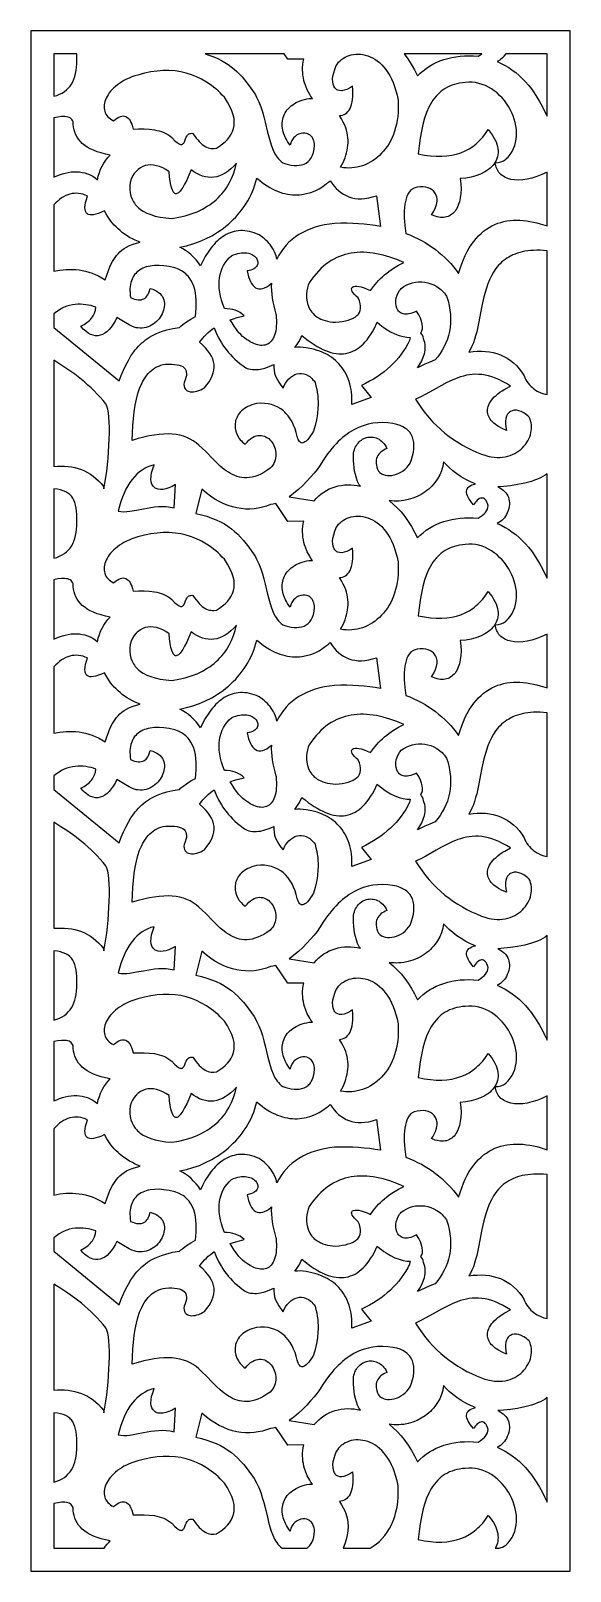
# Model space of a CAD drawing. Header units: centimetres. Extents: x -27.5 to -22.9, y -3.7 to 9.5.
import ezdxf

# ---------------------------------------------------------------- set-up
doc = ezdxf.new("R2010")
doc.units = ezdxf.units.CM
doc.header["$MEASUREMENT"] = 0
doc.layers.add('layer 1', color=7, linetype='Continuous')

msp = doc.modelspace()

# ---------------------------------------------------------------- linework, layer by layer
at = {"layer": 'layer 1', "color": 250}
for points, knots in [([(-27.5, 9.5), (-27.5, 9.5), (-27.5, 9.5), (-27.5, 9.5), (-27.5, 9.5), (-27.5, 9.5), (-22.86321, 9.5), (-22.86321, 9.5), (-22.86321, 9.5), (-22.86321, 9.5), (-22.86321, -3.74711), (-22.86321, -3.74711), (-22.86321, -3.74711), (-22.86321, -3.74711), (-27.5, -3.74711), (-27.5, -3.74711), (-27.5, -3.74711), (-27.5, -3.74711), (-27.5, 9.5), (-27.5, 9.5)], [0, 0, 0, 0, 0.16666667, 0.16666667, 0.16666667, 0.16666667, 0.33333333, 0.33333333, 0.33333333, 0.33333333, 0.5, 0.5, 0.5, 0.5, 0.66666667, 0.66666667, 0.66666667, 0.66666667, 1, 1, 1, 1]), ([(-27.30146, 9.30112), (-27.30146, 9.30112), (-27.30146, 9.30112), (-27.30146, 9.30112), (-27.30146, 9.30112), (-27.30146, 9.30112), (-27.1046, 9.30112), (-27.1046, 9.30112), (-27.1046, 9.30112), (-27.1046, 9.30112), (-27.10392, 9.24728), (-27.10392, 9.24728), (-27.10392, 9.24728), (-27.10392, 9.24728), (-27.10494, 9.21598), (-27.10494, 9.21598), (-27.10494, 9.21598), (-27.10494, 9.21598), (-27.10729, 9.18636), (-27.10729, 9.18636), (-27.10729, 9.18636), (-27.10729, 9.18636), (-27.111, 9.15844), (-27.111, 9.15844), (-27.111, 9.15844), (-27.111, 9.15844), (-27.11605, 9.13185), (-27.11605, 9.13185), (-27.11605, 9.13185), (-27.11605, 9.13185), (-27.12243, 9.10696), (-27.12243, 9.10696), (-27.12243, 9.10696), (-27.12243, 9.10696), (-27.13017, 9.08374), (-27.13017, 9.08374), (-27.13017, 9.08374), (-27.13017, 9.08374), (-27.1396, 9.0622), (-27.1396, 9.0622), (-27.1396, 9.0622), (-27.1396, 9.0622), (-27.1507, 9.04201), (-27.1507, 9.04201), (-27.1507, 9.04201), (-27.1507, 9.04201), (-27.16316, 9.02349), (-27.16316, 9.02349), (-27.16316, 9.02349), (-27.16316, 9.02349), (-27.17762, 9.00666), (-27.17762, 9.00666), (-27.17762, 9.00666), (-27.17762, 9.00666), (-27.19344, 8.99119), (-27.19344, 8.99119), (-27.19344, 8.99119), (-27.19344, 8.99119), (-27.21127, 8.97739), (-27.21127, 8.97739), (-27.21127, 8.97739), (-27.21127, 8.97739), (-27.23113, 8.96495), (-27.23113, 8.96495), (-27.23113, 8.96495), (-27.23113, 8.96495), (-27.25266, 8.95417), (-27.25266, 8.95417), (-27.25266, 8.95417), (-27.25266, 8.95417), (-27.27588, 8.94476), (-27.27588, 8.94476), (-27.27588, 8.94476), (-27.27588, 8.94476), (-27.30146, 8.93668), (-27.30146, 8.93668), (-27.30146, 8.93668), (-27.30146, 8.93668), (-27.30146, 9.30112), (-27.30146, 9.30112)], [0, 0, 0, 0, 0.04761905, 0.04761905, 0.04761905, 0.04761905, 0.0952381, 0.0952381, 0.0952381, 0.0952381, 0.14285714, 0.14285714, 0.14285714, 0.14285714, 0.19047619, 0.19047619, 0.19047619, 0.19047619, 0.23809524, 0.23809524, 0.23809524, 0.23809524, 0.28571429, 0.28571429, 0.28571429, 0.28571429, 0.33333333, 0.33333333, 0.33333333, 0.33333333, 0.38095238, 0.38095238, 0.38095238, 0.38095238, 0.42857143, 0.42857143, 0.42857143, 0.42857143, 0.47619048, 0.47619048, 0.47619048, 0.47619048, 0.52380952, 0.52380952, 0.52380952, 0.52380952, 0.57142857, 0.57142857, 0.57142857, 0.57142857, 0.61904762, 0.61904762, 0.61904762, 0.61904762, 0.66666667, 0.66666667, 0.66666667, 0.66666667, 0.71428571, 0.71428571, 0.71428571, 0.71428571, 0.76190476, 0.76190476, 0.76190476, 0.76190476, 0.80952381, 0.80952381, 0.80952381, 0.80952381, 0.85714286, 0.85714286, 0.85714286, 0.85714286, 0.9047619, 0.9047619, 0.9047619, 0.9047619, 1, 1, 1, 1]), ([(-26.00084, 9.30112), (-26.00084, 9.30112), (-26.00084, 9.30112), (-26.00084, 9.30112), (-26.00084, 9.30112), (-26.00084, 9.30112), (-25.32211, 9.30112), (-25.32211, 9.30112), (-25.32211, 9.30112), (-25.32211, 9.30112), (-25.29048, 9.25469), (-25.29048, 9.25469), (-25.29048, 9.25469), (-25.29048, 9.25469), (-25.15418, 9.25569), (-25.15418, 9.25569), (-25.15418, 9.25569), (-25.15418, 9.25569), (-25.15889, 9.23213), (-25.15889, 9.23213), (-25.15889, 9.23213), (-25.15889, 9.23213), (-25.16192, 9.2089), (-25.16192, 9.2089), (-25.16192, 9.2089), (-25.16192, 9.2089), (-25.1636, 9.1857), (-25.1636, 9.1857), (-25.1636, 9.1857), (-25.1636, 9.1857), (-25.16394, 9.16281), (-25.16394, 9.16281), (-25.16394, 9.16281), (-25.16394, 9.16281), (-25.16294, 9.14027), (-25.16294, 9.14027), (-25.16294, 9.14027), (-25.16294, 9.14027), (-25.16057, 9.11771), (-25.16057, 9.11771), (-25.16057, 9.11771), (-25.16057, 9.11771), (-25.15687, 9.09551), (-25.15687, 9.09551), (-25.15687, 9.09551), (-25.15687, 9.09551), (-25.15216, 9.07398), (-25.15216, 9.07398), (-25.15216, 9.07398), (-25.15216, 9.07398), (-25.14643, 9.05243), (-25.14643, 9.05243), (-25.14643, 9.05243), (-25.14643, 9.05243), (-25.13938, 9.03157), (-25.13938, 9.03157), (-25.13938, 9.03157), (-25.13938, 9.03157), (-25.12288, 8.99153), (-25.12288, 8.99153), (-25.12288, 8.99153), (-25.12288, 8.99153), (-25.1027, 8.95351), (-25.1027, 8.95351), (-25.1027, 8.95351), (-25.1027, 8.95351), (-25.09159, 8.93533), (-25.09159, 8.93533), (-25.09159, 8.93533), (-25.09159, 8.93533), (-25.07981, 8.91817), (-25.07981, 8.91817), (-25.07981, 8.91817), (-25.07981, 8.91817), (-25.1064, 8.91851), (-25.1064, 8.91851), (-25.1064, 8.91851), (-25.1064, 8.91851), (-25.12725, 8.91481), (-25.12725, 8.91481), (-25.12725, 8.91481), (-25.12725, 8.91481), (-25.14745, 8.91008), (-25.14745, 8.91008), (-25.14745, 8.91008), (-25.14745, 8.91008), (-25.16662, 8.90436), (-25.16662, 8.90436), (-25.16662, 8.90436), (-25.16662, 8.90436), (-25.18481, 8.89764), (-25.18481, 8.89764), (-25.18481, 8.89764), (-25.18481, 8.89764), (-25.21846, 8.88248), (-25.21846, 8.88248), (-25.21846, 8.88248), (-25.21846, 8.88248), (-25.2336, 8.87375), (-25.2336, 8.87375), (-25.2336, 8.87375), (-25.2336, 8.87375), (-25.24807, 8.86433), (-25.24807, 8.86433), (-25.24807, 8.86433), (-25.24807, 8.86433), (-25.26119, 8.85423), (-25.26119, 8.85423), (-25.26119, 8.85423), (-25.26119, 8.85423), (-25.27365, 8.84346), (-25.27365, 8.84346), (-25.27365, 8.84346), (-25.27365, 8.84346), (-25.28475, 8.83236), (-25.28475, 8.83236), (-25.28475, 8.83236), (-25.28475, 8.83236), (-25.29518, 8.82024), (-25.29518, 8.82024), (-25.29518, 8.82024), (-25.29518, 8.82024), (-25.30428, 8.80778), (-25.30428, 8.80778), (-25.30428, 8.80778), (-25.30428, 8.80778), (-25.31235, 8.795), (-25.31235, 8.795), (-25.31235, 8.795), (-25.31235, 8.795), (-25.31973, 8.78188), (-25.31973, 8.78188), (-25.31973, 8.78188), (-25.31973, 8.78188), (-25.32579, 8.76808), (-25.32579, 8.76808), (-25.32579, 8.76808), (-25.32579, 8.76808), (-25.33052, 8.75362), (-25.33052, 8.75362), (-25.33052, 8.75362), (-25.33052, 8.75362), (-25.33489, 8.73915), (-25.33489, 8.73915), (-25.33489, 8.73915), (-25.33489, 8.73915), (-25.33724, 8.72433), (-25.33724, 8.72433), (-25.33724, 8.72433), (-25.33724, 8.72433), (-25.33892, 8.70919), (-25.33892, 8.70919), (-25.33892, 8.70919), (-25.33892, 8.70919), (-25.33959, 8.69371), (-25.33959, 8.69371), (-25.33959, 8.69371), (-25.33959, 8.69371), (-25.33892, 8.67789), (-25.33892, 8.67789), (-25.33892, 8.67789), (-25.33892, 8.67789), (-25.33724, 8.66208), (-25.33724, 8.66208), (-25.33724, 8.66208), (-25.33724, 8.66208), (-25.33489, 8.64626), (-25.33489, 8.64626), (-25.33489, 8.64626), (-25.33489, 8.64626), (-25.33052, 8.62978), (-25.33052, 8.62978), (-25.33052, 8.62978), (-25.33052, 8.62978), (-25.32546, 8.61361), (-25.32546, 8.61361), (-25.32546, 8.61361), (-25.32546, 8.61361), (-25.31166, 8.58098), (-25.31166, 8.58098), (-25.31166, 8.58098), (-25.31166, 8.58098), (-25.30292, 8.5645), (-25.30292, 8.5645), (-25.30292, 8.5645), (-25.30292, 8.5645), (-25.29316, 8.54799), (-25.29316, 8.54799), (-25.29316, 8.54799), (-25.29316, 8.54799), (-25.28205, 8.53185), (-25.28205, 8.53185), (-25.28205, 8.53185), (-25.28205, 8.53185), (-25.26961, 8.5157), (-25.26961, 8.5157), (-25.26961, 8.5157), (-25.26961, 8.5157), (-25.26456, 8.53724), (-25.26456, 8.53724), (-25.26456, 8.53724), (-25.26456, 8.53724), (-25.25614, 8.55709), (-25.25614, 8.55709), (-25.25614, 8.55709), (-25.25614, 8.55709), (-25.2447, 8.57426), (-25.2447, 8.57426), (-25.2447, 8.57426), (-25.2447, 8.57426), (-25.23797, 8.582), (-25.23797, 8.582), (-25.23797, 8.582), (-25.23797, 8.582), (-25.23091, 8.58906), (-25.23091, 8.58906), (-25.23091, 8.58906), (-25.23091, 8.58906), (-25.21508, 8.60117), (-25.21508, 8.60117), (-25.21508, 8.60117), (-25.21508, 8.60117), (-25.19792, 8.61059), (-25.19792, 8.61059), (-25.19792, 8.61059), (-25.19792, 8.61059), (-25.18009, 8.61698), (-25.18009, 8.61698), (-25.18009, 8.61698), (-25.18009, 8.61698), (-25.16158, 8.62035), (-25.16158, 8.62035), (-25.16158, 8.62035), (-25.16158, 8.62035), (-25.14342, 8.62035), (-25.14342, 8.62035), (-25.14342, 8.62035), (-25.14342, 8.62035), (-25.12592, 8.61698), (-25.12592, 8.61698), (-25.12592, 8.61698), (-25.12592, 8.61698), (-25.10942, 8.60957), (-25.10942, 8.60957), (-25.10942, 8.60957), (-25.10942, 8.60957), (-25.10168, 8.60488), (-25.10168, 8.60488), (-25.10168, 8.60488), (-25.10168, 8.60488), (-25.09427, 8.59881), (-25.09427, 8.59881), (-25.09427, 8.59881), (-25.09427, 8.59881), (-25.08754, 8.59174), (-25.08754, 8.59174), (-25.08754, 8.59174), (-25.08754, 8.59174), (-25.08149, 8.58402), (-25.08149, 8.58402), (-25.08149, 8.58402), (-25.08149, 8.58402), (-25.0761, 8.57493), (-25.0761, 8.57493), (-25.0761, 8.57493), (-25.0761, 8.57493), (-25.07139, 8.56484), (-25.07139, 8.56484), (-25.07139, 8.56484), (-25.07139, 8.56484), (-25.06736, 8.55372), (-25.06736, 8.55372), (-25.06736, 8.55372), (-25.06736, 8.55372), (-25.06432, 8.54162), (-25.06432, 8.54162), (-25.06432, 8.54162), (-25.06432, 8.54162), (-25.06197, 8.52814), (-25.06197, 8.52814), (-25.06197, 8.52814), (-25.06197, 8.52814), (-25.06064, 8.51368), (-25.06064, 8.51368), (-25.06064, 8.51368), (-25.06064, 8.51368), (-25.06399, 8.48203), (-25.06399, 8.48203), (-25.06399, 8.48203), (-25.06399, 8.48203), (-25.07005, 8.45378), (-25.07005, 8.45378), (-25.07005, 8.45378), (-25.07005, 8.45378), (-25.07847, 8.42922), (-25.07847, 8.42922), (-25.07847, 8.42922), (-25.07847, 8.42922), (-25.08924, 8.40801), (-25.08924, 8.40801), (-25.08924, 8.40801), (-25.08924, 8.40801), (-25.09529, 8.39859), (-25.09529, 8.39859), (-25.09529, 8.39859), (-25.09529, 8.39859), (-25.10202, 8.38984), (-25.10202, 8.38984), (-25.10202, 8.38984), (-25.10202, 8.38984), (-25.10909, 8.38211), (-25.10909, 8.38211), (-25.10909, 8.38211), (-25.10909, 8.38211), (-25.11682, 8.37504), (-25.11682, 8.37504), (-25.11682, 8.37504), (-25.11682, 8.37504), (-25.13331, 8.36292), (-25.13331, 8.36292), (-25.13331, 8.36292), (-25.13331, 8.36292), (-25.1515, 8.35383), (-25.1515, 8.35383), (-25.1515, 8.35383), (-25.1515, 8.35383), (-25.17135, 8.34744), (-25.17135, 8.34744), (-25.17135, 8.34744), (-25.17135, 8.34744), (-25.19222, 8.3434), (-25.19222, 8.3434), (-25.19222, 8.3434), (-25.19222, 8.3434), (-25.21408, 8.34172), (-25.21408, 8.34172), (-25.21408, 8.34172), (-25.21408, 8.34172), (-25.23696, 8.34239), (-25.23696, 8.34239), (-25.23696, 8.34239), (-25.23696, 8.34239), (-25.26051, 8.34509), (-25.26051, 8.34509), (-25.26051, 8.34509), (-25.26051, 8.34509), (-25.28441, 8.35014), (-25.28441, 8.35014), (-25.28441, 8.35014), (-25.28441, 8.35014), (-25.30897, 8.35653), (-25.30897, 8.35653), (-25.30897, 8.35653), (-25.30897, 8.35653), (-25.33353, 8.36494), (-25.33353, 8.36494), (-25.33353, 8.36494), (-25.33353, 8.36494), (-25.34699, 8.37504), (-25.34699, 8.37504), (-25.34699, 8.37504), (-25.34699, 8.37504), (-25.35979, 8.38648), (-25.35979, 8.38648), (-25.35979, 8.38648), (-25.35979, 8.38648), (-25.37122, 8.39859), (-25.37122, 8.39859), (-25.37122, 8.39859), (-25.37122, 8.39859), (-25.382, 8.41205), (-25.382, 8.41205), (-25.382, 8.41205), (-25.382, 8.41205), (-25.39176, 8.42618), (-25.39176, 8.42618), (-25.39176, 8.42618), (-25.39176, 8.42618), (-25.40085, 8.44134), (-25.40085, 8.44134), (-25.40085, 8.44134), (-25.40085, 8.44134), (-25.41734, 8.47396), (-25.41734, 8.47396), (-25.41734, 8.47396), (-25.41734, 8.47396), (-25.43146, 8.50965), (-25.43146, 8.50965), (-25.43146, 8.50965), (-25.43146, 8.50965), (-25.44357, 8.54767), (-25.44357, 8.54767), (-25.44357, 8.54767), (-25.44357, 8.54767), (-25.45502, 8.58771), (-25.45502, 8.58771), (-25.45502, 8.58771), (-25.45502, 8.58771), (-25.46511, 8.62944), (-25.46511, 8.62944), (-25.46511, 8.62944), (-25.46511, 8.62944), (-25.48599, 8.7156), (-25.48599, 8.7156), (-25.48599, 8.7156), (-25.48599, 8.7156), (-25.49707, 8.75934), (-25.49707, 8.75934), (-25.49707, 8.75934), (-25.49707, 8.75934), (-25.50921, 8.80275), (-25.50921, 8.80275), (-25.50921, 8.80275), (-25.50921, 8.80275), (-25.52333, 8.84582), (-25.52333, 8.84582), (-25.52333, 8.84582), (-25.52333, 8.84582), (-25.53981, 8.88787), (-25.53981, 8.88787), (-25.53981, 8.88787), (-25.53981, 8.88787), (-25.55866, 8.9286), (-25.55866, 8.9286), (-25.55866, 8.9286), (-25.55866, 8.9286), (-25.56942, 8.94812), (-25.56942, 8.94812), (-25.56942, 8.94812), (-25.56942, 8.94812), (-25.5812, 8.96731), (-25.5812, 8.96731), (-25.5812, 8.96731), (-25.5812, 8.96731), (-25.6216, 9.02551), (-25.6216, 9.02551), (-25.6216, 9.02551), (-25.6216, 9.02551), (-25.64178, 9.05277), (-25.64178, 9.05277), (-25.64178, 9.05277), (-25.64178, 9.05277), (-25.66265, 9.07868), (-25.66265, 9.07868), (-25.66265, 9.07868), (-25.66265, 9.07868), (-25.68352, 9.10359), (-25.68352, 9.10359), (-25.68352, 9.10359), (-25.68352, 9.10359), (-25.70539, 9.12747), (-25.70539, 9.12747), (-25.70539, 9.12747), (-25.70539, 9.12747), (-25.72793, 9.15004), (-25.72793, 9.15004), (-25.72793, 9.15004), (-25.72793, 9.15004), (-25.75149, 9.17122), (-25.75149, 9.17122), (-25.75149, 9.17122), (-25.75149, 9.17122), (-25.77637, 9.19142), (-25.77637, 9.19142), (-25.77637, 9.19142), (-25.77637, 9.19142), (-25.80297, 9.21058), (-25.80297, 9.21058), (-25.80297, 9.21058), (-25.80297, 9.21058), (-25.8309, 9.22843), (-25.8309, 9.22843), (-25.8309, 9.22843), (-25.8309, 9.22843), (-25.86052, 9.24525), (-25.86052, 9.24525), (-25.86052, 9.24525), (-25.86052, 9.24525), (-25.89215, 9.26107), (-25.89215, 9.26107), (-25.89215, 9.26107), (-25.89215, 9.26107), (-25.92614, 9.27554), (-25.92614, 9.27554), (-25.92614, 9.27554), (-25.92614, 9.27554), (-25.96214, 9.289), (-25.96214, 9.289), (-25.96214, 9.289), (-25.96214, 9.289), (-26.00084, 9.30112), (-26.00084, 9.30112)], [0, 0, 0, 0, 0.00806452, 0.00806452, 0.00806452, 0.00806452, 0.01612903, 0.01612903, 0.01612903, 0.01612903, 0.02419355, 0.02419355, 0.02419355, 0.02419355, 0.03225806, 0.03225806, 0.03225806, 0.03225806, 0.04032258, 0.04032258, 0.04032258, 0.04032258, 0.0483871, 0.0483871, 0.0483871, 0.0483871, 0.05645161, 0.05645161, 0.05645161, 0.05645161, 0.06451613, 0.06451613, 0.06451613, 0.06451613, 0.07258065, 0.07258065, 0.07258065, 0.07258065, 0.08064516, 0.08064516, 0.08064516, 0.08064516, 0.08870968, 0.08870968, 0.08870968, 0.08870968, 0.09677419, 0.09677419, 0.09677419, 0.09677419, 0.10483871, 0.10483871, 0.10483871, 0.10483871, 0.11290323, 0.11290323, 0.11290323, 0.11290323, 0.12096774, 0.12096774, 0.12096774, 0.12096774, 0.12903226, 0.12903226, 0.12903226, 0.12903226, 0.13709677, 0.13709677, 0.13709677, 0.13709677, 0.14516129, 0.14516129, 0.14516129, 0.14516129, 0.15322581, 0.15322581, 0.15322581, 0.15322581, 0.16129032, 0.16129032, 0.16129032, 0.16129032, 0.16935484, 0.16935484, 0.16935484, 0.16935484, 0.17741935, 0.17741935, 0.17741935, 0.17741935, 0.18548387, 0.18548387, 0.18548387, 0.18548387, 0.19354839, 0.19354839, 0.19354839, 0.19354839, 0.2016129, 0.2016129, 0.2016129, 0.2016129, 0.20967742, 0.20967742, 0.20967742, 0.20967742, 0.21774194, 0.21774194, 0.21774194, 0.21774194, 0.22580645, 0.22580645, 0.22580645, 0.22580645, 0.23387097, 0.23387097, 0.23387097, 0.23387097, 0.24193548, 0.24193548, 0.24193548, 0.24193548, 0.25, 0.25, 0.25, 0.25, 0.25806452, 0.25806452, 0.25806452, 0.25806452, 0.26612903, 0.26612903, 0.26612903, 0.26612903, 0.27419355, 0.27419355, 0.27419355, 0.27419355, 0.28225806, 0.28225806, 0.28225806, 0.28225806, 0.29032258, 0.29032258, 0.29032258, 0.29032258, 0.2983871, 0.2983871, 0.2983871, 0.2983871, 0.30645161, 0.30645161, 0.30645161, 0.30645161, 0.31451613, 0.31451613, 0.31451613, 0.31451613, 0.32258065, 0.32258065, 0.32258065, 0.32258065, 0.33064516, 0.33064516, 0.33064516, 0.33064516, 0.33870968, 0.33870968, 0.33870968, 0.33870968, 0.34677419, 0.34677419, 0.34677419, 0.34677419, 0.35483871, 0.35483871, 0.35483871, 0.35483871, 0.36290323, 0.36290323, 0.36290323, 0.36290323, 0.37096774, 0.37096774, 0.37096774, 0.37096774, 0.37903226, 0.37903226, 0.37903226, 0.37903226, 0.38709677, 0.38709677, 0.38709677, 0.38709677, 0.39516129, 0.39516129, 0.39516129, 0.39516129, 0.40322581, 0.40322581, 0.40322581, 0.40322581, 0.41129032, 0.41129032, 0.41129032, 0.41129032, 0.41935484, 0.41935484, 0.41935484, 0.41935484, 0.42741935, 0.42741935, 0.42741935, 0.42741935, 0.43548387, 0.43548387, 0.43548387, 0.43548387, 0.44354839, 0.44354839, 0.44354839, 0.44354839, 0.4516129, 0.4516129, 0.4516129, 0.4516129, 0.45967742, 0.45967742, 0.45967742, 0.45967742, 0.46774194, 0.46774194, 0.46774194, 0.46774194, 0.47580645, 0.47580645, 0.47580645, 0.47580645, 0.48387097, 0.48387097, 0.48387097, 0.48387097, 0.49193548, 0.49193548, 0.49193548, 0.49193548, 0.5, 0.5, 0.5, 0.5, 0.50806452, 0.50806452, 0.50806452, 0.50806452, 0.51612903, 0.51612903, 0.51612903, 0.51612903, 0.52419355, 0.52419355, 0.52419355, 0.52419355, 0.53225806, 0.53225806, 0.53225806, 0.53225806, 0.54032258, 0.54032258, 0.54032258, 0.54032258, 0.5483871, 0.5483871, 0.5483871, 0.5483871, 0.55645161, 0.55645161, 0.55645161, 0.55645161, 0.56451613, 0.56451613, 0.56451613, 0.56451613, 0.57258065, 0.57258065, 0.57258065, 0.57258065, 0.58064516, 0.58064516, 0.58064516, 0.58064516, 0.58870968, 0.58870968, 0.58870968, 0.58870968, 0.59677419, 0.59677419, 0.59677419, 0.59677419, 0.60483871, 0.60483871, 0.60483871, 0.60483871, 0.61290323, 0.61290323, 0.61290323, 0.61290323, 0.62096774, 0.62096774, 0.62096774, 0.62096774, 0.62903226, 0.62903226, 0.62903226, 0.62903226, 0.63709677, 0.63709677, 0.63709677, 0.63709677, 0.64516129, 0.64516129, 0.64516129, 0.64516129, 0.65322581, 0.65322581, 0.65322581, 0.65322581, 0.66129032, 0.66129032, 0.66129032, 0.66129032, 0.66935484, 0.66935484, 0.66935484, 0.66935484, 0.67741935, 0.67741935, 0.67741935, 0.67741935, 0.68548387, 0.68548387, 0.68548387, 0.68548387, 0.69354839, 0.69354839, 0.69354839, 0.69354839, 0.7016129, 0.7016129, 0.7016129, 0.7016129, 0.70967742, 0.70967742, 0.70967742, 0.70967742, 0.71774194, 0.71774194, 0.71774194, 0.71774194, 0.72580645, 0.72580645, 0.72580645, 0.72580645, 0.73387097, 0.73387097, 0.73387097, 0.73387097, 0.74193548, 0.74193548, 0.74193548, 0.74193548, 0.75, 0.75, 0.75, 0.75, 0.75806452, 0.75806452, 0.75806452, 0.75806452, 0.76612903, 0.76612903, 0.76612903, 0.76612903, 0.77419355, 0.77419355, 0.77419355, 0.77419355, 0.78225806, 0.78225806, 0.78225806, 0.78225806, 0.79032258, 0.79032258, 0.79032258, 0.79032258, 0.7983871, 0.7983871, 0.7983871, 0.7983871, 0.80645161, 0.80645161, 0.80645161, 0.80645161, 0.81451613, 0.81451613, 0.81451613, 0.81451613, 0.82258065, 0.82258065, 0.82258065, 0.82258065, 0.83064516, 0.83064516, 0.83064516, 0.83064516, 0.83870968, 0.83870968, 0.83870968, 0.83870968, 0.84677419, 0.84677419, 0.84677419, 0.84677419, 0.85483871, 0.85483871, 0.85483871, 0.85483871, 0.86290323, 0.86290323, 0.86290323, 0.86290323, 0.87096774, 0.87096774, 0.87096774, 0.87096774, 0.87903226, 0.87903226, 0.87903226, 0.87903226, 0.88709677, 0.88709677, 0.88709677, 0.88709677, 0.89516129, 0.89516129, 0.89516129, 0.89516129, 0.90322581, 0.90322581, 0.90322581, 0.90322581, 0.91129032, 0.91129032, 0.91129032, 0.91129032, 0.91935484, 0.91935484, 0.91935484, 0.91935484, 0.92741935, 0.92741935, 0.92741935, 0.92741935, 0.93548387, 0.93548387, 0.93548387, 0.93548387, 0.94354839, 0.94354839, 0.94354839, 0.94354839, 0.9516129, 0.9516129, 0.9516129, 0.9516129, 0.95967742, 0.95967742, 0.95967742, 0.95967742, 0.96774194, 0.96774194, 0.96774194, 0.96774194, 0.97580645, 0.97580645, 0.97580645, 0.97580645, 0.98387097, 0.98387097, 0.98387097, 0.98387097, 1, 1, 1, 1]), ([(-24.83686, 8.3259), (-24.83686, 8.3259), (-24.83686, 8.3259), (-24.83686, 8.3259), (-24.83686, 8.3259), (-24.83686, 8.3259), (-24.81297, 8.3222), (-24.81297, 8.3222), (-24.81297, 8.3222), (-24.81297, 8.3222), (-24.78906, 8.32019), (-24.78906, 8.32019), (-24.78906, 8.32019), (-24.78906, 8.32019), (-24.76517, 8.31985), (-24.76517, 8.31985), (-24.76517, 8.31985), (-24.76517, 8.31985), (-24.74127, 8.32087), (-24.74127, 8.32087), (-24.74127, 8.32087), (-24.74127, 8.32087), (-24.71772, 8.32322), (-24.71772, 8.32322), (-24.71772, 8.32322), (-24.71772, 8.32322), (-24.69417, 8.32726), (-24.69417, 8.32726), (-24.69417, 8.32726), (-24.69417, 8.32726), (-24.67094, 8.33297), (-24.67094, 8.33297), (-24.67094, 8.33297), (-24.67094, 8.33297), (-24.64808, 8.3397), (-24.64808, 8.3397), (-24.64808, 8.3397), (-24.64808, 8.3397), (-24.62585, 8.34846), (-24.62585, 8.34846), (-24.62585, 8.34846), (-24.62585, 8.34846), (-24.60365, 8.35822), (-24.60365, 8.35822), (-24.60365, 8.35822), (-24.60365, 8.35822), (-24.58212, 8.36931), (-24.58212, 8.36931), (-24.58212, 8.36931), (-24.58212, 8.36931), (-24.56124, 8.38211), (-24.56124, 8.38211), (-24.56124, 8.38211), (-24.56124, 8.38211), (-24.54105, 8.39624), (-24.54105, 8.39624), (-24.54105, 8.39624), (-24.54105, 8.39624), (-24.5212, 8.41172), (-24.5212, 8.41172), (-24.5212, 8.41172), (-24.5212, 8.41172), (-24.50235, 8.42854), (-24.50235, 8.42854), (-24.50235, 8.42854), (-24.50235, 8.42854), (-24.48385, 8.44673), (-24.48385, 8.44673), (-24.48385, 8.44673), (-24.48385, 8.44673), (-24.46668, 8.46624), (-24.46668, 8.46624), (-24.46668, 8.46624), (-24.46668, 8.46624), (-24.4502, 8.48676), (-24.4502, 8.48676), (-24.4502, 8.48676), (-24.4502, 8.48676), (-24.43438, 8.50897), (-24.43438, 8.50897), (-24.43438, 8.50897), (-24.43438, 8.50897), (-24.41992, 8.53219), (-24.41992, 8.53219), (-24.41992, 8.53219), (-24.41992, 8.53219), (-24.40646, 8.55676), (-24.40646, 8.55676), (-24.40646, 8.55676), (-24.40646, 8.55676), (-24.394, 8.58267), (-24.394, 8.58267), (-24.394, 8.58267), (-24.394, 8.58267), (-24.3829, 8.60957), (-24.3829, 8.60957), (-24.3829, 8.60957), (-24.3829, 8.60957), (-24.37281, 8.63786), (-24.37281, 8.63786), (-24.37281, 8.63786), (-24.37281, 8.63786), (-24.36405, 8.66714), (-24.36405, 8.66714), (-24.36405, 8.66714), (-24.36405, 8.66714), (-24.35631, 8.69777), (-24.35631, 8.69777), (-24.35631, 8.69777), (-24.35631, 8.69777), (-24.35025, 8.72939), (-24.35025, 8.72939), (-24.35025, 8.72939), (-24.35025, 8.72939), (-24.34588, 8.76235), (-24.34588, 8.76235), (-24.34588, 8.76235), (-24.34588, 8.76235), (-24.34252, 8.79634), (-24.34252, 8.79634), (-24.34252, 8.79634), (-24.34252, 8.79634), (-24.34116, 8.83134), (-24.34116, 8.83134), (-24.34116, 8.83134), (-24.34116, 8.83134), (-24.34116, 8.86736), (-24.34116, 8.86736), (-24.34116, 8.86736), (-24.34116, 8.86736), (-24.34252, 8.90471), (-24.34252, 8.90471), (-24.34252, 8.90471), (-24.34252, 8.90471), (-24.35125, 8.9461), (-24.35125, 8.9461), (-24.35125, 8.9461), (-24.35125, 8.9461), (-24.36137, 8.98514), (-24.36137, 8.98514), (-24.36137, 8.98514), (-24.36137, 8.98514), (-24.37246, 9.02147), (-24.37246, 9.02147), (-24.37246, 9.02147), (-24.37246, 9.02147), (-24.38525, 9.05512), (-24.38525, 9.05512), (-24.38525, 9.05512), (-24.38525, 9.05512), (-24.39939, 9.08642), (-24.39939, 9.08642), (-24.39939, 9.08642), (-24.39939, 9.08642), (-24.4142, 9.11537), (-24.4142, 9.11537), (-24.4142, 9.11537), (-24.4142, 9.11537), (-24.43034, 9.14229), (-24.43034, 9.14229), (-24.43034, 9.14229), (-24.43034, 9.14229), (-24.44717, 9.16651), (-24.44717, 9.16651), (-24.44717, 9.16651), (-24.44717, 9.16651), (-24.465, 9.18872), (-24.465, 9.18872), (-24.465, 9.18872), (-24.465, 9.18872), (-24.48352, 9.20857), (-24.48352, 9.20857), (-24.48352, 9.20857), (-24.48352, 9.20857), (-24.5027, 9.22642), (-24.5027, 9.22642), (-24.5027, 9.22642), (-24.5027, 9.22642), (-24.52222, 9.24222), (-24.52222, 9.24222), (-24.52222, 9.24222), (-24.52222, 9.24222), (-24.5424, 9.25569), (-24.5424, 9.25569), (-24.5424, 9.25569), (-24.5424, 9.25569), (-24.56259, 9.26746), (-24.56259, 9.26746), (-24.56259, 9.26746), (-24.56259, 9.26746), (-24.58344, 9.27722), (-24.58344, 9.27722), (-24.58344, 9.27722), (-24.58344, 9.27722), (-24.60398, 9.28529), (-24.60398, 9.28529), (-24.60398, 9.28529), (-24.60398, 9.28529), (-24.62485, 9.29137), (-24.62485, 9.29137), (-24.62485, 9.29137), (-24.62485, 9.29137), (-24.6457, 9.29573), (-24.6457, 9.29573), (-24.6457, 9.29573), (-24.6457, 9.29573), (-24.66624, 9.29842), (-24.66624, 9.29842), (-24.66624, 9.29842), (-24.66624, 9.29842), (-24.68643, 9.29944), (-24.68643, 9.29944), (-24.68643, 9.29944), (-24.68643, 9.29944), (-24.70628, 9.29876), (-24.70628, 9.29876), (-24.70628, 9.29876), (-24.70628, 9.29876), (-24.7258, 9.29674), (-24.7258, 9.29674), (-24.7258, 9.29674), (-24.7258, 9.29674), (-24.74498, 9.29305), (-24.74498, 9.29305), (-24.74498, 9.29305), (-24.74498, 9.29305), (-24.76315, 9.28764), (-24.76315, 9.28764), (-24.76315, 9.28764), (-24.76315, 9.28764), (-24.78065, 9.28125), (-24.78065, 9.28125), (-24.78065, 9.28125), (-24.78065, 9.28125), (-24.79748, 9.27318), (-24.79748, 9.27318), (-24.79748, 9.27318), (-24.79748, 9.27318), (-24.8133, 9.26409), (-24.8133, 9.26409), (-24.8133, 9.26409), (-24.8133, 9.26409), (-24.82777, 9.25366), (-24.82777, 9.25366), (-24.82777, 9.25366), (-24.82777, 9.25366), (-24.84157, 9.24189), (-24.84157, 9.24189), (-24.84157, 9.24189), (-24.84157, 9.24189), (-24.85367, 9.22944), (-24.85367, 9.22944), (-24.85367, 9.22944), (-24.85367, 9.22944), (-24.86479, 9.21531), (-24.86479, 9.21531), (-24.86479, 9.21531), (-24.86479, 9.21531), (-24.87454, 9.20052), (-24.87454, 9.20052), (-24.87454, 9.20052), (-24.87454, 9.20052), (-24.88732, 9.16853), (-24.88732, 9.16853), (-24.88732, 9.16853), (-24.88732, 9.16853), (-24.89642, 9.13859), (-24.89642, 9.13859), (-24.89642, 9.13859), (-24.89642, 9.13859), (-24.90247, 9.11064), (-24.90247, 9.11064), (-24.90247, 9.11064), (-24.90247, 9.11064), (-24.90515, 9.08474), (-24.90515, 9.08474), (-24.90515, 9.08474), (-24.90515, 9.08474), (-24.90483, 9.06186), (-24.90483, 9.06186), (-24.90483, 9.06186), (-24.90483, 9.06186), (-24.90145, 9.04133), (-24.90145, 9.04133), (-24.90145, 9.04133), (-24.90145, 9.04133), (-24.89539, 9.02349), (-24.89539, 9.02349), (-24.89539, 9.02349), (-24.89539, 9.02349), (-24.88632, 9.00903), (-24.88632, 9.00903), (-24.88632, 9.00903), (-24.88632, 9.00903), (-24.88093, 9.00297), (-24.88093, 9.00297), (-24.88093, 9.00297), (-24.88093, 9.00297), (-24.87488, 8.99758), (-24.87488, 8.99758), (-24.87488, 8.99758), (-24.87488, 8.99758), (-24.86847, 8.99321), (-24.86847, 8.99321), (-24.86847, 8.99321), (-24.86847, 8.99321), (-24.86108, 8.98985), (-24.86108, 8.98985), (-24.86108, 8.98985), (-24.86108, 8.98985), (-24.84491, 8.98548), (-24.84491, 8.98548), (-24.84491, 8.98548), (-24.84491, 8.98548), (-24.82677, 8.98478), (-24.82677, 8.98478), (-24.82677, 8.98478), (-24.82677, 8.98478), (-24.80623, 8.98816), (-24.80623, 8.98816), (-24.80623, 8.98816), (-24.80623, 8.98816), (-24.784, 8.99556), (-24.784, 8.99556), (-24.784, 8.99556), (-24.784, 8.99556), (-24.75978, 9.00734), (-24.75978, 9.00734), (-24.75978, 9.00734), (-24.75978, 9.00734), (-24.73388, 9.02349), (-24.73388, 9.02349), (-24.73388, 9.02349), (-24.73388, 9.02349), (-24.73152, 8.99186), (-24.73152, 8.99186), (-24.73152, 8.99186), (-24.73152, 8.99186), (-24.73085, 8.96225), (-24.73085, 8.96225), (-24.73085, 8.96225), (-24.73085, 8.96225), (-24.73152, 8.93533), (-24.73152, 8.93533), (-24.73152, 8.93533), (-24.73152, 8.93533), (-24.73354, 8.91044), (-24.73354, 8.91044), (-24.73354, 8.91044), (-24.73354, 8.91044), (-24.73724, 8.88787), (-24.73724, 8.88787), (-24.73724, 8.88787), (-24.73724, 8.88787), (-24.74195, 8.86736), (-24.74195, 8.86736), (-24.74195, 8.86736), (-24.74195, 8.86736), (-24.74834, 8.84884), (-24.74834, 8.84884), (-24.74834, 8.84884), (-24.74834, 8.84884), (-24.75574, 8.8327), (-24.75574, 8.8327), (-24.75574, 8.8327), (-24.75574, 8.8327), (-24.76417, 8.81823), (-24.76417, 8.81823), (-24.76417, 8.81823), (-24.76417, 8.81823), (-24.77358, 8.8061), (-24.77358, 8.8061), (-24.77358, 8.8061), (-24.77358, 8.8061), (-24.784, 8.79567), (-24.784, 8.79567), (-24.784, 8.79567), (-24.784, 8.79567), (-24.79512, 8.78693), (-24.79512, 8.78693), (-24.79512, 8.78693), (-24.79512, 8.78693), (-24.80724, 8.78019), (-24.80724, 8.78019), (-24.80724, 8.78019), (-24.80724, 8.78019), (-24.82002, 8.77515), (-24.82002, 8.77515), (-24.82002, 8.77515), (-24.82002, 8.77515), (-24.83348, 8.77178), (-24.83348, 8.77178), (-24.83348, 8.77178), (-24.83348, 8.77178), (-24.84728, 8.77043), (-24.84728, 8.77043), (-24.84728, 8.77043), (-24.84728, 8.77043), (-24.82911, 8.74184), (-24.82911, 8.74184), (-24.82911, 8.74184), (-24.82911, 8.74184), (-24.81397, 8.71425), (-24.81397, 8.71425), (-24.81397, 8.71425), (-24.81397, 8.71425), (-24.80152, 8.68834), (-24.80152, 8.68834), (-24.80152, 8.68834), (-24.80152, 8.68834), (-24.79177, 8.66545), (-24.79177, 8.66545), (-24.79177, 8.66545), (-24.79177, 8.66545), (-24.78536, 8.64458), (-24.78536, 8.64458), (-24.78536, 8.64458), (-24.78536, 8.64458), (-24.78032, 8.62373), (-24.78032, 8.62373), (-24.78032, 8.62373), (-24.78032, 8.62373), (-24.77661, 8.60219), (-24.77661, 8.60219), (-24.77661, 8.60219), (-24.77661, 8.60219), (-24.77426, 8.58098), (-24.77426, 8.58098), (-24.77426, 8.58098), (-24.77426, 8.58098), (-24.77324, 8.55945), (-24.77324, 8.55945), (-24.77324, 8.55945), (-24.77324, 8.55945), (-24.77324, 8.53757), (-24.77324, 8.53757), (-24.77324, 8.53757), (-24.77324, 8.53757), (-24.7746, 8.5157), (-24.7746, 8.5157), (-24.7746, 8.5157), (-24.7746, 8.5157), (-24.77729, 8.49417), (-24.77729, 8.49417), (-24.77729, 8.49417), (-24.77729, 8.49417), (-24.78098, 8.47228), (-24.78098, 8.47228), (-24.78098, 8.47228), (-24.78098, 8.47228), (-24.78569, 8.45076), (-24.78569, 8.45076), (-24.78569, 8.45076), (-24.78569, 8.45076), (-24.79177, 8.42922), (-24.79177, 8.42922), (-24.79177, 8.42922), (-24.79177, 8.42922), (-24.79882, 8.40801), (-24.79882, 8.40801), (-24.79882, 8.40801), (-24.79882, 8.40801), (-24.81565, 8.3663), (-24.81565, 8.3663), (-24.81565, 8.3663), (-24.81565, 8.3663), (-24.83686, 8.3259), (-24.83686, 8.3259)], [0, 0, 0, 0, 0.00847458, 0.00847458, 0.00847458, 0.00847458, 0.01694915, 0.01694915, 0.01694915, 0.01694915, 0.02542373, 0.02542373, 0.02542373, 0.02542373, 0.03389831, 0.03389831, 0.03389831, 0.03389831, 0.04237288, 0.04237288, 0.04237288, 0.04237288, 0.05084746, 0.05084746, 0.05084746, 0.05084746, 0.05932203, 0.05932203, 0.05932203, 0.05932203, 0.06779661, 0.06779661, 0.06779661, 0.06779661, 0.07627119, 0.07627119, 0.07627119, 0.07627119, 0.08474576, 0.08474576, 0.08474576, 0.08474576, 0.09322034, 0.09322034, 0.09322034, 0.09322034, 0.10169492, 0.10169492, 0.10169492, 0.10169492, 0.11016949, 0.11016949, 0.11016949, 0.11016949, 0.11864407, 0.11864407, 0.11864407, 0.11864407, 0.12711864, 0.12711864, 0.12711864, 0.12711864, 0.13559322, 0.13559322, 0.13559322, 0.13559322, 0.1440678, 0.1440678, 0.1440678, 0.1440678, 0.15254237, 0.15254237, 0.15254237, 0.15254237, 0.16101695, 0.16101695, 0.16101695, 0.16101695, 0.16949153, 0.16949153, 0.16949153, 0.16949153, 0.1779661, 0.1779661, 0.1779661, 0.1779661, 0.18644068, 0.18644068, 0.18644068, 0.18644068, 0.19491525, 0.19491525, 0.19491525, 0.19491525, 0.20338983, 0.20338983, 0.20338983, 0.20338983, 0.21186441, 0.21186441, 0.21186441, 0.21186441, 0.22033898, 0.22033898, 0.22033898, 0.22033898, 0.22881356, 0.22881356, 0.22881356, 0.22881356, 0.23728814, 0.23728814, 0.23728814, 0.23728814, 0.24576271, 0.24576271, 0.24576271, 0.24576271, 0.25423729, 0.25423729, 0.25423729, 0.25423729, 0.26271186, 0.26271186, 0.26271186, 0.26271186, 0.27118644, 0.27118644, 0.27118644, 0.27118644, 0.27966102, 0.27966102, 0.27966102, 0.27966102, 0.28813559, 0.28813559, 0.28813559, 0.28813559, 0.29661017, 0.29661017, 0.29661017, 0.29661017, 0.30508475, 0.30508475, 0.30508475, 0.30508475, 0.31355932, 0.31355932, 0.31355932, 0.31355932, 0.3220339, 0.3220339, 0.3220339, 0.3220339, 0.33050847, 0.33050847, 0.33050847, 0.33050847, 0.33898305, 0.33898305, 0.33898305, 0.33898305, 0.34745763, 0.34745763, 0.34745763, 0.34745763, 0.3559322, 0.3559322, 0.3559322, 0.3559322, 0.36440678, 0.36440678, 0.36440678, 0.36440678, 0.37288136, 0.37288136, 0.37288136, 0.37288136, 0.38135593, 0.38135593, 0.38135593, 0.38135593, 0.38983051, 0.38983051, 0.38983051, 0.38983051, 0.39830508, 0.39830508, 0.39830508, 0.39830508, 0.40677966, 0.40677966, 0.40677966, 0.40677966, 0.41525424, 0.41525424, 0.41525424, 0.41525424, 0.42372881, 0.42372881, 0.42372881, 0.42372881, 0.43220339, 0.43220339, 0.43220339, 0.43220339, 0.44067797, 0.44067797, 0.44067797, 0.44067797, 0.44915254, 0.44915254, 0.44915254, 0.44915254, 0.45762712, 0.45762712, 0.45762712, 0.45762712, 0.46610169, 0.46610169, 0.46610169, 0.46610169, 0.47457627, 0.47457627, 0.47457627, 0.47457627, 0.48305085, 0.48305085, 0.48305085, 0.48305085, 0.49152542, 0.49152542, 0.49152542, 0.49152542, 0.5, 0.5, 0.5, 0.5, 0.50847458, 0.50847458, 0.50847458, 0.50847458, 0.51694915, 0.51694915, 0.51694915, 0.51694915, 0.52542373, 0.52542373, 0.52542373, 0.52542373, 0.53389831, 0.53389831, 0.53389831, 0.53389831, 0.54237288, 0.54237288, 0.54237288, 0.54237288, 0.55084746, 0.55084746, 0.55084746, 0.55084746, 0.55932203, 0.55932203, 0.55932203, 0.55932203, 0.56779661, 0.56779661, 0.56779661, 0.56779661, 0.57627119, 0.57627119, 0.57627119, 0.57627119, 0.58474576, 0.58474576, 0.58474576, 0.58474576, 0.59322034, 0.59322034, 0.59322034, 0.59322034, 0.60169492, 0.60169492, 0.60169492, 0.60169492, 0.61016949, 0.61016949, 0.61016949, 0.61016949, 0.61864407, 0.61864407, 0.61864407, 0.61864407, 0.62711864, 0.62711864, 0.62711864, 0.62711864, 0.63559322, 0.63559322, 0.63559322, 0.63559322, 0.6440678, 0.6440678, 0.6440678, 0.6440678, 0.65254237, 0.65254237, 0.65254237, 0.65254237, 0.66101695, 0.66101695, 0.66101695, 0.66101695, 0.66949153, 0.66949153, 0.66949153, 0.66949153, 0.6779661, 0.6779661, 0.6779661, 0.6779661, 0.68644068, 0.68644068, 0.68644068, 0.68644068, 0.69491525, 0.69491525, 0.69491525, 0.69491525, 0.70338983, 0.70338983, 0.70338983, 0.70338983, 0.71186441, 0.71186441, 0.71186441, 0.71186441, 0.72033898, 0.72033898, 0.72033898, 0.72033898, 0.72881356, 0.72881356, 0.72881356, 0.72881356, 0.73728814, 0.73728814, 0.73728814, 0.73728814, 0.74576271, 0.74576271, 0.74576271, 0.74576271, 0.75423729, 0.75423729, 0.75423729, 0.75423729, 0.76271186, 0.76271186, 0.76271186, 0.76271186, 0.77118644, 0.77118644, 0.77118644, 0.77118644, 0.77966102, 0.77966102, 0.77966102, 0.77966102, 0.78813559, 0.78813559, 0.78813559, 0.78813559, 0.79661017, 0.79661017, 0.79661017, 0.79661017, 0.80508475, 0.80508475, 0.80508475, 0.80508475, 0.81355932, 0.81355932, 0.81355932, 0.81355932, 0.8220339, 0.8220339, 0.8220339, 0.8220339, 0.83050847, 0.83050847, 0.83050847, 0.83050847, 0.83898305, 0.83898305, 0.83898305, 0.83898305, 0.84745763, 0.84745763, 0.84745763, 0.84745763, 0.8559322, 0.8559322, 0.8559322, 0.8559322, 0.86440678, 0.86440678, 0.86440678, 0.86440678, 0.87288136, 0.87288136, 0.87288136, 0.87288136, 0.88135593, 0.88135593, 0.88135593, 0.88135593, 0.88983051, 0.88983051, 0.88983051, 0.88983051, 0.89830508, 0.89830508, 0.89830508, 0.89830508, 0.90677966, 0.90677966, 0.90677966, 0.90677966, 0.91525424, 0.91525424, 0.91525424, 0.91525424, 0.92372881, 0.92372881, 0.92372881, 0.92372881, 0.93220339, 0.93220339, 0.93220339, 0.93220339, 0.94067797, 0.94067797, 0.94067797, 0.94067797, 0.94915254, 0.94915254, 0.94915254, 0.94915254, 0.95762712, 0.95762712, 0.95762712, 0.95762712, 0.96610169, 0.96610169, 0.96610169, 0.96610169, 0.97457627, 0.97457627, 0.97457627, 0.97457627, 0.98305085, 0.98305085, 0.98305085, 0.98305085, 1, 1, 1, 1]), ([(-24.29034, 9.30112), (-24.29034, 9.30112), (-24.29034, 9.30112), (-24.29034, 9.30112), (-24.29034, 9.30112), (-24.29034, 9.30112), (-23.62372, 9.30112), (-23.62372, 9.30112), (-23.62372, 9.30112), (-23.62372, 9.30112), (-23.63887, 9.29102), (-23.63887, 9.29102), (-23.63887, 9.29102), (-23.63887, 9.29102), (-23.65535, 9.28093), (-23.65535, 9.28093), (-23.65535, 9.28093), (-23.65535, 9.28093), (-23.6944, 9.28396), (-23.6944, 9.28396), (-23.6944, 9.28396), (-23.6944, 9.28396), (-23.7331, 9.28496), (-23.7331, 9.28496), (-23.7331, 9.28496), (-23.7331, 9.28496), (-23.77112, 9.28429), (-23.77112, 9.28429), (-23.77112, 9.28429), (-23.77112, 9.28429), (-23.80846, 9.28161), (-23.80846, 9.28161), (-23.80846, 9.28161), (-23.80846, 9.28161), (-23.84515, 9.27722), (-23.84515, 9.27722), (-23.84515, 9.27722), (-23.84515, 9.27722), (-23.88082, 9.27083), (-23.88082, 9.27083), (-23.88082, 9.27083), (-23.88082, 9.27083), (-23.91582, 9.26276), (-23.91582, 9.26276), (-23.91582, 9.26276), (-23.91582, 9.26276), (-23.9498, 9.253), (-23.9498, 9.253), (-23.9498, 9.253), (-23.9498, 9.253), (-23.98279, 9.24122), (-23.98279, 9.24122), (-23.98279, 9.24122), (-23.98279, 9.24122), (-24.01442, 9.22775), (-24.01442, 9.22775), (-24.01442, 9.22775), (-24.01442, 9.22775), (-24.04505, 9.21262), (-24.04505, 9.21262), (-24.04505, 9.21262), (-24.04505, 9.21262), (-24.07397, 9.19579), (-24.07397, 9.19579), (-24.07397, 9.19579), (-24.07397, 9.19579), (-24.10192, 9.17727), (-24.10192, 9.17727), (-24.10192, 9.17727), (-24.10192, 9.17727), (-24.12816, 9.15709), (-24.12816, 9.15709), (-24.12816, 9.15709), (-24.12816, 9.15709), (-24.15274, 9.13522), (-24.15274, 9.13522), (-24.15274, 9.13522), (-24.15274, 9.13522), (-24.17594, 9.11166), (-24.17594, 9.11166), (-24.17594, 9.11166), (-24.17594, 9.11166), (-24.20152, 9.16348), (-24.20152, 9.16348), (-24.20152, 9.16348), (-24.20152, 9.16348), (-24.2291, 9.21262), (-24.2291, 9.21262), (-24.2291, 9.21262), (-24.2291, 9.21262), (-24.25871, 9.25839), (-24.25871, 9.25839), (-24.25871, 9.25839), (-24.25871, 9.25839), (-24.29034, 9.30112), (-24.29034, 9.30112)], [0, 0, 0, 0, 0.04, 0.04, 0.04, 0.04, 0.08, 0.08, 0.08, 0.08, 0.12, 0.12, 0.12, 0.12, 0.16, 0.16, 0.16, 0.16, 0.2, 0.2, 0.2, 0.2, 0.24, 0.24, 0.24, 0.24, 0.28, 0.28, 0.28, 0.28, 0.32, 0.32, 0.32, 0.32, 0.36, 0.36, 0.36, 0.36, 0.4, 0.4, 0.4, 0.4, 0.44, 0.44, 0.44, 0.44, 0.48, 0.48, 0.48, 0.48, 0.52, 0.52, 0.52, 0.52, 0.56, 0.56, 0.56, 0.56, 0.6, 0.6, 0.6, 0.6, 0.64, 0.64, 0.64, 0.64, 0.68, 0.68, 0.68, 0.68, 0.72, 0.72, 0.72, 0.72, 0.76, 0.76, 0.76, 0.76, 0.8, 0.8, 0.8, 0.8, 0.84, 0.84, 0.84, 0.84, 0.88, 0.88, 0.88, 0.88, 0.92, 0.92, 0.92, 0.92, 1, 1, 1, 1]), ([(-23.41779, 9.30112), (-23.41779, 9.30112), (-23.41779, 9.30112), (-23.41779, 9.30112), (-23.41779, 9.30112), (-23.41779, 9.30112), (-23.06174, 9.30112), (-23.06174, 9.30112), (-23.06174, 9.30112), (-23.06174, 9.30112), (-23.06174, 8.76471), (-23.06174, 8.76471), (-23.06174, 8.76471), (-23.06174, 8.76471), (-23.08261, 8.80947), (-23.08261, 8.80947), (-23.08261, 8.80947), (-23.08261, 8.80947), (-23.10416, 8.85187), (-23.10416, 8.85187), (-23.10416, 8.85187), (-23.10416, 8.85187), (-23.12602, 8.89191), (-23.12602, 8.89191), (-23.12602, 8.89191), (-23.12602, 8.89191), (-23.14891, 8.92995), (-23.14891, 8.92995), (-23.14891, 8.92995), (-23.14891, 8.92995), (-23.17247, 8.96595), (-23.17247, 8.96595), (-23.17247, 8.96595), (-23.17247, 8.96595), (-23.19669, 8.99994), (-23.19669, 8.99994), (-23.19669, 8.99994), (-23.19669, 8.99994), (-23.22193, 9.0319), (-23.22193, 9.0319), (-23.22193, 9.0319), (-23.22193, 9.0319), (-23.24785, 9.06152), (-23.24785, 9.06152), (-23.24785, 9.06152), (-23.24785, 9.06152), (-23.27477, 9.08979), (-23.27477, 9.08979), (-23.27477, 9.08979), (-23.27477, 9.08979), (-23.30236, 9.11569), (-23.30236, 9.11569), (-23.30236, 9.11569), (-23.30236, 9.11569), (-23.33129, 9.14027), (-23.33129, 9.14027), (-23.33129, 9.14027), (-23.33129, 9.14027), (-23.36092, 9.16281), (-23.36092, 9.16281), (-23.36092, 9.16281), (-23.36092, 9.16281), (-23.39154, 9.18335), (-23.39154, 9.18335), (-23.39154, 9.18335), (-23.39154, 9.18335), (-23.42349, 9.20251), (-23.42349, 9.20251), (-23.42349, 9.20251), (-23.42349, 9.20251), (-23.45614, 9.22001), (-23.45614, 9.22001), (-23.45614, 9.22001), (-23.45614, 9.22001), (-23.49013, 9.23618), (-23.49013, 9.23618), (-23.49013, 9.23618), (-23.49013, 9.23618), (-23.46858, 9.24829), (-23.46858, 9.24829), (-23.46858, 9.24829), (-23.46858, 9.24829), (-23.4585, 9.25535), (-23.4585, 9.25535), (-23.4585, 9.25535), (-23.4585, 9.25535), (-23.44907, 9.26342), (-23.44907, 9.26342), (-23.44907, 9.26342), (-23.44907, 9.26342), (-23.44066, 9.27185), (-23.44066, 9.27185), (-23.44066, 9.27185), (-23.44066, 9.27185), (-23.43258, 9.28093), (-23.43258, 9.28093), (-23.43258, 9.28093), (-23.43258, 9.28093), (-23.41779, 9.30112), (-23.41779, 9.30112)], [0, 0, 0, 0, 0.03846154, 0.03846154, 0.03846154, 0.03846154, 0.07692308, 0.07692308, 0.07692308, 0.07692308, 0.11538462, 0.11538462, 0.11538462, 0.11538462, 0.15384615, 0.15384615, 0.15384615, 0.15384615, 0.19230769, 0.19230769, 0.19230769, 0.19230769, 0.23076923, 0.23076923, 0.23076923, 0.23076923, 0.26923077, 0.26923077, 0.26923077, 0.26923077, 0.30769231, 0.30769231, 0.30769231, 0.30769231, 0.34615385, 0.34615385, 0.34615385, 0.34615385, 0.38461538, 0.38461538, 0.38461538, 0.38461538, 0.42307692, 0.42307692, 0.42307692, 0.42307692, 0.46153846, 0.46153846, 0.46153846, 0.46153846, 0.5, 0.5, 0.5, 0.5, 0.53846154, 0.53846154, 0.53846154, 0.53846154, 0.57692308, 0.57692308, 0.57692308, 0.57692308, 0.61538462, 0.61538462, 0.61538462, 0.61538462, 0.65384615, 0.65384615, 0.65384615, 0.65384615, 0.69230769, 0.69230769, 0.69230769, 0.69230769, 0.73076923, 0.73076923, 0.73076923, 0.73076923, 0.76923077, 0.76923077, 0.76923077, 0.76923077, 0.80769231, 0.80769231, 0.80769231, 0.80769231, 0.84615385, 0.84615385, 0.84615385, 0.84615385, 0.88461538, 0.88461538, 0.88461538, 0.88461538, 0.92307692, 0.92307692, 0.92307692, 0.92307692, 1, 1, 1, 1]), ([(-26.78862, 8.72603), (-26.78862, 8.72603), (-26.78862, 8.72603), (-26.78862, 8.72603), (-26.78862, 8.72603), (-26.78862, 8.72603), (-26.80307, 8.73376), (-26.80307, 8.73376), (-26.80307, 8.73376), (-26.80307, 8.73376), (-26.81621, 8.74217), (-26.81621, 8.74217), (-26.81621, 8.74217), (-26.81621, 8.74217), (-26.82765, 8.75127), (-26.82765, 8.75127), (-26.82765, 8.75127), (-26.82765, 8.75127), (-26.83775, 8.76135), (-26.83775, 8.76135), (-26.83775, 8.76135), (-26.83775, 8.76135), (-26.84648, 8.77212), (-26.84648, 8.77212), (-26.84648, 8.77212), (-26.84648, 8.77212), (-26.85389, 8.78356), (-26.85389, 8.78356), (-26.85389, 8.78356), (-26.85389, 8.78356), (-26.85962, 8.79534), (-26.85962, 8.79534), (-26.85962, 8.79534), (-26.85962, 8.79534), (-26.86432, 8.80814), (-26.86432, 8.80814), (-26.86432, 8.80814), (-26.86432, 8.80814), (-26.86735, 8.82124), (-26.86735, 8.82124), (-26.86735, 8.82124), (-26.86735, 8.82124), (-26.86938, 8.83471), (-26.86938, 8.83471), (-26.86938, 8.83471), (-26.86938, 8.83471), (-26.86971, 8.84851), (-26.86971, 8.84851), (-26.86971, 8.84851), (-26.86971, 8.84851), (-26.86869, 8.86265), (-26.86869, 8.86265), (-26.86869, 8.86265), (-26.86869, 8.86265), (-26.86635, 8.87711), (-26.86635, 8.87711), (-26.86635, 8.87711), (-26.86635, 8.87711), (-26.86297, 8.89158), (-26.86297, 8.89158), (-26.86297, 8.89158), (-26.86297, 8.89158), (-26.85793, 8.9064), (-26.85793, 8.9064), (-26.85793, 8.9064), (-26.85793, 8.9064), (-26.85188, 8.9212), (-26.85188, 8.9212), (-26.85188, 8.9212), (-26.85188, 8.9212), (-26.84413, 8.93599), (-26.84413, 8.93599), (-26.84413, 8.93599), (-26.84413, 8.93599), (-26.83538, 8.95081), (-26.83538, 8.95081), (-26.83538, 8.95081), (-26.83538, 8.95081), (-26.8253, 8.96562), (-26.8253, 8.96562), (-26.8253, 8.96562), (-26.8253, 8.96562), (-26.81386, 8.98008), (-26.81386, 8.98008), (-26.81386, 8.98008), (-26.81386, 8.98008), (-26.80106, 8.99421), (-26.80106, 8.99421), (-26.80106, 8.99421), (-26.80106, 8.99421), (-26.78727, 9.00834), (-26.78727, 9.00834), (-26.78727, 9.00834), (-26.78727, 9.00834), (-26.77212, 9.02214), (-26.77212, 9.02214), (-26.77212, 9.02214), (-26.77212, 9.02214), (-26.75563, 9.03526), (-26.75563, 9.03526), (-26.75563, 9.03526), (-26.75563, 9.03526), (-26.73813, 9.04806), (-26.73813, 9.04806), (-26.73813, 9.04806), (-26.73813, 9.04806), (-26.71895, 9.06052), (-26.71895, 9.06052), (-26.71895, 9.06052), (-26.71895, 9.06052), (-26.6991, 9.07196), (-26.6991, 9.07196), (-26.6991, 9.07196), (-26.6991, 9.07196), (-26.67755, 9.08307), (-26.67755, 9.08307), (-26.67755, 9.08307), (-26.67755, 9.08307), (-26.65502, 9.09349), (-26.65502, 9.09349), (-26.65502, 9.09349), (-26.65502, 9.09349), (-26.63146, 9.10325), (-26.63146, 9.10325), (-26.63146, 9.10325), (-26.63146, 9.10325), (-26.60656, 9.112), (-26.60656, 9.112), (-26.60656, 9.112), (-26.60656, 9.112), (-26.58065, 9.11973), (-26.58065, 9.11973), (-26.58065, 9.11973), (-26.58065, 9.11973), (-26.52345, 9.13488), (-26.52345, 9.13488), (-26.52345, 9.13488), (-26.52345, 9.13488), (-26.46792, 9.14631), (-26.46792, 9.14631), (-26.46792, 9.14631), (-26.46792, 9.14631), (-26.41374, 9.15371), (-26.41374, 9.15371), (-26.41374, 9.15371), (-26.41374, 9.15371), (-26.36123, 9.15776), (-26.36123, 9.15776), (-26.36123, 9.15776), (-26.36123, 9.15776), (-26.30975, 9.15776), (-26.30975, 9.15776), (-26.30975, 9.15776), (-26.30975, 9.15776), (-26.26029, 9.15441), (-26.26029, 9.15441), (-26.26029, 9.15441), (-26.26029, 9.15441), (-26.2115, 9.14766), (-26.2115, 9.14766), (-26.2115, 9.14766), (-26.2115, 9.14766), (-26.16438, 9.13656), (-26.16438, 9.13656), (-26.16438, 9.13656), (-26.16438, 9.13656), (-26.11863, 9.12244), (-26.11863, 9.12244), (-26.11863, 9.12244), (-26.11863, 9.12244), (-26.07452, 9.10493), (-26.07452, 9.10493), (-26.07452, 9.10493), (-26.07452, 9.10493), (-26.03145, 9.08374), (-26.03145, 9.08374), (-26.03145, 9.08374), (-26.03145, 9.08374), (-25.98973, 9.05918), (-25.98973, 9.05918), (-25.98973, 9.05918), (-25.98973, 9.05918), (-25.94902, 9.03157), (-25.94902, 9.03157), (-25.94902, 9.03157), (-25.94902, 9.03157), (-25.92951, 9.01641), (-25.92951, 9.01641), (-25.92951, 9.01641), (-25.92951, 9.01641), (-25.90999, 9.00027), (-25.90999, 9.00027), (-25.90999, 9.00027), (-25.90999, 9.00027), (-25.89081, 8.98378), (-25.89081, 8.98378), (-25.89081, 8.98378), (-25.89081, 8.98378), (-25.87196, 8.96595), (-25.87196, 8.96595), (-25.87196, 8.96595), (-25.87196, 8.96595), (-25.85379, 8.94778), (-25.85379, 8.94778), (-25.85379, 8.94778), (-25.85379, 8.94778), (-25.83562, 8.9286), (-25.83562, 8.9286), (-25.83562, 8.9286), (-25.83562, 8.9286), (-25.80902, 8.88721), (-25.80902, 8.88721), (-25.80902, 8.88721), (-25.80902, 8.88721), (-25.78782, 8.84851), (-25.78782, 8.84851), (-25.78782, 8.84851), (-25.78782, 8.84851), (-25.77168, 8.81182), (-25.77168, 8.81182), (-25.77168, 8.81182), (-25.77168, 8.81182), (-25.76023, 8.77751), (-25.76023, 8.77751), (-25.76023, 8.77751), (-25.76023, 8.77751), (-25.75317, 8.74521), (-25.75317, 8.74521), (-25.75317, 8.74521), (-25.75317, 8.74521), (-25.75047, 8.71457), (-25.75047, 8.71457), (-25.75047, 8.71457), (-25.75047, 8.71457), (-25.75181, 8.68597), (-25.75181, 8.68597), (-25.75181, 8.68597), (-25.75181, 8.68597), (-25.75687, 8.65906), (-25.75687, 8.65906), (-25.75687, 8.65906), (-25.75687, 8.65906), (-25.76561, 8.63382), (-25.76561, 8.63382), (-25.76561, 8.63382), (-25.76561, 8.63382), (-25.77739, 8.60993), (-25.77739, 8.60993), (-25.77739, 8.60993), (-25.77739, 8.60993), (-25.79221, 8.58737), (-25.79221, 8.58737), (-25.79221, 8.58737), (-25.79221, 8.58737), (-25.81004, 8.56584), (-25.81004, 8.56584), (-25.81004, 8.56584), (-25.81004, 8.56584), (-25.83023, 8.54599), (-25.83023, 8.54599), (-25.83023, 8.54599), (-25.83023, 8.54599), (-25.85277, 8.5268), (-25.85277, 8.5268), (-25.85277, 8.5268), (-25.85277, 8.5268), (-25.87701, 8.50863), (-25.87701, 8.50863), (-25.87701, 8.50863), (-25.87701, 8.50863), (-25.9036, 8.49113), (-25.9036, 8.49113), (-25.9036, 8.49113), (-25.9036, 8.49113), (-25.92782, 8.48811), (-25.92782, 8.48811), (-25.92782, 8.48811), (-25.92782, 8.48811), (-25.93993, 8.48811), (-25.93993, 8.48811), (-25.93993, 8.48811), (-25.93993, 8.48811), (-25.95204, 8.48912), (-25.95204, 8.48912), (-25.95204, 8.48912), (-25.95204, 8.48912), (-25.96416, 8.49113), (-25.96416, 8.49113), (-25.96416, 8.49113), (-25.96416, 8.49113), (-25.97627, 8.49483), (-25.97627, 8.49483), (-25.97627, 8.49483), (-25.97627, 8.49483), (-25.98873, 8.49955), (-25.98873, 8.49955), (-25.98873, 8.49955), (-25.98873, 8.49955), (-26.00084, 8.50559), (-26.00084, 8.50559), (-26.00084, 8.50559), (-26.00084, 8.50559), (-26.01362, 8.51368), (-26.01362, 8.51368), (-26.01362, 8.51368), (-26.01362, 8.51368), (-26.02608, 8.52276), (-26.02608, 8.52276), (-26.02608, 8.52276), (-26.02608, 8.52276), (-26.03922, 8.53387), (-26.03922, 8.53387), (-26.03922, 8.53387), (-26.03922, 8.53387), (-26.05199, 8.54667), (-26.05199, 8.54667), (-26.05199, 8.54667), (-26.05199, 8.54667), (-26.06546, 8.56147), (-26.06546, 8.56147), (-26.06546, 8.56147), (-26.06546, 8.56147), (-26.07892, 8.57794), (-26.07892, 8.57794), (-26.07892, 8.57794), (-26.07892, 8.57794), (-26.09271, 8.59647), (-26.09271, 8.59647), (-26.09271, 8.59647), (-26.09271, 8.59647), (-26.10685, 8.61734), (-26.10685, 8.61734), (-26.10685, 8.61734), (-26.10685, 8.61734), (-26.11558, 8.61834), (-26.11558, 8.61834), (-26.11558, 8.61834), (-26.11558, 8.61834), (-26.12366, 8.618), (-26.12366, 8.618), (-26.12366, 8.618), (-26.12366, 8.618), (-26.13073, 8.61665), (-26.13073, 8.61665), (-26.13073, 8.61665), (-26.13073, 8.61665), (-26.13747, 8.6143), (-26.13747, 8.6143), (-26.13747, 8.6143), (-26.13747, 8.6143), (-26.14318, 8.61093), (-26.14318, 8.61093), (-26.14318, 8.61093), (-26.14318, 8.61093), (-26.14823, 8.60689), (-26.14823, 8.60689), (-26.14823, 8.60689), (-26.14823, 8.60689), (-26.1526, 8.60185), (-26.1526, 8.60185), (-26.1526, 8.60185), (-26.1526, 8.60185), (-26.15664, 8.59647), (-26.15664, 8.59647), (-26.15664, 8.59647), (-26.15664, 8.59647), (-26.16372, 8.58435), (-26.16372, 8.58435), (-26.16372, 8.58435), (-26.16372, 8.58435), (-26.16944, 8.57122), (-26.16944, 8.57122), (-26.16944, 8.57122), (-26.16944, 8.57122), (-26.1802, 8.54565), (-26.1802, 8.54565), (-26.1802, 8.54565), (-26.1802, 8.54565), (-26.18592, 8.53489), (-26.18592, 8.53489), (-26.18592, 8.53489), (-26.18592, 8.53489), (-26.18929, 8.5305), (-26.18929, 8.5305), (-26.18929, 8.5305), (-26.18929, 8.5305), (-26.19266, 8.5268), (-26.19266, 8.5268), (-26.19266, 8.5268), (-26.19266, 8.5268), (-26.19669, 8.52411), (-26.19669, 8.52411), (-26.19669, 8.52411), (-26.19669, 8.52411), (-26.2014, 8.52243), (-26.2014, 8.52243), (-26.2014, 8.52243), (-26.2014, 8.52243), (-26.20646, 8.52177), (-26.20646, 8.52177), (-26.20646, 8.52177), (-26.20646, 8.52177), (-26.21218, 8.52209), (-26.21218, 8.52209), (-26.21218, 8.52209), (-26.21218, 8.52209), (-26.21857, 8.52377), (-26.21857, 8.52377), (-26.21857, 8.52377), (-26.21857, 8.52377), (-26.22562, 8.52715), (-26.22562, 8.52715), (-26.22562, 8.52715), (-26.22562, 8.52715), (-26.24279, 8.53824), (-26.24279, 8.53824), (-26.24279, 8.53824), (-26.24279, 8.53824), (-26.26366, 8.55676), (-26.26366, 8.55676), (-26.26366, 8.55676), (-26.26366, 8.55676), (-26.28888, 8.58267), (-26.28888, 8.58267), (-26.28888, 8.58267), (-26.28888, 8.58267), (-26.30437, 8.59579), (-26.30437, 8.59579), (-26.30437, 8.59579), (-26.30437, 8.59579), (-26.32087, 8.60689), (-26.32087, 8.60689), (-26.32087, 8.60689), (-26.32087, 8.60689), (-26.33837, 8.61698), (-26.33837, 8.61698), (-26.33837, 8.61698), (-26.33837, 8.61698), (-26.35654, 8.62541), (-26.35654, 8.62541), (-26.35654, 8.62541), (-26.35654, 8.62541), (-26.37571, 8.6328), (-26.37571, 8.6328), (-26.37571, 8.6328), (-26.37571, 8.6328), (-26.39557, 8.63886), (-26.39557, 8.63886), (-26.39557, 8.63886), (-26.39557, 8.63886), (-26.41576, 8.64391), (-26.41576, 8.64391), (-26.41576, 8.64391), (-26.41576, 8.64391), (-26.43697, 8.64795), (-26.43697, 8.64795), (-26.43697, 8.64795), (-26.43697, 8.64795), (-26.4807, 8.65367), (-26.4807, 8.65367), (-26.4807, 8.65367), (-26.4807, 8.65367), (-26.52647, 8.65602), (-26.52647, 8.65602), (-26.52647, 8.65602), (-26.52647, 8.65602), (-26.57325, 8.65636), (-26.57325, 8.65636), (-26.57325, 8.65636), (-26.57325, 8.65636), (-26.62138, 8.65502), (-26.62138, 8.65502), (-26.62138, 8.65502), (-26.62138, 8.65502), (-26.62675, 8.67656), (-26.62675, 8.67656), (-26.62675, 8.67656), (-26.62675, 8.67656), (-26.63282, 8.69573), (-26.63282, 8.69573), (-26.63282, 8.69573), (-26.63282, 8.69573), (-26.63953, 8.71256), (-26.63953, 8.71256), (-26.63953, 8.71256), (-26.63953, 8.71256), (-26.64695, 8.72736), (-26.64695, 8.72736), (-26.64695, 8.72736), (-26.64695, 8.72736), (-26.65502, 8.73947), (-26.65502, 8.73947), (-26.65502, 8.73947), (-26.65502, 8.73947), (-26.66376, 8.74958), (-26.66376, 8.74958), (-26.66376, 8.74958), (-26.66376, 8.74958), (-26.67318, 8.75766), (-26.67318, 8.75766), (-26.67318, 8.75766), (-26.67318, 8.75766), (-26.68328, 8.76303), (-26.68328, 8.76303), (-26.68328, 8.76303), (-26.68328, 8.76303), (-26.69406, 8.76639), (-26.69406, 8.76639), (-26.69406, 8.76639), (-26.69406, 8.76639), (-26.70548, 8.76742), (-26.70548, 8.76742), (-26.70548, 8.76742), (-26.70548, 8.76742), (-26.71761, 8.76639), (-26.71761, 8.76639), (-26.71761, 8.76639), (-26.71761, 8.76639), (-26.7304, 8.76269), (-26.7304, 8.76269), (-26.7304, 8.76269), (-26.7304, 8.76269), (-26.74386, 8.75698), (-26.74386, 8.75698), (-26.74386, 8.75698), (-26.74386, 8.75698), (-26.75832, 8.74891), (-26.75832, 8.74891), (-26.75832, 8.74891), (-26.75832, 8.74891), (-26.77314, 8.7388), (-26.77314, 8.7388), (-26.77314, 8.7388), (-26.77314, 8.7388), (-26.78862, 8.72603), (-26.78862, 8.72603)], [0, 0, 0, 0, 0.00740741, 0.00740741, 0.00740741, 0.00740741, 0.01481481, 0.01481481, 0.01481481, 0.01481481, 0.02222222, 0.02222222, 0.02222222, 0.02222222, 0.02962963, 0.02962963, 0.02962963, 0.02962963, 0.03703704, 0.03703704, 0.03703704, 0.03703704, 0.04444444, 0.04444444, 0.04444444, 0.04444444, 0.05185185, 0.05185185, 0.05185185, 0.05185185, 0.05925926, 0.05925926, 0.05925926, 0.05925926, 0.06666667, 0.06666667, 0.06666667, 0.06666667, 0.07407407, 0.07407407, 0.07407407, 0.07407407, 0.08148148, 0.08148148, 0.08148148, 0.08148148, 0.08888889, 0.08888889, 0.08888889, 0.08888889, 0.0962963, 0.0962963, 0.0962963, 0.0962963, 0.1037037, 0.1037037, 0.1037037, 0.1037037, 0.11111111, 0.11111111, 0.11111111, 0.11111111, 0.11851852, 0.11851852, 0.11851852, 0.11851852, 0.12592593, 0.12592593, 0.12592593, 0.12592593, 0.13333333, 0.13333333, 0.13333333, 0.13333333, 0.14074074, 0.14074074, 0.14074074, 0.14074074, 0.14814815, 0.14814815, 0.14814815, 0.14814815, 0.15555556, 0.15555556, 0.15555556, 0.15555556, 0.16296296, 0.16296296, 0.16296296, 0.16296296, 0.17037037, 0.17037037, 0.17037037, 0.17037037, 0.17777778, 0.17777778, 0.17777778, 0.17777778, 0.18518519, 0.18518519, 0.18518519, 0.18518519, 0.19259259, 0.19259259, 0.19259259, 0.19259259, 0.2, 0.2, 0.2, 0.2, 0.20740741, 0.20740741, 0.20740741, 0.20740741, 0.21481481, 0.21481481, 0.21481481, 0.21481481, 0.22222222, 0.22222222, 0.22222222, 0.22222222, 0.22962963, 0.22962963, 0.22962963, 0.22962963, 0.23703704, 0.23703704, 0.23703704, 0.23703704, 0.24444444, 0.24444444, 0.24444444, 0.24444444, 0.25185185, 0.25185185, 0.25185185, 0.25185185, 0.25925926, 0.25925926, 0.25925926, 0.25925926, 0.26666667, 0.26666667, 0.26666667, 0.26666667, 0.27407407, 0.27407407, 0.27407407, 0.27407407, 0.28148148, 0.28148148, 0.28148148, 0.28148148, 0.28888889, 0.28888889, 0.28888889, 0.28888889, 0.2962963, 0.2962963, 0.2962963, 0.2962963, 0.3037037, 0.3037037, 0.3037037, 0.3037037, 0.31111111, 0.31111111, 0.31111111, 0.31111111, 0.31851852, 0.31851852, 0.31851852, 0.31851852, 0.32592593, 0.32592593, 0.32592593, 0.32592593, 0.33333333, 0.33333333, 0.33333333, 0.33333333, 0.34074074, 0.34074074, 0.34074074, 0.34074074, 0.34814815, 0.34814815, 0.34814815, 0.34814815, 0.35555556, 0.35555556, 0.35555556, 0.35555556, 0.36296296, 0.36296296, 0.36296296, 0.36296296, 0.37037037, 0.37037037, 0.37037037, 0.37037037, 0.37777778, 0.37777778, 0.37777778, 0.37777778, 0.38518519, 0.38518519, 0.38518519, 0.38518519, 0.39259259, 0.39259259, 0.39259259, 0.39259259, 0.4, 0.4, 0.4, 0.4, 0.40740741, 0.40740741, 0.40740741, 0.40740741, 0.41481481, 0.41481481, 0.41481481, 0.41481481, 0.42222222, 0.42222222, 0.42222222, 0.42222222, 0.42962963, 0.42962963, 0.42962963, 0.42962963, 0.43703704, 0.43703704, 0.43703704, 0.43703704, 0.44444444, 0.44444444, 0.44444444, 0.44444444, 0.45185185, 0.45185185, 0.45185185, 0.45185185, 0.45925926, 0.45925926, 0.45925926, 0.45925926, 0.46666667, 0.46666667, 0.46666667, 0.46666667, 0.47407407, 0.47407407, 0.47407407, 0.47407407, 0.48148148, 0.48148148, 0.48148148, 0.48148148, 0.48888889, 0.48888889, 0.48888889, 0.48888889, 0.4962963, 0.4962963, 0.4962963, 0.4962963, 0.5037037, 0.5037037, 0.5037037, 0.5037037, 0.51111111, 0.51111111, 0.51111111, 0.51111111, 0.51851852, 0.51851852, 0.51851852, 0.51851852, 0.52592593, 0.52592593, 0.52592593, 0.52592593, 0.53333333, 0.53333333, 0.53333333, 0.53333333, 0.54074074, 0.54074074, 0.54074074, 0.54074074, 0.54814815, 0.54814815, 0.54814815, 0.54814815, 0.55555556, 0.55555556, 0.55555556, 0.55555556, 0.56296296, 0.56296296, 0.56296296, 0.56296296, 0.57037037, 0.57037037, 0.57037037, 0.57037037, 0.57777778, 0.57777778, 0.57777778, 0.57777778, 0.58518519, 0.58518519, 0.58518519, 0.58518519, 0.59259259, 0.59259259, 0.59259259, 0.59259259, 0.6, 0.6, 0.6, 0.6, 0.60740741, 0.60740741, 0.60740741, 0.60740741, 0.61481481, 0.61481481, 0.61481481, 0.61481481, 0.62222222, 0.62222222, 0.62222222, 0.62222222, 0.62962963, 0.62962963, 0.62962963, 0.62962963, 0.63703704, 0.63703704, 0.63703704, 0.63703704, 0.64444444, 0.64444444, 0.64444444, 0.64444444, 0.65185185, 0.65185185, 0.65185185, 0.65185185, 0.65925926, 0.65925926, 0.65925926, 0.65925926, 0.66666667, 0.66666667, 0.66666667, 0.66666667, 0.67407407, 0.67407407, 0.67407407, 0.67407407, 0.68148148, 0.68148148, 0.68148148, 0.68148148, 0.68888889, 0.68888889, 0.68888889, 0.68888889, 0.6962963, 0.6962963, 0.6962963, 0.6962963, 0.7037037, 0.7037037, 0.7037037, 0.7037037, 0.71111111, 0.71111111, 0.71111111, 0.71111111, 0.71851852, 0.71851852, 0.71851852, 0.71851852, 0.72592593, 0.72592593, 0.72592593, 0.72592593, 0.73333333, 0.73333333, 0.73333333, 0.73333333, 0.74074074, 0.74074074, 0.74074074, 0.74074074, 0.74814815, 0.74814815, 0.74814815, 0.74814815, 0.75555556, 0.75555556, 0.75555556, 0.75555556, 0.76296296, 0.76296296, 0.76296296, 0.76296296, 0.77037037, 0.77037037, 0.77037037, 0.77037037, 0.77777778, 0.77777778, 0.77777778, 0.77777778, 0.78518519, 0.78518519, 0.78518519, 0.78518519, 0.79259259, 0.79259259, 0.79259259, 0.79259259, 0.8, 0.8, 0.8, 0.8, 0.80740741, 0.80740741, 0.80740741, 0.80740741, 0.81481481, 0.81481481, 0.81481481, 0.81481481, 0.82222222, 0.82222222, 0.82222222, 0.82222222, 0.82962963, 0.82962963, 0.82962963, 0.82962963, 0.83703704, 0.83703704, 0.83703704, 0.83703704, 0.84444444, 0.84444444, 0.84444444, 0.84444444, 0.85185185, 0.85185185, 0.85185185, 0.85185185, 0.85925926, 0.85925926, 0.85925926, 0.85925926, 0.86666667, 0.86666667, 0.86666667, 0.86666667, 0.87407407, 0.87407407, 0.87407407, 0.87407407, 0.88148148, 0.88148148, 0.88148148, 0.88148148, 0.88888889, 0.88888889, 0.88888889, 0.88888889, 0.8962963, 0.8962963, 0.8962963, 0.8962963, 0.9037037, 0.9037037, 0.9037037, 0.9037037, 0.91111111, 0.91111111, 0.91111111, 0.91111111, 0.91851852, 0.91851852, 0.91851852, 0.91851852, 0.92592593, 0.92592593, 0.92592593, 0.92592593, 0.93333333, 0.93333333, 0.93333333, 0.93333333, 0.94074074, 0.94074074, 0.94074074, 0.94074074, 0.94814815, 0.94814815, 0.94814815, 0.94814815, 0.95555556, 0.95555556, 0.95555556, 0.95555556, 0.96296296, 0.96296296, 0.96296296, 0.96296296, 0.97037037, 0.97037037, 0.97037037, 0.97037037, 0.97777778, 0.97777778, 0.97777778, 0.97777778, 0.98518519, 0.98518519, 0.98518519, 0.98518519, 1, 1, 1, 1]), ([(-23.06174, 8.28418), (-23.06174, 8.28418), (-23.06174, 8.28418), (-23.06174, 8.28418), (-23.06174, 8.28418), (-23.06174, 8.28418), (-23.06174, 7.82148), (-23.06174, 7.82148), (-23.06174, 7.82148), (-23.06174, 7.82148), (-23.12097, 7.84065), (-23.12097, 7.84065), (-23.12097, 7.84065), (-23.12097, 7.84065), (-23.1506, 7.84873), (-23.1506, 7.84873), (-23.1506, 7.84873), (-23.1506, 7.84873), (-23.17986, 7.85547), (-23.17986, 7.85547), (-23.17986, 7.85547), (-23.17986, 7.85547), (-23.20913, 7.86119), (-23.20913, 7.86119), (-23.20913, 7.86119), (-23.20913, 7.86119), (-23.23808, 7.86556), (-23.23808, 7.86556), (-23.23808, 7.86556), (-23.23808, 7.86556), (-23.26701, 7.86893), (-23.26701, 7.86893), (-23.26701, 7.86893), (-23.26701, 7.86893), (-23.29563, 7.8706), (-23.29563, 7.8706), (-23.29563, 7.8706), (-23.29563, 7.8706), (-23.3239, 7.87128), (-23.3239, 7.87128), (-23.3239, 7.87128), (-23.3239, 7.87128), (-23.35183, 7.8706), (-23.35183, 7.8706), (-23.35183, 7.8706), (-23.35183, 7.8706), (-23.37942, 7.86824), (-23.37942, 7.86824), (-23.37942, 7.86824), (-23.37942, 7.86824), (-23.40668, 7.86455), (-23.40668, 7.86455), (-23.40668, 7.86455), (-23.40668, 7.86455), (-23.43359, 7.8595), (-23.43359, 7.8595), (-23.43359, 7.8595), (-23.43359, 7.8595), (-23.45985, 7.85277), (-23.45985, 7.85277), (-23.45985, 7.85277), (-23.45985, 7.85277), (-23.48575, 7.84436), (-23.48575, 7.84436), (-23.48575, 7.84436), (-23.48575, 7.84436), (-23.51133, 7.83427), (-23.51133, 7.83427), (-23.51133, 7.83427), (-23.51133, 7.83427), (-23.53624, 7.82249), (-23.53624, 7.82249), (-23.53624, 7.82249), (-23.53624, 7.82249), (-23.56046, 7.80902), (-23.56046, 7.80902), (-23.56046, 7.80902), (-23.56046, 7.80902), (-23.58402, 7.7939), (-23.58402, 7.7939), (-23.58402, 7.7939), (-23.58402, 7.7939), (-23.60724, 7.77673), (-23.60724, 7.77673), (-23.60724, 7.77673), (-23.60724, 7.77673), (-23.62944, 7.75788), (-23.62944, 7.75788), (-23.62944, 7.75788), (-23.62944, 7.75788), (-23.65131, 7.73703), (-23.65131, 7.73703), (-23.65131, 7.73703), (-23.65131, 7.73703), (-23.67218, 7.71413), (-23.67218, 7.71413), (-23.67218, 7.71413), (-23.67218, 7.71413), (-23.69237, 7.68923), (-23.69237, 7.68923), (-23.69237, 7.68923), (-23.69237, 7.68923), (-23.71189, 7.66231), (-23.71189, 7.66231), (-23.71189, 7.66231), (-23.71189, 7.66231), (-23.73041, 7.63337), (-23.73041, 7.63337), (-23.73041, 7.63337), (-23.73041, 7.63337), (-23.74789, 7.60241), (-23.74789, 7.60241), (-23.74789, 7.60241), (-23.74789, 7.60241), (-23.76473, 7.56909), (-23.76473, 7.56909), (-23.76473, 7.56909), (-23.76473, 7.56909), (-23.78053, 7.53343), (-23.78053, 7.53343), (-23.78053, 7.53343), (-23.78053, 7.53343), (-23.79536, 7.49574), (-23.79536, 7.49574), (-23.79536, 7.49574), (-23.79536, 7.49574), (-23.80948, 7.45568), (-23.80948, 7.45568), (-23.80948, 7.45568), (-23.80948, 7.45568), (-23.82226, 7.41296), (-23.82226, 7.41296), (-23.82226, 7.41296), (-23.82226, 7.41296), (-23.84413, 7.44224), (-23.84413, 7.44224), (-23.84413, 7.44224), (-23.84413, 7.44224), (-23.86703, 7.4705), (-23.86703, 7.4705), (-23.86703, 7.4705), (-23.86703, 7.4705), (-23.89058, 7.49775), (-23.89058, 7.49775), (-23.89058, 7.49775), (-23.89058, 7.49775), (-23.91513, 7.524), (-23.91513, 7.524), (-23.91513, 7.524), (-23.91513, 7.524), (-23.94073, 7.54924), (-23.94073, 7.54924), (-23.94073, 7.54924), (-23.94073, 7.54924), (-23.96697, 7.57313), (-23.96697, 7.57313), (-23.96697, 7.57313), (-23.96697, 7.57313), (-23.99387, 7.59635), (-23.99387, 7.59635), (-23.99387, 7.59635), (-23.99387, 7.59635), (-24.02182, 7.61856), (-24.02182, 7.61856), (-24.02182, 7.61856), (-24.02182, 7.61856), (-24.05075, 7.63943), (-24.05075, 7.63943), (-24.05075, 7.63943), (-24.05075, 7.63943), (-24.08038, 7.65961), (-24.08038, 7.65961), (-24.08038, 7.65961), (-24.08038, 7.65961), (-24.11099, 7.67846), (-24.11099, 7.67846), (-24.11099, 7.67846), (-24.11099, 7.67846), (-24.14229, 7.6963), (-24.14229, 7.6963), (-24.14229, 7.6963), (-24.14229, 7.6963), (-24.1746, 7.71347), (-24.1746, 7.71347), (-24.1746, 7.71347), (-24.1746, 7.71347), (-24.20757, 7.72926), (-24.20757, 7.72926), (-24.20757, 7.72926), (-24.20757, 7.72926), (-24.24157, 7.74408), (-24.24157, 7.74408), (-24.24157, 7.74408), (-24.24157, 7.74408), (-24.27622, 7.75788), (-24.27622, 7.75788), (-24.27622, 7.75788), (-24.27622, 7.75788), (-24.28497, 7.82685), (-24.28497, 7.82685), (-24.28497, 7.82685), (-24.28497, 7.82685), (-24.28766, 7.85984), (-24.28766, 7.85984), (-24.28766, 7.85984), (-24.28766, 7.85984), (-24.28968, 7.89215), (-24.28968, 7.89215), (-24.28968, 7.89215), (-24.28968, 7.89215), (-24.29002, 7.9231), (-24.29002, 7.9231), (-24.29002, 7.9231), (-24.29002, 7.9231), (-24.28934, 7.95306), (-24.28934, 7.95306), (-24.28934, 7.95306), (-24.28934, 7.95306), (-24.28766, 7.98132), (-24.28766, 7.98132), (-24.28766, 7.98132), (-24.28766, 7.98132), (-24.28429, 8.0079), (-24.28429, 8.0079), (-24.28429, 8.0079), (-24.28429, 8.0079), (-24.27992, 8.0328), (-24.27992, 8.0328), (-24.27992, 8.0328), (-24.27992, 8.0328), (-24.27387, 8.05603), (-24.27387, 8.05603), (-24.27387, 8.05603), (-24.27387, 8.05603), (-24.26646, 8.07723), (-24.26646, 8.07723), (-24.26646, 8.07723), (-24.26646, 8.07723), (-24.25771, 8.09606), (-24.25771, 8.09606), (-24.25771, 8.09606), (-24.25771, 8.09606), (-24.24694, 8.11255), (-24.24694, 8.11255), (-24.24694, 8.11255), (-24.24694, 8.11255), (-24.23483, 8.12703), (-24.23483, 8.12703), (-24.23483, 8.12703), (-24.23483, 8.12703), (-24.2281, 8.13309), (-24.2281, 8.13309), (-24.2281, 8.13309), (-24.2281, 8.13309), (-24.22103, 8.13848), (-24.22103, 8.13848), (-24.22103, 8.13848), (-24.22103, 8.13848), (-24.20555, 8.14722), (-24.20555, 8.14722), (-24.20555, 8.14722), (-24.20555, 8.14722), (-24.17898, 8.15429), (-24.17898, 8.15429), (-24.17898, 8.15429), (-24.17898, 8.15429), (-24.15305, 8.15799), (-24.15305, 8.15799), (-24.15305, 8.15799), (-24.15305, 8.15799), (-24.12816, 8.15833), (-24.12816, 8.15833), (-24.12816, 8.15833), (-24.12816, 8.15833), (-24.10493, 8.15529), (-24.10493, 8.15529), (-24.10493, 8.15529), (-24.10493, 8.15529), (-24.08307, 8.14958), (-24.08307, 8.14958), (-24.08307, 8.14958), (-24.08307, 8.14958), (-24.06354, 8.14083), (-24.06354, 8.14083), (-24.06354, 8.14083), (-24.06354, 8.14083), (-24.05447, 8.13544), (-24.05447, 8.13544), (-24.05447, 8.13544), (-24.05447, 8.13544), (-24.0464, 8.12939), (-24.0464, 8.12939), (-24.0464, 8.12939), (-24.0464, 8.12939), (-24.03864, 8.12266), (-24.03864, 8.12266), (-24.03864, 8.12266), (-24.03864, 8.12266), (-24.03191, 8.11525), (-24.03191, 8.11525), (-24.03191, 8.11525), (-24.03191, 8.11525), (-24.02551, 8.10718), (-24.02551, 8.10718), (-24.02551, 8.10718), (-24.02551, 8.10718), (-24.02047, 8.09842), (-24.02047, 8.09842), (-24.02047, 8.09842), (-24.02047, 8.09842), (-24.0124, 8.07925), (-24.0124, 8.07925), (-24.0124, 8.07925), (-24.0124, 8.07925), (-24.00971, 8.06881), (-24.00971, 8.06881), (-24.00971, 8.06881), (-24.00971, 8.06881), (-24.00803, 8.05772), (-24.00803, 8.05772), (-24.00803, 8.05772), (-24.00803, 8.05772), (-24.00735, 8.04593), (-24.00735, 8.04593), (-24.00735, 8.04593), (-24.00735, 8.04593), (-24.00803, 8.0338), (-24.00803, 8.0338), (-24.00803, 8.0338), (-24.00803, 8.0338), (-24.00971, 8.02102), (-24.00971, 8.02102), (-24.00971, 8.02102), (-24.00971, 8.02102), (-24.0124, 8.00756), (-24.0124, 8.00756), (-24.0124, 8.00756), (-24.0124, 8.00756), (-24.02149, 7.97964), (-24.02149, 7.97964), (-24.02149, 7.97964), (-24.02149, 7.97964), (-24.03562, 7.94934), (-24.03562, 7.94934), (-24.03562, 7.94934), (-24.03562, 7.94934), (-24.04471, 7.93354), (-24.04471, 7.93354), (-24.04471, 7.93354), (-24.04471, 7.93354), (-24.05514, 7.91738), (-24.05514, 7.91738), (-24.05514, 7.91738), (-24.05514, 7.91738), (-24.02316, 7.90493), (-24.02316, 7.90493), (-24.02316, 7.90493), (-24.02316, 7.90493), (-24.00803, 7.90055), (-24.00803, 7.90055), (-24.00803, 7.90055), (-24.00803, 7.90055), (-23.99287, 7.89752), (-23.99287, 7.89752), (-23.99287, 7.89752), (-23.99287, 7.89752), (-23.97841, 7.8955), (-23.97841, 7.8955), (-23.97841, 7.8955), (-23.97841, 7.8955), (-23.96462, 7.89484), (-23.96462, 7.89484), (-23.96462, 7.89484), (-23.96462, 7.89484), (-23.95116, 7.8955), (-23.95116, 7.8955), (-23.95116, 7.8955), (-23.95116, 7.8955), (-23.93802, 7.89686), (-23.93802, 7.89686), (-23.93802, 7.89686), (-23.93802, 7.89686), (-23.92558, 7.89987), (-23.92558, 7.89987), (-23.92558, 7.89987), (-23.92558, 7.89987), (-23.91347, 7.90392), (-23.91347, 7.90392), (-23.91347, 7.90392), (-23.91347, 7.90392), (-23.90202, 7.90864), (-23.90202, 7.90864), (-23.90202, 7.90864), (-23.90202, 7.90864), (-23.89125, 7.91503), (-23.89125, 7.91503), (-23.89125, 7.91503), (-23.89125, 7.91503), (-23.88082, 7.9221), (-23.88082, 7.9221), (-23.88082, 7.9221), (-23.88082, 7.9221), (-23.87106, 7.93017), (-23.87106, 7.93017), (-23.87106, 7.93017), (-23.87106, 7.93017), (-23.86164, 7.9396), (-23.86164, 7.9396), (-23.86164, 7.9396), (-23.86164, 7.9396), (-23.85323, 7.94969), (-23.85323, 7.94969), (-23.85323, 7.94969), (-23.85323, 7.94969), (-23.84515, 7.96079), (-23.84515, 7.96079), (-23.84515, 7.96079), (-23.84515, 7.96079), (-23.83775, 7.9729), (-23.83775, 7.9729), (-23.83775, 7.9729), (-23.83775, 7.9729), (-23.82496, 7.99982), (-23.82496, 7.99982), (-23.82496, 7.99982), (-23.82496, 7.99982), (-23.81487, 8.03045), (-23.81487, 8.03045), (-23.81487, 8.03045), (-23.81487, 8.03045), (-23.8078, 8.0641), (-23.8078, 8.0641), (-23.8078, 8.0641), (-23.8078, 8.0641), (-23.80307, 8.10112), (-23.80307, 8.10112), (-23.80307, 8.10112), (-23.80307, 8.10112), (-23.80175, 8.14117), (-23.80175, 8.14117), (-23.80175, 8.14117), (-23.80175, 8.14117), (-23.80343, 8.1839), (-23.80343, 8.1839), (-23.80343, 8.1839), (-23.80343, 8.1839), (-23.80846, 8.22933), (-23.80846, 8.22933), (-23.80846, 8.22933), (-23.80846, 8.22933), (-23.76102, 8.2337), (-23.76102, 8.2337), (-23.76102, 8.2337), (-23.76102, 8.2337), (-23.71559, 8.24177), (-23.71559, 8.24177), (-23.71559, 8.24177), (-23.71559, 8.24177), (-23.67318, 8.25322), (-23.67318, 8.25322), (-23.67318, 8.25322), (-23.67318, 8.25322), (-23.63382, 8.26803), (-23.63382, 8.26803), (-23.63382, 8.26803), (-23.63382, 8.26803), (-23.59815, 8.28587), (-23.59815, 8.28587), (-23.59815, 8.28587), (-23.59815, 8.28587), (-23.58166, 8.29596), (-23.58166, 8.29596), (-23.58166, 8.29596), (-23.58166, 8.29596), (-23.56618, 8.30671), (-23.56618, 8.30671), (-23.56618, 8.30671), (-23.56618, 8.30671), (-23.55205, 8.31817), (-23.55205, 8.31817), (-23.55205, 8.31817), (-23.55205, 8.31817), (-23.53893, 8.33027), (-23.53893, 8.33027), (-23.53893, 8.33027), (-23.53893, 8.33027), (-23.52715, 8.34307), (-23.52715, 8.34307), (-23.52715, 8.34307), (-23.52715, 8.34307), (-23.51672, 8.35687), (-23.51672, 8.35687), (-23.51672, 8.35687), (-23.51672, 8.35687), (-23.5073, 8.37099), (-23.5073, 8.37099), (-23.5073, 8.37099), (-23.5073, 8.37099), (-23.49955, 8.38581), (-23.49955, 8.38581), (-23.49955, 8.38581), (-23.49955, 8.38581), (-23.49316, 8.4013), (-23.49316, 8.4013), (-23.49316, 8.4013), (-23.49316, 8.4013), (-23.48845, 8.4171), (-23.48845, 8.4171), (-23.48845, 8.4171), (-23.48845, 8.4171), (-23.48509, 8.43393), (-23.48509, 8.43393), (-23.48509, 8.43393), (-23.48509, 8.43393), (-23.4834, 8.45109), (-23.4834, 8.45109), (-23.4834, 8.45109), (-23.4834, 8.45109), (-23.4834, 8.46859), (-23.4834, 8.46859), (-23.4834, 8.46859), (-23.4834, 8.46859), (-23.48509, 8.48709), (-23.48509, 8.48709), (-23.48509, 8.48709), (-23.48509, 8.48709), (-23.48845, 8.50559), (-23.48845, 8.50559), (-23.48845, 8.50559), (-23.48845, 8.50559), (-23.49383, 8.52513), (-23.49383, 8.52513), (-23.49383, 8.52513), (-23.49383, 8.52513), (-23.50091, 8.54463), (-23.50091, 8.54463), (-23.50091, 8.54463), (-23.50091, 8.54463), (-23.50998, 8.56484), (-23.50998, 8.56484), (-23.50998, 8.56484), (-23.50998, 8.56484), (-23.52109, 8.58571), (-23.52109, 8.58571), (-23.52109, 8.58571), (-23.52109, 8.58571), (-23.53455, 8.60656), (-23.53455, 8.60656), (-23.53455, 8.60656), (-23.53455, 8.60656), (-23.54969, 8.6281), (-23.54969, 8.6281), (-23.54969, 8.6281), (-23.54969, 8.6281), (-23.5672, 8.64997), (-23.5672, 8.64997), (-23.5672, 8.64997), (-23.5672, 8.64997), (-23.59041, 8.61598), (-23.59041, 8.61598), (-23.59041, 8.61598), (-23.59041, 8.61598), (-23.61531, 8.58469), (-23.61531, 8.58469), (-23.61531, 8.58469), (-23.61531, 8.58469), (-23.62843, 8.56987), (-23.62843, 8.56987), (-23.62843, 8.56987), (-23.62843, 8.56987), (-23.64191, 8.55574), (-23.64191, 8.55574), (-23.64191, 8.55574), (-23.64191, 8.55574), (-23.6557, 8.54228), (-23.6557, 8.54228), (-23.6557, 8.54228), (-23.6557, 8.54228), (-23.67016, 8.52915), (-23.67016, 8.52915), (-23.67016, 8.52915), (-23.67016, 8.52915), (-23.68498, 8.51704), (-23.68498, 8.51704), (-23.68498, 8.51704), (-23.68498, 8.51704), (-23.70045, 8.50559), (-23.70045, 8.50559), (-23.70045, 8.50559), (-23.70045, 8.50559), (-23.73276, 8.48474), (-23.73276, 8.48474), (-23.73276, 8.48474), (-23.73276, 8.48474), (-23.76675, 8.46658), (-23.76675, 8.46658), (-23.76675, 8.46658), (-23.76675, 8.46658), (-23.80276, 8.45142), (-23.80276, 8.45142), (-23.80276, 8.45142), (-23.80276, 8.45142), (-23.84078, 8.43932), (-23.84078, 8.43932), (-23.84078, 8.43932), (-23.84078, 8.43932), (-23.88115, 8.42989), (-23.88115, 8.42989), (-23.88115, 8.42989), (-23.88115, 8.42989), (-23.92356, 8.42383), (-23.92356, 8.42383), (-23.92356, 8.42383), (-23.92356, 8.42383), (-23.96797, 8.42115), (-23.96797, 8.42115), (-23.96797, 8.42115), (-23.96797, 8.42115), (-24.01475, 8.42147), (-24.01475, 8.42147), (-24.01475, 8.42147), (-24.01475, 8.42147), (-24.06354, 8.42485), (-24.06354, 8.42485), (-24.06354, 8.42485), (-24.06354, 8.42485), (-24.11502, 8.43191), (-24.11502, 8.43191), (-24.11502, 8.43191), (-24.11502, 8.43191), (-24.16888, 8.44233), (-24.16888, 8.44233), (-24.16888, 8.44233), (-24.16888, 8.44233), (-24.1618, 8.51133), (-24.1618, 8.51133), (-24.1618, 8.51133), (-24.1618, 8.51133), (-24.1534, 8.57661), (-24.1534, 8.57661), (-24.1534, 8.57661), (-24.1534, 8.57661), (-24.14262, 8.63786), (-24.14262, 8.63786), (-24.14262, 8.63786), (-24.14262, 8.63786), (-24.12984, 8.69506), (-24.12984, 8.69506), (-24.12984, 8.69506), (-24.12984, 8.69506), (-24.11502, 8.74823), (-24.11502, 8.74823), (-24.11502, 8.74823), (-24.11502, 8.74823), (-24.09753, 8.79736), (-24.09753, 8.79736), (-24.09753, 8.79736), (-24.09753, 8.79736), (-24.07802, 8.84246), (-24.07802, 8.84246), (-24.07802, 8.84246), (-24.07802, 8.84246), (-24.06691, 8.86365), (-24.06691, 8.86365), (-24.06691, 8.86365), (-24.06691, 8.86365), (-24.05547, 8.88351), (-24.05547, 8.88351), (-24.05547, 8.88351), (-24.05547, 8.88351), (-24.04336, 8.90237), (-24.04336, 8.90237), (-24.04336, 8.90237), (-24.04336, 8.90237), (-24.03023, 8.9202), (-24.03023, 8.9202), (-24.03023, 8.9202), (-24.03023, 8.9202), (-24.01643, 8.93734), (-24.01643, 8.93734), (-24.01643, 8.93734), (-24.01643, 8.93734), (-24.0023, 8.95283), (-24.0023, 8.95283), (-24.0023, 8.95283), (-24.0023, 8.95283), (-23.98716, 8.96731), (-23.98716, 8.96731), (-23.98716, 8.96731), (-23.98716, 8.96731), (-23.97101, 8.98075), (-23.97101, 8.98075), (-23.97101, 8.98075), (-23.97101, 8.98075), (-23.95453, 8.99321), (-23.95453, 8.99321), (-23.95453, 8.99321), (-23.95453, 8.99321), (-23.93669, 9.00466), (-23.93669, 9.00466), (-23.93669, 9.00466), (-23.93669, 9.00466), (-23.91851, 9.01475), (-23.91851, 9.01475), (-23.91851, 9.01475), (-23.91851, 9.01475), (-23.89932, 9.02383), (-23.89932, 9.02383), (-23.89932, 9.02383), (-23.89932, 9.02383), (-23.87913, 9.0319), (-23.87913, 9.0319), (-23.87913, 9.0319), (-23.87913, 9.0319), (-23.85828, 9.03864), (-23.85828, 9.03864), (-23.85828, 9.03864), (-23.85828, 9.03864), (-23.83674, 9.04469), (-23.83674, 9.04469), (-23.83674, 9.04469), (-23.83674, 9.04469), (-23.81385, 9.04906), (-23.81385, 9.04906), (-23.81385, 9.04906), (-23.81385, 9.04906), (-23.79029, 9.05243), (-23.79029, 9.05243), (-23.79029, 9.05243), (-23.79029, 9.05243), (-23.76573, 9.05479), (-23.76573, 9.05479), (-23.76573, 9.05479), (-23.76573, 9.05479), (-23.73545, 9.05749), (-23.73545, 9.05749), (-23.73545, 9.05749), (-23.73545, 9.05749), (-23.7055, 9.05714), (-23.7055, 9.05714), (-23.7055, 9.05714), (-23.7055, 9.05714), (-23.67623, 9.05413), (-23.67623, 9.05413), (-23.67623, 9.05413), (-23.67623, 9.05413), (-23.64763, 9.04806), (-23.64763, 9.04806), (-23.64763, 9.04806), (-23.64763, 9.04806), (-23.61936, 9.03966), (-23.61936, 9.03966), (-23.61936, 9.03966), (-23.61936, 9.03966), (-23.5921, 9.02889), (-23.5921, 9.02889), (-23.5921, 9.02889), (-23.5921, 9.02889), (-23.56585, 9.0161), (-23.56585, 9.0161), (-23.56585, 9.0161), (-23.56585, 9.0161), (-23.54028, 9.00095), (-23.54028, 9.00095), (-23.54028, 9.00095), (-23.54028, 9.00095), (-23.5157, 8.98412), (-23.5157, 8.98412), (-23.5157, 8.98412), (-23.5157, 8.98412), (-23.49214, 8.96529), (-23.49214, 8.96529), (-23.49214, 8.96529), (-23.49214, 8.96529), (-23.46994, 8.94476), (-23.46994, 8.94476), (-23.46994, 8.94476), (-23.46994, 8.94476), (-23.44907, 8.92288), (-23.44907, 8.92288), (-23.44907, 8.92288), (-23.44907, 8.92288), (-23.42922, 8.89932), (-23.42922, 8.89932), (-23.42922, 8.89932), (-23.42922, 8.89932), (-23.41105, 8.87477), (-23.41105, 8.87477), (-23.41105, 8.87477), (-23.41105, 8.87477), (-23.39424, 8.84917), (-23.39424, 8.84917), (-23.39424, 8.84917), (-23.39424, 8.84917), (-23.37908, 8.8226), (-23.37908, 8.8226), (-23.37908, 8.8226), (-23.37908, 8.8226), (-23.36562, 8.79534), (-23.36562, 8.79534), (-23.36562, 8.79534), (-23.36562, 8.79534), (-23.35384, 8.76774), (-23.35384, 8.76774), (-23.35384, 8.76774), (-23.35384, 8.76774), (-23.34408, 8.73915), (-23.34408, 8.73915), (-23.34408, 8.73915), (-23.34408, 8.73915), (-23.33601, 8.71054), (-23.33601, 8.71054), (-23.33601, 8.71054), (-23.33601, 8.71054), (-23.32996, 8.6816), (-23.32996, 8.6816), (-23.32996, 8.6816), (-23.32996, 8.6816), (-23.32592, 8.65266), (-23.32592, 8.65266), (-23.32592, 8.65266), (-23.32592, 8.65266), (-23.3239, 8.62373), (-23.3239, 8.62373), (-23.3239, 8.62373), (-23.3239, 8.62373), (-23.32457, 8.59511), (-23.32457, 8.59511), (-23.32457, 8.59511), (-23.32457, 8.59511), (-23.32726, 8.56718), (-23.32726, 8.56718), (-23.32726, 8.56718), (-23.32726, 8.56718), (-23.33231, 8.5396), (-23.33231, 8.5396), (-23.33231, 8.5396), (-23.33231, 8.5396), (-23.33972, 8.51267), (-23.33972, 8.51267), (-23.33972, 8.51267), (-23.33972, 8.51267), (-23.35014, 8.48643), (-23.35014, 8.48643), (-23.35014, 8.48643), (-23.35014, 8.48643), (-23.36292, 8.46152), (-23.36292, 8.46152), (-23.36292, 8.46152), (-23.36292, 8.46152), (-23.3784, 8.4373), (-23.3784, 8.4373), (-23.3784, 8.4373), (-23.3784, 8.4373), (-23.39659, 8.41474), (-23.39659, 8.41474), (-23.39659, 8.41474), (-23.39659, 8.41474), (-23.40668, 8.40398), (-23.40668, 8.40398), (-23.40668, 8.40398), (-23.40668, 8.40398), (-23.41779, 8.39355), (-23.41779, 8.39355), (-23.41779, 8.39355), (-23.41779, 8.39355), (-23.42755, 8.38682), (-23.42755, 8.38682), (-23.42755, 8.38682), (-23.42755, 8.38682), (-23.43763, 8.38109), (-23.43763, 8.38109), (-23.43763, 8.38109), (-23.43763, 8.38109), (-23.45951, 8.37235), (-23.45951, 8.37235), (-23.45951, 8.37235), (-23.45951, 8.37235), (-23.48274, 8.36729), (-23.48274, 8.36729), (-23.48274, 8.36729), (-23.48274, 8.36729), (-23.50796, 8.36561), (-23.50796, 8.36561), (-23.50796, 8.36561), (-23.50796, 8.36561), (-23.50629, 8.35183), (-23.50629, 8.35183), (-23.50629, 8.35183), (-23.50629, 8.35183), (-23.50359, 8.3387), (-23.50359, 8.3387), (-23.50359, 8.3387), (-23.50359, 8.3387), (-23.49989, 8.32624), (-23.49989, 8.32624), (-23.49989, 8.32624), (-23.49989, 8.32624), (-23.49518, 8.31448), (-23.49518, 8.31448), (-23.49518, 8.31448), (-23.49518, 8.31448), (-23.48946, 8.30304), (-23.48946, 8.30304), (-23.48946, 8.30304), (-23.48946, 8.30304), (-23.48306, 8.29225), (-23.48306, 8.29225), (-23.48306, 8.29225), (-23.48306, 8.29225), (-23.47567, 8.28217), (-23.47567, 8.28217), (-23.47567, 8.28217), (-23.47567, 8.28217), (-23.46726, 8.27274), (-23.46726, 8.27274), (-23.46726, 8.27274), (-23.46726, 8.27274), (-23.45816, 8.26432), (-23.45816, 8.26432), (-23.45816, 8.26432), (-23.45816, 8.26432), (-23.44807, 8.25592), (-23.44807, 8.25592), (-23.44807, 8.25592), (-23.44807, 8.25592), (-23.43731, 8.24852), (-23.43731, 8.24852), (-23.43731, 8.24852), (-23.43731, 8.24852), (-23.42587, 8.24177), (-23.42587, 8.24177), (-23.42587, 8.24177), (-23.42587, 8.24177), (-23.40027, 8.23068), (-23.40027, 8.23068), (-23.40027, 8.23068), (-23.40027, 8.23068), (-23.37201, 8.2226), (-23.37201, 8.2226), (-23.37201, 8.2226), (-23.37201, 8.2226), (-23.34105, 8.21789), (-23.34105, 8.21789), (-23.34105, 8.21789), (-23.34105, 8.21789), (-23.3074, 8.2162), (-23.3074, 8.2162), (-23.3074, 8.2162), (-23.3074, 8.2162), (-23.27141, 8.21821), (-23.27141, 8.21821), (-23.27141, 8.21821), (-23.27141, 8.21821), (-23.23338, 8.2236), (-23.23338, 8.2236), (-23.23338, 8.2236), (-23.23338, 8.2236), (-23.19299, 8.23303), (-23.19299, 8.23303), (-23.19299, 8.23303), (-23.19299, 8.23303), (-23.15092, 8.24581), (-23.15092, 8.24581), (-23.15092, 8.24581), (-23.15092, 8.24581), (-23.10717, 8.26298), (-23.10717, 8.26298), (-23.10717, 8.26298), (-23.10717, 8.26298), (-23.06174, 8.28418), (-23.06174, 8.28418)], [0, 0, 0, 0, 0.00409836, 0.00409836, 0.00409836, 0.00409836, 0.00819672, 0.00819672, 0.00819672, 0.00819672, 0.01229508, 0.01229508, 0.01229508, 0.01229508, 0.01639344, 0.01639344, 0.01639344, 0.01639344, 0.0204918, 0.0204918, 0.0204918, 0.0204918, 0.02459016, 0.02459016, 0.02459016, 0.02459016, 0.02868852, 0.02868852, 0.02868852, 0.02868852, 0.03278689, 0.03278689, 0.03278689, 0.03278689, 0.03688525, 0.03688525, 0.03688525, 0.03688525, 0.04098361, 0.04098361, 0.04098361, 0.04098361, 0.04508197, 0.04508197, 0.04508197, 0.04508197, 0.04918033, 0.04918033, 0.04918033, 0.04918033, 0.05327869, 0.05327869, 0.05327869, 0.05327869, 0.05737705, 0.05737705, 0.05737705, 0.05737705, 0.06147541, 0.06147541, 0.06147541, 0.06147541, 0.06557377, 0.06557377, 0.06557377, 0.06557377, 0.06967213, 0.06967213, 0.06967213, 0.06967213, 0.07377049, 0.07377049, 0.07377049, 0.07377049, 0.07786885, 0.07786885, 0.07786885, 0.07786885, 0.08196721, 0.08196721, 0.08196721, 0.08196721, 0.08606557, 0.08606557, 0.08606557, 0.08606557, 0.09016393, 0.09016393, 0.09016393, 0.09016393, 0.0942623, 0.0942623, 0.0942623, 0.0942623, 0.09836066, 0.09836066, 0.09836066, 0.09836066, 0.10245902, 0.10245902, 0.10245902, 0.10245902, 0.10655738, 0.10655738, 0.10655738, 0.10655738, 0.11065574, 0.11065574, 0.11065574, 0.11065574, 0.1147541, 0.1147541, 0.1147541, 0.1147541, 0.11885246, 0.11885246, 0.11885246, 0.11885246, 0.12295082, 0.12295082, 0.12295082, 0.12295082, 0.12704918, 0.12704918, 0.12704918, 0.12704918, 0.13114754, 0.13114754, 0.13114754, 0.13114754, 0.1352459, 0.1352459, 0.1352459, 0.1352459, 0.13934426, 0.13934426, 0.13934426, 0.13934426, 0.14344262, 0.14344262, 0.14344262, 0.14344262, 0.14754098, 0.14754098, 0.14754098, 0.14754098, 0.15163934, 0.15163934, 0.15163934, 0.15163934, 0.1557377, 0.1557377, 0.1557377, 0.1557377, 0.15983607, 0.15983607, 0.15983607, 0.15983607, 0.16393443, 0.16393443, 0.16393443, 0.16393443, 0.16803279, 0.16803279, 0.16803279, 0.16803279, 0.17213115, 0.17213115, 0.17213115, 0.17213115, 0.17622951, 0.17622951, 0.17622951, 0.17622951, 0.18032787, 0.18032787, 0.18032787, 0.18032787, 0.18442623, 0.18442623, 0.18442623, 0.18442623, 0.18852459, 0.18852459, 0.18852459, 0.18852459, 0.19262295, 0.19262295, 0.19262295, 0.19262295, 0.19672131, 0.19672131, 0.19672131, 0.19672131, 0.20081967, 0.20081967, 0.20081967, 0.20081967, 0.20491803, 0.20491803, 0.20491803, 0.20491803, 0.20901639, 0.20901639, 0.20901639, 0.20901639, 0.21311475, 0.21311475, 0.21311475, 0.21311475, 0.21721311, 0.21721311, 0.21721311, 0.21721311, 0.22131148, 0.22131148, 0.22131148, 0.22131148, 0.22540984, 0.22540984, 0.22540984, 0.22540984, 0.2295082, 0.2295082, 0.2295082, 0.2295082, 0.23360656, 0.23360656, 0.23360656, 0.23360656, 0.23770492, 0.23770492, 0.23770492, 0.23770492, 0.24180328, 0.24180328, 0.24180328, 0.24180328, 0.24590164, 0.24590164, 0.24590164, 0.24590164, 0.25, 0.25, 0.25, 0.25, 0.25409836, 0.25409836, 0.25409836, 0.25409836, 0.25819672, 0.25819672, 0.25819672, 0.25819672, 0.26229508, 0.26229508, 0.26229508, 0.26229508, 0.26639344, 0.26639344, 0.26639344, 0.26639344, 0.2704918, 0.2704918, 0.2704918, 0.2704918, 0.27459016, 0.27459016, 0.27459016, 0.27459016, 0.27868852, 0.27868852, 0.27868852, 0.27868852, 0.28278689, 0.28278689, 0.28278689, 0.28278689, 0.28688525, 0.28688525, 0.28688525, 0.28688525, 0.29098361, 0.29098361, 0.29098361, 0.29098361, 0.29508197, 0.29508197, 0.29508197, 0.29508197, 0.29918033, 0.29918033, 0.29918033, 0.29918033, 0.30327869, 0.30327869, 0.30327869, 0.30327869, 0.30737705, 0.30737705, 0.30737705, 0.30737705, 0.31147541, 0.31147541, 0.31147541, 0.31147541, 0.31557377, 0.31557377, 0.31557377, 0.31557377, 0.31967213, 0.31967213, 0.31967213, 0.31967213, 0.32377049, 0.32377049, 0.32377049, 0.32377049, 0.32786885, 0.32786885, 0.32786885, 0.32786885, 0.33196721, 0.33196721, 0.33196721, 0.33196721, 0.33606557, 0.33606557, 0.33606557, 0.33606557, 0.34016393, 0.34016393, 0.34016393, 0.34016393, 0.3442623, 0.3442623, 0.3442623, 0.3442623, 0.34836066, 0.34836066, 0.34836066, 0.34836066, 0.35245902, 0.35245902, 0.35245902, 0.35245902, 0.35655738, 0.35655738, 0.35655738, 0.35655738, 0.36065574, 0.36065574, 0.36065574, 0.36065574, 0.3647541, 0.3647541, 0.3647541, 0.3647541, 0.36885246, 0.36885246, 0.36885246, 0.36885246, 0.37295082, 0.37295082, 0.37295082, 0.37295082, 0.37704918, 0.37704918, 0.37704918, 0.37704918, 0.38114754, 0.38114754, 0.38114754, 0.38114754, 0.3852459, 0.3852459, 0.3852459, 0.3852459, 0.38934426, 0.38934426, 0.38934426, 0.38934426, 0.39344262, 0.39344262, 0.39344262, 0.39344262, 0.39754098, 0.39754098, 0.39754098, 0.39754098, 0.40163934, 0.40163934, 0.40163934, 0.40163934, 0.4057377, 0.4057377, 0.4057377, 0.4057377, 0.40983607, 0.40983607, 0.40983607, 0.40983607, 0.41393443, 0.41393443, 0.41393443, 0.41393443, 0.41803279, 0.41803279, 0.41803279, 0.41803279, 0.42213115, 0.42213115, 0.42213115, 0.42213115, 0.42622951, 0.42622951, 0.42622951, 0.42622951, 0.43032787, 0.43032787, 0.43032787, 0.43032787, 0.43442623, 0.43442623, 0.43442623, 0.43442623, 0.43852459, 0.43852459, 0.43852459, 0.43852459, 0.44262295, 0.44262295, 0.44262295, 0.44262295, 0.44672131, 0.44672131, 0.44672131, 0.44672131, 0.45081967, 0.45081967, 0.45081967, 0.45081967, 0.45491803, 0.45491803, 0.45491803, 0.45491803, 0.45901639, 0.45901639, 0.45901639, 0.45901639, 0.46311475, 0.46311475, 0.46311475, 0.46311475, 0.46721311, 0.46721311, 0.46721311, 0.46721311, 0.47131148, 0.47131148, 0.47131148, 0.47131148, 0.47540984, 0.47540984, 0.47540984, 0.47540984, 0.4795082, 0.4795082, 0.4795082, 0.4795082, 0.48360656, 0.48360656, 0.48360656, 0.48360656, 0.48770492, 0.48770492, 0.48770492, 0.48770492, 0.49180328, 0.49180328, 0.49180328, 0.49180328, 0.49590164, 0.49590164, 0.49590164, 0.49590164, 0.5, 0.5, 0.5, 0.5, 0.50409836, 0.50409836, 0.50409836, 0.50409836, 0.50819672, 0.50819672, 0.50819672, 0.50819672, 0.51229508, 0.51229508, 0.51229508, 0.51229508, 0.51639344, 0.51639344, 0.51639344, 0.51639344, 0.5204918, 0.5204918, 0.5204918, 0.5204918, 0.52459016, 0.52459016, 0.52459016, 0.52459016, 0.52868852, 0.52868852, 0.52868852, 0.52868852, 0.53278689, 0.53278689, 0.53278689, 0.53278689, 0.53688525, 0.53688525, 0.53688525, 0.53688525, 0.54098361, 0.54098361, 0.54098361, 0.54098361, 0.54508197, 0.54508197, 0.54508197, 0.54508197, 0.54918033, 0.54918033, 0.54918033, 0.54918033, 0.55327869, 0.55327869, 0.55327869, 0.55327869, 0.55737705, 0.55737705, 0.55737705, 0.55737705, 0.56147541, 0.56147541, 0.56147541, 0.56147541, 0.56557377, 0.56557377, 0.56557377, 0.56557377, 0.56967213, 0.56967213, 0.56967213, 0.56967213, 0.57377049, 0.57377049, 0.57377049, 0.57377049, 0.57786885, 0.57786885, 0.57786885, 0.57786885, 0.58196721, 0.58196721, 0.58196721, 0.58196721, 0.58606557, 0.58606557, 0.58606557, 0.58606557, 0.59016393, 0.59016393, 0.59016393, 0.59016393, 0.5942623, 0.5942623, 0.5942623, 0.5942623, 0.59836066, 0.59836066, 0.59836066, 0.59836066, 0.60245902, 0.60245902, 0.60245902, 0.60245902, 0.60655738, 0.60655738, 0.60655738, 0.60655738, 0.61065574, 0.61065574, 0.61065574, 0.61065574, 0.6147541, 0.6147541, 0.6147541, 0.6147541, 0.61885246, 0.61885246, 0.61885246, 0.61885246, 0.62295082, 0.62295082, 0.62295082, 0.62295082, 0.62704918, 0.62704918, 0.62704918, 0.62704918, 0.63114754, 0.63114754, 0.63114754, 0.63114754, 0.6352459, 0.6352459, 0.6352459, 0.6352459, 0.63934426, 0.63934426, 0.63934426, 0.63934426, 0.64344262, 0.64344262, 0.64344262, 0.64344262, 0.64754098, 0.64754098, 0.64754098, 0.64754098, 0.65163934, 0.65163934, 0.65163934, 0.65163934, 0.6557377, 0.6557377, 0.6557377, 0.6557377, 0.65983607, 0.65983607, 0.65983607, 0.65983607, 0.66393443, 0.66393443, 0.66393443, 0.66393443, 0.66803279, 0.66803279, 0.66803279, 0.66803279, 0.67213115, 0.67213115, 0.67213115, 0.67213115, 0.67622951, 0.67622951, 0.67622951, 0.67622951, 0.68032787, 0.68032787, 0.68032787, 0.68032787, 0.68442623, 0.68442623, 0.68442623, 0.68442623, 0.68852459, 0.68852459, 0.68852459, 0.68852459, 0.69262295, 0.69262295, 0.69262295, 0.69262295, 0.69672131, 0.69672131, 0.69672131, 0.69672131, 0.70081967, 0.70081967, 0.70081967, 0.70081967, 0.70491803, 0.70491803, 0.70491803, 0.70491803, 0.70901639, 0.70901639, 0.70901639, 0.70901639, 0.71311475, 0.71311475, 0.71311475, 0.71311475, 0.71721311, 0.71721311, 0.71721311, 0.71721311, 0.72131148, 0.72131148, 0.72131148, 0.72131148, 0.72540984, 0.72540984, 0.72540984, 0.72540984, 0.7295082, 0.7295082, 0.7295082, 0.7295082, 0.73360656, 0.73360656, 0.73360656, 0.73360656, 0.73770492, 0.73770492, 0.73770492, 0.73770492, 0.74180328, 0.74180328, 0.74180328, 0.74180328, 0.74590164, 0.74590164, 0.74590164, 0.74590164, 0.75, 0.75, 0.75, 0.75, 0.75409836, 0.75409836, 0.75409836, 0.75409836, 0.75819672, 0.75819672, 0.75819672, 0.75819672, 0.76229508, 0.76229508, 0.76229508, 0.76229508, 0.76639344, 0.76639344, 0.76639344, 0.76639344, 0.7704918, 0.7704918, 0.7704918, 0.7704918, 0.77459016, 0.77459016, 0.77459016, 0.77459016, 0.77868852, 0.77868852, 0.77868852, 0.77868852, 0.78278689, 0.78278689, 0.78278689, 0.78278689, 0.78688525, 0.78688525, 0.78688525, 0.78688525, 0.79098361, 0.79098361, 0.79098361, 0.79098361, 0.79508197, 0.79508197, 0.79508197, 0.79508197, 0.79918033, 0.79918033, 0.79918033, 0.79918033, 0.80327869, 0.80327869, 0.80327869, 0.80327869, 0.80737705, 0.80737705, 0.80737705, 0.80737705, 0.81147541, 0.81147541, 0.81147541, 0.81147541, 0.81557377, 0.81557377, 0.81557377, 0.81557377, 0.81967213, 0.81967213, 0.81967213, 0.81967213, 0.82377049, 0.82377049, 0.82377049, 0.82377049, 0.82786885, 0.82786885, 0.82786885, 0.82786885, 0.83196721, 0.83196721, 0.83196721, 0.83196721, 0.83606557, 0.83606557, 0.83606557, 0.83606557, 0.84016393, 0.84016393, 0.84016393, 0.84016393, 0.8442623, 0.8442623, 0.8442623, 0.8442623, 0.84836066, 0.84836066, 0.84836066, 0.84836066, 0.85245902, 0.85245902, 0.85245902, 0.85245902, 0.85655738, 0.85655738, 0.85655738, 0.85655738, 0.86065574, 0.86065574, 0.86065574, 0.86065574, 0.8647541, 0.8647541, 0.8647541, 0.8647541, 0.86885246, 0.86885246, 0.86885246, 0.86885246, 0.87295082, 0.87295082, 0.87295082, 0.87295082, 0.87704918, 0.87704918, 0.87704918, 0.87704918, 0.88114754, 0.88114754, 0.88114754, 0.88114754, 0.8852459, 0.8852459, 0.8852459, 0.8852459, 0.88934426, 0.88934426, 0.88934426, 0.88934426, 0.89344262, 0.89344262, 0.89344262, 0.89344262, 0.89754098, 0.89754098, 0.89754098, 0.89754098, 0.90163934, 0.90163934, 0.90163934, 0.90163934, 0.9057377, 0.9057377, 0.9057377, 0.9057377, 0.90983607, 0.90983607, 0.90983607, 0.90983607, 0.91393443, 0.91393443, 0.91393443, 0.91393443, 0.91803279, 0.91803279, 0.91803279, 0.91803279, 0.92213115, 0.92213115, 0.92213115, 0.92213115, 0.92622951, 0.92622951, 0.92622951, 0.92622951, 0.93032787, 0.93032787, 0.93032787, 0.93032787, 0.93442623, 0.93442623, 0.93442623, 0.93442623, 0.93852459, 0.93852459, 0.93852459, 0.93852459, 0.94262295, 0.94262295, 0.94262295, 0.94262295, 0.94672131, 0.94672131, 0.94672131, 0.94672131, 0.95081967, 0.95081967, 0.95081967, 0.95081967, 0.95491803, 0.95491803, 0.95491803, 0.95491803, 0.95901639, 0.95901639, 0.95901639, 0.95901639, 0.96311475, 0.96311475, 0.96311475, 0.96311475, 0.96721311, 0.96721311, 0.96721311, 0.96721311, 0.97131148, 0.97131148, 0.97131148, 0.97131148, 0.97540984, 0.97540984, 0.97540984, 0.97540984, 0.9795082, 0.9795082, 0.9795082, 0.9795082, 0.98360656, 0.98360656, 0.98360656, 0.98360656, 0.98770492, 0.98770492, 0.98770492, 0.98770492, 0.99180328, 0.99180328, 0.99180328, 0.99180328, 1, 1, 1, 1]), ([(-27.30146, 8.24144), (-27.30146, 8.24144), (-27.30146, 8.24144), (-27.30146, 8.24144), (-27.30146, 8.24144), (-27.30146, 8.24144), (-27.30146, 8.75159), (-27.30146, 8.75159), (-27.30146, 8.75159), (-27.30146, 8.75159), (-27.2668, 8.75867), (-27.2668, 8.75867), (-27.2668, 8.75867), (-27.2668, 8.75867), (-27.23483, 8.76269), (-27.23483, 8.76269), (-27.23483, 8.76269), (-27.23483, 8.76269), (-27.20622, 8.76269), (-27.20622, 8.76269), (-27.20622, 8.76269), (-27.20622, 8.76269), (-27.19344, 8.76135), (-27.19344, 8.76135), (-27.19344, 8.76135), (-27.19344, 8.76135), (-27.18166, 8.75867), (-27.18166, 8.75867), (-27.18166, 8.75867), (-27.18166, 8.75867), (-27.17089, 8.75496), (-27.17089, 8.75496), (-27.17089, 8.75496), (-27.17089, 8.75496), (-27.16148, 8.75025), (-27.16148, 8.75025), (-27.16148, 8.75025), (-27.16148, 8.75025), (-27.15305, 8.74419), (-27.15305, 8.74419), (-27.15305, 8.74419), (-27.15305, 8.74419), (-27.14633, 8.73679), (-27.14633, 8.73679), (-27.14633, 8.73679), (-27.14633, 8.73679), (-27.14127, 8.72804), (-27.14127, 8.72804), (-27.14127, 8.72804), (-27.14127, 8.72804), (-27.13724, 8.71795), (-27.13724, 8.71795), (-27.13724, 8.71795), (-27.13724, 8.71795), (-27.13522, 8.7065), (-27.13522, 8.7065), (-27.13522, 8.7065), (-27.13522, 8.7065), (-27.13488, 8.69338), (-27.13488, 8.69338), (-27.13488, 8.69338), (-27.13488, 8.69338), (-27.13185, 8.67049), (-27.13185, 8.67049), (-27.13185, 8.67049), (-27.13185, 8.67049), (-27.12714, 8.64829), (-27.12714, 8.64829), (-27.12714, 8.64829), (-27.12714, 8.64829), (-27.12075, 8.62709), (-27.12075, 8.62709), (-27.12075, 8.62709), (-27.12075, 8.62709), (-27.11232, 8.60622), (-27.11232, 8.60622), (-27.11232, 8.60622), (-27.11232, 8.60622), (-27.1019, 8.58637), (-27.1019, 8.58637), (-27.1019, 8.58637), (-27.1019, 8.58637), (-27.08946, 8.56718), (-27.08946, 8.56718), (-27.08946, 8.56718), (-27.08946, 8.56718), (-27.0743, 8.54867), (-27.0743, 8.54867), (-27.0743, 8.54867), (-27.0743, 8.54867), (-27.05714, 8.53152), (-27.05714, 8.53152), (-27.05714, 8.53152), (-27.05714, 8.53152), (-27.03696, 8.51504), (-27.03696, 8.51504), (-27.03696, 8.51504), (-27.03696, 8.51504), (-27.01442, 8.49989), (-27.01442, 8.49989), (-27.01442, 8.49989), (-27.01442, 8.49989), (-26.98918, 8.48541), (-26.98918, 8.48541), (-26.98918, 8.48541), (-26.98918, 8.48541), (-26.96092, 8.47228), (-26.96092, 8.47228), (-26.96092, 8.47228), (-26.96092, 8.47228), (-26.92961, 8.46017), (-26.92961, 8.46017), (-26.92961, 8.46017), (-26.92961, 8.46017), (-26.89528, 8.44941), (-26.89528, 8.44941), (-26.89528, 8.44941), (-26.89528, 8.44941), (-26.8576, 8.43964), (-26.8576, 8.43964), (-26.8576, 8.43964), (-26.8576, 8.43964), (-26.81655, 8.43157), (-26.81655, 8.43157), (-26.81655, 8.43157), (-26.81655, 8.43157), (-26.83706, 8.41004), (-26.83706, 8.41004), (-26.83706, 8.41004), (-26.83706, 8.41004), (-26.85558, 8.38682), (-26.85558, 8.38682), (-26.85558, 8.38682), (-26.85558, 8.38682), (-26.87241, 8.36259), (-26.87241, 8.36259), (-26.87241, 8.36259), (-26.87241, 8.36259), (-26.88721, 8.33668), (-26.88721, 8.33668), (-26.88721, 8.33668), (-26.88721, 8.33668), (-26.9, 8.30907), (-26.9, 8.30907), (-26.9, 8.30907), (-26.9, 8.30907), (-26.91076, 8.28047), (-26.91076, 8.28047), (-26.91076, 8.28047), (-26.91076, 8.28047), (-26.91984, 8.2502), (-26.91984, 8.2502), (-26.91984, 8.2502), (-26.91984, 8.2502), (-26.92692, 8.21857), (-26.92692, 8.21857), (-26.92692, 8.21857), (-26.92692, 8.21857), (-26.94677, 8.23472), (-26.94677, 8.23472), (-26.94677, 8.23472), (-26.94677, 8.23472), (-26.96764, 8.24852), (-26.96764, 8.24852), (-26.96764, 8.24852), (-26.96764, 8.24852), (-26.98918, 8.26029), (-26.98918, 8.26029), (-26.98918, 8.26029), (-26.98918, 8.26029), (-27.01138, 8.26971), (-27.01138, 8.26971), (-27.01138, 8.26971), (-27.01138, 8.26971), (-27.03427, 8.27744), (-27.03427, 8.27744), (-27.03427, 8.27744), (-27.03427, 8.27744), (-27.05749, 8.28283), (-27.05749, 8.28283), (-27.05749, 8.28283), (-27.05749, 8.28283), (-27.08105, 8.2862), (-27.08105, 8.2862), (-27.08105, 8.2862), (-27.08105, 8.2862), (-27.10527, 8.28788), (-27.10527, 8.28788), (-27.10527, 8.28788), (-27.10527, 8.28788), (-27.12949, 8.28788), (-27.12949, 8.28788), (-27.12949, 8.28788), (-27.12949, 8.28788), (-27.15407, 8.28587), (-27.15407, 8.28587), (-27.15407, 8.28587), (-27.15407, 8.28587), (-27.17896, 8.28217), (-27.17896, 8.28217), (-27.17896, 8.28217), (-27.17896, 8.28217), (-27.20354, 8.27711), (-27.20354, 8.27711), (-27.20354, 8.27711), (-27.20354, 8.27711), (-27.22842, 8.27039), (-27.22842, 8.27039), (-27.22842, 8.27039), (-27.22842, 8.27039), (-27.253, 8.26196), (-27.253, 8.26196), (-27.253, 8.26196), (-27.253, 8.26196), (-27.27722, 8.25255), (-27.27722, 8.25255), (-27.27722, 8.25255), (-27.27722, 8.25255), (-27.30146, 8.24144), (-27.30146, 8.24144)], [0, 0, 0, 0, 0.01785714, 0.01785714, 0.01785714, 0.01785714, 0.03571429, 0.03571429, 0.03571429, 0.03571429, 0.05357143, 0.05357143, 0.05357143, 0.05357143, 0.07142857, 0.07142857, 0.07142857, 0.07142857, 0.08928571, 0.08928571, 0.08928571, 0.08928571, 0.10714286, 0.10714286, 0.10714286, 0.10714286, 0.125, 0.125, 0.125, 0.125, 0.14285714, 0.14285714, 0.14285714, 0.14285714, 0.16071429, 0.16071429, 0.16071429, 0.16071429, 0.17857143, 0.17857143, 0.17857143, 0.17857143, 0.19642857, 0.19642857, 0.19642857, 0.19642857, 0.21428571, 0.21428571, 0.21428571, 0.21428571, 0.23214286, 0.23214286, 0.23214286, 0.23214286, 0.25, 0.25, 0.25, 0.25, 0.26785714, 0.26785714, 0.26785714, 0.26785714, 0.28571429, 0.28571429, 0.28571429, 0.28571429, 0.30357143, 0.30357143, 0.30357143, 0.30357143, 0.32142857, 0.32142857, 0.32142857, 0.32142857, 0.33928571, 0.33928571, 0.33928571, 0.33928571, 0.35714286, 0.35714286, 0.35714286, 0.35714286, 0.375, 0.375, 0.375, 0.375, 0.39285714, 0.39285714, 0.39285714, 0.39285714, 0.41071429, 0.41071429, 0.41071429, 0.41071429, 0.42857143, 0.42857143, 0.42857143, 0.42857143, 0.44642857, 0.44642857, 0.44642857, 0.44642857, 0.46428571, 0.46428571, 0.46428571, 0.46428571, 0.48214286, 0.48214286, 0.48214286, 0.48214286, 0.5, 0.5, 0.5, 0.5, 0.51785714, 0.51785714, 0.51785714, 0.51785714, 0.53571429, 0.53571429, 0.53571429, 0.53571429, 0.55357143, 0.55357143, 0.55357143, 0.55357143, 0.57142857, 0.57142857, 0.57142857, 0.57142857, 0.58928571, 0.58928571, 0.58928571, 0.58928571, 0.60714286, 0.60714286, 0.60714286, 0.60714286, 0.625, 0.625, 0.625, 0.625, 0.64285714, 0.64285714, 0.64285714, 0.64285714, 0.66071429, 0.66071429, 0.66071429, 0.66071429, 0.67857143, 0.67857143, 0.67857143, 0.67857143, 0.69642857, 0.69642857, 0.69642857, 0.69642857, 0.71428571, 0.71428571, 0.71428571, 0.71428571, 0.73214286, 0.73214286, 0.73214286, 0.73214286, 0.75, 0.75, 0.75, 0.75, 0.76785714, 0.76785714, 0.76785714, 0.76785714, 0.78571429, 0.78571429, 0.78571429, 0.78571429, 0.80357143, 0.80357143, 0.80357143, 0.80357143, 0.82142857, 0.82142857, 0.82142857, 0.82142857, 0.83928571, 0.83928571, 0.83928571, 0.83928571, 0.85714286, 0.85714286, 0.85714286, 0.85714286, 0.875, 0.875, 0.875, 0.875, 0.89285714, 0.89285714, 0.89285714, 0.89285714, 0.91071429, 0.91071429, 0.91071429, 0.91071429, 0.92857143, 0.92857143, 0.92857143, 0.92857143, 0.94642857, 0.94642857, 0.94642857, 0.94642857, 0.96428571, 0.96428571, 0.96428571, 0.96428571, 1, 1, 1, 1]), ([(-26.31111, 8.28822), (-26.31111, 8.28822), (-26.30707, 8.24313), (-26.30707, 8.24313), (-26.30707, 8.24313), (-26.30707, 8.24313), (-26.30168, 8.20409), (-26.30168, 8.20409), (-26.30168, 8.20409), (-26.30168, 8.20409), (-26.29563, 8.1711), (-26.29563, 8.1711), (-26.29563, 8.1711), (-26.29563, 8.1711), (-26.28855, 8.14418), (-26.28855, 8.14418), (-26.28855, 8.14418), (-26.28855, 8.14418), (-26.28015, 8.12366), (-26.28015, 8.12366), (-26.28015, 8.12366), (-26.28015, 8.12366), (-26.27578, 8.11559), (-26.27578, 8.11559), (-26.27578, 8.11559), (-26.27578, 8.11559), (-26.27105, 8.1092), (-26.27105, 8.1092), (-26.27105, 8.1092), (-26.27105, 8.1092), (-26.26602, 8.10447), (-26.26602, 8.10447), (-26.26602, 8.10447), (-26.26602, 8.10447), (-26.26063, 8.10112), (-26.26063, 8.10112), (-26.26063, 8.10112), (-26.26063, 8.10112), (-26.25524, 8.0991), (-26.25524, 8.0991), (-26.25524, 8.0991), (-26.25524, 8.0991), (-26.24953, 8.0991), (-26.24953, 8.0991), (-26.24953, 8.0991), (-26.24953, 8.0991), (-26.24346, 8.10044), (-26.24346, 8.10044), (-26.24346, 8.10044), (-26.24346, 8.10044), (-26.23707, 8.10314), (-26.23707, 8.10314), (-26.23707, 8.10314), (-26.23707, 8.10314), (-26.23034, 8.10751), (-26.23034, 8.10751), (-26.23034, 8.10751), (-26.23034, 8.10751), (-26.22361, 8.11357), (-26.22361, 8.11357), (-26.22361, 8.11357), (-26.22361, 8.11357), (-26.21655, 8.12097), (-26.21655, 8.12097), (-26.21655, 8.12097), (-26.21655, 8.12097), (-26.20915, 8.13007), (-26.20915, 8.13007), (-26.20915, 8.13007), (-26.20915, 8.13007), (-26.19399, 8.1526), (-26.19399, 8.1526), (-26.19399, 8.1526), (-26.19399, 8.1526), (-26.17752, 8.18155), (-26.17752, 8.18155), (-26.17752, 8.18155), (-26.17752, 8.18155), (-26.16001, 8.21653), (-26.16001, 8.21653), (-26.16001, 8.21653), (-26.16001, 8.21653), (-26.14151, 8.25761), (-26.14151, 8.25761), (-26.14151, 8.25761), (-26.14151, 8.25761), (-26.12199, 8.30503), (-26.12199, 8.30503), (-26.12199, 8.30503), (-26.12199, 8.30503), (-26.09741, 8.28755), (-26.09741, 8.28755), (-26.09741, 8.28755), (-26.09741, 8.28755), (-26.07284, 8.27274), (-26.07284, 8.27274), (-26.07284, 8.27274), (-26.07284, 8.27274), (-26.04862, 8.26029), (-26.04862, 8.26029), (-26.04862, 8.26029), (-26.04862, 8.26029), (-26.02406, 8.25086), (-26.02406, 8.25086), (-26.02406, 8.25086), (-26.02406, 8.25086), (-25.99948, 8.24415), (-25.99948, 8.24415), (-25.99948, 8.24415), (-25.99948, 8.24415), (-25.97526, 8.24009), (-25.97526, 8.24009), (-25.97526, 8.24009), (-25.97526, 8.24009), (-25.95072, 8.23909), (-25.95072, 8.23909), (-25.95072, 8.23909), (-25.95072, 8.23909), (-25.92647, 8.24077), (-25.92647, 8.24077), (-25.92647, 8.24077), (-25.92647, 8.24077), (-25.90191, 8.24515), (-25.90191, 8.24515), (-25.90191, 8.24515), (-25.90191, 8.24515), (-25.87734, 8.25289), (-25.87734, 8.25289), (-25.87734, 8.25289), (-25.87734, 8.25289), (-25.85311, 8.26331), (-25.85311, 8.26331), (-25.85311, 8.26331), (-25.85311, 8.26331), (-25.82855, 8.27678), (-25.82855, 8.27678), (-25.82855, 8.27678), (-25.82855, 8.27678), (-25.80399, 8.29292), (-25.80399, 8.29292), (-25.80399, 8.29292), (-25.80399, 8.29292), (-25.77975, 8.31244), (-25.77975, 8.31244), (-25.77975, 8.31244), (-25.77975, 8.31244), (-25.75552, 8.33533), (-25.75552, 8.33533), (-25.75552, 8.33533), (-25.75552, 8.33533), (-25.73061, 8.3609), (-25.73061, 8.3609), (-25.73061, 8.3609), (-25.73061, 8.3609), (-25.74206, 8.31548), (-25.74206, 8.31548), (-25.74206, 8.31548), (-25.74206, 8.31548), (-25.75654, 8.27141), (-25.75654, 8.27141), (-25.75654, 8.27141), (-25.75654, 8.27141), (-25.77369, 8.22933), (-25.77369, 8.22933), (-25.77369, 8.22933), (-25.77369, 8.22933), (-25.79423, 8.18894), (-25.79423, 8.18894), (-25.79423, 8.18894), (-25.79423, 8.18894), (-25.81779, 8.15059), (-25.81779, 8.15059), (-25.81779, 8.15059), (-25.81779, 8.15059), (-25.83056, 8.13207), (-25.83056, 8.13207), (-25.83056, 8.13207), (-25.83056, 8.13207), (-25.84436, 8.1139), (-25.84436, 8.1139), (-25.84436, 8.1139), (-25.84436, 8.1139), (-25.85884, 8.09675), (-25.85884, 8.09675), (-25.85884, 8.09675), (-25.85884, 8.09675), (-25.87432, 8.07992), (-25.87432, 8.07992), (-25.87432, 8.07992), (-25.87432, 8.07992), (-25.89011, 8.06344), (-25.89011, 8.06344), (-25.89011, 8.06344), (-25.89011, 8.06344), (-25.90695, 8.0476), (-25.90695, 8.0476), (-25.90695, 8.0476), (-25.90695, 8.0476), (-25.92478, 8.03247), (-25.92478, 8.03247), (-25.92478, 8.03247), (-25.92478, 8.03247), (-25.94331, 8.01799), (-25.94331, 8.01799), (-25.94331, 8.01799), (-25.94331, 8.01799), (-25.96247, 8.00421), (-25.96247, 8.00421), (-25.96247, 8.00421), (-25.96247, 8.00421), (-25.98267, 7.99073), (-25.98267, 7.99073), (-25.98267, 7.99073), (-25.98267, 7.99073), (-26.02506, 7.96617), (-26.02506, 7.96617), (-26.02506, 7.96617), (-26.02506, 7.96617), (-26.07118, 7.9443), (-26.07118, 7.9443), (-26.07118, 7.9443), (-26.07118, 7.9443), (-26.12031, 7.92512), (-26.12031, 7.92512), (-26.12031, 7.92512), (-26.12031, 7.92512), (-26.17279, 7.9093), (-26.17279, 7.9093), (-26.17279, 7.9093), (-26.17279, 7.9093), (-26.22866, 7.8962), (-26.22866, 7.8962), (-26.22866, 7.8962), (-26.22866, 7.8962), (-26.28788, 7.88609), (-26.28788, 7.88609), (-26.28788, 7.88609), (-26.28788, 7.88609), (-26.34038, 7.89081), (-26.34038, 7.89081), (-26.34038, 7.89081), (-26.34038, 7.89081), (-26.38783, 7.89819), (-26.38783, 7.89819), (-26.38783, 7.89819), (-26.38783, 7.89819), (-26.4309, 7.90728), (-26.4309, 7.90728), (-26.4309, 7.90728), (-26.4309, 7.90728), (-26.46961, 7.91906), (-26.46961, 7.91906), (-26.46961, 7.91906), (-26.46961, 7.91906), (-26.50392, 7.93252), (-26.50392, 7.93252), (-26.50392, 7.93252), (-26.50392, 7.93252), (-26.5342, 7.948), (-26.5342, 7.948), (-26.5342, 7.948), (-26.5342, 7.948), (-26.54767, 7.95675), (-26.54767, 7.95675), (-26.54767, 7.95675), (-26.54767, 7.95675), (-26.56046, 7.96551), (-26.56046, 7.96551), (-26.56046, 7.96551), (-26.56046, 7.96551), (-26.57224, 7.97527), (-26.57224, 7.97527), (-26.57224, 7.97527), (-26.57224, 7.97527), (-26.583, 7.98502), (-26.583, 7.98502), (-26.583, 7.98502), (-26.583, 7.98502), (-26.59276, 7.99545), (-26.59276, 7.99545), (-26.59276, 7.99545), (-26.59276, 7.99545), (-26.60185, 8.00622), (-26.60185, 8.00622), (-26.60185, 8.00622), (-26.60185, 8.00622), (-26.60993, 8.01733), (-26.60993, 8.01733), (-26.60993, 8.01733), (-26.60993, 8.01733), (-26.61733, 8.02877), (-26.61733, 8.02877), (-26.61733, 8.02877), (-26.61733, 8.02877), (-26.62945, 8.05333), (-26.62945, 8.05333), (-26.62945, 8.05333), (-26.62945, 8.05333), (-26.63885, 8.07925), (-26.63885, 8.07925), (-26.63885, 8.07925), (-26.63885, 8.07925), (-26.64458, 8.10651), (-26.64458, 8.10651), (-26.64458, 8.10651), (-26.64458, 8.10651), (-26.64795, 8.1351), (-26.64795, 8.1351), (-26.64795, 8.1351), (-26.64795, 8.1351), (-26.64896, 8.16507), (-26.64896, 8.16507), (-26.64896, 8.16507), (-26.64896, 8.16507), (-26.64728, 8.19601), (-26.64728, 8.19601), (-26.64728, 8.19601), (-26.64728, 8.19601), (-26.63685, 8.22394), (-26.63685, 8.22394), (-26.63685, 8.22394), (-26.63685, 8.22394), (-26.62473, 8.24918), (-26.62473, 8.24918), (-26.62473, 8.24918), (-26.62473, 8.24918), (-26.61059, 8.27172), (-26.61059, 8.27172), (-26.61059, 8.27172), (-26.61059, 8.27172), (-26.59478, 8.29126), (-26.59478, 8.29126), (-26.59478, 8.29126), (-26.59478, 8.29126), (-26.58637, 8.3), (-26.58637, 8.3), (-26.58637, 8.3), (-26.58637, 8.3), (-26.57728, 8.30807), (-26.57728, 8.30807), (-26.57728, 8.30807), (-26.57728, 8.30807), (-26.55843, 8.32187), (-26.55843, 8.32187), (-26.55843, 8.32187), (-26.55843, 8.32187), (-26.53824, 8.33263), (-26.53824, 8.33263), (-26.53824, 8.33263), (-26.53824, 8.33263), (-26.51672, 8.34039), (-26.51672, 8.34039), (-26.51672, 8.34039), (-26.51672, 8.34039), (-26.49384, 8.34475), (-26.49384, 8.34475), (-26.49384, 8.34475), (-26.49384, 8.34475), (-26.46992, 8.34645), (-26.46992, 8.34645), (-26.46992, 8.34645), (-26.46992, 8.34645), (-26.44537, 8.34475), (-26.44537, 8.34475), (-26.44537, 8.34475), (-26.44537, 8.34475), (-26.4198, 8.34004), (-26.4198, 8.34004), (-26.4198, 8.34004), (-26.4198, 8.34004), (-26.39322, 8.33229), (-26.39322, 8.33229), (-26.39322, 8.33229), (-26.39322, 8.33229), (-26.36629, 8.32087), (-26.36629, 8.32087), (-26.36629, 8.32087), (-26.36629, 8.32087), (-26.33903, 8.30639), (-26.33903, 8.30639), (-26.33903, 8.30639), (-26.33903, 8.30639), (-26.31111, 8.28822), (-26.31111, 8.28822)], [0, 0, 0, 0, 0.01030928, 0.01030928, 0.01030928, 0.01030928, 0.02061856, 0.02061856, 0.02061856, 0.02061856, 0.03092784, 0.03092784, 0.03092784, 0.03092784, 0.04123711, 0.04123711, 0.04123711, 0.04123711, 0.05154639, 0.05154639, 0.05154639, 0.05154639, 0.06185567, 0.06185567, 0.06185567, 0.06185567, 0.07216495, 0.07216495, 0.07216495, 0.07216495, 0.08247423, 0.08247423, 0.08247423, 0.08247423, 0.09278351, 0.09278351, 0.09278351, 0.09278351, 0.10309278, 0.10309278, 0.10309278, 0.10309278, 0.11340206, 0.11340206, 0.11340206, 0.11340206, 0.12371134, 0.12371134, 0.12371134, 0.12371134, 0.13402062, 0.13402062, 0.13402062, 0.13402062, 0.1443299, 0.1443299, 0.1443299, 0.1443299, 0.15463918, 0.15463918, 0.15463918, 0.15463918, 0.16494845, 0.16494845, 0.16494845, 0.16494845, 0.17525773, 0.17525773, 0.17525773, 0.17525773, 0.18556701, 0.18556701, 0.18556701, 0.18556701, 0.19587629, 0.19587629, 0.19587629, 0.19587629, 0.20618557, 0.20618557, 0.20618557, 0.20618557, 0.21649485, 0.21649485, 0.21649485, 0.21649485, 0.22680412, 0.22680412, 0.22680412, 0.22680412, 0.2371134, 0.2371134, 0.2371134, 0.2371134, 0.24742268, 0.24742268, 0.24742268, 0.24742268, 0.25773196, 0.25773196, 0.25773196, 0.25773196, 0.26804124, 0.26804124, 0.26804124, 0.26804124, 0.27835052, 0.27835052, 0.27835052, 0.27835052, 0.28865979, 0.28865979, 0.28865979, 0.28865979, 0.29896907, 0.29896907, 0.29896907, 0.29896907, 0.30927835, 0.30927835, 0.30927835, 0.30927835, 0.31958763, 0.31958763, 0.31958763, 0.31958763, 0.32989691, 0.32989691, 0.32989691, 0.32989691, 0.34020619, 0.34020619, 0.34020619, 0.34020619, 0.35051546, 0.35051546, 0.35051546, 0.35051546, 0.36082474, 0.36082474, 0.36082474, 0.36082474, 0.37113402, 0.37113402, 0.37113402, 0.37113402, 0.3814433, 0.3814433, 0.3814433, 0.3814433, 0.39175258, 0.39175258, 0.39175258, 0.39175258, 0.40206186, 0.40206186, 0.40206186, 0.40206186, 0.41237113, 0.41237113, 0.41237113, 0.41237113, 0.42268041, 0.42268041, 0.42268041, 0.42268041, 0.43298969, 0.43298969, 0.43298969, 0.43298969, 0.44329897, 0.44329897, 0.44329897, 0.44329897, 0.45360825, 0.45360825, 0.45360825, 0.45360825, 0.46391753, 0.46391753, 0.46391753, 0.46391753, 0.4742268, 0.4742268, 0.4742268, 0.4742268, 0.48453608, 0.48453608, 0.48453608, 0.48453608, 0.49484536, 0.49484536, 0.49484536, 0.49484536, 0.50515464, 0.50515464, 0.50515464, 0.50515464, 0.51546392, 0.51546392, 0.51546392, 0.51546392, 0.5257732, 0.5257732, 0.5257732, 0.5257732, 0.53608247, 0.53608247, 0.53608247, 0.53608247, 0.54639175, 0.54639175, 0.54639175, 0.54639175, 0.55670103, 0.55670103, 0.55670103, 0.55670103, 0.56701031, 0.56701031, 0.56701031, 0.56701031, 0.57731959, 0.57731959, 0.57731959, 0.57731959, 0.58762887, 0.58762887, 0.58762887, 0.58762887, 0.59793814, 0.59793814, 0.59793814, 0.59793814, 0.60824742, 0.60824742, 0.60824742, 0.60824742, 0.6185567, 0.6185567, 0.6185567, 0.6185567, 0.62886598, 0.62886598, 0.62886598, 0.62886598, 0.63917526, 0.63917526, 0.63917526, 0.63917526, 0.64948454, 0.64948454, 0.64948454, 0.64948454, 0.65979381, 0.65979381, 0.65979381, 0.65979381, 0.67010309, 0.67010309, 0.67010309, 0.67010309, 0.68041237, 0.68041237, 0.68041237, 0.68041237, 0.69072165, 0.69072165, 0.69072165, 0.69072165, 0.70103093, 0.70103093, 0.70103093, 0.70103093, 0.71134021, 0.71134021, 0.71134021, 0.71134021, 0.72164948, 0.72164948, 0.72164948, 0.72164948, 0.73195876, 0.73195876, 0.73195876, 0.73195876, 0.74226804, 0.74226804, 0.74226804, 0.74226804, 0.75257732, 0.75257732, 0.75257732, 0.75257732, 0.7628866, 0.7628866, 0.7628866, 0.7628866, 0.77319588, 0.77319588, 0.77319588, 0.77319588, 0.78350515, 0.78350515, 0.78350515, 0.78350515, 0.79381443, 0.79381443, 0.79381443, 0.79381443, 0.80412371, 0.80412371, 0.80412371, 0.80412371, 0.81443299, 0.81443299, 0.81443299, 0.81443299, 0.82474227, 0.82474227, 0.82474227, 0.82474227, 0.83505155, 0.83505155, 0.83505155, 0.83505155, 0.84536082, 0.84536082, 0.84536082, 0.84536082, 0.8556701, 0.8556701, 0.8556701, 0.8556701, 0.86597938, 0.86597938, 0.86597938, 0.86597938, 0.87628866, 0.87628866, 0.87628866, 0.87628866, 0.88659794, 0.88659794, 0.88659794, 0.88659794, 0.89690722, 0.89690722, 0.89690722, 0.89690722, 0.90721649, 0.90721649, 0.90721649, 0.90721649, 0.91752577, 0.91752577, 0.91752577, 0.91752577, 0.92783505, 0.92783505, 0.92783505, 0.92783505, 0.93814433, 0.93814433, 0.93814433, 0.93814433, 0.94845361, 0.94845361, 0.94845361, 0.94845361, 0.95876289, 0.95876289, 0.95876289, 0.95876289, 0.96907216, 0.96907216, 0.96907216, 0.96907216, 0.97938144, 0.97938144, 0.97938144, 0.97938144, 1, 1, 1, 1]), ([(-24.49294, 7.81776), (-24.49294, 7.81776), (-24.49294, 7.81776), (-24.49294, 7.81776), (-24.49294, 7.81776), (-24.49294, 7.81776), (-24.52792, 8.08194), (-24.52792, 8.08194), (-24.52792, 8.08194), (-24.52792, 8.08194), (-24.56259, 8.07116), (-24.56259, 8.07116), (-24.56259, 8.07116), (-24.56259, 8.07116), (-24.59558, 8.06309), (-24.59558, 8.06309), (-24.59558, 8.06309), (-24.59558, 8.06309), (-24.62721, 8.05805), (-24.62721, 8.05805), (-24.62721, 8.05805), (-24.62721, 8.05805), (-24.65714, 8.05569), (-24.65714, 8.05569), (-24.65714, 8.05569), (-24.65714, 8.05569), (-24.68609, 8.05603), (-24.68609, 8.05603), (-24.68609, 8.05603), (-24.68609, 8.05603), (-24.71369, 8.05904), (-24.71369, 8.05904), (-24.71369, 8.05904), (-24.71369, 8.05904), (-24.73993, 8.06443), (-24.73993, 8.06443), (-24.73993, 8.06443), (-24.73993, 8.06443), (-24.76483, 8.07252), (-24.76483, 8.07252), (-24.76483, 8.07252), (-24.76483, 8.07252), (-24.78906, 8.0826), (-24.78906, 8.0826), (-24.78906, 8.0826), (-24.78906, 8.0826), (-24.81162, 8.09507), (-24.81162, 8.09507), (-24.81162, 8.09507), (-24.81162, 8.09507), (-24.83348, 8.10953), (-24.83348, 8.10953), (-24.83348, 8.10953), (-24.83348, 8.10953), (-24.85401, 8.12603), (-24.85401, 8.12603), (-24.85401, 8.12603), (-24.85401, 8.12603), (-24.87388, 8.14453), (-24.87388, 8.14453), (-24.87388, 8.14453), (-24.87388, 8.14453), (-24.89271, 8.16507), (-24.89271, 8.16507), (-24.89271, 8.16507), (-24.89271, 8.16507), (-24.91054, 8.18728), (-24.91054, 8.18728), (-24.91054, 8.18728), (-24.91054, 8.18728), (-24.92771, 8.21116), (-24.92771, 8.21116), (-24.92771, 8.21116), (-24.92771, 8.21116), (-24.94217, 8.19804), (-24.94217, 8.19804), (-24.94217, 8.19804), (-24.94217, 8.19804), (-24.95699, 8.18558), (-24.95699, 8.18558), (-24.95699, 8.18558), (-24.95699, 8.18558), (-24.98862, 8.16236), (-24.98862, 8.16236), (-24.98862, 8.16236), (-24.98862, 8.16236), (-25.0216, 8.14217), (-25.0216, 8.14217), (-25.0216, 8.14217), (-25.0216, 8.14217), (-25.05659, 8.12468), (-25.05659, 8.12468), (-25.05659, 8.12468), (-25.05659, 8.12468), (-25.09293, 8.1102), (-25.09293, 8.1102), (-25.09293, 8.1102), (-25.09293, 8.1102), (-25.13095, 8.09944), (-25.13095, 8.09944), (-25.13095, 8.09944), (-25.13095, 8.09944), (-25.16999, 8.09237), (-25.16999, 8.09237), (-25.16999, 8.09237), (-25.16999, 8.09237), (-25.19018, 8.09001), (-25.19018, 8.09001), (-25.19018, 8.09001), (-25.19018, 8.09001), (-25.21036, 8.08899), (-25.21036, 8.08899), (-25.21036, 8.08899), (-25.21036, 8.08899), (-25.23091, 8.08899), (-25.23091, 8.08899), (-25.23091, 8.08899), (-25.23091, 8.08899), (-25.25176, 8.09001), (-25.25176, 8.09001), (-25.25176, 8.09001), (-25.25176, 8.09001), (-25.27263, 8.09203), (-25.27263, 8.09203), (-25.27263, 8.09203), (-25.27263, 8.09203), (-25.29383, 8.09507), (-25.29383, 8.09507), (-25.29383, 8.09507), (-25.29383, 8.09507), (-25.31536, 8.09944), (-25.31536, 8.09944), (-25.31536, 8.09944), (-25.31536, 8.09944), (-25.33691, 8.10515), (-25.33691, 8.10515), (-25.33691, 8.10515), (-25.33691, 8.10515), (-25.35844, 8.11188), (-25.35844, 8.11188), (-25.35844, 8.11188), (-25.35844, 8.11188), (-25.38031, 8.11996), (-25.38031, 8.11996), (-25.38031, 8.11996), (-25.38031, 8.11996), (-25.40218, 8.12939), (-25.40218, 8.12939), (-25.40218, 8.12939), (-25.40218, 8.12939), (-25.42405, 8.14016), (-25.42405, 8.14016), (-25.42405, 8.14016), (-25.42405, 8.14016), (-25.44628, 8.15194), (-25.44628, 8.15194), (-25.44628, 8.15194), (-25.44628, 8.15194), (-25.46848, 8.16539), (-25.46848, 8.16539), (-25.46848, 8.16539), (-25.46848, 8.16539), (-25.49068, 8.18019), (-25.49068, 8.18019), (-25.49068, 8.18019), (-25.49068, 8.18019), (-25.51255, 8.19635), (-25.51255, 8.19635), (-25.51255, 8.19635), (-25.51255, 8.19635), (-25.53478, 8.21418), (-25.53478, 8.21418), (-25.53478, 8.21418), (-25.53478, 8.21418), (-25.55698, 8.23337), (-25.55698, 8.23337), (-25.55698, 8.23337), (-25.55698, 8.23337), (-25.56472, 8.20375), (-25.56472, 8.20375), (-25.56472, 8.20375), (-25.56472, 8.20375), (-25.57381, 8.17481), (-25.57381, 8.17481), (-25.57381, 8.17481), (-25.57381, 8.17481), (-25.58391, 8.14622), (-25.58391, 8.14622), (-25.58391, 8.14622), (-25.58391, 8.14622), (-25.59502, 8.11863), (-25.59502, 8.11863), (-25.59502, 8.11863), (-25.59502, 8.11863), (-25.60714, 8.09137), (-25.60714, 8.09137), (-25.60714, 8.09137), (-25.60714, 8.09137), (-25.62024, 8.06477), (-25.62024, 8.06477), (-25.62024, 8.06477), (-25.62024, 8.06477), (-25.63472, 8.03887), (-25.63472, 8.03887), (-25.63472, 8.03887), (-25.63472, 8.03887), (-25.64985, 8.01362), (-25.64985, 8.01362), (-25.64985, 8.01362), (-25.64985, 8.01362), (-25.66567, 7.98907), (-25.66567, 7.98907), (-25.66567, 7.98907), (-25.66567, 7.98907), (-25.68284, 7.96517), (-25.68284, 7.96517), (-25.68284, 7.96517), (-25.68284, 7.96517), (-25.70067, 7.94229), (-25.70067, 7.94229), (-25.70067, 7.94229), (-25.70067, 7.94229), (-25.71919, 7.91975), (-25.71919, 7.91975), (-25.71919, 7.91975), (-25.71919, 7.91975), (-25.73871, 7.89819), (-25.73871, 7.89819), (-25.73871, 7.89819), (-25.73871, 7.89819), (-25.75922, 7.87699), (-25.75922, 7.87699), (-25.75922, 7.87699), (-25.75922, 7.87699), (-25.78009, 7.8568), (-25.78009, 7.8568), (-25.78009, 7.8568), (-25.78009, 7.8568), (-25.80161, 7.83763), (-25.80161, 7.83763), (-25.80161, 7.83763), (-25.80161, 7.83763), (-25.82417, 7.81878), (-25.82417, 7.81878), (-25.82417, 7.81878), (-25.82417, 7.81878), (-25.84704, 7.80095), (-25.84704, 7.80095), (-25.84704, 7.80095), (-25.84704, 7.80095), (-25.87095, 7.78379), (-25.87095, 7.78379), (-25.87095, 7.78379), (-25.87095, 7.78379), (-25.89518, 7.76763), (-25.89518, 7.76763), (-25.89518, 7.76763), (-25.89518, 7.76763), (-25.91975, 7.75215), (-25.91975, 7.75215), (-25.91975, 7.75215), (-25.91975, 7.75215), (-25.94499, 7.73769), (-25.94499, 7.73769), (-25.94499, 7.73769), (-25.94499, 7.73769), (-25.99714, 7.71077), (-25.99714, 7.71077), (-25.99714, 7.71077), (-25.99714, 7.71077), (-26.05098, 7.68787), (-26.05098, 7.68787), (-26.05098, 7.68787), (-26.05098, 7.68787), (-26.10615, 7.66802), (-26.10615, 7.66802), (-26.10615, 7.66802), (-26.10615, 7.66802), (-26.16236, 7.6522), (-26.16236, 7.6522), (-26.16236, 7.6522), (-26.16236, 7.6522), (-26.21991, 7.6401), (-26.21991, 7.6401), (-26.21991, 7.6401), (-26.21991, 7.6401), (-26.19433, 7.6263), (-26.19433, 7.6263), (-26.19433, 7.6263), (-26.19433, 7.6263), (-26.16977, 7.61049), (-26.16977, 7.61049), (-26.16977, 7.61049), (-26.16977, 7.61049), (-26.14555, 7.59298), (-26.14555, 7.59298), (-26.14555, 7.59298), (-26.14555, 7.59298), (-26.12266, 7.5738), (-26.12266, 7.5738), (-26.12266, 7.5738), (-26.12266, 7.5738), (-26.10044, 7.55294), (-26.10044, 7.55294), (-26.10044, 7.55294), (-26.10044, 7.55294), (-26.07959, 7.53006), (-26.07959, 7.53006), (-26.07959, 7.53006), (-26.07959, 7.53006), (-26.05973, 7.50515), (-26.05973, 7.50515), (-26.05973, 7.50515), (-26.05973, 7.50515), (-26.04121, 7.47858), (-26.04121, 7.47858), (-26.04121, 7.47858), (-26.04121, 7.47858), (-26.02136, 7.52029), (-26.02136, 7.52029), (-26.02136, 7.52029), (-26.02136, 7.52029), (-25.99982, 7.56003), (-25.99982, 7.56003), (-25.99982, 7.56003), (-25.99982, 7.56003), (-25.97662, 7.59735), (-25.97662, 7.59735), (-25.97662, 7.59735), (-25.97662, 7.59735), (-25.95171, 7.63168), (-25.95171, 7.63168), (-25.95171, 7.63168), (-25.95171, 7.63168), (-25.93858, 7.64817), (-25.93858, 7.64817), (-25.93858, 7.64817), (-25.93858, 7.64817), (-25.92512, 7.66332), (-25.92512, 7.66332), (-25.92512, 7.66332), (-25.92512, 7.66332), (-25.91132, 7.67812), (-25.91132, 7.67812), (-25.91132, 7.67812), (-25.91132, 7.67812), (-25.89719, 7.69192), (-25.89719, 7.69192), (-25.89719, 7.69192), (-25.89719, 7.69192), (-25.88273, 7.7047), (-25.88273, 7.7047), (-25.88273, 7.7047), (-25.88273, 7.7047), (-25.86758, 7.71682), (-25.86758, 7.71682), (-25.86758, 7.71682), (-25.86758, 7.71682), (-25.85243, 7.72793), (-25.85243, 7.72793), (-25.85243, 7.72793), (-25.85243, 7.72793), (-25.83662, 7.73803), (-25.83662, 7.73803), (-25.83662, 7.73803), (-25.83662, 7.73803), (-25.82047, 7.74709), (-25.82047, 7.74709), (-25.82047, 7.74709), (-25.82047, 7.74709), (-25.80399, 7.75552), (-25.80399, 7.75552), (-25.80399, 7.75552), (-25.80399, 7.75552), (-25.78715, 7.76257), (-25.78715, 7.76257), (-25.78715, 7.76257), (-25.78715, 7.76257), (-25.76998, 7.76866), (-25.76998, 7.76866), (-25.76998, 7.76866), (-25.76998, 7.76866), (-25.75251, 7.77335), (-25.75251, 7.77335), (-25.75251, 7.77335), (-25.75251, 7.77335), (-25.73466, 7.77739), (-25.73466, 7.77739), (-25.73466, 7.77739), (-25.73466, 7.77739), (-25.71649, 7.77974), (-25.71649, 7.77974), (-25.71649, 7.77974), (-25.71649, 7.77974), (-25.69798, 7.78143), (-25.69798, 7.78143), (-25.69798, 7.78143), (-25.69798, 7.78143), (-25.67913, 7.78143), (-25.67913, 7.78143), (-25.67913, 7.78143), (-25.67913, 7.78143), (-25.65996, 7.78042), (-25.65996, 7.78042), (-25.65996, 7.78042), (-25.65996, 7.78042), (-25.64045, 7.77806), (-25.64045, 7.77806), (-25.64045, 7.77806), (-25.64045, 7.77806), (-25.62058, 7.77437), (-25.62058, 7.77437), (-25.62058, 7.77437), (-25.62058, 7.77437), (-25.60039, 7.76966), (-25.60039, 7.76966), (-25.60039, 7.76966), (-25.60039, 7.76966), (-25.57987, 7.76327), (-25.57987, 7.76327), (-25.57987, 7.76327), (-25.57987, 7.76327), (-25.559, 7.7552), (-25.559, 7.7552), (-25.559, 7.7552), (-25.559, 7.7552), (-25.5378, 7.7461), (-25.5378, 7.7461), (-25.5378, 7.7461), (-25.5378, 7.7461), (-25.50616, 7.72355), (-25.50616, 7.72355), (-25.50616, 7.72355), (-25.50616, 7.72355), (-25.4917, 7.71178), (-25.4917, 7.71178), (-25.4917, 7.71178), (-25.4917, 7.71178), (-25.47824, 7.69967), (-25.47824, 7.69967), (-25.47824, 7.69967), (-25.47824, 7.69967), (-25.46544, 7.68721), (-25.46544, 7.68721), (-25.46544, 7.68721), (-25.46544, 7.68721), (-25.45368, 7.67443), (-25.45368, 7.67443), (-25.45368, 7.67443), (-25.45368, 7.67443), (-25.4429, 7.66163), (-25.4429, 7.66163), (-25.4429, 7.66163), (-25.4429, 7.66163), (-25.43281, 7.64853), (-25.43281, 7.64853), (-25.43281, 7.64853), (-25.43281, 7.64853), (-25.41531, 7.62159), (-25.41531, 7.62159), (-25.41531, 7.62159), (-25.41531, 7.62159), (-25.40151, 7.594), (-25.40151, 7.594), (-25.40151, 7.594), (-25.40151, 7.594), (-25.39109, 7.56572), (-25.39109, 7.56572), (-25.39109, 7.56572), (-25.39109, 7.56572), (-25.38401, 7.53746), (-25.38401, 7.53746), (-25.38401, 7.53746), (-25.38401, 7.53746), (-25.36754, 7.56943), (-25.36754, 7.56943), (-25.36754, 7.56943), (-25.36754, 7.56943), (-25.34901, 7.59973), (-25.34901, 7.59973), (-25.34901, 7.59973), (-25.34901, 7.59973), (-25.3285, 7.62865), (-25.3285, 7.62865), (-25.3285, 7.62865), (-25.3285, 7.62865), (-25.30561, 7.65558), (-25.30561, 7.65558), (-25.30561, 7.65558), (-25.30561, 7.65558), (-25.28103, 7.68115), (-25.28103, 7.68115), (-25.28103, 7.68115), (-25.28103, 7.68115), (-25.25412, 7.70504), (-25.25412, 7.70504), (-25.25412, 7.70504), (-25.25412, 7.70504), (-25.22551, 7.72726), (-25.22551, 7.72726), (-25.22551, 7.72726), (-25.22551, 7.72726), (-25.1949, 7.74745), (-25.1949, 7.74745), (-25.1949, 7.74745), (-25.1949, 7.74745), (-25.16258, 7.7663), (-25.16258, 7.7663), (-25.16258, 7.7663), (-25.16258, 7.7663), (-25.12827, 7.78278), (-25.12827, 7.78278), (-25.12827, 7.78278), (-25.12827, 7.78278), (-25.0926, 7.79793), (-25.0926, 7.79793), (-25.0926, 7.79793), (-25.0926, 7.79793), (-25.05491, 7.81071), (-25.05491, 7.81071), (-25.05491, 7.81071), (-25.05491, 7.81071), (-25.01588, 7.82182), (-25.01588, 7.82182), (-25.01588, 7.82182), (-25.01588, 7.82182), (-24.97516, 7.8309), (-24.97516, 7.8309), (-24.97516, 7.8309), (-24.97516, 7.8309), (-24.9331, 7.83797), (-24.9331, 7.83797), (-24.9331, 7.83797), (-24.9331, 7.83797), (-24.88934, 7.843), (-24.88934, 7.843), (-24.88934, 7.843), (-24.88934, 7.843), (-24.83617, 7.84436), (-24.83617, 7.84436), (-24.83617, 7.84436), (-24.83617, 7.84436), (-24.78369, 7.84436), (-24.78369, 7.84436), (-24.78369, 7.84436), (-24.78369, 7.84436), (-24.73254, 7.8437), (-24.73254, 7.8437), (-24.73254, 7.8437), (-24.73254, 7.8437), (-24.6824, 7.84065), (-24.6824, 7.84065), (-24.6824, 7.84065), (-24.6824, 7.84065), (-24.6336, 7.83697), (-24.6336, 7.83697), (-24.6336, 7.83697), (-24.6336, 7.83697), (-24.58548, 7.83191), (-24.58548, 7.83191), (-24.58548, 7.83191), (-24.58548, 7.83191), (-24.53871, 7.82553), (-24.53871, 7.82553), (-24.53871, 7.82553), (-24.53871, 7.82553), (-24.49294, 7.81776), (-24.49294, 7.81776)], [0, 0, 0, 0, 0.00699301, 0.00699301, 0.00699301, 0.00699301, 0.01398601, 0.01398601, 0.01398601, 0.01398601, 0.02097902, 0.02097902, 0.02097902, 0.02097902, 0.02797203, 0.02797203, 0.02797203, 0.02797203, 0.03496503, 0.03496503, 0.03496503, 0.03496503, 0.04195804, 0.04195804, 0.04195804, 0.04195804, 0.04895105, 0.04895105, 0.04895105, 0.04895105, 0.05594406, 0.05594406, 0.05594406, 0.05594406, 0.06293706, 0.06293706, 0.06293706, 0.06293706, 0.06993007, 0.06993007, 0.06993007, 0.06993007, 0.07692308, 0.07692308, 0.07692308, 0.07692308, 0.08391608, 0.08391608, 0.08391608, 0.08391608, 0.09090909, 0.09090909, 0.09090909, 0.09090909, 0.0979021, 0.0979021, 0.0979021, 0.0979021, 0.1048951, 0.1048951, 0.1048951, 0.1048951, 0.11188811, 0.11188811, 0.11188811, 0.11188811, 0.11888112, 0.11888112, 0.11888112, 0.11888112, 0.12587413, 0.12587413, 0.12587413, 0.12587413, 0.13286713, 0.13286713, 0.13286713, 0.13286713, 0.13986014, 0.13986014, 0.13986014, 0.13986014, 0.14685315, 0.14685315, 0.14685315, 0.14685315, 0.15384615, 0.15384615, 0.15384615, 0.15384615, 0.16083916, 0.16083916, 0.16083916, 0.16083916, 0.16783217, 0.16783217, 0.16783217, 0.16783217, 0.17482517, 0.17482517, 0.17482517, 0.17482517, 0.18181818, 0.18181818, 0.18181818, 0.18181818, 0.18881119, 0.18881119, 0.18881119, 0.18881119, 0.1958042, 0.1958042, 0.1958042, 0.1958042, 0.2027972, 0.2027972, 0.2027972, 0.2027972, 0.20979021, 0.20979021, 0.20979021, 0.20979021, 0.21678322, 0.21678322, 0.21678322, 0.21678322, 0.22377622, 0.22377622, 0.22377622, 0.22377622, 0.23076923, 0.23076923, 0.23076923, 0.23076923, 0.23776224, 0.23776224, 0.23776224, 0.23776224, 0.24475524, 0.24475524, 0.24475524, 0.24475524, 0.25174825, 0.25174825, 0.25174825, 0.25174825, 0.25874126, 0.25874126, 0.25874126, 0.25874126, 0.26573427, 0.26573427, 0.26573427, 0.26573427, 0.27272727, 0.27272727, 0.27272727, 0.27272727, 0.27972028, 0.27972028, 0.27972028, 0.27972028, 0.28671329, 0.28671329, 0.28671329, 0.28671329, 0.29370629, 0.29370629, 0.29370629, 0.29370629, 0.3006993, 0.3006993, 0.3006993, 0.3006993, 0.30769231, 0.30769231, 0.30769231, 0.30769231, 0.31468531, 0.31468531, 0.31468531, 0.31468531, 0.32167832, 0.32167832, 0.32167832, 0.32167832, 0.32867133, 0.32867133, 0.32867133, 0.32867133, 0.33566434, 0.33566434, 0.33566434, 0.33566434, 0.34265734, 0.34265734, 0.34265734, 0.34265734, 0.34965035, 0.34965035, 0.34965035, 0.34965035, 0.35664336, 0.35664336, 0.35664336, 0.35664336, 0.36363636, 0.36363636, 0.36363636, 0.36363636, 0.37062937, 0.37062937, 0.37062937, 0.37062937, 0.37762238, 0.37762238, 0.37762238, 0.37762238, 0.38461538, 0.38461538, 0.38461538, 0.38461538, 0.39160839, 0.39160839, 0.39160839, 0.39160839, 0.3986014, 0.3986014, 0.3986014, 0.3986014, 0.40559441, 0.40559441, 0.40559441, 0.40559441, 0.41258741, 0.41258741, 0.41258741, 0.41258741, 0.41958042, 0.41958042, 0.41958042, 0.41958042, 0.42657343, 0.42657343, 0.42657343, 0.42657343, 0.43356643, 0.43356643, 0.43356643, 0.43356643, 0.44055944, 0.44055944, 0.44055944, 0.44055944, 0.44755245, 0.44755245, 0.44755245, 0.44755245, 0.45454545, 0.45454545, 0.45454545, 0.45454545, 0.46153846, 0.46153846, 0.46153846, 0.46153846, 0.46853147, 0.46853147, 0.46853147, 0.46853147, 0.47552448, 0.47552448, 0.47552448, 0.47552448, 0.48251748, 0.48251748, 0.48251748, 0.48251748, 0.48951049, 0.48951049, 0.48951049, 0.48951049, 0.4965035, 0.4965035, 0.4965035, 0.4965035, 0.5034965, 0.5034965, 0.5034965, 0.5034965, 0.51048951, 0.51048951, 0.51048951, 0.51048951, 0.51748252, 0.51748252, 0.51748252, 0.51748252, 0.52447552, 0.52447552, 0.52447552, 0.52447552, 0.53146853, 0.53146853, 0.53146853, 0.53146853, 0.53846154, 0.53846154, 0.53846154, 0.53846154, 0.54545455, 0.54545455, 0.54545455, 0.54545455, 0.55244755, 0.55244755, 0.55244755, 0.55244755, 0.55944056, 0.55944056, 0.55944056, 0.55944056, 0.56643357, 0.56643357, 0.56643357, 0.56643357, 0.57342657, 0.57342657, 0.57342657, 0.57342657, 0.58041958, 0.58041958, 0.58041958, 0.58041958, 0.58741259, 0.58741259, 0.58741259, 0.58741259, 0.59440559, 0.59440559, 0.59440559, 0.59440559, 0.6013986, 0.6013986, 0.6013986, 0.6013986, 0.60839161, 0.60839161, 0.60839161, 0.60839161, 0.61538462, 0.61538462, 0.61538462, 0.61538462, 0.62237762, 0.62237762, 0.62237762, 0.62237762, 0.62937063, 0.62937063, 0.62937063, 0.62937063, 0.63636364, 0.63636364, 0.63636364, 0.63636364, 0.64335664, 0.64335664, 0.64335664, 0.64335664, 0.65034965, 0.65034965, 0.65034965, 0.65034965, 0.65734266, 0.65734266, 0.65734266, 0.65734266, 0.66433566, 0.66433566, 0.66433566, 0.66433566, 0.67132867, 0.67132867, 0.67132867, 0.67132867, 0.67832168, 0.67832168, 0.67832168, 0.67832168, 0.68531469, 0.68531469, 0.68531469, 0.68531469, 0.69230769, 0.69230769, 0.69230769, 0.69230769, 0.6993007, 0.6993007, 0.6993007, 0.6993007, 0.70629371, 0.70629371, 0.70629371, 0.70629371, 0.71328671, 0.71328671, 0.71328671, 0.71328671, 0.72027972, 0.72027972, 0.72027972, 0.72027972, 0.72727273, 0.72727273, 0.72727273, 0.72727273, 0.73426573, 0.73426573, 0.73426573, 0.73426573, 0.74125874, 0.74125874, 0.74125874, 0.74125874, 0.74825175, 0.74825175, 0.74825175, 0.74825175, 0.75524476, 0.75524476, 0.75524476, 0.75524476, 0.76223776, 0.76223776, 0.76223776, 0.76223776, 0.76923077, 0.76923077, 0.76923077, 0.76923077, 0.77622378, 0.77622378, 0.77622378, 0.77622378, 0.78321678, 0.78321678, 0.78321678, 0.78321678, 0.79020979, 0.79020979, 0.79020979, 0.79020979, 0.7972028, 0.7972028, 0.7972028, 0.7972028, 0.8041958, 0.8041958, 0.8041958, 0.8041958, 0.81118881, 0.81118881, 0.81118881, 0.81118881, 0.81818182, 0.81818182, 0.81818182, 0.81818182, 0.82517483, 0.82517483, 0.82517483, 0.82517483, 0.83216783, 0.83216783, 0.83216783, 0.83216783, 0.83916084, 0.83916084, 0.83916084, 0.83916084, 0.84615385, 0.84615385, 0.84615385, 0.84615385, 0.85314685, 0.85314685, 0.85314685, 0.85314685, 0.86013986, 0.86013986, 0.86013986, 0.86013986, 0.86713287, 0.86713287, 0.86713287, 0.86713287, 0.87412587, 0.87412587, 0.87412587, 0.87412587, 0.88111888, 0.88111888, 0.88111888, 0.88111888, 0.88811189, 0.88811189, 0.88811189, 0.88811189, 0.8951049, 0.8951049, 0.8951049, 0.8951049, 0.9020979, 0.9020979, 0.9020979, 0.9020979, 0.90909091, 0.90909091, 0.90909091, 0.90909091, 0.91608392, 0.91608392, 0.91608392, 0.91608392, 0.92307692, 0.92307692, 0.92307692, 0.92307692, 0.93006993, 0.93006993, 0.93006993, 0.93006993, 0.93706294, 0.93706294, 0.93706294, 0.93706294, 0.94405594, 0.94405594, 0.94405594, 0.94405594, 0.95104895, 0.95104895, 0.95104895, 0.95104895, 0.95804196, 0.95804196, 0.95804196, 0.95804196, 0.96503497, 0.96503497, 0.96503497, 0.96503497, 0.97202797, 0.97202797, 0.97202797, 0.97202797, 0.97902098, 0.97902098, 0.97902098, 0.97902098, 0.98601399, 0.98601399, 0.98601399, 0.98601399, 1, 1, 1, 1]), ([(-27.30146, 7.43179), (-27.30146, 7.43179), (-27.30146, 7.43179), (-27.30146, 7.43179), (-27.30146, 7.43179), (-27.30146, 7.43179), (-27.30146, 8.00217), (-27.30146, 8.00217), (-27.30146, 8.00217), (-27.30146, 8.00217), (-27.28565, 8.01968), (-27.28565, 8.01968), (-27.28565, 8.01968), (-27.28565, 8.01968), (-27.26915, 8.03584), (-27.26915, 8.03584), (-27.26915, 8.03584), (-27.26915, 8.03584), (-27.25266, 8.04997), (-27.25266, 8.04997), (-27.25266, 8.04997), (-27.25266, 8.04997), (-27.23549, 8.06275), (-27.23549, 8.06275), (-27.23549, 8.06275), (-27.23549, 8.06275), (-27.21799, 8.07352), (-27.21799, 8.07352), (-27.21799, 8.07352), (-27.21799, 8.07352), (-27.20016, 8.0826), (-27.20016, 8.0826), (-27.20016, 8.0826), (-27.20016, 8.0826), (-27.18233, 8.09001), (-27.18233, 8.09001), (-27.18233, 8.09001), (-27.18233, 8.09001), (-27.16416, 8.09606), (-27.16416, 8.09606), (-27.16416, 8.09606), (-27.16416, 8.09606), (-27.14565, 8.09977), (-27.14565, 8.09977), (-27.14565, 8.09977), (-27.14565, 8.09977), (-27.12714, 8.10212), (-27.12714, 8.10212), (-27.12714, 8.10212), (-27.12714, 8.10212), (-27.10829, 8.10247), (-27.10829, 8.10247), (-27.10829, 8.10247), (-27.10829, 8.10247), (-27.08912, 8.10146), (-27.08912, 8.10146), (-27.08912, 8.10146), (-27.08912, 8.10146), (-27.07027, 8.09875), (-27.07027, 8.09875), (-27.07027, 8.09875), (-27.07027, 8.09875), (-27.05109, 8.09405), (-27.05109, 8.09405), (-27.05109, 8.09405), (-27.05109, 8.09405), (-27.0319, 8.08766), (-27.0319, 8.08766), (-27.0319, 8.08766), (-27.0319, 8.08766), (-27.01306, 8.07992), (-27.01306, 8.07992), (-27.01306, 8.07992), (-27.01306, 8.07992), (-27.02216, 8.05064), (-27.02216, 8.05064), (-27.02216, 8.05064), (-27.02216, 8.05064), (-27.02888, 8.0244), (-27.02888, 8.0244), (-27.02888, 8.0244), (-27.02888, 8.0244), (-27.03325, 8.00084), (-27.03325, 8.00084), (-27.03325, 8.00084), (-27.03325, 8.00084), (-27.03494, 7.98065), (-27.03494, 7.98065), (-27.03494, 7.98065), (-27.03494, 7.98065), (-27.03393, 7.96316), (-27.03393, 7.96316), (-27.03393, 7.96316), (-27.03393, 7.96316), (-27.03057, 7.94834), (-27.03057, 7.94834), (-27.03057, 7.94834), (-27.03057, 7.94834), (-27.02451, 7.93657), (-27.02451, 7.93657), (-27.02451, 7.93657), (-27.02451, 7.93657), (-27.02081, 7.93186), (-27.02081, 7.93186), (-27.02081, 7.93186), (-27.02081, 7.93186), (-27.01643, 7.92783), (-27.01643, 7.92783), (-27.01643, 7.92783), (-27.01643, 7.92783), (-27.00565, 7.92142), (-27.00565, 7.92142), (-27.00565, 7.92142), (-27.00565, 7.92142), (-26.99255, 7.91771), (-26.99255, 7.91771), (-26.99255, 7.91771), (-26.99255, 7.91771), (-26.9774, 7.91705), (-26.9774, 7.91705), (-26.9774, 7.91705), (-26.9774, 7.91705), (-26.9599, 7.91873), (-26.9599, 7.91873), (-26.9599, 7.91873), (-26.9599, 7.91873), (-26.94005, 7.9231), (-26.94005, 7.9231), (-26.94005, 7.9231), (-26.94005, 7.9231), (-26.91784, 7.93017), (-26.91784, 7.93017), (-26.91784, 7.93017), (-26.91784, 7.93017), (-26.8936, 7.9396), (-26.8936, 7.9396), (-26.8936, 7.9396), (-26.8936, 7.9396), (-26.86735, 7.95171), (-26.86735, 7.95171), (-26.86735, 7.95171), (-26.86735, 7.95171), (-26.8475, 7.91571), (-26.8475, 7.91571), (-26.8475, 7.91571), (-26.8475, 7.91571), (-26.82395, 7.88071), (-26.82395, 7.88071), (-26.82395, 7.88071), (-26.82395, 7.88071), (-26.81116, 7.86321), (-26.81116, 7.86321), (-26.81116, 7.86321), (-26.81116, 7.86321), (-26.79736, 7.84638), (-26.79736, 7.84638), (-26.79736, 7.84638), (-26.79736, 7.84638), (-26.78256, 7.82956), (-26.78256, 7.82956), (-26.78256, 7.82956), (-26.78256, 7.82956), (-26.76675, 7.81307), (-26.76675, 7.81307), (-26.76675, 7.81307), (-26.76675, 7.81307), (-26.75025, 7.79725), (-26.75025, 7.79725), (-26.75025, 7.79725), (-26.75025, 7.79725), (-26.73241, 7.78143), (-26.73241, 7.78143), (-26.73241, 7.78143), (-26.73241, 7.78143), (-26.71357, 7.7663), (-26.71357, 7.7663), (-26.71357, 7.7663), (-26.71357, 7.7663), (-26.69373, 7.75182), (-26.69373, 7.75182), (-26.69373, 7.75182), (-26.69373, 7.75182), (-26.67252, 7.73769), (-26.67252, 7.73769), (-26.67252, 7.73769), (-26.67252, 7.73769), (-26.65029, 7.72389), (-26.65029, 7.72389), (-26.65029, 7.72389), (-26.65029, 7.72389), (-26.62675, 7.71109), (-26.62675, 7.71109), (-26.62675, 7.71109), (-26.62675, 7.71109), (-26.60219, 7.69865), (-26.60219, 7.69865), (-26.60219, 7.69865), (-26.60219, 7.69865), (-26.55945, 7.68115), (-26.55945, 7.68115), (-26.55945, 7.68115), (-26.55945, 7.68115), (-26.59074, 7.67341), (-26.59074, 7.67341), (-26.59074, 7.67341), (-26.59074, 7.67341), (-26.62102, 7.664), (-26.62102, 7.664), (-26.62102, 7.664), (-26.62102, 7.664), (-26.65029, 7.65256), (-26.65029, 7.65256), (-26.65029, 7.65256), (-26.65029, 7.65256), (-26.67825, 7.63943), (-26.67825, 7.63943), (-26.67825, 7.63943), (-26.67825, 7.63943), (-26.6981, 7.62663), (-26.6981, 7.62663), (-26.6981, 7.62663), (-26.6981, 7.62663), (-26.7166, 7.61284), (-26.7166, 7.61284), (-26.7166, 7.61284), (-26.7166, 7.61284), (-26.73343, 7.59837), (-26.73343, 7.59837), (-26.73343, 7.59837), (-26.73343, 7.59837), (-26.74891, 7.58289), (-26.74891, 7.58289), (-26.74891, 7.58289), (-26.74891, 7.58289), (-26.76305, 7.56674), (-26.76305, 7.56674), (-26.76305, 7.56674), (-26.76305, 7.56674), (-26.77548, 7.55026), (-26.77548, 7.55026), (-26.77548, 7.55026), (-26.77548, 7.55026), (-26.78727, 7.53309), (-26.78727, 7.53309), (-26.78727, 7.53309), (-26.78727, 7.53309), (-26.79802, 7.51526), (-26.79802, 7.51526), (-26.79802, 7.51526), (-26.79802, 7.51526), (-26.81687, 7.47824), (-26.81687, 7.47824), (-26.81687, 7.47824), (-26.81687, 7.47824), (-26.83302, 7.43954), (-26.83302, 7.43954), (-26.83302, 7.43954), (-26.83302, 7.43954), (-26.84784, 7.39983), (-26.84784, 7.39983), (-26.84784, 7.39983), (-26.84784, 7.39983), (-26.86197, 7.35945), (-26.86197, 7.35945), (-26.86197, 7.35945), (-26.86197, 7.35945), (-26.88989, 7.3766), (-26.88989, 7.3766), (-26.88989, 7.3766), (-26.88989, 7.3766), (-26.91749, 7.39176), (-26.91749, 7.39176), (-26.91749, 7.39176), (-26.91749, 7.39176), (-26.94577, 7.40488), (-26.94577, 7.40488), (-26.94577, 7.40488), (-26.94577, 7.40488), (-26.9737, 7.41631), (-26.9737, 7.41631), (-26.9737, 7.41631), (-26.9737, 7.41631), (-27.00162, 7.4254), (-27.00162, 7.4254), (-27.00162, 7.4254), (-27.00162, 7.4254), (-27.02955, 7.43315), (-27.02955, 7.43315), (-27.02955, 7.43315), (-27.02955, 7.43315), (-27.05783, 7.4392), (-27.05783, 7.4392), (-27.05783, 7.4392), (-27.05783, 7.4392), (-27.08575, 7.44357), (-27.08575, 7.44357), (-27.08575, 7.44357), (-27.08575, 7.44357), (-27.11334, 7.44659), (-27.11334, 7.44659), (-27.11334, 7.44659), (-27.11334, 7.44659), (-27.14094, 7.44794), (-27.14094, 7.44794), (-27.14094, 7.44794), (-27.14094, 7.44794), (-27.16853, 7.44828), (-27.16853, 7.44828), (-27.16853, 7.44828), (-27.16853, 7.44828), (-27.19579, 7.44695), (-27.19579, 7.44695), (-27.19579, 7.44695), (-27.19579, 7.44695), (-27.2227, 7.44493), (-27.2227, 7.44493), (-27.2227, 7.44493), (-27.2227, 7.44493), (-27.24929, 7.44156), (-27.24929, 7.44156), (-27.24929, 7.44156), (-27.24929, 7.44156), (-27.30146, 7.43179), (-27.30146, 7.43179)], [0, 0, 0, 0, 0.01219512, 0.01219512, 0.01219512, 0.01219512, 0.02439024, 0.02439024, 0.02439024, 0.02439024, 0.03658537, 0.03658537, 0.03658537, 0.03658537, 0.04878049, 0.04878049, 0.04878049, 0.04878049, 0.06097561, 0.06097561, 0.06097561, 0.06097561, 0.07317073, 0.07317073, 0.07317073, 0.07317073, 0.08536585, 0.08536585, 0.08536585, 0.08536585, 0.09756098, 0.09756098, 0.09756098, 0.09756098, 0.1097561, 0.1097561, 0.1097561, 0.1097561, 0.12195122, 0.12195122, 0.12195122, 0.12195122, 0.13414634, 0.13414634, 0.13414634, 0.13414634, 0.14634146, 0.14634146, 0.14634146, 0.14634146, 0.15853659, 0.15853659, 0.15853659, 0.15853659, 0.17073171, 0.17073171, 0.17073171, 0.17073171, 0.18292683, 0.18292683, 0.18292683, 0.18292683, 0.19512195, 0.19512195, 0.19512195, 0.19512195, 0.20731707, 0.20731707, 0.20731707, 0.20731707, 0.2195122, 0.2195122, 0.2195122, 0.2195122, 0.23170732, 0.23170732, 0.23170732, 0.23170732, 0.24390244, 0.24390244, 0.24390244, 0.24390244, 0.25609756, 0.25609756, 0.25609756, 0.25609756, 0.26829268, 0.26829268, 0.26829268, 0.26829268, 0.2804878, 0.2804878, 0.2804878, 0.2804878, 0.29268293, 0.29268293, 0.29268293, 0.29268293, 0.30487805, 0.30487805, 0.30487805, 0.30487805, 0.31707317, 0.31707317, 0.31707317, 0.31707317, 0.32926829, 0.32926829, 0.32926829, 0.32926829, 0.34146341, 0.34146341, 0.34146341, 0.34146341, 0.35365854, 0.35365854, 0.35365854, 0.35365854, 0.36585366, 0.36585366, 0.36585366, 0.36585366, 0.37804878, 0.37804878, 0.37804878, 0.37804878, 0.3902439, 0.3902439, 0.3902439, 0.3902439, 0.40243902, 0.40243902, 0.40243902, 0.40243902, 0.41463415, 0.41463415, 0.41463415, 0.41463415, 0.42682927, 0.42682927, 0.42682927, 0.42682927, 0.43902439, 0.43902439, 0.43902439, 0.43902439, 0.45121951, 0.45121951, 0.45121951, 0.45121951, 0.46341463, 0.46341463, 0.46341463, 0.46341463, 0.47560976, 0.47560976, 0.47560976, 0.47560976, 0.48780488, 0.48780488, 0.48780488, 0.48780488, 0.5, 0.5, 0.5, 0.5, 0.51219512, 0.51219512, 0.51219512, 0.51219512, 0.52439024, 0.52439024, 0.52439024, 0.52439024, 0.53658537, 0.53658537, 0.53658537, 0.53658537, 0.54878049, 0.54878049, 0.54878049, 0.54878049, 0.56097561, 0.56097561, 0.56097561, 0.56097561, 0.57317073, 0.57317073, 0.57317073, 0.57317073, 0.58536585, 0.58536585, 0.58536585, 0.58536585, 0.59756098, 0.59756098, 0.59756098, 0.59756098, 0.6097561, 0.6097561, 0.6097561, 0.6097561, 0.62195122, 0.62195122, 0.62195122, 0.62195122, 0.63414634, 0.63414634, 0.63414634, 0.63414634, 0.64634146, 0.64634146, 0.64634146, 0.64634146, 0.65853659, 0.65853659, 0.65853659, 0.65853659, 0.67073171, 0.67073171, 0.67073171, 0.67073171, 0.68292683, 0.68292683, 0.68292683, 0.68292683, 0.69512195, 0.69512195, 0.69512195, 0.69512195, 0.70731707, 0.70731707, 0.70731707, 0.70731707, 0.7195122, 0.7195122, 0.7195122, 0.7195122, 0.73170732, 0.73170732, 0.73170732, 0.73170732, 0.74390244, 0.74390244, 0.74390244, 0.74390244, 0.75609756, 0.75609756, 0.75609756, 0.75609756, 0.76829268, 0.76829268, 0.76829268, 0.76829268, 0.7804878, 0.7804878, 0.7804878, 0.7804878, 0.79268293, 0.79268293, 0.79268293, 0.79268293, 0.80487805, 0.80487805, 0.80487805, 0.80487805, 0.81707317, 0.81707317, 0.81707317, 0.81707317, 0.82926829, 0.82926829, 0.82926829, 0.82926829, 0.84146341, 0.84146341, 0.84146341, 0.84146341, 0.85365854, 0.85365854, 0.85365854, 0.85365854, 0.86585366, 0.86585366, 0.86585366, 0.86585366, 0.87804878, 0.87804878, 0.87804878, 0.87804878, 0.8902439, 0.8902439, 0.8902439, 0.8902439, 0.90243902, 0.90243902, 0.90243902, 0.90243902, 0.91463415, 0.91463415, 0.91463415, 0.91463415, 0.92682927, 0.92682927, 0.92682927, 0.92682927, 0.93902439, 0.93902439, 0.93902439, 0.93902439, 0.95121951, 0.95121951, 0.95121951, 0.95121951, 0.96341463, 0.96341463, 0.96341463, 0.96341463, 0.97560976, 0.97560976, 0.97560976, 0.97560976, 1, 1, 1, 1]), ([(-25.83426, 7.1111), (-25.83426, 7.1111), (-25.83426, 7.1111), (-25.83426, 7.1111), (-25.83426, 7.1111), (-25.83426, 7.1111), (-25.81071, 7.11008), (-25.81071, 7.11008), (-25.81071, 7.11008), (-25.81071, 7.11008), (-25.78749, 7.1074), (-25.78749, 7.1074), (-25.78749, 7.1074), (-25.78749, 7.1074), (-25.76461, 7.10269), (-25.76461, 7.10269), (-25.76461, 7.10269), (-25.76461, 7.10269), (-25.74275, 7.09628), (-25.74275, 7.09628), (-25.74275, 7.09628), (-25.74275, 7.09628), (-25.72188, 7.08788), (-25.72188, 7.08788), (-25.72188, 7.08788), (-25.72188, 7.08788), (-25.70167, 7.07712), (-25.70167, 7.07712), (-25.70167, 7.07712), (-25.70167, 7.07712), (-25.68284, 7.06433), (-25.68284, 7.06433), (-25.68284, 7.06433), (-25.68284, 7.06433), (-25.66501, 7.04918), (-25.66501, 7.04918), (-25.66501, 7.04918), (-25.66501, 7.04918), (-25.72727, 7.03336), (-25.72727, 7.03336), (-25.72727, 7.03336), (-25.72727, 7.03336), (-25.75721, 7.02428), (-25.75721, 7.02428), (-25.75721, 7.02428), (-25.75721, 7.02428), (-25.78616, 7.01453), (-25.78616, 7.01453), (-25.78616, 7.01453), (-25.78616, 7.01453), (-25.76966, 6.98726), (-25.76966, 6.98726), (-25.76966, 6.98726), (-25.76966, 6.98726), (-25.75181, 6.95968), (-25.75181, 6.95968), (-25.75181, 6.95968), (-25.75181, 6.95968), (-25.73298, 6.93172), (-25.73298, 6.93172), (-25.73298, 6.93172), (-25.73298, 6.93172), (-25.71211, 6.90347), (-25.71211, 6.90347), (-25.71211, 6.90347), (-25.71211, 6.90347), (-25.69564, 6.88733), (-25.69564, 6.88733), (-25.69564, 6.88733), (-25.69564, 6.88733), (-25.6788, 6.87251), (-25.6788, 6.87251), (-25.6788, 6.87251), (-25.6788, 6.87251), (-25.66232, 6.85906), (-25.66232, 6.85906), (-25.66232, 6.85906), (-25.66232, 6.85906), (-25.64582, 6.8466), (-25.64582, 6.8466), (-25.64582, 6.8466), (-25.64582, 6.8466), (-25.62967, 6.83551), (-25.62967, 6.83551), (-25.62967, 6.83551), (-25.62967, 6.83551), (-25.61385, 6.82575), (-25.61385, 6.82575), (-25.61385, 6.82575), (-25.61385, 6.82575), (-25.58256, 6.81026), (-25.58256, 6.81026), (-25.58256, 6.81026), (-25.58256, 6.81026), (-25.5674, 6.80421), (-25.5674, 6.80421), (-25.5674, 6.80421), (-25.5674, 6.80421), (-25.55261, 6.79983), (-25.55261, 6.79983), (-25.55261, 6.79983), (-25.55261, 6.79983), (-25.53815, 6.79646), (-25.53815, 6.79646), (-25.53815, 6.79646), (-25.53815, 6.79646), (-25.52435, 6.79478), (-25.52435, 6.79478), (-25.52435, 6.79478), (-25.52435, 6.79478), (-25.51087, 6.79445), (-25.51087, 6.79445), (-25.51087, 6.79445), (-25.51087, 6.79445), (-25.49809, 6.79512), (-25.49809, 6.79512), (-25.49809, 6.79512), (-25.49809, 6.79512), (-25.48565, 6.79747), (-25.48565, 6.79747), (-25.48565, 6.79747), (-25.48565, 6.79747), (-25.47351, 6.80117), (-25.47351, 6.80117), (-25.47351, 6.80117), (-25.47351, 6.80117), (-25.46243, 6.80656), (-25.46243, 6.80656), (-25.46243, 6.80656), (-25.46243, 6.80656), (-25.45199, 6.81295), (-25.45199, 6.81295), (-25.45199, 6.81295), (-25.45199, 6.81295), (-25.44188, 6.82102), (-25.44188, 6.82102), (-25.44188, 6.82102), (-25.44188, 6.82102), (-25.43281, 6.83045), (-25.43281, 6.83045), (-25.43281, 6.83045), (-25.43281, 6.83045), (-25.42441, 6.84156), (-25.42441, 6.84156), (-25.42441, 6.84156), (-25.42441, 6.84156), (-25.41664, 6.85367), (-25.41664, 6.85367), (-25.41664, 6.85367), (-25.41664, 6.85367), (-25.40992, 6.8678), (-25.40992, 6.8678), (-25.40992, 6.8678), (-25.40992, 6.8678), (-25.40386, 6.88296), (-25.40386, 6.88296), (-25.40386, 6.88296), (-25.40386, 6.88296), (-25.39881, 6.90009), (-25.39881, 6.90009), (-25.39881, 6.90009), (-25.39881, 6.90009), (-25.39477, 6.91828), (-25.39477, 6.91828), (-25.39477, 6.91828), (-25.39477, 6.91828), (-25.39176, 6.93847), (-25.39176, 6.93847), (-25.39176, 6.93847), (-25.39176, 6.93847), (-25.3894, 6.96034), (-25.3894, 6.96034), (-25.3894, 6.96034), (-25.3894, 6.96034), (-25.38839, 6.9829), (-25.38839, 6.9829), (-25.38839, 6.9829), (-25.38839, 6.9829), (-25.38839, 7.00746), (-25.38839, 7.00746), (-25.38839, 7.00746), (-25.38839, 7.00746), (-25.3894, 7.03371), (-25.3894, 7.03371), (-25.3894, 7.03371), (-25.3894, 7.03371), (-25.39142, 7.06164), (-25.39142, 7.06164), (-25.39142, 7.06164), (-25.39142, 7.06164), (-25.39344, 7.06297), (-25.39344, 7.06297), (-25.39344, 7.06297), (-25.39344, 7.06297), (-25.40354, 7.09866), (-25.40354, 7.09866), (-25.40354, 7.09866), (-25.40354, 7.09866), (-25.41228, 7.13364), (-25.41228, 7.13364), (-25.41228, 7.13364), (-25.41228, 7.13364), (-25.41934, 7.16831), (-25.41934, 7.16831), (-25.41934, 7.16831), (-25.41934, 7.16831), (-25.42507, 7.20196), (-25.42507, 7.20196), (-25.42507, 7.20196), (-25.42507, 7.20196), (-25.4291, 7.23494), (-25.4291, 7.23494), (-25.4291, 7.23494), (-25.4291, 7.23494), (-25.43146, 7.26723), (-25.43146, 7.26723), (-25.43146, 7.26723), (-25.43146, 7.26723), (-25.43248, 7.29886), (-25.43248, 7.29886), (-25.43248, 7.29886), (-25.43248, 7.29886), (-25.43213, 7.32983), (-25.43213, 7.32983), (-25.43213, 7.32983), (-25.43213, 7.32983), (-25.43416, 7.3268), (-25.43416, 7.3268), (-25.43416, 7.3268), (-25.43416, 7.3268), (-25.45334, 7.311), (-25.45334, 7.311), (-25.45334, 7.311), (-25.45334, 7.311), (-25.47185, 7.29853), (-25.47185, 7.29853), (-25.47185, 7.29853), (-25.47185, 7.29853), (-25.48969, 7.28946), (-25.48969, 7.28946), (-25.48969, 7.28946), (-25.48969, 7.28946), (-25.50683, 7.28373), (-25.50683, 7.28373), (-25.50683, 7.28373), (-25.50683, 7.28373), (-25.52333, 7.28103), (-25.52333, 7.28103), (-25.52333, 7.28103), (-25.52333, 7.28103), (-25.53881, 7.28139), (-25.53881, 7.28139), (-25.53881, 7.28139), (-25.53881, 7.28139), (-25.55328, 7.28473), (-25.55328, 7.28473), (-25.55328, 7.28473), (-25.55328, 7.28473), (-25.56708, 7.29079), (-25.56708, 7.29079), (-25.56708, 7.29079), (-25.56708, 7.29079), (-25.57987, 7.29988), (-25.57987, 7.29988), (-25.57987, 7.29988), (-25.57987, 7.29988), (-25.59198, 7.31166), (-25.59198, 7.31166), (-25.59198, 7.31166), (-25.59198, 7.31166), (-25.60274, 7.32614), (-25.60274, 7.32614), (-25.60274, 7.32614), (-25.60274, 7.32614), (-25.61251, 7.34329), (-25.61251, 7.34329), (-25.61251, 7.34329), (-25.61251, 7.34329), (-25.62092, 7.36281), (-25.62092, 7.36281), (-25.62092, 7.36281), (-25.62092, 7.36281), (-25.62865, 7.38468), (-25.62865, 7.38468), (-25.62865, 7.38468), (-25.62865, 7.38468), (-25.63472, 7.40893), (-25.63472, 7.40893), (-25.63472, 7.40893), (-25.63472, 7.40893), (-25.63976, 7.4355), (-25.63976, 7.4355), (-25.63976, 7.4355), (-25.63976, 7.4355), (-25.62328, 7.43852), (-25.62328, 7.43852), (-25.62328, 7.43852), (-25.62328, 7.43852), (-25.60846, 7.44257), (-25.60846, 7.44257), (-25.60846, 7.44257), (-25.60846, 7.44257), (-25.59534, 7.44761), (-25.59534, 7.44761), (-25.59534, 7.44761), (-25.59534, 7.44761), (-25.58391, 7.45334), (-25.58391, 7.45334), (-25.58391, 7.45334), (-25.58391, 7.45334), (-25.57415, 7.45939), (-25.57415, 7.45939), (-25.57415, 7.45939), (-25.57415, 7.45939), (-25.56606, 7.46646), (-25.56606, 7.46646), (-25.56606, 7.46646), (-25.56606, 7.46646), (-25.55933, 7.47352), (-25.55933, 7.47352), (-25.55933, 7.47352), (-25.55933, 7.47352), (-25.55429, 7.48126), (-25.55429, 7.48126), (-25.55429, 7.48126), (-25.55429, 7.48126), (-25.55059, 7.48935), (-25.55059, 7.48935), (-25.55059, 7.48935), (-25.55059, 7.48935), (-25.54857, 7.49743), (-25.54857, 7.49743), (-25.54857, 7.49743), (-25.54857, 7.49743), (-25.54755, 7.50583), (-25.54755, 7.50583), (-25.54755, 7.50583), (-25.54755, 7.50583), (-25.54823, 7.51424), (-25.54823, 7.51424), (-25.54823, 7.51424), (-25.54823, 7.51424), (-25.54991, 7.52267), (-25.54991, 7.52267), (-25.54991, 7.52267), (-25.54991, 7.52267), (-25.55295, 7.53108), (-25.55295, 7.53108), (-25.55295, 7.53108), (-25.55295, 7.53108), (-25.55732, 7.53915), (-25.55732, 7.53915), (-25.55732, 7.53915), (-25.55732, 7.53915), (-25.56271, 7.54689), (-25.56271, 7.54689), (-25.56271, 7.54689), (-25.56271, 7.54689), (-25.56942, 7.55462), (-25.56942, 7.55462), (-25.56942, 7.55462), (-25.56942, 7.55462), (-25.57683, 7.56169), (-25.57683, 7.56169), (-25.57683, 7.56169), (-25.57683, 7.56169), (-25.58557, 7.5681), (-25.58557, 7.5681), (-25.58557, 7.5681), (-25.58557, 7.5681), (-25.59534, 7.5738), (-25.59534, 7.5738), (-25.59534, 7.5738), (-25.59534, 7.5738), (-25.60612, 7.57919), (-25.60612, 7.57919), (-25.60612, 7.57919), (-25.60612, 7.57919), (-25.61756, 7.58357), (-25.61756, 7.58357), (-25.61756, 7.58357), (-25.61756, 7.58357), (-25.63, 7.58693), (-25.63, 7.58693), (-25.63, 7.58693), (-25.63, 7.58693), (-25.64346, 7.58962), (-25.64346, 7.58962), (-25.64346, 7.58962), (-25.64346, 7.58962), (-25.6576, 7.5913), (-25.6576, 7.5913), (-25.6576, 7.5913), (-25.6576, 7.5913), (-25.67241, 7.59165), (-25.67241, 7.59165), (-25.67241, 7.59165), (-25.67241, 7.59165), (-25.68789, 7.59063), (-25.68789, 7.59063), (-25.68789, 7.59063), (-25.68789, 7.59063), (-25.70438, 7.58861), (-25.70438, 7.58861), (-25.70438, 7.58861), (-25.70438, 7.58861), (-25.72118, 7.58525), (-25.72118, 7.58525), (-25.72118, 7.58525), (-25.72118, 7.58525), (-25.73835, 7.58054), (-25.73835, 7.58054), (-25.73835, 7.58054), (-25.73835, 7.58054), (-25.75654, 7.5738), (-25.75654, 7.5738), (-25.75654, 7.5738), (-25.75654, 7.5738), (-25.77504, 7.56606), (-25.77504, 7.56606), (-25.77504, 7.56606), (-25.77504, 7.56606), (-25.79489, 7.54723), (-25.79489, 7.54723), (-25.79489, 7.54723), (-25.79489, 7.54723), (-25.81273, 7.52702), (-25.81273, 7.52702), (-25.81273, 7.52702), (-25.81273, 7.52702), (-25.82889, 7.50515), (-25.82889, 7.50515), (-25.82889, 7.50515), (-25.82889, 7.50515), (-25.84267, 7.48227), (-25.84267, 7.48227), (-25.84267, 7.48227), (-25.84267, 7.48227), (-25.85481, 7.45771), (-25.85481, 7.45771), (-25.85481, 7.45771), (-25.85481, 7.45771), (-25.86456, 7.43179), (-25.86456, 7.43179), (-25.86456, 7.43179), (-25.86456, 7.43179), (-25.87196, 7.40488), (-25.87196, 7.40488), (-25.87196, 7.40488), (-25.87196, 7.40488), (-25.87734, 7.3766), (-25.87734, 7.3766), (-25.87734, 7.3766), (-25.87734, 7.3766), (-25.88071, 7.347), (-25.88071, 7.347), (-25.88071, 7.347), (-25.88071, 7.347), (-25.88171, 7.31638), (-25.88171, 7.31638), (-25.88171, 7.31638), (-25.88171, 7.31638), (-25.87969, 7.28473), (-25.87969, 7.28473), (-25.87969, 7.28473), (-25.87969, 7.28473), (-25.87565, 7.2521), (-25.87565, 7.2521), (-25.87565, 7.2521), (-25.87565, 7.2521), (-25.86927, 7.21813), (-25.86927, 7.21813), (-25.86927, 7.21813), (-25.86927, 7.21813), (-25.86018, 7.18346), (-25.86018, 7.18346), (-25.86018, 7.18346), (-25.86018, 7.18346), (-25.84873, 7.14779), (-25.84873, 7.14779), (-25.84873, 7.14779), (-25.84873, 7.14779), (-25.83426, 7.1111), (-25.83426, 7.1111)], [0, 0, 0, 0, 0.00819672, 0.00819672, 0.00819672, 0.00819672, 0.01639344, 0.01639344, 0.01639344, 0.01639344, 0.02459016, 0.02459016, 0.02459016, 0.02459016, 0.03278689, 0.03278689, 0.03278689, 0.03278689, 0.04098361, 0.04098361, 0.04098361, 0.04098361, 0.04918033, 0.04918033, 0.04918033, 0.04918033, 0.05737705, 0.05737705, 0.05737705, 0.05737705, 0.06557377, 0.06557377, 0.06557377, 0.06557377, 0.07377049, 0.07377049, 0.07377049, 0.07377049, 0.08196721, 0.08196721, 0.08196721, 0.08196721, 0.09016393, 0.09016393, 0.09016393, 0.09016393, 0.09836066, 0.09836066, 0.09836066, 0.09836066, 0.10655738, 0.10655738, 0.10655738, 0.10655738, 0.1147541, 0.1147541, 0.1147541, 0.1147541, 0.12295082, 0.12295082, 0.12295082, 0.12295082, 0.13114754, 0.13114754, 0.13114754, 0.13114754, 0.13934426, 0.13934426, 0.13934426, 0.13934426, 0.14754098, 0.14754098, 0.14754098, 0.14754098, 0.1557377, 0.1557377, 0.1557377, 0.1557377, 0.16393443, 0.16393443, 0.16393443, 0.16393443, 0.17213115, 0.17213115, 0.17213115, 0.17213115, 0.18032787, 0.18032787, 0.18032787, 0.18032787, 0.18852459, 0.18852459, 0.18852459, 0.18852459, 0.19672131, 0.19672131, 0.19672131, 0.19672131, 0.20491803, 0.20491803, 0.20491803, 0.20491803, 0.21311475, 0.21311475, 0.21311475, 0.21311475, 0.22131148, 0.22131148, 0.22131148, 0.22131148, 0.2295082, 0.2295082, 0.2295082, 0.2295082, 0.23770492, 0.23770492, 0.23770492, 0.23770492, 0.24590164, 0.24590164, 0.24590164, 0.24590164, 0.25409836, 0.25409836, 0.25409836, 0.25409836, 0.26229508, 0.26229508, 0.26229508, 0.26229508, 0.2704918, 0.2704918, 0.2704918, 0.2704918, 0.27868852, 0.27868852, 0.27868852, 0.27868852, 0.28688525, 0.28688525, 0.28688525, 0.28688525, 0.29508197, 0.29508197, 0.29508197, 0.29508197, 0.30327869, 0.30327869, 0.30327869, 0.30327869, 0.31147541, 0.31147541, 0.31147541, 0.31147541, 0.31967213, 0.31967213, 0.31967213, 0.31967213, 0.32786885, 0.32786885, 0.32786885, 0.32786885, 0.33606557, 0.33606557, 0.33606557, 0.33606557, 0.3442623, 0.3442623, 0.3442623, 0.3442623, 0.35245902, 0.35245902, 0.35245902, 0.35245902, 0.36065574, 0.36065574, 0.36065574, 0.36065574, 0.36885246, 0.36885246, 0.36885246, 0.36885246, 0.37704918, 0.37704918, 0.37704918, 0.37704918, 0.3852459, 0.3852459, 0.3852459, 0.3852459, 0.39344262, 0.39344262, 0.39344262, 0.39344262, 0.40163934, 0.40163934, 0.40163934, 0.40163934, 0.40983607, 0.40983607, 0.40983607, 0.40983607, 0.41803279, 0.41803279, 0.41803279, 0.41803279, 0.42622951, 0.42622951, 0.42622951, 0.42622951, 0.43442623, 0.43442623, 0.43442623, 0.43442623, 0.44262295, 0.44262295, 0.44262295, 0.44262295, 0.45081967, 0.45081967, 0.45081967, 0.45081967, 0.45901639, 0.45901639, 0.45901639, 0.45901639, 0.46721311, 0.46721311, 0.46721311, 0.46721311, 0.47540984, 0.47540984, 0.47540984, 0.47540984, 0.48360656, 0.48360656, 0.48360656, 0.48360656, 0.49180328, 0.49180328, 0.49180328, 0.49180328, 0.5, 0.5, 0.5, 0.5, 0.50819672, 0.50819672, 0.50819672, 0.50819672, 0.51639344, 0.51639344, 0.51639344, 0.51639344, 0.52459016, 0.52459016, 0.52459016, 0.52459016, 0.53278689, 0.53278689, 0.53278689, 0.53278689, 0.54098361, 0.54098361, 0.54098361, 0.54098361, 0.54918033, 0.54918033, 0.54918033, 0.54918033, 0.55737705, 0.55737705, 0.55737705, 0.55737705, 0.56557377, 0.56557377, 0.56557377, 0.56557377, 0.57377049, 0.57377049, 0.57377049, 0.57377049, 0.58196721, 0.58196721, 0.58196721, 0.58196721, 0.59016393, 0.59016393, 0.59016393, 0.59016393, 0.59836066, 0.59836066, 0.59836066, 0.59836066, 0.60655738, 0.60655738, 0.60655738, 0.60655738, 0.6147541, 0.6147541, 0.6147541, 0.6147541, 0.62295082, 0.62295082, 0.62295082, 0.62295082, 0.63114754, 0.63114754, 0.63114754, 0.63114754, 0.63934426, 0.63934426, 0.63934426, 0.63934426, 0.64754098, 0.64754098, 0.64754098, 0.64754098, 0.6557377, 0.6557377, 0.6557377, 0.6557377, 0.66393443, 0.66393443, 0.66393443, 0.66393443, 0.67213115, 0.67213115, 0.67213115, 0.67213115, 0.68032787, 0.68032787, 0.68032787, 0.68032787, 0.68852459, 0.68852459, 0.68852459, 0.68852459, 0.69672131, 0.69672131, 0.69672131, 0.69672131, 0.70491803, 0.70491803, 0.70491803, 0.70491803, 0.71311475, 0.71311475, 0.71311475, 0.71311475, 0.72131148, 0.72131148, 0.72131148, 0.72131148, 0.7295082, 0.7295082, 0.7295082, 0.7295082, 0.73770492, 0.73770492, 0.73770492, 0.73770492, 0.74590164, 0.74590164, 0.74590164, 0.74590164, 0.75409836, 0.75409836, 0.75409836, 0.75409836, 0.76229508, 0.76229508, 0.76229508, 0.76229508, 0.7704918, 0.7704918, 0.7704918, 0.7704918, 0.77868852, 0.77868852, 0.77868852, 0.77868852, 0.78688525, 0.78688525, 0.78688525, 0.78688525, 0.79508197, 0.79508197, 0.79508197, 0.79508197, 0.80327869, 0.80327869, 0.80327869, 0.80327869, 0.81147541, 0.81147541, 0.81147541, 0.81147541, 0.81967213, 0.81967213, 0.81967213, 0.81967213, 0.82786885, 0.82786885, 0.82786885, 0.82786885, 0.83606557, 0.83606557, 0.83606557, 0.83606557, 0.8442623, 0.8442623, 0.8442623, 0.8442623, 0.85245902, 0.85245902, 0.85245902, 0.85245902, 0.86065574, 0.86065574, 0.86065574, 0.86065574, 0.86885246, 0.86885246, 0.86885246, 0.86885246, 0.87704918, 0.87704918, 0.87704918, 0.87704918, 0.8852459, 0.8852459, 0.8852459, 0.8852459, 0.89344262, 0.89344262, 0.89344262, 0.89344262, 0.90163934, 0.90163934, 0.90163934, 0.90163934, 0.90983607, 0.90983607, 0.90983607, 0.90983607, 0.91803279, 0.91803279, 0.91803279, 0.91803279, 0.92622951, 0.92622951, 0.92622951, 0.92622951, 0.93442623, 0.93442623, 0.93442623, 0.93442623, 0.94262295, 0.94262295, 0.94262295, 0.94262295, 0.95081967, 0.95081967, 0.95081967, 0.95081967, 0.95901639, 0.95901639, 0.95901639, 0.95901639, 0.96721311, 0.96721311, 0.96721311, 0.96721311, 0.97540984, 0.97540984, 0.97540984, 0.97540984, 0.98360656, 0.98360656, 0.98360656, 0.98360656, 1, 1, 1, 1]), ([(-25.1064, 7.33353), (-25.1064, 7.33353), (-25.1064, 7.33353), (-25.1064, 7.33353), (-25.1064, 7.33353), (-25.1064, 7.33353), (-25.08754, 7.36112), (-25.08754, 7.36112), (-25.08754, 7.36112), (-25.08754, 7.36112), (-25.06803, 7.38703), (-25.06803, 7.38703), (-25.06803, 7.38703), (-25.06803, 7.38703), (-25.04817, 7.41128), (-25.04817, 7.41128), (-25.04817, 7.41128), (-25.04817, 7.41128), (-25.02766, 7.43415), (-25.02766, 7.43415), (-25.02766, 7.43415), (-25.02766, 7.43415), (-25.00645, 7.45502), (-25.00645, 7.45502), (-25.00645, 7.45502), (-25.00645, 7.45502), (-24.98492, 7.47453), (-24.98492, 7.47453), (-24.98492, 7.47453), (-24.98492, 7.47453), (-24.96304, 7.4927), (-24.96304, 7.4927), (-24.96304, 7.4927), (-24.96304, 7.4927), (-24.94049, 7.50887), (-24.94049, 7.50887), (-24.94049, 7.50887), (-24.94049, 7.50887), (-24.91761, 7.524), (-24.91761, 7.524), (-24.91761, 7.524), (-24.91761, 7.524), (-24.89439, 7.53746), (-24.89439, 7.53746), (-24.89439, 7.53746), (-24.89439, 7.53746), (-24.8705, 7.54924), (-24.8705, 7.54924), (-24.8705, 7.54924), (-24.8705, 7.54924), (-24.84626, 7.55967), (-24.84626, 7.55967), (-24.84626, 7.55967), (-24.84626, 7.55967), (-24.8217, 7.56909), (-24.8217, 7.56909), (-24.8217, 7.56909), (-24.8217, 7.56909), (-24.7968, 7.57683), (-24.7968, 7.57683), (-24.7968, 7.57683), (-24.7968, 7.57683), (-24.77156, 7.58323), (-24.77156, 7.58323), (-24.77156, 7.58323), (-24.77156, 7.58323), (-24.74598, 7.58828), (-24.74598, 7.58828), (-24.74598, 7.58828), (-24.74598, 7.58828), (-24.71974, 7.59198), (-24.71974, 7.59198), (-24.71974, 7.59198), (-24.71974, 7.59198), (-24.69315, 7.59434), (-24.69315, 7.59434), (-24.69315, 7.59434), (-24.69315, 7.59434), (-24.66624, 7.59533), (-24.66624, 7.59533), (-24.66624, 7.59533), (-24.66624, 7.59533), (-24.63931, 7.59533), (-24.63931, 7.59533), (-24.63931, 7.59533), (-24.63931, 7.59533), (-24.61172, 7.594), (-24.61172, 7.594), (-24.61172, 7.594), (-24.61172, 7.594), (-24.58413, 7.59165), (-24.58413, 7.59165), (-24.58413, 7.59165), (-24.58413, 7.59165), (-24.5562, 7.58793), (-24.5562, 7.58793), (-24.5562, 7.58793), (-24.5562, 7.58793), (-24.52792, 7.58323), (-24.52792, 7.58323), (-24.52792, 7.58323), (-24.52792, 7.58323), (-24.47072, 7.57045), (-24.47072, 7.57045), (-24.47072, 7.57045), (-24.47072, 7.57045), (-24.41251, 7.55328), (-24.41251, 7.55328), (-24.41251, 7.55328), (-24.41251, 7.55328), (-24.35361, 7.53207), (-24.35361, 7.53207), (-24.35361, 7.53207), (-24.35361, 7.53207), (-24.29372, 7.50718), (-24.29372, 7.50718), (-24.29372, 7.50718), (-24.29372, 7.50718), (-24.33914, 7.48363), (-24.33914, 7.48363), (-24.33914, 7.48363), (-24.33914, 7.48363), (-24.38189, 7.45803), (-24.38189, 7.45803), (-24.38189, 7.45803), (-24.38189, 7.45803), (-24.42192, 7.43045), (-24.42192, 7.43045), (-24.42192, 7.43045), (-24.42192, 7.43045), (-24.44078, 7.41564), (-24.44078, 7.41564), (-24.44078, 7.41564), (-24.44078, 7.41564), (-24.45927, 7.40083), (-24.45927, 7.40083), (-24.45927, 7.40083), (-24.45927, 7.40083), (-24.47679, 7.38537), (-24.47679, 7.38537), (-24.47679, 7.38537), (-24.47679, 7.38537), (-24.4936, 7.3692), (-24.4936, 7.3692), (-24.4936, 7.3692), (-24.4936, 7.3692), (-24.50976, 7.35305), (-24.50976, 7.35305), (-24.50976, 7.35305), (-24.50976, 7.35305), (-24.52524, 7.33622), (-24.52524, 7.33622), (-24.52524, 7.33622), (-24.52524, 7.33622), (-24.5397, 7.31907), (-24.5397, 7.31907), (-24.5397, 7.31907), (-24.5397, 7.31907), (-24.55385, 7.30157), (-24.55385, 7.30157), (-24.55385, 7.30157), (-24.55385, 7.30157), (-24.5794, 7.26556), (-24.5794, 7.26556), (-24.5794, 7.26556), (-24.5794, 7.26556), (-24.60869, 7.27868), (-24.60869, 7.27868), (-24.60869, 7.27868), (-24.60869, 7.27868), (-24.63528, 7.28912), (-24.63528, 7.28912), (-24.63528, 7.28912), (-24.63528, 7.28912), (-24.65917, 7.29687), (-24.65917, 7.29687), (-24.65917, 7.29687), (-24.65917, 7.29687), (-24.68004, 7.3009), (-24.68004, 7.3009), (-24.68004, 7.3009), (-24.68004, 7.3009), (-24.69787, 7.3029), (-24.69787, 7.3029), (-24.69787, 7.3029), (-24.69787, 7.3029), (-24.71302, 7.30258), (-24.71302, 7.30258), (-24.71302, 7.30258), (-24.71302, 7.30258), (-24.72479, 7.29988), (-24.72479, 7.29988), (-24.72479, 7.29988), (-24.72479, 7.29988), (-24.73354, 7.29518), (-24.73354, 7.29518), (-24.73354, 7.29518), (-24.73354, 7.29518), (-24.73689, 7.29215), (-24.73689, 7.29215), (-24.73689, 7.29215), (-24.73689, 7.29215), (-24.73927, 7.28879), (-24.73927, 7.28879), (-24.73927, 7.28879), (-24.73927, 7.28879), (-24.74195, 7.28037), (-24.74195, 7.28037), (-24.74195, 7.28037), (-24.74195, 7.28037), (-24.74095, 7.27027), (-24.74095, 7.27027), (-24.74095, 7.27027), (-24.74095, 7.27027), (-24.73689, 7.25916), (-24.73689, 7.25916), (-24.73689, 7.25916), (-24.73689, 7.25916), (-24.7295, 7.24638), (-24.7295, 7.24638), (-24.7295, 7.24638), (-24.7295, 7.24638), (-24.71874, 7.23292), (-24.71874, 7.23292), (-24.71874, 7.23292), (-24.71874, 7.23292), (-24.70426, 7.21845), (-24.70426, 7.21845), (-24.70426, 7.21845), (-24.70426, 7.21845), (-24.68643, 7.20331), (-24.68643, 7.20331), (-24.68643, 7.20331), (-24.68643, 7.20331), (-24.67531, 7.17807), (-24.67531, 7.17807), (-24.67531, 7.17807), (-24.67531, 7.17807), (-24.66826, 7.15451), (-24.66826, 7.15451), (-24.66826, 7.15451), (-24.66826, 7.15451), (-24.66455, 7.13298), (-24.66455, 7.13298), (-24.66455, 7.13298), (-24.66455, 7.13298), (-24.66455, 7.11312), (-24.66455, 7.11312), (-24.66455, 7.11312), (-24.66455, 7.11312), (-24.66791, 7.09495), (-24.66791, 7.09495), (-24.66791, 7.09495), (-24.66791, 7.09495), (-24.67465, 7.07845), (-24.67465, 7.07845), (-24.67465, 7.07845), (-24.67465, 7.07845), (-24.68408, 7.06366), (-24.68408, 7.06366), (-24.68408, 7.06366), (-24.68408, 7.06366), (-24.68978, 7.05692), (-24.68978, 7.05692), (-24.68978, 7.05692), (-24.68978, 7.05692), (-24.69652, 7.05053), (-24.69652, 7.05053), (-24.69652, 7.05053), (-24.69652, 7.05053), (-24.71134, 7.03875), (-24.71134, 7.03875), (-24.71134, 7.03875), (-24.71134, 7.03875), (-24.72917, 7.02833), (-24.72917, 7.02833), (-24.72917, 7.02833), (-24.72917, 7.02833), (-24.74902, 7.01923), (-24.74902, 7.01923), (-24.74902, 7.01923), (-24.74902, 7.01923), (-24.77156, 7.01184), (-24.77156, 7.01184), (-24.77156, 7.01184), (-24.77156, 7.01184), (-24.7958, 7.00543), (-24.7958, 7.00543), (-24.7958, 7.00543), (-24.7958, 7.00543), (-24.82204, 7.00005), (-24.82204, 7.00005), (-24.82204, 7.00005), (-24.82204, 7.00005), (-24.85032, 6.99636), (-24.85032, 6.99636), (-24.85032, 6.99636), (-24.85032, 6.99636), (-24.87991, 6.99332), (-24.87991, 6.99332), (-24.87991, 6.99332), (-24.87991, 6.99332), (-24.90449, 6.99534), (-24.90449, 6.99534), (-24.90449, 6.99534), (-24.90449, 6.99534), (-24.92771, 6.99838), (-24.92771, 6.99838), (-24.92771, 6.99838), (-24.92771, 6.99838), (-24.94958, 7.00275), (-24.94958, 7.00275), (-24.94958, 7.00275), (-24.94958, 7.00275), (-24.96977, 7.00778), (-24.96977, 7.00778), (-24.96977, 7.00778), (-24.96977, 7.00778), (-24.98862, 7.01385), (-24.98862, 7.01385), (-24.98862, 7.01385), (-24.98862, 7.01385), (-25.00611, 7.02092), (-25.00611, 7.02092), (-25.00611, 7.02092), (-25.00611, 7.02092), (-25.02227, 7.02899), (-25.02227, 7.02899), (-25.02227, 7.02899), (-25.02227, 7.02899), (-25.03708, 7.03775), (-25.03708, 7.03775), (-25.03708, 7.03775), (-25.03708, 7.03775), (-25.05053, 7.04716), (-25.05053, 7.04716), (-25.05053, 7.04716), (-25.05053, 7.04716), (-25.063, 7.05727), (-25.063, 7.05727), (-25.063, 7.05727), (-25.063, 7.05727), (-25.07408, 7.06803), (-25.07408, 7.06803), (-25.07408, 7.06803), (-25.07408, 7.06803), (-25.08418, 7.07913), (-25.08418, 7.07913), (-25.08418, 7.07913), (-25.08418, 7.07913), (-25.09293, 7.09091), (-25.09293, 7.09091), (-25.09293, 7.09091), (-25.09293, 7.09091), (-25.10101, 7.10303), (-25.10101, 7.10303), (-25.10101, 7.10303), (-25.10101, 7.10303), (-25.11346, 7.12861), (-25.11346, 7.12861), (-25.11346, 7.12861), (-25.11346, 7.12861), (-25.12255, 7.15517), (-25.12255, 7.15517), (-25.12255, 7.15517), (-25.12255, 7.15517), (-25.12794, 7.18243), (-25.12794, 7.18243), (-25.12794, 7.18243), (-25.12794, 7.18243), (-25.13029, 7.21003), (-25.13029, 7.21003), (-25.13029, 7.21003), (-25.13029, 7.21003), (-25.12995, 7.23696), (-25.12995, 7.23696), (-25.12995, 7.23696), (-25.12995, 7.23696), (-25.12692, 7.2632), (-25.12692, 7.2632), (-25.12692, 7.2632), (-25.12692, 7.2632), (-25.12186, 7.28844), (-25.12186, 7.28844), (-25.12186, 7.28844), (-25.12186, 7.28844), (-25.11481, 7.312), (-25.11481, 7.312), (-25.11481, 7.312), (-25.11481, 7.312), (-25.1064, 7.33353), (-25.1064, 7.33353)], [0, 0, 0, 0, 0.01010101, 0.01010101, 0.01010101, 0.01010101, 0.02020202, 0.02020202, 0.02020202, 0.02020202, 0.03030303, 0.03030303, 0.03030303, 0.03030303, 0.04040404, 0.04040404, 0.04040404, 0.04040404, 0.05050505, 0.05050505, 0.05050505, 0.05050505, 0.06060606, 0.06060606, 0.06060606, 0.06060606, 0.07070707, 0.07070707, 0.07070707, 0.07070707, 0.08080808, 0.08080808, 0.08080808, 0.08080808, 0.09090909, 0.09090909, 0.09090909, 0.09090909, 0.1010101, 0.1010101, 0.1010101, 0.1010101, 0.11111111, 0.11111111, 0.11111111, 0.11111111, 0.12121212, 0.12121212, 0.12121212, 0.12121212, 0.13131313, 0.13131313, 0.13131313, 0.13131313, 0.14141414, 0.14141414, 0.14141414, 0.14141414, 0.15151515, 0.15151515, 0.15151515, 0.15151515, 0.16161616, 0.16161616, 0.16161616, 0.16161616, 0.17171717, 0.17171717, 0.17171717, 0.17171717, 0.18181818, 0.18181818, 0.18181818, 0.18181818, 0.19191919, 0.19191919, 0.19191919, 0.19191919, 0.2020202, 0.2020202, 0.2020202, 0.2020202, 0.21212121, 0.21212121, 0.21212121, 0.21212121, 0.22222222, 0.22222222, 0.22222222, 0.22222222, 0.23232323, 0.23232323, 0.23232323, 0.23232323, 0.24242424, 0.24242424, 0.24242424, 0.24242424, 0.25252525, 0.25252525, 0.25252525, 0.25252525, 0.26262626, 0.26262626, 0.26262626, 0.26262626, 0.27272727, 0.27272727, 0.27272727, 0.27272727, 0.28282828, 0.28282828, 0.28282828, 0.28282828, 0.29292929, 0.29292929, 0.29292929, 0.29292929, 0.3030303, 0.3030303, 0.3030303, 0.3030303, 0.31313131, 0.31313131, 0.31313131, 0.31313131, 0.32323232, 0.32323232, 0.32323232, 0.32323232, 0.33333333, 0.33333333, 0.33333333, 0.33333333, 0.34343434, 0.34343434, 0.34343434, 0.34343434, 0.35353535, 0.35353535, 0.35353535, 0.35353535, 0.36363636, 0.36363636, 0.36363636, 0.36363636, 0.37373737, 0.37373737, 0.37373737, 0.37373737, 0.38383838, 0.38383838, 0.38383838, 0.38383838, 0.39393939, 0.39393939, 0.39393939, 0.39393939, 0.4040404, 0.4040404, 0.4040404, 0.4040404, 0.41414141, 0.41414141, 0.41414141, 0.41414141, 0.42424242, 0.42424242, 0.42424242, 0.42424242, 0.43434343, 0.43434343, 0.43434343, 0.43434343, 0.44444444, 0.44444444, 0.44444444, 0.44444444, 0.45454545, 0.45454545, 0.45454545, 0.45454545, 0.46464646, 0.46464646, 0.46464646, 0.46464646, 0.47474747, 0.47474747, 0.47474747, 0.47474747, 0.48484848, 0.48484848, 0.48484848, 0.48484848, 0.49494949, 0.49494949, 0.49494949, 0.49494949, 0.50505051, 0.50505051, 0.50505051, 0.50505051, 0.51515152, 0.51515152, 0.51515152, 0.51515152, 0.52525253, 0.52525253, 0.52525253, 0.52525253, 0.53535354, 0.53535354, 0.53535354, 0.53535354, 0.54545455, 0.54545455, 0.54545455, 0.54545455, 0.55555556, 0.55555556, 0.55555556, 0.55555556, 0.56565657, 0.56565657, 0.56565657, 0.56565657, 0.57575758, 0.57575758, 0.57575758, 0.57575758, 0.58585859, 0.58585859, 0.58585859, 0.58585859, 0.5959596, 0.5959596, 0.5959596, 0.5959596, 0.60606061, 0.60606061, 0.60606061, 0.60606061, 0.61616162, 0.61616162, 0.61616162, 0.61616162, 0.62626263, 0.62626263, 0.62626263, 0.62626263, 0.63636364, 0.63636364, 0.63636364, 0.63636364, 0.64646465, 0.64646465, 0.64646465, 0.64646465, 0.65656566, 0.65656566, 0.65656566, 0.65656566, 0.66666667, 0.66666667, 0.66666667, 0.66666667, 0.67676768, 0.67676768, 0.67676768, 0.67676768, 0.68686869, 0.68686869, 0.68686869, 0.68686869, 0.6969697, 0.6969697, 0.6969697, 0.6969697, 0.70707071, 0.70707071, 0.70707071, 0.70707071, 0.71717172, 0.71717172, 0.71717172, 0.71717172, 0.72727273, 0.72727273, 0.72727273, 0.72727273, 0.73737374, 0.73737374, 0.73737374, 0.73737374, 0.74747475, 0.74747475, 0.74747475, 0.74747475, 0.75757576, 0.75757576, 0.75757576, 0.75757576, 0.76767677, 0.76767677, 0.76767677, 0.76767677, 0.77777778, 0.77777778, 0.77777778, 0.77777778, 0.78787879, 0.78787879, 0.78787879, 0.78787879, 0.7979798, 0.7979798, 0.7979798, 0.7979798, 0.80808081, 0.80808081, 0.80808081, 0.80808081, 0.81818182, 0.81818182, 0.81818182, 0.81818182, 0.82828283, 0.82828283, 0.82828283, 0.82828283, 0.83838384, 0.83838384, 0.83838384, 0.83838384, 0.84848485, 0.84848485, 0.84848485, 0.84848485, 0.85858586, 0.85858586, 0.85858586, 0.85858586, 0.86868687, 0.86868687, 0.86868687, 0.86868687, 0.87878788, 0.87878788, 0.87878788, 0.87878788, 0.88888889, 0.88888889, 0.88888889, 0.88888889, 0.8989899, 0.8989899, 0.8989899, 0.8989899, 0.90909091, 0.90909091, 0.90909091, 0.90909091, 0.91919192, 0.91919192, 0.91919192, 0.91919192, 0.92929293, 0.92929293, 0.92929293, 0.92929293, 0.93939394, 0.93939394, 0.93939394, 0.93939394, 0.94949495, 0.94949495, 0.94949495, 0.94949495, 0.95959596, 0.95959596, 0.95959596, 0.95959596, 0.96969697, 0.96969697, 0.96969697, 0.96969697, 0.97979798, 0.97979798, 0.97979798, 0.97979798, 1, 1, 1, 1]), ([(-23.06174, 7.60813), (-23.06174, 7.60813), (-23.06174, 7.60813), (-23.06174, 7.60813), (-23.06174, 7.60813), (-23.06174, 7.60813), (-23.06174, 6.37179), (-23.06174, 6.37179), (-23.06174, 6.37179), (-23.06174, 6.37179), (-23.07488, 6.3738), (-23.07488, 6.3738), (-23.07488, 6.3738), (-23.07488, 6.3738), (-23.08834, 6.37716), (-23.08834, 6.37716), (-23.08834, 6.37716), (-23.08834, 6.37716), (-23.1166, 6.38727), (-23.1166, 6.38727), (-23.1166, 6.38727), (-23.1166, 6.38727), (-23.14588, 6.40206), (-23.14588, 6.40206), (-23.14588, 6.40206), (-23.14588, 6.40206), (-23.16036, 6.41083), (-23.16036, 6.41083), (-23.16036, 6.41083), (-23.16036, 6.41083), (-23.17448, 6.42091), (-23.17448, 6.42091), (-23.17448, 6.42091), (-23.17448, 6.42091), (-23.18827, 6.43169), (-23.18827, 6.43169), (-23.18827, 6.43169), (-23.18827, 6.43169), (-23.2014, 6.44379), (-23.2014, 6.44379), (-23.2014, 6.44379), (-23.2014, 6.44379), (-23.21386, 6.45626), (-23.21386, 6.45626), (-23.21386, 6.45626), (-23.21386, 6.45626), (-23.22531, 6.47005), (-23.22531, 6.47005), (-23.22531, 6.47005), (-23.22531, 6.47005), (-23.23538, 6.48451), (-23.23538, 6.48451), (-23.23538, 6.48451), (-23.23538, 6.48451), (-23.24447, 6.49967), (-23.24447, 6.49967), (-23.24447, 6.49967), (-23.24447, 6.49967), (-23.25188, 6.51548), (-23.25188, 6.51548), (-23.25188, 6.51548), (-23.25188, 6.51548), (-23.25793, 6.53229), (-23.25793, 6.53229), (-23.25793, 6.53229), (-23.25793, 6.53229), (-23.27914, 6.56461), (-23.27914, 6.56461), (-23.27914, 6.56461), (-23.27914, 6.56461), (-23.30168, 6.59389), (-23.30168, 6.59389), (-23.30168, 6.59389), (-23.30168, 6.59389), (-23.32557, 6.62046), (-23.32557, 6.62046), (-23.32557, 6.62046), (-23.32557, 6.62046), (-23.35081, 6.64402), (-23.35081, 6.64402), (-23.35081, 6.64402), (-23.35081, 6.64402), (-23.37672, 6.66522), (-23.37672, 6.66522), (-23.37672, 6.66522), (-23.37672, 6.66522), (-23.40432, 6.68374), (-23.40432, 6.68374), (-23.40432, 6.68374), (-23.40432, 6.68374), (-23.43258, 6.69989), (-23.43258, 6.69989), (-23.43258, 6.69989), (-23.43258, 6.69989), (-23.4622, 6.71301), (-23.4622, 6.71301), (-23.4622, 6.71301), (-23.4622, 6.71301), (-23.49316, 6.72411), (-23.49316, 6.72411), (-23.49316, 6.72411), (-23.49316, 6.72411), (-23.52479, 6.73286), (-23.52479, 6.73286), (-23.52479, 6.73286), (-23.52479, 6.73286), (-23.55744, 6.73893), (-23.55744, 6.73893), (-23.55744, 6.73893), (-23.55744, 6.73893), (-23.59109, 6.74296), (-23.59109, 6.74296), (-23.59109, 6.74296), (-23.59109, 6.74296), (-23.62607, 6.74466), (-23.62607, 6.74466), (-23.62607, 6.74466), (-23.62607, 6.74466), (-23.66175, 6.7443), (-23.66175, 6.7443), (-23.66175, 6.7443), (-23.66175, 6.7443), (-23.69843, 6.74161), (-23.69843, 6.74161), (-23.69843, 6.74161), (-23.69843, 6.74161), (-23.73578, 6.73725), (-23.73578, 6.73725), (-23.73578, 6.73725), (-23.73578, 6.73725), (-23.72065, 6.7608), (-23.72065, 6.7608), (-23.72065, 6.7608), (-23.72065, 6.7608), (-23.70752, 6.78704), (-23.70752, 6.78704), (-23.70752, 6.78704), (-23.70752, 6.78704), (-23.69574, 6.81563), (-23.69574, 6.81563), (-23.69574, 6.81563), (-23.69574, 6.81563), (-23.6853, 6.84593), (-23.6853, 6.84593), (-23.6853, 6.84593), (-23.6853, 6.84593), (-23.67589, 6.87823), (-23.67589, 6.87823), (-23.67589, 6.87823), (-23.67589, 6.87823), (-23.66713, 6.9119), (-23.66713, 6.9119), (-23.66713, 6.9119), (-23.66713, 6.9119), (-23.65233, 6.98356), (-23.65233, 6.98356), (-23.65233, 6.98356), (-23.65233, 6.98356), (-23.62306, 7.13532), (-23.62306, 7.13532), (-23.62306, 7.13532), (-23.62306, 7.13532), (-23.60556, 7.21205), (-23.60556, 7.21205), (-23.60556, 7.21205), (-23.60556, 7.21205), (-23.59546, 7.24976), (-23.59546, 7.24976), (-23.59546, 7.24976), (-23.59546, 7.24976), (-23.58402, 7.2871), (-23.58402, 7.2871), (-23.58402, 7.2871), (-23.58402, 7.2871), (-23.57124, 7.32311), (-23.57124, 7.32311), (-23.57124, 7.32311), (-23.57124, 7.32311), (-23.55676, 7.35843), (-23.55676, 7.35843), (-23.55676, 7.35843), (-23.55676, 7.35843), (-23.54061, 7.39209), (-23.54061, 7.39209), (-23.54061, 7.39209), (-23.54061, 7.39209), (-23.52209, 7.42439), (-23.52209, 7.42439), (-23.52209, 7.42439), (-23.52209, 7.42439), (-23.50157, 7.45502), (-23.50157, 7.45502), (-23.50157, 7.45502), (-23.50157, 7.45502), (-23.49013, 7.46948), (-23.49013, 7.46948), (-23.49013, 7.46948), (-23.49013, 7.46948), (-23.47835, 7.48327), (-23.47835, 7.48327), (-23.47835, 7.48327), (-23.47835, 7.48327), (-23.46557, 7.49674), (-23.46557, 7.49674), (-23.46557, 7.49674), (-23.46557, 7.49674), (-23.45244, 7.50953), (-23.45244, 7.50953), (-23.45244, 7.50953), (-23.45244, 7.50953), (-23.43831, 7.52165), (-23.43831, 7.52165), (-23.43831, 7.52165), (-23.43831, 7.52165), (-23.42349, 7.53343), (-23.42349, 7.53343), (-23.42349, 7.53343), (-23.42349, 7.53343), (-23.40803, 7.54419), (-23.40803, 7.54419), (-23.40803, 7.54419), (-23.40803, 7.54419), (-23.39154, 7.5543), (-23.39154, 7.5543), (-23.39154, 7.5543), (-23.39154, 7.5543), (-23.3562, 7.57246), (-23.3562, 7.57246), (-23.3562, 7.57246), (-23.3562, 7.57246), (-23.33737, 7.58054), (-23.33737, 7.58054), (-23.33737, 7.58054), (-23.33737, 7.58054), (-23.31716, 7.58759), (-23.31716, 7.58759), (-23.31716, 7.58759), (-23.31716, 7.58759), (-23.29631, 7.594), (-23.29631, 7.594), (-23.29631, 7.594), (-23.29631, 7.594), (-23.27477, 7.59937), (-23.27477, 7.59937), (-23.27477, 7.59937), (-23.27477, 7.59937), (-23.25188, 7.60376), (-23.25188, 7.60376), (-23.25188, 7.60376), (-23.25188, 7.60376), (-23.22799, 7.60745), (-23.22799, 7.60745), (-23.22799, 7.60745), (-23.22799, 7.60745), (-23.20308, 7.61015), (-23.20308, 7.61015), (-23.20308, 7.61015), (-23.20308, 7.61015), (-23.17718, 7.61183), (-23.17718, 7.61183), (-23.17718, 7.61183), (-23.17718, 7.61183), (-23.14992, 7.6125), (-23.14992, 7.6125), (-23.14992, 7.6125), (-23.14992, 7.6125), (-23.12165, 7.61217), (-23.12165, 7.61217), (-23.12165, 7.61217), (-23.12165, 7.61217), (-23.09238, 7.61049), (-23.09238, 7.61049), (-23.09238, 7.61049), (-23.09238, 7.61049), (-23.06174, 7.60813), (-23.06174, 7.60813)], [0, 0, 0, 0, 0.01428571, 0.01428571, 0.01428571, 0.01428571, 0.02857143, 0.02857143, 0.02857143, 0.02857143, 0.04285714, 0.04285714, 0.04285714, 0.04285714, 0.05714286, 0.05714286, 0.05714286, 0.05714286, 0.07142857, 0.07142857, 0.07142857, 0.07142857, 0.08571429, 0.08571429, 0.08571429, 0.08571429, 0.1, 0.1, 0.1, 0.1, 0.11428571, 0.11428571, 0.11428571, 0.11428571, 0.12857143, 0.12857143, 0.12857143, 0.12857143, 0.14285714, 0.14285714, 0.14285714, 0.14285714, 0.15714286, 0.15714286, 0.15714286, 0.15714286, 0.17142857, 0.17142857, 0.17142857, 0.17142857, 0.18571429, 0.18571429, 0.18571429, 0.18571429, 0.2, 0.2, 0.2, 0.2, 0.21428571, 0.21428571, 0.21428571, 0.21428571, 0.22857143, 0.22857143, 0.22857143, 0.22857143, 0.24285714, 0.24285714, 0.24285714, 0.24285714, 0.25714286, 0.25714286, 0.25714286, 0.25714286, 0.27142857, 0.27142857, 0.27142857, 0.27142857, 0.28571429, 0.28571429, 0.28571429, 0.28571429, 0.3, 0.3, 0.3, 0.3, 0.31428571, 0.31428571, 0.31428571, 0.31428571, 0.32857143, 0.32857143, 0.32857143, 0.32857143, 0.34285714, 0.34285714, 0.34285714, 0.34285714, 0.35714286, 0.35714286, 0.35714286, 0.35714286, 0.37142857, 0.37142857, 0.37142857, 0.37142857, 0.38571429, 0.38571429, 0.38571429, 0.38571429, 0.4, 0.4, 0.4, 0.4, 0.41428571, 0.41428571, 0.41428571, 0.41428571, 0.42857143, 0.42857143, 0.42857143, 0.42857143, 0.44285714, 0.44285714, 0.44285714, 0.44285714, 0.45714286, 0.45714286, 0.45714286, 0.45714286, 0.47142857, 0.47142857, 0.47142857, 0.47142857, 0.48571429, 0.48571429, 0.48571429, 0.48571429, 0.5, 0.5, 0.5, 0.5, 0.51428571, 0.51428571, 0.51428571, 0.51428571, 0.52857143, 0.52857143, 0.52857143, 0.52857143, 0.54285714, 0.54285714, 0.54285714, 0.54285714, 0.55714286, 0.55714286, 0.55714286, 0.55714286, 0.57142857, 0.57142857, 0.57142857, 0.57142857, 0.58571429, 0.58571429, 0.58571429, 0.58571429, 0.6, 0.6, 0.6, 0.6, 0.61428571, 0.61428571, 0.61428571, 0.61428571, 0.62857143, 0.62857143, 0.62857143, 0.62857143, 0.64285714, 0.64285714, 0.64285714, 0.64285714, 0.65714286, 0.65714286, 0.65714286, 0.65714286, 0.67142857, 0.67142857, 0.67142857, 0.67142857, 0.68571429, 0.68571429, 0.68571429, 0.68571429, 0.7, 0.7, 0.7, 0.7, 0.71428571, 0.71428571, 0.71428571, 0.71428571, 0.72857143, 0.72857143, 0.72857143, 0.72857143, 0.74285714, 0.74285714, 0.74285714, 0.74285714, 0.75714286, 0.75714286, 0.75714286, 0.75714286, 0.77142857, 0.77142857, 0.77142857, 0.77142857, 0.78571429, 0.78571429, 0.78571429, 0.78571429, 0.8, 0.8, 0.8, 0.8, 0.81428571, 0.81428571, 0.81428571, 0.81428571, 0.82857143, 0.82857143, 0.82857143, 0.82857143, 0.84285714, 0.84285714, 0.84285714, 0.84285714, 0.85714286, 0.85714286, 0.85714286, 0.85714286, 0.87142857, 0.87142857, 0.87142857, 0.87142857, 0.88571429, 0.88571429, 0.88571429, 0.88571429, 0.9, 0.9, 0.9, 0.9, 0.91428571, 0.91428571, 0.91428571, 0.91428571, 0.92857143, 0.92857143, 0.92857143, 0.92857143, 0.94285714, 0.94285714, 0.94285714, 0.94285714, 0.95714286, 0.95714286, 0.95714286, 0.95714286, 0.97142857, 0.97142857, 0.97142857, 0.97142857, 1, 1, 1, 1]), ([(-27.30146, 6.94856), (-27.30146, 6.94856), (-27.30146, 6.94856), (-27.30146, 6.94856), (-27.30146, 6.94856), (-27.30146, 6.94856), (-27.30146, 7.06499), (-27.30146, 7.06499), (-27.30146, 7.06499), (-27.30146, 7.06499), (-27.27992, 7.08251), (-27.27992, 7.08251), (-27.27992, 7.08251), (-27.27992, 7.08251), (-27.2577, 7.09798), (-27.2577, 7.09798), (-27.2577, 7.09798), (-27.2577, 7.09798), (-27.23549, 7.1111), (-27.23549, 7.1111), (-27.23549, 7.1111), (-27.23549, 7.1111), (-27.21262, 7.12221), (-27.21262, 7.12221), (-27.21262, 7.12221), (-27.21262, 7.12221), (-27.1894, 7.13095), (-27.1894, 7.13095), (-27.1894, 7.13095), (-27.1894, 7.13095), (-27.16618, 7.13803), (-27.16618, 7.13803), (-27.16618, 7.13803), (-27.16618, 7.13803), (-27.14296, 7.14307), (-27.14296, 7.14307), (-27.14296, 7.14307), (-27.14296, 7.14307), (-27.11973, 7.14644), (-27.11973, 7.14644), (-27.11973, 7.14644), (-27.11973, 7.14644), (-27.09617, 7.14846), (-27.09617, 7.14846), (-27.09617, 7.14846), (-27.09617, 7.14846), (-27.07297, 7.14846), (-27.07297, 7.14846), (-27.07297, 7.14846), (-27.07297, 7.14846), (-27.04975, 7.14746), (-27.04975, 7.14746), (-27.04975, 7.14746), (-27.04975, 7.14746), (-27.0272, 7.14475), (-27.0272, 7.14475), (-27.0272, 7.14475), (-27.0272, 7.14475), (-27.00466, 7.14105), (-27.00466, 7.14105), (-27.00466, 7.14105), (-27.00466, 7.14105), (-26.98244, 7.13634), (-26.98244, 7.13634), (-26.98244, 7.13634), (-26.98244, 7.13634), (-26.96056, 7.13029), (-26.96056, 7.13029), (-26.96056, 7.13029), (-26.96056, 7.13029), (-26.93971, 7.12354), (-26.93971, 7.12354), (-26.93971, 7.12354), (-26.93971, 7.12354), (-26.94375, 7.0973), (-26.94375, 7.0973), (-26.94375, 7.0973), (-26.94375, 7.0973), (-26.95148, 7.07274), (-26.95148, 7.07274), (-26.95148, 7.07274), (-26.95148, 7.07274), (-26.96292, 7.04986), (-26.96292, 7.04986), (-26.96292, 7.04986), (-26.96292, 7.04986), (-26.96965, 7.03908), (-26.96965, 7.03908), (-26.96965, 7.03908), (-26.96965, 7.03908), (-26.9774, 7.02865), (-26.9774, 7.02865), (-26.9774, 7.02865), (-26.9774, 7.02865), (-26.98614, 7.01856), (-26.98614, 7.01856), (-26.98614, 7.01856), (-26.98614, 7.01856), (-26.99557, 7.0088), (-26.99557, 7.0088), (-26.99557, 7.0088), (-26.99557, 7.0088), (-27.00599, 6.99971), (-27.00599, 6.99971), (-27.00599, 6.99971), (-27.00599, 6.99971), (-27.01743, 6.99063), (-27.01743, 6.99063), (-27.01743, 6.99063), (-27.01743, 6.99063), (-27.04235, 6.97414), (-27.04235, 6.97414), (-27.04235, 6.97414), (-27.04235, 6.97414), (-27.07094, 6.95934), (-27.07094, 6.95934), (-27.07094, 6.95934), (-27.07094, 6.95934), (-27.04975, 6.93545), (-27.04975, 6.93545), (-27.04975, 6.93545), (-27.04975, 6.93545), (-27.03898, 6.92535), (-27.03898, 6.92535), (-27.03898, 6.92535), (-27.03898, 6.92535), (-27.02821, 6.91593), (-27.02821, 6.91593), (-27.02821, 6.91593), (-27.02821, 6.91593), (-27.00701, 6.90045), (-27.00701, 6.90045), (-27.00701, 6.90045), (-27.00701, 6.90045), (-26.9858, 6.88901), (-26.9858, 6.88901), (-26.9858, 6.88901), (-26.9858, 6.88901), (-26.9646, 6.88126), (-26.9646, 6.88126), (-26.9646, 6.88126), (-26.9646, 6.88126), (-26.94375, 6.87756), (-26.94375, 6.87756), (-26.94375, 6.87756), (-26.94375, 6.87756), (-26.92322, 6.87756), (-26.92322, 6.87756), (-26.92322, 6.87756), (-26.92322, 6.87756), (-26.90303, 6.88126), (-26.90303, 6.88126), (-26.90303, 6.88126), (-26.90303, 6.88126), (-26.88318, 6.88867), (-26.88318, 6.88867), (-26.88318, 6.88867), (-26.88318, 6.88867), (-26.86365, 6.89943), (-26.86365, 6.89943), (-26.86365, 6.89943), (-26.86365, 6.89943), (-26.8448, 6.91358), (-26.8448, 6.91358), (-26.8448, 6.91358), (-26.8448, 6.91358), (-26.8263, 6.93141), (-26.8263, 6.93141), (-26.8263, 6.93141), (-26.8263, 6.93141), (-26.80847, 6.95227), (-26.80847, 6.95227), (-26.80847, 6.95227), (-26.80847, 6.95227), (-26.79131, 6.97649), (-26.79131, 6.97649), (-26.79131, 6.97649), (-26.79131, 6.97649), (-26.77482, 7.00375), (-26.77482, 7.00375), (-26.77482, 7.00375), (-26.77482, 7.00375), (-26.75934, 7.03404), (-26.75934, 7.03404), (-26.75934, 7.03404), (-26.75934, 7.03404), (-26.7028, 6.99971), (-26.7028, 6.99971), (-26.7028, 6.99971), (-26.7028, 6.99971), (-26.65333, 6.97076), (-26.65333, 6.97076), (-26.65333, 6.97076), (-26.65333, 6.97076), (-26.63146, 6.95934), (-26.63146, 6.95934), (-26.63146, 6.95934), (-26.63146, 6.95934), (-26.61161, 6.95127), (-26.61161, 6.95127), (-26.61161, 6.95127), (-26.61161, 6.95127), (-26.59444, 6.94621), (-26.59444, 6.94621), (-26.59444, 6.94621), (-26.59444, 6.94621), (-26.5793, 6.94521), (-26.5793, 6.94521), (-26.5793, 6.94521), (-26.5793, 6.94521), (-26.56113, 6.94353), (-26.56113, 6.94353), (-26.56113, 6.94353), (-26.56113, 6.94353), (-26.5433, 6.94386), (-26.5433, 6.94386), (-26.5433, 6.94386), (-26.5433, 6.94386), (-26.52579, 6.94552), (-26.52579, 6.94552), (-26.52579, 6.94552), (-26.52579, 6.94552), (-26.50897, 6.94924), (-26.50897, 6.94924), (-26.50897, 6.94924), (-26.50897, 6.94924), (-26.49248, 6.95429), (-26.49248, 6.95429), (-26.49248, 6.95429), (-26.49248, 6.95429), (-26.47667, 6.96101), (-26.47667, 6.96101), (-26.47667, 6.96101), (-26.47667, 6.96101), (-26.46152, 6.96877), (-26.46152, 6.96877), (-26.46152, 6.96877), (-26.46152, 6.96877), (-26.44705, 6.97784), (-26.44705, 6.97784), (-26.44705, 6.97784), (-26.44705, 6.97784), (-26.43326, 6.98793), (-26.43326, 6.98793), (-26.43326, 6.98793), (-26.43326, 6.98793), (-26.42046, 6.99938), (-26.42046, 6.99938), (-26.42046, 6.99938), (-26.42046, 6.99938), (-26.4087, 7.01116), (-26.4087, 7.01116), (-26.4087, 7.01116), (-26.4087, 7.01116), (-26.39759, 7.02428), (-26.39759, 7.02428), (-26.39759, 7.02428), (-26.39759, 7.02428), (-26.3875, 7.03775), (-26.3875, 7.03775), (-26.3875, 7.03775), (-26.3875, 7.03775), (-26.37874, 7.05188), (-26.37874, 7.05188), (-26.37874, 7.05188), (-26.37874, 7.05188), (-26.37099, 7.06667), (-26.37099, 7.06667), (-26.37099, 7.06667), (-26.37099, 7.06667), (-26.36428, 7.08149), (-26.36428, 7.08149), (-26.36428, 7.08149), (-26.36428, 7.08149), (-26.35889, 7.09662), (-26.35889, 7.09662), (-26.35889, 7.09662), (-26.35889, 7.09662), (-26.35518, 7.1121), (-26.35518, 7.1121), (-26.35518, 7.1121), (-26.35518, 7.1121), (-26.3525, 7.12759), (-26.3525, 7.12759), (-26.3525, 7.12759), (-26.3525, 7.12759), (-26.35148, 7.14273), (-26.35148, 7.14273), (-26.35148, 7.14273), (-26.35148, 7.14273), (-26.35183, 7.15821), (-26.35183, 7.15821), (-26.35183, 7.15821), (-26.35183, 7.15821), (-26.3535, 7.17302), (-26.3535, 7.17302), (-26.3535, 7.17302), (-26.3535, 7.17302), (-26.3572, 7.1875), (-26.3572, 7.1875), (-26.3572, 7.1875), (-26.3572, 7.1875), (-26.36225, 7.20162), (-26.36225, 7.20162), (-26.36225, 7.20162), (-26.36225, 7.20162), (-26.36931, 7.21508), (-26.36931, 7.21508), (-26.36931, 7.21508), (-26.36931, 7.21508), (-26.37808, 7.22787), (-26.37808, 7.22787), (-26.37808, 7.22787), (-26.37808, 7.22787), (-26.38883, 7.23964), (-26.38883, 7.23964), (-26.38883, 7.23964), (-26.38883, 7.23964), (-26.40163, 7.25076), (-26.40163, 7.25076), (-26.40163, 7.25076), (-26.40163, 7.25076), (-26.4161, 7.26051), (-26.4161, 7.26051), (-26.4161, 7.26051), (-26.4161, 7.26051), (-26.43293, 7.26959), (-26.43293, 7.26959), (-26.43293, 7.26959), (-26.43293, 7.26959), (-26.45143, 7.277), (-26.45143, 7.277), (-26.45143, 7.277), (-26.45143, 7.277), (-26.47263, 7.28338), (-26.47263, 7.28338), (-26.47263, 7.28338), (-26.47263, 7.28338), (-26.48172, 7.25379), (-26.48172, 7.25379), (-26.48172, 7.25379), (-26.48172, 7.25379), (-26.48745, 7.24066), (-26.48745, 7.24066), (-26.48745, 7.24066), (-26.48745, 7.24066), (-26.49384, 7.22888), (-26.49384, 7.22888), (-26.49384, 7.22888), (-26.49384, 7.22888), (-26.50123, 7.21845), (-26.50123, 7.21845), (-26.50123, 7.21845), (-26.50123, 7.21845), (-26.50932, 7.20936), (-26.50932, 7.20936), (-26.50932, 7.20936), (-26.50932, 7.20936), (-26.51806, 7.20162), (-26.51806, 7.20162), (-26.51806, 7.20162), (-26.51806, 7.20162), (-26.52782, 7.19557), (-26.52782, 7.19557), (-26.52782, 7.19557), (-26.52782, 7.19557), (-26.53859, 7.19085), (-26.53859, 7.19085), (-26.53859, 7.19085), (-26.53859, 7.19085), (-26.55035, 7.18782), (-26.55035, 7.18782), (-26.55035, 7.18782), (-26.55035, 7.18782), (-26.56315, 7.18614), (-26.56315, 7.18614), (-26.56315, 7.18614), (-26.56315, 7.18614), (-26.57695, 7.18649), (-26.57695, 7.18649), (-26.57695, 7.18649), (-26.57695, 7.18649), (-26.59174, 7.18849), (-26.59174, 7.18849), (-26.59174, 7.18849), (-26.59174, 7.18849), (-26.60758, 7.19219), (-26.60758, 7.19219), (-26.60758, 7.19219), (-26.60758, 7.19219), (-26.62439, 7.19792), (-26.62439, 7.19792), (-26.62439, 7.19792), (-26.62439, 7.19792), (-26.64291, 7.20565), (-26.64291, 7.20565), (-26.64291, 7.20565), (-26.64291, 7.20565), (-26.6456, 7.22653), (-26.6456, 7.22653), (-26.6456, 7.22653), (-26.6456, 7.22653), (-26.64728, 7.24638), (-26.64728, 7.24638), (-26.64728, 7.24638), (-26.64728, 7.24638), (-26.64795, 7.26556), (-26.64795, 7.26556), (-26.64795, 7.26556), (-26.64795, 7.26556), (-26.64761, 7.28407), (-26.64761, 7.28407), (-26.64761, 7.28407), (-26.64761, 7.28407), (-26.64626, 7.3019), (-26.64626, 7.3019), (-26.64626, 7.3019), (-26.64626, 7.3019), (-26.64358, 7.31873), (-26.64358, 7.31873), (-26.64358, 7.31873), (-26.64358, 7.31873), (-26.64021, 7.33455), (-26.64021, 7.33455), (-26.64021, 7.33455), (-26.64021, 7.33455), (-26.6355, 7.35002), (-26.6355, 7.35002), (-26.6355, 7.35002), (-26.6355, 7.35002), (-26.63011, 7.3645), (-26.63011, 7.3645), (-26.63011, 7.3645), (-26.63011, 7.3645), (-26.62339, 7.37796), (-26.62339, 7.37796), (-26.62339, 7.37796), (-26.62339, 7.37796), (-26.61598, 7.39108), (-26.61598, 7.39108), (-26.61598, 7.39108), (-26.61598, 7.39108), (-26.60758, 7.40285), (-26.60758, 7.40285), (-26.60758, 7.40285), (-26.60758, 7.40285), (-26.59815, 7.4143), (-26.59815, 7.4143), (-26.59815, 7.4143), (-26.59815, 7.4143), (-26.58771, 7.42439), (-26.58771, 7.42439), (-26.58771, 7.42439), (-26.58771, 7.42439), (-26.57661, 7.43415), (-26.57661, 7.43415), (-26.57661, 7.43415), (-26.57661, 7.43415), (-26.5645, 7.44257), (-26.5645, 7.44257), (-26.5645, 7.44257), (-26.5645, 7.44257), (-26.55137, 7.45031), (-26.55137, 7.45031), (-26.55137, 7.45031), (-26.55137, 7.45031), (-26.53757, 7.45737), (-26.53757, 7.45737), (-26.53757, 7.45737), (-26.53757, 7.45737), (-26.52276, 7.46342), (-26.52276, 7.46342), (-26.52276, 7.46342), (-26.52276, 7.46342), (-26.50728, 7.46881), (-26.50728, 7.46881), (-26.50728, 7.46881), (-26.50728, 7.46881), (-26.4908, 7.47319), (-26.4908, 7.47319), (-26.4908, 7.47319), (-26.4908, 7.47319), (-26.47398, 7.47656), (-26.47398, 7.47656), (-26.47398, 7.47656), (-26.47398, 7.47656), (-26.43729, 7.48093), (-26.43729, 7.48093), (-26.43729, 7.48093), (-26.43729, 7.48093), (-26.39759, 7.48126), (-26.39759, 7.48126), (-26.39759, 7.48126), (-26.39759, 7.48126), (-26.35518, 7.47824), (-26.35518, 7.47824), (-26.35518, 7.47824), (-26.35518, 7.47824), (-26.30975, 7.47183), (-26.30975, 7.47183), (-26.30975, 7.47183), (-26.30975, 7.47183), (-26.26198, 7.46107), (-26.26198, 7.46107), (-26.26198, 7.46107), (-26.26198, 7.46107), (-26.23101, 7.4493), (-26.23101, 7.4493), (-26.23101, 7.4493), (-26.23101, 7.4493), (-26.20342, 7.43517), (-26.20342, 7.43517), (-26.20342, 7.43517), (-26.20342, 7.43517), (-26.19098, 7.42709), (-26.19098, 7.42709), (-26.19098, 7.42709), (-26.19098, 7.42709), (-26.17918, 7.41833), (-26.17918, 7.41833), (-26.17918, 7.41833), (-26.17918, 7.41833), (-26.16809, 7.40924), (-26.16809, 7.40924), (-26.16809, 7.40924), (-26.16809, 7.40924), (-26.15799, 7.39948), (-26.15799, 7.39948), (-26.15799, 7.39948), (-26.15799, 7.39948), (-26.14823, 7.38906), (-26.14823, 7.38906), (-26.14823, 7.38906), (-26.14823, 7.38906), (-26.13948, 7.3783), (-26.13948, 7.3783), (-26.13948, 7.3783), (-26.13948, 7.3783), (-26.12366, 7.35541), (-26.12366, 7.35541), (-26.12366, 7.35541), (-26.12366, 7.35541), (-26.11055, 7.33049), (-26.11055, 7.33049), (-26.11055, 7.33049), (-26.11055, 7.33049), (-26.09978, 7.30392), (-26.09978, 7.30392), (-26.09978, 7.30392), (-26.09978, 7.30392), (-26.09136, 7.27566), (-26.09136, 7.27566), (-26.09136, 7.27566), (-26.09136, 7.27566), (-26.08531, 7.24571), (-26.08531, 7.24571), (-26.08531, 7.24571), (-26.08531, 7.24571), (-26.08127, 7.21475), (-26.08127, 7.21475), (-26.08127, 7.21475), (-26.08127, 7.21475), (-26.07892, 7.18243), (-26.07892, 7.18243), (-26.07892, 7.18243), (-26.07892, 7.18243), (-26.07823, 7.14878), (-26.07823, 7.14878), (-26.07823, 7.14878), (-26.07823, 7.14878), (-26.07925, 7.11447), (-26.07925, 7.11447), (-26.07925, 7.11447), (-26.07925, 7.11447), (-26.08161, 7.07913), (-26.08161, 7.07913), (-26.08161, 7.07913), (-26.08161, 7.07913), (-26.08564, 7.04312), (-26.08564, 7.04312), (-26.08564, 7.04312), (-26.08564, 7.04312), (-26.12501, 7.02124), (-26.12501, 7.02124), (-26.12501, 7.02124), (-26.12501, 7.02124), (-26.16169, 6.99804), (-26.16169, 6.99804), (-26.16169, 6.99804), (-26.16169, 6.99804), (-26.19433, 6.97347), (-26.19433, 6.97347), (-26.19433, 6.97347), (-26.19433, 6.97347), (-26.20915, 6.96136), (-26.20915, 6.96136), (-26.20915, 6.96136), (-26.20915, 6.96136), (-26.22293, 6.9489), (-26.22293, 6.9489), (-26.22293, 6.9489), (-26.22293, 6.9489), (-26.27846, 6.93983), (-26.27846, 6.93983), (-26.27846, 6.93983), (-26.27846, 6.93983), (-26.3296, 6.92805), (-26.3296, 6.92805), (-26.3296, 6.92805), (-26.3296, 6.92805), (-26.37672, 6.91358), (-26.37672, 6.91358), (-26.37672, 6.91358), (-26.37672, 6.91358), (-26.4198, 6.89642), (-26.4198, 6.89642), (-26.4198, 6.89642), (-26.4198, 6.89642), (-26.45985, 6.87689), (-26.45985, 6.87689), (-26.45985, 6.87689), (-26.45985, 6.87689), (-26.47835, 6.86578), (-26.47835, 6.86578), (-26.47835, 6.86578), (-26.47835, 6.86578), (-26.49618, 6.85434), (-26.49618, 6.85434), (-26.49618, 6.85434), (-26.49618, 6.85434), (-26.51335, 6.84223), (-26.51335, 6.84223), (-26.51335, 6.84223), (-26.51335, 6.84223), (-26.5295, 6.82943), (-26.5295, 6.82943), (-26.5295, 6.82943), (-26.5295, 6.82943), (-26.54532, 6.81599), (-26.54532, 6.81599), (-26.54532, 6.81599), (-26.54532, 6.81599), (-26.56046, 6.80183), (-26.56046, 6.80183), (-26.56046, 6.80183), (-26.56046, 6.80183), (-26.57493, 6.78704), (-26.57493, 6.78704), (-26.57493, 6.78704), (-26.57493, 6.78704), (-26.58873, 6.77156), (-26.58873, 6.77156), (-26.58873, 6.77156), (-26.58873, 6.77156), (-26.60185, 6.75574), (-26.60185, 6.75574), (-26.60185, 6.75574), (-26.60185, 6.75574), (-26.61463, 6.73893), (-26.61463, 6.73893), (-26.61463, 6.73893), (-26.61463, 6.73893), (-26.63885, 6.70358), (-26.63885, 6.70358), (-26.63885, 6.70358), (-26.63885, 6.70358), (-26.66141, 6.66589), (-26.66141, 6.66589), (-26.66141, 6.66589), (-26.66141, 6.66589), (-26.68262, 6.62551), (-26.68262, 6.62551), (-26.68262, 6.62551), (-26.68262, 6.62551), (-26.7028, 6.58244), (-26.7028, 6.58244), (-26.7028, 6.58244), (-26.7028, 6.58244), (-26.72198, 6.53701), (-26.72198, 6.53701), (-26.72198, 6.53701), (-26.72198, 6.53701), (-26.74049, 6.48922), (-26.74049, 6.48922), (-26.74049, 6.48922), (-26.74049, 6.48922), (-27.30146, 6.94856), (-27.30146, 6.94856)], [0, 0, 0, 0, 0.00578035, 0.00578035, 0.00578035, 0.00578035, 0.01156069, 0.01156069, 0.01156069, 0.01156069, 0.01734104, 0.01734104, 0.01734104, 0.01734104, 0.02312139, 0.02312139, 0.02312139, 0.02312139, 0.02890173, 0.02890173, 0.02890173, 0.02890173, 0.03468208, 0.03468208, 0.03468208, 0.03468208, 0.04046243, 0.04046243, 0.04046243, 0.04046243, 0.04624277, 0.04624277, 0.04624277, 0.04624277, 0.05202312, 0.05202312, 0.05202312, 0.05202312, 0.05780347, 0.05780347, 0.05780347, 0.05780347, 0.06358382, 0.06358382, 0.06358382, 0.06358382, 0.06936416, 0.06936416, 0.06936416, 0.06936416, 0.07514451, 0.07514451, 0.07514451, 0.07514451, 0.08092486, 0.08092486, 0.08092486, 0.08092486, 0.0867052, 0.0867052, 0.0867052, 0.0867052, 0.09248555, 0.09248555, 0.09248555, 0.09248555, 0.0982659, 0.0982659, 0.0982659, 0.0982659, 0.10404624, 0.10404624, 0.10404624, 0.10404624, 0.10982659, 0.10982659, 0.10982659, 0.10982659, 0.11560694, 0.11560694, 0.11560694, 0.11560694, 0.12138728, 0.12138728, 0.12138728, 0.12138728, 0.12716763, 0.12716763, 0.12716763, 0.12716763, 0.13294798, 0.13294798, 0.13294798, 0.13294798, 0.13872832, 0.13872832, 0.13872832, 0.13872832, 0.14450867, 0.14450867, 0.14450867, 0.14450867, 0.15028902, 0.15028902, 0.15028902, 0.15028902, 0.15606936, 0.15606936, 0.15606936, 0.15606936, 0.16184971, 0.16184971, 0.16184971, 0.16184971, 0.16763006, 0.16763006, 0.16763006, 0.16763006, 0.1734104, 0.1734104, 0.1734104, 0.1734104, 0.17919075, 0.17919075, 0.17919075, 0.17919075, 0.1849711, 0.1849711, 0.1849711, 0.1849711, 0.19075145, 0.19075145, 0.19075145, 0.19075145, 0.19653179, 0.19653179, 0.19653179, 0.19653179, 0.20231214, 0.20231214, 0.20231214, 0.20231214, 0.20809249, 0.20809249, 0.20809249, 0.20809249, 0.21387283, 0.21387283, 0.21387283, 0.21387283, 0.21965318, 0.21965318, 0.21965318, 0.21965318, 0.22543353, 0.22543353, 0.22543353, 0.22543353, 0.23121387, 0.23121387, 0.23121387, 0.23121387, 0.23699422, 0.23699422, 0.23699422, 0.23699422, 0.24277457, 0.24277457, 0.24277457, 0.24277457, 0.24855491, 0.24855491, 0.24855491, 0.24855491, 0.25433526, 0.25433526, 0.25433526, 0.25433526, 0.26011561, 0.26011561, 0.26011561, 0.26011561, 0.26589595, 0.26589595, 0.26589595, 0.26589595, 0.2716763, 0.2716763, 0.2716763, 0.2716763, 0.27745665, 0.27745665, 0.27745665, 0.27745665, 0.28323699, 0.28323699, 0.28323699, 0.28323699, 0.28901734, 0.28901734, 0.28901734, 0.28901734, 0.29479769, 0.29479769, 0.29479769, 0.29479769, 0.30057803, 0.30057803, 0.30057803, 0.30057803, 0.30635838, 0.30635838, 0.30635838, 0.30635838, 0.31213873, 0.31213873, 0.31213873, 0.31213873, 0.31791908, 0.31791908, 0.31791908, 0.31791908, 0.32369942, 0.32369942, 0.32369942, 0.32369942, 0.32947977, 0.32947977, 0.32947977, 0.32947977, 0.33526012, 0.33526012, 0.33526012, 0.33526012, 0.34104046, 0.34104046, 0.34104046, 0.34104046, 0.34682081, 0.34682081, 0.34682081, 0.34682081, 0.35260116, 0.35260116, 0.35260116, 0.35260116, 0.3583815, 0.3583815, 0.3583815, 0.3583815, 0.36416185, 0.36416185, 0.36416185, 0.36416185, 0.3699422, 0.3699422, 0.3699422, 0.3699422, 0.37572254, 0.37572254, 0.37572254, 0.37572254, 0.38150289, 0.38150289, 0.38150289, 0.38150289, 0.38728324, 0.38728324, 0.38728324, 0.38728324, 0.39306358, 0.39306358, 0.39306358, 0.39306358, 0.39884393, 0.39884393, 0.39884393, 0.39884393, 0.40462428, 0.40462428, 0.40462428, 0.40462428, 0.41040462, 0.41040462, 0.41040462, 0.41040462, 0.41618497, 0.41618497, 0.41618497, 0.41618497, 0.42196532, 0.42196532, 0.42196532, 0.42196532, 0.42774566, 0.42774566, 0.42774566, 0.42774566, 0.43352601, 0.43352601, 0.43352601, 0.43352601, 0.43930636, 0.43930636, 0.43930636, 0.43930636, 0.44508671, 0.44508671, 0.44508671, 0.44508671, 0.45086705, 0.45086705, 0.45086705, 0.45086705, 0.4566474, 0.4566474, 0.4566474, 0.4566474, 0.46242775, 0.46242775, 0.46242775, 0.46242775, 0.46820809, 0.46820809, 0.46820809, 0.46820809, 0.47398844, 0.47398844, 0.47398844, 0.47398844, 0.47976879, 0.47976879, 0.47976879, 0.47976879, 0.48554913, 0.48554913, 0.48554913, 0.48554913, 0.49132948, 0.49132948, 0.49132948, 0.49132948, 0.49710983, 0.49710983, 0.49710983, 0.49710983, 0.50289017, 0.50289017, 0.50289017, 0.50289017, 0.50867052, 0.50867052, 0.50867052, 0.50867052, 0.51445087, 0.51445087, 0.51445087, 0.51445087, 0.52023121, 0.52023121, 0.52023121, 0.52023121, 0.52601156, 0.52601156, 0.52601156, 0.52601156, 0.53179191, 0.53179191, 0.53179191, 0.53179191, 0.53757225, 0.53757225, 0.53757225, 0.53757225, 0.5433526, 0.5433526, 0.5433526, 0.5433526, 0.54913295, 0.54913295, 0.54913295, 0.54913295, 0.55491329, 0.55491329, 0.55491329, 0.55491329, 0.56069364, 0.56069364, 0.56069364, 0.56069364, 0.56647399, 0.56647399, 0.56647399, 0.56647399, 0.57225434, 0.57225434, 0.57225434, 0.57225434, 0.57803468, 0.57803468, 0.57803468, 0.57803468, 0.58381503, 0.58381503, 0.58381503, 0.58381503, 0.58959538, 0.58959538, 0.58959538, 0.58959538, 0.59537572, 0.59537572, 0.59537572, 0.59537572, 0.60115607, 0.60115607, 0.60115607, 0.60115607, 0.60693642, 0.60693642, 0.60693642, 0.60693642, 0.61271676, 0.61271676, 0.61271676, 0.61271676, 0.61849711, 0.61849711, 0.61849711, 0.61849711, 0.62427746, 0.62427746, 0.62427746, 0.62427746, 0.6300578, 0.6300578, 0.6300578, 0.6300578, 0.63583815, 0.63583815, 0.63583815, 0.63583815, 0.6416185, 0.6416185, 0.6416185, 0.6416185, 0.64739884, 0.64739884, 0.64739884, 0.64739884, 0.65317919, 0.65317919, 0.65317919, 0.65317919, 0.65895954, 0.65895954, 0.65895954, 0.65895954, 0.66473988, 0.66473988, 0.66473988, 0.66473988, 0.67052023, 0.67052023, 0.67052023, 0.67052023, 0.67630058, 0.67630058, 0.67630058, 0.67630058, 0.68208092, 0.68208092, 0.68208092, 0.68208092, 0.68786127, 0.68786127, 0.68786127, 0.68786127, 0.69364162, 0.69364162, 0.69364162, 0.69364162, 0.69942197, 0.69942197, 0.69942197, 0.69942197, 0.70520231, 0.70520231, 0.70520231, 0.70520231, 0.71098266, 0.71098266, 0.71098266, 0.71098266, 0.71676301, 0.71676301, 0.71676301, 0.71676301, 0.72254335, 0.72254335, 0.72254335, 0.72254335, 0.7283237, 0.7283237, 0.7283237, 0.7283237, 0.73410405, 0.73410405, 0.73410405, 0.73410405, 0.73988439, 0.73988439, 0.73988439, 0.73988439, 0.74566474, 0.74566474, 0.74566474, 0.74566474, 0.75144509, 0.75144509, 0.75144509, 0.75144509, 0.75722543, 0.75722543, 0.75722543, 0.75722543, 0.76300578, 0.76300578, 0.76300578, 0.76300578, 0.76878613, 0.76878613, 0.76878613, 0.76878613, 0.77456647, 0.77456647, 0.77456647, 0.77456647, 0.78034682, 0.78034682, 0.78034682, 0.78034682, 0.78612717, 0.78612717, 0.78612717, 0.78612717, 0.79190751, 0.79190751, 0.79190751, 0.79190751, 0.79768786, 0.79768786, 0.79768786, 0.79768786, 0.80346821, 0.80346821, 0.80346821, 0.80346821, 0.80924855, 0.80924855, 0.80924855, 0.80924855, 0.8150289, 0.8150289, 0.8150289, 0.8150289, 0.82080925, 0.82080925, 0.82080925, 0.82080925, 0.8265896, 0.8265896, 0.8265896, 0.8265896, 0.83236994, 0.83236994, 0.83236994, 0.83236994, 0.83815029, 0.83815029, 0.83815029, 0.83815029, 0.84393064, 0.84393064, 0.84393064, 0.84393064, 0.84971098, 0.84971098, 0.84971098, 0.84971098, 0.85549133, 0.85549133, 0.85549133, 0.85549133, 0.86127168, 0.86127168, 0.86127168, 0.86127168, 0.86705202, 0.86705202, 0.86705202, 0.86705202, 0.87283237, 0.87283237, 0.87283237, 0.87283237, 0.87861272, 0.87861272, 0.87861272, 0.87861272, 0.88439306, 0.88439306, 0.88439306, 0.88439306, 0.89017341, 0.89017341, 0.89017341, 0.89017341, 0.89595376, 0.89595376, 0.89595376, 0.89595376, 0.9017341, 0.9017341, 0.9017341, 0.9017341, 0.90751445, 0.90751445, 0.90751445, 0.90751445, 0.9132948, 0.9132948, 0.9132948, 0.9132948, 0.91907514, 0.91907514, 0.91907514, 0.91907514, 0.92485549, 0.92485549, 0.92485549, 0.92485549, 0.93063584, 0.93063584, 0.93063584, 0.93063584, 0.93641618, 0.93641618, 0.93641618, 0.93641618, 0.94219653, 0.94219653, 0.94219653, 0.94219653, 0.94797688, 0.94797688, 0.94797688, 0.94797688, 0.95375723, 0.95375723, 0.95375723, 0.95375723, 0.95953757, 0.95953757, 0.95953757, 0.95953757, 0.96531792, 0.96531792, 0.96531792, 0.96531792, 0.97109827, 0.97109827, 0.97109827, 0.97109827, 0.97687861, 0.97687861, 0.97687861, 0.97687861, 0.98265896, 0.98265896, 0.98265896, 0.98265896, 0.98843931, 0.98843931, 0.98843931, 0.98843931, 1, 1, 1, 1]), ([(-24.14735, 6.90381), (-24.14735, 6.90381), (-24.14735, 6.90381), (-24.14735, 6.90381), (-24.14735, 6.90381), (-24.14735, 6.90381), (-24.14027, 6.89406), (-24.14027, 6.89406), (-24.14027, 6.89406), (-24.14027, 6.89406), (-24.13388, 6.88226), (-24.13388, 6.88226), (-24.13388, 6.88226), (-24.13388, 6.88226), (-24.12782, 6.8678), (-24.12782, 6.8678), (-24.12782, 6.8678), (-24.12782, 6.8678), (-24.12277, 6.85099), (-24.12277, 6.85099), (-24.12277, 6.85099), (-24.12277, 6.85099), (-24.11738, 6.83448), (-24.11738, 6.83448), (-24.11738, 6.83448), (-24.11738, 6.83448), (-24.11334, 6.81834), (-24.11334, 6.81834), (-24.11334, 6.81834), (-24.11334, 6.81834), (-24.11066, 6.80219), (-24.11066, 6.80219), (-24.11066, 6.80219), (-24.11066, 6.80219), (-24.10931, 6.78604), (-24.10931, 6.78604), (-24.10931, 6.78604), (-24.10931, 6.78604), (-24.10965, 6.7702), (-24.10965, 6.7702), (-24.10965, 6.7702), (-24.10965, 6.7702), (-24.11066, 6.75472), (-24.11066, 6.75472), (-24.11066, 6.75472), (-24.11066, 6.75472), (-24.11334, 6.73893), (-24.11334, 6.73893), (-24.11334, 6.73893), (-24.11334, 6.73893), (-24.11671, 6.72345), (-24.11671, 6.72345), (-24.11671, 6.72345), (-24.11671, 6.72345), (-24.12648, 6.69282), (-24.12648, 6.69282), (-24.12648, 6.69282), (-24.12648, 6.69282), (-24.13994, 6.66253), (-24.13994, 6.66253), (-24.13994, 6.66253), (-24.13994, 6.66253), (-24.15641, 6.63224), (-24.15641, 6.63224), (-24.15641, 6.63224), (-24.15641, 6.63224), (-24.17493, 6.60263), (-24.17493, 6.60263), (-24.17493, 6.60263), (-24.17493, 6.60263), (-24.11201, 6.63191), (-24.11201, 6.63191), (-24.11201, 6.63191), (-24.11201, 6.63191), (-24.07062, 6.65043), (-24.07062, 6.65043), (-24.07062, 6.65043), (-24.07062, 6.65043), (-24.0245, 6.66994), (-24.0245, 6.66994), (-24.0245, 6.66994), (-24.0245, 6.66994), (-24.00195, 6.69719), (-24.00195, 6.69719), (-24.00195, 6.69719), (-24.00195, 6.69719), (-23.9811, 6.72547), (-23.9811, 6.72547), (-23.9811, 6.72547), (-23.9811, 6.72547), (-23.9626, 6.75472), (-23.9626, 6.75472), (-23.9626, 6.75472), (-23.9626, 6.75472), (-23.94576, 6.78503), (-23.94576, 6.78503), (-23.94576, 6.78503), (-23.94576, 6.78503), (-23.93131, 6.81599), (-23.93131, 6.81599), (-23.93131, 6.81599), (-23.93131, 6.81599), (-23.91885, 6.84795), (-23.91885, 6.84795), (-23.91885, 6.84795), (-23.91885, 6.84795), (-23.90874, 6.88093), (-23.90874, 6.88093), (-23.90874, 6.88093), (-23.90874, 6.88093), (-23.90067, 6.91491), (-23.90067, 6.91491), (-23.90067, 6.91491), (-23.90067, 6.91491), (-23.89495, 6.94958), (-23.89495, 6.94958), (-23.89495, 6.94958), (-23.89495, 6.94958), (-23.89157, 6.98525), (-23.89157, 6.98525), (-23.89157, 6.98525), (-23.89157, 6.98525), (-23.89091, 7.02194), (-23.89091, 7.02194), (-23.89091, 7.02194), (-23.89091, 7.02194), (-23.89259, 7.05962), (-23.89259, 7.05962), (-23.89259, 7.05962), (-23.89259, 7.05962), (-23.89663, 7.09798), (-23.89663, 7.09798), (-23.89663, 7.09798), (-23.89663, 7.09798), (-23.90371, 7.13734), (-23.90371, 7.13734), (-23.90371, 7.13734), (-23.90371, 7.13734), (-23.91314, 7.1774), (-23.91314, 7.1774), (-23.91314, 7.1774), (-23.91314, 7.1774), (-23.92558, 7.21845), (-23.92558, 7.21845), (-23.92558, 7.21845), (-23.92558, 7.21845), (-23.94408, 7.24335), (-23.94408, 7.24335), (-23.94408, 7.24335), (-23.94408, 7.24335), (-23.95417, 7.25479), (-23.95417, 7.25479), (-23.95417, 7.25479), (-23.95417, 7.25479), (-23.96462, 7.26524), (-23.96462, 7.26524), (-23.96462, 7.26524), (-23.96462, 7.26524), (-23.97572, 7.27531), (-23.97572, 7.27531), (-23.97572, 7.27531), (-23.97572, 7.27531), (-23.98682, 7.2844), (-23.98682, 7.2844), (-23.98682, 7.2844), (-23.98682, 7.2844), (-24.01004, 7.3009), (-24.01004, 7.3009), (-24.01004, 7.3009), (-24.01004, 7.3009), (-24.0346, 7.31435), (-24.0346, 7.31435), (-24.0346, 7.31435), (-24.0346, 7.31435), (-24.05984, 7.32512), (-24.05984, 7.32512), (-24.05984, 7.32512), (-24.05984, 7.32512), (-24.08575, 7.3332), (-24.08575, 7.3332), (-24.08575, 7.3332), (-24.08575, 7.3332), (-24.11234, 7.33826), (-24.11234, 7.33826), (-24.11234, 7.33826), (-24.11234, 7.33826), (-24.13894, 7.34094), (-24.13894, 7.34094), (-24.13894, 7.34094), (-24.13894, 7.34094), (-24.16584, 7.34094), (-24.16584, 7.34094), (-24.16584, 7.34094), (-24.16584, 7.34094), (-24.19244, 7.3379), (-24.19244, 7.3379), (-24.19244, 7.3379), (-24.19244, 7.3379), (-24.21835, 7.33253), (-24.21835, 7.33253), (-24.21835, 7.33253), (-24.21835, 7.33253), (-24.24392, 7.32479), (-24.24392, 7.32479), (-24.24392, 7.32479), (-24.24392, 7.32479), (-24.26883, 7.31402), (-24.26883, 7.31402), (-24.26883, 7.31402), (-24.26883, 7.31402), (-24.2927, 7.3009), (-24.2927, 7.3009), (-24.2927, 7.3009), (-24.2927, 7.3009), (-24.31492, 7.28507), (-24.31492, 7.28507), (-24.31492, 7.28507), (-24.31492, 7.28507), (-24.32266, 7.27632), (-24.32266, 7.27632), (-24.32266, 7.27632), (-24.32266, 7.27632), (-24.32974, 7.26723), (-24.32974, 7.26723), (-24.32974, 7.26723), (-24.32974, 7.26723), (-24.34184, 7.24672), (-24.34184, 7.24672), (-24.34184, 7.24672), (-24.34184, 7.24672), (-24.35125, 7.22518), (-24.35125, 7.22518), (-24.35125, 7.22518), (-24.35125, 7.22518), (-24.35799, 7.20229), (-24.35799, 7.20229), (-24.35799, 7.20229), (-24.35799, 7.20229), (-24.3617, 7.17975), (-24.3617, 7.17975), (-24.3617, 7.17975), (-24.3617, 7.17975), (-24.36237, 7.1572), (-24.36237, 7.1572), (-24.36237, 7.1572), (-24.36237, 7.1572), (-24.36001, 7.13566), (-24.36001, 7.13566), (-24.36001, 7.13566), (-24.36001, 7.13566), (-24.3543, 7.11583), (-24.3543, 7.11583), (-24.3543, 7.11583), (-24.3543, 7.11583), (-24.34553, 7.09798), (-24.34553, 7.09798), (-24.34553, 7.09798), (-24.34553, 7.09798), (-24.33982, 7.09023), (-24.33982, 7.09023), (-24.33982, 7.09023), (-24.33982, 7.09023), (-24.33342, 7.08351), (-24.33342, 7.08351), (-24.33342, 7.08351), (-24.33342, 7.08351), (-24.32603, 7.07712), (-24.32603, 7.07712), (-24.32603, 7.07712), (-24.32603, 7.07712), (-24.3176, 7.07206), (-24.3176, 7.07206), (-24.3176, 7.07206), (-24.3176, 7.07206), (-24.30853, 7.06769), (-24.30853, 7.06769), (-24.30853, 7.06769), (-24.30853, 7.06769), (-24.29842, 7.06465), (-24.29842, 7.06465), (-24.29842, 7.06465), (-24.29842, 7.06465), (-24.28766, 7.06297), (-24.28766, 7.06297), (-24.28766, 7.06297), (-24.28766, 7.06297), (-24.27555, 7.0623), (-24.27555, 7.0623), (-24.27555, 7.0623), (-24.27555, 7.0623), (-24.26275, 7.06297), (-24.26275, 7.06297), (-24.26275, 7.06297), (-24.26275, 7.06297), (-24.24895, 7.06499), (-24.24895, 7.06499), (-24.24895, 7.06499), (-24.24895, 7.06499), (-24.23415, 7.06871), (-24.23415, 7.06871), (-24.23415, 7.06871), (-24.23415, 7.06871), (-24.21868, 7.07375), (-24.21868, 7.07375), (-24.21868, 7.07375), (-24.21868, 7.07375), (-24.20184, 7.08047), (-24.20184, 7.08047), (-24.20184, 7.08047), (-24.20184, 7.08047), (-24.18436, 7.0889), (-24.18436, 7.0889), (-24.18436, 7.0889), (-24.18436, 7.0889), (-24.16518, 7.05827), (-24.16518, 7.05827), (-24.16518, 7.05827), (-24.16518, 7.05827), (-24.15104, 7.02967), (-24.15104, 7.02967), (-24.15104, 7.02967), (-24.15104, 7.02967), (-24.1406, 7.00309), (-24.1406, 7.00309), (-24.1406, 7.00309), (-24.1406, 7.00309), (-24.13488, 6.97853), (-24.13488, 6.97853), (-24.13488, 6.97853), (-24.13488, 6.97853), (-24.13253, 6.9563), (-24.13253, 6.9563), (-24.13253, 6.9563), (-24.13253, 6.9563), (-24.13421, 6.93645), (-24.13421, 6.93645), (-24.13421, 6.93645), (-24.13421, 6.93645), (-24.13927, 6.91895), (-24.13927, 6.91895), (-24.13927, 6.91895), (-24.13927, 6.91895), (-24.14735, 6.90381), (-24.14735, 6.90381)], [0, 0, 0, 0, 0.01149425, 0.01149425, 0.01149425, 0.01149425, 0.02298851, 0.02298851, 0.02298851, 0.02298851, 0.03448276, 0.03448276, 0.03448276, 0.03448276, 0.04597701, 0.04597701, 0.04597701, 0.04597701, 0.05747126, 0.05747126, 0.05747126, 0.05747126, 0.06896552, 0.06896552, 0.06896552, 0.06896552, 0.08045977, 0.08045977, 0.08045977, 0.08045977, 0.09195402, 0.09195402, 0.09195402, 0.09195402, 0.10344828, 0.10344828, 0.10344828, 0.10344828, 0.11494253, 0.11494253, 0.11494253, 0.11494253, 0.12643678, 0.12643678, 0.12643678, 0.12643678, 0.13793103, 0.13793103, 0.13793103, 0.13793103, 0.14942529, 0.14942529, 0.14942529, 0.14942529, 0.16091954, 0.16091954, 0.16091954, 0.16091954, 0.17241379, 0.17241379, 0.17241379, 0.17241379, 0.18390805, 0.18390805, 0.18390805, 0.18390805, 0.1954023, 0.1954023, 0.1954023, 0.1954023, 0.20689655, 0.20689655, 0.20689655, 0.20689655, 0.2183908, 0.2183908, 0.2183908, 0.2183908, 0.22988506, 0.22988506, 0.22988506, 0.22988506, 0.24137931, 0.24137931, 0.24137931, 0.24137931, 0.25287356, 0.25287356, 0.25287356, 0.25287356, 0.26436782, 0.26436782, 0.26436782, 0.26436782, 0.27586207, 0.27586207, 0.27586207, 0.27586207, 0.28735632, 0.28735632, 0.28735632, 0.28735632, 0.29885057, 0.29885057, 0.29885057, 0.29885057, 0.31034483, 0.31034483, 0.31034483, 0.31034483, 0.32183908, 0.32183908, 0.32183908, 0.32183908, 0.33333333, 0.33333333, 0.33333333, 0.33333333, 0.34482759, 0.34482759, 0.34482759, 0.34482759, 0.35632184, 0.35632184, 0.35632184, 0.35632184, 0.36781609, 0.36781609, 0.36781609, 0.36781609, 0.37931034, 0.37931034, 0.37931034, 0.37931034, 0.3908046, 0.3908046, 0.3908046, 0.3908046, 0.40229885, 0.40229885, 0.40229885, 0.40229885, 0.4137931, 0.4137931, 0.4137931, 0.4137931, 0.42528736, 0.42528736, 0.42528736, 0.42528736, 0.43678161, 0.43678161, 0.43678161, 0.43678161, 0.44827586, 0.44827586, 0.44827586, 0.44827586, 0.45977011, 0.45977011, 0.45977011, 0.45977011, 0.47126437, 0.47126437, 0.47126437, 0.47126437, 0.48275862, 0.48275862, 0.48275862, 0.48275862, 0.49425287, 0.49425287, 0.49425287, 0.49425287, 0.50574713, 0.50574713, 0.50574713, 0.50574713, 0.51724138, 0.51724138, 0.51724138, 0.51724138, 0.52873563, 0.52873563, 0.52873563, 0.52873563, 0.54022989, 0.54022989, 0.54022989, 0.54022989, 0.55172414, 0.55172414, 0.55172414, 0.55172414, 0.56321839, 0.56321839, 0.56321839, 0.56321839, 0.57471264, 0.57471264, 0.57471264, 0.57471264, 0.5862069, 0.5862069, 0.5862069, 0.5862069, 0.59770115, 0.59770115, 0.59770115, 0.59770115, 0.6091954, 0.6091954, 0.6091954, 0.6091954, 0.62068966, 0.62068966, 0.62068966, 0.62068966, 0.63218391, 0.63218391, 0.63218391, 0.63218391, 0.64367816, 0.64367816, 0.64367816, 0.64367816, 0.65517241, 0.65517241, 0.65517241, 0.65517241, 0.66666667, 0.66666667, 0.66666667, 0.66666667, 0.67816092, 0.67816092, 0.67816092, 0.67816092, 0.68965517, 0.68965517, 0.68965517, 0.68965517, 0.70114943, 0.70114943, 0.70114943, 0.70114943, 0.71264368, 0.71264368, 0.71264368, 0.71264368, 0.72413793, 0.72413793, 0.72413793, 0.72413793, 0.73563218, 0.73563218, 0.73563218, 0.73563218, 0.74712644, 0.74712644, 0.74712644, 0.74712644, 0.75862069, 0.75862069, 0.75862069, 0.75862069, 0.77011494, 0.77011494, 0.77011494, 0.77011494, 0.7816092, 0.7816092, 0.7816092, 0.7816092, 0.79310345, 0.79310345, 0.79310345, 0.79310345, 0.8045977, 0.8045977, 0.8045977, 0.8045977, 0.81609195, 0.81609195, 0.81609195, 0.81609195, 0.82758621, 0.82758621, 0.82758621, 0.82758621, 0.83908046, 0.83908046, 0.83908046, 0.83908046, 0.85057471, 0.85057471, 0.85057471, 0.85057471, 0.86206897, 0.86206897, 0.86206897, 0.86206897, 0.87356322, 0.87356322, 0.87356322, 0.87356322, 0.88505747, 0.88505747, 0.88505747, 0.88505747, 0.89655172, 0.89655172, 0.89655172, 0.89655172, 0.90804598, 0.90804598, 0.90804598, 0.90804598, 0.91954023, 0.91954023, 0.91954023, 0.91954023, 0.93103448, 0.93103448, 0.93103448, 0.93103448, 0.94252874, 0.94252874, 0.94252874, 0.94252874, 0.95402299, 0.95402299, 0.95402299, 0.95402299, 0.96551724, 0.96551724, 0.96551724, 0.96551724, 0.97701149, 0.97701149, 0.97701149, 0.97701149, 1, 1, 1, 1]), ([(-25.92446, 6.94521), (-25.92446, 6.94521), (-25.92446, 6.94521), (-25.92446, 6.94521), (-25.92446, 6.94521), (-25.92446, 6.94521), (-25.94195, 6.93274), (-25.94195, 6.93274), (-25.94195, 6.93274), (-25.94195, 6.93274), (-25.95879, 6.91962), (-25.95879, 6.91962), (-25.95879, 6.91962), (-25.95879, 6.91962), (-25.97526, 6.90551), (-25.97526, 6.90551), (-25.97526, 6.90551), (-25.97526, 6.90551), (-25.99108, 6.89034), (-25.99108, 6.89034), (-25.99108, 6.89034), (-25.99108, 6.89034), (-26.00657, 6.87454), (-26.00657, 6.87454), (-26.00657, 6.87454), (-26.00657, 6.87454), (-26.02136, 6.8577), (-26.02136, 6.8577), (-26.02136, 6.8577), (-26.02136, 6.8577), (-26.0355, 6.83987), (-26.0355, 6.83987), (-26.0355, 6.83987), (-26.0355, 6.83987), (-26.04897, 6.82136), (-26.04897, 6.82136), (-26.04897, 6.82136), (-26.04897, 6.82136), (-26.02205, 6.7968), (-26.02205, 6.7968), (-26.02205, 6.7968), (-26.02205, 6.7968), (-25.99849, 6.77291), (-25.99849, 6.77291), (-25.99849, 6.77291), (-25.99849, 6.77291), (-25.97795, 6.74902), (-25.97795, 6.74902), (-25.97795, 6.74902), (-25.97795, 6.74902), (-25.96078, 6.72513), (-25.96078, 6.72513), (-25.96078, 6.72513), (-25.96078, 6.72513), (-25.94699, 6.70123), (-25.94699, 6.70123), (-25.94699, 6.70123), (-25.94699, 6.70123), (-25.93656, 6.67767), (-25.93656, 6.67767), (-25.93656, 6.67767), (-25.93656, 6.67767), (-25.92915, 6.65378), (-25.92915, 6.65378), (-25.92915, 6.65378), (-25.92915, 6.65378), (-25.92512, 6.62988), (-25.92512, 6.62988), (-25.92512, 6.62988), (-25.92512, 6.62988), (-25.92412, 6.606), (-25.92412, 6.606), (-25.92412, 6.606), (-25.92412, 6.606), (-25.92681, 6.58176), (-25.92681, 6.58176), (-25.92681, 6.58176), (-25.92681, 6.58176), (-25.93219, 6.55753), (-25.93219, 6.55753), (-25.93219, 6.55753), (-25.93219, 6.55753), (-25.94093, 6.53298), (-25.94093, 6.53298), (-25.94093, 6.53298), (-25.94093, 6.53298), (-25.95306, 6.50774), (-25.95306, 6.50774), (-25.95306, 6.50774), (-25.95306, 6.50774), (-25.96819, 6.4825), (-25.96819, 6.4825), (-25.96819, 6.4825), (-25.96819, 6.4825), (-25.98638, 6.45659), (-25.98638, 6.45659), (-25.98638, 6.45659), (-25.98638, 6.45659), (-26.0079, 6.43034), (-26.0079, 6.43034), (-26.0079, 6.43034), (-26.0079, 6.43034), (-26.02373, 6.42091), (-26.02373, 6.42091), (-26.02373, 6.42091), (-26.02373, 6.42091), (-26.03953, 6.41283), (-26.03953, 6.41283), (-26.03953, 6.41283), (-26.03953, 6.41283), (-26.05569, 6.40611), (-26.05569, 6.40611), (-26.05569, 6.40611), (-26.05569, 6.40611), (-26.07184, 6.40107), (-26.07184, 6.40107), (-26.07184, 6.40107), (-26.07184, 6.40107), (-26.08766, 6.39735), (-26.08766, 6.39735), (-26.08766, 6.39735), (-26.08766, 6.39735), (-26.1028, 6.39535), (-26.1028, 6.39535), (-26.1028, 6.39535), (-26.1028, 6.39535), (-26.11761, 6.39499), (-26.11761, 6.39499), (-26.11761, 6.39499), (-26.11761, 6.39499), (-26.13107, 6.39635), (-26.13107, 6.39635), (-26.13107, 6.39635), (-26.13107, 6.39635), (-26.14386, 6.39972), (-26.14386, 6.39972), (-26.14386, 6.39972), (-26.14386, 6.39972), (-26.15495, 6.40444), (-26.15495, 6.40444), (-26.15495, 6.40444), (-26.15495, 6.40444), (-26.16438, 6.41149), (-26.16438, 6.41149), (-26.16438, 6.41149), (-26.16438, 6.41149), (-26.17245, 6.42023), (-26.17245, 6.42023), (-26.17245, 6.42023), (-26.17245, 6.42023), (-26.17818, 6.43101), (-26.17818, 6.43101), (-26.17818, 6.43101), (-26.17818, 6.43101), (-26.18189, 6.44414), (-26.18189, 6.44414), (-26.18189, 6.44414), (-26.18189, 6.44414), (-26.18323, 6.45895), (-26.18323, 6.45895), (-26.18323, 6.45895), (-26.18323, 6.45895), (-26.18189, 6.47611), (-26.18189, 6.47611), (-26.18189, 6.47611), (-26.18189, 6.47611), (-26.17314, 6.49798), (-26.17314, 6.49798), (-26.17314, 6.49798), (-26.17314, 6.49798), (-26.16673, 6.51816), (-26.16673, 6.51816), (-26.16673, 6.51816), (-26.16673, 6.51816), (-26.16303, 6.53633), (-26.16303, 6.53633), (-26.16303, 6.53633), (-26.16303, 6.53633), (-26.16203, 6.55284), (-26.16203, 6.55284), (-26.16203, 6.55284), (-26.16203, 6.55284), (-26.16338, 6.56796), (-26.16338, 6.56796), (-26.16338, 6.56796), (-26.16338, 6.56796), (-26.16707, 6.58109), (-26.16707, 6.58109), (-26.16707, 6.58109), (-26.16707, 6.58109), (-26.17348, 6.59287), (-26.17348, 6.59287), (-26.17348, 6.59287), (-26.17348, 6.59287), (-26.18255, 6.60296), (-26.18255, 6.60296), (-26.18255, 6.60296), (-26.18255, 6.60296), (-26.19399, 6.61173), (-26.19399, 6.61173), (-26.19399, 6.61173), (-26.19399, 6.61173), (-26.20779, 6.61878), (-26.20779, 6.61878), (-26.20779, 6.61878), (-26.20779, 6.61878), (-26.22394, 6.6245), (-26.22394, 6.6245), (-26.22394, 6.6245), (-26.22394, 6.6245), (-26.24279, 6.62854), (-26.24279, 6.62854), (-26.24279, 6.62854), (-26.24279, 6.62854), (-26.26399, 6.63158), (-26.26399, 6.63158), (-26.26399, 6.63158), (-26.26399, 6.63158), (-26.28788, 6.63326), (-26.28788, 6.63326), (-26.28788, 6.63326), (-26.28788, 6.63326), (-26.3138, 6.63359), (-26.3138, 6.63359), (-26.3138, 6.63359), (-26.3138, 6.63359), (-26.34239, 6.63257), (-26.34239, 6.63257), (-26.34239, 6.63257), (-26.34239, 6.63257), (-26.36225, 6.62888), (-26.36225, 6.62888), (-26.36225, 6.62888), (-26.36225, 6.62888), (-26.38142, 6.62383), (-26.38142, 6.62383), (-26.38142, 6.62383), (-26.38142, 6.62383), (-26.39961, 6.61712), (-26.39961, 6.61712), (-26.39961, 6.61712), (-26.39961, 6.61712), (-26.41678, 6.60935), (-26.41678, 6.60935), (-26.41678, 6.60935), (-26.41678, 6.60935), (-26.43326, 6.60028), (-26.43326, 6.60028), (-26.43326, 6.60028), (-26.43326, 6.60028), (-26.44874, 6.59018), (-26.44874, 6.59018), (-26.44874, 6.59018), (-26.44874, 6.59018), (-26.46353, 6.57874), (-26.46353, 6.57874), (-26.46353, 6.57874), (-26.46353, 6.57874), (-26.47769, 6.56596), (-26.47769, 6.56596), (-26.47769, 6.56596), (-26.47769, 6.56596), (-26.49113, 6.55216), (-26.49113, 6.55216), (-26.49113, 6.55216), (-26.49113, 6.55216), (-26.50359, 6.53735), (-26.50359, 6.53735), (-26.50359, 6.53735), (-26.50359, 6.53735), (-26.51537, 6.52121), (-26.51537, 6.52121), (-26.51537, 6.52121), (-26.51537, 6.52121), (-26.52647, 6.50404), (-26.52647, 6.50404), (-26.52647, 6.50404), (-26.52647, 6.50404), (-26.53691, 6.48587), (-26.53691, 6.48587), (-26.53691, 6.48587), (-26.53691, 6.48587), (-26.54666, 6.46668), (-26.54666, 6.46668), (-26.54666, 6.46668), (-26.54666, 6.46668), (-26.5645, 6.42529), (-26.5645, 6.42529), (-26.5645, 6.42529), (-26.5645, 6.42529), (-26.57963, 6.3802), (-26.57963, 6.3802), (-26.57963, 6.3802), (-26.57963, 6.3802), (-26.59243, 6.33141), (-26.59243, 6.33141), (-26.59243, 6.33141), (-26.59243, 6.33141), (-26.60319, 6.27959), (-26.60319, 6.27959), (-26.60319, 6.27959), (-26.60319, 6.27959), (-26.61161, 6.22438), (-26.61161, 6.22438), (-26.61161, 6.22438), (-26.61161, 6.22438), (-26.61866, 6.16651), (-26.61866, 6.16651), (-26.61866, 6.16651), (-26.61866, 6.16651), (-26.62373, 6.10593), (-26.62373, 6.10593), (-26.62373, 6.10593), (-26.62373, 6.10593), (-26.62709, 6.04303), (-26.62709, 6.04303), (-26.62709, 6.04303), (-26.62709, 6.04303), (-26.6291, 5.97773), (-26.6291, 5.97773), (-26.6291, 5.97773), (-26.6291, 5.97773), (-26.57795, 5.99287), (-26.57795, 5.99287), (-26.57795, 5.99287), (-26.57795, 5.99287), (-26.52917, 6.00532), (-26.52917, 6.00532), (-26.52917, 6.00532), (-26.52917, 6.00532), (-26.48306, 6.01541), (-26.48306, 6.01541), (-26.48306, 6.01541), (-26.48306, 6.01541), (-26.43898, 6.02316), (-26.43898, 6.02316), (-26.43898, 6.02316), (-26.43898, 6.02316), (-26.39725, 6.02888), (-26.39725, 6.02888), (-26.39725, 6.02888), (-26.39725, 6.02888), (-26.35755, 6.03225), (-26.35755, 6.03225), (-26.35755, 6.03225), (-26.35755, 6.03225), (-26.31985, 6.03292), (-26.31985, 6.03292), (-26.31985, 6.03292), (-26.31985, 6.03292), (-26.28419, 6.03158), (-26.28419, 6.03158), (-26.28419, 6.03158), (-26.28419, 6.03158), (-26.2502, 6.02787), (-26.2502, 6.02787), (-26.2502, 6.02787), (-26.2502, 6.02787), (-26.21821, 6.02182), (-26.21821, 6.02182), (-26.21821, 6.02182), (-26.21821, 6.02182), (-26.1876, 6.01339), (-26.1876, 6.01339), (-26.1876, 6.01339), (-26.1876, 6.01339), (-26.15866, 6.00263), (-26.15866, 6.00263), (-26.15866, 6.00263), (-26.15866, 6.00263), (-26.13107, 5.98951), (-26.13107, 5.98951), (-26.13107, 5.98951), (-26.13107, 5.98951), (-26.10483, 5.97403), (-26.10483, 5.97403), (-26.10483, 5.97403), (-26.10483, 5.97403), (-26.07992, 5.95652), (-26.07992, 5.95652), (-26.07992, 5.95652), (-26.07992, 5.95652), (-26.05637, 5.93634), (-26.05637, 5.93634), (-26.05637, 5.93634), (-26.05637, 5.93634), (-26.02642, 5.90976), (-26.02642, 5.90976), (-26.02642, 5.90976), (-26.02642, 5.90976), (-25.99647, 5.88082), (-25.99647, 5.88082), (-25.99647, 5.88082), (-25.99647, 5.88082), (-25.93523, 5.81822), (-25.93523, 5.81822), (-25.93523, 5.81822), (-25.93523, 5.81822), (-25.9036, 5.78659), (-25.9036, 5.78659), (-25.9036, 5.78659), (-25.9036, 5.78659), (-25.87128, 5.75663), (-25.87128, 5.75663), (-25.87128, 5.75663), (-25.87128, 5.75663), (-25.8373, 5.72872), (-25.8373, 5.72872), (-25.8373, 5.72872), (-25.8373, 5.72872), (-25.8198, 5.71559), (-25.8198, 5.71559), (-25.8198, 5.71559), (-25.8198, 5.71559), (-25.80197, 5.70382), (-25.80197, 5.70382), (-25.80197, 5.70382), (-25.80197, 5.70382), (-25.78378, 5.69304), (-25.78378, 5.69304), (-25.78378, 5.69304), (-25.78378, 5.69304), (-25.76529, 5.6833), (-25.76529, 5.6833), (-25.76529, 5.6833), (-25.76529, 5.6833), (-25.7461, 5.67487), (-25.7461, 5.67487), (-25.7461, 5.67487), (-25.7461, 5.67487), (-25.72624, 5.66782), (-25.72624, 5.66782), (-25.72624, 5.66782), (-25.72624, 5.66782), (-25.70639, 5.66209), (-25.70639, 5.66209), (-25.70639, 5.66209), (-25.70639, 5.66209), (-25.68552, 5.65839), (-25.68552, 5.65839), (-25.68552, 5.65839), (-25.68552, 5.65839), (-25.66433, 5.65637), (-25.66433, 5.65637), (-25.66433, 5.65637), (-25.66433, 5.65637), (-25.64244, 5.65637), (-25.64244, 5.65637), (-25.64244, 5.65637), (-25.64244, 5.65637), (-25.6199, 5.65806), (-25.6199, 5.65806), (-25.6199, 5.65806), (-25.6199, 5.65806), (-25.59668, 5.66209), (-25.59668, 5.66209), (-25.59668, 5.66209), (-25.59668, 5.66209), (-25.5728, 5.66848), (-25.5728, 5.66848), (-25.5728, 5.66848), (-25.5728, 5.66848), (-25.54823, 5.67689), (-25.54823, 5.67689), (-25.54823, 5.67689), (-25.54823, 5.67689), (-25.523, 5.68833), (-25.523, 5.68833), (-25.523, 5.68833), (-25.523, 5.68833), (-25.49674, 5.70213), (-25.49674, 5.70213), (-25.49674, 5.70213), (-25.49674, 5.70213), (-25.47016, 5.71862), (-25.47016, 5.71862), (-25.47016, 5.71862), (-25.47016, 5.71862), (-25.44224, 5.73813), (-25.44224, 5.73813), (-25.44224, 5.73813), (-25.44224, 5.73813), (-25.43012, 5.75126), (-25.43012, 5.75126), (-25.43012, 5.75126), (-25.43012, 5.75126), (-25.41968, 5.76506), (-25.41968, 5.76506), (-25.41968, 5.76506), (-25.41968, 5.76506), (-25.41095, 5.77952), (-25.41095, 5.77952), (-25.41095, 5.77952), (-25.41095, 5.77952), (-25.4042, 5.79434), (-25.4042, 5.79434), (-25.4042, 5.79434), (-25.4042, 5.79434), (-25.39881, 5.80982), (-25.39881, 5.80982), (-25.39881, 5.80982), (-25.39881, 5.80982), (-25.39546, 5.82563), (-25.39546, 5.82563), (-25.39546, 5.82563), (-25.39546, 5.82563), (-25.39344, 5.84145), (-25.39344, 5.84145), (-25.39344, 5.84145), (-25.39344, 5.84145), (-25.39278, 5.85726), (-25.39278, 5.85726), (-25.39278, 5.85726), (-25.39278, 5.85726), (-25.39378, 5.87308), (-25.39378, 5.87308), (-25.39378, 5.87308), (-25.39378, 5.87308), (-25.39579, 5.88857), (-25.39579, 5.88857), (-25.39579, 5.88857), (-25.39579, 5.88857), (-25.39949, 5.90404), (-25.39949, 5.90404), (-25.39949, 5.90404), (-25.39949, 5.90404), (-25.4042, 5.91884), (-25.4042, 5.91884), (-25.4042, 5.91884), (-25.4042, 5.91884), (-25.41025, 5.93332), (-25.41025, 5.93332), (-25.41025, 5.93332), (-25.41025, 5.93332), (-25.41734, 5.94676), (-25.41734, 5.94676), (-25.41734, 5.94676), (-25.41734, 5.94676), (-25.42541, 5.9599), (-25.42541, 5.9599), (-25.42541, 5.9599), (-25.42541, 5.9599), (-25.4345, 5.97168), (-25.4345, 5.97168), (-25.4345, 5.97168), (-25.4345, 5.97168), (-25.44424, 5.98278), (-25.44424, 5.98278), (-25.44424, 5.98278), (-25.44424, 5.98278), (-25.45502, 5.99287), (-25.45502, 5.99287), (-25.45502, 5.99287), (-25.45502, 5.99287), (-25.4668, 6.00095), (-25.4668, 6.00095), (-25.4668, 6.00095), (-25.4668, 6.00095), (-25.4789, 6.00836), (-25.4789, 6.00836), (-25.4789, 6.00836), (-25.4789, 6.00836), (-25.4917, 6.01407), (-25.4917, 6.01407), (-25.4917, 6.01407), (-25.4917, 6.01407), (-25.50516, 6.01812), (-25.50516, 6.01812), (-25.50516, 6.01812), (-25.50516, 6.01812), (-25.5193, 6.02047), (-25.5193, 6.02047), (-25.5193, 6.02047), (-25.5193, 6.02047), (-25.53376, 6.0208), (-25.53376, 6.0208), (-25.53376, 6.0208), (-25.53376, 6.0208), (-25.54857, 6.01947), (-25.54857, 6.01947), (-25.54857, 6.01947), (-25.54857, 6.01947), (-25.56337, 6.01575), (-25.56337, 6.01575), (-25.56337, 6.01575), (-25.56337, 6.01575), (-25.57886, 6.01003), (-25.57886, 6.01003), (-25.57886, 6.01003), (-25.57886, 6.01003), (-25.59434, 6.00195), (-25.59434, 6.00195), (-25.59434, 6.00195), (-25.59434, 6.00195), (-25.61015, 5.99153), (-25.61015, 5.99153), (-25.61015, 5.99153), (-25.61015, 5.99153), (-25.62563, 5.9784), (-25.62563, 5.9784), (-25.62563, 5.9784), (-25.62563, 5.9784), (-25.64145, 5.9626), (-25.64145, 5.9626), (-25.64145, 5.9626), (-25.64145, 5.9626), (-25.65692, 5.94408), (-25.65692, 5.94408), (-25.65692, 5.94408), (-25.65692, 5.94408), (-25.6687, 5.95315), (-25.6687, 5.95315), (-25.6687, 5.95315), (-25.6687, 5.95315), (-25.6798, 5.9626), (-25.6798, 5.9626), (-25.6798, 5.9626), (-25.6798, 5.9626), (-25.68991, 5.9727), (-25.68991, 5.9727), (-25.68991, 5.9727), (-25.68991, 5.9727), (-25.69932, 5.98346), (-25.69932, 5.98346), (-25.69932, 5.98346), (-25.69932, 5.98346), (-25.70808, 5.99456), (-25.70808, 5.99456), (-25.70808, 5.99456), (-25.70808, 5.99456), (-25.71549, 6.00634), (-25.71549, 6.00634), (-25.71549, 6.00634), (-25.71549, 6.00634), (-25.72827, 6.03056), (-25.72827, 6.03056), (-25.72827, 6.03056), (-25.72827, 6.03056), (-25.73736, 6.05581), (-25.73736, 6.05581), (-25.73736, 6.05581), (-25.73736, 6.05581), (-25.74275, 6.08171), (-25.74275, 6.08171), (-25.74275, 6.08171), (-25.74275, 6.08171), (-25.74441, 6.10828), (-25.74441, 6.10828), (-25.74441, 6.10828), (-25.74441, 6.10828), (-25.74374, 6.12142), (-25.74374, 6.12142), (-25.74374, 6.12142), (-25.74374, 6.12142), (-25.74173, 6.13454), (-25.74173, 6.13454), (-25.74173, 6.13454), (-25.74173, 6.13454), (-25.73904, 6.14732), (-25.73904, 6.14732), (-25.73904, 6.14732), (-25.73904, 6.14732), (-25.73498, 6.16012), (-25.73498, 6.16012), (-25.73498, 6.16012), (-25.73498, 6.16012), (-25.73028, 6.17292), (-25.73028, 6.17292), (-25.73028, 6.17292), (-25.73028, 6.17292), (-25.72423, 6.18503), (-25.72423, 6.18503), (-25.72423, 6.18503), (-25.72423, 6.18503), (-25.71683, 6.19714), (-25.71683, 6.19714), (-25.71683, 6.19714), (-25.71683, 6.19714), (-25.70874, 6.20859), (-25.70874, 6.20859), (-25.70874, 6.20859), (-25.70874, 6.20859), (-25.69932, 6.22003), (-25.69932, 6.22003), (-25.69932, 6.22003), (-25.69932, 6.22003), (-25.68855, 6.23079), (-25.68855, 6.23079), (-25.68855, 6.23079), (-25.68855, 6.23079), (-25.67679, 6.24088), (-25.67679, 6.24088), (-25.67679, 6.24088), (-25.67679, 6.24088), (-25.664, 6.25064), (-25.664, 6.25064), (-25.664, 6.25064), (-25.664, 6.25064), (-25.64952, 6.25974), (-25.64952, 6.25974), (-25.64952, 6.25974), (-25.64952, 6.25974), (-25.63437, 6.26814), (-25.63437, 6.26814), (-25.63437, 6.26814), (-25.63437, 6.26814), (-25.61756, 6.27588), (-25.61756, 6.27588), (-25.61756, 6.27588), (-25.61756, 6.27588), (-25.59972, 6.28261), (-25.59972, 6.28261), (-25.59972, 6.28261), (-25.59972, 6.28261), (-25.58054, 6.28866), (-25.58054, 6.28866), (-25.58054, 6.28866), (-25.58054, 6.28866), (-25.56002, 6.29405), (-25.56002, 6.29405), (-25.56002, 6.29405), (-25.56002, 6.29405), (-25.52467, 6.29673), (-25.52467, 6.29673), (-25.52467, 6.29673), (-25.52467, 6.29673), (-25.49136, 6.29607), (-25.49136, 6.29607), (-25.49136, 6.29607), (-25.49136, 6.29607), (-25.45973, 6.29237), (-25.45973, 6.29237), (-25.45973, 6.29237), (-25.45973, 6.29237), (-25.42978, 6.28531), (-25.42978, 6.28531), (-25.42978, 6.28531), (-25.42978, 6.28531), (-25.40151, 6.27554), (-25.40151, 6.27554), (-25.40151, 6.27554), (-25.40151, 6.27554), (-25.37526, 6.2631), (-25.37526, 6.2631), (-25.37526, 6.2631), (-25.37526, 6.2631), (-25.3507, 6.24794), (-25.3507, 6.24794), (-25.3507, 6.24794), (-25.3507, 6.24794), (-25.32814, 6.23045), (-25.32814, 6.23045), (-25.32814, 6.23045), (-25.32814, 6.23045), (-25.31738, 6.22069), (-25.31738, 6.22069), (-25.31738, 6.22069), (-25.31738, 6.22069), (-25.30696, 6.21027), (-25.30696, 6.21027), (-25.30696, 6.21027), (-25.30696, 6.21027), (-25.28777, 6.18772), (-25.28777, 6.18772), (-25.28777, 6.18772), (-25.28777, 6.18772), (-25.27027, 6.16316), (-25.27027, 6.16316), (-25.27027, 6.16316), (-25.27027, 6.16316), (-25.25446, 6.13656), (-25.25446, 6.13656), (-25.25446, 6.13656), (-25.25446, 6.13656), (-25.24066, 6.10796), (-25.24066, 6.10796), (-25.24066, 6.10796), (-25.24066, 6.10796), (-25.22854, 6.07767), (-25.22854, 6.07767), (-25.22854, 6.07767), (-25.22854, 6.07767), (-25.21812, 6.04538), (-25.21812, 6.04538), (-25.21812, 6.04538), (-25.21812, 6.04538), (-25.20937, 6.01171), (-25.20937, 6.01171), (-25.20937, 6.01171), (-25.20937, 6.01171), (-25.20062, 5.98616), (-25.20062, 5.98616), (-25.20062, 5.98616), (-25.20062, 5.98616), (-25.19557, 5.97605), (-25.19557, 5.97605), (-25.19557, 5.97605), (-25.19557, 5.97605), (-25.18984, 5.96797), (-25.18984, 5.96797), (-25.18984, 5.96797), (-25.18984, 5.96797), (-25.18379, 5.96158), (-25.18379, 5.96158), (-25.18379, 5.96158), (-25.18379, 5.96158), (-25.17706, 5.95721), (-25.17706, 5.95721), (-25.17706, 5.95721), (-25.17706, 5.95721), (-25.16966, 5.95519), (-25.16966, 5.95519), (-25.16966, 5.95519), (-25.16966, 5.95519), (-25.16158, 5.95553), (-25.16158, 5.95553), (-25.16158, 5.95553), (-25.16158, 5.95553), (-25.15318, 5.95854), (-25.15318, 5.95854), (-25.15318, 5.95854), (-25.15318, 5.95854), (-25.14375, 5.96393), (-25.14375, 5.96393), (-25.14375, 5.96393), (-25.14375, 5.96393), (-25.13331, 5.972), (-25.13331, 5.972), (-25.13331, 5.972), (-25.13331, 5.972), (-25.12255, 5.98278), (-25.12255, 5.98278), (-25.12255, 5.98278), (-25.12255, 5.98278), (-25.11077, 5.99658), (-25.11077, 5.99658), (-25.11077, 5.99658), (-25.11077, 5.99658), (-25.09799, 6.01306), (-25.09799, 6.01306), (-25.09799, 6.01306), (-25.09799, 6.01306), (-25.08451, 6.03292), (-25.08451, 6.03292), (-25.08451, 6.03292), (-25.08451, 6.03292), (-25.07005, 6.05614), (-25.07005, 6.05614), (-25.07005, 6.05614), (-25.07005, 6.05614), (-25.05625, 6.10493), (-25.05625, 6.10493), (-25.05625, 6.10493), (-25.05625, 6.10493), (-25.04515, 6.15473), (-25.04515, 6.15473), (-25.04515, 6.15473), (-25.04515, 6.15473), (-25.0364, 6.20521), (-25.0364, 6.20521), (-25.0364, 6.20521), (-25.0364, 6.20521), (-25.03137, 6.2567), (-25.03137, 6.2567), (-25.03137, 6.2567), (-25.03137, 6.2567), (-25.03035, 6.28261), (-25.03035, 6.28261), (-25.03035, 6.28261), (-25.03035, 6.28261), (-25.03035, 6.30919), (-25.03035, 6.30919), (-25.03035, 6.30919), (-25.03035, 6.30919), (-25.03137, 6.33612), (-25.03137, 6.33612), (-25.03137, 6.33612), (-25.03137, 6.33612), (-25.03371, 6.36336), (-25.03371, 6.36336), (-25.03371, 6.36336), (-25.03371, 6.36336), (-25.0374, 6.39096), (-25.0374, 6.39096), (-25.0374, 6.39096), (-25.0374, 6.39096), (-25.04245, 6.41891), (-25.04245, 6.41891), (-25.04245, 6.41891), (-25.04245, 6.41891), (-25.04884, 6.4475), (-25.04884, 6.4475), (-25.04884, 6.4475), (-25.04884, 6.4475), (-25.05659, 6.47644), (-25.05659, 6.47644), (-25.05659, 6.47644), (-25.05659, 6.47644), (-25.06534, 6.48856), (-25.06534, 6.48856), (-25.06534, 6.48856), (-25.06534, 6.48856), (-25.07444, 6.49967), (-25.07444, 6.49967), (-25.07444, 6.49967), (-25.07444, 6.49967), (-25.08351, 6.50975), (-25.08351, 6.50975), (-25.08351, 6.50975), (-25.08351, 6.50975), (-25.09293, 6.51885), (-25.09293, 6.51885), (-25.09293, 6.51885), (-25.09293, 6.51885), (-25.1027, 6.52658), (-25.1027, 6.52658), (-25.1027, 6.52658), (-25.1027, 6.52658), (-25.1121, 6.53331), (-25.1121, 6.53331), (-25.1121, 6.53331), (-25.1121, 6.53331), (-25.13197, 6.54374), (-25.13197, 6.54374), (-25.13197, 6.54374), (-25.13197, 6.54374), (-25.15182, 6.55048), (-25.15182, 6.55048), (-25.15182, 6.55048), (-25.15182, 6.55048), (-25.17167, 6.5535), (-25.17167, 6.5535), (-25.17167, 6.5535), (-25.17167, 6.5535), (-25.19153, 6.55316), (-25.19153, 6.55316), (-25.19153, 6.55316), (-25.19153, 6.55316), (-25.21071, 6.5498), (-25.21071, 6.5498), (-25.21071, 6.5498), (-25.21071, 6.5498), (-25.22988, 6.54308), (-25.22988, 6.54308), (-25.22988, 6.54308), (-25.22988, 6.54308), (-25.24771, 6.53331), (-25.24771, 6.53331), (-25.24771, 6.53331), (-25.24771, 6.53331), (-25.26524, 6.52121), (-25.26524, 6.52121), (-25.26524, 6.52121), (-25.26524, 6.52121), (-25.28103, 6.50673), (-25.28103, 6.50673), (-25.28103, 6.50673), (-25.28103, 6.50673), (-25.29585, 6.48957), (-25.29585, 6.48957), (-25.29585, 6.48957), (-25.29585, 6.48957), (-25.30931, 6.47072), (-25.30931, 6.47072), (-25.30931, 6.47072), (-25.30931, 6.47072), (-25.32075, 6.44987), (-25.32075, 6.44987), (-25.32075, 6.44987), (-25.32075, 6.44987), (-25.33018, 6.42765), (-25.33018, 6.42765), (-25.33018, 6.42765), (-25.33018, 6.42765), (-25.35103, 6.45288), (-25.35103, 6.45288), (-25.35103, 6.45288), (-25.35103, 6.45288), (-25.36854, 6.47846), (-25.36854, 6.47846), (-25.36854, 6.47846), (-25.36854, 6.47846), (-25.38335, 6.50436), (-25.38335, 6.50436), (-25.38335, 6.50436), (-25.38335, 6.50436), (-25.39512, 6.53028), (-25.39512, 6.53028), (-25.39512, 6.53028), (-25.39512, 6.53028), (-25.40386, 6.5562), (-25.40386, 6.5562), (-25.40386, 6.5562), (-25.40386, 6.5562), (-25.40925, 6.58176), (-25.40925, 6.58176), (-25.40925, 6.58176), (-25.40925, 6.58176), (-25.41161, 6.60634), (-25.41161, 6.60634), (-25.41161, 6.60634), (-25.41161, 6.60634), (-25.41095, 6.63022), (-25.41095, 6.63022), (-25.41095, 6.63022), (-25.41095, 6.63022), (-25.44965, 6.61272), (-25.44965, 6.61272), (-25.44965, 6.61272), (-25.44965, 6.61272), (-25.48799, 6.59961), (-25.48799, 6.59961), (-25.48799, 6.59961), (-25.48799, 6.59961), (-25.52535, 6.59086), (-25.52535, 6.59086), (-25.52535, 6.59086), (-25.52535, 6.59086), (-25.54352, 6.58817), (-25.54352, 6.58817), (-25.54352, 6.58817), (-25.54352, 6.58817), (-25.56102, 6.58681), (-25.56102, 6.58681), (-25.56102, 6.58681), (-25.56102, 6.58681), (-25.57819, 6.58615), (-25.57819, 6.58615), (-25.57819, 6.58615), (-25.57819, 6.58615), (-25.59434, 6.58715), (-25.59434, 6.58715), (-25.59434, 6.58715), (-25.59434, 6.58715), (-25.61015, 6.58916), (-25.61015, 6.58916), (-25.61015, 6.58916), (-25.61015, 6.58916), (-25.62497, 6.59254), (-25.62497, 6.59254), (-25.62497, 6.59254), (-25.62497, 6.59254), (-25.63909, 6.59691), (-25.63909, 6.59691), (-25.63909, 6.59691), (-25.63909, 6.59691), (-25.65221, 6.60263), (-25.65221, 6.60263), (-25.65221, 6.60263), (-25.65221, 6.60263), (-25.664, 6.60971), (-25.664, 6.60971), (-25.664, 6.60971), (-25.664, 6.60971), (-25.67509, 6.61811), (-25.67509, 6.61811), (-25.67509, 6.61811), (-25.67509, 6.61811), (-25.69967, 6.63697), (-25.69967, 6.63697), (-25.69967, 6.63697), (-25.69967, 6.63697), (-25.72322, 6.65613), (-25.72322, 6.65613), (-25.72322, 6.65613), (-25.72322, 6.65613), (-25.7451, 6.67565), (-25.7451, 6.67565), (-25.7451, 6.67565), (-25.7451, 6.67565), (-25.76529, 6.6955), (-25.76529, 6.6955), (-25.76529, 6.6955), (-25.76529, 6.6955), (-25.78446, 6.71537), (-25.78446, 6.71537), (-25.78446, 6.71537), (-25.78446, 6.71537), (-25.80231, 6.73521), (-25.80231, 6.73521), (-25.80231, 6.73521), (-25.80231, 6.73521), (-25.81878, 6.75574), (-25.81878, 6.75574), (-25.81878, 6.75574), (-25.81878, 6.75574), (-25.83426, 6.77629), (-25.83426, 6.77629), (-25.83426, 6.77629), (-25.83426, 6.77629), (-25.84873, 6.7968), (-25.84873, 6.7968), (-25.84873, 6.7968), (-25.84873, 6.7968), (-25.86186, 6.81767), (-25.86186, 6.81767), (-25.86186, 6.81767), (-25.86186, 6.81767), (-25.88575, 6.85973), (-25.88575, 6.85973), (-25.88575, 6.85973), (-25.88575, 6.85973), (-25.90661, 6.90213), (-25.90661, 6.90213), (-25.90661, 6.90213), (-25.90661, 6.90213), (-25.92446, 6.94521), (-25.92446, 6.94521)], [0, 0, 0, 0, 0.00359712, 0.00359712, 0.00359712, 0.00359712, 0.00719424, 0.00719424, 0.00719424, 0.00719424, 0.01079137, 0.01079137, 0.01079137, 0.01079137, 0.01438849, 0.01438849, 0.01438849, 0.01438849, 0.01798561, 0.01798561, 0.01798561, 0.01798561, 0.02158273, 0.02158273, 0.02158273, 0.02158273, 0.02517986, 0.02517986, 0.02517986, 0.02517986, 0.02877698, 0.02877698, 0.02877698, 0.02877698, 0.0323741, 0.0323741, 0.0323741, 0.0323741, 0.03597122, 0.03597122, 0.03597122, 0.03597122, 0.03956835, 0.03956835, 0.03956835, 0.03956835, 0.04316547, 0.04316547, 0.04316547, 0.04316547, 0.04676259, 0.04676259, 0.04676259, 0.04676259, 0.05035971, 0.05035971, 0.05035971, 0.05035971, 0.05395683, 0.05395683, 0.05395683, 0.05395683, 0.05755396, 0.05755396, 0.05755396, 0.05755396, 0.06115108, 0.06115108, 0.06115108, 0.06115108, 0.0647482, 0.0647482, 0.0647482, 0.0647482, 0.06834532, 0.06834532, 0.06834532, 0.06834532, 0.07194245, 0.07194245, 0.07194245, 0.07194245, 0.07553957, 0.07553957, 0.07553957, 0.07553957, 0.07913669, 0.07913669, 0.07913669, 0.07913669, 0.08273381, 0.08273381, 0.08273381, 0.08273381, 0.08633094, 0.08633094, 0.08633094, 0.08633094, 0.08992806, 0.08992806, 0.08992806, 0.08992806, 0.09352518, 0.09352518, 0.09352518, 0.09352518, 0.0971223, 0.0971223, 0.0971223, 0.0971223, 0.10071942, 0.10071942, 0.10071942, 0.10071942, 0.10431655, 0.10431655, 0.10431655, 0.10431655, 0.10791367, 0.10791367, 0.10791367, 0.10791367, 0.11151079, 0.11151079, 0.11151079, 0.11151079, 0.11510791, 0.11510791, 0.11510791, 0.11510791, 0.11870504, 0.11870504, 0.11870504, 0.11870504, 0.12230216, 0.12230216, 0.12230216, 0.12230216, 0.12589928, 0.12589928, 0.12589928, 0.12589928, 0.1294964, 0.1294964, 0.1294964, 0.1294964, 0.13309353, 0.13309353, 0.13309353, 0.13309353, 0.13669065, 0.13669065, 0.13669065, 0.13669065, 0.14028777, 0.14028777, 0.14028777, 0.14028777, 0.14388489, 0.14388489, 0.14388489, 0.14388489, 0.14748201, 0.14748201, 0.14748201, 0.14748201, 0.15107914, 0.15107914, 0.15107914, 0.15107914, 0.15467626, 0.15467626, 0.15467626, 0.15467626, 0.15827338, 0.15827338, 0.15827338, 0.15827338, 0.1618705, 0.1618705, 0.1618705, 0.1618705, 0.16546763, 0.16546763, 0.16546763, 0.16546763, 0.16906475, 0.16906475, 0.16906475, 0.16906475, 0.17266187, 0.17266187, 0.17266187, 0.17266187, 0.17625899, 0.17625899, 0.17625899, 0.17625899, 0.17985612, 0.17985612, 0.17985612, 0.17985612, 0.18345324, 0.18345324, 0.18345324, 0.18345324, 0.18705036, 0.18705036, 0.18705036, 0.18705036, 0.19064748, 0.19064748, 0.19064748, 0.19064748, 0.1942446, 0.1942446, 0.1942446, 0.1942446, 0.19784173, 0.19784173, 0.19784173, 0.19784173, 0.20143885, 0.20143885, 0.20143885, 0.20143885, 0.20503597, 0.20503597, 0.20503597, 0.20503597, 0.20863309, 0.20863309, 0.20863309, 0.20863309, 0.21223022, 0.21223022, 0.21223022, 0.21223022, 0.21582734, 0.21582734, 0.21582734, 0.21582734, 0.21942446, 0.21942446, 0.21942446, 0.21942446, 0.22302158, 0.22302158, 0.22302158, 0.22302158, 0.22661871, 0.22661871, 0.22661871, 0.22661871, 0.23021583, 0.23021583, 0.23021583, 0.23021583, 0.23381295, 0.23381295, 0.23381295, 0.23381295, 0.23741007, 0.23741007, 0.23741007, 0.23741007, 0.24100719, 0.24100719, 0.24100719, 0.24100719, 0.24460432, 0.24460432, 0.24460432, 0.24460432, 0.24820144, 0.24820144, 0.24820144, 0.24820144, 0.25179856, 0.25179856, 0.25179856, 0.25179856, 0.25539568, 0.25539568, 0.25539568, 0.25539568, 0.25899281, 0.25899281, 0.25899281, 0.25899281, 0.26258993, 0.26258993, 0.26258993, 0.26258993, 0.26618705, 0.26618705, 0.26618705, 0.26618705, 0.26978417, 0.26978417, 0.26978417, 0.26978417, 0.27338129, 0.27338129, 0.27338129, 0.27338129, 0.27697842, 0.27697842, 0.27697842, 0.27697842, 0.28057554, 0.28057554, 0.28057554, 0.28057554, 0.28417266, 0.28417266, 0.28417266, 0.28417266, 0.28776978, 0.28776978, 0.28776978, 0.28776978, 0.29136691, 0.29136691, 0.29136691, 0.29136691, 0.29496403, 0.29496403, 0.29496403, 0.29496403, 0.29856115, 0.29856115, 0.29856115, 0.29856115, 0.30215827, 0.30215827, 0.30215827, 0.30215827, 0.3057554, 0.3057554, 0.3057554, 0.3057554, 0.30935252, 0.30935252, 0.30935252, 0.30935252, 0.31294964, 0.31294964, 0.31294964, 0.31294964, 0.31654676, 0.31654676, 0.31654676, 0.31654676, 0.32014388, 0.32014388, 0.32014388, 0.32014388, 0.32374101, 0.32374101, 0.32374101, 0.32374101, 0.32733813, 0.32733813, 0.32733813, 0.32733813, 0.33093525, 0.33093525, 0.33093525, 0.33093525, 0.33453237, 0.33453237, 0.33453237, 0.33453237, 0.3381295, 0.3381295, 0.3381295, 0.3381295, 0.34172662, 0.34172662, 0.34172662, 0.34172662, 0.34532374, 0.34532374, 0.34532374, 0.34532374, 0.34892086, 0.34892086, 0.34892086, 0.34892086, 0.35251799, 0.35251799, 0.35251799, 0.35251799, 0.35611511, 0.35611511, 0.35611511, 0.35611511, 0.35971223, 0.35971223, 0.35971223, 0.35971223, 0.36330935, 0.36330935, 0.36330935, 0.36330935, 0.36690647, 0.36690647, 0.36690647, 0.36690647, 0.3705036, 0.3705036, 0.3705036, 0.3705036, 0.37410072, 0.37410072, 0.37410072, 0.37410072, 0.37769784, 0.37769784, 0.37769784, 0.37769784, 0.38129496, 0.38129496, 0.38129496, 0.38129496, 0.38489209, 0.38489209, 0.38489209, 0.38489209, 0.38848921, 0.38848921, 0.38848921, 0.38848921, 0.39208633, 0.39208633, 0.39208633, 0.39208633, 0.39568345, 0.39568345, 0.39568345, 0.39568345, 0.39928058, 0.39928058, 0.39928058, 0.39928058, 0.4028777, 0.4028777, 0.4028777, 0.4028777, 0.40647482, 0.40647482, 0.40647482, 0.40647482, 0.41007194, 0.41007194, 0.41007194, 0.41007194, 0.41366906, 0.41366906, 0.41366906, 0.41366906, 0.41726619, 0.41726619, 0.41726619, 0.41726619, 0.42086331, 0.42086331, 0.42086331, 0.42086331, 0.42446043, 0.42446043, 0.42446043, 0.42446043, 0.42805755, 0.42805755, 0.42805755, 0.42805755, 0.43165468, 0.43165468, 0.43165468, 0.43165468, 0.4352518, 0.4352518, 0.4352518, 0.4352518, 0.43884892, 0.43884892, 0.43884892, 0.43884892, 0.44244604, 0.44244604, 0.44244604, 0.44244604, 0.44604317, 0.44604317, 0.44604317, 0.44604317, 0.44964029, 0.44964029, 0.44964029, 0.44964029, 0.45323741, 0.45323741, 0.45323741, 0.45323741, 0.45683453, 0.45683453, 0.45683453, 0.45683453, 0.46043165, 0.46043165, 0.46043165, 0.46043165, 0.46402878, 0.46402878, 0.46402878, 0.46402878, 0.4676259, 0.4676259, 0.4676259, 0.4676259, 0.47122302, 0.47122302, 0.47122302, 0.47122302, 0.47482014, 0.47482014, 0.47482014, 0.47482014, 0.47841727, 0.47841727, 0.47841727, 0.47841727, 0.48201439, 0.48201439, 0.48201439, 0.48201439, 0.48561151, 0.48561151, 0.48561151, 0.48561151, 0.48920863, 0.48920863, 0.48920863, 0.48920863, 0.49280576, 0.49280576, 0.49280576, 0.49280576, 0.49640288, 0.49640288, 0.49640288, 0.49640288, 0.5, 0.5, 0.5, 0.5, 0.50359712, 0.50359712, 0.50359712, 0.50359712, 0.50719424, 0.50719424, 0.50719424, 0.50719424, 0.51079137, 0.51079137, 0.51079137, 0.51079137, 0.51438849, 0.51438849, 0.51438849, 0.51438849, 0.51798561, 0.51798561, 0.51798561, 0.51798561, 0.52158273, 0.52158273, 0.52158273, 0.52158273, 0.52517986, 0.52517986, 0.52517986, 0.52517986, 0.52877698, 0.52877698, 0.52877698, 0.52877698, 0.5323741, 0.5323741, 0.5323741, 0.5323741, 0.53597122, 0.53597122, 0.53597122, 0.53597122, 0.53956835, 0.53956835, 0.53956835, 0.53956835, 0.54316547, 0.54316547, 0.54316547, 0.54316547, 0.54676259, 0.54676259, 0.54676259, 0.54676259, 0.55035971, 0.55035971, 0.55035971, 0.55035971, 0.55395683, 0.55395683, 0.55395683, 0.55395683, 0.55755396, 0.55755396, 0.55755396, 0.55755396, 0.56115108, 0.56115108, 0.56115108, 0.56115108, 0.5647482, 0.5647482, 0.5647482, 0.5647482, 0.56834532, 0.56834532, 0.56834532, 0.56834532, 0.57194245, 0.57194245, 0.57194245, 0.57194245, 0.57553957, 0.57553957, 0.57553957, 0.57553957, 0.57913669, 0.57913669, 0.57913669, 0.57913669, 0.58273381, 0.58273381, 0.58273381, 0.58273381, 0.58633094, 0.58633094, 0.58633094, 0.58633094, 0.58992806, 0.58992806, 0.58992806, 0.58992806, 0.59352518, 0.59352518, 0.59352518, 0.59352518, 0.5971223, 0.5971223, 0.5971223, 0.5971223, 0.60071942, 0.60071942, 0.60071942, 0.60071942, 0.60431655, 0.60431655, 0.60431655, 0.60431655, 0.60791367, 0.60791367, 0.60791367, 0.60791367, 0.61151079, 0.61151079, 0.61151079, 0.61151079, 0.61510791, 0.61510791, 0.61510791, 0.61510791, 0.61870504, 0.61870504, 0.61870504, 0.61870504, 0.62230216, 0.62230216, 0.62230216, 0.62230216, 0.62589928, 0.62589928, 0.62589928, 0.62589928, 0.6294964, 0.6294964, 0.6294964, 0.6294964, 0.63309353, 0.63309353, 0.63309353, 0.63309353, 0.63669065, 0.63669065, 0.63669065, 0.63669065, 0.64028777, 0.64028777, 0.64028777, 0.64028777, 0.64388489, 0.64388489, 0.64388489, 0.64388489, 0.64748201, 0.64748201, 0.64748201, 0.64748201, 0.65107914, 0.65107914, 0.65107914, 0.65107914, 0.65467626, 0.65467626, 0.65467626, 0.65467626, 0.65827338, 0.65827338, 0.65827338, 0.65827338, 0.6618705, 0.6618705, 0.6618705, 0.6618705, 0.66546763, 0.66546763, 0.66546763, 0.66546763, 0.66906475, 0.66906475, 0.66906475, 0.66906475, 0.67266187, 0.67266187, 0.67266187, 0.67266187, 0.67625899, 0.67625899, 0.67625899, 0.67625899, 0.67985612, 0.67985612, 0.67985612, 0.67985612, 0.68345324, 0.68345324, 0.68345324, 0.68345324, 0.68705036, 0.68705036, 0.68705036, 0.68705036, 0.69064748, 0.69064748, 0.69064748, 0.69064748, 0.6942446, 0.6942446, 0.6942446, 0.6942446, 0.69784173, 0.69784173, 0.69784173, 0.69784173, 0.70143885, 0.70143885, 0.70143885, 0.70143885, 0.70503597, 0.70503597, 0.70503597, 0.70503597, 0.70863309, 0.70863309, 0.70863309, 0.70863309, 0.71223022, 0.71223022, 0.71223022, 0.71223022, 0.71582734, 0.71582734, 0.71582734, 0.71582734, 0.71942446, 0.71942446, 0.71942446, 0.71942446, 0.72302158, 0.72302158, 0.72302158, 0.72302158, 0.72661871, 0.72661871, 0.72661871, 0.72661871, 0.73021583, 0.73021583, 0.73021583, 0.73021583, 0.73381295, 0.73381295, 0.73381295, 0.73381295, 0.73741007, 0.73741007, 0.73741007, 0.73741007, 0.74100719, 0.74100719, 0.74100719, 0.74100719, 0.74460432, 0.74460432, 0.74460432, 0.74460432, 0.74820144, 0.74820144, 0.74820144, 0.74820144, 0.75179856, 0.75179856, 0.75179856, 0.75179856, 0.75539568, 0.75539568, 0.75539568, 0.75539568, 0.75899281, 0.75899281, 0.75899281, 0.75899281, 0.76258993, 0.76258993, 0.76258993, 0.76258993, 0.76618705, 0.76618705, 0.76618705, 0.76618705, 0.76978417, 0.76978417, 0.76978417, 0.76978417, 0.77338129, 0.77338129, 0.77338129, 0.77338129, 0.77697842, 0.77697842, 0.77697842, 0.77697842, 0.78057554, 0.78057554, 0.78057554, 0.78057554, 0.78417266, 0.78417266, 0.78417266, 0.78417266, 0.78776978, 0.78776978, 0.78776978, 0.78776978, 0.79136691, 0.79136691, 0.79136691, 0.79136691, 0.79496403, 0.79496403, 0.79496403, 0.79496403, 0.79856115, 0.79856115, 0.79856115, 0.79856115, 0.80215827, 0.80215827, 0.80215827, 0.80215827, 0.8057554, 0.8057554, 0.8057554, 0.8057554, 0.80935252, 0.80935252, 0.80935252, 0.80935252, 0.81294964, 0.81294964, 0.81294964, 0.81294964, 0.81654676, 0.81654676, 0.81654676, 0.81654676, 0.82014388, 0.82014388, 0.82014388, 0.82014388, 0.82374101, 0.82374101, 0.82374101, 0.82374101, 0.82733813, 0.82733813, 0.82733813, 0.82733813, 0.83093525, 0.83093525, 0.83093525, 0.83093525, 0.83453237, 0.83453237, 0.83453237, 0.83453237, 0.8381295, 0.8381295, 0.8381295, 0.8381295, 0.84172662, 0.84172662, 0.84172662, 0.84172662, 0.84532374, 0.84532374, 0.84532374, 0.84532374, 0.84892086, 0.84892086, 0.84892086, 0.84892086, 0.85251799, 0.85251799, 0.85251799, 0.85251799, 0.85611511, 0.85611511, 0.85611511, 0.85611511, 0.85971223, 0.85971223, 0.85971223, 0.85971223, 0.86330935, 0.86330935, 0.86330935, 0.86330935, 0.86690647, 0.86690647, 0.86690647, 0.86690647, 0.8705036, 0.8705036, 0.8705036, 0.8705036, 0.87410072, 0.87410072, 0.87410072, 0.87410072, 0.87769784, 0.87769784, 0.87769784, 0.87769784, 0.88129496, 0.88129496, 0.88129496, 0.88129496, 0.88489209, 0.88489209, 0.88489209, 0.88489209, 0.88848921, 0.88848921, 0.88848921, 0.88848921, 0.89208633, 0.89208633, 0.89208633, 0.89208633, 0.89568345, 0.89568345, 0.89568345, 0.89568345, 0.89928058, 0.89928058, 0.89928058, 0.89928058, 0.9028777, 0.9028777, 0.9028777, 0.9028777, 0.90647482, 0.90647482, 0.90647482, 0.90647482, 0.91007194, 0.91007194, 0.91007194, 0.91007194, 0.91366906, 0.91366906, 0.91366906, 0.91366906, 0.91726619, 0.91726619, 0.91726619, 0.91726619, 0.92086331, 0.92086331, 0.92086331, 0.92086331, 0.92446043, 0.92446043, 0.92446043, 0.92446043, 0.92805755, 0.92805755, 0.92805755, 0.92805755, 0.93165468, 0.93165468, 0.93165468, 0.93165468, 0.9352518, 0.9352518, 0.9352518, 0.9352518, 0.93884892, 0.93884892, 0.93884892, 0.93884892, 0.94244604, 0.94244604, 0.94244604, 0.94244604, 0.94604317, 0.94604317, 0.94604317, 0.94604317, 0.94964029, 0.94964029, 0.94964029, 0.94964029, 0.95323741, 0.95323741, 0.95323741, 0.95323741, 0.95683453, 0.95683453, 0.95683453, 0.95683453, 0.96043165, 0.96043165, 0.96043165, 0.96043165, 0.96402878, 0.96402878, 0.96402878, 0.96402878, 0.9676259, 0.9676259, 0.9676259, 0.9676259, 0.97122302, 0.97122302, 0.97122302, 0.97122302, 0.97482014, 0.97482014, 0.97482014, 0.97482014, 0.97841727, 0.97841727, 0.97841727, 0.97841727, 0.98201439, 0.98201439, 0.98201439, 0.98201439, 0.98561151, 0.98561151, 0.98561151, 0.98561151, 0.98920863, 0.98920863, 0.98920863, 0.98920863, 0.99280576, 0.99280576, 0.99280576, 0.99280576, 1, 1, 1, 1]), ([(-25.23057, 6.77695), (-25.23057, 6.77695), (-25.23057, 6.77695), (-25.23057, 6.77695), (-25.23057, 6.77695), (-25.23057, 6.77695), (-25.20869, 6.77863), (-25.20869, 6.77863), (-25.20869, 6.77863), (-25.20869, 6.77863), (-25.18581, 6.7793), (-25.18581, 6.7793), (-25.18581, 6.7793), (-25.18581, 6.7793), (-25.13399, 6.77391), (-25.13399, 6.77391), (-25.13399, 6.77391), (-25.13399, 6.77391), (-25.08451, 6.76451), (-25.08451, 6.76451), (-25.08451, 6.76451), (-25.08451, 6.76451), (-25.06096, 6.75877), (-25.06096, 6.75877), (-25.06096, 6.75877), (-25.06096, 6.75877), (-25.03808, 6.75171), (-25.03808, 6.75171), (-25.03808, 6.75171), (-25.03808, 6.75171), (-25.01588, 6.74396), (-25.01588, 6.74396), (-25.01588, 6.74396), (-25.01588, 6.74396), (-24.99434, 6.73556), (-24.99434, 6.73556), (-24.99434, 6.73556), (-24.99434, 6.73556), (-24.95362, 6.71571), (-24.95362, 6.71571), (-24.95362, 6.71571), (-24.95362, 6.71571), (-24.93444, 6.70426), (-24.93444, 6.70426), (-24.93444, 6.70426), (-24.93444, 6.70426), (-24.91593, 6.69248), (-24.91593, 6.69248), (-24.91593, 6.69248), (-24.91593, 6.69248), (-24.89844, 6.67936), (-24.89844, 6.67936), (-24.89844, 6.67936), (-24.89844, 6.67936), (-24.88195, 6.66589), (-24.88195, 6.66589), (-24.88195, 6.66589), (-24.88195, 6.66589), (-24.86579, 6.65109), (-24.86579, 6.65109), (-24.86579, 6.65109), (-24.86579, 6.65109), (-24.85099, 6.63595), (-24.85099, 6.63595), (-24.85099, 6.63595), (-24.85099, 6.63595), (-24.83686, 6.6198), (-24.83686, 6.6198), (-24.83686, 6.6198), (-24.83686, 6.6198), (-24.8234, 6.60296), (-24.8234, 6.60296), (-24.8234, 6.60296), (-24.8234, 6.60296), (-24.81128, 6.58513), (-24.81128, 6.58513), (-24.81128, 6.58513), (-24.81128, 6.58513), (-24.79984, 6.56663), (-24.79984, 6.56663), (-24.79984, 6.56663), (-24.79984, 6.56663), (-24.78941, 6.54745), (-24.78941, 6.54745), (-24.78941, 6.54745), (-24.78941, 6.54745), (-24.77965, 6.52726), (-24.77965, 6.52726), (-24.77965, 6.52726), (-24.77965, 6.52726), (-24.77122, 6.50639), (-24.77122, 6.50639), (-24.77122, 6.50639), (-24.77122, 6.50639), (-24.76381, 6.48485), (-24.76381, 6.48485), (-24.76381, 6.48485), (-24.76381, 6.48485), (-24.7571, 6.46264), (-24.7571, 6.46264), (-24.7571, 6.46264), (-24.7571, 6.46264), (-24.75171, 6.43942), (-24.75171, 6.43942), (-24.75171, 6.43942), (-24.75171, 6.43942), (-24.747, 6.41586), (-24.747, 6.41586), (-24.747, 6.41586), (-24.747, 6.41586), (-24.74364, 6.39131), (-24.74364, 6.39131), (-24.74364, 6.39131), (-24.74364, 6.39131), (-24.74127, 6.36607), (-24.74127, 6.36607), (-24.74127, 6.36607), (-24.74127, 6.36607), (-24.73993, 6.34016), (-24.73993, 6.34016), (-24.73993, 6.34016), (-24.73993, 6.34016), (-24.73959, 6.31356), (-24.73959, 6.31356), (-24.73959, 6.31356), (-24.73959, 6.31356), (-24.74061, 6.28631), (-24.74061, 6.28631), (-24.74061, 6.28631), (-24.74061, 6.28631), (-24.57537, 6.34621), (-24.57537, 6.34621), (-24.57537, 6.34621), (-24.57537, 6.34621), (-24.65748, 6.4502), (-24.65748, 6.4502), (-24.65748, 6.4502), (-24.65748, 6.4502), (-24.62182, 6.4677), (-24.62182, 6.4677), (-24.62182, 6.4677), (-24.62182, 6.4677), (-24.58749, 6.4862), (-24.58749, 6.4862), (-24.58749, 6.4862), (-24.58749, 6.4862), (-24.55452, 6.50538), (-24.55452, 6.50538), (-24.55452, 6.50538), (-24.55452, 6.50538), (-24.52255, 6.52558), (-24.52255, 6.52558), (-24.52255, 6.52558), (-24.52255, 6.52558), (-24.49226, 6.54644), (-24.49226, 6.54644), (-24.49226, 6.54644), (-24.49226, 6.54644), (-24.46331, 6.56865), (-24.46331, 6.56865), (-24.46331, 6.56865), (-24.46331, 6.56865), (-24.43539, 6.59152), (-24.43539, 6.59152), (-24.43539, 6.59152), (-24.43539, 6.59152), (-24.40881, 6.61508), (-24.40881, 6.61508), (-24.40881, 6.61508), (-24.40881, 6.61508), (-24.38357, 6.63998), (-24.38357, 6.63998), (-24.38357, 6.63998), (-24.38357, 6.63998), (-24.35968, 6.66589), (-24.35968, 6.66589), (-24.35968, 6.66589), (-24.35968, 6.66589), (-24.33713, 6.69182), (-24.33713, 6.69182), (-24.33713, 6.69182), (-24.33713, 6.69182), (-24.31594, 6.71941), (-24.31594, 6.71941), (-24.31594, 6.71941), (-24.31594, 6.71941), (-24.29607, 6.74767), (-24.29607, 6.74767), (-24.29607, 6.74767), (-24.29607, 6.74767), (-24.27723, 6.77695), (-24.27723, 6.77695), (-24.27723, 6.77695), (-24.27723, 6.77695), (-24.26007, 6.8069), (-24.26007, 6.8069), (-24.26007, 6.8069), (-24.26007, 6.8069), (-24.24392, 6.83785), (-24.24392, 6.83785), (-24.24392, 6.83785), (-24.24392, 6.83785), (-24.24157, 6.85099), (-24.24157, 6.85099), (-24.24157, 6.85099), (-24.24157, 6.85099), (-24.2382, 6.86343), (-24.2382, 6.86343), (-24.2382, 6.86343), (-24.2382, 6.86343), (-24.2678, 6.86479), (-24.2678, 6.86479), (-24.2678, 6.86479), (-24.2678, 6.86479), (-24.3001, 6.87016), (-24.3001, 6.87016), (-24.3001, 6.87016), (-24.3001, 6.87016), (-24.33445, 6.87958), (-24.33445, 6.87958), (-24.33445, 6.87958), (-24.33445, 6.87958), (-24.3701, 6.89338), (-24.3701, 6.89338), (-24.3701, 6.89338), (-24.3701, 6.89338), (-24.40746, 6.91155), (-24.40746, 6.91155), (-24.40746, 6.91155), (-24.40746, 6.91155), (-24.44514, 6.9341), (-24.44514, 6.9341), (-24.44514, 6.9341), (-24.44514, 6.9341), (-24.46433, 6.94721), (-24.46433, 6.94721), (-24.46433, 6.94721), (-24.46433, 6.94721), (-24.48352, 6.96136), (-24.48352, 6.96136), (-24.48352, 6.96136), (-24.48352, 6.96136), (-24.5027, 6.97649), (-24.5027, 6.97649), (-24.5027, 6.97649), (-24.5027, 6.97649), (-24.52187, 6.99299), (-24.52187, 6.99299), (-24.52187, 6.99299), (-24.52187, 6.99299), (-24.54947, 6.93678), (-24.54947, 6.93678), (-24.54947, 6.93678), (-24.54947, 6.93678), (-24.56393, 6.91088), (-24.56393, 6.91088), (-24.56393, 6.91088), (-24.56393, 6.91088), (-24.57874, 6.88665), (-24.57874, 6.88665), (-24.57874, 6.88665), (-24.57874, 6.88665), (-24.59388, 6.8641), (-24.59388, 6.8641), (-24.59388, 6.8641), (-24.59388, 6.8641), (-24.6097, 6.84322), (-24.6097, 6.84322), (-24.6097, 6.84322), (-24.6097, 6.84322), (-24.62585, 6.82406), (-24.62585, 6.82406), (-24.62585, 6.82406), (-24.62585, 6.82406), (-24.64235, 6.80656), (-24.64235, 6.80656), (-24.64235, 6.80656), (-24.64235, 6.80656), (-24.6595, 6.79075), (-24.6595, 6.79075), (-24.6595, 6.79075), (-24.6595, 6.79075), (-24.677, 6.77661), (-24.677, 6.77661), (-24.677, 6.77661), (-24.677, 6.77661), (-24.69484, 6.76382), (-24.69484, 6.76382), (-24.69484, 6.76382), (-24.69484, 6.76382), (-24.71302, 6.75306), (-24.71302, 6.75306), (-24.71302, 6.75306), (-24.71302, 6.75306), (-24.73185, 6.74364), (-24.73185, 6.74364), (-24.73185, 6.74364), (-24.73185, 6.74364), (-24.75104, 6.73589), (-24.75104, 6.73589), (-24.75104, 6.73589), (-24.75104, 6.73589), (-24.77056, 6.73018), (-24.77056, 6.73018), (-24.77056, 6.73018), (-24.77056, 6.73018), (-24.79075, 6.7258), (-24.79075, 6.7258), (-24.79075, 6.7258), (-24.79075, 6.7258), (-24.81093, 6.72276), (-24.81093, 6.72276), (-24.81093, 6.72276), (-24.81093, 6.72276), (-24.8318, 6.72176), (-24.8318, 6.72176), (-24.8318, 6.72176), (-24.8318, 6.72176), (-24.85333, 6.72243), (-24.85333, 6.72243), (-24.85333, 6.72243), (-24.85333, 6.72243), (-24.87488, 6.72478), (-24.87488, 6.72478), (-24.87488, 6.72478), (-24.87488, 6.72478), (-24.89708, 6.72848), (-24.89708, 6.72848), (-24.89708, 6.72848), (-24.89708, 6.72848), (-24.91962, 6.73387), (-24.91962, 6.73387), (-24.91962, 6.73387), (-24.91962, 6.73387), (-24.94285, 6.74128), (-24.94285, 6.74128), (-24.94285, 6.74128), (-24.94285, 6.74128), (-24.96641, 6.75003), (-24.96641, 6.75003), (-24.96641, 6.75003), (-24.96641, 6.75003), (-24.99029, 6.76045), (-24.99029, 6.76045), (-24.99029, 6.76045), (-24.99029, 6.76045), (-25.01452, 6.77258), (-25.01452, 6.77258), (-25.01452, 6.77258), (-25.01452, 6.77258), (-25.03908, 6.78637), (-25.03908, 6.78637), (-25.03908, 6.78637), (-25.03908, 6.78637), (-25.06432, 6.80183), (-25.06432, 6.80183), (-25.06432, 6.80183), (-25.06432, 6.80183), (-25.0899, 6.81868), (-25.0899, 6.81868), (-25.0899, 6.81868), (-25.0899, 6.81868), (-25.11616, 6.83753), (-25.11616, 6.83753), (-25.11616, 6.83753), (-25.11616, 6.83753), (-25.1424, 6.8577), (-25.1424, 6.8577), (-25.1424, 6.8577), (-25.1424, 6.8577), (-25.16933, 6.87958), (-25.16933, 6.87958), (-25.16933, 6.87958), (-25.16933, 6.87958), (-25.18211, 6.85232), (-25.18211, 6.85232), (-25.18211, 6.85232), (-25.18211, 6.85232), (-25.19691, 6.82607), (-25.19691, 6.82607), (-25.19691, 6.82607), (-25.19691, 6.82607), (-25.21306, 6.80083), (-25.21306, 6.80083), (-25.21306, 6.80083), (-25.21306, 6.80083), (-25.23057, 6.77695), (-25.23057, 6.77695)], [0, 0, 0, 0, 0.01020408, 0.01020408, 0.01020408, 0.01020408, 0.02040816, 0.02040816, 0.02040816, 0.02040816, 0.03061224, 0.03061224, 0.03061224, 0.03061224, 0.04081633, 0.04081633, 0.04081633, 0.04081633, 0.05102041, 0.05102041, 0.05102041, 0.05102041, 0.06122449, 0.06122449, 0.06122449, 0.06122449, 0.07142857, 0.07142857, 0.07142857, 0.07142857, 0.08163265, 0.08163265, 0.08163265, 0.08163265, 0.09183673, 0.09183673, 0.09183673, 0.09183673, 0.10204082, 0.10204082, 0.10204082, 0.10204082, 0.1122449, 0.1122449, 0.1122449, 0.1122449, 0.12244898, 0.12244898, 0.12244898, 0.12244898, 0.13265306, 0.13265306, 0.13265306, 0.13265306, 0.14285714, 0.14285714, 0.14285714, 0.14285714, 0.15306122, 0.15306122, 0.15306122, 0.15306122, 0.16326531, 0.16326531, 0.16326531, 0.16326531, 0.17346939, 0.17346939, 0.17346939, 0.17346939, 0.18367347, 0.18367347, 0.18367347, 0.18367347, 0.19387755, 0.19387755, 0.19387755, 0.19387755, 0.20408163, 0.20408163, 0.20408163, 0.20408163, 0.21428571, 0.21428571, 0.21428571, 0.21428571, 0.2244898, 0.2244898, 0.2244898, 0.2244898, 0.23469388, 0.23469388, 0.23469388, 0.23469388, 0.24489796, 0.24489796, 0.24489796, 0.24489796, 0.25510204, 0.25510204, 0.25510204, 0.25510204, 0.26530612, 0.26530612, 0.26530612, 0.26530612, 0.2755102, 0.2755102, 0.2755102, 0.2755102, 0.28571429, 0.28571429, 0.28571429, 0.28571429, 0.29591837, 0.29591837, 0.29591837, 0.29591837, 0.30612245, 0.30612245, 0.30612245, 0.30612245, 0.31632653, 0.31632653, 0.31632653, 0.31632653, 0.32653061, 0.32653061, 0.32653061, 0.32653061, 0.33673469, 0.33673469, 0.33673469, 0.33673469, 0.34693878, 0.34693878, 0.34693878, 0.34693878, 0.35714286, 0.35714286, 0.35714286, 0.35714286, 0.36734694, 0.36734694, 0.36734694, 0.36734694, 0.37755102, 0.37755102, 0.37755102, 0.37755102, 0.3877551, 0.3877551, 0.3877551, 0.3877551, 0.39795918, 0.39795918, 0.39795918, 0.39795918, 0.40816327, 0.40816327, 0.40816327, 0.40816327, 0.41836735, 0.41836735, 0.41836735, 0.41836735, 0.42857143, 0.42857143, 0.42857143, 0.42857143, 0.43877551, 0.43877551, 0.43877551, 0.43877551, 0.44897959, 0.44897959, 0.44897959, 0.44897959, 0.45918367, 0.45918367, 0.45918367, 0.45918367, 0.46938776, 0.46938776, 0.46938776, 0.46938776, 0.47959184, 0.47959184, 0.47959184, 0.47959184, 0.48979592, 0.48979592, 0.48979592, 0.48979592, 0.5, 0.5, 0.5, 0.5, 0.51020408, 0.51020408, 0.51020408, 0.51020408, 0.52040816, 0.52040816, 0.52040816, 0.52040816, 0.53061224, 0.53061224, 0.53061224, 0.53061224, 0.54081633, 0.54081633, 0.54081633, 0.54081633, 0.55102041, 0.55102041, 0.55102041, 0.55102041, 0.56122449, 0.56122449, 0.56122449, 0.56122449, 0.57142857, 0.57142857, 0.57142857, 0.57142857, 0.58163265, 0.58163265, 0.58163265, 0.58163265, 0.59183673, 0.59183673, 0.59183673, 0.59183673, 0.60204082, 0.60204082, 0.60204082, 0.60204082, 0.6122449, 0.6122449, 0.6122449, 0.6122449, 0.62244898, 0.62244898, 0.62244898, 0.62244898, 0.63265306, 0.63265306, 0.63265306, 0.63265306, 0.64285714, 0.64285714, 0.64285714, 0.64285714, 0.65306122, 0.65306122, 0.65306122, 0.65306122, 0.66326531, 0.66326531, 0.66326531, 0.66326531, 0.67346939, 0.67346939, 0.67346939, 0.67346939, 0.68367347, 0.68367347, 0.68367347, 0.68367347, 0.69387755, 0.69387755, 0.69387755, 0.69387755, 0.70408163, 0.70408163, 0.70408163, 0.70408163, 0.71428571, 0.71428571, 0.71428571, 0.71428571, 0.7244898, 0.7244898, 0.7244898, 0.7244898, 0.73469388, 0.73469388, 0.73469388, 0.73469388, 0.74489796, 0.74489796, 0.74489796, 0.74489796, 0.75510204, 0.75510204, 0.75510204, 0.75510204, 0.76530612, 0.76530612, 0.76530612, 0.76530612, 0.7755102, 0.7755102, 0.7755102, 0.7755102, 0.78571429, 0.78571429, 0.78571429, 0.78571429, 0.79591837, 0.79591837, 0.79591837, 0.79591837, 0.80612245, 0.80612245, 0.80612245, 0.80612245, 0.81632653, 0.81632653, 0.81632653, 0.81632653, 0.82653061, 0.82653061, 0.82653061, 0.82653061, 0.83673469, 0.83673469, 0.83673469, 0.83673469, 0.84693878, 0.84693878, 0.84693878, 0.84693878, 0.85714286, 0.85714286, 0.85714286, 0.85714286, 0.86734694, 0.86734694, 0.86734694, 0.86734694, 0.87755102, 0.87755102, 0.87755102, 0.87755102, 0.8877551, 0.8877551, 0.8877551, 0.8877551, 0.89795918, 0.89795918, 0.89795918, 0.89795918, 0.90816327, 0.90816327, 0.90816327, 0.90816327, 0.91836735, 0.91836735, 0.91836735, 0.91836735, 0.92857143, 0.92857143, 0.92857143, 0.92857143, 0.93877551, 0.93877551, 0.93877551, 0.93877551, 0.94897959, 0.94897959, 0.94897959, 0.94897959, 0.95918367, 0.95918367, 0.95918367, 0.95918367, 0.96938776, 0.96938776, 0.96938776, 0.96938776, 0.97959184, 0.97959184, 0.97959184, 0.97959184, 1, 1, 1, 1]), ([(-27.30146, 5.75394), (-27.30146, 5.75394), (-27.30146, 5.75394), (-27.30146, 5.75394), (-27.30146, 5.75394), (-27.30146, 5.75394), (-27.30146, 6.66622), (-27.30146, 6.66622), (-27.30146, 6.66622), (-27.30146, 6.66622), (-27.24122, 6.6282), (-27.24122, 6.6282), (-27.24122, 6.6282), (-27.24122, 6.6282), (-27.18166, 6.5885), (-27.18166, 6.5885), (-27.18166, 6.5885), (-27.18166, 6.5885), (-27.12243, 6.54609), (-27.12243, 6.54609), (-27.12243, 6.54609), (-27.12243, 6.54609), (-27.06488, 6.50134), (-27.06488, 6.50134), (-27.06488, 6.50134), (-27.06488, 6.50134), (-27.03662, 6.47812), (-27.03662, 6.47812), (-27.03662, 6.47812), (-27.03662, 6.47812), (-27.0087, 6.4539), (-27.0087, 6.4539), (-27.0087, 6.4539), (-27.0087, 6.4539), (-26.98143, 6.429), (-26.98143, 6.429), (-26.98143, 6.429), (-26.98143, 6.429), (-26.95485, 6.40308), (-26.95485, 6.40308), (-26.95485, 6.40308), (-26.95485, 6.40308), (-26.9286, 6.3765), (-26.9286, 6.3765), (-26.9286, 6.3765), (-26.9286, 6.3765), (-26.90336, 6.3489), (-26.90336, 6.3489), (-26.90336, 6.3489), (-26.90336, 6.3489), (-26.87881, 6.32029), (-26.87881, 6.32029), (-26.87881, 6.32029), (-26.87881, 6.32029), (-26.85489, 6.2907), (-26.85489, 6.2907), (-26.85489, 6.2907), (-26.85489, 6.2907), (-26.84616, 6.27117), (-26.84616, 6.27117), (-26.84616, 6.27117), (-26.84616, 6.27117), (-26.83908, 6.24525), (-26.83908, 6.24525), (-26.83908, 6.24525), (-26.83908, 6.24525), (-26.83338, 6.21329), (-26.83338, 6.21329), (-26.83338, 6.21329), (-26.83338, 6.21329), (-26.82933, 6.17594), (-26.82933, 6.17594), (-26.82933, 6.17594), (-26.82933, 6.17594), (-26.8263, 6.13422), (-26.8263, 6.13422), (-26.8263, 6.13422), (-26.8263, 6.13422), (-26.82495, 6.08845), (-26.82495, 6.08845), (-26.82495, 6.08845), (-26.82495, 6.08845), (-26.82495, 6.03931), (-26.82495, 6.03931), (-26.82495, 6.03931), (-26.82495, 6.03931), (-26.82597, 5.98782), (-26.82597, 5.98782), (-26.82597, 5.98782), (-26.82597, 5.98782), (-26.82799, 5.93398), (-26.82799, 5.93398), (-26.82799, 5.93398), (-26.82799, 5.93398), (-26.83169, 5.87914), (-26.83169, 5.87914), (-26.83169, 5.87914), (-26.83169, 5.87914), (-26.83606, 5.82361), (-26.83606, 5.82361), (-26.83606, 5.82361), (-26.83606, 5.82361), (-26.84145, 5.76808), (-26.84145, 5.76808), (-26.84145, 5.76808), (-26.84145, 5.76808), (-26.84784, 5.71325), (-26.84784, 5.71325), (-26.84784, 5.71325), (-26.84784, 5.71325), (-26.85558, 5.65974), (-26.85558, 5.65974), (-26.85558, 5.65974), (-26.85558, 5.65974), (-26.86365, 5.60857), (-26.86365, 5.60857), (-26.86365, 5.60857), (-26.86365, 5.60857), (-26.87272, 5.55978), (-26.87272, 5.55978), (-26.87272, 5.55978), (-26.87272, 5.55978), (-26.87577, 5.58131), (-26.87577, 5.58131), (-26.87577, 5.58131), (-26.87577, 5.58131), (-26.89597, 5.60656), (-26.89597, 5.60656), (-26.89597, 5.60656), (-26.89597, 5.60656), (-26.91749, 5.62978), (-26.91749, 5.62978), (-26.91749, 5.62978), (-26.91749, 5.62978), (-26.94005, 5.65065), (-26.94005, 5.65065), (-26.94005, 5.65065), (-26.94005, 5.65065), (-26.96327, 5.66982), (-26.96327, 5.66982), (-26.96327, 5.66982), (-26.96327, 5.66982), (-26.9875, 5.68699), (-26.9875, 5.68699), (-26.9875, 5.68699), (-26.9875, 5.68699), (-27.01274, 5.70179), (-27.01274, 5.70179), (-27.01274, 5.70179), (-27.01274, 5.70179), (-27.03864, 5.71493), (-27.03864, 5.71493), (-27.03864, 5.71493), (-27.03864, 5.71493), (-27.06557, 5.72636), (-27.06557, 5.72636), (-27.06557, 5.72636), (-27.06557, 5.72636), (-27.09316, 5.73579), (-27.09316, 5.73579), (-27.09316, 5.73579), (-27.09316, 5.73579), (-27.12109, 5.74352), (-27.12109, 5.74352), (-27.12109, 5.74352), (-27.12109, 5.74352), (-27.15003, 5.74925), (-27.15003, 5.74925), (-27.15003, 5.74925), (-27.15003, 5.74925), (-27.1793, 5.75362), (-27.1793, 5.75362), (-27.1793, 5.75362), (-27.1793, 5.75362), (-27.20925, 5.75596), (-27.20925, 5.75596), (-27.20925, 5.75596), (-27.20925, 5.75596), (-27.23954, 5.75698), (-27.23954, 5.75698), (-27.23954, 5.75698), (-27.23954, 5.75698), (-27.27017, 5.75632), (-27.27017, 5.75632), (-27.27017, 5.75632), (-27.27017, 5.75632), (-27.30146, 5.75394), (-27.30146, 5.75394)], [0, 0, 0, 0, 0.02083333, 0.02083333, 0.02083333, 0.02083333, 0.04166667, 0.04166667, 0.04166667, 0.04166667, 0.0625, 0.0625, 0.0625, 0.0625, 0.08333333, 0.08333333, 0.08333333, 0.08333333, 0.10416667, 0.10416667, 0.10416667, 0.10416667, 0.125, 0.125, 0.125, 0.125, 0.14583333, 0.14583333, 0.14583333, 0.14583333, 0.16666667, 0.16666667, 0.16666667, 0.16666667, 0.1875, 0.1875, 0.1875, 0.1875, 0.20833333, 0.20833333, 0.20833333, 0.20833333, 0.22916667, 0.22916667, 0.22916667, 0.22916667, 0.25, 0.25, 0.25, 0.25, 0.27083333, 0.27083333, 0.27083333, 0.27083333, 0.29166667, 0.29166667, 0.29166667, 0.29166667, 0.3125, 0.3125, 0.3125, 0.3125, 0.33333333, 0.33333333, 0.33333333, 0.33333333, 0.35416667, 0.35416667, 0.35416667, 0.35416667, 0.375, 0.375, 0.375, 0.375, 0.39583333, 0.39583333, 0.39583333, 0.39583333, 0.41666667, 0.41666667, 0.41666667, 0.41666667, 0.4375, 0.4375, 0.4375, 0.4375, 0.45833333, 0.45833333, 0.45833333, 0.45833333, 0.47916667, 0.47916667, 0.47916667, 0.47916667, 0.5, 0.5, 0.5, 0.5, 0.52083333, 0.52083333, 0.52083333, 0.52083333, 0.54166667, 0.54166667, 0.54166667, 0.54166667, 0.5625, 0.5625, 0.5625, 0.5625, 0.58333333, 0.58333333, 0.58333333, 0.58333333, 0.60416667, 0.60416667, 0.60416667, 0.60416667, 0.625, 0.625, 0.625, 0.625, 0.64583333, 0.64583333, 0.64583333, 0.64583333, 0.66666667, 0.66666667, 0.66666667, 0.66666667, 0.6875, 0.6875, 0.6875, 0.6875, 0.70833333, 0.70833333, 0.70833333, 0.70833333, 0.72916667, 0.72916667, 0.72916667, 0.72916667, 0.75, 0.75, 0.75, 0.75, 0.77083333, 0.77083333, 0.77083333, 0.77083333, 0.79166667, 0.79166667, 0.79166667, 0.79166667, 0.8125, 0.8125, 0.8125, 0.8125, 0.83333333, 0.83333333, 0.83333333, 0.83333333, 0.85416667, 0.85416667, 0.85416667, 0.85416667, 0.875, 0.875, 0.875, 0.875, 0.89583333, 0.89583333, 0.89583333, 0.89583333, 0.91666667, 0.91666667, 0.91666667, 0.91666667, 0.9375, 0.9375, 0.9375, 0.9375, 0.95833333, 0.95833333, 0.95833333, 0.95833333, 1, 1, 1, 1]), ([(-24.19277, 6.33173), (-24.19277, 6.33173), (-24.19277, 6.33173), (-24.19277, 6.33173), (-24.19277, 6.33173), (-24.19277, 6.33173), (-24.14767, 6.35192), (-24.14767, 6.35192), (-24.14767, 6.35192), (-24.14767, 6.35192), (-24.10325, 6.37481), (-24.10325, 6.37481), (-24.10325, 6.37481), (-24.10325, 6.37481), (-24.01408, 6.42529), (-24.01408, 6.42529), (-24.01408, 6.42529), (-24.01408, 6.42529), (-23.96932, 6.45054), (-23.96932, 6.45054), (-23.96932, 6.45054), (-23.96932, 6.45054), (-23.9239, 6.47511), (-23.9239, 6.47511), (-23.9239, 6.47511), (-23.9239, 6.47511), (-23.87745, 6.49699), (-23.87745, 6.49699), (-23.87745, 6.49699), (-23.87745, 6.49699), (-23.83001, 6.51615), (-23.83001, 6.51615), (-23.83001, 6.51615), (-23.83001, 6.51615), (-23.80578, 6.52457), (-23.80578, 6.52457), (-23.80578, 6.52457), (-23.80578, 6.52457), (-23.78087, 6.5313), (-23.78087, 6.5313), (-23.78087, 6.5313), (-23.78087, 6.5313), (-23.75596, 6.53735), (-23.75596, 6.53735), (-23.75596, 6.53735), (-23.75596, 6.53735), (-23.73041, 6.54172), (-23.73041, 6.54172), (-23.73041, 6.54172), (-23.73041, 6.54172), (-23.70448, 6.54441), (-23.70448, 6.54441), (-23.70448, 6.54441), (-23.70448, 6.54441), (-23.67791, 6.54576), (-23.67791, 6.54576), (-23.67791, 6.54576), (-23.67791, 6.54576), (-23.65098, 6.54543), (-23.65098, 6.54543), (-23.65098, 6.54543), (-23.65098, 6.54543), (-23.62339, 6.54341), (-23.62339, 6.54341), (-23.62339, 6.54341), (-23.62339, 6.54341), (-23.59511, 6.53904), (-23.59511, 6.53904), (-23.59511, 6.53904), (-23.59511, 6.53904), (-23.56618, 6.53298), (-23.56618, 6.53298), (-23.56618, 6.53298), (-23.56618, 6.53298), (-23.53657, 6.52422), (-23.53657, 6.52422), (-23.53657, 6.52422), (-23.53657, 6.52422), (-23.50629, 6.51346), (-23.50629, 6.51346), (-23.50629, 6.51346), (-23.50629, 6.51346), (-23.47533, 6.50033), (-23.47533, 6.50033), (-23.47533, 6.50033), (-23.47533, 6.50033), (-23.4437, 6.48451), (-23.4437, 6.48451), (-23.4437, 6.48451), (-23.4437, 6.48451), (-23.41105, 6.46602), (-23.41105, 6.46602), (-23.41105, 6.46602), (-23.41105, 6.46602), (-23.3774, 6.44481), (-23.3774, 6.44481), (-23.3774, 6.44481), (-23.3774, 6.44481), (-23.42552, 6.41822), (-23.42552, 6.41822), (-23.42552, 6.41822), (-23.42552, 6.41822), (-23.44705, 6.40511), (-23.44705, 6.40511), (-23.44705, 6.40511), (-23.44705, 6.40511), (-23.46658, 6.39131), (-23.46658, 6.39131), (-23.46658, 6.39131), (-23.46658, 6.39131), (-23.48441, 6.37784), (-23.48441, 6.37784), (-23.48441, 6.37784), (-23.48441, 6.37784), (-23.50057, 6.36438), (-23.50057, 6.36438), (-23.50057, 6.36438), (-23.50057, 6.36438), (-23.51537, 6.35092), (-23.51537, 6.35092), (-23.51537, 6.35092), (-23.51537, 6.35092), (-23.52816, 6.33712), (-23.52816, 6.33712), (-23.52816, 6.33712), (-23.52816, 6.33712), (-23.53925, 6.32366), (-23.53925, 6.32366), (-23.53925, 6.32366), (-23.53925, 6.32366), (-23.54901, 6.31021), (-23.54901, 6.31021), (-23.54901, 6.31021), (-23.54901, 6.31021), (-23.55709, 6.29673), (-23.55709, 6.29673), (-23.55709, 6.29673), (-23.55709, 6.29673), (-23.56383, 6.28363), (-23.56383, 6.28363), (-23.56383, 6.28363), (-23.56383, 6.28363), (-23.56887, 6.27016), (-23.56887, 6.27016), (-23.56887, 6.27016), (-23.56887, 6.27016), (-23.57224, 6.25739), (-23.57224, 6.25739), (-23.57224, 6.25739), (-23.57224, 6.25739), (-23.57425, 6.24425), (-23.57425, 6.24425), (-23.57425, 6.24425), (-23.57425, 6.24425), (-23.57493, 6.23145), (-23.57493, 6.23145), (-23.57493, 6.23145), (-23.57493, 6.23145), (-23.57425, 6.21901), (-23.57425, 6.21901), (-23.57425, 6.21901), (-23.57425, 6.21901), (-23.5719, 6.20657), (-23.5719, 6.20657), (-23.5719, 6.20657), (-23.5719, 6.20657), (-23.56854, 6.19411), (-23.56854, 6.19411), (-23.56854, 6.19411), (-23.56854, 6.19411), (-23.56348, 6.18233), (-23.56348, 6.18233), (-23.56348, 6.18233), (-23.56348, 6.18233), (-23.55744, 6.17055), (-23.55744, 6.17055), (-23.55744, 6.17055), (-23.55744, 6.17055), (-23.55003, 6.15912), (-23.55003, 6.15912), (-23.55003, 6.15912), (-23.55003, 6.15912), (-23.54128, 6.14801), (-23.54128, 6.14801), (-23.54128, 6.14801), (-23.54128, 6.14801), (-23.53118, 6.13724), (-23.53118, 6.13724), (-23.53118, 6.13724), (-23.53118, 6.13724), (-23.52008, 6.12681), (-23.52008, 6.12681), (-23.52008, 6.12681), (-23.52008, 6.12681), (-23.50763, 6.11637), (-23.50763, 6.11637), (-23.50763, 6.11637), (-23.50763, 6.11637), (-23.49416, 6.10662), (-23.49416, 6.10662), (-23.49416, 6.10662), (-23.49416, 6.10662), (-23.4797, 6.0972), (-23.4797, 6.0972), (-23.4797, 6.0972), (-23.4797, 6.0972), (-23.44705, 6.07969), (-23.44705, 6.07969), (-23.44705, 6.07969), (-23.44705, 6.07969), (-23.41039, 6.06388), (-23.41039, 6.06388), (-23.41039, 6.06388), (-23.41039, 6.06388), (-23.4171, 6.09283), (-23.4171, 6.09283), (-23.4171, 6.09283), (-23.4171, 6.09283), (-23.42048, 6.11973), (-23.42048, 6.11973), (-23.42048, 6.11973), (-23.42048, 6.11973), (-23.42048, 6.14431), (-23.42048, 6.14431), (-23.42048, 6.14431), (-23.42048, 6.14431), (-23.41744, 6.16617), (-23.41744, 6.16617), (-23.41744, 6.16617), (-23.41744, 6.16617), (-23.41105, 6.18536), (-23.41105, 6.18536), (-23.41105, 6.18536), (-23.41105, 6.18536), (-23.40231, 6.20184), (-23.40231, 6.20184), (-23.40231, 6.20184), (-23.40231, 6.20184), (-23.39693, 6.20892), (-23.39693, 6.20892), (-23.39693, 6.20892), (-23.39693, 6.20892), (-23.39086, 6.21531), (-23.39086, 6.21531), (-23.39086, 6.21531), (-23.39086, 6.21531), (-23.38447, 6.22069), (-23.38447, 6.22069), (-23.38447, 6.22069), (-23.38447, 6.22069), (-23.3774, 6.22574), (-23.3774, 6.22574), (-23.3774, 6.22574), (-23.3774, 6.22574), (-23.36192, 6.23281), (-23.36192, 6.23281), (-23.36192, 6.23281), (-23.36192, 6.23281), (-23.34442, 6.23618), (-23.34442, 6.23618), (-23.34442, 6.23618), (-23.34442, 6.23618), (-23.32557, 6.23618), (-23.32557, 6.23618), (-23.32557, 6.23618), (-23.32557, 6.23618), (-23.30505, 6.23247), (-23.30505, 6.23247), (-23.30505, 6.23247), (-23.30505, 6.23247), (-23.28385, 6.22506), (-23.28385, 6.22506), (-23.28385, 6.22506), (-23.28385, 6.22506), (-23.26164, 6.21329), (-23.26164, 6.21329), (-23.26164, 6.21329), (-23.26164, 6.21329), (-23.23876, 6.19747), (-23.23876, 6.19747), (-23.23876, 6.19747), (-23.23876, 6.19747), (-23.2273, 6.18772), (-23.2273, 6.18772), (-23.2273, 6.18772), (-23.2273, 6.18772), (-23.21554, 6.17729), (-23.21554, 6.17729), (-23.21554, 6.17729), (-23.21554, 6.17729), (-23.20847, 6.16148), (-23.20847, 6.16148), (-23.20847, 6.16148), (-23.20847, 6.16148), (-23.20308, 6.14533), (-23.20308, 6.14533), (-23.20308, 6.14533), (-23.20308, 6.14533), (-23.19905, 6.12883), (-23.19905, 6.12883), (-23.19905, 6.12883), (-23.19905, 6.12883), (-23.19637, 6.11166), (-23.19637, 6.11166), (-23.19637, 6.11166), (-23.19637, 6.11166), (-23.19535, 6.09449), (-23.19535, 6.09449), (-23.19535, 6.09449), (-23.19535, 6.09449), (-23.19567, 6.07701), (-23.19567, 6.07701), (-23.19567, 6.07701), (-23.19567, 6.07701), (-23.19771, 6.0595), (-23.19771, 6.0595), (-23.19771, 6.0595), (-23.19771, 6.0595), (-23.20106, 6.04201), (-23.20106, 6.04201), (-23.20106, 6.04201), (-23.20106, 6.04201), (-23.20543, 6.02451), (-23.20543, 6.02451), (-23.20543, 6.02451), (-23.20543, 6.02451), (-23.2115, 6.00734), (-23.2115, 6.00734), (-23.2115, 6.00734), (-23.2115, 6.00734), (-23.2189, 5.99017), (-23.2189, 5.99017), (-23.2189, 5.99017), (-23.2189, 5.99017), (-23.2273, 5.97336), (-23.2273, 5.97336), (-23.2273, 5.97336), (-23.2273, 5.97336), (-23.23742, 5.95721), (-23.23742, 5.95721), (-23.23742, 5.95721), (-23.23742, 5.95721), (-23.24818, 5.94173), (-23.24818, 5.94173), (-23.24818, 5.94173), (-23.24818, 5.94173), (-23.26062, 5.92659), (-23.26062, 5.92659), (-23.26062, 5.92659), (-23.26062, 5.92659), (-23.27409, 5.91245), (-23.27409, 5.91245), (-23.27409, 5.91245), (-23.27409, 5.91245), (-23.28857, 5.89899), (-23.28857, 5.89899), (-23.28857, 5.89899), (-23.28857, 5.89899), (-23.30437, 5.88654), (-23.30437, 5.88654), (-23.30437, 5.88654), (-23.30437, 5.88654), (-23.32119, 5.87509), (-23.32119, 5.87509), (-23.32119, 5.87509), (-23.32119, 5.87509), (-23.33903, 5.86465), (-23.33903, 5.86465), (-23.33903, 5.86465), (-23.33903, 5.86465), (-23.35788, 5.85524), (-23.35788, 5.85524), (-23.35788, 5.85524), (-23.35788, 5.85524), (-23.37807, 5.84751), (-23.37807, 5.84751), (-23.37807, 5.84751), (-23.37807, 5.84751), (-23.39893, 5.8411), (-23.39893, 5.8411), (-23.39893, 5.8411), (-23.39893, 5.8411), (-23.42081, 5.83606), (-23.42081, 5.83606), (-23.42081, 5.83606), (-23.42081, 5.83606), (-23.4437, 5.83236), (-23.4437, 5.83236), (-23.4437, 5.83236), (-23.4437, 5.83236), (-23.46726, 5.83067), (-23.46726, 5.83067), (-23.46726, 5.83067), (-23.46726, 5.83067), (-23.49181, 5.83067), (-23.49181, 5.83067), (-23.49181, 5.83067), (-23.49181, 5.83067), (-23.51738, 5.83236), (-23.51738, 5.83236), (-23.51738, 5.83236), (-23.51738, 5.83236), (-23.54364, 5.83639), (-23.54364, 5.83639), (-23.54364, 5.83639), (-23.54364, 5.83639), (-23.57056, 5.84212), (-23.57056, 5.84212), (-23.57056, 5.84212), (-23.57056, 5.84212), (-23.59815, 5.85019), (-23.59815, 5.85019), (-23.59815, 5.85019), (-23.59815, 5.85019), (-23.62675, 5.8603), (-23.62675, 5.8603), (-23.62675, 5.8603), (-23.62675, 5.8603), (-23.66882, 5.87745), (-23.66882, 5.87745), (-23.66882, 5.87745), (-23.66882, 5.87745), (-23.7102, 5.89596), (-23.7102, 5.89596), (-23.7102, 5.89596), (-23.7102, 5.89596), (-23.75059, 5.91615), (-23.75059, 5.91615), (-23.75059, 5.91615), (-23.75059, 5.91615), (-23.79029, 5.93769), (-23.79029, 5.93769), (-23.79029, 5.93769), (-23.79029, 5.93769), (-23.82899, 5.96124), (-23.82899, 5.96124), (-23.82899, 5.96124), (-23.82899, 5.96124), (-23.86703, 5.9858), (-23.86703, 5.9858), (-23.86703, 5.9858), (-23.86703, 5.9858), (-23.90405, 6.0124), (-23.90405, 6.0124), (-23.90405, 6.0124), (-23.90405, 6.0124), (-23.94005, 6.04065), (-23.94005, 6.04065), (-23.94005, 6.04065), (-23.94005, 6.04065), (-23.97504, 6.0706), (-23.97504, 6.0706), (-23.97504, 6.0706), (-23.97504, 6.0706), (-24.00936, 6.10225), (-24.00936, 6.10225), (-24.00936, 6.10225), (-24.00936, 6.10225), (-24.04267, 6.13556), (-24.04267, 6.13556), (-24.04267, 6.13556), (-24.04267, 6.13556), (-24.07466, 6.17088), (-24.07466, 6.17088), (-24.07466, 6.17088), (-24.07466, 6.17088), (-24.10593, 6.20823), (-24.10593, 6.20823), (-24.10593, 6.20823), (-24.10593, 6.20823), (-24.1359, 6.24728), (-24.1359, 6.24728), (-24.1359, 6.24728), (-24.1359, 6.24728), (-24.16484, 6.28866), (-24.16484, 6.28866), (-24.16484, 6.28866), (-24.16484, 6.28866), (-24.19277, 6.33173), (-24.19277, 6.33173)], [0, 0, 0, 0, 0.00826446, 0.00826446, 0.00826446, 0.00826446, 0.01652893, 0.01652893, 0.01652893, 0.01652893, 0.02479339, 0.02479339, 0.02479339, 0.02479339, 0.03305785, 0.03305785, 0.03305785, 0.03305785, 0.04132231, 0.04132231, 0.04132231, 0.04132231, 0.04958678, 0.04958678, 0.04958678, 0.04958678, 0.05785124, 0.05785124, 0.05785124, 0.05785124, 0.0661157, 0.0661157, 0.0661157, 0.0661157, 0.07438017, 0.07438017, 0.07438017, 0.07438017, 0.08264463, 0.08264463, 0.08264463, 0.08264463, 0.09090909, 0.09090909, 0.09090909, 0.09090909, 0.09917355, 0.09917355, 0.09917355, 0.09917355, 0.10743802, 0.10743802, 0.10743802, 0.10743802, 0.11570248, 0.11570248, 0.11570248, 0.11570248, 0.12396694, 0.12396694, 0.12396694, 0.12396694, 0.1322314, 0.1322314, 0.1322314, 0.1322314, 0.14049587, 0.14049587, 0.14049587, 0.14049587, 0.14876033, 0.14876033, 0.14876033, 0.14876033, 0.15702479, 0.15702479, 0.15702479, 0.15702479, 0.16528926, 0.16528926, 0.16528926, 0.16528926, 0.17355372, 0.17355372, 0.17355372, 0.17355372, 0.18181818, 0.18181818, 0.18181818, 0.18181818, 0.19008264, 0.19008264, 0.19008264, 0.19008264, 0.19834711, 0.19834711, 0.19834711, 0.19834711, 0.20661157, 0.20661157, 0.20661157, 0.20661157, 0.21487603, 0.21487603, 0.21487603, 0.21487603, 0.2231405, 0.2231405, 0.2231405, 0.2231405, 0.23140496, 0.23140496, 0.23140496, 0.23140496, 0.23966942, 0.23966942, 0.23966942, 0.23966942, 0.24793388, 0.24793388, 0.24793388, 0.24793388, 0.25619835, 0.25619835, 0.25619835, 0.25619835, 0.26446281, 0.26446281, 0.26446281, 0.26446281, 0.27272727, 0.27272727, 0.27272727, 0.27272727, 0.28099174, 0.28099174, 0.28099174, 0.28099174, 0.2892562, 0.2892562, 0.2892562, 0.2892562, 0.29752066, 0.29752066, 0.29752066, 0.29752066, 0.30578512, 0.30578512, 0.30578512, 0.30578512, 0.31404959, 0.31404959, 0.31404959, 0.31404959, 0.32231405, 0.32231405, 0.32231405, 0.32231405, 0.33057851, 0.33057851, 0.33057851, 0.33057851, 0.33884298, 0.33884298, 0.33884298, 0.33884298, 0.34710744, 0.34710744, 0.34710744, 0.34710744, 0.3553719, 0.3553719, 0.3553719, 0.3553719, 0.36363636, 0.36363636, 0.36363636, 0.36363636, 0.37190083, 0.37190083, 0.37190083, 0.37190083, 0.38016529, 0.38016529, 0.38016529, 0.38016529, 0.38842975, 0.38842975, 0.38842975, 0.38842975, 0.39669421, 0.39669421, 0.39669421, 0.39669421, 0.40495868, 0.40495868, 0.40495868, 0.40495868, 0.41322314, 0.41322314, 0.41322314, 0.41322314, 0.4214876, 0.4214876, 0.4214876, 0.4214876, 0.42975207, 0.42975207, 0.42975207, 0.42975207, 0.43801653, 0.43801653, 0.43801653, 0.43801653, 0.44628099, 0.44628099, 0.44628099, 0.44628099, 0.45454545, 0.45454545, 0.45454545, 0.45454545, 0.46280992, 0.46280992, 0.46280992, 0.46280992, 0.47107438, 0.47107438, 0.47107438, 0.47107438, 0.47933884, 0.47933884, 0.47933884, 0.47933884, 0.48760331, 0.48760331, 0.48760331, 0.48760331, 0.49586777, 0.49586777, 0.49586777, 0.49586777, 0.50413223, 0.50413223, 0.50413223, 0.50413223, 0.51239669, 0.51239669, 0.51239669, 0.51239669, 0.52066116, 0.52066116, 0.52066116, 0.52066116, 0.52892562, 0.52892562, 0.52892562, 0.52892562, 0.53719008, 0.53719008, 0.53719008, 0.53719008, 0.54545455, 0.54545455, 0.54545455, 0.54545455, 0.55371901, 0.55371901, 0.55371901, 0.55371901, 0.56198347, 0.56198347, 0.56198347, 0.56198347, 0.57024793, 0.57024793, 0.57024793, 0.57024793, 0.5785124, 0.5785124, 0.5785124, 0.5785124, 0.58677686, 0.58677686, 0.58677686, 0.58677686, 0.59504132, 0.59504132, 0.59504132, 0.59504132, 0.60330579, 0.60330579, 0.60330579, 0.60330579, 0.61157025, 0.61157025, 0.61157025, 0.61157025, 0.61983471, 0.61983471, 0.61983471, 0.61983471, 0.62809917, 0.62809917, 0.62809917, 0.62809917, 0.63636364, 0.63636364, 0.63636364, 0.63636364, 0.6446281, 0.6446281, 0.6446281, 0.6446281, 0.65289256, 0.65289256, 0.65289256, 0.65289256, 0.66115702, 0.66115702, 0.66115702, 0.66115702, 0.66942149, 0.66942149, 0.66942149, 0.66942149, 0.67768595, 0.67768595, 0.67768595, 0.67768595, 0.68595041, 0.68595041, 0.68595041, 0.68595041, 0.69421488, 0.69421488, 0.69421488, 0.69421488, 0.70247934, 0.70247934, 0.70247934, 0.70247934, 0.7107438, 0.7107438, 0.7107438, 0.7107438, 0.71900826, 0.71900826, 0.71900826, 0.71900826, 0.72727273, 0.72727273, 0.72727273, 0.72727273, 0.73553719, 0.73553719, 0.73553719, 0.73553719, 0.74380165, 0.74380165, 0.74380165, 0.74380165, 0.75206612, 0.75206612, 0.75206612, 0.75206612, 0.76033058, 0.76033058, 0.76033058, 0.76033058, 0.76859504, 0.76859504, 0.76859504, 0.76859504, 0.7768595, 0.7768595, 0.7768595, 0.7768595, 0.78512397, 0.78512397, 0.78512397, 0.78512397, 0.79338843, 0.79338843, 0.79338843, 0.79338843, 0.80165289, 0.80165289, 0.80165289, 0.80165289, 0.80991736, 0.80991736, 0.80991736, 0.80991736, 0.81818182, 0.81818182, 0.81818182, 0.81818182, 0.82644628, 0.82644628, 0.82644628, 0.82644628, 0.83471074, 0.83471074, 0.83471074, 0.83471074, 0.84297521, 0.84297521, 0.84297521, 0.84297521, 0.85123967, 0.85123967, 0.85123967, 0.85123967, 0.85950413, 0.85950413, 0.85950413, 0.85950413, 0.8677686, 0.8677686, 0.8677686, 0.8677686, 0.87603306, 0.87603306, 0.87603306, 0.87603306, 0.88429752, 0.88429752, 0.88429752, 0.88429752, 0.89256198, 0.89256198, 0.89256198, 0.89256198, 0.90082645, 0.90082645, 0.90082645, 0.90082645, 0.90909091, 0.90909091, 0.90909091, 0.90909091, 0.91735537, 0.91735537, 0.91735537, 0.91735537, 0.92561983, 0.92561983, 0.92561983, 0.92561983, 0.9338843, 0.9338843, 0.9338843, 0.9338843, 0.94214876, 0.94214876, 0.94214876, 0.94214876, 0.95041322, 0.95041322, 0.95041322, 0.95041322, 0.95867769, 0.95867769, 0.95867769, 0.95867769, 0.96694215, 0.96694215, 0.96694215, 0.96694215, 0.97520661, 0.97520661, 0.97520661, 0.97520661, 0.98347107, 0.98347107, 0.98347107, 0.98347107, 1, 1, 1, 1]), ([(-25.27802, 5.49316), (-25.27802, 5.49316), (-25.27802, 5.49316), (-25.27802, 5.49316), (-25.27802, 5.49316), (-25.27802, 5.49316), (-25.25783, 5.50763), (-25.25783, 5.50763), (-25.25783, 5.50763), (-25.25783, 5.50763), (-25.23764, 5.52276), (-25.23764, 5.52276), (-25.23764, 5.52276), (-25.23764, 5.52276), (-25.19894, 5.55576), (-25.19894, 5.55576), (-25.19894, 5.55576), (-25.19894, 5.55576), (-25.16158, 5.5904), (-25.16158, 5.5904), (-25.16158, 5.5904), (-25.16158, 5.5904), (-25.12658, 5.62607), (-25.12658, 5.62607), (-25.12658, 5.62607), (-25.12658, 5.62607), (-25.09427, 5.66174), (-25.09427, 5.66174), (-25.09427, 5.66174), (-25.09427, 5.66174), (-25.06499, 5.69608), (-25.06499, 5.69608), (-25.06499, 5.69608), (-25.06499, 5.69608), (-25.03908, 5.72837), (-25.03908, 5.72837), (-25.03908, 5.72837), (-25.03908, 5.72837), (-25.01757, 5.75732), (-25.01757, 5.75732), (-25.01757, 5.75732), (-25.01757, 5.75732), (-24.98323, 5.81183), (-24.98323, 5.81183), (-24.98323, 5.81183), (-24.98323, 5.81183), (-24.94823, 5.86163), (-24.94823, 5.86163), (-24.94823, 5.86163), (-24.94823, 5.86163), (-24.93039, 5.88519), (-24.93039, 5.88519), (-24.93039, 5.88519), (-24.93039, 5.88519), (-24.91222, 5.90706), (-24.91222, 5.90706), (-24.91222, 5.90706), (-24.91222, 5.90706), (-24.89406, 5.92827), (-24.89406, 5.92827), (-24.89406, 5.92827), (-24.89406, 5.92827), (-24.87588, 5.94812), (-24.87588, 5.94812), (-24.87588, 5.94812), (-24.87588, 5.94812), (-24.85737, 5.96695), (-24.85737, 5.96695), (-24.85737, 5.96695), (-24.85737, 5.96695), (-24.83852, 5.98446), (-24.83852, 5.98446), (-24.83852, 5.98446), (-24.83852, 5.98446), (-24.81969, 6.00129), (-24.81969, 6.00129), (-24.81969, 6.00129), (-24.81969, 6.00129), (-24.8005, 6.01677), (-24.8005, 6.01677), (-24.8005, 6.01677), (-24.8005, 6.01677), (-24.78132, 6.03123), (-24.78132, 6.03123), (-24.78132, 6.03123), (-24.78132, 6.03123), (-24.76213, 6.04469), (-24.76213, 6.04469), (-24.76213, 6.04469), (-24.76213, 6.04469), (-24.72278, 6.06858), (-24.72278, 6.06858), (-24.72278, 6.06858), (-24.72278, 6.06858), (-24.68272, 6.08845), (-24.68272, 6.08845), (-24.68272, 6.08845), (-24.68272, 6.08845), (-24.64235, 6.10425), (-24.64235, 6.10425), (-24.64235, 6.10425), (-24.64235, 6.10425), (-24.60129, 6.11637), (-24.60129, 6.11637), (-24.60129, 6.11637), (-24.60129, 6.11637), (-24.55922, 6.12446), (-24.55922, 6.12446), (-24.55922, 6.12446), (-24.55922, 6.12446), (-24.51716, 6.12915), (-24.51716, 6.12915), (-24.51716, 6.12915), (-24.51716, 6.12915), (-24.47409, 6.13051), (-24.47409, 6.13051), (-24.47409, 6.13051), (-24.47409, 6.13051), (-24.43068, 6.12816), (-24.43068, 6.12816), (-24.43068, 6.12816), (-24.43068, 6.12816), (-24.38661, 6.12244), (-24.38661, 6.12244), (-24.38661, 6.12244), (-24.38661, 6.12244), (-24.35462, 6.11536), (-24.35462, 6.11536), (-24.35462, 6.11536), (-24.35462, 6.11536), (-24.32603, 6.10629), (-24.32603, 6.10629), (-24.32603, 6.10629), (-24.32603, 6.10629), (-24.30045, 6.09449), (-24.30045, 6.09449), (-24.30045, 6.09449), (-24.30045, 6.09449), (-24.27824, 6.08105), (-24.27824, 6.08105), (-24.27824, 6.08105), (-24.27824, 6.08105), (-24.26814, 6.0733), (-24.26814, 6.0733), (-24.26814, 6.0733), (-24.26814, 6.0733), (-24.25907, 6.06523), (-24.25907, 6.06523), (-24.25907, 6.06523), (-24.25907, 6.06523), (-24.25064, 6.05647), (-24.25064, 6.05647), (-24.25064, 6.05647), (-24.25064, 6.05647), (-24.2429, 6.04738), (-24.2429, 6.04738), (-24.2429, 6.04738), (-24.2429, 6.04738), (-24.22978, 6.02787), (-24.22978, 6.02787), (-24.22978, 6.02787), (-24.22978, 6.02787), (-24.21936, 6.00667), (-24.21936, 6.00667), (-24.21936, 6.00667), (-24.21936, 6.00667), (-24.21227, 5.98346), (-24.21227, 5.98346), (-24.21227, 5.98346), (-24.21227, 5.98346), (-24.20791, 5.95888), (-24.20791, 5.95888), (-24.20791, 5.95888), (-24.20791, 5.95888), (-24.20623, 5.93264), (-24.20623, 5.93264), (-24.20623, 5.93264), (-24.20623, 5.93264), (-24.20757, 5.90471), (-24.20757, 5.90471), (-24.20757, 5.90471), (-24.20757, 5.90471), (-24.21127, 5.87577), (-24.21127, 5.87577), (-24.21127, 5.87577), (-24.21127, 5.87577), (-24.21801, 5.84548), (-24.21801, 5.84548), (-24.21801, 5.84548), (-24.21801, 5.84548), (-24.22742, 5.81419), (-24.22742, 5.81419), (-24.22742, 5.81419), (-24.22742, 5.81419), (-24.2392, 5.78188), (-24.2392, 5.78188), (-24.2392, 5.78188), (-24.2392, 5.78188), (-24.252, 5.76304), (-24.252, 5.76304), (-24.252, 5.76304), (-24.252, 5.76304), (-24.26646, 5.74587), (-24.26646, 5.74587), (-24.26646, 5.74587), (-24.26646, 5.74587), (-24.28227, 5.7304), (-24.28227, 5.7304), (-24.28227, 5.7304), (-24.28227, 5.7304), (-24.29977, 5.7166), (-24.29977, 5.7166), (-24.29977, 5.7166), (-24.29977, 5.7166), (-24.31794, 5.70482), (-24.31794, 5.70482), (-24.31794, 5.70482), (-24.31794, 5.70482), (-24.33713, 5.69472), (-24.33713, 5.69472), (-24.33713, 5.69472), (-24.33713, 5.69472), (-24.35664, 5.68665), (-24.35664, 5.68665), (-24.35664, 5.68665), (-24.35664, 5.68665), (-24.37616, 5.6806), (-24.37616, 5.6806), (-24.37616, 5.6806), (-24.37616, 5.6806), (-24.39601, 5.67689), (-24.39601, 5.67689), (-24.39601, 5.67689), (-24.39601, 5.67689), (-24.41554, 5.67521), (-24.41554, 5.67521), (-24.41554, 5.67521), (-24.41554, 5.67521), (-24.43438, 5.67554), (-24.43438, 5.67554), (-24.43438, 5.67554), (-24.43438, 5.67554), (-24.45255, 5.67824), (-24.45255, 5.67824), (-24.45255, 5.67824), (-24.45255, 5.67824), (-24.46938, 5.6833), (-24.46938, 5.6833), (-24.46938, 5.6833), (-24.46938, 5.6833), (-24.4852, 5.69068), (-24.4852, 5.69068), (-24.4852, 5.69068), (-24.4852, 5.69068), (-24.49899, 5.70045), (-24.49899, 5.70045), (-24.49899, 5.70045), (-24.49899, 5.70045), (-24.50538, 5.70616), (-24.50538, 5.70616), (-24.50538, 5.70616), (-24.50538, 5.70616), (-24.51111, 5.71256), (-24.51111, 5.71256), (-24.51111, 5.71256), (-24.51111, 5.71256), (-24.51918, 5.73072), (-24.51918, 5.73072), (-24.51918, 5.73072), (-24.51918, 5.73072), (-24.52491, 5.74789), (-24.52491, 5.74789), (-24.52491, 5.74789), (-24.52491, 5.74789), (-24.52894, 5.76439), (-24.52894, 5.76439), (-24.52894, 5.76439), (-24.52894, 5.76439), (-24.5313, 5.78018), (-24.5313, 5.78018), (-24.5313, 5.78018), (-24.5313, 5.78018), (-24.53162, 5.795), (-24.53162, 5.795), (-24.53162, 5.795), (-24.53162, 5.795), (-24.52994, 5.80915), (-24.52994, 5.80915), (-24.52994, 5.80915), (-24.52994, 5.80915), (-24.52693, 5.8226), (-24.52693, 5.8226), (-24.52693, 5.8226), (-24.52693, 5.8226), (-24.52255, 5.83506), (-24.52255, 5.83506), (-24.52255, 5.83506), (-24.52255, 5.83506), (-24.5165, 5.84682), (-24.5165, 5.84682), (-24.5165, 5.84682), (-24.5165, 5.84682), (-24.50874, 5.85793), (-24.50874, 5.85793), (-24.50874, 5.85793), (-24.50874, 5.85793), (-24.49999, 5.86802), (-24.49999, 5.86802), (-24.49999, 5.86802), (-24.49999, 5.86802), (-24.48991, 5.87745), (-24.48991, 5.87745), (-24.48991, 5.87745), (-24.48991, 5.87745), (-24.47846, 5.88621), (-24.47846, 5.88621), (-24.47846, 5.88621), (-24.47846, 5.88621), (-24.46602, 5.89394), (-24.46602, 5.89394), (-24.46602, 5.89394), (-24.46602, 5.89394), (-24.45255, 5.90101), (-24.45255, 5.90101), (-24.45255, 5.90101), (-24.45255, 5.90101), (-24.43809, 5.9074), (-24.43809, 5.9074), (-24.43809, 5.9074), (-24.43809, 5.9074), (-24.44615, 5.92288), (-24.44615, 5.92288), (-24.44615, 5.92288), (-24.44615, 5.92288), (-24.4549, 5.93701), (-24.4549, 5.93701), (-24.4549, 5.93701), (-24.4549, 5.93701), (-24.46433, 5.94947), (-24.46433, 5.94947), (-24.46433, 5.94947), (-24.46433, 5.94947), (-24.47443, 5.96092), (-24.47443, 5.96092), (-24.47443, 5.96092), (-24.47443, 5.96092), (-24.48487, 5.971), (-24.48487, 5.971), (-24.48487, 5.971), (-24.48487, 5.971), (-24.49562, 5.97941), (-24.49562, 5.97941), (-24.49562, 5.97941), (-24.49562, 5.97941), (-24.50674, 5.98716), (-24.50674, 5.98716), (-24.50674, 5.98716), (-24.50674, 5.98716), (-24.5185, 5.99321), (-24.5185, 5.99321), (-24.5185, 5.99321), (-24.5185, 5.99321), (-24.5303, 5.99826), (-24.5303, 5.99826), (-24.5303, 5.99826), (-24.5303, 5.99826), (-24.54206, 6.00195), (-24.54206, 6.00195), (-24.54206, 6.00195), (-24.54206, 6.00195), (-24.55418, 6.00465), (-24.55418, 6.00465), (-24.55418, 6.00465), (-24.55418, 6.00465), (-24.5663, 6.00634), (-24.5663, 6.00634), (-24.5663, 6.00634), (-24.5663, 6.00634), (-24.57841, 6.00667), (-24.57841, 6.00667), (-24.57841, 6.00667), (-24.57841, 6.00667), (-24.59052, 6.00599), (-24.59052, 6.00599), (-24.59052, 6.00599), (-24.59052, 6.00599), (-24.60229, 6.00433), (-24.60229, 6.00433), (-24.60229, 6.00433), (-24.60229, 6.00433), (-24.61407, 6.00161), (-24.61407, 6.00161), (-24.61407, 6.00161), (-24.61407, 6.00161), (-24.63697, 5.99287), (-24.63697, 5.99287), (-24.63697, 5.99287), (-24.63697, 5.99287), (-24.64772, 5.98716), (-24.64772, 5.98716), (-24.64772, 5.98716), (-24.64772, 5.98716), (-24.65814, 5.98077), (-24.65814, 5.98077), (-24.65814, 5.98077), (-24.65814, 5.98077), (-24.66791, 5.97302), (-24.66791, 5.97302), (-24.66791, 5.97302), (-24.66791, 5.97302), (-24.67735, 5.9646), (-24.67735, 5.9646), (-24.67735, 5.9646), (-24.67735, 5.9646), (-24.68609, 5.95519), (-24.68609, 5.95519), (-24.68609, 5.95519), (-24.68609, 5.95519), (-24.69417, 5.94508), (-24.69417, 5.94508), (-24.69417, 5.94508), (-24.69417, 5.94508), (-24.70123, 5.93432), (-24.70123, 5.93432), (-24.70123, 5.93432), (-24.70123, 5.93432), (-24.70796, 5.92254), (-24.70796, 5.92254), (-24.70796, 5.92254), (-24.70796, 5.92254), (-24.71369, 5.9101), (-24.71369, 5.9101), (-24.71369, 5.9101), (-24.71369, 5.9101), (-24.71839, 5.89664), (-24.71839, 5.89664), (-24.71839, 5.89664), (-24.71839, 5.89664), (-24.7221, 5.88284), (-24.7221, 5.88284), (-24.7221, 5.88284), (-24.7221, 5.88284), (-24.72479, 5.86837), (-24.72479, 5.86837), (-24.72479, 5.86837), (-24.72479, 5.86837), (-24.72647, 5.85289), (-24.72647, 5.85289), (-24.72647, 5.85289), (-24.72647, 5.85289), (-24.72681, 5.83706), (-24.72681, 5.83706), (-24.72681, 5.83706), (-24.72681, 5.83706), (-24.72613, 5.80544), (-24.72613, 5.80544), (-24.72613, 5.80544), (-24.72613, 5.80544), (-24.72445, 5.77449), (-24.72445, 5.77449), (-24.72445, 5.77449), (-24.72445, 5.77449), (-24.72142, 5.74352), (-24.72142, 5.74352), (-24.72142, 5.74352), (-24.72142, 5.74352), (-24.71671, 5.71325), (-24.71671, 5.71325), (-24.71671, 5.71325), (-24.71671, 5.71325), (-24.70998, 5.6833), (-24.70998, 5.6833), (-24.70998, 5.6833), (-24.70998, 5.6833), (-24.70157, 5.65366), (-24.70157, 5.65366), (-24.70157, 5.65366), (-24.70157, 5.65366), (-24.69113, 5.62474), (-24.69113, 5.62474), (-24.69113, 5.62474), (-24.69113, 5.62474), (-24.67835, 5.59647), (-24.67835, 5.59647), (-24.67835, 5.59647), (-24.67835, 5.59647), (-24.66489, 5.58367), (-24.66489, 5.58367), (-24.66489, 5.58367), (-24.66489, 5.58367), (-24.6935, 5.58939), (-24.6935, 5.58939), (-24.6935, 5.58939), (-24.6935, 5.58939), (-24.72142, 5.59309), (-24.72142, 5.59309), (-24.72142, 5.59309), (-24.72142, 5.59309), (-24.74969, 5.59511), (-24.74969, 5.59511), (-24.74969, 5.59511), (-24.74969, 5.59511), (-24.77729, 5.59546), (-24.77729, 5.59546), (-24.77729, 5.59546), (-24.77729, 5.59546), (-24.80454, 5.59411), (-24.80454, 5.59411), (-24.80454, 5.59411), (-24.80454, 5.59411), (-24.83147, 5.59074), (-24.83147, 5.59074), (-24.83147, 5.59074), (-24.83147, 5.59074), (-24.85804, 5.58571), (-24.85804, 5.58571), (-24.85804, 5.58571), (-24.85804, 5.58571), (-24.88397, 5.57863), (-24.88397, 5.57863), (-24.88397, 5.57863), (-24.88397, 5.57863), (-24.90919, 5.57022), (-24.90919, 5.57022), (-24.90919, 5.57022), (-24.90919, 5.57022), (-24.93376, 5.55978), (-24.93376, 5.55978), (-24.93376, 5.55978), (-24.93376, 5.55978), (-24.95766, 5.54733), (-24.95766, 5.54733), (-24.95766, 5.54733), (-24.95766, 5.54733), (-24.98087, 5.5332), (-24.98087, 5.5332), (-24.98087, 5.5332), (-24.98087, 5.5332), (-25.00308, 5.51739), (-25.00308, 5.51739), (-25.00308, 5.51739), (-25.00308, 5.51739), (-25.02428, 5.49955), (-25.02428, 5.49955), (-25.02428, 5.49955), (-25.02428, 5.49955), (-25.04447, 5.48004), (-25.04447, 5.48004), (-25.04447, 5.48004), (-25.04447, 5.48004), (-25.06399, 5.45849), (-25.06399, 5.45849), (-25.06399, 5.45849), (-25.06399, 5.45849), (-25.27802, 5.49316), (-25.27802, 5.49316)], [0, 0, 0, 0, 0.00714286, 0.00714286, 0.00714286, 0.00714286, 0.01428571, 0.01428571, 0.01428571, 0.01428571, 0.02142857, 0.02142857, 0.02142857, 0.02142857, 0.02857143, 0.02857143, 0.02857143, 0.02857143, 0.03571429, 0.03571429, 0.03571429, 0.03571429, 0.04285714, 0.04285714, 0.04285714, 0.04285714, 0.05, 0.05, 0.05, 0.05, 0.05714286, 0.05714286, 0.05714286, 0.05714286, 0.06428571, 0.06428571, 0.06428571, 0.06428571, 0.07142857, 0.07142857, 0.07142857, 0.07142857, 0.07857143, 0.07857143, 0.07857143, 0.07857143, 0.08571429, 0.08571429, 0.08571429, 0.08571429, 0.09285714, 0.09285714, 0.09285714, 0.09285714, 0.1, 0.1, 0.1, 0.1, 0.10714286, 0.10714286, 0.10714286, 0.10714286, 0.11428571, 0.11428571, 0.11428571, 0.11428571, 0.12142857, 0.12142857, 0.12142857, 0.12142857, 0.12857143, 0.12857143, 0.12857143, 0.12857143, 0.13571429, 0.13571429, 0.13571429, 0.13571429, 0.14285714, 0.14285714, 0.14285714, 0.14285714, 0.15, 0.15, 0.15, 0.15, 0.15714286, 0.15714286, 0.15714286, 0.15714286, 0.16428571, 0.16428571, 0.16428571, 0.16428571, 0.17142857, 0.17142857, 0.17142857, 0.17142857, 0.17857143, 0.17857143, 0.17857143, 0.17857143, 0.18571429, 0.18571429, 0.18571429, 0.18571429, 0.19285714, 0.19285714, 0.19285714, 0.19285714, 0.2, 0.2, 0.2, 0.2, 0.20714286, 0.20714286, 0.20714286, 0.20714286, 0.21428571, 0.21428571, 0.21428571, 0.21428571, 0.22142857, 0.22142857, 0.22142857, 0.22142857, 0.22857143, 0.22857143, 0.22857143, 0.22857143, 0.23571429, 0.23571429, 0.23571429, 0.23571429, 0.24285714, 0.24285714, 0.24285714, 0.24285714, 0.25, 0.25, 0.25, 0.25, 0.25714286, 0.25714286, 0.25714286, 0.25714286, 0.26428571, 0.26428571, 0.26428571, 0.26428571, 0.27142857, 0.27142857, 0.27142857, 0.27142857, 0.27857143, 0.27857143, 0.27857143, 0.27857143, 0.28571429, 0.28571429, 0.28571429, 0.28571429, 0.29285714, 0.29285714, 0.29285714, 0.29285714, 0.3, 0.3, 0.3, 0.3, 0.30714286, 0.30714286, 0.30714286, 0.30714286, 0.31428571, 0.31428571, 0.31428571, 0.31428571, 0.32142857, 0.32142857, 0.32142857, 0.32142857, 0.32857143, 0.32857143, 0.32857143, 0.32857143, 0.33571429, 0.33571429, 0.33571429, 0.33571429, 0.34285714, 0.34285714, 0.34285714, 0.34285714, 0.35, 0.35, 0.35, 0.35, 0.35714286, 0.35714286, 0.35714286, 0.35714286, 0.36428571, 0.36428571, 0.36428571, 0.36428571, 0.37142857, 0.37142857, 0.37142857, 0.37142857, 0.37857143, 0.37857143, 0.37857143, 0.37857143, 0.38571429, 0.38571429, 0.38571429, 0.38571429, 0.39285714, 0.39285714, 0.39285714, 0.39285714, 0.4, 0.4, 0.4, 0.4, 0.40714286, 0.40714286, 0.40714286, 0.40714286, 0.41428571, 0.41428571, 0.41428571, 0.41428571, 0.42142857, 0.42142857, 0.42142857, 0.42142857, 0.42857143, 0.42857143, 0.42857143, 0.42857143, 0.43571429, 0.43571429, 0.43571429, 0.43571429, 0.44285714, 0.44285714, 0.44285714, 0.44285714, 0.45, 0.45, 0.45, 0.45, 0.45714286, 0.45714286, 0.45714286, 0.45714286, 0.46428571, 0.46428571, 0.46428571, 0.46428571, 0.47142857, 0.47142857, 0.47142857, 0.47142857, 0.47857143, 0.47857143, 0.47857143, 0.47857143, 0.48571429, 0.48571429, 0.48571429, 0.48571429, 0.49285714, 0.49285714, 0.49285714, 0.49285714, 0.5, 0.5, 0.5, 0.5, 0.50714286, 0.50714286, 0.50714286, 0.50714286, 0.51428571, 0.51428571, 0.51428571, 0.51428571, 0.52142857, 0.52142857, 0.52142857, 0.52142857, 0.52857143, 0.52857143, 0.52857143, 0.52857143, 0.53571429, 0.53571429, 0.53571429, 0.53571429, 0.54285714, 0.54285714, 0.54285714, 0.54285714, 0.55, 0.55, 0.55, 0.55, 0.55714286, 0.55714286, 0.55714286, 0.55714286, 0.56428571, 0.56428571, 0.56428571, 0.56428571, 0.57142857, 0.57142857, 0.57142857, 0.57142857, 0.57857143, 0.57857143, 0.57857143, 0.57857143, 0.58571429, 0.58571429, 0.58571429, 0.58571429, 0.59285714, 0.59285714, 0.59285714, 0.59285714, 0.6, 0.6, 0.6, 0.6, 0.60714286, 0.60714286, 0.60714286, 0.60714286, 0.61428571, 0.61428571, 0.61428571, 0.61428571, 0.62142857, 0.62142857, 0.62142857, 0.62142857, 0.62857143, 0.62857143, 0.62857143, 0.62857143, 0.63571429, 0.63571429, 0.63571429, 0.63571429, 0.64285714, 0.64285714, 0.64285714, 0.64285714, 0.65, 0.65, 0.65, 0.65, 0.65714286, 0.65714286, 0.65714286, 0.65714286, 0.66428571, 0.66428571, 0.66428571, 0.66428571, 0.67142857, 0.67142857, 0.67142857, 0.67142857, 0.67857143, 0.67857143, 0.67857143, 0.67857143, 0.68571429, 0.68571429, 0.68571429, 0.68571429, 0.69285714, 0.69285714, 0.69285714, 0.69285714, 0.7, 0.7, 0.7, 0.7, 0.70714286, 0.70714286, 0.70714286, 0.70714286, 0.71428571, 0.71428571, 0.71428571, 0.71428571, 0.72142857, 0.72142857, 0.72142857, 0.72142857, 0.72857143, 0.72857143, 0.72857143, 0.72857143, 0.73571429, 0.73571429, 0.73571429, 0.73571429, 0.74285714, 0.74285714, 0.74285714, 0.74285714, 0.75, 0.75, 0.75, 0.75, 0.75714286, 0.75714286, 0.75714286, 0.75714286, 0.76428571, 0.76428571, 0.76428571, 0.76428571, 0.77142857, 0.77142857, 0.77142857, 0.77142857, 0.77857143, 0.77857143, 0.77857143, 0.77857143, 0.78571429, 0.78571429, 0.78571429, 0.78571429, 0.79285714, 0.79285714, 0.79285714, 0.79285714, 0.8, 0.8, 0.8, 0.8, 0.80714286, 0.80714286, 0.80714286, 0.80714286, 0.81428571, 0.81428571, 0.81428571, 0.81428571, 0.82142857, 0.82142857, 0.82142857, 0.82142857, 0.82857143, 0.82857143, 0.82857143, 0.82857143, 0.83571429, 0.83571429, 0.83571429, 0.83571429, 0.84285714, 0.84285714, 0.84285714, 0.84285714, 0.85, 0.85, 0.85, 0.85, 0.85714286, 0.85714286, 0.85714286, 0.85714286, 0.86428571, 0.86428571, 0.86428571, 0.86428571, 0.87142857, 0.87142857, 0.87142857, 0.87142857, 0.87857143, 0.87857143, 0.87857143, 0.87857143, 0.88571429, 0.88571429, 0.88571429, 0.88571429, 0.89285714, 0.89285714, 0.89285714, 0.89285714, 0.9, 0.9, 0.9, 0.9, 0.90714286, 0.90714286, 0.90714286, 0.90714286, 0.91428571, 0.91428571, 0.91428571, 0.91428571, 0.92142857, 0.92142857, 0.92142857, 0.92142857, 0.92857143, 0.92857143, 0.92857143, 0.92857143, 0.93571429, 0.93571429, 0.93571429, 0.93571429, 0.94285714, 0.94285714, 0.94285714, 0.94285714, 0.95, 0.95, 0.95, 0.95, 0.95714286, 0.95714286, 0.95714286, 0.95714286, 0.96428571, 0.96428571, 0.96428571, 0.96428571, 0.97142857, 0.97142857, 0.97142857, 0.97142857, 0.97857143, 0.97857143, 0.97857143, 0.97857143, 0.98571429, 0.98571429, 0.98571429, 0.98571429, 1, 1, 1, 1]), ([(-26.74822, 5.36999), (-26.74822, 5.36999), (-26.74822, 5.36999), (-26.74822, 5.36999), (-26.74822, 5.36999), (-26.74822, 5.36999), (-26.7378, 5.41172), (-26.7378, 5.41172), (-26.7378, 5.41172), (-26.7378, 5.41172), (-26.72603, 5.45142), (-26.72603, 5.45142), (-26.72603, 5.45142), (-26.72603, 5.45142), (-26.71289, 5.48878), (-26.71289, 5.48878), (-26.71289, 5.48878), (-26.71289, 5.48878), (-26.69843, 5.52377), (-26.69843, 5.52377), (-26.69843, 5.52377), (-26.69843, 5.52377), (-26.68294, 5.55676), (-26.68294, 5.55676), (-26.68294, 5.55676), (-26.68294, 5.55676), (-26.66613, 5.58704), (-26.66613, 5.58704), (-26.66613, 5.58704), (-26.66613, 5.58704), (-26.64828, 5.61564), (-26.64828, 5.61564), (-26.64828, 5.61564), (-26.64828, 5.61564), (-26.6291, 5.64156), (-26.6291, 5.64156), (-26.6291, 5.64156), (-26.6291, 5.64156), (-26.60926, 5.66544), (-26.60926, 5.66544), (-26.60926, 5.66544), (-26.60926, 5.66544), (-26.58805, 5.68699), (-26.58805, 5.68699), (-26.58805, 5.68699), (-26.58805, 5.68699), (-26.56583, 5.70616), (-26.56583, 5.70616), (-26.56583, 5.70616), (-26.56583, 5.70616), (-26.54263, 5.72299), (-26.54263, 5.72299), (-26.54263, 5.72299), (-26.54263, 5.72299), (-26.51806, 5.73779), (-26.51806, 5.73779), (-26.51806, 5.73779), (-26.51806, 5.73779), (-26.49282, 5.74991), (-26.49282, 5.74991), (-26.49282, 5.74991), (-26.49282, 5.74991), (-26.4669, 5.76001), (-26.4669, 5.76001), (-26.4669, 5.76001), (-26.4669, 5.76001), (-26.43965, 5.76774), (-26.43965, 5.76774), (-26.43965, 5.76774), (-26.43965, 5.76774), (-26.45244, 5.73174), (-26.45244, 5.73174), (-26.45244, 5.73174), (-26.45244, 5.73174), (-26.46119, 5.69909), (-26.46119, 5.69909), (-26.46119, 5.69909), (-26.46119, 5.69909), (-26.46624, 5.66948), (-26.46624, 5.66948), (-26.46624, 5.66948), (-26.46624, 5.66948), (-26.46724, 5.64324), (-26.46724, 5.64324), (-26.46724, 5.64324), (-26.46724, 5.64324), (-26.46455, 5.62035), (-26.46455, 5.62035), (-26.46455, 5.62035), (-26.46455, 5.62035), (-26.4585, 5.60119), (-26.4585, 5.60119), (-26.4585, 5.60119), (-26.4585, 5.60119), (-26.45446, 5.59242), (-26.45446, 5.59242), (-26.45446, 5.59242), (-26.45446, 5.59242), (-26.44941, 5.58501), (-26.44941, 5.58501), (-26.44941, 5.58501), (-26.44941, 5.58501), (-26.44368, 5.5783), (-26.44368, 5.5783), (-26.44368, 5.5783), (-26.44368, 5.5783), (-26.43729, 5.57224), (-26.43729, 5.57224), (-26.43729, 5.57224), (-26.43729, 5.57224), (-26.43022, 5.56718), (-26.43022, 5.56718), (-26.43022, 5.56718), (-26.43022, 5.56718), (-26.4225, 5.56315), (-26.4225, 5.56315), (-26.4225, 5.56315), (-26.4225, 5.56315), (-26.40466, 5.55742), (-26.40466, 5.55742), (-26.40466, 5.55742), (-26.40466, 5.55742), (-26.38479, 5.55508), (-26.38479, 5.55508), (-26.38479, 5.55508), (-26.38479, 5.55508), (-26.36259, 5.55642), (-26.36259, 5.55642), (-26.36259, 5.55642), (-26.36259, 5.55642), (-26.33837, 5.56146), (-26.33837, 5.56146), (-26.33837, 5.56146), (-26.33837, 5.56146), (-26.31211, 5.56987), (-26.31211, 5.56987), (-26.31211, 5.56987), (-26.31211, 5.56987), (-26.28419, 5.58198), (-26.28419, 5.58198), (-26.28419, 5.58198), (-26.28419, 5.58198), (-26.2549, 5.59781), (-26.2549, 5.59781), (-26.2549, 5.59781), (-26.2549, 5.59781), (-26.26903, 5.39657), (-26.26903, 5.39657), (-26.26903, 5.39657), (-26.26903, 5.39657), (-26.30268, 5.40398), (-26.30268, 5.40398), (-26.30268, 5.40398), (-26.30268, 5.40398), (-26.33635, 5.40769), (-26.33635, 5.40769), (-26.33635, 5.40769), (-26.33635, 5.40769), (-26.36966, 5.40869), (-26.36966, 5.40869), (-26.36966, 5.40869), (-26.36966, 5.40869), (-26.40262, 5.40769), (-26.40262, 5.40769), (-26.40262, 5.40769), (-26.40262, 5.40769), (-26.43561, 5.405), (-26.43561, 5.405), (-26.43561, 5.405), (-26.43561, 5.405), (-26.46792, 5.40062), (-26.46792, 5.40062), (-26.46792, 5.40062), (-26.46792, 5.40062), (-26.53118, 5.38952), (-26.53118, 5.38952), (-26.53118, 5.38952), (-26.53118, 5.38952), (-26.59174, 5.3774), (-26.59174, 5.3774), (-26.59174, 5.3774), (-26.59174, 5.3774), (-26.64861, 5.36797), (-26.64861, 5.36797), (-26.64861, 5.36797), (-26.64861, 5.36797), (-26.67555, 5.36527), (-26.67555, 5.36527), (-26.67555, 5.36527), (-26.67555, 5.36527), (-26.70111, 5.36461), (-26.70111, 5.36461), (-26.70111, 5.36461), (-26.70111, 5.36461), (-26.72536, 5.36596), (-26.72536, 5.36596), (-26.72536, 5.36596), (-26.72536, 5.36596), (-26.74822, 5.36999), (-26.74822, 5.36999)], [0, 0, 0, 0, 0.01960784, 0.01960784, 0.01960784, 0.01960784, 0.03921569, 0.03921569, 0.03921569, 0.03921569, 0.05882353, 0.05882353, 0.05882353, 0.05882353, 0.07843137, 0.07843137, 0.07843137, 0.07843137, 0.09803922, 0.09803922, 0.09803922, 0.09803922, 0.11764706, 0.11764706, 0.11764706, 0.11764706, 0.1372549, 0.1372549, 0.1372549, 0.1372549, 0.15686275, 0.15686275, 0.15686275, 0.15686275, 0.17647059, 0.17647059, 0.17647059, 0.17647059, 0.19607843, 0.19607843, 0.19607843, 0.19607843, 0.21568627, 0.21568627, 0.21568627, 0.21568627, 0.23529412, 0.23529412, 0.23529412, 0.23529412, 0.25490196, 0.25490196, 0.25490196, 0.25490196, 0.2745098, 0.2745098, 0.2745098, 0.2745098, 0.29411765, 0.29411765, 0.29411765, 0.29411765, 0.31372549, 0.31372549, 0.31372549, 0.31372549, 0.33333333, 0.33333333, 0.33333333, 0.33333333, 0.35294118, 0.35294118, 0.35294118, 0.35294118, 0.37254902, 0.37254902, 0.37254902, 0.37254902, 0.39215686, 0.39215686, 0.39215686, 0.39215686, 0.41176471, 0.41176471, 0.41176471, 0.41176471, 0.43137255, 0.43137255, 0.43137255, 0.43137255, 0.45098039, 0.45098039, 0.45098039, 0.45098039, 0.47058824, 0.47058824, 0.47058824, 0.47058824, 0.49019608, 0.49019608, 0.49019608, 0.49019608, 0.50980392, 0.50980392, 0.50980392, 0.50980392, 0.52941176, 0.52941176, 0.52941176, 0.52941176, 0.54901961, 0.54901961, 0.54901961, 0.54901961, 0.56862745, 0.56862745, 0.56862745, 0.56862745, 0.58823529, 0.58823529, 0.58823529, 0.58823529, 0.60784314, 0.60784314, 0.60784314, 0.60784314, 0.62745098, 0.62745098, 0.62745098, 0.62745098, 0.64705882, 0.64705882, 0.64705882, 0.64705882, 0.66666667, 0.66666667, 0.66666667, 0.66666667, 0.68627451, 0.68627451, 0.68627451, 0.68627451, 0.70588235, 0.70588235, 0.70588235, 0.70588235, 0.7254902, 0.7254902, 0.7254902, 0.7254902, 0.74509804, 0.74509804, 0.74509804, 0.74509804, 0.76470588, 0.76470588, 0.76470588, 0.76470588, 0.78431373, 0.78431373, 0.78431373, 0.78431373, 0.80392157, 0.80392157, 0.80392157, 0.80392157, 0.82352941, 0.82352941, 0.82352941, 0.82352941, 0.84313725, 0.84313725, 0.84313725, 0.84313725, 0.8627451, 0.8627451, 0.8627451, 0.8627451, 0.88235294, 0.88235294, 0.88235294, 0.88235294, 0.90196078, 0.90196078, 0.90196078, 0.90196078, 0.92156863, 0.92156863, 0.92156863, 0.92156863, 0.94117647, 0.94117647, 0.94117647, 0.94117647, 0.96078431, 0.96078431, 0.96078431, 0.96078431, 1, 1, 1, 1]), ([(-24.41924, 5.46051), (-24.41924, 5.46051), (-24.41924, 5.46051), (-24.41924, 5.46051), (-24.41924, 5.46051), (-24.41924, 5.46051), (-24.39803, 5.45781), (-24.39803, 5.45781), (-24.39803, 5.45781), (-24.39803, 5.45781), (-24.37716, 5.45614), (-24.37716, 5.45614), (-24.37716, 5.45614), (-24.37716, 5.45614), (-24.35631, 5.45581), (-24.35631, 5.45581), (-24.35631, 5.45581), (-24.35631, 5.45581), (-24.33545, 5.45614), (-24.33545, 5.45614), (-24.33545, 5.45614), (-24.33545, 5.45614), (-24.31492, 5.45748), (-24.31492, 5.45748), (-24.31492, 5.45748), (-24.31492, 5.45748), (-24.29439, 5.46018), (-24.29439, 5.46018), (-24.29439, 5.46018), (-24.29439, 5.46018), (-24.25468, 5.46792), (-24.25468, 5.46792), (-24.25468, 5.46792), (-24.25468, 5.46792), (-24.216, 5.47936), (-24.216, 5.47936), (-24.216, 5.47936), (-24.216, 5.47936), (-24.17898, 5.4945), (-24.17898, 5.4945), (-24.17898, 5.4945), (-24.17898, 5.4945), (-24.14397, 5.51266), (-24.14397, 5.51266), (-24.14397, 5.51266), (-24.14397, 5.51266), (-24.11066, 5.53421), (-24.11066, 5.53421), (-24.11066, 5.53421), (-24.11066, 5.53421), (-24.09485, 5.546), (-24.09485, 5.546), (-24.09485, 5.546), (-24.09485, 5.546), (-24.07969, 5.55845), (-24.07969, 5.55845), (-24.07969, 5.55845), (-24.07969, 5.55845), (-24.06523, 5.57155), (-24.06523, 5.57155), (-24.06523, 5.57155), (-24.06523, 5.57155), (-24.05177, 5.58535), (-24.05177, 5.58535), (-24.05177, 5.58535), (-24.05177, 5.58535), (-24.03864, 5.59983), (-24.03864, 5.59983), (-24.03864, 5.59983), (-24.03864, 5.59983), (-24.0262, 5.61498), (-24.0262, 5.61498), (-24.0262, 5.61498), (-24.0262, 5.61498), (-24.01475, 5.63044), (-24.01475, 5.63044), (-24.01475, 5.63044), (-24.01475, 5.63044), (-24.00399, 5.64661), (-24.00399, 5.64661), (-24.00399, 5.64661), (-24.00399, 5.64661), (-23.98514, 5.6806), (-23.98514, 5.6806), (-23.98514, 5.6806), (-23.98514, 5.6806), (-23.96965, 5.7166), (-23.96965, 5.7166), (-23.96965, 5.7166), (-23.96965, 5.7166), (-23.9636, 5.73511), (-23.9636, 5.73511), (-23.9636, 5.73511), (-23.9636, 5.73511), (-23.95821, 5.75394), (-23.95821, 5.75394), (-23.95821, 5.75394), (-23.95821, 5.75394), (-23.95417, 5.77347), (-23.95417, 5.77347), (-23.95417, 5.77347), (-23.95417, 5.77347), (-23.95116, 5.79298), (-23.95116, 5.79298), (-23.95116, 5.79298), (-23.95116, 5.79298), (-23.92928, 5.7691), (-23.92928, 5.7691), (-23.92928, 5.7691), (-23.92928, 5.7691), (-23.90269, 5.74352), (-23.90269, 5.74352), (-23.90269, 5.74352), (-23.90269, 5.74352), (-23.87174, 5.71692), (-23.87174, 5.71692), (-23.87174, 5.71692), (-23.87174, 5.71692), (-23.83708, 5.69035), (-23.83708, 5.69035), (-23.83708, 5.69035), (-23.83708, 5.69035), (-23.79972, 5.66511), (-23.79972, 5.66511), (-23.79972, 5.66511), (-23.79972, 5.66511), (-23.76, 5.64156), (-23.76, 5.64156), (-23.76, 5.64156), (-23.76, 5.64156), (-23.71896, 5.62104), (-23.71896, 5.62104), (-23.71896, 5.62104), (-23.71896, 5.62104), (-23.67723, 5.6042), (-23.67723, 5.6042), (-23.67723, 5.6042), (-23.67723, 5.6042), (-23.6944, 5.59949), (-23.6944, 5.59949), (-23.6944, 5.59949), (-23.6944, 5.59949), (-23.70954, 5.59411), (-23.70954, 5.59411), (-23.70954, 5.59411), (-23.70954, 5.59411), (-23.72232, 5.58739), (-23.72232, 5.58739), (-23.72232, 5.58739), (-23.72232, 5.58739), (-23.7331, 5.57963), (-23.7331, 5.57963), (-23.7331, 5.57963), (-23.7331, 5.57963), (-23.7415, 5.57122), (-23.7415, 5.57122), (-23.7415, 5.57122), (-23.7415, 5.57122), (-23.74789, 5.56179), (-23.74789, 5.56179), (-23.74789, 5.56179), (-23.74789, 5.56179), (-23.75193, 5.55137), (-23.75193, 5.55137), (-23.75193, 5.55137), (-23.75193, 5.55137), (-23.75397, 5.54028), (-23.75397, 5.54028), (-23.75397, 5.54028), (-23.75397, 5.54028), (-23.75361, 5.52814), (-23.75361, 5.52814), (-23.75361, 5.52814), (-23.75361, 5.52814), (-23.75126, 5.51536), (-23.75126, 5.51536), (-23.75126, 5.51536), (-23.75126, 5.51536), (-23.74688, 5.5019), (-23.74688, 5.5019), (-23.74688, 5.5019), (-23.74688, 5.5019), (-23.74051, 5.48811), (-23.74051, 5.48811), (-23.74051, 5.48811), (-23.74051, 5.48811), (-23.73174, 5.47263), (-23.73174, 5.47263), (-23.73174, 5.47263), (-23.73174, 5.47263), (-23.72098, 5.45715), (-23.72098, 5.45715), (-23.72098, 5.45715), (-23.72098, 5.45715), (-23.70818, 5.441), (-23.70818, 5.441), (-23.70818, 5.441), (-23.70818, 5.441), (-23.69306, 5.42383), (-23.69306, 5.42383), (-23.69306, 5.42383), (-23.69306, 5.42383), (-23.68598, 5.43594), (-23.68598, 5.43594), (-23.68598, 5.43594), (-23.68598, 5.43594), (-23.67823, 5.44671), (-23.67823, 5.44671), (-23.67823, 5.44671), (-23.67823, 5.44671), (-23.66984, 5.45614), (-23.66984, 5.45614), (-23.66984, 5.45614), (-23.66984, 5.45614), (-23.66143, 5.46455), (-23.66143, 5.46455), (-23.66143, 5.46455), (-23.66143, 5.46455), (-23.65267, 5.47129), (-23.65267, 5.47129), (-23.65267, 5.47129), (-23.65267, 5.47129), (-23.64358, 5.47666), (-23.64358, 5.47666), (-23.64358, 5.47666), (-23.64358, 5.47666), (-23.6345, 5.48004), (-23.6345, 5.48004), (-23.6345, 5.48004), (-23.6345, 5.48004), (-23.62575, 5.48172), (-23.62575, 5.48172), (-23.62575, 5.48172), (-23.62575, 5.48172), (-23.617, 5.48172), (-23.617, 5.48172), (-23.617, 5.48172), (-23.617, 5.48172), (-23.60824, 5.47936), (-23.60824, 5.47936), (-23.60824, 5.47936), (-23.60824, 5.47936), (-23.60017, 5.47498), (-23.60017, 5.47498), (-23.60017, 5.47498), (-23.60017, 5.47498), (-23.59276, 5.46859), (-23.59276, 5.46859), (-23.59276, 5.46859), (-23.59276, 5.46859), (-23.5857, 5.45949), (-23.5857, 5.45949), (-23.5857, 5.45949), (-23.5857, 5.45949), (-23.57931, 5.44774), (-23.57931, 5.44774), (-23.57931, 5.44774), (-23.57931, 5.44774), (-23.57393, 5.43359), (-23.57393, 5.43359), (-23.57393, 5.43359), (-23.57393, 5.43359), (-23.5692, 5.41678), (-23.5692, 5.41678), (-23.5692, 5.41678), (-23.5692, 5.41678), (-23.56988, 5.4013), (-23.56988, 5.4013), (-23.56988, 5.4013), (-23.56988, 5.4013), (-23.57425, 5.38614), (-23.57425, 5.38614), (-23.57425, 5.38614), (-23.57425, 5.38614), (-23.58132, 5.37201), (-23.58132, 5.37201), (-23.58132, 5.37201), (-23.58132, 5.37201), (-23.59109, 5.35821), (-23.59109, 5.35821), (-23.59109, 5.35821), (-23.59109, 5.35821), (-23.60387, 5.34475), (-23.60387, 5.34475), (-23.60387, 5.34475), (-23.60387, 5.34475), (-23.61902, 5.33196), (-23.61902, 5.33196), (-23.61902, 5.33196), (-23.61902, 5.33196), (-23.63618, 5.31985), (-23.63618, 5.31985), (-23.63618, 5.31985), (-23.63618, 5.31985), (-23.65535, 5.30773), (-23.65535, 5.30773), (-23.65535, 5.30773), (-23.65535, 5.30773), (-23.6944, 5.31077), (-23.6944, 5.31077), (-23.6944, 5.31077), (-23.6944, 5.31077), (-23.7331, 5.31212), (-23.7331, 5.31212), (-23.7331, 5.31212), (-23.7331, 5.31212), (-23.77112, 5.31144), (-23.77112, 5.31144), (-23.77112, 5.31144), (-23.77112, 5.31144), (-23.80846, 5.30875), (-23.80846, 5.30875), (-23.80846, 5.30875), (-23.80846, 5.30875), (-23.84515, 5.30437), (-23.84515, 5.30437), (-23.84515, 5.30437), (-23.84515, 5.30437), (-23.88082, 5.29797), (-23.88082, 5.29797), (-23.88082, 5.29797), (-23.88082, 5.29797), (-23.91582, 5.2899), (-23.91582, 5.2899), (-23.91582, 5.2899), (-23.91582, 5.2899), (-23.9498, 5.28015), (-23.9498, 5.28015), (-23.9498, 5.28015), (-23.9498, 5.28015), (-23.98279, 5.26837), (-23.98279, 5.26837), (-23.98279, 5.26837), (-23.98279, 5.26837), (-24.01442, 5.2549), (-24.01442, 5.2549), (-24.01442, 5.2549), (-24.01442, 5.2549), (-24.04505, 5.23977), (-24.04505, 5.23977), (-24.04505, 5.23977), (-24.04505, 5.23977), (-24.07397, 5.22294), (-24.07397, 5.22294), (-24.07397, 5.22294), (-24.07397, 5.22294), (-24.10192, 5.20443), (-24.10192, 5.20443), (-24.10192, 5.20443), (-24.10192, 5.20443), (-24.12816, 5.1839), (-24.12816, 5.1839), (-24.12816, 5.1839), (-24.12816, 5.1839), (-24.15274, 5.16202), (-24.15274, 5.16202), (-24.15274, 5.16202), (-24.15274, 5.16202), (-24.17594, 5.13847), (-24.17594, 5.13847), (-24.17594, 5.13847), (-24.17594, 5.13847), (-24.20051, 5.18896), (-24.20051, 5.18896), (-24.20051, 5.18896), (-24.20051, 5.18896), (-24.22742, 5.2364), (-24.22742, 5.2364), (-24.22742, 5.2364), (-24.22742, 5.2364), (-24.2557, 5.28116), (-24.2557, 5.28116), (-24.2557, 5.28116), (-24.2557, 5.28116), (-24.28597, 5.32288), (-24.28597, 5.32288), (-24.28597, 5.32288), (-24.28597, 5.32288), (-24.3176, 5.36192), (-24.3176, 5.36192), (-24.3176, 5.36192), (-24.3176, 5.36192), (-24.35025, 5.39759), (-24.35025, 5.39759), (-24.35025, 5.39759), (-24.35025, 5.39759), (-24.38423, 5.43057), (-24.38423, 5.43057), (-24.38423, 5.43057), (-24.38423, 5.43057), (-24.41924, 5.46051), (-24.41924, 5.46051)], [0, 0, 0, 0, 0.01010101, 0.01010101, 0.01010101, 0.01010101, 0.02020202, 0.02020202, 0.02020202, 0.02020202, 0.03030303, 0.03030303, 0.03030303, 0.03030303, 0.04040404, 0.04040404, 0.04040404, 0.04040404, 0.05050505, 0.05050505, 0.05050505, 0.05050505, 0.06060606, 0.06060606, 0.06060606, 0.06060606, 0.07070707, 0.07070707, 0.07070707, 0.07070707, 0.08080808, 0.08080808, 0.08080808, 0.08080808, 0.09090909, 0.09090909, 0.09090909, 0.09090909, 0.1010101, 0.1010101, 0.1010101, 0.1010101, 0.11111111, 0.11111111, 0.11111111, 0.11111111, 0.12121212, 0.12121212, 0.12121212, 0.12121212, 0.13131313, 0.13131313, 0.13131313, 0.13131313, 0.14141414, 0.14141414, 0.14141414, 0.14141414, 0.15151515, 0.15151515, 0.15151515, 0.15151515, 0.16161616, 0.16161616, 0.16161616, 0.16161616, 0.17171717, 0.17171717, 0.17171717, 0.17171717, 0.18181818, 0.18181818, 0.18181818, 0.18181818, 0.19191919, 0.19191919, 0.19191919, 0.19191919, 0.2020202, 0.2020202, 0.2020202, 0.2020202, 0.21212121, 0.21212121, 0.21212121, 0.21212121, 0.22222222, 0.22222222, 0.22222222, 0.22222222, 0.23232323, 0.23232323, 0.23232323, 0.23232323, 0.24242424, 0.24242424, 0.24242424, 0.24242424, 0.25252525, 0.25252525, 0.25252525, 0.25252525, 0.26262626, 0.26262626, 0.26262626, 0.26262626, 0.27272727, 0.27272727, 0.27272727, 0.27272727, 0.28282828, 0.28282828, 0.28282828, 0.28282828, 0.29292929, 0.29292929, 0.29292929, 0.29292929, 0.3030303, 0.3030303, 0.3030303, 0.3030303, 0.31313131, 0.31313131, 0.31313131, 0.31313131, 0.32323232, 0.32323232, 0.32323232, 0.32323232, 0.33333333, 0.33333333, 0.33333333, 0.33333333, 0.34343434, 0.34343434, 0.34343434, 0.34343434, 0.35353535, 0.35353535, 0.35353535, 0.35353535, 0.36363636, 0.36363636, 0.36363636, 0.36363636, 0.37373737, 0.37373737, 0.37373737, 0.37373737, 0.38383838, 0.38383838, 0.38383838, 0.38383838, 0.39393939, 0.39393939, 0.39393939, 0.39393939, 0.4040404, 0.4040404, 0.4040404, 0.4040404, 0.41414141, 0.41414141, 0.41414141, 0.41414141, 0.42424242, 0.42424242, 0.42424242, 0.42424242, 0.43434343, 0.43434343, 0.43434343, 0.43434343, 0.44444444, 0.44444444, 0.44444444, 0.44444444, 0.45454545, 0.45454545, 0.45454545, 0.45454545, 0.46464646, 0.46464646, 0.46464646, 0.46464646, 0.47474747, 0.47474747, 0.47474747, 0.47474747, 0.48484848, 0.48484848, 0.48484848, 0.48484848, 0.49494949, 0.49494949, 0.49494949, 0.49494949, 0.50505051, 0.50505051, 0.50505051, 0.50505051, 0.51515152, 0.51515152, 0.51515152, 0.51515152, 0.52525253, 0.52525253, 0.52525253, 0.52525253, 0.53535354, 0.53535354, 0.53535354, 0.53535354, 0.54545455, 0.54545455, 0.54545455, 0.54545455, 0.55555556, 0.55555556, 0.55555556, 0.55555556, 0.56565657, 0.56565657, 0.56565657, 0.56565657, 0.57575758, 0.57575758, 0.57575758, 0.57575758, 0.58585859, 0.58585859, 0.58585859, 0.58585859, 0.5959596, 0.5959596, 0.5959596, 0.5959596, 0.60606061, 0.60606061, 0.60606061, 0.60606061, 0.61616162, 0.61616162, 0.61616162, 0.61616162, 0.62626263, 0.62626263, 0.62626263, 0.62626263, 0.63636364, 0.63636364, 0.63636364, 0.63636364, 0.64646465, 0.64646465, 0.64646465, 0.64646465, 0.65656566, 0.65656566, 0.65656566, 0.65656566, 0.66666667, 0.66666667, 0.66666667, 0.66666667, 0.67676768, 0.67676768, 0.67676768, 0.67676768, 0.68686869, 0.68686869, 0.68686869, 0.68686869, 0.6969697, 0.6969697, 0.6969697, 0.6969697, 0.70707071, 0.70707071, 0.70707071, 0.70707071, 0.71717172, 0.71717172, 0.71717172, 0.71717172, 0.72727273, 0.72727273, 0.72727273, 0.72727273, 0.73737374, 0.73737374, 0.73737374, 0.73737374, 0.74747475, 0.74747475, 0.74747475, 0.74747475, 0.75757576, 0.75757576, 0.75757576, 0.75757576, 0.76767677, 0.76767677, 0.76767677, 0.76767677, 0.77777778, 0.77777778, 0.77777778, 0.77777778, 0.78787879, 0.78787879, 0.78787879, 0.78787879, 0.7979798, 0.7979798, 0.7979798, 0.7979798, 0.80808081, 0.80808081, 0.80808081, 0.80808081, 0.81818182, 0.81818182, 0.81818182, 0.81818182, 0.82828283, 0.82828283, 0.82828283, 0.82828283, 0.83838384, 0.83838384, 0.83838384, 0.83838384, 0.84848485, 0.84848485, 0.84848485, 0.84848485, 0.85858586, 0.85858586, 0.85858586, 0.85858586, 0.86868687, 0.86868687, 0.86868687, 0.86868687, 0.87878788, 0.87878788, 0.87878788, 0.87878788, 0.88888889, 0.88888889, 0.88888889, 0.88888889, 0.8989899, 0.8989899, 0.8989899, 0.8989899, 0.90909091, 0.90909091, 0.90909091, 0.90909091, 0.91919192, 0.91919192, 0.91919192, 0.91919192, 0.92929293, 0.92929293, 0.92929293, 0.92929293, 0.93939394, 0.93939394, 0.93939394, 0.93939394, 0.94949495, 0.94949495, 0.94949495, 0.94949495, 0.95959596, 0.95959596, 0.95959596, 0.95959596, 0.96969697, 0.96969697, 0.96969697, 0.96969697, 0.97979798, 0.97979798, 0.97979798, 0.97979798, 1, 1, 1, 1]), ([(-23.06174, 5.69137), (-23.06174, 5.69137), (-23.06174, 5.69137), (-23.06174, 5.69137), (-23.06174, 5.69137), (-23.06174, 5.69137), (-23.06174, 4.79152), (-23.06174, 4.79152), (-23.06174, 4.79152), (-23.06174, 4.79152), (-23.08261, 4.83628), (-23.08261, 4.83628), (-23.08261, 4.83628), (-23.08261, 4.83628), (-23.10416, 4.87869), (-23.10416, 4.87869), (-23.10416, 4.87869), (-23.10416, 4.87869), (-23.12602, 4.91906), (-23.12602, 4.91906), (-23.12602, 4.91906), (-23.12602, 4.91906), (-23.14891, 4.9571), (-23.14891, 4.9571), (-23.14891, 4.9571), (-23.14891, 4.9571), (-23.17247, 4.9931), (-23.17247, 4.9931), (-23.17247, 4.9931), (-23.17247, 4.9931), (-23.19669, 5.02675), (-23.19669, 5.02675), (-23.19669, 5.02675), (-23.19669, 5.02675), (-23.22193, 5.05872), (-23.22193, 5.05872), (-23.22193, 5.05872), (-23.22193, 5.05872), (-23.24785, 5.08867), (-23.24785, 5.08867), (-23.24785, 5.08867), (-23.24785, 5.08867), (-23.27477, 5.1166), (-23.27477, 5.1166), (-23.27477, 5.1166), (-23.27477, 5.1166), (-23.30236, 5.14285), (-23.30236, 5.14285), (-23.30236, 5.14285), (-23.30236, 5.14285), (-23.33129, 5.16707), (-23.33129, 5.16707), (-23.33129, 5.16707), (-23.33129, 5.16707), (-23.36092, 5.18962), (-23.36092, 5.18962), (-23.36092, 5.18962), (-23.36092, 5.18962), (-23.39154, 5.2105), (-23.39154, 5.2105), (-23.39154, 5.2105), (-23.39154, 5.2105), (-23.42349, 5.22966), (-23.42349, 5.22966), (-23.42349, 5.22966), (-23.42349, 5.22966), (-23.45614, 5.24716), (-23.45614, 5.24716), (-23.45614, 5.24716), (-23.45614, 5.24716), (-23.49013, 5.26298), (-23.49013, 5.26298), (-23.49013, 5.26298), (-23.49013, 5.26298), (-23.476, 5.27071), (-23.476, 5.27071), (-23.476, 5.27071), (-23.476, 5.27071), (-23.46253, 5.27947), (-23.46253, 5.27947), (-23.46253, 5.27947), (-23.46253, 5.27947), (-23.45042, 5.28924), (-23.45042, 5.28924), (-23.45042, 5.28924), (-23.45042, 5.28924), (-23.43898, 5.30033), (-23.43898, 5.30033), (-23.43898, 5.30033), (-23.43898, 5.30033), (-23.42888, 5.31244), (-23.42888, 5.31244), (-23.42888, 5.31244), (-23.42888, 5.31244), (-23.41946, 5.32556), (-23.41946, 5.32556), (-23.41946, 5.32556), (-23.41946, 5.32556), (-23.41139, 5.34003), (-23.41139, 5.34003), (-23.41139, 5.34003), (-23.41139, 5.34003), (-23.40364, 5.35519), (-23.40364, 5.35519), (-23.40364, 5.35519), (-23.40364, 5.35519), (-23.39659, 5.3737), (-23.39659, 5.3737), (-23.39659, 5.3737), (-23.39659, 5.3737), (-23.3912, 5.39153), (-23.3912, 5.39153), (-23.3912, 5.39153), (-23.3912, 5.39153), (-23.3875, 5.40903), (-23.3875, 5.40903), (-23.3875, 5.40903), (-23.3875, 5.40903), (-23.38547, 5.42584), (-23.38547, 5.42584), (-23.38547, 5.42584), (-23.38547, 5.42584), (-23.38514, 5.44202), (-23.38514, 5.44202), (-23.38514, 5.44202), (-23.38514, 5.44202), (-23.38647, 5.45781), (-23.38647, 5.45781), (-23.38647, 5.45781), (-23.38647, 5.45781), (-23.38918, 5.47296), (-23.38918, 5.47296), (-23.38918, 5.47296), (-23.38918, 5.47296), (-23.39388, 5.48811), (-23.39388, 5.48811), (-23.39388, 5.48811), (-23.39388, 5.48811), (-23.39993, 5.50157), (-23.39993, 5.50157), (-23.39993, 5.50157), (-23.39993, 5.50157), (-23.40768, 5.51468), (-23.40768, 5.51468), (-23.40768, 5.51468), (-23.40768, 5.51468), (-23.41678, 5.52748), (-23.41678, 5.52748), (-23.41678, 5.52748), (-23.41678, 5.52748), (-23.42755, 5.53926), (-23.42755, 5.53926), (-23.42755, 5.53926), (-23.42755, 5.53926), (-23.44, 5.55037), (-23.44, 5.55037), (-23.44, 5.55037), (-23.44, 5.55037), (-23.45379, 5.56079), (-23.45379, 5.56079), (-23.45379, 5.56079), (-23.45379, 5.56079), (-23.46892, 5.57055), (-23.46892, 5.57055), (-23.46892, 5.57055), (-23.46892, 5.57055), (-23.48575, 5.57932), (-23.48575, 5.57932), (-23.48575, 5.57932), (-23.48575, 5.57932), (-23.43292, 5.58198), (-23.43292, 5.58198), (-23.43292, 5.58198), (-23.43292, 5.58198), (-23.37539, 5.58805), (-23.37539, 5.58805), (-23.37539, 5.58805), (-23.37539, 5.58805), (-23.3148, 5.59748), (-23.3148, 5.59748), (-23.3148, 5.59748), (-23.3148, 5.59748), (-23.25424, 5.60959), (-23.25424, 5.60959), (-23.25424, 5.60959), (-23.25424, 5.60959), (-23.19637, 5.62541), (-23.19637, 5.62541), (-23.19637, 5.62541), (-23.19637, 5.62541), (-23.16877, 5.63415), (-23.16877, 5.63415), (-23.16877, 5.63415), (-23.16877, 5.63415), (-23.14319, 5.64426), (-23.14319, 5.64426), (-23.14319, 5.64426), (-23.14319, 5.64426), (-23.11929, 5.65468), (-23.11929, 5.65468), (-23.11929, 5.65468), (-23.11929, 5.65468), (-23.09741, 5.66613), (-23.09741, 5.66613), (-23.09741, 5.66613), (-23.09741, 5.66613), (-23.07824, 5.67824), (-23.07824, 5.67824), (-23.07824, 5.67824), (-23.07824, 5.67824), (-23.06174, 5.69137), (-23.06174, 5.69137)], [0, 0, 0, 0, 0.01851852, 0.01851852, 0.01851852, 0.01851852, 0.03703704, 0.03703704, 0.03703704, 0.03703704, 0.05555556, 0.05555556, 0.05555556, 0.05555556, 0.07407407, 0.07407407, 0.07407407, 0.07407407, 0.09259259, 0.09259259, 0.09259259, 0.09259259, 0.11111111, 0.11111111, 0.11111111, 0.11111111, 0.12962963, 0.12962963, 0.12962963, 0.12962963, 0.14814815, 0.14814815, 0.14814815, 0.14814815, 0.16666667, 0.16666667, 0.16666667, 0.16666667, 0.18518519, 0.18518519, 0.18518519, 0.18518519, 0.2037037, 0.2037037, 0.2037037, 0.2037037, 0.22222222, 0.22222222, 0.22222222, 0.22222222, 0.24074074, 0.24074074, 0.24074074, 0.24074074, 0.25925926, 0.25925926, 0.25925926, 0.25925926, 0.27777778, 0.27777778, 0.27777778, 0.27777778, 0.2962963, 0.2962963, 0.2962963, 0.2962963, 0.31481481, 0.31481481, 0.31481481, 0.31481481, 0.33333333, 0.33333333, 0.33333333, 0.33333333, 0.35185185, 0.35185185, 0.35185185, 0.35185185, 0.37037037, 0.37037037, 0.37037037, 0.37037037, 0.38888889, 0.38888889, 0.38888889, 0.38888889, 0.40740741, 0.40740741, 0.40740741, 0.40740741, 0.42592593, 0.42592593, 0.42592593, 0.42592593, 0.44444444, 0.44444444, 0.44444444, 0.44444444, 0.46296296, 0.46296296, 0.46296296, 0.46296296, 0.48148148, 0.48148148, 0.48148148, 0.48148148, 0.5, 0.5, 0.5, 0.5, 0.51851852, 0.51851852, 0.51851852, 0.51851852, 0.53703704, 0.53703704, 0.53703704, 0.53703704, 0.55555556, 0.55555556, 0.55555556, 0.55555556, 0.57407407, 0.57407407, 0.57407407, 0.57407407, 0.59259259, 0.59259259, 0.59259259, 0.59259259, 0.61111111, 0.61111111, 0.61111111, 0.61111111, 0.62962963, 0.62962963, 0.62962963, 0.62962963, 0.64814815, 0.64814815, 0.64814815, 0.64814815, 0.66666667, 0.66666667, 0.66666667, 0.66666667, 0.68518519, 0.68518519, 0.68518519, 0.68518519, 0.7037037, 0.7037037, 0.7037037, 0.7037037, 0.72222222, 0.72222222, 0.72222222, 0.72222222, 0.74074074, 0.74074074, 0.74074074, 0.74074074, 0.75925926, 0.75925926, 0.75925926, 0.75925926, 0.77777778, 0.77777778, 0.77777778, 0.77777778, 0.7962963, 0.7962963, 0.7962963, 0.7962963, 0.81481481, 0.81481481, 0.81481481, 0.81481481, 0.83333333, 0.83333333, 0.83333333, 0.83333333, 0.85185185, 0.85185185, 0.85185185, 0.85185185, 0.87037037, 0.87037037, 0.87037037, 0.87037037, 0.88888889, 0.88888889, 0.88888889, 0.88888889, 0.90740741, 0.90740741, 0.90740741, 0.90740741, 0.92592593, 0.92592593, 0.92592593, 0.92592593, 0.94444444, 0.94444444, 0.94444444, 0.94444444, 0.96296296, 0.96296296, 0.96296296, 0.96296296, 1, 1, 1, 1]), ([(-27.30146, 4.96382), (-27.30146, 4.96382), (-27.30146, 4.96382), (-27.30146, 4.96382), (-27.30146, 4.96382), (-27.30146, 4.96382), (-27.30146, 5.56079), (-27.30146, 5.56079), (-27.30146, 5.56079), (-27.30146, 5.56079), (-27.27149, 5.55709), (-27.27149, 5.55709), (-27.27149, 5.55709), (-27.27149, 5.55709), (-27.24459, 5.5517), (-27.24459, 5.5517), (-27.24459, 5.5517), (-27.24459, 5.5517), (-27.2207, 5.54465), (-27.2207, 5.54465), (-27.2207, 5.54465), (-27.2207, 5.54465), (-27.1995, 5.53555), (-27.1995, 5.53555), (-27.1995, 5.53555), (-27.1995, 5.53555), (-27.18099, 5.52479), (-27.18099, 5.52479), (-27.18099, 5.52479), (-27.18099, 5.52479), (-27.16482, 5.51233), (-27.16482, 5.51233), (-27.16482, 5.51233), (-27.16482, 5.51233), (-27.15775, 5.50528), (-27.15775, 5.50528), (-27.15775, 5.50528), (-27.15775, 5.50528), (-27.15103, 5.49787), (-27.15103, 5.49787), (-27.15103, 5.49787), (-27.15103, 5.49787), (-27.13926, 5.48137), (-27.13926, 5.48137), (-27.13926, 5.48137), (-27.13926, 5.48137), (-27.12949, 5.46286), (-27.12949, 5.46286), (-27.12949, 5.46286), (-27.12949, 5.46286), (-27.12142, 5.44233), (-27.12142, 5.44233), (-27.12142, 5.44233), (-27.12142, 5.44233), (-27.11536, 5.41946), (-27.11536, 5.41946), (-27.11536, 5.41946), (-27.11536, 5.41946), (-27.11064, 5.3949), (-27.11064, 5.3949), (-27.11064, 5.3949), (-27.11064, 5.3949), (-27.10729, 5.36797), (-27.10729, 5.36797), (-27.10729, 5.36797), (-27.10729, 5.36797), (-27.10494, 5.33904), (-27.10494, 5.33904), (-27.10494, 5.33904), (-27.10494, 5.33904), (-27.10392, 5.27442), (-27.10392, 5.27442), (-27.10392, 5.27442), (-27.10392, 5.27442), (-27.10494, 5.24313), (-27.10494, 5.24313), (-27.10494, 5.24313), (-27.10494, 5.24313), (-27.10729, 5.21351), (-27.10729, 5.21351), (-27.10729, 5.21351), (-27.10729, 5.21351), (-27.111, 5.18525), (-27.111, 5.18525), (-27.111, 5.18525), (-27.111, 5.18525), (-27.11605, 5.15899), (-27.11605, 5.15899), (-27.11605, 5.15899), (-27.11605, 5.15899), (-27.12243, 5.1341), (-27.12243, 5.1341), (-27.12243, 5.1341), (-27.12243, 5.1341), (-27.13017, 5.11088), (-27.13017, 5.11088), (-27.13017, 5.11088), (-27.13017, 5.11088), (-27.1396, 5.08934), (-27.1396, 5.08934), (-27.1396, 5.08934), (-27.1396, 5.08934), (-27.1507, 5.06915), (-27.1507, 5.06915), (-27.1507, 5.06915), (-27.1507, 5.06915), (-27.16316, 5.05064), (-27.16316, 5.05064), (-27.16316, 5.05064), (-27.16316, 5.05064), (-27.17762, 5.03382), (-27.17762, 5.03382), (-27.17762, 5.03382), (-27.17762, 5.03382), (-27.19344, 5.01834), (-27.19344, 5.01834), (-27.19344, 5.01834), (-27.19344, 5.01834), (-27.21127, 5.00455), (-27.21127, 5.00455), (-27.21127, 5.00455), (-27.21127, 5.00455), (-27.23113, 4.9921), (-27.23113, 4.9921), (-27.23113, 4.9921), (-27.23113, 4.9921), (-27.25266, 4.98132), (-27.25266, 4.98132), (-27.25266, 4.98132), (-27.25266, 4.98132), (-27.27588, 4.9719), (-27.27588, 4.9719), (-27.27588, 4.9719), (-27.27588, 4.9719), (-27.30146, 4.96382), (-27.30146, 4.96382)], [0, 0, 0, 0, 0.02857143, 0.02857143, 0.02857143, 0.02857143, 0.05714286, 0.05714286, 0.05714286, 0.05714286, 0.08571429, 0.08571429, 0.08571429, 0.08571429, 0.11428571, 0.11428571, 0.11428571, 0.11428571, 0.14285714, 0.14285714, 0.14285714, 0.14285714, 0.17142857, 0.17142857, 0.17142857, 0.17142857, 0.2, 0.2, 0.2, 0.2, 0.22857143, 0.22857143, 0.22857143, 0.22857143, 0.25714286, 0.25714286, 0.25714286, 0.25714286, 0.28571429, 0.28571429, 0.28571429, 0.28571429, 0.31428571, 0.31428571, 0.31428571, 0.31428571, 0.34285714, 0.34285714, 0.34285714, 0.34285714, 0.37142857, 0.37142857, 0.37142857, 0.37142857, 0.4, 0.4, 0.4, 0.4, 0.42857143, 0.42857143, 0.42857143, 0.42857143, 0.45714286, 0.45714286, 0.45714286, 0.45714286, 0.48571429, 0.48571429, 0.48571429, 0.48571429, 0.51428571, 0.51428571, 0.51428571, 0.51428571, 0.54285714, 0.54285714, 0.54285714, 0.54285714, 0.57142857, 0.57142857, 0.57142857, 0.57142857, 0.6, 0.6, 0.6, 0.6, 0.62857143, 0.62857143, 0.62857143, 0.62857143, 0.65714286, 0.65714286, 0.65714286, 0.65714286, 0.68571429, 0.68571429, 0.68571429, 0.68571429, 0.71428571, 0.71428571, 0.71428571, 0.71428571, 0.74285714, 0.74285714, 0.74285714, 0.74285714, 0.77142857, 0.77142857, 0.77142857, 0.77142857, 0.8, 0.8, 0.8, 0.8, 0.82857143, 0.82857143, 0.82857143, 0.82857143, 0.85714286, 0.85714286, 0.85714286, 0.85714286, 0.88571429, 0.88571429, 0.88571429, 0.88571429, 0.91428571, 0.91428571, 0.91428571, 0.91428571, 0.94285714, 0.94285714, 0.94285714, 0.94285714, 1, 1, 1, 1]), ([(-26.08261, 5.34879), (-26.08261, 5.34879), (-26.08261, 5.34879), (-26.08261, 5.34879), (-26.08261, 5.34879), (-26.08261, 5.34879), (-26.03045, 5.55709), (-26.03045, 5.55709), (-26.03045, 5.55709), (-26.03045, 5.55709), (-25.99277, 5.52546), (-25.99277, 5.52546), (-25.99277, 5.52546), (-25.99277, 5.52546), (-25.95509, 5.4972), (-25.95509, 5.4972), (-25.95509, 5.4972), (-25.95509, 5.4972), (-25.91737, 5.47229), (-25.91737, 5.47229), (-25.91737, 5.47229), (-25.91737, 5.47229), (-25.87969, 5.45075), (-25.87969, 5.45075), (-25.87969, 5.45075), (-25.87969, 5.45075), (-25.84167, 5.43259), (-25.84167, 5.43259), (-25.84167, 5.43259), (-25.84167, 5.43259), (-25.80399, 5.41744), (-25.80399, 5.41744), (-25.80399, 5.41744), (-25.80399, 5.41744), (-25.76663, 5.40533), (-25.76663, 5.40533), (-25.76663, 5.40533), (-25.76663, 5.40533), (-25.72895, 5.39657), (-25.72895, 5.39657), (-25.72895, 5.39657), (-25.72895, 5.39657), (-25.69193, 5.39052), (-25.69193, 5.39052), (-25.69193, 5.39052), (-25.69193, 5.39052), (-25.65456, 5.3875), (-25.65456, 5.3875), (-25.65456, 5.3875), (-25.65456, 5.3875), (-25.61789, 5.38714), (-25.61789, 5.38714), (-25.61789, 5.38714), (-25.61789, 5.38714), (-25.5812, 5.38952), (-25.5812, 5.38952), (-25.5812, 5.38952), (-25.5812, 5.38952), (-25.5452, 5.39455), (-25.5452, 5.39455), (-25.5452, 5.39455), (-25.5452, 5.39455), (-25.50921, 5.4023), (-25.50921, 5.4023), (-25.50921, 5.4023), (-25.50921, 5.4023), (-25.47387, 5.41274), (-25.47387, 5.41274), (-25.47387, 5.41274), (-25.47387, 5.41274), (-25.43887, 5.42518), (-25.43887, 5.42518), (-25.43887, 5.42518), (-25.43887, 5.42518), (-25.41664, 5.42888), (-25.41664, 5.42888), (-25.41664, 5.42888), (-25.41664, 5.42888), (-25.39411, 5.43461), (-25.39411, 5.43461), (-25.39411, 5.43461), (-25.39411, 5.43461), (-25.29048, 5.28149), (-25.29048, 5.28149), (-25.29048, 5.28149), (-25.29048, 5.28149), (-25.15418, 5.28249), (-25.15418, 5.28249), (-25.15418, 5.28249), (-25.15418, 5.28249), (-25.15889, 5.25929), (-25.15889, 5.25929), (-25.15889, 5.25929), (-25.15889, 5.25929), (-25.16192, 5.23606), (-25.16192, 5.23606), (-25.16192, 5.23606), (-25.16192, 5.23606), (-25.1636, 5.21284), (-25.1636, 5.21284), (-25.1636, 5.21284), (-25.1636, 5.21284), (-25.16394, 5.18995), (-25.16394, 5.18995), (-25.16394, 5.18995), (-25.16394, 5.18995), (-25.16294, 5.16707), (-25.16294, 5.16707), (-25.16294, 5.16707), (-25.16294, 5.16707), (-25.16057, 5.14486), (-25.16057, 5.14486), (-25.16057, 5.14486), (-25.16057, 5.14486), (-25.15687, 5.12266), (-25.15687, 5.12266), (-25.15687, 5.12266), (-25.15687, 5.12266), (-25.15216, 5.10079), (-25.15216, 5.10079), (-25.15216, 5.10079), (-25.15216, 5.10079), (-25.14643, 5.07959), (-25.14643, 5.07959), (-25.14643, 5.07959), (-25.14643, 5.07959), (-25.13938, 5.05872), (-25.13938, 5.05872), (-25.13938, 5.05872), (-25.13938, 5.05872), (-25.12288, 5.01834), (-25.12288, 5.01834), (-25.12288, 5.01834), (-25.12288, 5.01834), (-25.1027, 4.98065), (-25.1027, 4.98065), (-25.1027, 4.98065), (-25.1027, 4.98065), (-25.09159, 4.96247), (-25.09159, 4.96247), (-25.09159, 4.96247), (-25.09159, 4.96247), (-25.07981, 4.94532), (-25.07981, 4.94532), (-25.07981, 4.94532), (-25.07981, 4.94532), (-25.1064, 4.94566), (-25.1064, 4.94566), (-25.1064, 4.94566), (-25.1064, 4.94566), (-25.12725, 4.94195), (-25.12725, 4.94195), (-25.12725, 4.94195), (-25.12725, 4.94195), (-25.14745, 4.93691), (-25.14745, 4.93691), (-25.14745, 4.93691), (-25.14745, 4.93691), (-25.16662, 4.93119), (-25.16662, 4.93119), (-25.16662, 4.93119), (-25.16662, 4.93119), (-25.18481, 4.92479), (-25.18481, 4.92479), (-25.18481, 4.92479), (-25.18481, 4.92479), (-25.21846, 4.90964), (-25.21846, 4.90964), (-25.21846, 4.90964), (-25.21846, 4.90964), (-25.2336, 4.90089), (-25.2336, 4.90089), (-25.2336, 4.90089), (-25.2336, 4.90089), (-25.24807, 4.89149), (-25.24807, 4.89149), (-25.24807, 4.89149), (-25.24807, 4.89149), (-25.26119, 4.88138), (-25.26119, 4.88138), (-25.26119, 4.88138), (-25.26119, 4.88138), (-25.27365, 4.8706), (-25.27365, 4.8706), (-25.27365, 4.8706), (-25.27365, 4.8706), (-25.28475, 4.85917), (-25.28475, 4.85917), (-25.28475, 4.85917), (-25.28475, 4.85917), (-25.29518, 4.84739), (-25.29518, 4.84739), (-25.29518, 4.84739), (-25.29518, 4.84739), (-25.30428, 4.83493), (-25.30428, 4.83493), (-25.30428, 4.83493), (-25.30428, 4.83493), (-25.31235, 4.82215), (-25.31235, 4.82215), (-25.31235, 4.82215), (-25.31235, 4.82215), (-25.31973, 4.80869), (-25.31973, 4.80869), (-25.31973, 4.80869), (-25.31973, 4.80869), (-25.32579, 4.79489), (-25.32579, 4.79489), (-25.32579, 4.79489), (-25.32579, 4.79489), (-25.33052, 4.78076), (-25.33052, 4.78076), (-25.33052, 4.78076), (-25.33052, 4.78076), (-25.33489, 4.7663), (-25.33489, 4.7663), (-25.33489, 4.7663), (-25.33489, 4.7663), (-25.33724, 4.75148), (-25.33724, 4.75148), (-25.33724, 4.75148), (-25.33724, 4.75148), (-25.33892, 4.73633), (-25.33892, 4.73633), (-25.33892, 4.73633), (-25.33892, 4.73633), (-25.33959, 4.72085), (-25.33959, 4.72085), (-25.33959, 4.72085), (-25.33959, 4.72085), (-25.33892, 4.70504), (-25.33892, 4.70504), (-25.33892, 4.70504), (-25.33892, 4.70504), (-25.33724, 4.68922), (-25.33724, 4.68922), (-25.33724, 4.68922), (-25.33724, 4.68922), (-25.33489, 4.67307), (-25.33489, 4.67307), (-25.33489, 4.67307), (-25.33489, 4.67307), (-25.33052, 4.65692), (-25.33052, 4.65692), (-25.33052, 4.65692), (-25.33052, 4.65692), (-25.32546, 4.64078), (-25.32546, 4.64078), (-25.32546, 4.64078), (-25.32546, 4.64078), (-25.31166, 4.60779), (-25.31166, 4.60779), (-25.31166, 4.60779), (-25.31166, 4.60779), (-25.30292, 4.59164), (-25.30292, 4.59164), (-25.30292, 4.59164), (-25.30292, 4.59164), (-25.29316, 4.57515), (-25.29316, 4.57515), (-25.29316, 4.57515), (-25.29316, 4.57515), (-25.28205, 4.55867), (-25.28205, 4.55867), (-25.28205, 4.55867), (-25.28205, 4.55867), (-25.26961, 4.54252), (-25.26961, 4.54252), (-25.26961, 4.54252), (-25.26961, 4.54252), (-25.26456, 4.56438), (-25.26456, 4.56438), (-25.26456, 4.56438), (-25.26456, 4.56438), (-25.25614, 4.58391), (-25.25614, 4.58391), (-25.25614, 4.58391), (-25.25614, 4.58391), (-25.2447, 4.60141), (-25.2447, 4.60141), (-25.2447, 4.60141), (-25.2447, 4.60141), (-25.23797, 4.60915), (-25.23797, 4.60915), (-25.23797, 4.60915), (-25.23797, 4.60915), (-25.23091, 4.6162), (-25.23091, 4.6162), (-25.23091, 4.6162), (-25.23091, 4.6162), (-25.21508, 4.62832), (-25.21508, 4.62832), (-25.21508, 4.62832), (-25.21508, 4.62832), (-25.19792, 4.63774), (-25.19792, 4.63774), (-25.19792, 4.63774), (-25.19792, 4.63774), (-25.18009, 4.64413), (-25.18009, 4.64413), (-25.18009, 4.64413), (-25.18009, 4.64413), (-25.16158, 4.6475), (-25.16158, 4.6475), (-25.16158, 4.6475), (-25.16158, 4.6475), (-25.14342, 4.6475), (-25.14342, 4.6475), (-25.14342, 4.6475), (-25.14342, 4.6475), (-25.12592, 4.6438), (-25.12592, 4.6438), (-25.12592, 4.6438), (-25.12592, 4.6438), (-25.10942, 4.63672), (-25.10942, 4.63672), (-25.10942, 4.63672), (-25.10942, 4.63672), (-25.10168, 4.63168), (-25.10168, 4.63168), (-25.10168, 4.63168), (-25.10168, 4.63168), (-25.09427, 4.62596), (-25.09427, 4.62596), (-25.09427, 4.62596), (-25.09427, 4.62596), (-25.08754, 4.61889), (-25.08754, 4.61889), (-25.08754, 4.61889), (-25.08754, 4.61889), (-25.08149, 4.61081), (-25.08149, 4.61081), (-25.08149, 4.61081), (-25.08149, 4.61081), (-25.0761, 4.60207), (-25.0761, 4.60207), (-25.0761, 4.60207), (-25.0761, 4.60207), (-25.07139, 4.59198), (-25.07139, 4.59198), (-25.07139, 4.59198), (-25.07139, 4.59198), (-25.06736, 4.58087), (-25.06736, 4.58087), (-25.06736, 4.58087), (-25.06736, 4.58087), (-25.06432, 4.56876), (-25.06432, 4.56876), (-25.06432, 4.56876), (-25.06432, 4.56876), (-25.06197, 4.5553), (-25.06197, 4.5553), (-25.06197, 4.5553), (-25.06197, 4.5553), (-25.06064, 4.54083), (-25.06064, 4.54083), (-25.06064, 4.54083), (-25.06064, 4.54083), (-25.06399, 4.50921), (-25.06399, 4.50921), (-25.06399, 4.50921), (-25.06399, 4.50921), (-25.07005, 4.48092), (-25.07005, 4.48092), (-25.07005, 4.48092), (-25.07005, 4.48092), (-25.07847, 4.45637), (-25.07847, 4.45637), (-25.07847, 4.45637), (-25.07847, 4.45637), (-25.08924, 4.43516), (-25.08924, 4.43516), (-25.08924, 4.43516), (-25.08924, 4.43516), (-25.09529, 4.42574), (-25.09529, 4.42574), (-25.09529, 4.42574), (-25.09529, 4.42574), (-25.10202, 4.417), (-25.10202, 4.417), (-25.10202, 4.417), (-25.10202, 4.417), (-25.10909, 4.40925), (-25.10909, 4.40925), (-25.10909, 4.40925), (-25.10909, 4.40925), (-25.11682, 4.40218), (-25.11682, 4.40218), (-25.11682, 4.40218), (-25.11682, 4.40218), (-25.13331, 4.39007), (-25.13331, 4.39007), (-25.13331, 4.39007), (-25.13331, 4.39007), (-25.1515, 4.38097), (-25.1515, 4.38097), (-25.1515, 4.38097), (-25.1515, 4.38097), (-25.17135, 4.37425), (-25.17135, 4.37425), (-25.17135, 4.37425), (-25.17135, 4.37425), (-25.19222, 4.37021), (-25.19222, 4.37021), (-25.19222, 4.37021), (-25.19222, 4.37021), (-25.21408, 4.36887), (-25.21408, 4.36887), (-25.21408, 4.36887), (-25.21408, 4.36887), (-25.23696, 4.36953), (-25.23696, 4.36953), (-25.23696, 4.36953), (-25.23696, 4.36953), (-25.26051, 4.37223), (-25.26051, 4.37223), (-25.26051, 4.37223), (-25.26051, 4.37223), (-25.28441, 4.37694), (-25.28441, 4.37694), (-25.28441, 4.37694), (-25.28441, 4.37694), (-25.30897, 4.38368), (-25.30897, 4.38368), (-25.30897, 4.38368), (-25.30897, 4.38368), (-25.33353, 4.39208), (-25.33353, 4.39208), (-25.33353, 4.39208), (-25.33353, 4.39208), (-25.34699, 4.40218), (-25.34699, 4.40218), (-25.34699, 4.40218), (-25.34699, 4.40218), (-25.35979, 4.41362), (-25.35979, 4.41362), (-25.35979, 4.41362), (-25.35979, 4.41362), (-25.37122, 4.42574), (-25.37122, 4.42574), (-25.37122, 4.42574), (-25.37122, 4.42574), (-25.382, 4.4392), (-25.382, 4.4392), (-25.382, 4.4392), (-25.382, 4.4392), (-25.39176, 4.45333), (-25.39176, 4.45333), (-25.39176, 4.45333), (-25.39176, 4.45333), (-25.40085, 4.46848), (-25.40085, 4.46848), (-25.40085, 4.46848), (-25.40085, 4.46848), (-25.41734, 4.50112), (-25.41734, 4.50112), (-25.41734, 4.50112), (-25.41734, 4.50112), (-25.43146, 4.53679), (-25.43146, 4.53679), (-25.43146, 4.53679), (-25.43146, 4.53679), (-25.44357, 4.57481), (-25.44357, 4.57481), (-25.44357, 4.57481), (-25.44357, 4.57481), (-25.45502, 4.61485), (-25.45502, 4.61485), (-25.45502, 4.61485), (-25.45502, 4.61485), (-25.46511, 4.65626), (-25.46511, 4.65626), (-25.46511, 4.65626), (-25.46511, 4.65626), (-25.48599, 4.7424), (-25.48599, 4.7424), (-25.48599, 4.7424), (-25.48599, 4.7424), (-25.49707, 4.78648), (-25.49707, 4.78648), (-25.49707, 4.78648), (-25.49707, 4.78648), (-25.50921, 4.8299), (-25.50921, 4.8299), (-25.50921, 4.8299), (-25.50921, 4.8299), (-25.52333, 4.87297), (-25.52333, 4.87297), (-25.52333, 4.87297), (-25.52333, 4.87297), (-25.53981, 4.91504), (-25.53981, 4.91504), (-25.53981, 4.91504), (-25.53981, 4.91504), (-25.55866, 4.95575), (-25.55866, 4.95575), (-25.55866, 4.95575), (-25.55866, 4.95575), (-25.56942, 4.97527), (-25.56942, 4.97527), (-25.56942, 4.97527), (-25.56942, 4.97527), (-25.5812, 4.99445), (-25.5812, 4.99445), (-25.5812, 4.99445), (-25.5812, 4.99445), (-25.6263, 5.05904), (-25.6263, 5.05904), (-25.6263, 5.05904), (-25.6263, 5.05904), (-25.64919, 5.08934), (-25.64919, 5.08934), (-25.64919, 5.08934), (-25.64919, 5.08934), (-25.67241, 5.11795), (-25.67241, 5.11795), (-25.67241, 5.11795), (-25.67241, 5.11795), (-25.69664, 5.14486), (-25.69664, 5.14486), (-25.69664, 5.14486), (-25.69664, 5.14486), (-25.72154, 5.17079), (-25.72154, 5.17079), (-25.72154, 5.17079), (-25.72154, 5.17079), (-25.74778, 5.19501), (-25.74778, 5.19501), (-25.74778, 5.19501), (-25.74778, 5.19501), (-25.77537, 5.21755), (-25.77537, 5.21755), (-25.77537, 5.21755), (-25.77537, 5.21755), (-25.80499, 5.23909), (-25.80499, 5.23909), (-25.80499, 5.23909), (-25.80499, 5.23909), (-25.83628, 5.25894), (-25.83628, 5.25894), (-25.83628, 5.25894), (-25.83628, 5.25894), (-25.87028, 5.27779), (-25.87028, 5.27779), (-25.87028, 5.27779), (-25.87028, 5.27779), (-25.90661, 5.29461), (-25.90661, 5.29461), (-25.90661, 5.29461), (-25.90661, 5.29461), (-25.94566, 5.31009), (-25.94566, 5.31009), (-25.94566, 5.31009), (-25.94566, 5.31009), (-25.98805, 5.32455), (-25.98805, 5.32455), (-25.98805, 5.32455), (-25.98805, 5.32455), (-26.03349, 5.33734), (-26.03349, 5.33734), (-26.03349, 5.33734), (-26.03349, 5.33734), (-26.08261, 5.34879), (-26.08261, 5.34879)], [0, 0, 0, 0, 0.00704225, 0.00704225, 0.00704225, 0.00704225, 0.01408451, 0.01408451, 0.01408451, 0.01408451, 0.02112676, 0.02112676, 0.02112676, 0.02112676, 0.02816901, 0.02816901, 0.02816901, 0.02816901, 0.03521127, 0.03521127, 0.03521127, 0.03521127, 0.04225352, 0.04225352, 0.04225352, 0.04225352, 0.04929577, 0.04929577, 0.04929577, 0.04929577, 0.05633803, 0.05633803, 0.05633803, 0.05633803, 0.06338028, 0.06338028, 0.06338028, 0.06338028, 0.07042254, 0.07042254, 0.07042254, 0.07042254, 0.07746479, 0.07746479, 0.07746479, 0.07746479, 0.08450704, 0.08450704, 0.08450704, 0.08450704, 0.0915493, 0.0915493, 0.0915493, 0.0915493, 0.09859155, 0.09859155, 0.09859155, 0.09859155, 0.1056338, 0.1056338, 0.1056338, 0.1056338, 0.11267606, 0.11267606, 0.11267606, 0.11267606, 0.11971831, 0.11971831, 0.11971831, 0.11971831, 0.12676056, 0.12676056, 0.12676056, 0.12676056, 0.13380282, 0.13380282, 0.13380282, 0.13380282, 0.14084507, 0.14084507, 0.14084507, 0.14084507, 0.14788732, 0.14788732, 0.14788732, 0.14788732, 0.15492958, 0.15492958, 0.15492958, 0.15492958, 0.16197183, 0.16197183, 0.16197183, 0.16197183, 0.16901408, 0.16901408, 0.16901408, 0.16901408, 0.17605634, 0.17605634, 0.17605634, 0.17605634, 0.18309859, 0.18309859, 0.18309859, 0.18309859, 0.19014085, 0.19014085, 0.19014085, 0.19014085, 0.1971831, 0.1971831, 0.1971831, 0.1971831, 0.20422535, 0.20422535, 0.20422535, 0.20422535, 0.21126761, 0.21126761, 0.21126761, 0.21126761, 0.21830986, 0.21830986, 0.21830986, 0.21830986, 0.22535211, 0.22535211, 0.22535211, 0.22535211, 0.23239437, 0.23239437, 0.23239437, 0.23239437, 0.23943662, 0.23943662, 0.23943662, 0.23943662, 0.24647887, 0.24647887, 0.24647887, 0.24647887, 0.25352113, 0.25352113, 0.25352113, 0.25352113, 0.26056338, 0.26056338, 0.26056338, 0.26056338, 0.26760563, 0.26760563, 0.26760563, 0.26760563, 0.27464789, 0.27464789, 0.27464789, 0.27464789, 0.28169014, 0.28169014, 0.28169014, 0.28169014, 0.28873239, 0.28873239, 0.28873239, 0.28873239, 0.29577465, 0.29577465, 0.29577465, 0.29577465, 0.3028169, 0.3028169, 0.3028169, 0.3028169, 0.30985915, 0.30985915, 0.30985915, 0.30985915, 0.31690141, 0.31690141, 0.31690141, 0.31690141, 0.32394366, 0.32394366, 0.32394366, 0.32394366, 0.33098592, 0.33098592, 0.33098592, 0.33098592, 0.33802817, 0.33802817, 0.33802817, 0.33802817, 0.34507042, 0.34507042, 0.34507042, 0.34507042, 0.35211268, 0.35211268, 0.35211268, 0.35211268, 0.35915493, 0.35915493, 0.35915493, 0.35915493, 0.36619718, 0.36619718, 0.36619718, 0.36619718, 0.37323944, 0.37323944, 0.37323944, 0.37323944, 0.38028169, 0.38028169, 0.38028169, 0.38028169, 0.38732394, 0.38732394, 0.38732394, 0.38732394, 0.3943662, 0.3943662, 0.3943662, 0.3943662, 0.40140845, 0.40140845, 0.40140845, 0.40140845, 0.4084507, 0.4084507, 0.4084507, 0.4084507, 0.41549296, 0.41549296, 0.41549296, 0.41549296, 0.42253521, 0.42253521, 0.42253521, 0.42253521, 0.42957746, 0.42957746, 0.42957746, 0.42957746, 0.43661972, 0.43661972, 0.43661972, 0.43661972, 0.44366197, 0.44366197, 0.44366197, 0.44366197, 0.45070423, 0.45070423, 0.45070423, 0.45070423, 0.45774648, 0.45774648, 0.45774648, 0.45774648, 0.46478873, 0.46478873, 0.46478873, 0.46478873, 0.47183099, 0.47183099, 0.47183099, 0.47183099, 0.47887324, 0.47887324, 0.47887324, 0.47887324, 0.48591549, 0.48591549, 0.48591549, 0.48591549, 0.49295775, 0.49295775, 0.49295775, 0.49295775, 0.5, 0.5, 0.5, 0.5, 0.50704225, 0.50704225, 0.50704225, 0.50704225, 0.51408451, 0.51408451, 0.51408451, 0.51408451, 0.52112676, 0.52112676, 0.52112676, 0.52112676, 0.52816901, 0.52816901, 0.52816901, 0.52816901, 0.53521127, 0.53521127, 0.53521127, 0.53521127, 0.54225352, 0.54225352, 0.54225352, 0.54225352, 0.54929577, 0.54929577, 0.54929577, 0.54929577, 0.55633803, 0.55633803, 0.55633803, 0.55633803, 0.56338028, 0.56338028, 0.56338028, 0.56338028, 0.57042254, 0.57042254, 0.57042254, 0.57042254, 0.57746479, 0.57746479, 0.57746479, 0.57746479, 0.58450704, 0.58450704, 0.58450704, 0.58450704, 0.5915493, 0.5915493, 0.5915493, 0.5915493, 0.59859155, 0.59859155, 0.59859155, 0.59859155, 0.6056338, 0.6056338, 0.6056338, 0.6056338, 0.61267606, 0.61267606, 0.61267606, 0.61267606, 0.61971831, 0.61971831, 0.61971831, 0.61971831, 0.62676056, 0.62676056, 0.62676056, 0.62676056, 0.63380282, 0.63380282, 0.63380282, 0.63380282, 0.64084507, 0.64084507, 0.64084507, 0.64084507, 0.64788732, 0.64788732, 0.64788732, 0.64788732, 0.65492958, 0.65492958, 0.65492958, 0.65492958, 0.66197183, 0.66197183, 0.66197183, 0.66197183, 0.66901408, 0.66901408, 0.66901408, 0.66901408, 0.67605634, 0.67605634, 0.67605634, 0.67605634, 0.68309859, 0.68309859, 0.68309859, 0.68309859, 0.69014085, 0.69014085, 0.69014085, 0.69014085, 0.6971831, 0.6971831, 0.6971831, 0.6971831, 0.70422535, 0.70422535, 0.70422535, 0.70422535, 0.71126761, 0.71126761, 0.71126761, 0.71126761, 0.71830986, 0.71830986, 0.71830986, 0.71830986, 0.72535211, 0.72535211, 0.72535211, 0.72535211, 0.73239437, 0.73239437, 0.73239437, 0.73239437, 0.73943662, 0.73943662, 0.73943662, 0.73943662, 0.74647887, 0.74647887, 0.74647887, 0.74647887, 0.75352113, 0.75352113, 0.75352113, 0.75352113, 0.76056338, 0.76056338, 0.76056338, 0.76056338, 0.76760563, 0.76760563, 0.76760563, 0.76760563, 0.77464789, 0.77464789, 0.77464789, 0.77464789, 0.78169014, 0.78169014, 0.78169014, 0.78169014, 0.78873239, 0.78873239, 0.78873239, 0.78873239, 0.79577465, 0.79577465, 0.79577465, 0.79577465, 0.8028169, 0.8028169, 0.8028169, 0.8028169, 0.80985915, 0.80985915, 0.80985915, 0.80985915, 0.81690141, 0.81690141, 0.81690141, 0.81690141, 0.82394366, 0.82394366, 0.82394366, 0.82394366, 0.83098592, 0.83098592, 0.83098592, 0.83098592, 0.83802817, 0.83802817, 0.83802817, 0.83802817, 0.84507042, 0.84507042, 0.84507042, 0.84507042, 0.85211268, 0.85211268, 0.85211268, 0.85211268, 0.85915493, 0.85915493, 0.85915493, 0.85915493, 0.86619718, 0.86619718, 0.86619718, 0.86619718, 0.87323944, 0.87323944, 0.87323944, 0.87323944, 0.88028169, 0.88028169, 0.88028169, 0.88028169, 0.88732394, 0.88732394, 0.88732394, 0.88732394, 0.8943662, 0.8943662, 0.8943662, 0.8943662, 0.90140845, 0.90140845, 0.90140845, 0.90140845, 0.9084507, 0.9084507, 0.9084507, 0.9084507, 0.91549296, 0.91549296, 0.91549296, 0.91549296, 0.92253521, 0.92253521, 0.92253521, 0.92253521, 0.92957746, 0.92957746, 0.92957746, 0.92957746, 0.93661972, 0.93661972, 0.93661972, 0.93661972, 0.94366197, 0.94366197, 0.94366197, 0.94366197, 0.95070423, 0.95070423, 0.95070423, 0.95070423, 0.95774648, 0.95774648, 0.95774648, 0.95774648, 0.96478873, 0.96478873, 0.96478873, 0.96478873, 0.97183099, 0.97183099, 0.97183099, 0.97183099, 0.97887324, 0.97887324, 0.97887324, 0.97887324, 0.98591549, 0.98591549, 0.98591549, 0.98591549, 1, 1, 1, 1]), ([(-24.83686, 4.35305), (-24.83686, 4.35305), (-24.83686, 4.35305), (-24.83686, 4.35305), (-24.83686, 4.35305), (-24.83686, 4.35305), (-24.81297, 4.34934), (-24.81297, 4.34934), (-24.81297, 4.34934), (-24.81297, 4.34934), (-24.78906, 4.34733), (-24.78906, 4.34733), (-24.78906, 4.34733), (-24.78906, 4.34733), (-24.76517, 4.34666), (-24.76517, 4.34666), (-24.76517, 4.34666), (-24.76517, 4.34666), (-24.74127, 4.34766), (-24.74127, 4.34766), (-24.74127, 4.34766), (-24.74127, 4.34766), (-24.71772, 4.35036), (-24.71772, 4.35036), (-24.71772, 4.35036), (-24.71772, 4.35036), (-24.69417, 4.3544), (-24.69417, 4.3544), (-24.69417, 4.3544), (-24.69417, 4.3544), (-24.67094, 4.35979), (-24.67094, 4.35979), (-24.67094, 4.35979), (-24.67094, 4.35979), (-24.64808, 4.36686), (-24.64808, 4.36686), (-24.64808, 4.36686), (-24.64808, 4.36686), (-24.62585, 4.37528), (-24.62585, 4.37528), (-24.62585, 4.37528), (-24.62585, 4.37528), (-24.60365, 4.38537), (-24.60365, 4.38537), (-24.60365, 4.38537), (-24.60365, 4.38537), (-24.58212, 4.39645), (-24.58212, 4.39645), (-24.58212, 4.39645), (-24.58212, 4.39645), (-24.56124, 4.40925), (-24.56124, 4.40925), (-24.56124, 4.40925), (-24.56124, 4.40925), (-24.54105, 4.42338), (-24.54105, 4.42338), (-24.54105, 4.42338), (-24.54105, 4.42338), (-24.5212, 4.43886), (-24.5212, 4.43886), (-24.5212, 4.43886), (-24.5212, 4.43886), (-24.50235, 4.45568), (-24.50235, 4.45568), (-24.50235, 4.45568), (-24.50235, 4.45568), (-24.48385, 4.47387), (-24.48385, 4.47387), (-24.48385, 4.47387), (-24.48385, 4.47387), (-24.46668, 4.49305), (-24.46668, 4.49305), (-24.46668, 4.49305), (-24.46668, 4.49305), (-24.4502, 4.5139), (-24.4502, 4.5139), (-24.4502, 4.5139), (-24.4502, 4.5139), (-24.43438, 4.53611), (-24.43438, 4.53611), (-24.43438, 4.53611), (-24.43438, 4.53611), (-24.41992, 4.55933), (-24.41992, 4.55933), (-24.41992, 4.55933), (-24.41992, 4.55933), (-24.40646, 4.58391), (-24.40646, 4.58391), (-24.40646, 4.58391), (-24.40646, 4.58391), (-24.394, 4.60948), (-24.394, 4.60948), (-24.394, 4.60948), (-24.394, 4.60948), (-24.3829, 4.63672), (-24.3829, 4.63672), (-24.3829, 4.63672), (-24.3829, 4.63672), (-24.37281, 4.665), (-24.37281, 4.665), (-24.37281, 4.665), (-24.37281, 4.665), (-24.36405, 4.69428), (-24.36405, 4.69428), (-24.36405, 4.69428), (-24.36405, 4.69428), (-24.35631, 4.72491), (-24.35631, 4.72491), (-24.35631, 4.72491), (-24.35631, 4.72491), (-24.35025, 4.75654), (-24.35025, 4.75654), (-24.35025, 4.75654), (-24.35025, 4.75654), (-24.34588, 4.7895), (-24.34588, 4.7895), (-24.34588, 4.7895), (-24.34588, 4.7895), (-24.34252, 4.8235), (-24.34252, 4.8235), (-24.34252, 4.8235), (-24.34252, 4.8235), (-24.34116, 4.85849), (-24.34116, 4.85849), (-24.34116, 4.85849), (-24.34116, 4.85849), (-24.34116, 4.8945), (-24.34116, 4.8945), (-24.34116, 4.8945), (-24.34116, 4.8945), (-24.34252, 4.93186), (-24.34252, 4.93186), (-24.34252, 4.93186), (-24.34252, 4.93186), (-24.35125, 4.97324), (-24.35125, 4.97324), (-24.35125, 4.97324), (-24.35125, 4.97324), (-24.36137, 5.01193), (-24.36137, 5.01193), (-24.36137, 5.01193), (-24.36137, 5.01193), (-24.37246, 5.04828), (-24.37246, 5.04828), (-24.37246, 5.04828), (-24.37246, 5.04828), (-24.38525, 5.08227), (-24.38525, 5.08227), (-24.38525, 5.08227), (-24.38525, 5.08227), (-24.39939, 5.11357), (-24.39939, 5.11357), (-24.39939, 5.11357), (-24.39939, 5.11357), (-24.4142, 5.14251), (-24.4142, 5.14251), (-24.4142, 5.14251), (-24.4142, 5.14251), (-24.43034, 5.16911), (-24.43034, 5.16911), (-24.43034, 5.16911), (-24.43034, 5.16911), (-24.44717, 5.19366), (-24.44717, 5.19366), (-24.44717, 5.19366), (-24.44717, 5.19366), (-24.465, 5.21553), (-24.465, 5.21553), (-24.465, 5.21553), (-24.465, 5.21553), (-24.48352, 5.23573), (-24.48352, 5.23573), (-24.48352, 5.23573), (-24.48352, 5.23573), (-24.5027, 5.25357), (-24.5027, 5.25357), (-24.5027, 5.25357), (-24.5027, 5.25357), (-24.52222, 5.26903), (-24.52222, 5.26903), (-24.52222, 5.26903), (-24.52222, 5.26903), (-24.5424, 5.28285), (-24.5424, 5.28285), (-24.5424, 5.28285), (-24.5424, 5.28285), (-24.56259, 5.29461), (-24.56259, 5.29461), (-24.56259, 5.29461), (-24.56259, 5.29461), (-24.58344, 5.30437), (-24.58344, 5.30437), (-24.58344, 5.30437), (-24.58344, 5.30437), (-24.60398, 5.31244), (-24.60398, 5.31244), (-24.60398, 5.31244), (-24.60398, 5.31244), (-24.62485, 5.31851), (-24.62485, 5.31851), (-24.62485, 5.31851), (-24.62485, 5.31851), (-24.6457, 5.32288), (-24.6457, 5.32288), (-24.6457, 5.32288), (-24.6457, 5.32288), (-24.66624, 5.32556), (-24.66624, 5.32556), (-24.66624, 5.32556), (-24.66624, 5.32556), (-24.68643, 5.32658), (-24.68643, 5.32658), (-24.68643, 5.32658), (-24.68643, 5.32658), (-24.70628, 5.3259), (-24.70628, 5.3259), (-24.70628, 5.3259), (-24.70628, 5.3259), (-24.7258, 5.32355), (-24.7258, 5.32355), (-24.7258, 5.32355), (-24.7258, 5.32355), (-24.74498, 5.31985), (-24.74498, 5.31985), (-24.74498, 5.31985), (-24.74498, 5.31985), (-24.76315, 5.3148), (-24.76315, 5.3148), (-24.76315, 5.3148), (-24.76315, 5.3148), (-24.78065, 5.3084), (-24.78065, 5.3084), (-24.78065, 5.3084), (-24.78065, 5.3084), (-24.79748, 5.30033), (-24.79748, 5.30033), (-24.79748, 5.30033), (-24.79748, 5.30033), (-24.8133, 5.29125), (-24.8133, 5.29125), (-24.8133, 5.29125), (-24.8133, 5.29125), (-24.82777, 5.28081), (-24.82777, 5.28081), (-24.82777, 5.28081), (-24.82777, 5.28081), (-24.84157, 5.26903), (-24.84157, 5.26903), (-24.84157, 5.26903), (-24.84157, 5.26903), (-24.85367, 5.25625), (-24.85367, 5.25625), (-24.85367, 5.25625), (-24.85367, 5.25625), (-24.86479, 5.24245), (-24.86479, 5.24245), (-24.86479, 5.24245), (-24.86479, 5.24245), (-24.87454, 5.22766), (-24.87454, 5.22766), (-24.87454, 5.22766), (-24.87454, 5.22766), (-24.88732, 5.19567), (-24.88732, 5.19567), (-24.88732, 5.19567), (-24.88732, 5.19567), (-24.89642, 5.1654), (-24.89642, 5.1654), (-24.89642, 5.1654), (-24.89642, 5.1654), (-24.90247, 5.13748), (-24.90247, 5.13748), (-24.90247, 5.13748), (-24.90247, 5.13748), (-24.90515, 5.11188), (-24.90515, 5.11188), (-24.90515, 5.11188), (-24.90515, 5.11188), (-24.90483, 5.08867), (-24.90483, 5.08867), (-24.90483, 5.08867), (-24.90483, 5.08867), (-24.90145, 5.06849), (-24.90145, 5.06849), (-24.90145, 5.06849), (-24.90145, 5.06849), (-24.89539, 5.05064), (-24.89539, 5.05064), (-24.89539, 5.05064), (-24.89539, 5.05064), (-24.88632, 5.03618), (-24.88632, 5.03618), (-24.88632, 5.03618), (-24.88632, 5.03618), (-24.88093, 5.03012), (-24.88093, 5.03012), (-24.88093, 5.03012), (-24.88093, 5.03012), (-24.87488, 5.02473), (-24.87488, 5.02473), (-24.87488, 5.02473), (-24.87488, 5.02473), (-24.86847, 5.02036), (-24.86847, 5.02036), (-24.86847, 5.02036), (-24.86847, 5.02036), (-24.86108, 5.01665), (-24.86108, 5.01665), (-24.86108, 5.01665), (-24.86108, 5.01665), (-24.84491, 5.01228), (-24.84491, 5.01228), (-24.84491, 5.01228), (-24.84491, 5.01228), (-24.82677, 5.01193), (-24.82677, 5.01193), (-24.82677, 5.01193), (-24.82677, 5.01193), (-24.80623, 5.01497), (-24.80623, 5.01497), (-24.80623, 5.01497), (-24.80623, 5.01497), (-24.784, 5.02271), (-24.784, 5.02271), (-24.784, 5.02271), (-24.784, 5.02271), (-24.75978, 5.03449), (-24.75978, 5.03449), (-24.75978, 5.03449), (-24.75978, 5.03449), (-24.73388, 5.05064), (-24.73388, 5.05064), (-24.73388, 5.05064), (-24.73388, 5.05064), (-24.73152, 5.01901), (-24.73152, 5.01901), (-24.73152, 5.01901), (-24.73152, 5.01901), (-24.73085, 4.98939), (-24.73085, 4.98939), (-24.73085, 4.98939), (-24.73085, 4.98939), (-24.73152, 4.96247), (-24.73152, 4.96247), (-24.73152, 4.96247), (-24.73152, 4.96247), (-24.73354, 4.93758), (-24.73354, 4.93758), (-24.73354, 4.93758), (-24.73354, 4.93758), (-24.73724, 4.91469), (-24.73724, 4.91469), (-24.73724, 4.91469), (-24.73724, 4.91469), (-24.74195, 4.8945), (-24.74195, 4.8945), (-24.74195, 4.8945), (-24.74195, 4.8945), (-24.74834, 4.87601), (-24.74834, 4.87601), (-24.74834, 4.87601), (-24.74834, 4.87601), (-24.75574, 4.85984), (-24.75574, 4.85984), (-24.75574, 4.85984), (-24.75574, 4.85984), (-24.76417, 4.84538), (-24.76417, 4.84538), (-24.76417, 4.84538), (-24.76417, 4.84538), (-24.77358, 4.83292), (-24.77358, 4.83292), (-24.77358, 4.83292), (-24.77358, 4.83292), (-24.784, 4.82249), (-24.784, 4.82249), (-24.784, 4.82249), (-24.784, 4.82249), (-24.79512, 4.81407), (-24.79512, 4.81407), (-24.79512, 4.81407), (-24.79512, 4.81407), (-24.80724, 4.80734), (-24.80724, 4.80734), (-24.80724, 4.80734), (-24.80724, 4.80734), (-24.82002, 4.8023), (-24.82002, 4.8023), (-24.82002, 4.8023), (-24.82002, 4.8023), (-24.83348, 4.79893), (-24.83348, 4.79893), (-24.83348, 4.79893), (-24.83348, 4.79893), (-24.84728, 4.79726), (-24.84728, 4.79726), (-24.84728, 4.79726), (-24.84728, 4.79726), (-24.82911, 4.76865), (-24.82911, 4.76865), (-24.82911, 4.76865), (-24.82911, 4.76865), (-24.81397, 4.74106), (-24.81397, 4.74106), (-24.81397, 4.74106), (-24.81397, 4.74106), (-24.80152, 4.71548), (-24.80152, 4.71548), (-24.80152, 4.71548), (-24.80152, 4.71548), (-24.79177, 4.69226), (-24.79177, 4.69226), (-24.79177, 4.69226), (-24.79177, 4.69226), (-24.78536, 4.67172), (-24.78536, 4.67172), (-24.78536, 4.67172), (-24.78536, 4.67172), (-24.78032, 4.65052), (-24.78032, 4.65052), (-24.78032, 4.65052), (-24.78032, 4.65052), (-24.77661, 4.62933), (-24.77661, 4.62933), (-24.77661, 4.62933), (-24.77661, 4.62933), (-24.77426, 4.60779), (-24.77426, 4.60779), (-24.77426, 4.60779), (-24.77426, 4.60779), (-24.77324, 4.58625), (-24.77324, 4.58625), (-24.77324, 4.58625), (-24.77324, 4.58625), (-24.77324, 4.56472), (-24.77324, 4.56472), (-24.77324, 4.56472), (-24.77324, 4.56472), (-24.7746, 4.54285), (-24.7746, 4.54285), (-24.7746, 4.54285), (-24.7746, 4.54285), (-24.77729, 4.52098), (-24.77729, 4.52098), (-24.77729, 4.52098), (-24.77729, 4.52098), (-24.78098, 4.49944), (-24.78098, 4.49944), (-24.78098, 4.49944), (-24.78098, 4.49944), (-24.78569, 4.4779), (-24.78569, 4.4779), (-24.78569, 4.4779), (-24.78569, 4.4779), (-24.79177, 4.45637), (-24.79177, 4.45637), (-24.79177, 4.45637), (-24.79177, 4.45637), (-24.79882, 4.43516), (-24.79882, 4.43516), (-24.79882, 4.43516), (-24.79882, 4.43516), (-24.81565, 4.39344), (-24.81565, 4.39344), (-24.81565, 4.39344), (-24.81565, 4.39344), (-24.83686, 4.35305), (-24.83686, 4.35305)], [0, 0, 0, 0, 0.00847458, 0.00847458, 0.00847458, 0.00847458, 0.01694915, 0.01694915, 0.01694915, 0.01694915, 0.02542373, 0.02542373, 0.02542373, 0.02542373, 0.03389831, 0.03389831, 0.03389831, 0.03389831, 0.04237288, 0.04237288, 0.04237288, 0.04237288, 0.05084746, 0.05084746, 0.05084746, 0.05084746, 0.05932203, 0.05932203, 0.05932203, 0.05932203, 0.06779661, 0.06779661, 0.06779661, 0.06779661, 0.07627119, 0.07627119, 0.07627119, 0.07627119, 0.08474576, 0.08474576, 0.08474576, 0.08474576, 0.09322034, 0.09322034, 0.09322034, 0.09322034, 0.10169492, 0.10169492, 0.10169492, 0.10169492, 0.11016949, 0.11016949, 0.11016949, 0.11016949, 0.11864407, 0.11864407, 0.11864407, 0.11864407, 0.12711864, 0.12711864, 0.12711864, 0.12711864, 0.13559322, 0.13559322, 0.13559322, 0.13559322, 0.1440678, 0.1440678, 0.1440678, 0.1440678, 0.15254237, 0.15254237, 0.15254237, 0.15254237, 0.16101695, 0.16101695, 0.16101695, 0.16101695, 0.16949153, 0.16949153, 0.16949153, 0.16949153, 0.1779661, 0.1779661, 0.1779661, 0.1779661, 0.18644068, 0.18644068, 0.18644068, 0.18644068, 0.19491525, 0.19491525, 0.19491525, 0.19491525, 0.20338983, 0.20338983, 0.20338983, 0.20338983, 0.21186441, 0.21186441, 0.21186441, 0.21186441, 0.22033898, 0.22033898, 0.22033898, 0.22033898, 0.22881356, 0.22881356, 0.22881356, 0.22881356, 0.23728814, 0.23728814, 0.23728814, 0.23728814, 0.24576271, 0.24576271, 0.24576271, 0.24576271, 0.25423729, 0.25423729, 0.25423729, 0.25423729, 0.26271186, 0.26271186, 0.26271186, 0.26271186, 0.27118644, 0.27118644, 0.27118644, 0.27118644, 0.27966102, 0.27966102, 0.27966102, 0.27966102, 0.28813559, 0.28813559, 0.28813559, 0.28813559, 0.29661017, 0.29661017, 0.29661017, 0.29661017, 0.30508475, 0.30508475, 0.30508475, 0.30508475, 0.31355932, 0.31355932, 0.31355932, 0.31355932, 0.3220339, 0.3220339, 0.3220339, 0.3220339, 0.33050847, 0.33050847, 0.33050847, 0.33050847, 0.33898305, 0.33898305, 0.33898305, 0.33898305, 0.34745763, 0.34745763, 0.34745763, 0.34745763, 0.3559322, 0.3559322, 0.3559322, 0.3559322, 0.36440678, 0.36440678, 0.36440678, 0.36440678, 0.37288136, 0.37288136, 0.37288136, 0.37288136, 0.38135593, 0.38135593, 0.38135593, 0.38135593, 0.38983051, 0.38983051, 0.38983051, 0.38983051, 0.39830508, 0.39830508, 0.39830508, 0.39830508, 0.40677966, 0.40677966, 0.40677966, 0.40677966, 0.41525424, 0.41525424, 0.41525424, 0.41525424, 0.42372881, 0.42372881, 0.42372881, 0.42372881, 0.43220339, 0.43220339, 0.43220339, 0.43220339, 0.44067797, 0.44067797, 0.44067797, 0.44067797, 0.44915254, 0.44915254, 0.44915254, 0.44915254, 0.45762712, 0.45762712, 0.45762712, 0.45762712, 0.46610169, 0.46610169, 0.46610169, 0.46610169, 0.47457627, 0.47457627, 0.47457627, 0.47457627, 0.48305085, 0.48305085, 0.48305085, 0.48305085, 0.49152542, 0.49152542, 0.49152542, 0.49152542, 0.5, 0.5, 0.5, 0.5, 0.50847458, 0.50847458, 0.50847458, 0.50847458, 0.51694915, 0.51694915, 0.51694915, 0.51694915, 0.52542373, 0.52542373, 0.52542373, 0.52542373, 0.53389831, 0.53389831, 0.53389831, 0.53389831, 0.54237288, 0.54237288, 0.54237288, 0.54237288, 0.55084746, 0.55084746, 0.55084746, 0.55084746, 0.55932203, 0.55932203, 0.55932203, 0.55932203, 0.56779661, 0.56779661, 0.56779661, 0.56779661, 0.57627119, 0.57627119, 0.57627119, 0.57627119, 0.58474576, 0.58474576, 0.58474576, 0.58474576, 0.59322034, 0.59322034, 0.59322034, 0.59322034, 0.60169492, 0.60169492, 0.60169492, 0.60169492, 0.61016949, 0.61016949, 0.61016949, 0.61016949, 0.61864407, 0.61864407, 0.61864407, 0.61864407, 0.62711864, 0.62711864, 0.62711864, 0.62711864, 0.63559322, 0.63559322, 0.63559322, 0.63559322, 0.6440678, 0.6440678, 0.6440678, 0.6440678, 0.65254237, 0.65254237, 0.65254237, 0.65254237, 0.66101695, 0.66101695, 0.66101695, 0.66101695, 0.66949153, 0.66949153, 0.66949153, 0.66949153, 0.6779661, 0.6779661, 0.6779661, 0.6779661, 0.68644068, 0.68644068, 0.68644068, 0.68644068, 0.69491525, 0.69491525, 0.69491525, 0.69491525, 0.70338983, 0.70338983, 0.70338983, 0.70338983, 0.71186441, 0.71186441, 0.71186441, 0.71186441, 0.72033898, 0.72033898, 0.72033898, 0.72033898, 0.72881356, 0.72881356, 0.72881356, 0.72881356, 0.73728814, 0.73728814, 0.73728814, 0.73728814, 0.74576271, 0.74576271, 0.74576271, 0.74576271, 0.75423729, 0.75423729, 0.75423729, 0.75423729, 0.76271186, 0.76271186, 0.76271186, 0.76271186, 0.77118644, 0.77118644, 0.77118644, 0.77118644, 0.77966102, 0.77966102, 0.77966102, 0.77966102, 0.78813559, 0.78813559, 0.78813559, 0.78813559, 0.79661017, 0.79661017, 0.79661017, 0.79661017, 0.80508475, 0.80508475, 0.80508475, 0.80508475, 0.81355932, 0.81355932, 0.81355932, 0.81355932, 0.8220339, 0.8220339, 0.8220339, 0.8220339, 0.83050847, 0.83050847, 0.83050847, 0.83050847, 0.83898305, 0.83898305, 0.83898305, 0.83898305, 0.84745763, 0.84745763, 0.84745763, 0.84745763, 0.8559322, 0.8559322, 0.8559322, 0.8559322, 0.86440678, 0.86440678, 0.86440678, 0.86440678, 0.87288136, 0.87288136, 0.87288136, 0.87288136, 0.88135593, 0.88135593, 0.88135593, 0.88135593, 0.88983051, 0.88983051, 0.88983051, 0.88983051, 0.89830508, 0.89830508, 0.89830508, 0.89830508, 0.90677966, 0.90677966, 0.90677966, 0.90677966, 0.91525424, 0.91525424, 0.91525424, 0.91525424, 0.92372881, 0.92372881, 0.92372881, 0.92372881, 0.93220339, 0.93220339, 0.93220339, 0.93220339, 0.94067797, 0.94067797, 0.94067797, 0.94067797, 0.94915254, 0.94915254, 0.94915254, 0.94915254, 0.95762712, 0.95762712, 0.95762712, 0.95762712, 0.96610169, 0.96610169, 0.96610169, 0.96610169, 0.97457627, 0.97457627, 0.97457627, 0.97457627, 0.98305085, 0.98305085, 0.98305085, 0.98305085, 1, 1, 1, 1]), ([(-26.78862, 4.75317), (-26.78862, 4.75317), (-26.78862, 4.75317), (-26.78862, 4.75317), (-26.78862, 4.75317), (-26.78862, 4.75317), (-26.80307, 4.76057), (-26.80307, 4.76057), (-26.80307, 4.76057), (-26.80307, 4.76057), (-26.81621, 4.76898), (-26.81621, 4.76898), (-26.81621, 4.76898), (-26.81621, 4.76898), (-26.82765, 4.77841), (-26.82765, 4.77841), (-26.82765, 4.77841), (-26.82765, 4.77841), (-26.83775, 4.78851), (-26.83775, 4.78851), (-26.83775, 4.78851), (-26.83775, 4.78851), (-26.84648, 4.79893), (-26.84648, 4.79893), (-26.84648, 4.79893), (-26.84648, 4.79893), (-26.85389, 4.81037), (-26.85389, 4.81037), (-26.85389, 4.81037), (-26.85389, 4.81037), (-26.85962, 4.82249), (-26.85962, 4.82249), (-26.85962, 4.82249), (-26.85962, 4.82249), (-26.86432, 4.83493), (-26.86432, 4.83493), (-26.86432, 4.83493), (-26.86432, 4.83493), (-26.86735, 4.84806), (-26.86735, 4.84806), (-26.86735, 4.84806), (-26.86735, 4.84806), (-26.86938, 4.86152), (-26.86938, 4.86152), (-26.86938, 4.86152), (-26.86938, 4.86152), (-26.86971, 4.87531), (-26.86971, 4.87531), (-26.86971, 4.87531), (-26.86971, 4.87531), (-26.86869, 4.88981), (-26.86869, 4.88981), (-26.86869, 4.88981), (-26.86869, 4.88981), (-26.86635, 4.90391), (-26.86635, 4.90391), (-26.86635, 4.90391), (-26.86635, 4.90391), (-26.86297, 4.91872), (-26.86297, 4.91872), (-26.86297, 4.91872), (-26.86297, 4.91872), (-26.85793, 4.93354), (-26.85793, 4.93354), (-26.85793, 4.93354), (-26.85793, 4.93354), (-26.85188, 4.94834), (-26.85188, 4.94834), (-26.85188, 4.94834), (-26.85188, 4.94834), (-26.84413, 4.96315), (-26.84413, 4.96315), (-26.84413, 4.96315), (-26.84413, 4.96315), (-26.83538, 4.97795), (-26.83538, 4.97795), (-26.83538, 4.97795), (-26.83538, 4.97795), (-26.8253, 4.99243), (-26.8253, 4.99243), (-26.8253, 4.99243), (-26.8253, 4.99243), (-26.81386, 5.00723), (-26.81386, 5.00723), (-26.81386, 5.00723), (-26.81386, 5.00723), (-26.80106, 5.02138), (-26.80106, 5.02138), (-26.80106, 5.02138), (-26.80106, 5.02138), (-26.78727, 5.03549), (-26.78727, 5.03549), (-26.78727, 5.03549), (-26.78727, 5.03549), (-26.77212, 5.04897), (-26.77212, 5.04897), (-26.77212, 5.04897), (-26.77212, 5.04897), (-26.75563, 5.06242), (-26.75563, 5.06242), (-26.75563, 5.06242), (-26.75563, 5.06242), (-26.73813, 5.07521), (-26.73813, 5.07521), (-26.73813, 5.07521), (-26.73813, 5.07521), (-26.71895, 5.08732), (-26.71895, 5.08732), (-26.71895, 5.08732), (-26.71895, 5.08732), (-26.6991, 5.0991), (-26.6991, 5.0991), (-26.6991, 5.0991), (-26.6991, 5.0991), (-26.67755, 5.11022), (-26.67755, 5.11022), (-26.67755, 5.11022), (-26.67755, 5.11022), (-26.65502, 5.12064), (-26.65502, 5.12064), (-26.65502, 5.12064), (-26.65502, 5.12064), (-26.63146, 5.13007), (-26.63146, 5.13007), (-26.63146, 5.13007), (-26.63146, 5.13007), (-26.60656, 5.13914), (-26.60656, 5.13914), (-26.60656, 5.13914), (-26.60656, 5.13914), (-26.58065, 5.14688), (-26.58065, 5.14688), (-26.58065, 5.14688), (-26.58065, 5.14688), (-26.52345, 5.16202), (-26.52345, 5.16202), (-26.52345, 5.16202), (-26.52345, 5.16202), (-26.46792, 5.17314), (-26.46792, 5.17314), (-26.46792, 5.17314), (-26.46792, 5.17314), (-26.41374, 5.18087), (-26.41374, 5.18087), (-26.41374, 5.18087), (-26.41374, 5.18087), (-26.36123, 5.18458), (-26.36123, 5.18458), (-26.36123, 5.18458), (-26.36123, 5.18458), (-26.30975, 5.1849), (-26.30975, 5.1849), (-26.30975, 5.1849), (-26.30975, 5.1849), (-26.26029, 5.18121), (-26.26029, 5.18121), (-26.26029, 5.18121), (-26.26029, 5.18121), (-26.2115, 5.17414), (-26.2115, 5.17414), (-26.2115, 5.17414), (-26.2115, 5.17414), (-26.16438, 5.16371), (-26.16438, 5.16371), (-26.16438, 5.16371), (-26.16438, 5.16371), (-26.11863, 5.14958), (-26.11863, 5.14958), (-26.11863, 5.14958), (-26.11863, 5.14958), (-26.07452, 5.13175), (-26.07452, 5.13175), (-26.07452, 5.13175), (-26.07452, 5.13175), (-26.03145, 5.11088), (-26.03145, 5.11088), (-26.03145, 5.11088), (-26.03145, 5.11088), (-25.98973, 5.08632), (-25.98973, 5.08632), (-25.98973, 5.08632), (-25.98973, 5.08632), (-25.94902, 5.05872), (-25.94902, 5.05872), (-25.94902, 5.05872), (-25.94902, 5.05872), (-25.92951, 5.04358), (-25.92951, 5.04358), (-25.92951, 5.04358), (-25.92951, 5.04358), (-25.90999, 5.02741), (-25.90999, 5.02741), (-25.90999, 5.02741), (-25.90999, 5.02741), (-25.89081, 5.0106), (-25.89081, 5.0106), (-25.89081, 5.0106), (-25.89081, 5.0106), (-25.87196, 4.9931), (-25.87196, 4.9931), (-25.87196, 4.9931), (-25.87196, 4.9931), (-25.85379, 4.97459), (-25.85379, 4.97459), (-25.85379, 4.97459), (-25.85379, 4.97459), (-25.83562, 4.95541), (-25.83562, 4.95541), (-25.83562, 4.95541), (-25.83562, 4.95541), (-25.80902, 4.91435), (-25.80902, 4.91435), (-25.80902, 4.91435), (-25.80902, 4.91435), (-25.78782, 4.87565), (-25.78782, 4.87565), (-25.78782, 4.87565), (-25.78782, 4.87565), (-25.77168, 4.83897), (-25.77168, 4.83897), (-25.77168, 4.83897), (-25.77168, 4.83897), (-25.76023, 4.80465), (-25.76023, 4.80465), (-25.76023, 4.80465), (-25.76023, 4.80465), (-25.75317, 4.77202), (-25.75317, 4.77202), (-25.75317, 4.77202), (-25.75317, 4.77202), (-25.75047, 4.74172), (-25.75047, 4.74172), (-25.75047, 4.74172), (-25.75047, 4.74172), (-25.75181, 4.71311), (-25.75181, 4.71311), (-25.75181, 4.71311), (-25.75181, 4.71311), (-25.75687, 4.68621), (-25.75687, 4.68621), (-25.75687, 4.68621), (-25.75687, 4.68621), (-25.76561, 4.66063), (-25.76561, 4.66063), (-25.76561, 4.66063), (-25.76561, 4.66063), (-25.77739, 4.63672), (-25.77739, 4.63672), (-25.77739, 4.63672), (-25.77739, 4.63672), (-25.79221, 4.61418), (-25.79221, 4.61418), (-25.79221, 4.61418), (-25.79221, 4.61418), (-25.81004, 4.59298), (-25.81004, 4.59298), (-25.81004, 4.59298), (-25.81004, 4.59298), (-25.83023, 4.57279), (-25.83023, 4.57279), (-25.83023, 4.57279), (-25.83023, 4.57279), (-25.85277, 4.55362), (-25.85277, 4.55362), (-25.85277, 4.55362), (-25.85277, 4.55362), (-25.87701, 4.53544), (-25.87701, 4.53544), (-25.87701, 4.53544), (-25.87701, 4.53544), (-25.9036, 4.51827), (-25.9036, 4.51827), (-25.9036, 4.51827), (-25.9036, 4.51827), (-25.92782, 4.51526), (-25.92782, 4.51526), (-25.92782, 4.51526), (-25.92782, 4.51526), (-25.93993, 4.51492), (-25.93993, 4.51492), (-25.93993, 4.51492), (-25.93993, 4.51492), (-25.95204, 4.51628), (-25.95204, 4.51628), (-25.95204, 4.51628), (-25.95204, 4.51628), (-25.96416, 4.51827), (-25.96416, 4.51827), (-25.96416, 4.51827), (-25.96416, 4.51827), (-25.97627, 4.52165), (-25.97627, 4.52165), (-25.97627, 4.52165), (-25.97627, 4.52165), (-25.98873, 4.5267), (-25.98873, 4.5267), (-25.98873, 4.5267), (-25.98873, 4.5267), (-26.00084, 4.53273), (-26.00084, 4.53273), (-26.00084, 4.53273), (-26.00084, 4.53273), (-26.01362, 4.5405), (-26.01362, 4.5405), (-26.01362, 4.5405), (-26.01362, 4.5405), (-26.02608, 4.5499), (-26.02608, 4.5499), (-26.02608, 4.5499), (-26.02608, 4.5499), (-26.03922, 4.56102), (-26.03922, 4.56102), (-26.03922, 4.56102), (-26.03922, 4.56102), (-26.05199, 4.57381), (-26.05199, 4.57381), (-26.05199, 4.57381), (-26.05199, 4.57381), (-26.06546, 4.58828), (-26.06546, 4.58828), (-26.06546, 4.58828), (-26.06546, 4.58828), (-26.07892, 4.60509), (-26.07892, 4.60509), (-26.07892, 4.60509), (-26.07892, 4.60509), (-26.09271, 4.62361), (-26.09271, 4.62361), (-26.09271, 4.62361), (-26.09271, 4.62361), (-26.10685, 4.64448), (-26.10685, 4.64448), (-26.10685, 4.64448), (-26.10685, 4.64448), (-26.11558, 4.64548), (-26.11558, 4.64548), (-26.11558, 4.64548), (-26.11558, 4.64548), (-26.12366, 4.64515), (-26.12366, 4.64515), (-26.12366, 4.64515), (-26.12366, 4.64515), (-26.13073, 4.6438), (-26.13073, 4.6438), (-26.13073, 4.6438), (-26.13073, 4.6438), (-26.13747, 4.64144), (-26.13747, 4.64144), (-26.13747, 4.64144), (-26.13747, 4.64144), (-26.14318, 4.63807), (-26.14318, 4.63807), (-26.14318, 4.63807), (-26.14318, 4.63807), (-26.14823, 4.6337), (-26.14823, 4.6337), (-26.14823, 4.6337), (-26.14823, 4.6337), (-26.1526, 4.629), (-26.1526, 4.629), (-26.1526, 4.629), (-26.1526, 4.629), (-26.15664, 4.62361), (-26.15664, 4.62361), (-26.15664, 4.62361), (-26.15664, 4.62361), (-26.16372, 4.6115), (-26.16372, 4.6115), (-26.16372, 4.6115), (-26.16372, 4.6115), (-26.16944, 4.59837), (-26.16944, 4.59837), (-26.16944, 4.59837), (-26.16944, 4.59837), (-26.1802, 4.57279), (-26.1802, 4.57279), (-26.1802, 4.57279), (-26.1802, 4.57279), (-26.18592, 4.56203), (-26.18592, 4.56203), (-26.18592, 4.56203), (-26.18592, 4.56203), (-26.18929, 4.55765), (-26.18929, 4.55765), (-26.18929, 4.55765), (-26.18929, 4.55765), (-26.19266, 4.55394), (-26.19266, 4.55394), (-26.19266, 4.55394), (-26.19266, 4.55394), (-26.19669, 4.55126), (-26.19669, 4.55126), (-26.19669, 4.55126), (-26.19669, 4.55126), (-26.2014, 4.54924), (-26.2014, 4.54924), (-26.2014, 4.54924), (-26.2014, 4.54924), (-26.20646, 4.54857), (-26.20646, 4.54857), (-26.20646, 4.54857), (-26.20646, 4.54857), (-26.21218, 4.54924), (-26.21218, 4.54924), (-26.21218, 4.54924), (-26.21218, 4.54924), (-26.21857, 4.55092), (-26.21857, 4.55092), (-26.21857, 4.55092), (-26.21857, 4.55092), (-26.22562, 4.5543), (-26.22562, 4.5543), (-26.22562, 4.5543), (-26.22562, 4.5543), (-26.24279, 4.56538), (-26.24279, 4.56538), (-26.24279, 4.56538), (-26.24279, 4.56538), (-26.26366, 4.58357), (-26.26366, 4.58357), (-26.26366, 4.58357), (-26.26366, 4.58357), (-26.28888, 4.60981), (-26.28888, 4.60981), (-26.28888, 4.60981), (-26.28888, 4.60981), (-26.30437, 4.62261), (-26.30437, 4.62261), (-26.30437, 4.62261), (-26.30437, 4.62261), (-26.32087, 4.63405), (-26.32087, 4.63405), (-26.32087, 4.63405), (-26.32087, 4.63405), (-26.33837, 4.6438), (-26.33837, 4.6438), (-26.33837, 4.6438), (-26.33837, 4.6438), (-26.35654, 4.65255), (-26.35654, 4.65255), (-26.35654, 4.65255), (-26.35654, 4.65255), (-26.37571, 4.65996), (-26.37571, 4.65996), (-26.37571, 4.65996), (-26.37571, 4.65996), (-26.39557, 4.666), (-26.39557, 4.666), (-26.39557, 4.666), (-26.39557, 4.666), (-26.41576, 4.67105), (-26.41576, 4.67105), (-26.41576, 4.67105), (-26.41576, 4.67105), (-26.43697, 4.67509), (-26.43697, 4.67509), (-26.43697, 4.67509), (-26.43697, 4.67509), (-26.4807, 4.68048), (-26.4807, 4.68048), (-26.4807, 4.68048), (-26.4807, 4.68048), (-26.52647, 4.68317), (-26.52647, 4.68317), (-26.52647, 4.68317), (-26.52647, 4.68317), (-26.57325, 4.68352), (-26.57325, 4.68352), (-26.57325, 4.68352), (-26.57325, 4.68352), (-26.62138, 4.68217), (-26.62138, 4.68217), (-26.62138, 4.68217), (-26.62138, 4.68217), (-26.62675, 4.7037), (-26.62675, 4.7037), (-26.62675, 4.7037), (-26.62675, 4.7037), (-26.63282, 4.72287), (-26.63282, 4.72287), (-26.63282, 4.72287), (-26.63282, 4.72287), (-26.63953, 4.73971), (-26.63953, 4.73971), (-26.63953, 4.73971), (-26.63953, 4.73971), (-26.64695, 4.75419), (-26.64695, 4.75419), (-26.64695, 4.75419), (-26.64695, 4.75419), (-26.65502, 4.76663), (-26.65502, 4.76663), (-26.65502, 4.76663), (-26.65502, 4.76663), (-26.66376, 4.77673), (-26.66376, 4.77673), (-26.66376, 4.77673), (-26.66376, 4.77673), (-26.67318, 4.78447), (-26.67318, 4.78447), (-26.67318, 4.78447), (-26.67318, 4.78447), (-26.68328, 4.79019), (-26.68328, 4.79019), (-26.68328, 4.79019), (-26.68328, 4.79019), (-26.69406, 4.79354), (-26.69406, 4.79354), (-26.69406, 4.79354), (-26.69406, 4.79354), (-26.70548, 4.79456), (-26.70548, 4.79456), (-26.70548, 4.79456), (-26.70548, 4.79456), (-26.71761, 4.7932), (-26.71761, 4.7932), (-26.71761, 4.7932), (-26.71761, 4.7932), (-26.7304, 4.78985), (-26.7304, 4.78985), (-26.7304, 4.78985), (-26.7304, 4.78985), (-26.74386, 4.78413), (-26.74386, 4.78413), (-26.74386, 4.78413), (-26.74386, 4.78413), (-26.75832, 4.77605), (-26.75832, 4.77605), (-26.75832, 4.77605), (-26.75832, 4.77605), (-26.77314, 4.76562), (-26.77314, 4.76562), (-26.77314, 4.76562), (-26.77314, 4.76562), (-26.78862, 4.75317), (-26.78862, 4.75317)], [0, 0, 0, 0, 0.00740741, 0.00740741, 0.00740741, 0.00740741, 0.01481481, 0.01481481, 0.01481481, 0.01481481, 0.02222222, 0.02222222, 0.02222222, 0.02222222, 0.02962963, 0.02962963, 0.02962963, 0.02962963, 0.03703704, 0.03703704, 0.03703704, 0.03703704, 0.04444444, 0.04444444, 0.04444444, 0.04444444, 0.05185185, 0.05185185, 0.05185185, 0.05185185, 0.05925926, 0.05925926, 0.05925926, 0.05925926, 0.06666667, 0.06666667, 0.06666667, 0.06666667, 0.07407407, 0.07407407, 0.07407407, 0.07407407, 0.08148148, 0.08148148, 0.08148148, 0.08148148, 0.08888889, 0.08888889, 0.08888889, 0.08888889, 0.0962963, 0.0962963, 0.0962963, 0.0962963, 0.1037037, 0.1037037, 0.1037037, 0.1037037, 0.11111111, 0.11111111, 0.11111111, 0.11111111, 0.11851852, 0.11851852, 0.11851852, 0.11851852, 0.12592593, 0.12592593, 0.12592593, 0.12592593, 0.13333333, 0.13333333, 0.13333333, 0.13333333, 0.14074074, 0.14074074, 0.14074074, 0.14074074, 0.14814815, 0.14814815, 0.14814815, 0.14814815, 0.15555556, 0.15555556, 0.15555556, 0.15555556, 0.16296296, 0.16296296, 0.16296296, 0.16296296, 0.17037037, 0.17037037, 0.17037037, 0.17037037, 0.17777778, 0.17777778, 0.17777778, 0.17777778, 0.18518519, 0.18518519, 0.18518519, 0.18518519, 0.19259259, 0.19259259, 0.19259259, 0.19259259, 0.2, 0.2, 0.2, 0.2, 0.20740741, 0.20740741, 0.20740741, 0.20740741, 0.21481481, 0.21481481, 0.21481481, 0.21481481, 0.22222222, 0.22222222, 0.22222222, 0.22222222, 0.22962963, 0.22962963, 0.22962963, 0.22962963, 0.23703704, 0.23703704, 0.23703704, 0.23703704, 0.24444444, 0.24444444, 0.24444444, 0.24444444, 0.25185185, 0.25185185, 0.25185185, 0.25185185, 0.25925926, 0.25925926, 0.25925926, 0.25925926, 0.26666667, 0.26666667, 0.26666667, 0.26666667, 0.27407407, 0.27407407, 0.27407407, 0.27407407, 0.28148148, 0.28148148, 0.28148148, 0.28148148, 0.28888889, 0.28888889, 0.28888889, 0.28888889, 0.2962963, 0.2962963, 0.2962963, 0.2962963, 0.3037037, 0.3037037, 0.3037037, 0.3037037, 0.31111111, 0.31111111, 0.31111111, 0.31111111, 0.31851852, 0.31851852, 0.31851852, 0.31851852, 0.32592593, 0.32592593, 0.32592593, 0.32592593, 0.33333333, 0.33333333, 0.33333333, 0.33333333, 0.34074074, 0.34074074, 0.34074074, 0.34074074, 0.34814815, 0.34814815, 0.34814815, 0.34814815, 0.35555556, 0.35555556, 0.35555556, 0.35555556, 0.36296296, 0.36296296, 0.36296296, 0.36296296, 0.37037037, 0.37037037, 0.37037037, 0.37037037, 0.37777778, 0.37777778, 0.37777778, 0.37777778, 0.38518519, 0.38518519, 0.38518519, 0.38518519, 0.39259259, 0.39259259, 0.39259259, 0.39259259, 0.4, 0.4, 0.4, 0.4, 0.40740741, 0.40740741, 0.40740741, 0.40740741, 0.41481481, 0.41481481, 0.41481481, 0.41481481, 0.42222222, 0.42222222, 0.42222222, 0.42222222, 0.42962963, 0.42962963, 0.42962963, 0.42962963, 0.43703704, 0.43703704, 0.43703704, 0.43703704, 0.44444444, 0.44444444, 0.44444444, 0.44444444, 0.45185185, 0.45185185, 0.45185185, 0.45185185, 0.45925926, 0.45925926, 0.45925926, 0.45925926, 0.46666667, 0.46666667, 0.46666667, 0.46666667, 0.47407407, 0.47407407, 0.47407407, 0.47407407, 0.48148148, 0.48148148, 0.48148148, 0.48148148, 0.48888889, 0.48888889, 0.48888889, 0.48888889, 0.4962963, 0.4962963, 0.4962963, 0.4962963, 0.5037037, 0.5037037, 0.5037037, 0.5037037, 0.51111111, 0.51111111, 0.51111111, 0.51111111, 0.51851852, 0.51851852, 0.51851852, 0.51851852, 0.52592593, 0.52592593, 0.52592593, 0.52592593, 0.53333333, 0.53333333, 0.53333333, 0.53333333, 0.54074074, 0.54074074, 0.54074074, 0.54074074, 0.54814815, 0.54814815, 0.54814815, 0.54814815, 0.55555556, 0.55555556, 0.55555556, 0.55555556, 0.56296296, 0.56296296, 0.56296296, 0.56296296, 0.57037037, 0.57037037, 0.57037037, 0.57037037, 0.57777778, 0.57777778, 0.57777778, 0.57777778, 0.58518519, 0.58518519, 0.58518519, 0.58518519, 0.59259259, 0.59259259, 0.59259259, 0.59259259, 0.6, 0.6, 0.6, 0.6, 0.60740741, 0.60740741, 0.60740741, 0.60740741, 0.61481481, 0.61481481, 0.61481481, 0.61481481, 0.62222222, 0.62222222, 0.62222222, 0.62222222, 0.62962963, 0.62962963, 0.62962963, 0.62962963, 0.63703704, 0.63703704, 0.63703704, 0.63703704, 0.64444444, 0.64444444, 0.64444444, 0.64444444, 0.65185185, 0.65185185, 0.65185185, 0.65185185, 0.65925926, 0.65925926, 0.65925926, 0.65925926, 0.66666667, 0.66666667, 0.66666667, 0.66666667, 0.67407407, 0.67407407, 0.67407407, 0.67407407, 0.68148148, 0.68148148, 0.68148148, 0.68148148, 0.68888889, 0.68888889, 0.68888889, 0.68888889, 0.6962963, 0.6962963, 0.6962963, 0.6962963, 0.7037037, 0.7037037, 0.7037037, 0.7037037, 0.71111111, 0.71111111, 0.71111111, 0.71111111, 0.71851852, 0.71851852, 0.71851852, 0.71851852, 0.72592593, 0.72592593, 0.72592593, 0.72592593, 0.73333333, 0.73333333, 0.73333333, 0.73333333, 0.74074074, 0.74074074, 0.74074074, 0.74074074, 0.74814815, 0.74814815, 0.74814815, 0.74814815, 0.75555556, 0.75555556, 0.75555556, 0.75555556, 0.76296296, 0.76296296, 0.76296296, 0.76296296, 0.77037037, 0.77037037, 0.77037037, 0.77037037, 0.77777778, 0.77777778, 0.77777778, 0.77777778, 0.78518519, 0.78518519, 0.78518519, 0.78518519, 0.79259259, 0.79259259, 0.79259259, 0.79259259, 0.8, 0.8, 0.8, 0.8, 0.80740741, 0.80740741, 0.80740741, 0.80740741, 0.81481481, 0.81481481, 0.81481481, 0.81481481, 0.82222222, 0.82222222, 0.82222222, 0.82222222, 0.82962963, 0.82962963, 0.82962963, 0.82962963, 0.83703704, 0.83703704, 0.83703704, 0.83703704, 0.84444444, 0.84444444, 0.84444444, 0.84444444, 0.85185185, 0.85185185, 0.85185185, 0.85185185, 0.85925926, 0.85925926, 0.85925926, 0.85925926, 0.86666667, 0.86666667, 0.86666667, 0.86666667, 0.87407407, 0.87407407, 0.87407407, 0.87407407, 0.88148148, 0.88148148, 0.88148148, 0.88148148, 0.88888889, 0.88888889, 0.88888889, 0.88888889, 0.8962963, 0.8962963, 0.8962963, 0.8962963, 0.9037037, 0.9037037, 0.9037037, 0.9037037, 0.91111111, 0.91111111, 0.91111111, 0.91111111, 0.91851852, 0.91851852, 0.91851852, 0.91851852, 0.92592593, 0.92592593, 0.92592593, 0.92592593, 0.93333333, 0.93333333, 0.93333333, 0.93333333, 0.94074074, 0.94074074, 0.94074074, 0.94074074, 0.94814815, 0.94814815, 0.94814815, 0.94814815, 0.95555556, 0.95555556, 0.95555556, 0.95555556, 0.96296296, 0.96296296, 0.96296296, 0.96296296, 0.97037037, 0.97037037, 0.97037037, 0.97037037, 0.97777778, 0.97777778, 0.97777778, 0.97777778, 0.98518519, 0.98518519, 0.98518519, 0.98518519, 1, 1, 1, 1]), ([(-23.06174, 4.31132), (-23.06174, 4.31132), (-23.06174, 4.31132), (-23.06174, 4.31132), (-23.06174, 4.31132), (-23.06174, 4.31132), (-23.06174, 3.84863), (-23.06174, 3.84863), (-23.06174, 3.84863), (-23.06174, 3.84863), (-23.12097, 3.8678), (-23.12097, 3.8678), (-23.12097, 3.8678), (-23.12097, 3.8678), (-23.1506, 3.87555), (-23.1506, 3.87555), (-23.1506, 3.87555), (-23.1506, 3.87555), (-23.17986, 3.88262), (-23.17986, 3.88262), (-23.17986, 3.88262), (-23.17986, 3.88262), (-23.20913, 3.88801), (-23.20913, 3.88801), (-23.20913, 3.88801), (-23.20913, 3.88801), (-23.23808, 3.89271), (-23.23808, 3.89271), (-23.23808, 3.89271), (-23.23808, 3.89271), (-23.26701, 3.89574), (-23.26701, 3.89574), (-23.26701, 3.89574), (-23.26701, 3.89574), (-23.29563, 3.89776), (-23.29563, 3.89776), (-23.29563, 3.89776), (-23.29563, 3.89776), (-23.3239, 3.89843), (-23.3239, 3.89843), (-23.3239, 3.89843), (-23.3239, 3.89843), (-23.35183, 3.89743), (-23.35183, 3.89743), (-23.35183, 3.89743), (-23.35183, 3.89743), (-23.37942, 3.8954), (-23.37942, 3.8954), (-23.37942, 3.8954), (-23.37942, 3.8954), (-23.40668, 3.89171), (-23.40668, 3.89171), (-23.40668, 3.89171), (-23.40668, 3.89171), (-23.43359, 3.88632), (-23.43359, 3.88632), (-23.43359, 3.88632), (-23.43359, 3.88632), (-23.45985, 3.87958), (-23.45985, 3.87958), (-23.45985, 3.87958), (-23.45985, 3.87958), (-23.48575, 3.87117), (-23.48575, 3.87117), (-23.48575, 3.87117), (-23.48575, 3.87117), (-23.51133, 3.86141), (-23.51133, 3.86141), (-23.51133, 3.86141), (-23.51133, 3.86141), (-23.53624, 3.84963), (-23.53624, 3.84963), (-23.53624, 3.84963), (-23.53624, 3.84963), (-23.56046, 3.83617), (-23.56046, 3.83617), (-23.56046, 3.83617), (-23.56046, 3.83617), (-23.58402, 3.82104), (-23.58402, 3.82104), (-23.58402, 3.82104), (-23.58402, 3.82104), (-23.60724, 3.80387), (-23.60724, 3.80387), (-23.60724, 3.80387), (-23.60724, 3.80387), (-23.62944, 3.78502), (-23.62944, 3.78502), (-23.62944, 3.78502), (-23.62944, 3.78502), (-23.65131, 3.76417), (-23.65131, 3.76417), (-23.65131, 3.76417), (-23.65131, 3.76417), (-23.67218, 3.74128), (-23.67218, 3.74128), (-23.67218, 3.74128), (-23.67218, 3.74128), (-23.69237, 3.71638), (-23.69237, 3.71638), (-23.69237, 3.71638), (-23.69237, 3.71638), (-23.71189, 3.68946), (-23.71189, 3.68946), (-23.71189, 3.68946), (-23.71189, 3.68946), (-23.73041, 3.66051), (-23.73041, 3.66051), (-23.73041, 3.66051), (-23.73041, 3.66051), (-23.74789, 3.62956), (-23.74789, 3.62956), (-23.74789, 3.62956), (-23.74789, 3.62956), (-23.76473, 3.59623), (-23.76473, 3.59623), (-23.76473, 3.59623), (-23.76473, 3.59623), (-23.78053, 3.56057), (-23.78053, 3.56057), (-23.78053, 3.56057), (-23.78053, 3.56057), (-23.79536, 3.52289), (-23.79536, 3.52289), (-23.79536, 3.52289), (-23.79536, 3.52289), (-23.80948, 3.48249), (-23.80948, 3.48249), (-23.80948, 3.48249), (-23.80948, 3.48249), (-23.82226, 3.4401), (-23.82226, 3.4401), (-23.82226, 3.4401), (-23.82226, 3.4401), (-23.84413, 3.46939), (-23.84413, 3.46939), (-23.84413, 3.46939), (-23.84413, 3.46939), (-23.86703, 3.49765), (-23.86703, 3.49765), (-23.86703, 3.49765), (-23.86703, 3.49765), (-23.89058, 3.5249), (-23.89058, 3.5249), (-23.89058, 3.5249), (-23.89058, 3.5249), (-23.91513, 3.55114), (-23.91513, 3.55114), (-23.91513, 3.55114), (-23.91513, 3.55114), (-23.94073, 3.57605), (-23.94073, 3.57605), (-23.94073, 3.57605), (-23.94073, 3.57605), (-23.96697, 3.60028), (-23.96697, 3.60028), (-23.96697, 3.60028), (-23.96697, 3.60028), (-23.99387, 3.6235), (-23.99387, 3.6235), (-23.99387, 3.6235), (-23.99387, 3.6235), (-24.02182, 3.64537), (-24.02182, 3.64537), (-24.02182, 3.64537), (-24.02182, 3.64537), (-24.05075, 3.66658), (-24.05075, 3.66658), (-24.05075, 3.66658), (-24.05075, 3.66658), (-24.08038, 3.68643), (-24.08038, 3.68643), (-24.08038, 3.68643), (-24.08038, 3.68643), (-24.11099, 3.70561), (-24.11099, 3.70561), (-24.11099, 3.70561), (-24.11099, 3.70561), (-24.14229, 3.72344), (-24.14229, 3.72344), (-24.14229, 3.72344), (-24.14229, 3.72344), (-24.1746, 3.74026), (-24.1746, 3.74026), (-24.1746, 3.74026), (-24.1746, 3.74026), (-24.20757, 3.75642), (-24.20757, 3.75642), (-24.20757, 3.75642), (-24.20757, 3.75642), (-24.24157, 3.77122), (-24.24157, 3.77122), (-24.24157, 3.77122), (-24.24157, 3.77122), (-24.27622, 3.78502), (-24.27622, 3.78502), (-24.27622, 3.78502), (-24.27622, 3.78502), (-24.28497, 3.85367), (-24.28497, 3.85367), (-24.28497, 3.85367), (-24.28497, 3.85367), (-24.28766, 3.88699), (-24.28766, 3.88699), (-24.28766, 3.88699), (-24.28766, 3.88699), (-24.28968, 3.9193), (-24.28968, 3.9193), (-24.28968, 3.9193), (-24.28968, 3.9193), (-24.29002, 3.95025), (-24.29002, 3.95025), (-24.29002, 3.95025), (-24.29002, 3.95025), (-24.28934, 3.97986), (-24.28934, 3.97986), (-24.28934, 3.97986), (-24.28934, 3.97986), (-24.28766, 4.00814), (-24.28766, 4.00814), (-24.28766, 4.00814), (-24.28766, 4.00814), (-24.28429, 4.03504), (-24.28429, 4.03504), (-24.28429, 4.03504), (-24.28429, 4.03504), (-24.27992, 4.05996), (-24.27992, 4.05996), (-24.27992, 4.05996), (-24.27992, 4.05996), (-24.27387, 4.08318), (-24.27387, 4.08318), (-24.27387, 4.08318), (-24.27387, 4.08318), (-24.26646, 4.10403), (-24.26646, 4.10403), (-24.26646, 4.10403), (-24.26646, 4.10403), (-24.25771, 4.12323), (-24.25771, 4.12323), (-24.25771, 4.12323), (-24.25771, 4.12323), (-24.24694, 4.13971), (-24.24694, 4.13971), (-24.24694, 4.13971), (-24.24694, 4.13971), (-24.23483, 4.15385), (-24.23483, 4.15385), (-24.23483, 4.15385), (-24.23483, 4.15385), (-24.2281, 4.16023), (-24.2281, 4.16023), (-24.2281, 4.16023), (-24.2281, 4.16023), (-24.22103, 4.16562), (-24.22103, 4.16562), (-24.22103, 4.16562), (-24.22103, 4.16562), (-24.20555, 4.17436), (-24.20555, 4.17436), (-24.20555, 4.17436), (-24.20555, 4.17436), (-24.17898, 4.18143), (-24.17898, 4.18143), (-24.17898, 4.18143), (-24.17898, 4.18143), (-24.15305, 4.1848), (-24.15305, 4.1848), (-24.15305, 4.1848), (-24.15305, 4.1848), (-24.12816, 4.18514), (-24.12816, 4.18514), (-24.12816, 4.18514), (-24.12816, 4.18514), (-24.10493, 4.18245), (-24.10493, 4.18245), (-24.10493, 4.18245), (-24.10493, 4.18245), (-24.08307, 4.17673), (-24.08307, 4.17673), (-24.08307, 4.17673), (-24.08307, 4.17673), (-24.06354, 4.16797), (-24.06354, 4.16797), (-24.06354, 4.16797), (-24.06354, 4.16797), (-24.05447, 4.16258), (-24.05447, 4.16258), (-24.05447, 4.16258), (-24.05447, 4.16258), (-24.0464, 4.15655), (-24.0464, 4.15655), (-24.0464, 4.15655), (-24.0464, 4.15655), (-24.03864, 4.1498), (-24.03864, 4.1498), (-24.03864, 4.1498), (-24.03864, 4.1498), (-24.03191, 4.14239), (-24.03191, 4.14239), (-24.03191, 4.14239), (-24.03191, 4.14239), (-24.02551, 4.13432), (-24.02551, 4.13432), (-24.02551, 4.13432), (-24.02551, 4.13432), (-24.02047, 4.12558), (-24.02047, 4.12558), (-24.02047, 4.12558), (-24.02047, 4.12558), (-24.0124, 4.1064), (-24.0124, 4.1064), (-24.0124, 4.1064), (-24.0124, 4.1064), (-24.00971, 4.09595), (-24.00971, 4.09595), (-24.00971, 4.09595), (-24.00971, 4.09595), (-24.00803, 4.08486), (-24.00803, 4.08486), (-24.00803, 4.08486), (-24.00803, 4.08486), (-24.00735, 4.07308), (-24.00735, 4.07308), (-24.00735, 4.07308), (-24.00735, 4.07308), (-24.00803, 4.06096), (-24.00803, 4.06096), (-24.00803, 4.06096), (-24.00803, 4.06096), (-24.00971, 4.04818), (-24.00971, 4.04818), (-24.00971, 4.04818), (-24.00971, 4.04818), (-24.0124, 4.0347), (-24.0124, 4.0347), (-24.0124, 4.0347), (-24.0124, 4.0347), (-24.02149, 4.00645), (-24.02149, 4.00645), (-24.02149, 4.00645), (-24.02149, 4.00645), (-24.03562, 3.97649), (-24.03562, 3.97649), (-24.03562, 3.97649), (-24.03562, 3.97649), (-24.04471, 3.96069), (-24.04471, 3.96069), (-24.04471, 3.96069), (-24.04471, 3.96069), (-24.05514, 3.94454), (-24.05514, 3.94454), (-24.05514, 3.94454), (-24.05514, 3.94454), (-24.02316, 3.93174), (-24.02316, 3.93174), (-24.02316, 3.93174), (-24.02316, 3.93174), (-24.00803, 3.92771), (-24.00803, 3.92771), (-24.00803, 3.92771), (-24.00803, 3.92771), (-23.99287, 3.92434), (-23.99287, 3.92434), (-23.99287, 3.92434), (-23.99287, 3.92434), (-23.97841, 3.92265), (-23.97841, 3.92265), (-23.97841, 3.92265), (-23.97841, 3.92265), (-23.96462, 3.92198), (-23.96462, 3.92198), (-23.96462, 3.92198), (-23.96462, 3.92198), (-23.95116, 3.92232), (-23.95116, 3.92232), (-23.95116, 3.92232), (-23.95116, 3.92232), (-23.93802, 3.924), (-23.93802, 3.924), (-23.93802, 3.924), (-23.93802, 3.924), (-23.92558, 3.92703), (-23.92558, 3.92703), (-23.92558, 3.92703), (-23.92558, 3.92703), (-23.91347, 3.93072), (-23.91347, 3.93072), (-23.91347, 3.93072), (-23.91347, 3.93072), (-23.90202, 3.93578), (-23.90202, 3.93578), (-23.90202, 3.93578), (-23.90202, 3.93578), (-23.89125, 3.94183), (-23.89125, 3.94183), (-23.89125, 3.94183), (-23.89125, 3.94183), (-23.88082, 3.94925), (-23.88082, 3.94925), (-23.88082, 3.94925), (-23.88082, 3.94925), (-23.87106, 3.95732), (-23.87106, 3.95732), (-23.87106, 3.95732), (-23.87106, 3.95732), (-23.86164, 3.96641), (-23.86164, 3.96641), (-23.86164, 3.96641), (-23.86164, 3.96641), (-23.85323, 3.97683), (-23.85323, 3.97683), (-23.85323, 3.97683), (-23.85323, 3.97683), (-23.84515, 3.98793), (-23.84515, 3.98793), (-23.84515, 3.98793), (-23.84515, 3.98793), (-23.83775, 4.00005), (-23.83775, 4.00005), (-23.83775, 4.00005), (-23.83775, 4.00005), (-23.82496, 4.02697), (-23.82496, 4.02697), (-23.82496, 4.02697), (-23.82496, 4.02697), (-23.81487, 4.05727), (-23.81487, 4.05727), (-23.81487, 4.05727), (-23.81487, 4.05727), (-23.8078, 4.09125), (-23.8078, 4.09125), (-23.8078, 4.09125), (-23.8078, 4.09125), (-23.80307, 4.12827), (-23.80307, 4.12827), (-23.80307, 4.12827), (-23.80307, 4.12827), (-23.80175, 4.16797), (-23.80175, 4.16797), (-23.80175, 4.16797), (-23.80175, 4.16797), (-23.80343, 4.21104), (-23.80343, 4.21104), (-23.80343, 4.21104), (-23.80343, 4.21104), (-23.80846, 4.25647), (-23.80846, 4.25647), (-23.80846, 4.25647), (-23.80846, 4.25647), (-23.76102, 4.26084), (-23.76102, 4.26084), (-23.76102, 4.26084), (-23.76102, 4.26084), (-23.71559, 4.26892), (-23.71559, 4.26892), (-23.71559, 4.26892), (-23.71559, 4.26892), (-23.67318, 4.28037), (-23.67318, 4.28037), (-23.67318, 4.28037), (-23.67318, 4.28037), (-23.63382, 4.29517), (-23.63382, 4.29517), (-23.63382, 4.29517), (-23.63382, 4.29517), (-23.59815, 4.31301), (-23.59815, 4.31301), (-23.59815, 4.31301), (-23.59815, 4.31301), (-23.58166, 4.32277), (-23.58166, 4.32277), (-23.58166, 4.32277), (-23.58166, 4.32277), (-23.56618, 4.33355), (-23.56618, 4.33355), (-23.56618, 4.33355), (-23.56618, 4.33355), (-23.55205, 4.34531), (-23.55205, 4.34531), (-23.55205, 4.34531), (-23.55205, 4.34531), (-23.53893, 4.35742), (-23.53893, 4.35742), (-23.53893, 4.35742), (-23.53893, 4.35742), (-23.52715, 4.37021), (-23.52715, 4.37021), (-23.52715, 4.37021), (-23.52715, 4.37021), (-23.51672, 4.38368), (-23.51672, 4.38368), (-23.51672, 4.38368), (-23.51672, 4.38368), (-23.5073, 4.39781), (-23.5073, 4.39781), (-23.5073, 4.39781), (-23.5073, 4.39781), (-23.49955, 4.41296), (-23.49955, 4.41296), (-23.49955, 4.41296), (-23.49955, 4.41296), (-23.49316, 4.42809), (-23.49316, 4.42809), (-23.49316, 4.42809), (-23.49316, 4.42809), (-23.48845, 4.44425), (-23.48845, 4.44425), (-23.48845, 4.44425), (-23.48845, 4.44425), (-23.48509, 4.46073), (-23.48509, 4.46073), (-23.48509, 4.46073), (-23.48509, 4.46073), (-23.4834, 4.4779), (-23.4834, 4.4779), (-23.4834, 4.4779), (-23.4834, 4.4779), (-23.4834, 4.49573), (-23.4834, 4.49573), (-23.4834, 4.49573), (-23.4834, 4.49573), (-23.48509, 4.5139), (-23.48509, 4.5139), (-23.48509, 4.5139), (-23.48509, 4.5139), (-23.48845, 4.53273), (-23.48845, 4.53273), (-23.48845, 4.53273), (-23.48845, 4.53273), (-23.49383, 4.55194), (-23.49383, 4.55194), (-23.49383, 4.55194), (-23.49383, 4.55194), (-23.50091, 4.57177), (-23.50091, 4.57177), (-23.50091, 4.57177), (-23.50091, 4.57177), (-23.50998, 4.59198), (-23.50998, 4.59198), (-23.50998, 4.59198), (-23.50998, 4.59198), (-23.52109, 4.61285), (-23.52109, 4.61285), (-23.52109, 4.61285), (-23.52109, 4.61285), (-23.53455, 4.6337), (-23.53455, 4.6337), (-23.53455, 4.6337), (-23.53455, 4.6337), (-23.54969, 4.65524), (-23.54969, 4.65524), (-23.54969, 4.65524), (-23.54969, 4.65524), (-23.5672, 4.67712), (-23.5672, 4.67712), (-23.5672, 4.67712), (-23.5672, 4.67712), (-23.59041, 4.64312), (-23.59041, 4.64312), (-23.59041, 4.64312), (-23.59041, 4.64312), (-23.61531, 4.6115), (-23.61531, 4.6115), (-23.61531, 4.6115), (-23.61531, 4.6115), (-23.62843, 4.59668), (-23.62843, 4.59668), (-23.62843, 4.59668), (-23.62843, 4.59668), (-23.64191, 4.58255), (-23.64191, 4.58255), (-23.64191, 4.58255), (-23.64191, 4.58255), (-23.6557, 4.56909), (-23.6557, 4.56909), (-23.6557, 4.56909), (-23.6557, 4.56909), (-23.67016, 4.55631), (-23.67016, 4.55631), (-23.67016, 4.55631), (-23.67016, 4.55631), (-23.68498, 4.54419), (-23.68498, 4.54419), (-23.68498, 4.54419), (-23.68498, 4.54419), (-23.70045, 4.53273), (-23.70045, 4.53273), (-23.70045, 4.53273), (-23.70045, 4.53273), (-23.73276, 4.51189), (-23.73276, 4.51189), (-23.73276, 4.51189), (-23.73276, 4.51189), (-23.76675, 4.49372), (-23.76675, 4.49372), (-23.76675, 4.49372), (-23.76675, 4.49372), (-23.80276, 4.47857), (-23.80276, 4.47857), (-23.80276, 4.47857), (-23.80276, 4.47857), (-23.84078, 4.46612), (-23.84078, 4.46612), (-23.84078, 4.46612), (-23.84078, 4.46612), (-23.88115, 4.45703), (-23.88115, 4.45703), (-23.88115, 4.45703), (-23.88115, 4.45703), (-23.92356, 4.45098), (-23.92356, 4.45098), (-23.92356, 4.45098), (-23.92356, 4.45098), (-23.96797, 4.44795), (-23.96797, 4.44795), (-23.96797, 4.44795), (-23.96797, 4.44795), (-24.01475, 4.44829), (-24.01475, 4.44829), (-24.01475, 4.44829), (-24.01475, 4.44829), (-24.06354, 4.452), (-24.06354, 4.452), (-24.06354, 4.452), (-24.06354, 4.452), (-24.11502, 4.45905), (-24.11502, 4.45905), (-24.11502, 4.45905), (-24.11502, 4.45905), (-24.16888, 4.46949), (-24.16888, 4.46949), (-24.16888, 4.46949), (-24.16888, 4.46949), (-24.1618, 4.53848), (-24.1618, 4.53848), (-24.1618, 4.53848), (-24.1618, 4.53848), (-24.1534, 4.60376), (-24.1534, 4.60376), (-24.1534, 4.60376), (-24.1534, 4.60376), (-24.14262, 4.665), (-24.14262, 4.665), (-24.14262, 4.665), (-24.14262, 4.665), (-24.12984, 4.7222), (-24.12984, 4.7222), (-24.12984, 4.7222), (-24.12984, 4.7222), (-24.11502, 4.77537), (-24.11502, 4.77537), (-24.11502, 4.77537), (-24.11502, 4.77537), (-24.09753, 4.8245), (-24.09753, 4.8245), (-24.09753, 4.8245), (-24.09753, 4.8245), (-24.07802, 4.8696), (-24.07802, 4.8696), (-24.07802, 4.8696), (-24.07802, 4.8696), (-24.06691, 4.8908), (-24.06691, 4.8908), (-24.06691, 4.8908), (-24.06691, 4.8908), (-24.05547, 4.91065), (-24.05547, 4.91065), (-24.05547, 4.91065), (-24.05547, 4.91065), (-24.04336, 4.92951), (-24.04336, 4.92951), (-24.04336, 4.92951), (-24.04336, 4.92951), (-24.03023, 4.94734), (-24.03023, 4.94734), (-24.03023, 4.94734), (-24.03023, 4.94734), (-24.01643, 4.96415), (-24.01643, 4.96415), (-24.01643, 4.96415), (-24.01643, 4.96415), (-24.0023, 4.97964), (-24.0023, 4.97964), (-24.0023, 4.97964), (-24.0023, 4.97964), (-23.98716, 4.99445), (-23.98716, 4.99445), (-23.98716, 4.99445), (-23.98716, 4.99445), (-23.97101, 5.0079), (-23.97101, 5.0079), (-23.97101, 5.0079), (-23.97101, 5.0079), (-23.95453, 5.02036), (-23.95453, 5.02036), (-23.95453, 5.02036), (-23.95453, 5.02036), (-23.93669, 5.0318), (-23.93669, 5.0318), (-23.93669, 5.0318), (-23.93669, 5.0318), (-23.91851, 5.04189), (-23.91851, 5.04189), (-23.91851, 5.04189), (-23.91851, 5.04189), (-23.89932, 5.05097), (-23.89932, 5.05097), (-23.89932, 5.05097), (-23.89932, 5.05097), (-23.87913, 5.05904), (-23.87913, 5.05904), (-23.87913, 5.05904), (-23.87913, 5.05904), (-23.85828, 5.06579), (-23.85828, 5.06579), (-23.85828, 5.06579), (-23.85828, 5.06579), (-23.83674, 5.0715), (-23.83674, 5.0715), (-23.83674, 5.0715), (-23.83674, 5.0715), (-23.81385, 5.07621), (-23.81385, 5.07621), (-23.81385, 5.07621), (-23.81385, 5.07621), (-23.79029, 5.07959), (-23.79029, 5.07959), (-23.79029, 5.07959), (-23.79029, 5.07959), (-23.76573, 5.08194), (-23.76573, 5.08194), (-23.76573, 5.08194), (-23.76573, 5.08194), (-23.73545, 5.08464), (-23.73545, 5.08464), (-23.73545, 5.08464), (-23.73545, 5.08464), (-23.7055, 5.08428), (-23.7055, 5.08428), (-23.7055, 5.08428), (-23.7055, 5.08428), (-23.67623, 5.08092), (-23.67623, 5.08092), (-23.67623, 5.08092), (-23.67623, 5.08092), (-23.64763, 5.07521), (-23.64763, 5.07521), (-23.64763, 5.07521), (-23.64763, 5.07521), (-23.61936, 5.06681), (-23.61936, 5.06681), (-23.61936, 5.06681), (-23.61936, 5.06681), (-23.5921, 5.05603), (-23.5921, 5.05603), (-23.5921, 5.05603), (-23.5921, 5.05603), (-23.56585, 5.04325), (-23.56585, 5.04325), (-23.56585, 5.04325), (-23.56585, 5.04325), (-23.54028, 5.02809), (-23.54028, 5.02809), (-23.54028, 5.02809), (-23.54028, 5.02809), (-23.5157, 5.01093), (-23.5157, 5.01093), (-23.5157, 5.01093), (-23.5157, 5.01093), (-23.49214, 4.9921), (-23.49214, 4.9921), (-23.49214, 4.9921), (-23.49214, 4.9921), (-23.46994, 4.9719), (-23.46994, 4.9719), (-23.46994, 4.9719), (-23.46994, 4.9719), (-23.44907, 4.94969), (-23.44907, 4.94969), (-23.44907, 4.94969), (-23.44907, 4.94969), (-23.42922, 4.92647), (-23.42922, 4.92647), (-23.42922, 4.92647), (-23.42922, 4.92647), (-23.41105, 4.90191), (-23.41105, 4.90191), (-23.41105, 4.90191), (-23.41105, 4.90191), (-23.39424, 4.87633), (-23.39424, 4.87633), (-23.39424, 4.87633), (-23.39424, 4.87633), (-23.37908, 4.84975), (-23.37908, 4.84975), (-23.37908, 4.84975), (-23.37908, 4.84975), (-23.36562, 4.82249), (-23.36562, 4.82249), (-23.36562, 4.82249), (-23.36562, 4.82249), (-23.35384, 4.79456), (-23.35384, 4.79456), (-23.35384, 4.79456), (-23.35384, 4.79456), (-23.34408, 4.7663), (-23.34408, 4.7663), (-23.34408, 4.7663), (-23.34408, 4.7663), (-23.33601, 4.73769), (-23.33601, 4.73769), (-23.33601, 4.73769), (-23.33601, 4.73769), (-23.32996, 4.70874), (-23.32996, 4.70874), (-23.32996, 4.70874), (-23.32996, 4.70874), (-23.32592, 4.67981), (-23.32592, 4.67981), (-23.32592, 4.67981), (-23.32592, 4.67981), (-23.3239, 4.65087), (-23.3239, 4.65087), (-23.3239, 4.65087), (-23.3239, 4.65087), (-23.32457, 4.62226), (-23.32457, 4.62226), (-23.32457, 4.62226), (-23.32457, 4.62226), (-23.32726, 4.594), (-23.32726, 4.594), (-23.32726, 4.594), (-23.32726, 4.594), (-23.33231, 4.5664), (-23.33231, 4.5664), (-23.33231, 4.5664), (-23.33231, 4.5664), (-23.33972, 4.53948), (-23.33972, 4.53948), (-23.33972, 4.53948), (-23.33972, 4.53948), (-23.35014, 4.51357), (-23.35014, 4.51357), (-23.35014, 4.51357), (-23.35014, 4.51357), (-23.36292, 4.48833), (-23.36292, 4.48833), (-23.36292, 4.48833), (-23.36292, 4.48833), (-23.3784, 4.46444), (-23.3784, 4.46444), (-23.3784, 4.46444), (-23.3784, 4.46444), (-23.39659, 4.44189), (-23.39659, 4.44189), (-23.39659, 4.44189), (-23.39659, 4.44189), (-23.40668, 4.43113), (-23.40668, 4.43113), (-23.40668, 4.43113), (-23.40668, 4.43113), (-23.41779, 4.42069), (-23.41779, 4.42069), (-23.41779, 4.42069), (-23.41779, 4.42069), (-23.42755, 4.41398), (-23.42755, 4.41398), (-23.42755, 4.41398), (-23.42755, 4.41398), (-23.43763, 4.40824), (-23.43763, 4.40824), (-23.43763, 4.40824), (-23.43763, 4.40824), (-23.45951, 4.3995), (-23.45951, 4.3995), (-23.45951, 4.3995), (-23.45951, 4.3995), (-23.48274, 4.39444), (-23.48274, 4.39444), (-23.48274, 4.39444), (-23.48274, 4.39444), (-23.50796, 4.39242), (-23.50796, 4.39242), (-23.50796, 4.39242), (-23.50796, 4.39242), (-23.50629, 4.37898), (-23.50629, 4.37898), (-23.50629, 4.37898), (-23.50629, 4.37898), (-23.50359, 4.36585), (-23.50359, 4.36585), (-23.50359, 4.36585), (-23.50359, 4.36585), (-23.49989, 4.35338), (-23.49989, 4.35338), (-23.49989, 4.35338), (-23.49989, 4.35338), (-23.49518, 4.34127), (-23.49518, 4.34127), (-23.49518, 4.34127), (-23.49518, 4.34127), (-23.48946, 4.33018), (-23.48946, 4.33018), (-23.48946, 4.33018), (-23.48946, 4.33018), (-23.48306, 4.3194), (-23.48306, 4.3194), (-23.48306, 4.3194), (-23.48306, 4.3194), (-23.47567, 4.30931), (-23.47567, 4.30931), (-23.47567, 4.30931), (-23.47567, 4.30931), (-23.46726, 4.29988), (-23.46726, 4.29988), (-23.46726, 4.29988), (-23.46726, 4.29988), (-23.45816, 4.29114), (-23.45816, 4.29114), (-23.45816, 4.29114), (-23.45816, 4.29114), (-23.44807, 4.28307), (-23.44807, 4.28307), (-23.44807, 4.28307), (-23.44807, 4.28307), (-23.43731, 4.27566), (-23.43731, 4.27566), (-23.43731, 4.27566), (-23.43731, 4.27566), (-23.42587, 4.26892), (-23.42587, 4.26892), (-23.42587, 4.26892), (-23.42587, 4.26892), (-23.40027, 4.25783), (-23.40027, 4.25783), (-23.40027, 4.25783), (-23.40027, 4.25783), (-23.37201, 4.24976), (-23.37201, 4.24976), (-23.37201, 4.24976), (-23.37201, 4.24976), (-23.34105, 4.24469), (-23.34105, 4.24469), (-23.34105, 4.24469), (-23.34105, 4.24469), (-23.3074, 4.24335), (-23.3074, 4.24335), (-23.3074, 4.24335), (-23.3074, 4.24335), (-23.27141, 4.24503), (-23.27141, 4.24503), (-23.27141, 4.24503), (-23.27141, 4.24503), (-23.23338, 4.25075), (-23.23338, 4.25075), (-23.23338, 4.25075), (-23.23338, 4.25075), (-23.19299, 4.25984), (-23.19299, 4.25984), (-23.19299, 4.25984), (-23.19299, 4.25984), (-23.15092, 4.27296), (-23.15092, 4.27296), (-23.15092, 4.27296), (-23.15092, 4.27296), (-23.10717, 4.29012), (-23.10717, 4.29012), (-23.10717, 4.29012), (-23.10717, 4.29012), (-23.06174, 4.31132), (-23.06174, 4.31132)], [0, 0, 0, 0, 0.00409836, 0.00409836, 0.00409836, 0.00409836, 0.00819672, 0.00819672, 0.00819672, 0.00819672, 0.01229508, 0.01229508, 0.01229508, 0.01229508, 0.01639344, 0.01639344, 0.01639344, 0.01639344, 0.0204918, 0.0204918, 0.0204918, 0.0204918, 0.02459016, 0.02459016, 0.02459016, 0.02459016, 0.02868852, 0.02868852, 0.02868852, 0.02868852, 0.03278689, 0.03278689, 0.03278689, 0.03278689, 0.03688525, 0.03688525, 0.03688525, 0.03688525, 0.04098361, 0.04098361, 0.04098361, 0.04098361, 0.04508197, 0.04508197, 0.04508197, 0.04508197, 0.04918033, 0.04918033, 0.04918033, 0.04918033, 0.05327869, 0.05327869, 0.05327869, 0.05327869, 0.05737705, 0.05737705, 0.05737705, 0.05737705, 0.06147541, 0.06147541, 0.06147541, 0.06147541, 0.06557377, 0.06557377, 0.06557377, 0.06557377, 0.06967213, 0.06967213, 0.06967213, 0.06967213, 0.07377049, 0.07377049, 0.07377049, 0.07377049, 0.07786885, 0.07786885, 0.07786885, 0.07786885, 0.08196721, 0.08196721, 0.08196721, 0.08196721, 0.08606557, 0.08606557, 0.08606557, 0.08606557, 0.09016393, 0.09016393, 0.09016393, 0.09016393, 0.0942623, 0.0942623, 0.0942623, 0.0942623, 0.09836066, 0.09836066, 0.09836066, 0.09836066, 0.10245902, 0.10245902, 0.10245902, 0.10245902, 0.10655738, 0.10655738, 0.10655738, 0.10655738, 0.11065574, 0.11065574, 0.11065574, 0.11065574, 0.1147541, 0.1147541, 0.1147541, 0.1147541, 0.11885246, 0.11885246, 0.11885246, 0.11885246, 0.12295082, 0.12295082, 0.12295082, 0.12295082, 0.12704918, 0.12704918, 0.12704918, 0.12704918, 0.13114754, 0.13114754, 0.13114754, 0.13114754, 0.1352459, 0.1352459, 0.1352459, 0.1352459, 0.13934426, 0.13934426, 0.13934426, 0.13934426, 0.14344262, 0.14344262, 0.14344262, 0.14344262, 0.14754098, 0.14754098, 0.14754098, 0.14754098, 0.15163934, 0.15163934, 0.15163934, 0.15163934, 0.1557377, 0.1557377, 0.1557377, 0.1557377, 0.15983607, 0.15983607, 0.15983607, 0.15983607, 0.16393443, 0.16393443, 0.16393443, 0.16393443, 0.16803279, 0.16803279, 0.16803279, 0.16803279, 0.17213115, 0.17213115, 0.17213115, 0.17213115, 0.17622951, 0.17622951, 0.17622951, 0.17622951, 0.18032787, 0.18032787, 0.18032787, 0.18032787, 0.18442623, 0.18442623, 0.18442623, 0.18442623, 0.18852459, 0.18852459, 0.18852459, 0.18852459, 0.19262295, 0.19262295, 0.19262295, 0.19262295, 0.19672131, 0.19672131, 0.19672131, 0.19672131, 0.20081967, 0.20081967, 0.20081967, 0.20081967, 0.20491803, 0.20491803, 0.20491803, 0.20491803, 0.20901639, 0.20901639, 0.20901639, 0.20901639, 0.21311475, 0.21311475, 0.21311475, 0.21311475, 0.21721311, 0.21721311, 0.21721311, 0.21721311, 0.22131148, 0.22131148, 0.22131148, 0.22131148, 0.22540984, 0.22540984, 0.22540984, 0.22540984, 0.2295082, 0.2295082, 0.2295082, 0.2295082, 0.23360656, 0.23360656, 0.23360656, 0.23360656, 0.23770492, 0.23770492, 0.23770492, 0.23770492, 0.24180328, 0.24180328, 0.24180328, 0.24180328, 0.24590164, 0.24590164, 0.24590164, 0.24590164, 0.25, 0.25, 0.25, 0.25, 0.25409836, 0.25409836, 0.25409836, 0.25409836, 0.25819672, 0.25819672, 0.25819672, 0.25819672, 0.26229508, 0.26229508, 0.26229508, 0.26229508, 0.26639344, 0.26639344, 0.26639344, 0.26639344, 0.2704918, 0.2704918, 0.2704918, 0.2704918, 0.27459016, 0.27459016, 0.27459016, 0.27459016, 0.27868852, 0.27868852, 0.27868852, 0.27868852, 0.28278689, 0.28278689, 0.28278689, 0.28278689, 0.28688525, 0.28688525, 0.28688525, 0.28688525, 0.29098361, 0.29098361, 0.29098361, 0.29098361, 0.29508197, 0.29508197, 0.29508197, 0.29508197, 0.29918033, 0.29918033, 0.29918033, 0.29918033, 0.30327869, 0.30327869, 0.30327869, 0.30327869, 0.30737705, 0.30737705, 0.30737705, 0.30737705, 0.31147541, 0.31147541, 0.31147541, 0.31147541, 0.31557377, 0.31557377, 0.31557377, 0.31557377, 0.31967213, 0.31967213, 0.31967213, 0.31967213, 0.32377049, 0.32377049, 0.32377049, 0.32377049, 0.32786885, 0.32786885, 0.32786885, 0.32786885, 0.33196721, 0.33196721, 0.33196721, 0.33196721, 0.33606557, 0.33606557, 0.33606557, 0.33606557, 0.34016393, 0.34016393, 0.34016393, 0.34016393, 0.3442623, 0.3442623, 0.3442623, 0.3442623, 0.34836066, 0.34836066, 0.34836066, 0.34836066, 0.35245902, 0.35245902, 0.35245902, 0.35245902, 0.35655738, 0.35655738, 0.35655738, 0.35655738, 0.36065574, 0.36065574, 0.36065574, 0.36065574, 0.3647541, 0.3647541, 0.3647541, 0.3647541, 0.36885246, 0.36885246, 0.36885246, 0.36885246, 0.37295082, 0.37295082, 0.37295082, 0.37295082, 0.37704918, 0.37704918, 0.37704918, 0.37704918, 0.38114754, 0.38114754, 0.38114754, 0.38114754, 0.3852459, 0.3852459, 0.3852459, 0.3852459, 0.38934426, 0.38934426, 0.38934426, 0.38934426, 0.39344262, 0.39344262, 0.39344262, 0.39344262, 0.39754098, 0.39754098, 0.39754098, 0.39754098, 0.40163934, 0.40163934, 0.40163934, 0.40163934, 0.4057377, 0.4057377, 0.4057377, 0.4057377, 0.40983607, 0.40983607, 0.40983607, 0.40983607, 0.41393443, 0.41393443, 0.41393443, 0.41393443, 0.41803279, 0.41803279, 0.41803279, 0.41803279, 0.42213115, 0.42213115, 0.42213115, 0.42213115, 0.42622951, 0.42622951, 0.42622951, 0.42622951, 0.43032787, 0.43032787, 0.43032787, 0.43032787, 0.43442623, 0.43442623, 0.43442623, 0.43442623, 0.43852459, 0.43852459, 0.43852459, 0.43852459, 0.44262295, 0.44262295, 0.44262295, 0.44262295, 0.44672131, 0.44672131, 0.44672131, 0.44672131, 0.45081967, 0.45081967, 0.45081967, 0.45081967, 0.45491803, 0.45491803, 0.45491803, 0.45491803, 0.45901639, 0.45901639, 0.45901639, 0.45901639, 0.46311475, 0.46311475, 0.46311475, 0.46311475, 0.46721311, 0.46721311, 0.46721311, 0.46721311, 0.47131148, 0.47131148, 0.47131148, 0.47131148, 0.47540984, 0.47540984, 0.47540984, 0.47540984, 0.4795082, 0.4795082, 0.4795082, 0.4795082, 0.48360656, 0.48360656, 0.48360656, 0.48360656, 0.48770492, 0.48770492, 0.48770492, 0.48770492, 0.49180328, 0.49180328, 0.49180328, 0.49180328, 0.49590164, 0.49590164, 0.49590164, 0.49590164, 0.5, 0.5, 0.5, 0.5, 0.50409836, 0.50409836, 0.50409836, 0.50409836, 0.50819672, 0.50819672, 0.50819672, 0.50819672, 0.51229508, 0.51229508, 0.51229508, 0.51229508, 0.51639344, 0.51639344, 0.51639344, 0.51639344, 0.5204918, 0.5204918, 0.5204918, 0.5204918, 0.52459016, 0.52459016, 0.52459016, 0.52459016, 0.52868852, 0.52868852, 0.52868852, 0.52868852, 0.53278689, 0.53278689, 0.53278689, 0.53278689, 0.53688525, 0.53688525, 0.53688525, 0.53688525, 0.54098361, 0.54098361, 0.54098361, 0.54098361, 0.54508197, 0.54508197, 0.54508197, 0.54508197, 0.54918033, 0.54918033, 0.54918033, 0.54918033, 0.55327869, 0.55327869, 0.55327869, 0.55327869, 0.55737705, 0.55737705, 0.55737705, 0.55737705, 0.56147541, 0.56147541, 0.56147541, 0.56147541, 0.56557377, 0.56557377, 0.56557377, 0.56557377, 0.56967213, 0.56967213, 0.56967213, 0.56967213, 0.57377049, 0.57377049, 0.57377049, 0.57377049, 0.57786885, 0.57786885, 0.57786885, 0.57786885, 0.58196721, 0.58196721, 0.58196721, 0.58196721, 0.58606557, 0.58606557, 0.58606557, 0.58606557, 0.59016393, 0.59016393, 0.59016393, 0.59016393, 0.5942623, 0.5942623, 0.5942623, 0.5942623, 0.59836066, 0.59836066, 0.59836066, 0.59836066, 0.60245902, 0.60245902, 0.60245902, 0.60245902, 0.60655738, 0.60655738, 0.60655738, 0.60655738, 0.61065574, 0.61065574, 0.61065574, 0.61065574, 0.6147541, 0.6147541, 0.6147541, 0.6147541, 0.61885246, 0.61885246, 0.61885246, 0.61885246, 0.62295082, 0.62295082, 0.62295082, 0.62295082, 0.62704918, 0.62704918, 0.62704918, 0.62704918, 0.63114754, 0.63114754, 0.63114754, 0.63114754, 0.6352459, 0.6352459, 0.6352459, 0.6352459, 0.63934426, 0.63934426, 0.63934426, 0.63934426, 0.64344262, 0.64344262, 0.64344262, 0.64344262, 0.64754098, 0.64754098, 0.64754098, 0.64754098, 0.65163934, 0.65163934, 0.65163934, 0.65163934, 0.6557377, 0.6557377, 0.6557377, 0.6557377, 0.65983607, 0.65983607, 0.65983607, 0.65983607, 0.66393443, 0.66393443, 0.66393443, 0.66393443, 0.66803279, 0.66803279, 0.66803279, 0.66803279, 0.67213115, 0.67213115, 0.67213115, 0.67213115, 0.67622951, 0.67622951, 0.67622951, 0.67622951, 0.68032787, 0.68032787, 0.68032787, 0.68032787, 0.68442623, 0.68442623, 0.68442623, 0.68442623, 0.68852459, 0.68852459, 0.68852459, 0.68852459, 0.69262295, 0.69262295, 0.69262295, 0.69262295, 0.69672131, 0.69672131, 0.69672131, 0.69672131, 0.70081967, 0.70081967, 0.70081967, 0.70081967, 0.70491803, 0.70491803, 0.70491803, 0.70491803, 0.70901639, 0.70901639, 0.70901639, 0.70901639, 0.71311475, 0.71311475, 0.71311475, 0.71311475, 0.71721311, 0.71721311, 0.71721311, 0.71721311, 0.72131148, 0.72131148, 0.72131148, 0.72131148, 0.72540984, 0.72540984, 0.72540984, 0.72540984, 0.7295082, 0.7295082, 0.7295082, 0.7295082, 0.73360656, 0.73360656, 0.73360656, 0.73360656, 0.73770492, 0.73770492, 0.73770492, 0.73770492, 0.74180328, 0.74180328, 0.74180328, 0.74180328, 0.74590164, 0.74590164, 0.74590164, 0.74590164, 0.75, 0.75, 0.75, 0.75, 0.75409836, 0.75409836, 0.75409836, 0.75409836, 0.75819672, 0.75819672, 0.75819672, 0.75819672, 0.76229508, 0.76229508, 0.76229508, 0.76229508, 0.76639344, 0.76639344, 0.76639344, 0.76639344, 0.7704918, 0.7704918, 0.7704918, 0.7704918, 0.77459016, 0.77459016, 0.77459016, 0.77459016, 0.77868852, 0.77868852, 0.77868852, 0.77868852, 0.78278689, 0.78278689, 0.78278689, 0.78278689, 0.78688525, 0.78688525, 0.78688525, 0.78688525, 0.79098361, 0.79098361, 0.79098361, 0.79098361, 0.79508197, 0.79508197, 0.79508197, 0.79508197, 0.79918033, 0.79918033, 0.79918033, 0.79918033, 0.80327869, 0.80327869, 0.80327869, 0.80327869, 0.80737705, 0.80737705, 0.80737705, 0.80737705, 0.81147541, 0.81147541, 0.81147541, 0.81147541, 0.81557377, 0.81557377, 0.81557377, 0.81557377, 0.81967213, 0.81967213, 0.81967213, 0.81967213, 0.82377049, 0.82377049, 0.82377049, 0.82377049, 0.82786885, 0.82786885, 0.82786885, 0.82786885, 0.83196721, 0.83196721, 0.83196721, 0.83196721, 0.83606557, 0.83606557, 0.83606557, 0.83606557, 0.84016393, 0.84016393, 0.84016393, 0.84016393, 0.8442623, 0.8442623, 0.8442623, 0.8442623, 0.84836066, 0.84836066, 0.84836066, 0.84836066, 0.85245902, 0.85245902, 0.85245902, 0.85245902, 0.85655738, 0.85655738, 0.85655738, 0.85655738, 0.86065574, 0.86065574, 0.86065574, 0.86065574, 0.8647541, 0.8647541, 0.8647541, 0.8647541, 0.86885246, 0.86885246, 0.86885246, 0.86885246, 0.87295082, 0.87295082, 0.87295082, 0.87295082, 0.87704918, 0.87704918, 0.87704918, 0.87704918, 0.88114754, 0.88114754, 0.88114754, 0.88114754, 0.8852459, 0.8852459, 0.8852459, 0.8852459, 0.88934426, 0.88934426, 0.88934426, 0.88934426, 0.89344262, 0.89344262, 0.89344262, 0.89344262, 0.89754098, 0.89754098, 0.89754098, 0.89754098, 0.90163934, 0.90163934, 0.90163934, 0.90163934, 0.9057377, 0.9057377, 0.9057377, 0.9057377, 0.90983607, 0.90983607, 0.90983607, 0.90983607, 0.91393443, 0.91393443, 0.91393443, 0.91393443, 0.91803279, 0.91803279, 0.91803279, 0.91803279, 0.92213115, 0.92213115, 0.92213115, 0.92213115, 0.92622951, 0.92622951, 0.92622951, 0.92622951, 0.93032787, 0.93032787, 0.93032787, 0.93032787, 0.93442623, 0.93442623, 0.93442623, 0.93442623, 0.93852459, 0.93852459, 0.93852459, 0.93852459, 0.94262295, 0.94262295, 0.94262295, 0.94262295, 0.94672131, 0.94672131, 0.94672131, 0.94672131, 0.95081967, 0.95081967, 0.95081967, 0.95081967, 0.95491803, 0.95491803, 0.95491803, 0.95491803, 0.95901639, 0.95901639, 0.95901639, 0.95901639, 0.96311475, 0.96311475, 0.96311475, 0.96311475, 0.96721311, 0.96721311, 0.96721311, 0.96721311, 0.97131148, 0.97131148, 0.97131148, 0.97131148, 0.97540984, 0.97540984, 0.97540984, 0.97540984, 0.9795082, 0.9795082, 0.9795082, 0.9795082, 0.98360656, 0.98360656, 0.98360656, 0.98360656, 0.98770492, 0.98770492, 0.98770492, 0.98770492, 0.99180328, 0.99180328, 0.99180328, 0.99180328, 1, 1, 1, 1]), ([(-27.30146, 4.26859), (-27.30146, 4.26859), (-27.30146, 4.26859), (-27.30146, 4.26859), (-27.30146, 4.26859), (-27.30146, 4.26859), (-27.30146, 4.77841), (-27.30146, 4.77841), (-27.30146, 4.77841), (-27.30146, 4.77841), (-27.2668, 4.78582), (-27.2668, 4.78582), (-27.2668, 4.78582), (-27.2668, 4.78582), (-27.23483, 4.7895), (-27.23483, 4.7895), (-27.23483, 4.7895), (-27.23483, 4.7895), (-27.20622, 4.78985), (-27.20622, 4.78985), (-27.20622, 4.78985), (-27.20622, 4.78985), (-27.19344, 4.78817), (-27.19344, 4.78817), (-27.19344, 4.78817), (-27.19344, 4.78817), (-27.18166, 4.78582), (-27.18166, 4.78582), (-27.18166, 4.78582), (-27.18166, 4.78582), (-27.17089, 4.78211), (-27.17089, 4.78211), (-27.17089, 4.78211), (-27.17089, 4.78211), (-27.16148, 4.77739), (-27.16148, 4.77739), (-27.16148, 4.77739), (-27.16148, 4.77739), (-27.15305, 4.77134), (-27.15305, 4.77134), (-27.15305, 4.77134), (-27.15305, 4.77134), (-27.14633, 4.76395), (-27.14633, 4.76395), (-27.14633, 4.76395), (-27.14633, 4.76395), (-27.14127, 4.75518), (-27.14127, 4.75518), (-27.14127, 4.75518), (-27.14127, 4.75518), (-27.13724, 4.7451), (-27.13724, 4.7451), (-27.13724, 4.7451), (-27.13724, 4.7451), (-27.13522, 4.73365), (-27.13522, 4.73365), (-27.13522, 4.73365), (-27.13522, 4.73365), (-27.13488, 4.72052), (-27.13488, 4.72052), (-27.13488, 4.72052), (-27.13488, 4.72052), (-27.13185, 4.69763), (-27.13185, 4.69763), (-27.13185, 4.69763), (-27.13185, 4.69763), (-27.12714, 4.67543), (-27.12714, 4.67543), (-27.12714, 4.67543), (-27.12714, 4.67543), (-27.12075, 4.65389), (-27.12075, 4.65389), (-27.12075, 4.65389), (-27.12075, 4.65389), (-27.11232, 4.63337), (-27.11232, 4.63337), (-27.11232, 4.63337), (-27.11232, 4.63337), (-27.1019, 4.61319), (-27.1019, 4.61319), (-27.1019, 4.61319), (-27.1019, 4.61319), (-27.08946, 4.594), (-27.08946, 4.594), (-27.08946, 4.594), (-27.08946, 4.594), (-27.0743, 4.57583), (-27.0743, 4.57583), (-27.0743, 4.57583), (-27.0743, 4.57583), (-27.05714, 4.55867), (-27.05714, 4.55867), (-27.05714, 4.55867), (-27.05714, 4.55867), (-27.03696, 4.54218), (-27.03696, 4.54218), (-27.03696, 4.54218), (-27.03696, 4.54218), (-27.01442, 4.5267), (-27.01442, 4.5267), (-27.01442, 4.5267), (-27.01442, 4.5267), (-26.98918, 4.51255), (-26.98918, 4.51255), (-26.98918, 4.51255), (-26.98918, 4.51255), (-26.96092, 4.49944), (-26.96092, 4.49944), (-26.96092, 4.49944), (-26.96092, 4.49944), (-26.92961, 4.48732), (-26.92961, 4.48732), (-26.92961, 4.48732), (-26.92961, 4.48732), (-26.89528, 4.47655), (-26.89528, 4.47655), (-26.89528, 4.47655), (-26.89528, 4.47655), (-26.8576, 4.46679), (-26.8576, 4.46679), (-26.8576, 4.46679), (-26.8576, 4.46679), (-26.81655, 4.45839), (-26.81655, 4.45839), (-26.81655, 4.45839), (-26.81655, 4.45839), (-26.83706, 4.43685), (-26.83706, 4.43685), (-26.83706, 4.43685), (-26.83706, 4.43685), (-26.85558, 4.41398), (-26.85558, 4.41398), (-26.85558, 4.41398), (-26.85558, 4.41398), (-26.87241, 4.3894), (-26.87241, 4.3894), (-26.87241, 4.3894), (-26.87241, 4.3894), (-26.88721, 4.3635), (-26.88721, 4.3635), (-26.88721, 4.3635), (-26.88721, 4.3635), (-26.9, 4.33623), (-26.9, 4.33623), (-26.9, 4.33623), (-26.9, 4.33623), (-26.91076, 4.30763), (-26.91076, 4.30763), (-26.91076, 4.30763), (-26.91076, 4.30763), (-26.91984, 4.27734), (-26.91984, 4.27734), (-26.91984, 4.27734), (-26.91984, 4.27734), (-26.92692, 4.24536), (-26.92692, 4.24536), (-26.92692, 4.24536), (-26.92692, 4.24536), (-26.94677, 4.26186), (-26.94677, 4.26186), (-26.94677, 4.26186), (-26.94677, 4.26186), (-26.96764, 4.27566), (-26.96764, 4.27566), (-26.96764, 4.27566), (-26.96764, 4.27566), (-26.98918, 4.28744), (-26.98918, 4.28744), (-26.98918, 4.28744), (-26.98918, 4.28744), (-27.01138, 4.29686), (-27.01138, 4.29686), (-27.01138, 4.29686), (-27.01138, 4.29686), (-27.03427, 4.30427), (-27.03427, 4.30427), (-27.03427, 4.30427), (-27.03427, 4.30427), (-27.05749, 4.30964), (-27.05749, 4.30964), (-27.05749, 4.30964), (-27.05749, 4.30964), (-27.08105, 4.31334), (-27.08105, 4.31334), (-27.08105, 4.31334), (-27.08105, 4.31334), (-27.10527, 4.31503), (-27.10527, 4.31503), (-27.10527, 4.31503), (-27.10527, 4.31503), (-27.12949, 4.3147), (-27.12949, 4.3147), (-27.12949, 4.3147), (-27.12949, 4.3147), (-27.15407, 4.31301), (-27.15407, 4.31301), (-27.15407, 4.31301), (-27.15407, 4.31301), (-27.17896, 4.30931), (-27.17896, 4.30931), (-27.17896, 4.30931), (-27.17896, 4.30931), (-27.20354, 4.30392), (-27.20354, 4.30392), (-27.20354, 4.30392), (-27.20354, 4.30392), (-27.22842, 4.2972), (-27.22842, 4.2972), (-27.22842, 4.2972), (-27.22842, 4.2972), (-27.253, 4.28912), (-27.253, 4.28912), (-27.253, 4.28912), (-27.253, 4.28912), (-27.27722, 4.27936), (-27.27722, 4.27936), (-27.27722, 4.27936), (-27.27722, 4.27936), (-27.30146, 4.26859), (-27.30146, 4.26859)], [0, 0, 0, 0, 0.01785714, 0.01785714, 0.01785714, 0.01785714, 0.03571429, 0.03571429, 0.03571429, 0.03571429, 0.05357143, 0.05357143, 0.05357143, 0.05357143, 0.07142857, 0.07142857, 0.07142857, 0.07142857, 0.08928571, 0.08928571, 0.08928571, 0.08928571, 0.10714286, 0.10714286, 0.10714286, 0.10714286, 0.125, 0.125, 0.125, 0.125, 0.14285714, 0.14285714, 0.14285714, 0.14285714, 0.16071429, 0.16071429, 0.16071429, 0.16071429, 0.17857143, 0.17857143, 0.17857143, 0.17857143, 0.19642857, 0.19642857, 0.19642857, 0.19642857, 0.21428571, 0.21428571, 0.21428571, 0.21428571, 0.23214286, 0.23214286, 0.23214286, 0.23214286, 0.25, 0.25, 0.25, 0.25, 0.26785714, 0.26785714, 0.26785714, 0.26785714, 0.28571429, 0.28571429, 0.28571429, 0.28571429, 0.30357143, 0.30357143, 0.30357143, 0.30357143, 0.32142857, 0.32142857, 0.32142857, 0.32142857, 0.33928571, 0.33928571, 0.33928571, 0.33928571, 0.35714286, 0.35714286, 0.35714286, 0.35714286, 0.375, 0.375, 0.375, 0.375, 0.39285714, 0.39285714, 0.39285714, 0.39285714, 0.41071429, 0.41071429, 0.41071429, 0.41071429, 0.42857143, 0.42857143, 0.42857143, 0.42857143, 0.44642857, 0.44642857, 0.44642857, 0.44642857, 0.46428571, 0.46428571, 0.46428571, 0.46428571, 0.48214286, 0.48214286, 0.48214286, 0.48214286, 0.5, 0.5, 0.5, 0.5, 0.51785714, 0.51785714, 0.51785714, 0.51785714, 0.53571429, 0.53571429, 0.53571429, 0.53571429, 0.55357143, 0.55357143, 0.55357143, 0.55357143, 0.57142857, 0.57142857, 0.57142857, 0.57142857, 0.58928571, 0.58928571, 0.58928571, 0.58928571, 0.60714286, 0.60714286, 0.60714286, 0.60714286, 0.625, 0.625, 0.625, 0.625, 0.64285714, 0.64285714, 0.64285714, 0.64285714, 0.66071429, 0.66071429, 0.66071429, 0.66071429, 0.67857143, 0.67857143, 0.67857143, 0.67857143, 0.69642857, 0.69642857, 0.69642857, 0.69642857, 0.71428571, 0.71428571, 0.71428571, 0.71428571, 0.73214286, 0.73214286, 0.73214286, 0.73214286, 0.75, 0.75, 0.75, 0.75, 0.76785714, 0.76785714, 0.76785714, 0.76785714, 0.78571429, 0.78571429, 0.78571429, 0.78571429, 0.80357143, 0.80357143, 0.80357143, 0.80357143, 0.82142857, 0.82142857, 0.82142857, 0.82142857, 0.83928571, 0.83928571, 0.83928571, 0.83928571, 0.85714286, 0.85714286, 0.85714286, 0.85714286, 0.875, 0.875, 0.875, 0.875, 0.89285714, 0.89285714, 0.89285714, 0.89285714, 0.91071429, 0.91071429, 0.91071429, 0.91071429, 0.92857143, 0.92857143, 0.92857143, 0.92857143, 0.94642857, 0.94642857, 0.94642857, 0.94642857, 0.96428571, 0.96428571, 0.96428571, 0.96428571, 1, 1, 1, 1]), ([(-26.31111, 4.31537), (-26.31111, 4.31537), (-26.31111, 4.31537), (-26.31111, 4.31537), (-26.31111, 4.31537), (-26.31111, 4.31537), (-26.30707, 4.27027), (-26.30707, 4.27027), (-26.30707, 4.27027), (-26.30707, 4.27027), (-26.30168, 4.2309), (-26.30168, 4.2309), (-26.30168, 4.2309), (-26.30168, 4.2309), (-26.29563, 4.19792), (-26.29563, 4.19792), (-26.29563, 4.19792), (-26.29563, 4.19792), (-26.28855, 4.17134), (-26.28855, 4.17134), (-26.28855, 4.17134), (-26.28855, 4.17134), (-26.28015, 4.1508), (-26.28015, 4.1508), (-26.28015, 4.1508), (-26.28015, 4.1508), (-26.27578, 4.14273), (-26.27578, 4.14273), (-26.27578, 4.14273), (-26.27578, 4.14273), (-26.27105, 4.13634), (-26.27105, 4.13634), (-26.27105, 4.13634), (-26.27105, 4.13634), (-26.26602, 4.13131), (-26.26602, 4.13131), (-26.26602, 4.13131), (-26.26602, 4.13131), (-26.26063, 4.12793), (-26.26063, 4.12793), (-26.26063, 4.12793), (-26.26063, 4.12793), (-26.25524, 4.12625), (-26.25524, 4.12625), (-26.25524, 4.12625), (-26.25524, 4.12625), (-26.24953, 4.1259), (-26.24953, 4.1259), (-26.24953, 4.1259), (-26.24953, 4.1259), (-26.24346, 4.12725), (-26.24346, 4.12725), (-26.24346, 4.12725), (-26.24346, 4.12725), (-26.23707, 4.13029), (-26.23707, 4.13029), (-26.23707, 4.13029), (-26.23707, 4.13029), (-26.23034, 4.13466), (-26.23034, 4.13466), (-26.23034, 4.13466), (-26.23034, 4.13466), (-26.22361, 4.14038), (-26.22361, 4.14038), (-26.22361, 4.14038), (-26.22361, 4.14038), (-26.21655, 4.14812), (-26.21655, 4.14812), (-26.21655, 4.14812), (-26.21655, 4.14812), (-26.20915, 4.15686), (-26.20915, 4.15686), (-26.20915, 4.15686), (-26.20915, 4.15686), (-26.19399, 4.17975), (-26.19399, 4.17975), (-26.19399, 4.17975), (-26.19399, 4.17975), (-26.17752, 4.2087), (-26.17752, 4.2087), (-26.17752, 4.2087), (-26.17752, 4.2087), (-26.16001, 4.24367), (-26.16001, 4.24367), (-26.16001, 4.24367), (-26.16001, 4.24367), (-26.14151, 4.28475), (-26.14151, 4.28475), (-26.14151, 4.28475), (-26.14151, 4.28475), (-26.12199, 4.33219), (-26.12199, 4.33219), (-26.12199, 4.33219), (-26.12199, 4.33219), (-26.09741, 4.3147), (-26.09741, 4.3147), (-26.09741, 4.3147), (-26.09741, 4.3147), (-26.07284, 4.29988), (-26.07284, 4.29988), (-26.07284, 4.29988), (-26.07284, 4.29988), (-26.04862, 4.28744), (-26.04862, 4.28744), (-26.04862, 4.28744), (-26.04862, 4.28744), (-26.02406, 4.27801), (-26.02406, 4.27801), (-26.02406, 4.27801), (-26.02406, 4.27801), (-25.99948, 4.27129), (-25.99948, 4.27129), (-25.99948, 4.27129), (-25.99948, 4.27129), (-25.97526, 4.26723), (-25.97526, 4.26723), (-25.97526, 4.26723), (-25.97526, 4.26723), (-25.95072, 4.26623), (-25.95072, 4.26623), (-25.95072, 4.26623), (-25.95072, 4.26623), (-25.92647, 4.26825), (-25.92647, 4.26825), (-25.92647, 4.26825), (-25.92647, 4.26825), (-25.90191, 4.27229), (-25.90191, 4.27229), (-25.90191, 4.27229), (-25.90191, 4.27229), (-25.87734, 4.27969), (-25.87734, 4.27969), (-25.87734, 4.27969), (-25.87734, 4.27969), (-25.85311, 4.29012), (-25.85311, 4.29012), (-25.85311, 4.29012), (-25.85311, 4.29012), (-25.82855, 4.30358), (-25.82855, 4.30358), (-25.82855, 4.30358), (-25.82855, 4.30358), (-25.80399, 4.32007), (-25.80399, 4.32007), (-25.80399, 4.32007), (-25.80399, 4.32007), (-25.77975, 4.33959), (-25.77975, 4.33959), (-25.77975, 4.33959), (-25.77975, 4.33959), (-25.75552, 4.36214), (-25.75552, 4.36214), (-25.75552, 4.36214), (-25.75552, 4.36214), (-25.73061, 4.38805), (-25.73061, 4.38805), (-25.73061, 4.38805), (-25.73061, 4.38805), (-25.74206, 4.34263), (-25.74206, 4.34263), (-25.74206, 4.34263), (-25.74206, 4.34263), (-25.75654, 4.29855), (-25.75654, 4.29855), (-25.75654, 4.29855), (-25.75654, 4.29855), (-25.77369, 4.25647), (-25.77369, 4.25647), (-25.77369, 4.25647), (-25.77369, 4.25647), (-25.79423, 4.21608), (-25.79423, 4.21608), (-25.79423, 4.21608), (-25.79423, 4.21608), (-25.81779, 4.1774), (-25.81779, 4.1774), (-25.81779, 4.1774), (-25.81779, 4.1774), (-25.83056, 4.15922), (-25.83056, 4.15922), (-25.83056, 4.15922), (-25.83056, 4.15922), (-25.84436, 4.14105), (-25.84436, 4.14105), (-25.84436, 4.14105), (-25.84436, 4.14105), (-25.85884, 4.12354), (-25.85884, 4.12354), (-25.85884, 4.12354), (-25.85884, 4.12354), (-25.87432, 4.10673), (-25.87432, 4.10673), (-25.87432, 4.10673), (-25.87432, 4.10673), (-25.89011, 4.09058), (-25.89011, 4.09058), (-25.89011, 4.09058), (-25.89011, 4.09058), (-25.90695, 4.07476), (-25.90695, 4.07476), (-25.90695, 4.07476), (-25.90695, 4.07476), (-25.92478, 4.05962), (-25.92478, 4.05962), (-25.92478, 4.05962), (-25.92478, 4.05962), (-25.94331, 4.04516), (-25.94331, 4.04516), (-25.94331, 4.04516), (-25.94331, 4.04516), (-25.96247, 4.03101), (-25.96247, 4.03101), (-25.96247, 4.03101), (-25.96247, 4.03101), (-25.98267, 4.0179), (-25.98267, 4.0179), (-25.98267, 4.0179), (-25.98267, 4.0179), (-26.02506, 3.99332), (-26.02506, 3.99332), (-26.02506, 3.99332), (-26.02506, 3.99332), (-26.07118, 3.97145), (-26.07118, 3.97145), (-26.07118, 3.97145), (-26.07118, 3.97145), (-26.12031, 3.95227), (-26.12031, 3.95227), (-26.12031, 3.95227), (-26.12031, 3.95227), (-26.17279, 3.93612), (-26.17279, 3.93612), (-26.17279, 3.93612), (-26.17279, 3.93612), (-26.22866, 3.92298), (-26.22866, 3.92298), (-26.22866, 3.92298), (-26.22866, 3.92298), (-26.28788, 3.91323), (-26.28788, 3.91323), (-26.28788, 3.91323), (-26.28788, 3.91323), (-26.34038, 3.91795), (-26.34038, 3.91795), (-26.34038, 3.91795), (-26.34038, 3.91795), (-26.38783, 3.92502), (-26.38783, 3.92502), (-26.38783, 3.92502), (-26.38783, 3.92502), (-26.4309, 3.93443), (-26.4309, 3.93443), (-26.4309, 3.93443), (-26.4309, 3.93443), (-26.46961, 3.94588), (-26.46961, 3.94588), (-26.46961, 3.94588), (-26.46961, 3.94588), (-26.50392, 3.95967), (-26.50392, 3.95967), (-26.50392, 3.95967), (-26.50392, 3.95967), (-26.5342, 3.97515), (-26.5342, 3.97515), (-26.5342, 3.97515), (-26.5342, 3.97515), (-26.54767, 3.98356), (-26.54767, 3.98356), (-26.54767, 3.98356), (-26.54767, 3.98356), (-26.56046, 3.99265), (-26.56046, 3.99265), (-26.56046, 3.99265), (-26.56046, 3.99265), (-26.57224, 4.00208), (-26.57224, 4.00208), (-26.57224, 4.00208), (-26.57224, 4.00208), (-26.583, 4.01217), (-26.583, 4.01217), (-26.583, 4.01217), (-26.583, 4.01217), (-26.59276, 4.02226), (-26.59276, 4.02226), (-26.59276, 4.02226), (-26.59276, 4.02226), (-26.60185, 4.03302), (-26.60185, 4.03302), (-26.60185, 4.03302), (-26.60185, 4.03302), (-26.60993, 4.04447), (-26.60993, 4.04447), (-26.60993, 4.04447), (-26.60993, 4.04447), (-26.61733, 4.05591), (-26.61733, 4.05591), (-26.61733, 4.05591), (-26.61733, 4.05591), (-26.62945, 4.08013), (-26.62945, 4.08013), (-26.62945, 4.08013), (-26.62945, 4.08013), (-26.63885, 4.10607), (-26.63885, 4.10607), (-26.63885, 4.10607), (-26.63885, 4.10607), (-26.64458, 4.1333), (-26.64458, 4.1333), (-26.64458, 4.1333), (-26.64458, 4.1333), (-26.64795, 4.16225), (-26.64795, 4.16225), (-26.64795, 4.16225), (-26.64795, 4.16225), (-26.64896, 4.19186), (-26.64896, 4.19186), (-26.64896, 4.19186), (-26.64896, 4.19186), (-26.64728, 4.22316), (-26.64728, 4.22316), (-26.64728, 4.22316), (-26.64728, 4.22316), (-26.63685, 4.25108), (-26.63685, 4.25108), (-26.63685, 4.25108), (-26.63685, 4.25108), (-26.62473, 4.27632), (-26.62473, 4.27632), (-26.62473, 4.27632), (-26.62473, 4.27632), (-26.61059, 4.29888), (-26.61059, 4.29888), (-26.61059, 4.29888), (-26.61059, 4.29888), (-26.59478, 4.3184), (-26.59478, 4.3184), (-26.59478, 4.3184), (-26.59478, 4.3184), (-26.58637, 4.32714), (-26.58637, 4.32714), (-26.58637, 4.32714), (-26.58637, 4.32714), (-26.57728, 4.33522), (-26.57728, 4.33522), (-26.57728, 4.33522), (-26.57728, 4.33522), (-26.55843, 4.34868), (-26.55843, 4.34868), (-26.55843, 4.34868), (-26.55843, 4.34868), (-26.53824, 4.35945), (-26.53824, 4.35945), (-26.53824, 4.35945), (-26.53824, 4.35945), (-26.51672, 4.36718), (-26.51672, 4.36718), (-26.51672, 4.36718), (-26.51672, 4.36718), (-26.49384, 4.3719), (-26.49384, 4.3719), (-26.49384, 4.3719), (-26.49384, 4.3719), (-26.46992, 4.37359), (-26.46992, 4.37359), (-26.46992, 4.37359), (-26.46992, 4.37359), (-26.44537, 4.3719), (-26.44537, 4.3719), (-26.44537, 4.3719), (-26.44537, 4.3719), (-26.4198, 4.36718), (-26.4198, 4.36718), (-26.4198, 4.36718), (-26.4198, 4.36718), (-26.39322, 4.35911), (-26.39322, 4.35911), (-26.39322, 4.35911), (-26.39322, 4.35911), (-26.36629, 4.34801), (-26.36629, 4.34801), (-26.36629, 4.34801), (-26.36629, 4.34801), (-26.33903, 4.3332), (-26.33903, 4.3332), (-26.33903, 4.3332), (-26.33903, 4.3332), (-26.31111, 4.31537), (-26.31111, 4.31537)], [0, 0, 0, 0, 0.01020408, 0.01020408, 0.01020408, 0.01020408, 0.02040816, 0.02040816, 0.02040816, 0.02040816, 0.03061224, 0.03061224, 0.03061224, 0.03061224, 0.04081633, 0.04081633, 0.04081633, 0.04081633, 0.05102041, 0.05102041, 0.05102041, 0.05102041, 0.06122449, 0.06122449, 0.06122449, 0.06122449, 0.07142857, 0.07142857, 0.07142857, 0.07142857, 0.08163265, 0.08163265, 0.08163265, 0.08163265, 0.09183673, 0.09183673, 0.09183673, 0.09183673, 0.10204082, 0.10204082, 0.10204082, 0.10204082, 0.1122449, 0.1122449, 0.1122449, 0.1122449, 0.12244898, 0.12244898, 0.12244898, 0.12244898, 0.13265306, 0.13265306, 0.13265306, 0.13265306, 0.14285714, 0.14285714, 0.14285714, 0.14285714, 0.15306122, 0.15306122, 0.15306122, 0.15306122, 0.16326531, 0.16326531, 0.16326531, 0.16326531, 0.17346939, 0.17346939, 0.17346939, 0.17346939, 0.18367347, 0.18367347, 0.18367347, 0.18367347, 0.19387755, 0.19387755, 0.19387755, 0.19387755, 0.20408163, 0.20408163, 0.20408163, 0.20408163, 0.21428571, 0.21428571, 0.21428571, 0.21428571, 0.2244898, 0.2244898, 0.2244898, 0.2244898, 0.23469388, 0.23469388, 0.23469388, 0.23469388, 0.24489796, 0.24489796, 0.24489796, 0.24489796, 0.25510204, 0.25510204, 0.25510204, 0.25510204, 0.26530612, 0.26530612, 0.26530612, 0.26530612, 0.2755102, 0.2755102, 0.2755102, 0.2755102, 0.28571429, 0.28571429, 0.28571429, 0.28571429, 0.29591837, 0.29591837, 0.29591837, 0.29591837, 0.30612245, 0.30612245, 0.30612245, 0.30612245, 0.31632653, 0.31632653, 0.31632653, 0.31632653, 0.32653061, 0.32653061, 0.32653061, 0.32653061, 0.33673469, 0.33673469, 0.33673469, 0.33673469, 0.34693878, 0.34693878, 0.34693878, 0.34693878, 0.35714286, 0.35714286, 0.35714286, 0.35714286, 0.36734694, 0.36734694, 0.36734694, 0.36734694, 0.37755102, 0.37755102, 0.37755102, 0.37755102, 0.3877551, 0.3877551, 0.3877551, 0.3877551, 0.39795918, 0.39795918, 0.39795918, 0.39795918, 0.40816327, 0.40816327, 0.40816327, 0.40816327, 0.41836735, 0.41836735, 0.41836735, 0.41836735, 0.42857143, 0.42857143, 0.42857143, 0.42857143, 0.43877551, 0.43877551, 0.43877551, 0.43877551, 0.44897959, 0.44897959, 0.44897959, 0.44897959, 0.45918367, 0.45918367, 0.45918367, 0.45918367, 0.46938776, 0.46938776, 0.46938776, 0.46938776, 0.47959184, 0.47959184, 0.47959184, 0.47959184, 0.48979592, 0.48979592, 0.48979592, 0.48979592, 0.5, 0.5, 0.5, 0.5, 0.51020408, 0.51020408, 0.51020408, 0.51020408, 0.52040816, 0.52040816, 0.52040816, 0.52040816, 0.53061224, 0.53061224, 0.53061224, 0.53061224, 0.54081633, 0.54081633, 0.54081633, 0.54081633, 0.55102041, 0.55102041, 0.55102041, 0.55102041, 0.56122449, 0.56122449, 0.56122449, 0.56122449, 0.57142857, 0.57142857, 0.57142857, 0.57142857, 0.58163265, 0.58163265, 0.58163265, 0.58163265, 0.59183673, 0.59183673, 0.59183673, 0.59183673, 0.60204082, 0.60204082, 0.60204082, 0.60204082, 0.6122449, 0.6122449, 0.6122449, 0.6122449, 0.62244898, 0.62244898, 0.62244898, 0.62244898, 0.63265306, 0.63265306, 0.63265306, 0.63265306, 0.64285714, 0.64285714, 0.64285714, 0.64285714, 0.65306122, 0.65306122, 0.65306122, 0.65306122, 0.66326531, 0.66326531, 0.66326531, 0.66326531, 0.67346939, 0.67346939, 0.67346939, 0.67346939, 0.68367347, 0.68367347, 0.68367347, 0.68367347, 0.69387755, 0.69387755, 0.69387755, 0.69387755, 0.70408163, 0.70408163, 0.70408163, 0.70408163, 0.71428571, 0.71428571, 0.71428571, 0.71428571, 0.7244898, 0.7244898, 0.7244898, 0.7244898, 0.73469388, 0.73469388, 0.73469388, 0.73469388, 0.74489796, 0.74489796, 0.74489796, 0.74489796, 0.75510204, 0.75510204, 0.75510204, 0.75510204, 0.76530612, 0.76530612, 0.76530612, 0.76530612, 0.7755102, 0.7755102, 0.7755102, 0.7755102, 0.78571429, 0.78571429, 0.78571429, 0.78571429, 0.79591837, 0.79591837, 0.79591837, 0.79591837, 0.80612245, 0.80612245, 0.80612245, 0.80612245, 0.81632653, 0.81632653, 0.81632653, 0.81632653, 0.82653061, 0.82653061, 0.82653061, 0.82653061, 0.83673469, 0.83673469, 0.83673469, 0.83673469, 0.84693878, 0.84693878, 0.84693878, 0.84693878, 0.85714286, 0.85714286, 0.85714286, 0.85714286, 0.86734694, 0.86734694, 0.86734694, 0.86734694, 0.87755102, 0.87755102, 0.87755102, 0.87755102, 0.8877551, 0.8877551, 0.8877551, 0.8877551, 0.89795918, 0.89795918, 0.89795918, 0.89795918, 0.90816327, 0.90816327, 0.90816327, 0.90816327, 0.91836735, 0.91836735, 0.91836735, 0.91836735, 0.92857143, 0.92857143, 0.92857143, 0.92857143, 0.93877551, 0.93877551, 0.93877551, 0.93877551, 0.94897959, 0.94897959, 0.94897959, 0.94897959, 0.95918367, 0.95918367, 0.95918367, 0.95918367, 0.96938776, 0.96938776, 0.96938776, 0.96938776, 0.97959184, 0.97959184, 0.97959184, 0.97959184, 1, 1, 1, 1]), ([(-24.49294, 3.8446), (-24.49294, 3.8446), (-24.49294, 3.8446), (-24.49294, 3.8446), (-24.49294, 3.8446), (-24.49294, 3.8446), (-24.52792, 4.10908), (-24.52792, 4.10908), (-24.52792, 4.10908), (-24.52792, 4.10908), (-24.56259, 4.09832), (-24.56259, 4.09832), (-24.56259, 4.09832), (-24.56259, 4.09832), (-24.59558, 4.09023), (-24.59558, 4.09023), (-24.59558, 4.09023), (-24.59558, 4.09023), (-24.62721, 4.0852), (-24.62721, 4.0852), (-24.62721, 4.0852), (-24.62721, 4.0852), (-24.65714, 4.08284), (-24.65714, 4.08284), (-24.65714, 4.08284), (-24.65714, 4.08284), (-24.68609, 4.08318), (-24.68609, 4.08318), (-24.68609, 4.08318), (-24.68609, 4.08318), (-24.71369, 4.08619), (-24.71369, 4.08619), (-24.71369, 4.08619), (-24.71369, 4.08619), (-24.73993, 4.09159), (-24.73993, 4.09159), (-24.73993, 4.09159), (-24.73993, 4.09159), (-24.76483, 4.09932), (-24.76483, 4.09932), (-24.76483, 4.09932), (-24.76483, 4.09932), (-24.78906, 4.10943), (-24.78906, 4.10943), (-24.78906, 4.10943), (-24.78906, 4.10943), (-24.81162, 4.12188), (-24.81162, 4.12188), (-24.81162, 4.12188), (-24.81162, 4.12188), (-24.83348, 4.13634), (-24.83348, 4.13634), (-24.83348, 4.13634), (-24.83348, 4.13634), (-24.85401, 4.15317), (-24.85401, 4.15317), (-24.85401, 4.15317), (-24.85401, 4.15317), (-24.87388, 4.17168), (-24.87388, 4.17168), (-24.87388, 4.17168), (-24.87388, 4.17168), (-24.89271, 4.19221), (-24.89271, 4.19221), (-24.89271, 4.19221), (-24.89271, 4.19221), (-24.91054, 4.21442), (-24.91054, 4.21442), (-24.91054, 4.21442), (-24.91054, 4.21442), (-24.92771, 4.2383), (-24.92771, 4.2383), (-24.92771, 4.2383), (-24.92771, 4.2383), (-24.94217, 4.22518), (-24.94217, 4.22518), (-24.94217, 4.22518), (-24.94217, 4.22518), (-24.95699, 4.21274), (-24.95699, 4.21274), (-24.95699, 4.21274), (-24.95699, 4.21274), (-24.98862, 4.18951), (-24.98862, 4.18951), (-24.98862, 4.18951), (-24.98862, 4.18951), (-25.0216, 4.16899), (-25.0216, 4.16899), (-25.0216, 4.16899), (-25.0216, 4.16899), (-25.05659, 4.15149), (-25.05659, 4.15149), (-25.05659, 4.15149), (-25.05659, 4.15149), (-25.09293, 4.13734), (-25.09293, 4.13734), (-25.09293, 4.13734), (-25.09293, 4.13734), (-25.13095, 4.12658), (-25.13095, 4.12658), (-25.13095, 4.12658), (-25.13095, 4.12658), (-25.16999, 4.11917), (-25.16999, 4.11917), (-25.16999, 4.11917), (-25.16999, 4.11917), (-25.19018, 4.11715), (-25.19018, 4.11715), (-25.19018, 4.11715), (-25.19018, 4.11715), (-25.21036, 4.11615), (-25.21036, 4.11615), (-25.21036, 4.11615), (-25.21036, 4.11615), (-25.23091, 4.11583), (-25.23091, 4.11583), (-25.23091, 4.11583), (-25.23091, 4.11583), (-25.25176, 4.11683), (-25.25176, 4.11683), (-25.25176, 4.11683), (-25.25176, 4.11683), (-25.27263, 4.11917), (-25.27263, 4.11917), (-25.27263, 4.11917), (-25.27263, 4.11917), (-25.29383, 4.12221), (-25.29383, 4.12221), (-25.29383, 4.12221), (-25.29383, 4.12221), (-25.31536, 4.12658), (-25.31536, 4.12658), (-25.31536, 4.12658), (-25.31536, 4.12658), (-25.33691, 4.1323), (-25.33691, 4.1323), (-25.33691, 4.1323), (-25.33691, 4.1323), (-25.35844, 4.13903), (-25.35844, 4.13903), (-25.35844, 4.13903), (-25.35844, 4.13903), (-25.38031, 4.1471), (-25.38031, 4.1471), (-25.38031, 4.1471), (-25.38031, 4.1471), (-25.40218, 4.15655), (-25.40218, 4.15655), (-25.40218, 4.15655), (-25.40218, 4.15655), (-25.42405, 4.16697), (-25.42405, 4.16697), (-25.42405, 4.16697), (-25.42405, 4.16697), (-25.44628, 4.17908), (-25.44628, 4.17908), (-25.44628, 4.17908), (-25.44628, 4.17908), (-25.46848, 4.19255), (-25.46848, 4.19255), (-25.46848, 4.19255), (-25.46848, 4.19255), (-25.49068, 4.20734), (-25.49068, 4.20734), (-25.49068, 4.20734), (-25.49068, 4.20734), (-25.51255, 4.2235), (-25.51255, 4.2235), (-25.51255, 4.2235), (-25.51255, 4.2235), (-25.53478, 4.24133), (-25.53478, 4.24133), (-25.53478, 4.24133), (-25.53478, 4.24133), (-25.55698, 4.26051), (-25.55698, 4.26051), (-25.55698, 4.26051), (-25.55698, 4.26051), (-25.56472, 4.2309), (-25.56472, 4.2309), (-25.56472, 4.2309), (-25.56472, 4.2309), (-25.57381, 4.20197), (-25.57381, 4.20197), (-25.57381, 4.20197), (-25.57381, 4.20197), (-25.58391, 4.17336), (-25.58391, 4.17336), (-25.58391, 4.17336), (-25.58391, 4.17336), (-25.59502, 4.14543), (-25.59502, 4.14543), (-25.59502, 4.14543), (-25.59502, 4.14543), (-25.60714, 4.11851), (-25.60714, 4.11851), (-25.60714, 4.11851), (-25.60714, 4.11851), (-25.62024, 4.09191), (-25.62024, 4.09191), (-25.62024, 4.09191), (-25.62024, 4.09191), (-25.63472, 4.06601), (-25.63472, 4.06601), (-25.63472, 4.06601), (-25.63472, 4.06601), (-25.64985, 4.04077), (-25.64985, 4.04077), (-25.64985, 4.04077), (-25.64985, 4.04077), (-25.66567, 4.01621), (-25.66567, 4.01621), (-25.66567, 4.01621), (-25.66567, 4.01621), (-25.68284, 3.99231), (-25.68284, 3.99231), (-25.68284, 3.99231), (-25.68284, 3.99231), (-25.70067, 3.9691), (-25.70067, 3.9691), (-25.70067, 3.9691), (-25.70067, 3.9691), (-25.71919, 3.9469), (-25.71919, 3.9469), (-25.71919, 3.9469), (-25.71919, 3.9469), (-25.73871, 3.92502), (-25.73871, 3.92502), (-25.73871, 3.92502), (-25.73871, 3.92502), (-25.75922, 3.90415), (-25.75922, 3.90415), (-25.75922, 3.90415), (-25.75922, 3.90415), (-25.78009, 3.88395), (-25.78009, 3.88395), (-25.78009, 3.88395), (-25.78009, 3.88395), (-25.80161, 3.86445), (-25.80161, 3.86445), (-25.80161, 3.86445), (-25.80161, 3.86445), (-25.82417, 3.84593), (-25.82417, 3.84593), (-25.82417, 3.84593), (-25.82417, 3.84593), (-25.84704, 3.8281), (-25.84704, 3.8281), (-25.84704, 3.8281), (-25.84704, 3.8281), (-25.87095, 3.81093), (-25.87095, 3.81093), (-25.87095, 3.81093), (-25.87095, 3.81093), (-25.89518, 3.79478), (-25.89518, 3.79478), (-25.89518, 3.79478), (-25.89518, 3.79478), (-25.91975, 3.7793), (-25.91975, 3.7793), (-25.91975, 3.7793), (-25.91975, 3.7793), (-25.94499, 3.7645), (-25.94499, 3.7645), (-25.94499, 3.7645), (-25.94499, 3.7645), (-25.99714, 3.73791), (-25.99714, 3.73791), (-25.99714, 3.73791), (-25.99714, 3.73791), (-26.05098, 3.7147), (-26.05098, 3.7147), (-26.05098, 3.7147), (-26.05098, 3.7147), (-26.10615, 3.69518), (-26.10615, 3.69518), (-26.10615, 3.69518), (-26.10615, 3.69518), (-26.16236, 3.67936), (-26.16236, 3.67936), (-26.16236, 3.67936), (-26.16236, 3.67936), (-26.21991, 3.66724), (-26.21991, 3.66724), (-26.21991, 3.66724), (-26.21991, 3.66724), (-26.19433, 3.65311), (-26.19433, 3.65311), (-26.19433, 3.65311), (-26.19433, 3.65311), (-26.16977, 3.63763), (-26.16977, 3.63763), (-26.16977, 3.63763), (-26.16977, 3.63763), (-26.14555, 3.62013), (-26.14555, 3.62013), (-26.14555, 3.62013), (-26.14555, 3.62013), (-26.12266, 3.60096), (-26.12266, 3.60096), (-26.12266, 3.60096), (-26.12266, 3.60096), (-26.10044, 3.58008), (-26.10044, 3.58008), (-26.10044, 3.58008), (-26.10044, 3.58008), (-26.07959, 3.5572), (-26.07959, 3.5572), (-26.07959, 3.5572), (-26.07959, 3.5572), (-26.05973, 3.53229), (-26.05973, 3.53229), (-26.05973, 3.53229), (-26.05973, 3.53229), (-26.04121, 3.50572), (-26.04121, 3.50572), (-26.04121, 3.50572), (-26.04121, 3.50572), (-26.02136, 3.54743), (-26.02136, 3.54743), (-26.02136, 3.54743), (-26.02136, 3.54743), (-25.99982, 3.58717), (-25.99982, 3.58717), (-25.99982, 3.58717), (-25.99982, 3.58717), (-25.97662, 3.62451), (-25.97662, 3.62451), (-25.97662, 3.62451), (-25.97662, 3.62451), (-25.95171, 3.65883), (-25.95171, 3.65883), (-25.95171, 3.65883), (-25.95171, 3.65883), (-25.93858, 3.67498), (-25.93858, 3.67498), (-25.93858, 3.67498), (-25.93858, 3.67498), (-25.92512, 3.69046), (-25.92512, 3.69046), (-25.92512, 3.69046), (-25.92512, 3.69046), (-25.91132, 3.70494), (-25.91132, 3.70494), (-25.91132, 3.70494), (-25.91132, 3.70494), (-25.89719, 3.71872), (-25.89719, 3.71872), (-25.89719, 3.71872), (-25.89719, 3.71872), (-25.88273, 3.73185), (-25.88273, 3.73185), (-25.88273, 3.73185), (-25.88273, 3.73185), (-25.86758, 3.74396), (-25.86758, 3.74396), (-25.86758, 3.74396), (-25.86758, 3.74396), (-25.85243, 3.75508), (-25.85243, 3.75508), (-25.85243, 3.75508), (-25.85243, 3.75508), (-25.83662, 3.76517), (-25.83662, 3.76517), (-25.83662, 3.76517), (-25.83662, 3.76517), (-25.82047, 3.77426), (-25.82047, 3.77426), (-25.82047, 3.77426), (-25.82047, 3.77426), (-25.80399, 3.78234), (-25.80399, 3.78234), (-25.80399, 3.78234), (-25.80399, 3.78234), (-25.78715, 3.78939), (-25.78715, 3.78939), (-25.78715, 3.78939), (-25.78715, 3.78939), (-25.76998, 3.79545), (-25.76998, 3.79545), (-25.76998, 3.79545), (-25.76998, 3.79545), (-25.75251, 3.80051), (-25.75251, 3.80051), (-25.75251, 3.80051), (-25.75251, 3.80051), (-25.73466, 3.8042), (-25.73466, 3.8042), (-25.73466, 3.8042), (-25.73466, 3.8042), (-25.71649, 3.80689), (-25.71649, 3.80689), (-25.71649, 3.80689), (-25.71649, 3.80689), (-25.69798, 3.80824), (-25.69798, 3.80824), (-25.69798, 3.80824), (-25.69798, 3.80824), (-25.67913, 3.80858), (-25.67913, 3.80858), (-25.67913, 3.80858), (-25.67913, 3.80858), (-25.65996, 3.80758), (-25.65996, 3.80758), (-25.65996, 3.80758), (-25.65996, 3.80758), (-25.64045, 3.80556), (-25.64045, 3.80556), (-25.64045, 3.80556), (-25.64045, 3.80556), (-25.62058, 3.80151), (-25.62058, 3.80151), (-25.62058, 3.80151), (-25.62058, 3.80151), (-25.60039, 3.79646), (-25.60039, 3.79646), (-25.60039, 3.79646), (-25.60039, 3.79646), (-25.57987, 3.79008), (-25.57987, 3.79008), (-25.57987, 3.79008), (-25.57987, 3.79008), (-25.559, 3.78234), (-25.559, 3.78234), (-25.559, 3.78234), (-25.559, 3.78234), (-25.5378, 3.77325), (-25.5378, 3.77325), (-25.5378, 3.77325), (-25.5378, 3.77325), (-25.50616, 3.75037), (-25.50616, 3.75037), (-25.50616, 3.75037), (-25.50616, 3.75037), (-25.4917, 3.73857), (-25.4917, 3.73857), (-25.4917, 3.73857), (-25.4917, 3.73857), (-25.47824, 3.72646), (-25.47824, 3.72646), (-25.47824, 3.72646), (-25.47824, 3.72646), (-25.46544, 3.71401), (-25.46544, 3.71401), (-25.46544, 3.71401), (-25.46544, 3.71401), (-25.45368, 3.70157), (-25.45368, 3.70157), (-25.45368, 3.70157), (-25.45368, 3.70157), (-25.4429, 3.68845), (-25.4429, 3.68845), (-25.4429, 3.68845), (-25.4429, 3.68845), (-25.43281, 3.67531), (-25.43281, 3.67531), (-25.43281, 3.67531), (-25.43281, 3.67531), (-25.41531, 3.64839), (-25.41531, 3.64839), (-25.41531, 3.64839), (-25.41531, 3.64839), (-25.40151, 3.62081), (-25.40151, 3.62081), (-25.40151, 3.62081), (-25.40151, 3.62081), (-25.39109, 3.59287), (-25.39109, 3.59287), (-25.39109, 3.59287), (-25.39109, 3.59287), (-25.38401, 3.56428), (-25.38401, 3.56428), (-25.38401, 3.56428), (-25.38401, 3.56428), (-25.36754, 3.59623), (-25.36754, 3.59623), (-25.36754, 3.59623), (-25.36754, 3.59623), (-25.34901, 3.62687), (-25.34901, 3.62687), (-25.34901, 3.62687), (-25.34901, 3.62687), (-25.3285, 3.65546), (-25.3285, 3.65546), (-25.3285, 3.65546), (-25.3285, 3.65546), (-25.30561, 3.68272), (-25.30561, 3.68272), (-25.30561, 3.68272), (-25.30561, 3.68272), (-25.28103, 3.7083), (-25.28103, 3.7083), (-25.28103, 3.7083), (-25.28103, 3.7083), (-25.25412, 3.73218), (-25.25412, 3.73218), (-25.25412, 3.73218), (-25.25412, 3.73218), (-25.22551, 3.75441), (-25.22551, 3.75441), (-25.22551, 3.75441), (-25.22551, 3.75441), (-25.1949, 3.77459), (-25.1949, 3.77459), (-25.1949, 3.77459), (-25.1949, 3.77459), (-25.16258, 3.7931), (-25.16258, 3.7931), (-25.16258, 3.7931), (-25.16258, 3.7931), (-25.12827, 3.80993), (-25.12827, 3.80993), (-25.12827, 3.80993), (-25.12827, 3.80993), (-25.0926, 3.82473), (-25.0926, 3.82473), (-25.0926, 3.82473), (-25.0926, 3.82473), (-25.05491, 3.83785), (-25.05491, 3.83785), (-25.05491, 3.83785), (-25.05491, 3.83785), (-25.01588, 3.84896), (-25.01588, 3.84896), (-25.01588, 3.84896), (-25.01588, 3.84896), (-24.97516, 3.85804), (-24.97516, 3.85804), (-24.97516, 3.85804), (-24.97516, 3.85804), (-24.9331, 3.86511), (-24.9331, 3.86511), (-24.9331, 3.86511), (-24.9331, 3.86511), (-24.88934, 3.86982), (-24.88934, 3.86982), (-24.88934, 3.86982), (-24.88934, 3.86982), (-24.83617, 3.8715), (-24.83617, 3.8715), (-24.83617, 3.8715), (-24.83617, 3.8715), (-24.78369, 3.8715), (-24.78369, 3.8715), (-24.78369, 3.8715), (-24.78369, 3.8715), (-24.73254, 3.87015), (-24.73254, 3.87015), (-24.73254, 3.87015), (-24.73254, 3.87015), (-24.6824, 3.8678), (-24.6824, 3.8678), (-24.6824, 3.8678), (-24.6824, 3.8678), (-24.6336, 3.86411), (-24.6336, 3.86411), (-24.6336, 3.86411), (-24.6336, 3.86411), (-24.58548, 3.85872), (-24.58548, 3.85872), (-24.58548, 3.85872), (-24.58548, 3.85872), (-24.53871, 3.85232), (-24.53871, 3.85232), (-24.53871, 3.85232), (-24.53871, 3.85232), (-24.49294, 3.8446), (-24.49294, 3.8446)], [0, 0, 0, 0, 0.00699301, 0.00699301, 0.00699301, 0.00699301, 0.01398601, 0.01398601, 0.01398601, 0.01398601, 0.02097902, 0.02097902, 0.02097902, 0.02097902, 0.02797203, 0.02797203, 0.02797203, 0.02797203, 0.03496503, 0.03496503, 0.03496503, 0.03496503, 0.04195804, 0.04195804, 0.04195804, 0.04195804, 0.04895105, 0.04895105, 0.04895105, 0.04895105, 0.05594406, 0.05594406, 0.05594406, 0.05594406, 0.06293706, 0.06293706, 0.06293706, 0.06293706, 0.06993007, 0.06993007, 0.06993007, 0.06993007, 0.07692308, 0.07692308, 0.07692308, 0.07692308, 0.08391608, 0.08391608, 0.08391608, 0.08391608, 0.09090909, 0.09090909, 0.09090909, 0.09090909, 0.0979021, 0.0979021, 0.0979021, 0.0979021, 0.1048951, 0.1048951, 0.1048951, 0.1048951, 0.11188811, 0.11188811, 0.11188811, 0.11188811, 0.11888112, 0.11888112, 0.11888112, 0.11888112, 0.12587413, 0.12587413, 0.12587413, 0.12587413, 0.13286713, 0.13286713, 0.13286713, 0.13286713, 0.13986014, 0.13986014, 0.13986014, 0.13986014, 0.14685315, 0.14685315, 0.14685315, 0.14685315, 0.15384615, 0.15384615, 0.15384615, 0.15384615, 0.16083916, 0.16083916, 0.16083916, 0.16083916, 0.16783217, 0.16783217, 0.16783217, 0.16783217, 0.17482517, 0.17482517, 0.17482517, 0.17482517, 0.18181818, 0.18181818, 0.18181818, 0.18181818, 0.18881119, 0.18881119, 0.18881119, 0.18881119, 0.1958042, 0.1958042, 0.1958042, 0.1958042, 0.2027972, 0.2027972, 0.2027972, 0.2027972, 0.20979021, 0.20979021, 0.20979021, 0.20979021, 0.21678322, 0.21678322, 0.21678322, 0.21678322, 0.22377622, 0.22377622, 0.22377622, 0.22377622, 0.23076923, 0.23076923, 0.23076923, 0.23076923, 0.23776224, 0.23776224, 0.23776224, 0.23776224, 0.24475524, 0.24475524, 0.24475524, 0.24475524, 0.25174825, 0.25174825, 0.25174825, 0.25174825, 0.25874126, 0.25874126, 0.25874126, 0.25874126, 0.26573427, 0.26573427, 0.26573427, 0.26573427, 0.27272727, 0.27272727, 0.27272727, 0.27272727, 0.27972028, 0.27972028, 0.27972028, 0.27972028, 0.28671329, 0.28671329, 0.28671329, 0.28671329, 0.29370629, 0.29370629, 0.29370629, 0.29370629, 0.3006993, 0.3006993, 0.3006993, 0.3006993, 0.30769231, 0.30769231, 0.30769231, 0.30769231, 0.31468531, 0.31468531, 0.31468531, 0.31468531, 0.32167832, 0.32167832, 0.32167832, 0.32167832, 0.32867133, 0.32867133, 0.32867133, 0.32867133, 0.33566434, 0.33566434, 0.33566434, 0.33566434, 0.34265734, 0.34265734, 0.34265734, 0.34265734, 0.34965035, 0.34965035, 0.34965035, 0.34965035, 0.35664336, 0.35664336, 0.35664336, 0.35664336, 0.36363636, 0.36363636, 0.36363636, 0.36363636, 0.37062937, 0.37062937, 0.37062937, 0.37062937, 0.37762238, 0.37762238, 0.37762238, 0.37762238, 0.38461538, 0.38461538, 0.38461538, 0.38461538, 0.39160839, 0.39160839, 0.39160839, 0.39160839, 0.3986014, 0.3986014, 0.3986014, 0.3986014, 0.40559441, 0.40559441, 0.40559441, 0.40559441, 0.41258741, 0.41258741, 0.41258741, 0.41258741, 0.41958042, 0.41958042, 0.41958042, 0.41958042, 0.42657343, 0.42657343, 0.42657343, 0.42657343, 0.43356643, 0.43356643, 0.43356643, 0.43356643, 0.44055944, 0.44055944, 0.44055944, 0.44055944, 0.44755245, 0.44755245, 0.44755245, 0.44755245, 0.45454545, 0.45454545, 0.45454545, 0.45454545, 0.46153846, 0.46153846, 0.46153846, 0.46153846, 0.46853147, 0.46853147, 0.46853147, 0.46853147, 0.47552448, 0.47552448, 0.47552448, 0.47552448, 0.48251748, 0.48251748, 0.48251748, 0.48251748, 0.48951049, 0.48951049, 0.48951049, 0.48951049, 0.4965035, 0.4965035, 0.4965035, 0.4965035, 0.5034965, 0.5034965, 0.5034965, 0.5034965, 0.51048951, 0.51048951, 0.51048951, 0.51048951, 0.51748252, 0.51748252, 0.51748252, 0.51748252, 0.52447552, 0.52447552, 0.52447552, 0.52447552, 0.53146853, 0.53146853, 0.53146853, 0.53146853, 0.53846154, 0.53846154, 0.53846154, 0.53846154, 0.54545455, 0.54545455, 0.54545455, 0.54545455, 0.55244755, 0.55244755, 0.55244755, 0.55244755, 0.55944056, 0.55944056, 0.55944056, 0.55944056, 0.56643357, 0.56643357, 0.56643357, 0.56643357, 0.57342657, 0.57342657, 0.57342657, 0.57342657, 0.58041958, 0.58041958, 0.58041958, 0.58041958, 0.58741259, 0.58741259, 0.58741259, 0.58741259, 0.59440559, 0.59440559, 0.59440559, 0.59440559, 0.6013986, 0.6013986, 0.6013986, 0.6013986, 0.60839161, 0.60839161, 0.60839161, 0.60839161, 0.61538462, 0.61538462, 0.61538462, 0.61538462, 0.62237762, 0.62237762, 0.62237762, 0.62237762, 0.62937063, 0.62937063, 0.62937063, 0.62937063, 0.63636364, 0.63636364, 0.63636364, 0.63636364, 0.64335664, 0.64335664, 0.64335664, 0.64335664, 0.65034965, 0.65034965, 0.65034965, 0.65034965, 0.65734266, 0.65734266, 0.65734266, 0.65734266, 0.66433566, 0.66433566, 0.66433566, 0.66433566, 0.67132867, 0.67132867, 0.67132867, 0.67132867, 0.67832168, 0.67832168, 0.67832168, 0.67832168, 0.68531469, 0.68531469, 0.68531469, 0.68531469, 0.69230769, 0.69230769, 0.69230769, 0.69230769, 0.6993007, 0.6993007, 0.6993007, 0.6993007, 0.70629371, 0.70629371, 0.70629371, 0.70629371, 0.71328671, 0.71328671, 0.71328671, 0.71328671, 0.72027972, 0.72027972, 0.72027972, 0.72027972, 0.72727273, 0.72727273, 0.72727273, 0.72727273, 0.73426573, 0.73426573, 0.73426573, 0.73426573, 0.74125874, 0.74125874, 0.74125874, 0.74125874, 0.74825175, 0.74825175, 0.74825175, 0.74825175, 0.75524476, 0.75524476, 0.75524476, 0.75524476, 0.76223776, 0.76223776, 0.76223776, 0.76223776, 0.76923077, 0.76923077, 0.76923077, 0.76923077, 0.77622378, 0.77622378, 0.77622378, 0.77622378, 0.78321678, 0.78321678, 0.78321678, 0.78321678, 0.79020979, 0.79020979, 0.79020979, 0.79020979, 0.7972028, 0.7972028, 0.7972028, 0.7972028, 0.8041958, 0.8041958, 0.8041958, 0.8041958, 0.81118881, 0.81118881, 0.81118881, 0.81118881, 0.81818182, 0.81818182, 0.81818182, 0.81818182, 0.82517483, 0.82517483, 0.82517483, 0.82517483, 0.83216783, 0.83216783, 0.83216783, 0.83216783, 0.83916084, 0.83916084, 0.83916084, 0.83916084, 0.84615385, 0.84615385, 0.84615385, 0.84615385, 0.85314685, 0.85314685, 0.85314685, 0.85314685, 0.86013986, 0.86013986, 0.86013986, 0.86013986, 0.86713287, 0.86713287, 0.86713287, 0.86713287, 0.87412587, 0.87412587, 0.87412587, 0.87412587, 0.88111888, 0.88111888, 0.88111888, 0.88111888, 0.88811189, 0.88811189, 0.88811189, 0.88811189, 0.8951049, 0.8951049, 0.8951049, 0.8951049, 0.9020979, 0.9020979, 0.9020979, 0.9020979, 0.90909091, 0.90909091, 0.90909091, 0.90909091, 0.91608392, 0.91608392, 0.91608392, 0.91608392, 0.92307692, 0.92307692, 0.92307692, 0.92307692, 0.93006993, 0.93006993, 0.93006993, 0.93006993, 0.93706294, 0.93706294, 0.93706294, 0.93706294, 0.94405594, 0.94405594, 0.94405594, 0.94405594, 0.95104895, 0.95104895, 0.95104895, 0.95104895, 0.95804196, 0.95804196, 0.95804196, 0.95804196, 0.96503497, 0.96503497, 0.96503497, 0.96503497, 0.97202797, 0.97202797, 0.97202797, 0.97202797, 0.97902098, 0.97902098, 0.97902098, 0.97902098, 0.98601399, 0.98601399, 0.98601399, 0.98601399, 1, 1, 1, 1]), ([(-27.30146, 3.45861), (-27.30146, 3.45861), (-27.30146, 3.45861), (-27.30146, 3.45861), (-27.30146, 3.45861), (-27.30146, 3.45861), (-27.30146, 4.02932), (-27.30146, 4.02932), (-27.30146, 4.02932), (-27.30146, 4.02932), (-27.28565, 4.04684), (-27.28565, 4.04684), (-27.28565, 4.04684), (-27.28565, 4.04684), (-27.26915, 4.06299), (-27.26915, 4.06299), (-27.26915, 4.06299), (-27.26915, 4.06299), (-27.25266, 4.07712), (-27.25266, 4.07712), (-27.25266, 4.07712), (-27.25266, 4.07712), (-27.23549, 4.08956), (-27.23549, 4.08956), (-27.23549, 4.08956), (-27.23549, 4.08956), (-27.21799, 4.10034), (-27.21799, 4.10034), (-27.21799, 4.10034), (-27.21799, 4.10034), (-27.20016, 4.10974), (-27.20016, 4.10974), (-27.20016, 4.10974), (-27.20016, 4.10974), (-27.18233, 4.11715), (-27.18233, 4.11715), (-27.18233, 4.11715), (-27.18233, 4.11715), (-27.16416, 4.12288), (-27.16416, 4.12288), (-27.16416, 4.12288), (-27.16416, 4.12288), (-27.14565, 4.12691), (-27.14565, 4.12691), (-27.14565, 4.12691), (-27.14565, 4.12691), (-27.12714, 4.12893), (-27.12714, 4.12893), (-27.12714, 4.12893), (-27.12714, 4.12893), (-27.10829, 4.12961), (-27.10829, 4.12961), (-27.10829, 4.12961), (-27.10829, 4.12961), (-27.08912, 4.1286), (-27.08912, 4.1286), (-27.08912, 4.1286), (-27.08912, 4.1286), (-27.07027, 4.12558), (-27.07027, 4.12558), (-27.07027, 4.12558), (-27.07027, 4.12558), (-27.05109, 4.1212), (-27.05109, 4.1212), (-27.05109, 4.1212), (-27.05109, 4.1212), (-27.0319, 4.11481), (-27.0319, 4.11481), (-27.0319, 4.11481), (-27.0319, 4.11481), (-27.01306, 4.10706), (-27.01306, 4.10706), (-27.01306, 4.10706), (-27.01306, 4.10706), (-27.02216, 4.07779), (-27.02216, 4.07779), (-27.02216, 4.07779), (-27.02216, 4.07779), (-27.02888, 4.05121), (-27.02888, 4.05121), (-27.02888, 4.05121), (-27.02888, 4.05121), (-27.03325, 4.02799), (-27.03325, 4.02799), (-27.03325, 4.02799), (-27.03325, 4.02799), (-27.03494, 4.0078), (-27.03494, 4.0078), (-27.03494, 4.0078), (-27.03494, 4.0078), (-27.03393, 3.99031), (-27.03393, 3.99031), (-27.03393, 3.99031), (-27.03393, 3.99031), (-27.03057, 3.97549), (-27.03057, 3.97549), (-27.03057, 3.97549), (-27.03057, 3.97549), (-27.02451, 3.96371), (-27.02451, 3.96371), (-27.02451, 3.96371), (-27.02451, 3.96371), (-27.02081, 3.959), (-27.02081, 3.959), (-27.02081, 3.959), (-27.02081, 3.959), (-27.01643, 3.95462), (-27.01643, 3.95462), (-27.01643, 3.95462), (-27.01643, 3.95462), (-27.00565, 3.94858), (-27.00565, 3.94858), (-27.00565, 3.94858), (-27.00565, 3.94858), (-26.99255, 3.94488), (-26.99255, 3.94488), (-26.99255, 3.94488), (-26.99255, 3.94488), (-26.9774, 3.94386), (-26.9774, 3.94386), (-26.9774, 3.94386), (-26.9774, 3.94386), (-26.9599, 3.94588), (-26.9599, 3.94588), (-26.9599, 3.94588), (-26.9599, 3.94588), (-26.94005, 3.95025), (-26.94005, 3.95025), (-26.94005, 3.95025), (-26.94005, 3.95025), (-26.91784, 3.95732), (-26.91784, 3.95732), (-26.91784, 3.95732), (-26.91784, 3.95732), (-26.8936, 3.96675), (-26.8936, 3.96675), (-26.8936, 3.96675), (-26.8936, 3.96675), (-26.86735, 3.97885), (-26.86735, 3.97885), (-26.86735, 3.97885), (-26.86735, 3.97885), (-26.8475, 3.94286), (-26.8475, 3.94286), (-26.8475, 3.94286), (-26.8475, 3.94286), (-26.82395, 3.9075), (-26.82395, 3.9075), (-26.82395, 3.9075), (-26.82395, 3.9075), (-26.81116, 3.89035), (-26.81116, 3.89035), (-26.81116, 3.89035), (-26.81116, 3.89035), (-26.79736, 3.87319), (-26.79736, 3.87319), (-26.79736, 3.87319), (-26.79736, 3.87319), (-26.78256, 3.8567), (-26.78256, 3.8567), (-26.78256, 3.8567), (-26.78256, 3.8567), (-26.76675, 3.84021), (-26.76675, 3.84021), (-26.76675, 3.84021), (-26.76675, 3.84021), (-26.75025, 3.82405), (-26.75025, 3.82405), (-26.75025, 3.82405), (-26.75025, 3.82405), (-26.73241, 3.80858), (-26.73241, 3.80858), (-26.73241, 3.80858), (-26.73241, 3.80858), (-26.71357, 3.79344), (-26.71357, 3.79344), (-26.71357, 3.79344), (-26.71357, 3.79344), (-26.69373, 3.77896), (-26.69373, 3.77896), (-26.69373, 3.77896), (-26.69373, 3.77896), (-26.67252, 3.76483), (-26.67252, 3.76483), (-26.67252, 3.76483), (-26.67252, 3.76483), (-26.65029, 3.75103), (-26.65029, 3.75103), (-26.65029, 3.75103), (-26.65029, 3.75103), (-26.62675, 3.73791), (-26.62675, 3.73791), (-26.62675, 3.73791), (-26.62675, 3.73791), (-26.60219, 3.7258), (-26.60219, 3.7258), (-26.60219, 3.7258), (-26.60219, 3.7258), (-26.55945, 3.7083), (-26.55945, 3.7083), (-26.55945, 3.7083), (-26.55945, 3.7083), (-26.59074, 3.70055), (-26.59074, 3.70055), (-26.59074, 3.70055), (-26.59074, 3.70055), (-26.62102, 3.6908), (-26.62102, 3.6908), (-26.62102, 3.6908), (-26.62102, 3.6908), (-26.65029, 3.6797), (-26.65029, 3.6797), (-26.65029, 3.6797), (-26.65029, 3.6797), (-26.67825, 3.66658), (-26.67825, 3.66658), (-26.67825, 3.66658), (-26.67825, 3.66658), (-26.6981, 3.65344), (-26.6981, 3.65344), (-26.6981, 3.65344), (-26.6981, 3.65344), (-26.7166, 3.63998), (-26.7166, 3.63998), (-26.7166, 3.63998), (-26.7166, 3.63998), (-26.73343, 3.62519), (-26.73343, 3.62519), (-26.73343, 3.62519), (-26.73343, 3.62519), (-26.74891, 3.61003), (-26.74891, 3.61003), (-26.74891, 3.61003), (-26.74891, 3.61003), (-26.76305, 3.59388), (-26.76305, 3.59388), (-26.76305, 3.59388), (-26.76305, 3.59388), (-26.77548, 3.5774), (-26.77548, 3.5774), (-26.77548, 3.5774), (-26.77548, 3.5774), (-26.78727, 3.55991), (-26.78727, 3.55991), (-26.78727, 3.55991), (-26.78727, 3.55991), (-26.79802, 3.54205), (-26.79802, 3.54205), (-26.79802, 3.54205), (-26.79802, 3.54205), (-26.81687, 3.50505), (-26.81687, 3.50505), (-26.81687, 3.50505), (-26.81687, 3.50505), (-26.83302, 3.46668), (-26.83302, 3.46668), (-26.83302, 3.46668), (-26.83302, 3.46668), (-26.84784, 3.42698), (-26.84784, 3.42698), (-26.84784, 3.42698), (-26.84784, 3.42698), (-26.86197, 3.3866), (-26.86197, 3.3866), (-26.86197, 3.3866), (-26.86197, 3.3866), (-26.88989, 3.40375), (-26.88989, 3.40375), (-26.88989, 3.40375), (-26.88989, 3.40375), (-26.91749, 3.41891), (-26.91749, 3.41891), (-26.91749, 3.41891), (-26.91749, 3.41891), (-26.94577, 3.43203), (-26.94577, 3.43203), (-26.94577, 3.43203), (-26.94577, 3.43203), (-26.9737, 3.44313), (-26.9737, 3.44313), (-26.9737, 3.44313), (-26.9737, 3.44313), (-27.00162, 3.45255), (-27.00162, 3.45255), (-27.00162, 3.45255), (-27.00162, 3.45255), (-27.02955, 3.46029), (-27.02955, 3.46029), (-27.02955, 3.46029), (-27.02955, 3.46029), (-27.05783, 3.46635), (-27.05783, 3.46635), (-27.05783, 3.46635), (-27.05783, 3.46635), (-27.08575, 3.47071), (-27.08575, 3.47071), (-27.08575, 3.47071), (-27.08575, 3.47071), (-27.11334, 3.47375), (-27.11334, 3.47375), (-27.11334, 3.47375), (-27.11334, 3.47375), (-27.14094, 3.47509), (-27.14094, 3.47509), (-27.14094, 3.47509), (-27.14094, 3.47509), (-27.16853, 3.47509), (-27.16853, 3.47509), (-27.16853, 3.47509), (-27.16853, 3.47509), (-27.19579, 3.47409), (-27.19579, 3.47409), (-27.19579, 3.47409), (-27.19579, 3.47409), (-27.2227, 3.47173), (-27.2227, 3.47173), (-27.2227, 3.47173), (-27.2227, 3.47173), (-27.24929, 3.46836), (-27.24929, 3.46836), (-27.24929, 3.46836), (-27.24929, 3.46836), (-27.30146, 3.45861), (-27.30146, 3.45861)], [0, 0, 0, 0, 0.01219512, 0.01219512, 0.01219512, 0.01219512, 0.02439024, 0.02439024, 0.02439024, 0.02439024, 0.03658537, 0.03658537, 0.03658537, 0.03658537, 0.04878049, 0.04878049, 0.04878049, 0.04878049, 0.06097561, 0.06097561, 0.06097561, 0.06097561, 0.07317073, 0.07317073, 0.07317073, 0.07317073, 0.08536585, 0.08536585, 0.08536585, 0.08536585, 0.09756098, 0.09756098, 0.09756098, 0.09756098, 0.1097561, 0.1097561, 0.1097561, 0.1097561, 0.12195122, 0.12195122, 0.12195122, 0.12195122, 0.13414634, 0.13414634, 0.13414634, 0.13414634, 0.14634146, 0.14634146, 0.14634146, 0.14634146, 0.15853659, 0.15853659, 0.15853659, 0.15853659, 0.17073171, 0.17073171, 0.17073171, 0.17073171, 0.18292683, 0.18292683, 0.18292683, 0.18292683, 0.19512195, 0.19512195, 0.19512195, 0.19512195, 0.20731707, 0.20731707, 0.20731707, 0.20731707, 0.2195122, 0.2195122, 0.2195122, 0.2195122, 0.23170732, 0.23170732, 0.23170732, 0.23170732, 0.24390244, 0.24390244, 0.24390244, 0.24390244, 0.25609756, 0.25609756, 0.25609756, 0.25609756, 0.26829268, 0.26829268, 0.26829268, 0.26829268, 0.2804878, 0.2804878, 0.2804878, 0.2804878, 0.29268293, 0.29268293, 0.29268293, 0.29268293, 0.30487805, 0.30487805, 0.30487805, 0.30487805, 0.31707317, 0.31707317, 0.31707317, 0.31707317, 0.32926829, 0.32926829, 0.32926829, 0.32926829, 0.34146341, 0.34146341, 0.34146341, 0.34146341, 0.35365854, 0.35365854, 0.35365854, 0.35365854, 0.36585366, 0.36585366, 0.36585366, 0.36585366, 0.37804878, 0.37804878, 0.37804878, 0.37804878, 0.3902439, 0.3902439, 0.3902439, 0.3902439, 0.40243902, 0.40243902, 0.40243902, 0.40243902, 0.41463415, 0.41463415, 0.41463415, 0.41463415, 0.42682927, 0.42682927, 0.42682927, 0.42682927, 0.43902439, 0.43902439, 0.43902439, 0.43902439, 0.45121951, 0.45121951, 0.45121951, 0.45121951, 0.46341463, 0.46341463, 0.46341463, 0.46341463, 0.47560976, 0.47560976, 0.47560976, 0.47560976, 0.48780488, 0.48780488, 0.48780488, 0.48780488, 0.5, 0.5, 0.5, 0.5, 0.51219512, 0.51219512, 0.51219512, 0.51219512, 0.52439024, 0.52439024, 0.52439024, 0.52439024, 0.53658537, 0.53658537, 0.53658537, 0.53658537, 0.54878049, 0.54878049, 0.54878049, 0.54878049, 0.56097561, 0.56097561, 0.56097561, 0.56097561, 0.57317073, 0.57317073, 0.57317073, 0.57317073, 0.58536585, 0.58536585, 0.58536585, 0.58536585, 0.59756098, 0.59756098, 0.59756098, 0.59756098, 0.6097561, 0.6097561, 0.6097561, 0.6097561, 0.62195122, 0.62195122, 0.62195122, 0.62195122, 0.63414634, 0.63414634, 0.63414634, 0.63414634, 0.64634146, 0.64634146, 0.64634146, 0.64634146, 0.65853659, 0.65853659, 0.65853659, 0.65853659, 0.67073171, 0.67073171, 0.67073171, 0.67073171, 0.68292683, 0.68292683, 0.68292683, 0.68292683, 0.69512195, 0.69512195, 0.69512195, 0.69512195, 0.70731707, 0.70731707, 0.70731707, 0.70731707, 0.7195122, 0.7195122, 0.7195122, 0.7195122, 0.73170732, 0.73170732, 0.73170732, 0.73170732, 0.74390244, 0.74390244, 0.74390244, 0.74390244, 0.75609756, 0.75609756, 0.75609756, 0.75609756, 0.76829268, 0.76829268, 0.76829268, 0.76829268, 0.7804878, 0.7804878, 0.7804878, 0.7804878, 0.79268293, 0.79268293, 0.79268293, 0.79268293, 0.80487805, 0.80487805, 0.80487805, 0.80487805, 0.81707317, 0.81707317, 0.81707317, 0.81707317, 0.82926829, 0.82926829, 0.82926829, 0.82926829, 0.84146341, 0.84146341, 0.84146341, 0.84146341, 0.85365854, 0.85365854, 0.85365854, 0.85365854, 0.86585366, 0.86585366, 0.86585366, 0.86585366, 0.87804878, 0.87804878, 0.87804878, 0.87804878, 0.8902439, 0.8902439, 0.8902439, 0.8902439, 0.90243902, 0.90243902, 0.90243902, 0.90243902, 0.91463415, 0.91463415, 0.91463415, 0.91463415, 0.92682927, 0.92682927, 0.92682927, 0.92682927, 0.93902439, 0.93902439, 0.93902439, 0.93902439, 0.95121951, 0.95121951, 0.95121951, 0.95121951, 0.96341463, 0.96341463, 0.96341463, 0.96341463, 0.97560976, 0.97560976, 0.97560976, 0.97560976, 1, 1, 1, 1]), ([(-25.39344, 3.09081), (-25.39344, 3.09081), (-25.39344, 3.09081), (-25.39344, 3.09081), (-25.39344, 3.09081), (-25.39344, 3.09081), (-25.40354, 3.12614), (-25.40354, 3.12614), (-25.40354, 3.12614), (-25.40354, 3.12614), (-25.41228, 3.16114), (-25.41228, 3.16114), (-25.41228, 3.16114), (-25.41228, 3.16114), (-25.41934, 3.19545), (-25.41934, 3.19545), (-25.41934, 3.19545), (-25.41934, 3.19545), (-25.42507, 3.22943), (-25.42507, 3.22943), (-25.42507, 3.22943), (-25.42507, 3.22943), (-25.4291, 3.26242), (-25.4291, 3.26242), (-25.4291, 3.26242), (-25.4291, 3.26242), (-25.43146, 3.29473), (-25.43146, 3.29473), (-25.43146, 3.29473), (-25.43146, 3.29473), (-25.43248, 3.32636), (-25.43248, 3.32636), (-25.43248, 3.32636), (-25.43248, 3.32636), (-25.43213, 3.35733), (-25.43213, 3.35733), (-25.43213, 3.35733), (-25.43213, 3.35733), (-25.43416, 3.35396), (-25.43416, 3.35396), (-25.43416, 3.35396), (-25.43416, 3.35396), (-25.45334, 3.33814), (-25.45334, 3.33814), (-25.45334, 3.33814), (-25.45334, 3.33814), (-25.47185, 3.32603), (-25.47185, 3.32603), (-25.47185, 3.32603), (-25.47185, 3.32603), (-25.48969, 3.31693), (-25.48969, 3.31693), (-25.48969, 3.31693), (-25.48969, 3.31693), (-25.50683, 3.31088), (-25.50683, 3.31088), (-25.50683, 3.31088), (-25.50683, 3.31088), (-25.52333, 3.30818), (-25.52333, 3.30818), (-25.52333, 3.30818), (-25.52333, 3.30818), (-25.53881, 3.30853), (-25.53881, 3.30853), (-25.53881, 3.30853), (-25.53881, 3.30853), (-25.55328, 3.31188), (-25.55328, 3.31188), (-25.55328, 3.31188), (-25.55328, 3.31188), (-25.56708, 3.31829), (-25.56708, 3.31829), (-25.56708, 3.31829), (-25.56708, 3.31829), (-25.57987, 3.32736), (-25.57987, 3.32736), (-25.57987, 3.32736), (-25.57987, 3.32736), (-25.59198, 3.33914), (-25.59198, 3.33914), (-25.59198, 3.33914), (-25.59198, 3.33914), (-25.60274, 3.35362), (-25.60274, 3.35362), (-25.60274, 3.35362), (-25.60274, 3.35362), (-25.61251, 3.37077), (-25.61251, 3.37077), (-25.61251, 3.37077), (-25.61251, 3.37077), (-25.62092, 3.38996), (-25.62092, 3.38996), (-25.62092, 3.38996), (-25.62092, 3.38996), (-25.62865, 3.41183), (-25.62865, 3.41183), (-25.62865, 3.41183), (-25.62865, 3.41183), (-25.63472, 3.43607), (-25.63472, 3.43607), (-25.63472, 3.43607), (-25.63472, 3.43607), (-25.63976, 3.46264), (-25.63976, 3.46264), (-25.63976, 3.46264), (-25.63976, 3.46264), (-25.62328, 3.46568), (-25.62328, 3.46568), (-25.62328, 3.46568), (-25.62328, 3.46568), (-25.60846, 3.46971), (-25.60846, 3.46971), (-25.60846, 3.46971), (-25.60846, 3.46971), (-25.59534, 3.47476), (-25.59534, 3.47476), (-25.59534, 3.47476), (-25.59534, 3.47476), (-25.58391, 3.48014), (-25.58391, 3.48014), (-25.58391, 3.48014), (-25.58391, 3.48014), (-25.57415, 3.48653), (-25.57415, 3.48653), (-25.57415, 3.48653), (-25.57415, 3.48653), (-25.56606, 3.49327), (-25.56606, 3.49327), (-25.56606, 3.49327), (-25.56606, 3.49327), (-25.55933, 3.50066), (-25.55933, 3.50066), (-25.55933, 3.50066), (-25.55933, 3.50066), (-25.55429, 3.50841), (-25.55429, 3.50841), (-25.55429, 3.50841), (-25.55429, 3.50841), (-25.55059, 3.5165), (-25.55059, 3.5165), (-25.55059, 3.5165), (-25.55059, 3.5165), (-25.54857, 3.52457), (-25.54857, 3.52457), (-25.54857, 3.52457), (-25.54857, 3.52457), (-25.54755, 3.53297), (-25.54755, 3.53297), (-25.54755, 3.53297), (-25.54755, 3.53297), (-25.54823, 3.54138), (-25.54823, 3.54138), (-25.54823, 3.54138), (-25.54823, 3.54138), (-25.54991, 3.54981), (-25.54991, 3.54981), (-25.54991, 3.54981), (-25.54991, 3.54981), (-25.55295, 3.55822), (-25.55295, 3.55822), (-25.55295, 3.55822), (-25.55295, 3.55822), (-25.55732, 3.5663), (-25.55732, 3.5663), (-25.55732, 3.5663), (-25.55732, 3.5663), (-25.56271, 3.57403), (-25.56271, 3.57403), (-25.56271, 3.57403), (-25.56271, 3.57403), (-25.56942, 3.58144), (-25.56942, 3.58144), (-25.56942, 3.58144), (-25.56942, 3.58144), (-25.57683, 3.5885), (-25.57683, 3.5885), (-25.57683, 3.5885), (-25.57683, 3.5885), (-25.58557, 3.59524), (-25.58557, 3.59524), (-25.58557, 3.59524), (-25.58557, 3.59524), (-25.59534, 3.60096), (-25.59534, 3.60096), (-25.59534, 3.60096), (-25.59534, 3.60096), (-25.60612, 3.606), (-25.60612, 3.606), (-25.60612, 3.606), (-25.60612, 3.606), (-25.61756, 3.61037), (-25.61756, 3.61037), (-25.61756, 3.61037), (-25.61756, 3.61037), (-25.63, 3.61408), (-25.63, 3.61408), (-25.63, 3.61408), (-25.63, 3.61408), (-25.64346, 3.61676), (-25.64346, 3.61676), (-25.64346, 3.61676), (-25.64346, 3.61676), (-25.6576, 3.61811), (-25.6576, 3.61811), (-25.6576, 3.61811), (-25.6576, 3.61811), (-25.67241, 3.6188), (-25.67241, 3.6188), (-25.67241, 3.6188), (-25.67241, 3.6188), (-25.68789, 3.61778), (-25.68789, 3.61778), (-25.68789, 3.61778), (-25.68789, 3.61778), (-25.70438, 3.61576), (-25.70438, 3.61576), (-25.70438, 3.61576), (-25.70438, 3.61576), (-25.72118, 3.61239), (-25.72118, 3.61239), (-25.72118, 3.61239), (-25.72118, 3.61239), (-25.73835, 3.60735), (-25.73835, 3.60735), (-25.73835, 3.60735), (-25.73835, 3.60735), (-25.75654, 3.60096), (-25.75654, 3.60096), (-25.75654, 3.60096), (-25.75654, 3.60096), (-25.77504, 3.59287), (-25.77504, 3.59287), (-25.77504, 3.59287), (-25.77504, 3.59287), (-25.79489, 3.57437), (-25.79489, 3.57437), (-25.79489, 3.57437), (-25.79489, 3.57437), (-25.81273, 3.55384), (-25.81273, 3.55384), (-25.81273, 3.55384), (-25.81273, 3.55384), (-25.82889, 3.53229), (-25.82889, 3.53229), (-25.82889, 3.53229), (-25.82889, 3.53229), (-25.84267, 3.50909), (-25.84267, 3.50909), (-25.84267, 3.50909), (-25.84267, 3.50909), (-25.85481, 3.48487), (-25.85481, 3.48487), (-25.85481, 3.48487), (-25.85481, 3.48487), (-25.86456, 3.45893), (-25.86456, 3.45893), (-25.86456, 3.45893), (-25.86456, 3.45893), (-25.87196, 3.43203), (-25.87196, 3.43203), (-25.87196, 3.43203), (-25.87196, 3.43203), (-25.87734, 3.40375), (-25.87734, 3.40375), (-25.87734, 3.40375), (-25.87734, 3.40375), (-25.88071, 3.37448), (-25.88071, 3.37448), (-25.88071, 3.37448), (-25.88071, 3.37448), (-25.88171, 3.34387), (-25.88171, 3.34387), (-25.88171, 3.34387), (-25.88171, 3.34387), (-25.87969, 3.31222), (-25.87969, 3.31222), (-25.87969, 3.31222), (-25.87969, 3.31222), (-25.87565, 3.27925), (-25.87565, 3.27925), (-25.87565, 3.27925), (-25.87565, 3.27925), (-25.86927, 3.2456), (-25.86927, 3.2456), (-25.86927, 3.2456), (-25.86927, 3.2456), (-25.86018, 3.2106), (-25.86018, 3.2106), (-25.86018, 3.2106), (-25.86018, 3.2106), (-25.84873, 3.17494), (-25.84873, 3.17494), (-25.84873, 3.17494), (-25.84873, 3.17494), (-25.83426, 3.13858), (-25.83426, 3.13858), (-25.83426, 3.13858), (-25.83426, 3.13858), (-25.81071, 3.13758), (-25.81071, 3.13758), (-25.81071, 3.13758), (-25.81071, 3.13758), (-25.78749, 3.13488), (-25.78749, 3.13488), (-25.78749, 3.13488), (-25.78749, 3.13488), (-25.76461, 3.13017), (-25.76461, 3.13017), (-25.76461, 3.13017), (-25.76461, 3.13017), (-25.74275, 3.12376), (-25.74275, 3.12376), (-25.74275, 3.12376), (-25.74275, 3.12376), (-25.72188, 3.11535), (-25.72188, 3.11535), (-25.72188, 3.11535), (-25.72188, 3.11535), (-25.70167, 3.10459), (-25.70167, 3.10459), (-25.70167, 3.10459), (-25.70167, 3.10459), (-25.68284, 3.09181), (-25.68284, 3.09181), (-25.68284, 3.09181), (-25.68284, 3.09181), (-25.66501, 3.07667), (-25.66501, 3.07667), (-25.66501, 3.07667), (-25.66501, 3.07667), (-25.72727, 3.06086), (-25.72727, 3.06086), (-25.72727, 3.06086), (-25.72727, 3.06086), (-25.75721, 3.05177), (-25.75721, 3.05177), (-25.75721, 3.05177), (-25.75721, 3.05177), (-25.78616, 3.04201), (-25.78616, 3.04201), (-25.78616, 3.04201), (-25.78616, 3.04201), (-25.76966, 3.01475), (-25.76966, 3.01475), (-25.76966, 3.01475), (-25.76966, 3.01475), (-25.75181, 2.98715), (-25.75181, 2.98715), (-25.75181, 2.98715), (-25.75181, 2.98715), (-25.73298, 2.95923), (-25.73298, 2.95923), (-25.73298, 2.95923), (-25.73298, 2.95923), (-25.71211, 2.93097), (-25.71211, 2.93097), (-25.71211, 2.93097), (-25.71211, 2.93097), (-25.69564, 2.9148), (-25.69564, 2.9148), (-25.69564, 2.9148), (-25.69564, 2.9148), (-25.6788, 2.9), (-25.6788, 2.9), (-25.6788, 2.9), (-25.6788, 2.9), (-25.66232, 2.88654), (-25.66232, 2.88654), (-25.66232, 2.88654), (-25.66232, 2.88654), (-25.64582, 2.87409), (-25.64582, 2.87409), (-25.64582, 2.87409), (-25.64582, 2.87409), (-25.62967, 2.86299), (-25.62967, 2.86299), (-25.62967, 2.86299), (-25.62967, 2.86299), (-25.61385, 2.85322), (-25.61385, 2.85322), (-25.61385, 2.85322), (-25.61385, 2.85322), (-25.58256, 2.83741), (-25.58256, 2.83741), (-25.58256, 2.83741), (-25.58256, 2.83741), (-25.5674, 2.83168), (-25.5674, 2.83168), (-25.5674, 2.83168), (-25.5674, 2.83168), (-25.55261, 2.82731), (-25.55261, 2.82731), (-25.55261, 2.82731), (-25.55261, 2.82731), (-25.53815, 2.82395), (-25.53815, 2.82395), (-25.53815, 2.82395), (-25.53815, 2.82395), (-25.52435, 2.82226), (-25.52435, 2.82226), (-25.52435, 2.82226), (-25.52435, 2.82226), (-25.51087, 2.82159), (-25.51087, 2.82159), (-25.51087, 2.82159), (-25.51087, 2.82159), (-25.49809, 2.82259), (-25.49809, 2.82259), (-25.49809, 2.82259), (-25.49809, 2.82259), (-25.48565, 2.82497), (-25.48565, 2.82497), (-25.48565, 2.82497), (-25.48565, 2.82497), (-25.47351, 2.82867), (-25.47351, 2.82867), (-25.47351, 2.82867), (-25.47351, 2.82867), (-25.46243, 2.83371), (-25.46243, 2.83371), (-25.46243, 2.83371), (-25.46243, 2.83371), (-25.45199, 2.84043), (-25.45199, 2.84043), (-25.45199, 2.84043), (-25.45199, 2.84043), (-25.44188, 2.84852), (-25.44188, 2.84852), (-25.44188, 2.84852), (-25.44188, 2.84852), (-25.43281, 2.85793), (-25.43281, 2.85793), (-25.43281, 2.85793), (-25.43281, 2.85793), (-25.42441, 2.8687), (-25.42441, 2.8687), (-25.42441, 2.8687), (-25.42441, 2.8687), (-25.41664, 2.88116), (-25.41664, 2.88116), (-25.41664, 2.88116), (-25.41664, 2.88116), (-25.40992, 2.89494), (-25.40992, 2.89494), (-25.40992, 2.89494), (-25.40992, 2.89494), (-25.40386, 2.91043), (-25.40386, 2.91043), (-25.40386, 2.91043), (-25.40386, 2.91043), (-25.39881, 2.92725), (-25.39881, 2.92725), (-25.39881, 2.92725), (-25.39881, 2.92725), (-25.39477, 2.94576), (-25.39477, 2.94576), (-25.39477, 2.94576), (-25.39477, 2.94576), (-25.39176, 2.96561), (-25.39176, 2.96561), (-25.39176, 2.96561), (-25.39176, 2.96561), (-25.3894, 2.98715), (-25.3894, 2.98715), (-25.3894, 2.98715), (-25.3894, 2.98715), (-25.38839, 3.01038), (-25.38839, 3.01038), (-25.38839, 3.01038), (-25.38839, 3.01038), (-25.38839, 3.03494), (-25.38839, 3.03494), (-25.38839, 3.03494), (-25.38839, 3.03494), (-25.3894, 3.06119), (-25.3894, 3.06119), (-25.3894, 3.06119), (-25.3894, 3.06119), (-25.39142, 3.08912), (-25.39142, 3.08912), (-25.39142, 3.08912), (-25.39142, 3.08912), (-25.39344, 3.09081), (-25.39344, 3.09081)], [0, 0, 0, 0, 0.00819672, 0.00819672, 0.00819672, 0.00819672, 0.01639344, 0.01639344, 0.01639344, 0.01639344, 0.02459016, 0.02459016, 0.02459016, 0.02459016, 0.03278689, 0.03278689, 0.03278689, 0.03278689, 0.04098361, 0.04098361, 0.04098361, 0.04098361, 0.04918033, 0.04918033, 0.04918033, 0.04918033, 0.05737705, 0.05737705, 0.05737705, 0.05737705, 0.06557377, 0.06557377, 0.06557377, 0.06557377, 0.07377049, 0.07377049, 0.07377049, 0.07377049, 0.08196721, 0.08196721, 0.08196721, 0.08196721, 0.09016393, 0.09016393, 0.09016393, 0.09016393, 0.09836066, 0.09836066, 0.09836066, 0.09836066, 0.10655738, 0.10655738, 0.10655738, 0.10655738, 0.1147541, 0.1147541, 0.1147541, 0.1147541, 0.12295082, 0.12295082, 0.12295082, 0.12295082, 0.13114754, 0.13114754, 0.13114754, 0.13114754, 0.13934426, 0.13934426, 0.13934426, 0.13934426, 0.14754098, 0.14754098, 0.14754098, 0.14754098, 0.1557377, 0.1557377, 0.1557377, 0.1557377, 0.16393443, 0.16393443, 0.16393443, 0.16393443, 0.17213115, 0.17213115, 0.17213115, 0.17213115, 0.18032787, 0.18032787, 0.18032787, 0.18032787, 0.18852459, 0.18852459, 0.18852459, 0.18852459, 0.19672131, 0.19672131, 0.19672131, 0.19672131, 0.20491803, 0.20491803, 0.20491803, 0.20491803, 0.21311475, 0.21311475, 0.21311475, 0.21311475, 0.22131148, 0.22131148, 0.22131148, 0.22131148, 0.2295082, 0.2295082, 0.2295082, 0.2295082, 0.23770492, 0.23770492, 0.23770492, 0.23770492, 0.24590164, 0.24590164, 0.24590164, 0.24590164, 0.25409836, 0.25409836, 0.25409836, 0.25409836, 0.26229508, 0.26229508, 0.26229508, 0.26229508, 0.2704918, 0.2704918, 0.2704918, 0.2704918, 0.27868852, 0.27868852, 0.27868852, 0.27868852, 0.28688525, 0.28688525, 0.28688525, 0.28688525, 0.29508197, 0.29508197, 0.29508197, 0.29508197, 0.30327869, 0.30327869, 0.30327869, 0.30327869, 0.31147541, 0.31147541, 0.31147541, 0.31147541, 0.31967213, 0.31967213, 0.31967213, 0.31967213, 0.32786885, 0.32786885, 0.32786885, 0.32786885, 0.33606557, 0.33606557, 0.33606557, 0.33606557, 0.3442623, 0.3442623, 0.3442623, 0.3442623, 0.35245902, 0.35245902, 0.35245902, 0.35245902, 0.36065574, 0.36065574, 0.36065574, 0.36065574, 0.36885246, 0.36885246, 0.36885246, 0.36885246, 0.37704918, 0.37704918, 0.37704918, 0.37704918, 0.3852459, 0.3852459, 0.3852459, 0.3852459, 0.39344262, 0.39344262, 0.39344262, 0.39344262, 0.40163934, 0.40163934, 0.40163934, 0.40163934, 0.40983607, 0.40983607, 0.40983607, 0.40983607, 0.41803279, 0.41803279, 0.41803279, 0.41803279, 0.42622951, 0.42622951, 0.42622951, 0.42622951, 0.43442623, 0.43442623, 0.43442623, 0.43442623, 0.44262295, 0.44262295, 0.44262295, 0.44262295, 0.45081967, 0.45081967, 0.45081967, 0.45081967, 0.45901639, 0.45901639, 0.45901639, 0.45901639, 0.46721311, 0.46721311, 0.46721311, 0.46721311, 0.47540984, 0.47540984, 0.47540984, 0.47540984, 0.48360656, 0.48360656, 0.48360656, 0.48360656, 0.49180328, 0.49180328, 0.49180328, 0.49180328, 0.5, 0.5, 0.5, 0.5, 0.50819672, 0.50819672, 0.50819672, 0.50819672, 0.51639344, 0.51639344, 0.51639344, 0.51639344, 0.52459016, 0.52459016, 0.52459016, 0.52459016, 0.53278689, 0.53278689, 0.53278689, 0.53278689, 0.54098361, 0.54098361, 0.54098361, 0.54098361, 0.54918033, 0.54918033, 0.54918033, 0.54918033, 0.55737705, 0.55737705, 0.55737705, 0.55737705, 0.56557377, 0.56557377, 0.56557377, 0.56557377, 0.57377049, 0.57377049, 0.57377049, 0.57377049, 0.58196721, 0.58196721, 0.58196721, 0.58196721, 0.59016393, 0.59016393, 0.59016393, 0.59016393, 0.59836066, 0.59836066, 0.59836066, 0.59836066, 0.60655738, 0.60655738, 0.60655738, 0.60655738, 0.6147541, 0.6147541, 0.6147541, 0.6147541, 0.62295082, 0.62295082, 0.62295082, 0.62295082, 0.63114754, 0.63114754, 0.63114754, 0.63114754, 0.63934426, 0.63934426, 0.63934426, 0.63934426, 0.64754098, 0.64754098, 0.64754098, 0.64754098, 0.6557377, 0.6557377, 0.6557377, 0.6557377, 0.66393443, 0.66393443, 0.66393443, 0.66393443, 0.67213115, 0.67213115, 0.67213115, 0.67213115, 0.68032787, 0.68032787, 0.68032787, 0.68032787, 0.68852459, 0.68852459, 0.68852459, 0.68852459, 0.69672131, 0.69672131, 0.69672131, 0.69672131, 0.70491803, 0.70491803, 0.70491803, 0.70491803, 0.71311475, 0.71311475, 0.71311475, 0.71311475, 0.72131148, 0.72131148, 0.72131148, 0.72131148, 0.7295082, 0.7295082, 0.7295082, 0.7295082, 0.73770492, 0.73770492, 0.73770492, 0.73770492, 0.74590164, 0.74590164, 0.74590164, 0.74590164, 0.75409836, 0.75409836, 0.75409836, 0.75409836, 0.76229508, 0.76229508, 0.76229508, 0.76229508, 0.7704918, 0.7704918, 0.7704918, 0.7704918, 0.77868852, 0.77868852, 0.77868852, 0.77868852, 0.78688525, 0.78688525, 0.78688525, 0.78688525, 0.79508197, 0.79508197, 0.79508197, 0.79508197, 0.80327869, 0.80327869, 0.80327869, 0.80327869, 0.81147541, 0.81147541, 0.81147541, 0.81147541, 0.81967213, 0.81967213, 0.81967213, 0.81967213, 0.82786885, 0.82786885, 0.82786885, 0.82786885, 0.83606557, 0.83606557, 0.83606557, 0.83606557, 0.8442623, 0.8442623, 0.8442623, 0.8442623, 0.85245902, 0.85245902, 0.85245902, 0.85245902, 0.86065574, 0.86065574, 0.86065574, 0.86065574, 0.86885246, 0.86885246, 0.86885246, 0.86885246, 0.87704918, 0.87704918, 0.87704918, 0.87704918, 0.8852459, 0.8852459, 0.8852459, 0.8852459, 0.89344262, 0.89344262, 0.89344262, 0.89344262, 0.90163934, 0.90163934, 0.90163934, 0.90163934, 0.90983607, 0.90983607, 0.90983607, 0.90983607, 0.91803279, 0.91803279, 0.91803279, 0.91803279, 0.92622951, 0.92622951, 0.92622951, 0.92622951, 0.93442623, 0.93442623, 0.93442623, 0.93442623, 0.94262295, 0.94262295, 0.94262295, 0.94262295, 0.95081967, 0.95081967, 0.95081967, 0.95081967, 0.95901639, 0.95901639, 0.95901639, 0.95901639, 0.96721311, 0.96721311, 0.96721311, 0.96721311, 0.97540984, 0.97540984, 0.97540984, 0.97540984, 0.98360656, 0.98360656, 0.98360656, 0.98360656, 1, 1, 1, 1]), ([(-25.1064, 3.36068), (-25.1064, 3.36068), (-25.1064, 3.36068), (-25.1064, 3.36068), (-25.1064, 3.36068), (-25.1064, 3.36068), (-25.08754, 3.38829), (-25.08754, 3.38829), (-25.08754, 3.38829), (-25.08754, 3.38829), (-25.06803, 3.4142), (-25.06803, 3.4142), (-25.06803, 3.4142), (-25.06803, 3.4142), (-25.04817, 3.43842), (-25.04817, 3.43842), (-25.04817, 3.43842), (-25.04817, 3.43842), (-25.02766, 3.46096), (-25.02766, 3.46096), (-25.02766, 3.46096), (-25.02766, 3.46096), (-25.00645, 3.48216), (-25.00645, 3.48216), (-25.00645, 3.48216), (-25.00645, 3.48216), (-24.98492, 3.50168), (-24.98492, 3.50168), (-24.98492, 3.50168), (-24.98492, 3.50168), (-24.96304, 3.51951), (-24.96304, 3.51951), (-24.96304, 3.51951), (-24.96304, 3.51951), (-24.94049, 3.53601), (-24.94049, 3.53601), (-24.94049, 3.53601), (-24.94049, 3.53601), (-24.91761, 3.55081), (-24.91761, 3.55081), (-24.91761, 3.55081), (-24.91761, 3.55081), (-24.89439, 3.56428), (-24.89439, 3.56428), (-24.89439, 3.56428), (-24.89439, 3.56428), (-24.8705, 3.57638), (-24.8705, 3.57638), (-24.8705, 3.57638), (-24.8705, 3.57638), (-24.84626, 3.58681), (-24.84626, 3.58681), (-24.84626, 3.58681), (-24.84626, 3.58681), (-24.8217, 3.59591), (-24.8217, 3.59591), (-24.8217, 3.59591), (-24.8217, 3.59591), (-24.7968, 3.60364), (-24.7968, 3.60364), (-24.7968, 3.60364), (-24.7968, 3.60364), (-24.77156, 3.61003), (-24.77156, 3.61003), (-24.77156, 3.61003), (-24.77156, 3.61003), (-24.74598, 3.61509), (-24.74598, 3.61509), (-24.74598, 3.61509), (-24.74598, 3.61509), (-24.71974, 3.6188), (-24.71974, 3.6188), (-24.71974, 3.6188), (-24.71974, 3.6188), (-24.69315, 3.62148), (-24.69315, 3.62148), (-24.69315, 3.62148), (-24.69315, 3.62148), (-24.66624, 3.62247), (-24.66624, 3.62247), (-24.66624, 3.62247), (-24.66624, 3.62247), (-24.63931, 3.62247), (-24.63931, 3.62247), (-24.63931, 3.62247), (-24.63931, 3.62247), (-24.61172, 3.62114), (-24.61172, 3.62114), (-24.61172, 3.62114), (-24.61172, 3.62114), (-24.58413, 3.6188), (-24.58413, 3.6188), (-24.58413, 3.6188), (-24.58413, 3.6188), (-24.5562, 3.61509), (-24.5562, 3.61509), (-24.5562, 3.61509), (-24.5562, 3.61509), (-24.52792, 3.61037), (-24.52792, 3.61037), (-24.52792, 3.61037), (-24.52792, 3.61037), (-24.47072, 3.59759), (-24.47072, 3.59759), (-24.47072, 3.59759), (-24.47072, 3.59759), (-24.41251, 3.58042), (-24.41251, 3.58042), (-24.41251, 3.58042), (-24.41251, 3.58042), (-24.35361, 3.55889), (-24.35361, 3.55889), (-24.35361, 3.55889), (-24.35361, 3.55889), (-24.29372, 3.53397), (-24.29372, 3.53397), (-24.29372, 3.53397), (-24.29372, 3.53397), (-24.33914, 3.51111), (-24.33914, 3.51111), (-24.33914, 3.51111), (-24.33914, 3.51111), (-24.38189, 3.48518), (-24.38189, 3.48518), (-24.38189, 3.48518), (-24.38189, 3.48518), (-24.42192, 3.45761), (-24.42192, 3.45761), (-24.42192, 3.45761), (-24.42192, 3.45761), (-24.44078, 3.44279), (-24.44078, 3.44279), (-24.44078, 3.44279), (-24.44078, 3.44279), (-24.45927, 3.42764), (-24.45927, 3.42764), (-24.45927, 3.42764), (-24.45927, 3.42764), (-24.47679, 3.41216), (-24.47679, 3.41216), (-24.47679, 3.41216), (-24.47679, 3.41216), (-24.4936, 3.39637), (-24.4936, 3.39637), (-24.4936, 3.39637), (-24.4936, 3.39637), (-24.50976, 3.37986), (-24.50976, 3.37986), (-24.50976, 3.37986), (-24.50976, 3.37986), (-24.52524, 3.36338), (-24.52524, 3.36338), (-24.52524, 3.36338), (-24.52524, 3.36338), (-24.5397, 3.34621), (-24.5397, 3.34621), (-24.5397, 3.34621), (-24.5397, 3.34621), (-24.55385, 3.32871), (-24.55385, 3.32871), (-24.55385, 3.32871), (-24.55385, 3.32871), (-24.5794, 3.29271), (-24.5794, 3.29271), (-24.5794, 3.29271), (-24.5794, 3.29271), (-24.60869, 3.30617), (-24.60869, 3.30617), (-24.60869, 3.30617), (-24.60869, 3.30617), (-24.63528, 3.31661), (-24.63528, 3.31661), (-24.63528, 3.31661), (-24.63528, 3.31661), (-24.65917, 3.32366), (-24.65917, 3.32366), (-24.65917, 3.32366), (-24.65917, 3.32366), (-24.68004, 3.32838), (-24.68004, 3.32838), (-24.68004, 3.32838), (-24.68004, 3.32838), (-24.69787, 3.3304), (-24.69787, 3.3304), (-24.69787, 3.3304), (-24.69787, 3.3304), (-24.71302, 3.33007), (-24.71302, 3.33007), (-24.71302, 3.33007), (-24.71302, 3.33007), (-24.72479, 3.32736), (-24.72479, 3.32736), (-24.72479, 3.32736), (-24.72479, 3.32736), (-24.73354, 3.32266), (-24.73354, 3.32266), (-24.73354, 3.32266), (-24.73354, 3.32266), (-24.73689, 3.31963), (-24.73689, 3.31963), (-24.73689, 3.31963), (-24.73689, 3.31963), (-24.73927, 3.31594), (-24.73927, 3.31594), (-24.73927, 3.31594), (-24.73927, 3.31594), (-24.74195, 3.30751), (-24.74195, 3.30751), (-24.74195, 3.30751), (-24.74195, 3.30751), (-24.74095, 3.29775), (-24.74095, 3.29775), (-24.74095, 3.29775), (-24.74095, 3.29775), (-24.73689, 3.2863), (-24.73689, 3.2863), (-24.73689, 3.2863), (-24.73689, 3.2863), (-24.7295, 3.27386), (-24.7295, 3.27386), (-24.7295, 3.27386), (-24.7295, 3.27386), (-24.71874, 3.2604), (-24.71874, 3.2604), (-24.71874, 3.2604), (-24.71874, 3.2604), (-24.70426, 3.24593), (-24.70426, 3.24593), (-24.70426, 3.24593), (-24.70426, 3.24593), (-24.68643, 3.23079), (-24.68643, 3.23079), (-24.68643, 3.23079), (-24.68643, 3.23079), (-24.67531, 3.20521), (-24.67531, 3.20521), (-24.67531, 3.20521), (-24.67531, 3.20521), (-24.66826, 3.18199), (-24.66826, 3.18199), (-24.66826, 3.18199), (-24.66826, 3.18199), (-24.66455, 3.16012), (-24.66455, 3.16012), (-24.66455, 3.16012), (-24.66455, 3.16012), (-24.66455, 3.14061), (-24.66455, 3.14061), (-24.66455, 3.14061), (-24.66455, 3.14061), (-24.66791, 3.12244), (-24.66791, 3.12244), (-24.66791, 3.12244), (-24.66791, 3.12244), (-24.67465, 3.10595), (-24.67465, 3.10595), (-24.67465, 3.10595), (-24.67465, 3.10595), (-24.68408, 3.09113), (-24.68408, 3.09113), (-24.68408, 3.09113), (-24.68408, 3.09113), (-24.68978, 3.08406), (-24.68978, 3.08406), (-24.68978, 3.08406), (-24.68978, 3.08406), (-24.69652, 3.07767), (-24.69652, 3.07767), (-24.69652, 3.07767), (-24.69652, 3.07767), (-24.71134, 3.06589), (-24.71134, 3.06589), (-24.71134, 3.06589), (-24.71134, 3.06589), (-24.72917, 3.0558), (-24.72917, 3.0558), (-24.72917, 3.0558), (-24.72917, 3.0558), (-24.74902, 3.0467), (-24.74902, 3.0467), (-24.74902, 3.0467), (-24.74902, 3.0467), (-24.77156, 3.03899), (-24.77156, 3.03899), (-24.77156, 3.03899), (-24.77156, 3.03899), (-24.7958, 3.03258), (-24.7958, 3.03258), (-24.7958, 3.03258), (-24.7958, 3.03258), (-24.82204, 3.02754), (-24.82204, 3.02754), (-24.82204, 3.02754), (-24.82204, 3.02754), (-24.85032, 3.0235), (-24.85032, 3.0235), (-24.85032, 3.0235), (-24.85032, 3.0235), (-24.87991, 3.0208), (-24.87991, 3.0208), (-24.87991, 3.0208), (-24.87991, 3.0208), (-24.90449, 3.02282), (-24.90449, 3.02282), (-24.90449, 3.02282), (-24.90449, 3.02282), (-24.92771, 3.02586), (-24.92771, 3.02586), (-24.92771, 3.02586), (-24.92771, 3.02586), (-24.94958, 3.02989), (-24.94958, 3.02989), (-24.94958, 3.02989), (-24.94958, 3.02989), (-24.96977, 3.03528), (-24.96977, 3.03528), (-24.96977, 3.03528), (-24.96977, 3.03528), (-24.98862, 3.04133), (-24.98862, 3.04133), (-24.98862, 3.04133), (-24.98862, 3.04133), (-25.00611, 3.04874), (-25.00611, 3.04874), (-25.00611, 3.04874), (-25.00611, 3.04874), (-25.02227, 3.05647), (-25.02227, 3.05647), (-25.02227, 3.05647), (-25.02227, 3.05647), (-25.03708, 3.06489), (-25.03708, 3.06489), (-25.03708, 3.06489), (-25.03708, 3.06489), (-25.05053, 3.0743), (-25.05053, 3.0743), (-25.05053, 3.0743), (-25.05053, 3.0743), (-25.063, 3.08442), (-25.063, 3.08442), (-25.063, 3.08442), (-25.063, 3.08442), (-25.07408, 3.09518), (-25.07408, 3.09518), (-25.07408, 3.09518), (-25.07408, 3.09518), (-25.08418, 3.10662), (-25.08418, 3.10662), (-25.08418, 3.10662), (-25.08418, 3.10662), (-25.09293, 3.11839), (-25.09293, 3.11839), (-25.09293, 3.11839), (-25.09293, 3.11839), (-25.10101, 3.13051), (-25.10101, 3.13051), (-25.10101, 3.13051), (-25.10101, 3.13051), (-25.11346, 3.15608), (-25.11346, 3.15608), (-25.11346, 3.15608), (-25.11346, 3.15608), (-25.12255, 3.18267), (-25.12255, 3.18267), (-25.12255, 3.18267), (-25.12255, 3.18267), (-25.12794, 3.20992), (-25.12794, 3.20992), (-25.12794, 3.20992), (-25.12794, 3.20992), (-25.13029, 3.2372), (-25.13029, 3.2372), (-25.13029, 3.2372), (-25.13029, 3.2372), (-25.12995, 3.26444), (-25.12995, 3.26444), (-25.12995, 3.26444), (-25.12995, 3.26444), (-25.12692, 3.2907), (-25.12692, 3.2907), (-25.12692, 3.2907), (-25.12692, 3.2907), (-25.12186, 3.31594), (-25.12186, 3.31594), (-25.12186, 3.31594), (-25.12186, 3.31594), (-25.11481, 3.3395), (-25.11481, 3.3395), (-25.11481, 3.3395), (-25.11481, 3.3395), (-25.1064, 3.36068), (-25.1064, 3.36068)], [0, 0, 0, 0, 0.01010101, 0.01010101, 0.01010101, 0.01010101, 0.02020202, 0.02020202, 0.02020202, 0.02020202, 0.03030303, 0.03030303, 0.03030303, 0.03030303, 0.04040404, 0.04040404, 0.04040404, 0.04040404, 0.05050505, 0.05050505, 0.05050505, 0.05050505, 0.06060606, 0.06060606, 0.06060606, 0.06060606, 0.07070707, 0.07070707, 0.07070707, 0.07070707, 0.08080808, 0.08080808, 0.08080808, 0.08080808, 0.09090909, 0.09090909, 0.09090909, 0.09090909, 0.1010101, 0.1010101, 0.1010101, 0.1010101, 0.11111111, 0.11111111, 0.11111111, 0.11111111, 0.12121212, 0.12121212, 0.12121212, 0.12121212, 0.13131313, 0.13131313, 0.13131313, 0.13131313, 0.14141414, 0.14141414, 0.14141414, 0.14141414, 0.15151515, 0.15151515, 0.15151515, 0.15151515, 0.16161616, 0.16161616, 0.16161616, 0.16161616, 0.17171717, 0.17171717, 0.17171717, 0.17171717, 0.18181818, 0.18181818, 0.18181818, 0.18181818, 0.19191919, 0.19191919, 0.19191919, 0.19191919, 0.2020202, 0.2020202, 0.2020202, 0.2020202, 0.21212121, 0.21212121, 0.21212121, 0.21212121, 0.22222222, 0.22222222, 0.22222222, 0.22222222, 0.23232323, 0.23232323, 0.23232323, 0.23232323, 0.24242424, 0.24242424, 0.24242424, 0.24242424, 0.25252525, 0.25252525, 0.25252525, 0.25252525, 0.26262626, 0.26262626, 0.26262626, 0.26262626, 0.27272727, 0.27272727, 0.27272727, 0.27272727, 0.28282828, 0.28282828, 0.28282828, 0.28282828, 0.29292929, 0.29292929, 0.29292929, 0.29292929, 0.3030303, 0.3030303, 0.3030303, 0.3030303, 0.31313131, 0.31313131, 0.31313131, 0.31313131, 0.32323232, 0.32323232, 0.32323232, 0.32323232, 0.33333333, 0.33333333, 0.33333333, 0.33333333, 0.34343434, 0.34343434, 0.34343434, 0.34343434, 0.35353535, 0.35353535, 0.35353535, 0.35353535, 0.36363636, 0.36363636, 0.36363636, 0.36363636, 0.37373737, 0.37373737, 0.37373737, 0.37373737, 0.38383838, 0.38383838, 0.38383838, 0.38383838, 0.39393939, 0.39393939, 0.39393939, 0.39393939, 0.4040404, 0.4040404, 0.4040404, 0.4040404, 0.41414141, 0.41414141, 0.41414141, 0.41414141, 0.42424242, 0.42424242, 0.42424242, 0.42424242, 0.43434343, 0.43434343, 0.43434343, 0.43434343, 0.44444444, 0.44444444, 0.44444444, 0.44444444, 0.45454545, 0.45454545, 0.45454545, 0.45454545, 0.46464646, 0.46464646, 0.46464646, 0.46464646, 0.47474747, 0.47474747, 0.47474747, 0.47474747, 0.48484848, 0.48484848, 0.48484848, 0.48484848, 0.49494949, 0.49494949, 0.49494949, 0.49494949, 0.50505051, 0.50505051, 0.50505051, 0.50505051, 0.51515152, 0.51515152, 0.51515152, 0.51515152, 0.52525253, 0.52525253, 0.52525253, 0.52525253, 0.53535354, 0.53535354, 0.53535354, 0.53535354, 0.54545455, 0.54545455, 0.54545455, 0.54545455, 0.55555556, 0.55555556, 0.55555556, 0.55555556, 0.56565657, 0.56565657, 0.56565657, 0.56565657, 0.57575758, 0.57575758, 0.57575758, 0.57575758, 0.58585859, 0.58585859, 0.58585859, 0.58585859, 0.5959596, 0.5959596, 0.5959596, 0.5959596, 0.60606061, 0.60606061, 0.60606061, 0.60606061, 0.61616162, 0.61616162, 0.61616162, 0.61616162, 0.62626263, 0.62626263, 0.62626263, 0.62626263, 0.63636364, 0.63636364, 0.63636364, 0.63636364, 0.64646465, 0.64646465, 0.64646465, 0.64646465, 0.65656566, 0.65656566, 0.65656566, 0.65656566, 0.66666667, 0.66666667, 0.66666667, 0.66666667, 0.67676768, 0.67676768, 0.67676768, 0.67676768, 0.68686869, 0.68686869, 0.68686869, 0.68686869, 0.6969697, 0.6969697, 0.6969697, 0.6969697, 0.70707071, 0.70707071, 0.70707071, 0.70707071, 0.71717172, 0.71717172, 0.71717172, 0.71717172, 0.72727273, 0.72727273, 0.72727273, 0.72727273, 0.73737374, 0.73737374, 0.73737374, 0.73737374, 0.74747475, 0.74747475, 0.74747475, 0.74747475, 0.75757576, 0.75757576, 0.75757576, 0.75757576, 0.76767677, 0.76767677, 0.76767677, 0.76767677, 0.77777778, 0.77777778, 0.77777778, 0.77777778, 0.78787879, 0.78787879, 0.78787879, 0.78787879, 0.7979798, 0.7979798, 0.7979798, 0.7979798, 0.80808081, 0.80808081, 0.80808081, 0.80808081, 0.81818182, 0.81818182, 0.81818182, 0.81818182, 0.82828283, 0.82828283, 0.82828283, 0.82828283, 0.83838384, 0.83838384, 0.83838384, 0.83838384, 0.84848485, 0.84848485, 0.84848485, 0.84848485, 0.85858586, 0.85858586, 0.85858586, 0.85858586, 0.86868687, 0.86868687, 0.86868687, 0.86868687, 0.87878788, 0.87878788, 0.87878788, 0.87878788, 0.88888889, 0.88888889, 0.88888889, 0.88888889, 0.8989899, 0.8989899, 0.8989899, 0.8989899, 0.90909091, 0.90909091, 0.90909091, 0.90909091, 0.91919192, 0.91919192, 0.91919192, 0.91919192, 0.92929293, 0.92929293, 0.92929293, 0.92929293, 0.93939394, 0.93939394, 0.93939394, 0.93939394, 0.94949495, 0.94949495, 0.94949495, 0.94949495, 0.95959596, 0.95959596, 0.95959596, 0.95959596, 0.96969697, 0.96969697, 0.96969697, 0.96969697, 0.97979798, 0.97979798, 0.97979798, 0.97979798, 1, 1, 1, 1]), ([(-23.06174, 3.63527), (-23.06174, 3.63527), (-23.06174, 3.63527), (-23.06174, 3.63527), (-23.06174, 3.63527), (-23.06174, 3.63527), (-23.06174, 2.39894), (-23.06174, 2.39894), (-23.06174, 2.39894), (-23.06174, 2.39894), (-23.07488, 2.40128), (-23.07488, 2.40128), (-23.07488, 2.40128), (-23.07488, 2.40128), (-23.08834, 2.40466), (-23.08834, 2.40466), (-23.08834, 2.40466), (-23.08834, 2.40466), (-23.1166, 2.41476), (-23.1166, 2.41476), (-23.1166, 2.41476), (-23.1166, 2.41476), (-23.14588, 2.42955), (-23.14588, 2.42955), (-23.14588, 2.42955), (-23.14588, 2.42955), (-23.16036, 2.43831), (-23.16036, 2.43831), (-23.16036, 2.43831), (-23.16036, 2.43831), (-23.17448, 2.4484), (-23.17448, 2.4484), (-23.17448, 2.4484), (-23.17448, 2.4484), (-23.18827, 2.45917), (-23.18827, 2.45917), (-23.18827, 2.45917), (-23.18827, 2.45917), (-23.2014, 2.47093), (-23.2014, 2.47093), (-23.2014, 2.47093), (-23.2014, 2.47093), (-23.21386, 2.48373), (-23.21386, 2.48373), (-23.21386, 2.48373), (-23.21386, 2.48373), (-23.22531, 2.49719), (-23.22531, 2.49719), (-23.22531, 2.49719), (-23.22531, 2.49719), (-23.23538, 2.51166), (-23.23538, 2.51166), (-23.23538, 2.51166), (-23.23538, 2.51166), (-23.24447, 2.52714), (-23.24447, 2.52714), (-23.24447, 2.52714), (-23.24447, 2.52714), (-23.25188, 2.54296), (-23.25188, 2.54296), (-23.25188, 2.54296), (-23.25188, 2.54296), (-23.25793, 2.55979), (-23.25793, 2.55979), (-23.25793, 2.55979), (-23.25793, 2.55979), (-23.27914, 2.59176), (-23.27914, 2.59176), (-23.27914, 2.59176), (-23.27914, 2.59176), (-23.30168, 2.62137), (-23.30168, 2.62137), (-23.30168, 2.62137), (-23.30168, 2.62137), (-23.32557, 2.64761), (-23.32557, 2.64761), (-23.32557, 2.64761), (-23.32557, 2.64761), (-23.35081, 2.67149), (-23.35081, 2.67149), (-23.35081, 2.67149), (-23.35081, 2.67149), (-23.37672, 2.6927), (-23.37672, 2.6927), (-23.37672, 2.6927), (-23.37672, 2.6927), (-23.40432, 2.71122), (-23.40432, 2.71122), (-23.40432, 2.71122), (-23.40432, 2.71122), (-23.43258, 2.72704), (-23.43258, 2.72704), (-23.43258, 2.72704), (-23.43258, 2.72704), (-23.4622, 2.74048), (-23.4622, 2.74048), (-23.4622, 2.74048), (-23.4622, 2.74048), (-23.49316, 2.75159), (-23.49316, 2.75159), (-23.49316, 2.75159), (-23.49316, 2.75159), (-23.52479, 2.76001), (-23.52479, 2.76001), (-23.52479, 2.76001), (-23.52479, 2.76001), (-23.55744, 2.76641), (-23.55744, 2.76641), (-23.55744, 2.76641), (-23.55744, 2.76641), (-23.59109, 2.77044), (-23.59109, 2.77044), (-23.59109, 2.77044), (-23.59109, 2.77044), (-23.62607, 2.77213), (-23.62607, 2.77213), (-23.62607, 2.77213), (-23.62607, 2.77213), (-23.66175, 2.7718), (-23.66175, 2.7718), (-23.66175, 2.7718), (-23.66175, 2.7718), (-23.69843, 2.7691), (-23.69843, 2.7691), (-23.69843, 2.7691), (-23.69843, 2.7691), (-23.73578, 2.76439), (-23.73578, 2.76439), (-23.73578, 2.76439), (-23.73578, 2.76439), (-23.72065, 2.78828), (-23.72065, 2.78828), (-23.72065, 2.78828), (-23.72065, 2.78828), (-23.70752, 2.81452), (-23.70752, 2.81452), (-23.70752, 2.81452), (-23.70752, 2.81452), (-23.69574, 2.84278), (-23.69574, 2.84278), (-23.69574, 2.84278), (-23.69574, 2.84278), (-23.6853, 2.87341), (-23.6853, 2.87341), (-23.6853, 2.87341), (-23.6853, 2.87341), (-23.67589, 2.90572), (-23.67589, 2.90572), (-23.67589, 2.90572), (-23.67589, 2.90572), (-23.66713, 2.93937), (-23.66713, 2.93937), (-23.66713, 2.93937), (-23.66713, 2.93937), (-23.65233, 3.01071), (-23.65233, 3.01071), (-23.65233, 3.01071), (-23.65233, 3.01071), (-23.62306, 3.16247), (-23.62306, 3.16247), (-23.62306, 3.16247), (-23.62306, 3.16247), (-23.60556, 3.23919), (-23.60556, 3.23919), (-23.60556, 3.23919), (-23.60556, 3.23919), (-23.59546, 3.27723), (-23.59546, 3.27723), (-23.59546, 3.27723), (-23.59546, 3.27723), (-23.58402, 3.31424), (-23.58402, 3.31424), (-23.58402, 3.31424), (-23.58402, 3.31424), (-23.57124, 3.35058), (-23.57124, 3.35058), (-23.57124, 3.35058), (-23.57124, 3.35058), (-23.55676, 3.38559), (-23.55676, 3.38559), (-23.55676, 3.38559), (-23.55676, 3.38559), (-23.54061, 3.41923), (-23.54061, 3.41923), (-23.54061, 3.41923), (-23.54061, 3.41923), (-23.52209, 3.45155), (-23.52209, 3.45155), (-23.52209, 3.45155), (-23.52209, 3.45155), (-23.50157, 3.48183), (-23.50157, 3.48183), (-23.50157, 3.48183), (-23.50157, 3.48183), (-23.49013, 3.49629), (-23.49013, 3.49629), (-23.49013, 3.49629), (-23.49013, 3.49629), (-23.47835, 3.51042), (-23.47835, 3.51042), (-23.47835, 3.51042), (-23.47835, 3.51042), (-23.46557, 3.52389), (-23.46557, 3.52389), (-23.46557, 3.52389), (-23.46557, 3.52389), (-23.45244, 3.53668), (-23.45244, 3.53668), (-23.45244, 3.53668), (-23.45244, 3.53668), (-23.43831, 3.54879), (-23.43831, 3.54879), (-23.43831, 3.54879), (-23.43831, 3.54879), (-23.42349, 3.56023), (-23.42349, 3.56023), (-23.42349, 3.56023), (-23.42349, 3.56023), (-23.40803, 3.57133), (-23.40803, 3.57133), (-23.40803, 3.57133), (-23.40803, 3.57133), (-23.39154, 3.58144), (-23.39154, 3.58144), (-23.39154, 3.58144), (-23.39154, 3.58144), (-23.3562, 3.59961), (-23.3562, 3.59961), (-23.3562, 3.59961), (-23.3562, 3.59961), (-23.33737, 3.60768), (-23.33737, 3.60768), (-23.33737, 3.60768), (-23.33737, 3.60768), (-23.31716, 3.61476), (-23.31716, 3.61476), (-23.31716, 3.61476), (-23.31716, 3.61476), (-23.29631, 3.62081), (-23.29631, 3.62081), (-23.29631, 3.62081), (-23.29631, 3.62081), (-23.27477, 3.62652), (-23.27477, 3.62652), (-23.27477, 3.62652), (-23.27477, 3.62652), (-23.25188, 3.6309), (-23.25188, 3.6309), (-23.25188, 3.6309), (-23.25188, 3.6309), (-23.22799, 3.63459), (-23.22799, 3.63459), (-23.22799, 3.63459), (-23.22799, 3.63459), (-23.20308, 3.6373), (-23.20308, 3.6373), (-23.20308, 3.6373), (-23.20308, 3.6373), (-23.17718, 3.63898), (-23.17718, 3.63898), (-23.17718, 3.63898), (-23.17718, 3.63898), (-23.14992, 3.63964), (-23.14992, 3.63964), (-23.14992, 3.63964), (-23.14992, 3.63964), (-23.12165, 3.63898), (-23.12165, 3.63898), (-23.12165, 3.63898), (-23.12165, 3.63898), (-23.09238, 3.63763), (-23.09238, 3.63763), (-23.09238, 3.63763), (-23.09238, 3.63763), (-23.06174, 3.63527), (-23.06174, 3.63527)], [0, 0, 0, 0, 0.01428571, 0.01428571, 0.01428571, 0.01428571, 0.02857143, 0.02857143, 0.02857143, 0.02857143, 0.04285714, 0.04285714, 0.04285714, 0.04285714, 0.05714286, 0.05714286, 0.05714286, 0.05714286, 0.07142857, 0.07142857, 0.07142857, 0.07142857, 0.08571429, 0.08571429, 0.08571429, 0.08571429, 0.1, 0.1, 0.1, 0.1, 0.11428571, 0.11428571, 0.11428571, 0.11428571, 0.12857143, 0.12857143, 0.12857143, 0.12857143, 0.14285714, 0.14285714, 0.14285714, 0.14285714, 0.15714286, 0.15714286, 0.15714286, 0.15714286, 0.17142857, 0.17142857, 0.17142857, 0.17142857, 0.18571429, 0.18571429, 0.18571429, 0.18571429, 0.2, 0.2, 0.2, 0.2, 0.21428571, 0.21428571, 0.21428571, 0.21428571, 0.22857143, 0.22857143, 0.22857143, 0.22857143, 0.24285714, 0.24285714, 0.24285714, 0.24285714, 0.25714286, 0.25714286, 0.25714286, 0.25714286, 0.27142857, 0.27142857, 0.27142857, 0.27142857, 0.28571429, 0.28571429, 0.28571429, 0.28571429, 0.3, 0.3, 0.3, 0.3, 0.31428571, 0.31428571, 0.31428571, 0.31428571, 0.32857143, 0.32857143, 0.32857143, 0.32857143, 0.34285714, 0.34285714, 0.34285714, 0.34285714, 0.35714286, 0.35714286, 0.35714286, 0.35714286, 0.37142857, 0.37142857, 0.37142857, 0.37142857, 0.38571429, 0.38571429, 0.38571429, 0.38571429, 0.4, 0.4, 0.4, 0.4, 0.41428571, 0.41428571, 0.41428571, 0.41428571, 0.42857143, 0.42857143, 0.42857143, 0.42857143, 0.44285714, 0.44285714, 0.44285714, 0.44285714, 0.45714286, 0.45714286, 0.45714286, 0.45714286, 0.47142857, 0.47142857, 0.47142857, 0.47142857, 0.48571429, 0.48571429, 0.48571429, 0.48571429, 0.5, 0.5, 0.5, 0.5, 0.51428571, 0.51428571, 0.51428571, 0.51428571, 0.52857143, 0.52857143, 0.52857143, 0.52857143, 0.54285714, 0.54285714, 0.54285714, 0.54285714, 0.55714286, 0.55714286, 0.55714286, 0.55714286, 0.57142857, 0.57142857, 0.57142857, 0.57142857, 0.58571429, 0.58571429, 0.58571429, 0.58571429, 0.6, 0.6, 0.6, 0.6, 0.61428571, 0.61428571, 0.61428571, 0.61428571, 0.62857143, 0.62857143, 0.62857143, 0.62857143, 0.64285714, 0.64285714, 0.64285714, 0.64285714, 0.65714286, 0.65714286, 0.65714286, 0.65714286, 0.67142857, 0.67142857, 0.67142857, 0.67142857, 0.68571429, 0.68571429, 0.68571429, 0.68571429, 0.7, 0.7, 0.7, 0.7, 0.71428571, 0.71428571, 0.71428571, 0.71428571, 0.72857143, 0.72857143, 0.72857143, 0.72857143, 0.74285714, 0.74285714, 0.74285714, 0.74285714, 0.75714286, 0.75714286, 0.75714286, 0.75714286, 0.77142857, 0.77142857, 0.77142857, 0.77142857, 0.78571429, 0.78571429, 0.78571429, 0.78571429, 0.8, 0.8, 0.8, 0.8, 0.81428571, 0.81428571, 0.81428571, 0.81428571, 0.82857143, 0.82857143, 0.82857143, 0.82857143, 0.84285714, 0.84285714, 0.84285714, 0.84285714, 0.85714286, 0.85714286, 0.85714286, 0.85714286, 0.87142857, 0.87142857, 0.87142857, 0.87142857, 0.88571429, 0.88571429, 0.88571429, 0.88571429, 0.9, 0.9, 0.9, 0.9, 0.91428571, 0.91428571, 0.91428571, 0.91428571, 0.92857143, 0.92857143, 0.92857143, 0.92857143, 0.94285714, 0.94285714, 0.94285714, 0.94285714, 0.95714286, 0.95714286, 0.95714286, 0.95714286, 0.97142857, 0.97142857, 0.97142857, 0.97142857, 1, 1, 1, 1]), ([(-27.30146, 2.97604), (-27.30146, 2.97604), (-27.30146, 2.97604), (-27.30146, 2.97604), (-27.30146, 2.97604), (-27.30146, 2.97604), (-27.30146, 3.09213), (-27.30146, 3.09213), (-27.30146, 3.09213), (-27.30146, 3.09213), (-27.27992, 3.10997), (-27.27992, 3.10997), (-27.27992, 3.10997), (-27.27992, 3.10997), (-27.2577, 3.12545), (-27.2577, 3.12545), (-27.2577, 3.12545), (-27.2577, 3.12545), (-27.23549, 3.13858), (-27.23549, 3.13858), (-27.23549, 3.13858), (-27.23549, 3.13858), (-27.21262, 3.14936), (-27.21262, 3.14936), (-27.21262, 3.14936), (-27.21262, 3.14936), (-27.1894, 3.15844), (-27.1894, 3.15844), (-27.1894, 3.15844), (-27.1894, 3.15844), (-27.16618, 3.16551), (-27.16618, 3.16551), (-27.16618, 3.16551), (-27.16618, 3.16551), (-27.14296, 3.17056), (-27.14296, 3.17056), (-27.14296, 3.17056), (-27.14296, 3.17056), (-27.11973, 3.17392), (-27.11973, 3.17392), (-27.11973, 3.17392), (-27.11973, 3.17392), (-27.09617, 3.1756), (-27.09617, 3.1756), (-27.09617, 3.1756), (-27.09617, 3.1756), (-27.07297, 3.17593), (-27.07297, 3.17593), (-27.07297, 3.17593), (-27.07297, 3.17593), (-27.04975, 3.17494), (-27.04975, 3.17494), (-27.04975, 3.17494), (-27.04975, 3.17494), (-27.0272, 3.17223), (-27.0272, 3.17223), (-27.0272, 3.17223), (-27.0272, 3.17223), (-27.00466, 3.16853), (-27.00466, 3.16853), (-27.00466, 3.16853), (-27.00466, 3.16853), (-26.98244, 3.16383), (-26.98244, 3.16383), (-26.98244, 3.16383), (-26.98244, 3.16383), (-26.96056, 3.15777), (-26.96056, 3.15777), (-26.96056, 3.15777), (-26.96056, 3.15777), (-26.93971, 3.15104), (-26.93971, 3.15104), (-26.93971, 3.15104), (-26.93971, 3.15104), (-26.94375, 3.12478), (-26.94375, 3.12478), (-26.94375, 3.12478), (-26.94375, 3.12478), (-26.95148, 3.10021), (-26.95148, 3.10021), (-26.95148, 3.10021), (-26.95148, 3.10021), (-26.96292, 3.07734), (-26.96292, 3.07734), (-26.96292, 3.07734), (-26.96292, 3.07734), (-26.96965, 3.06658), (-26.96965, 3.06658), (-26.96965, 3.06658), (-26.96965, 3.06658), (-26.9774, 3.0558), (-26.9774, 3.0558), (-26.9774, 3.0558), (-26.9774, 3.0558), (-26.98614, 3.04604), (-26.98614, 3.04604), (-26.98614, 3.04604), (-26.98614, 3.04604), (-26.99557, 3.03628), (-26.99557, 3.03628), (-26.99557, 3.03628), (-26.99557, 3.03628), (-27.00599, 3.02687), (-27.00599, 3.02687), (-27.00599, 3.02687), (-27.00599, 3.02687), (-27.01743, 3.01811), (-27.01743, 3.01811), (-27.01743, 3.01811), (-27.01743, 3.01811), (-27.04235, 3.00163), (-27.04235, 3.00163), (-27.04235, 3.00163), (-27.04235, 3.00163), (-27.07094, 2.98682), (-27.07094, 2.98682), (-27.07094, 2.98682), (-27.07094, 2.98682), (-27.04975, 2.96293), (-27.04975, 2.96293), (-27.04975, 2.96293), (-27.04975, 2.96293), (-27.03898, 2.95249), (-27.03898, 2.95249), (-27.03898, 2.95249), (-27.03898, 2.95249), (-27.02821, 2.94341), (-27.02821, 2.94341), (-27.02821, 2.94341), (-27.02821, 2.94341), (-27.00701, 2.92793), (-27.00701, 2.92793), (-27.00701, 2.92793), (-27.00701, 2.92793), (-26.9858, 2.91615), (-26.9858, 2.91615), (-26.9858, 2.91615), (-26.9858, 2.91615), (-26.9646, 2.90874), (-26.9646, 2.90874), (-26.9646, 2.90874), (-26.9646, 2.90874), (-26.94375, 2.90504), (-26.94375, 2.90504), (-26.94375, 2.90504), (-26.94375, 2.90504), (-26.92322, 2.90504), (-26.92322, 2.90504), (-26.92322, 2.90504), (-26.92322, 2.90504), (-26.90303, 2.90874), (-26.90303, 2.90874), (-26.90303, 2.90874), (-26.90303, 2.90874), (-26.88318, 2.91581), (-26.88318, 2.91581), (-26.88318, 2.91581), (-26.88318, 2.91581), (-26.86365, 2.92691), (-26.86365, 2.92691), (-26.86365, 2.92691), (-26.86365, 2.92691), (-26.8448, 2.94106), (-26.8448, 2.94106), (-26.8448, 2.94106), (-26.8448, 2.94106), (-26.8263, 2.9589), (-26.8263, 2.9589), (-26.8263, 2.9589), (-26.8263, 2.9589), (-26.80847, 2.97977), (-26.80847, 2.97977), (-26.80847, 2.97977), (-26.80847, 2.97977), (-26.79131, 3.00399), (-26.79131, 3.00399), (-26.79131, 3.00399), (-26.79131, 3.00399), (-26.77482, 3.03123), (-26.77482, 3.03123), (-26.77482, 3.03123), (-26.77482, 3.03123), (-26.75934, 3.06153), (-26.75934, 3.06153), (-26.75934, 3.06153), (-26.75934, 3.06153), (-26.7028, 3.02687), (-26.7028, 3.02687), (-26.7028, 3.02687), (-26.7028, 3.02687), (-26.65333, 2.99791), (-26.65333, 2.99791), (-26.65333, 2.99791), (-26.65333, 2.99791), (-26.63146, 2.98682), (-26.63146, 2.98682), (-26.63146, 2.98682), (-26.63146, 2.98682), (-26.61161, 2.97841), (-26.61161, 2.97841), (-26.61161, 2.97841), (-26.61161, 2.97841), (-26.59444, 2.97369), (-26.59444, 2.97369), (-26.59444, 2.97369), (-26.59444, 2.97369), (-26.5793, 2.97269), (-26.5793, 2.97269), (-26.5793, 2.97269), (-26.5793, 2.97269), (-26.56113, 2.971), (-26.56113, 2.971), (-26.56113, 2.971), (-26.56113, 2.971), (-26.5433, 2.971), (-26.5433, 2.971), (-26.5433, 2.971), (-26.5433, 2.971), (-26.52579, 2.97302), (-26.52579, 2.97302), (-26.52579, 2.97302), (-26.52579, 2.97302), (-26.50897, 2.97673), (-26.50897, 2.97673), (-26.50897, 2.97673), (-26.50897, 2.97673), (-26.49248, 2.98176), (-26.49248, 2.98176), (-26.49248, 2.98176), (-26.49248, 2.98176), (-26.47667, 2.98817), (-26.47667, 2.98817), (-26.47667, 2.98817), (-26.47667, 2.98817), (-26.46152, 2.99624), (-26.46152, 2.99624), (-26.46152, 2.99624), (-26.46152, 2.99624), (-26.44705, 3.00532), (-26.44705, 3.00532), (-26.44705, 3.00532), (-26.44705, 3.00532), (-26.43326, 3.01543), (-26.43326, 3.01543), (-26.43326, 3.01543), (-26.43326, 3.01543), (-26.42046, 3.02653), (-26.42046, 3.02653), (-26.42046, 3.02653), (-26.42046, 3.02653), (-26.4087, 3.03863), (-26.4087, 3.03863), (-26.4087, 3.03863), (-26.4087, 3.03863), (-26.39759, 3.05143), (-26.39759, 3.05143), (-26.39759, 3.05143), (-26.39759, 3.05143), (-26.3875, 3.06523), (-26.3875, 3.06523), (-26.3875, 3.06523), (-26.3875, 3.06523), (-26.37874, 3.07935), (-26.37874, 3.07935), (-26.37874, 3.07935), (-26.37874, 3.07935), (-26.37099, 3.09382), (-26.37099, 3.09382), (-26.37099, 3.09382), (-26.37099, 3.09382), (-26.36428, 3.10897), (-26.36428, 3.10897), (-26.36428, 3.10897), (-26.36428, 3.10897), (-26.35889, 3.12412), (-26.35889, 3.12412), (-26.35889, 3.12412), (-26.35889, 3.12412), (-26.35518, 3.1396), (-26.35518, 3.1396), (-26.35518, 3.1396), (-26.35518, 3.1396), (-26.3525, 3.15509), (-26.3525, 3.15509), (-26.3525, 3.15509), (-26.3525, 3.15509), (-26.35148, 3.17021), (-26.35148, 3.17021), (-26.35148, 3.17021), (-26.35148, 3.17021), (-26.35183, 3.18536), (-26.35183, 3.18536), (-26.35183, 3.18536), (-26.35183, 3.18536), (-26.3535, 3.20051), (-26.3535, 3.20051), (-26.3535, 3.20051), (-26.3535, 3.20051), (-26.3572, 3.21497), (-26.3572, 3.21497), (-26.3572, 3.21497), (-26.3572, 3.21497), (-26.36225, 3.22911), (-26.36225, 3.22911), (-26.36225, 3.22911), (-26.36225, 3.22911), (-26.36931, 3.24223), (-26.36931, 3.24223), (-26.36931, 3.24223), (-26.36931, 3.24223), (-26.37808, 3.25503), (-26.37808, 3.25503), (-26.37808, 3.25503), (-26.37808, 3.25503), (-26.38883, 3.26714), (-26.38883, 3.26714), (-26.38883, 3.26714), (-26.38883, 3.26714), (-26.40163, 3.27823), (-26.40163, 3.27823), (-26.40163, 3.27823), (-26.40163, 3.27823), (-26.4161, 3.288), (-26.4161, 3.288), (-26.4161, 3.288), (-26.4161, 3.288), (-26.43293, 3.29708), (-26.43293, 3.29708), (-26.43293, 3.29708), (-26.43293, 3.29708), (-26.45143, 3.30449), (-26.45143, 3.30449), (-26.45143, 3.30449), (-26.45143, 3.30449), (-26.47263, 3.31088), (-26.47263, 3.31088), (-26.47263, 3.31088), (-26.47263, 3.31088), (-26.48172, 3.28127), (-26.48172, 3.28127), (-26.48172, 3.28127), (-26.48172, 3.28127), (-26.48745, 3.26813), (-26.48745, 3.26813), (-26.48745, 3.26813), (-26.48745, 3.26813), (-26.49384, 3.25637), (-26.49384, 3.25637), (-26.49384, 3.25637), (-26.49384, 3.25637), (-26.50123, 3.24593), (-26.50123, 3.24593), (-26.50123, 3.24593), (-26.50123, 3.24593), (-26.50932, 3.23684), (-26.50932, 3.23684), (-26.50932, 3.23684), (-26.50932, 3.23684), (-26.51806, 3.22911), (-26.51806, 3.22911), (-26.51806, 3.22911), (-26.51806, 3.22911), (-26.52782, 3.22271), (-26.52782, 3.22271), (-26.52782, 3.22271), (-26.52782, 3.22271), (-26.53859, 3.21799), (-26.53859, 3.21799), (-26.53859, 3.21799), (-26.53859, 3.21799), (-26.55035, 3.21497), (-26.55035, 3.21497), (-26.55035, 3.21497), (-26.55035, 3.21497), (-26.56315, 3.21364), (-26.56315, 3.21364), (-26.56315, 3.21364), (-26.56315, 3.21364), (-26.57695, 3.21395), (-26.57695, 3.21395), (-26.57695, 3.21395), (-26.57695, 3.21395), (-26.59174, 3.21599), (-26.59174, 3.21599), (-26.59174, 3.21599), (-26.59174, 3.21599), (-26.60758, 3.21968), (-26.60758, 3.21968), (-26.60758, 3.21968), (-26.60758, 3.21968), (-26.62439, 3.2254), (-26.62439, 3.2254), (-26.62439, 3.2254), (-26.62439, 3.2254), (-26.64291, 3.23314), (-26.64291, 3.23314), (-26.64291, 3.23314), (-26.64291, 3.23314), (-26.6456, 3.25401), (-26.6456, 3.25401), (-26.6456, 3.25401), (-26.6456, 3.25401), (-26.64728, 3.27386), (-26.64728, 3.27386), (-26.64728, 3.27386), (-26.64728, 3.27386), (-26.64795, 3.29305), (-26.64795, 3.29305), (-26.64795, 3.29305), (-26.64795, 3.29305), (-26.64761, 3.31154), (-26.64761, 3.31154), (-26.64761, 3.31154), (-26.64761, 3.31154), (-26.64626, 3.32905), (-26.64626, 3.32905), (-26.64626, 3.32905), (-26.64626, 3.32905), (-26.64358, 3.34588), (-26.64358, 3.34588), (-26.64358, 3.34588), (-26.64358, 3.34588), (-26.64021, 3.36203), (-26.64021, 3.36203), (-26.64021, 3.36203), (-26.64021, 3.36203), (-26.6355, 3.37718), (-26.6355, 3.37718), (-26.6355, 3.37718), (-26.6355, 3.37718), (-26.63011, 3.39164), (-26.63011, 3.39164), (-26.63011, 3.39164), (-26.63011, 3.39164), (-26.62339, 3.40511), (-26.62339, 3.40511), (-26.62339, 3.40511), (-26.62339, 3.40511), (-26.61598, 3.41788), (-26.61598, 3.41788), (-26.61598, 3.41788), (-26.61598, 3.41788), (-26.60758, 3.42999), (-26.60758, 3.42999), (-26.60758, 3.42999), (-26.60758, 3.42999), (-26.59815, 3.4411), (-26.59815, 3.4411), (-26.59815, 3.4411), (-26.59815, 3.4411), (-26.58771, 3.45155), (-26.58771, 3.45155), (-26.58771, 3.45155), (-26.58771, 3.45155), (-26.57661, 3.46096), (-26.57661, 3.46096), (-26.57661, 3.46096), (-26.57661, 3.46096), (-26.5645, 3.46971), (-26.5645, 3.46971), (-26.5645, 3.46971), (-26.5645, 3.46971), (-26.55137, 3.47746), (-26.55137, 3.47746), (-26.55137, 3.47746), (-26.55137, 3.47746), (-26.53757, 3.48451), (-26.53757, 3.48451), (-26.53757, 3.48451), (-26.53757, 3.48451), (-26.52276, 3.49058), (-26.52276, 3.49058), (-26.52276, 3.49058), (-26.52276, 3.49058), (-26.50728, 3.49563), (-26.50728, 3.49563), (-26.50728, 3.49563), (-26.50728, 3.49563), (-26.4908, 3.5), (-26.4908, 3.5), (-26.4908, 3.5), (-26.4908, 3.5), (-26.47398, 3.5037), (-26.47398, 3.5037), (-26.47398, 3.5037), (-26.47398, 3.5037), (-26.43729, 3.50773), (-26.43729, 3.50773), (-26.43729, 3.50773), (-26.43729, 3.50773), (-26.39759, 3.50841), (-26.39759, 3.50841), (-26.39759, 3.50841), (-26.39759, 3.50841), (-26.35518, 3.50538), (-26.35518, 3.50538), (-26.35518, 3.50538), (-26.35518, 3.50538), (-26.30975, 3.49864), (-26.30975, 3.49864), (-26.30975, 3.49864), (-26.30975, 3.49864), (-26.26198, 3.48822), (-26.26198, 3.48822), (-26.26198, 3.48822), (-26.26198, 3.48822), (-26.23101, 3.47644), (-26.23101, 3.47644), (-26.23101, 3.47644), (-26.23101, 3.47644), (-26.20342, 3.46231), (-26.20342, 3.46231), (-26.20342, 3.46231), (-26.20342, 3.46231), (-26.19098, 3.45424), (-26.19098, 3.45424), (-26.19098, 3.45424), (-26.19098, 3.45424), (-26.17918, 3.44547), (-26.17918, 3.44547), (-26.17918, 3.44547), (-26.17918, 3.44547), (-26.16809, 3.4364), (-26.16809, 3.4364), (-26.16809, 3.4364), (-26.16809, 3.4364), (-26.15799, 3.42698), (-26.15799, 3.42698), (-26.15799, 3.42698), (-26.15799, 3.42698), (-26.14823, 3.4162), (-26.14823, 3.4162), (-26.14823, 3.4162), (-26.14823, 3.4162), (-26.13948, 3.40544), (-26.13948, 3.40544), (-26.13948, 3.40544), (-26.13948, 3.40544), (-26.12366, 3.38255), (-26.12366, 3.38255), (-26.12366, 3.38255), (-26.12366, 3.38255), (-26.11055, 3.35799), (-26.11055, 3.35799), (-26.11055, 3.35799), (-26.11055, 3.35799), (-26.09978, 3.33107), (-26.09978, 3.33107), (-26.09978, 3.33107), (-26.09978, 3.33107), (-26.09136, 3.30281), (-26.09136, 3.30281), (-26.09136, 3.30281), (-26.09136, 3.30281), (-26.08531, 3.27319), (-26.08531, 3.27319), (-26.08531, 3.27319), (-26.08531, 3.27319), (-26.08127, 3.24223), (-26.08127, 3.24223), (-26.08127, 3.24223), (-26.08127, 3.24223), (-26.07892, 3.20958), (-26.07892, 3.20958), (-26.07892, 3.20958), (-26.07892, 3.20958), (-26.07823, 3.17628), (-26.07823, 3.17628), (-26.07823, 3.17628), (-26.07823, 3.17628), (-26.07925, 3.14195), (-26.07925, 3.14195), (-26.07925, 3.14195), (-26.07925, 3.14195), (-26.08161, 3.10662), (-26.08161, 3.10662), (-26.08161, 3.10662), (-26.08161, 3.10662), (-26.08564, 3.07062), (-26.08564, 3.07062), (-26.08564, 3.07062), (-26.08564, 3.07062), (-26.12501, 3.04874), (-26.12501, 3.04874), (-26.12501, 3.04874), (-26.12501, 3.04874), (-26.16169, 3.02519), (-26.16169, 3.02519), (-26.16169, 3.02519), (-26.16169, 3.02519), (-26.19433, 3.00095), (-26.19433, 3.00095), (-26.19433, 3.00095), (-26.19433, 3.00095), (-26.20915, 2.98851), (-26.20915, 2.98851), (-26.20915, 2.98851), (-26.20915, 2.98851), (-26.22293, 2.97639), (-26.22293, 2.97639), (-26.22293, 2.97639), (-26.22293, 2.97639), (-26.27846, 2.9673), (-26.27846, 2.9673), (-26.27846, 2.9673), (-26.27846, 2.9673), (-26.3296, 2.95552), (-26.3296, 2.95552), (-26.3296, 2.95552), (-26.3296, 2.95552), (-26.37672, 2.94106), (-26.37672, 2.94106), (-26.37672, 2.94106), (-26.37672, 2.94106), (-26.4198, 2.92389), (-26.4198, 2.92389), (-26.4198, 2.92389), (-26.4198, 2.92389), (-26.45985, 2.90404), (-26.45985, 2.90404), (-26.45985, 2.90404), (-26.45985, 2.90404), (-26.47835, 2.89326), (-26.47835, 2.89326), (-26.47835, 2.89326), (-26.47835, 2.89326), (-26.49618, 2.88182), (-26.49618, 2.88182), (-26.49618, 2.88182), (-26.49618, 2.88182), (-26.51335, 2.8697), (-26.51335, 2.8697), (-26.51335, 2.8697), (-26.51335, 2.8697), (-26.5295, 2.85692), (-26.5295, 2.85692), (-26.5295, 2.85692), (-26.5295, 2.85692), (-26.54532, 2.84346), (-26.54532, 2.84346), (-26.54532, 2.84346), (-26.54532, 2.84346), (-26.56046, 2.82934), (-26.56046, 2.82934), (-26.56046, 2.82934), (-26.56046, 2.82934), (-26.57493, 2.81452), (-26.57493, 2.81452), (-26.57493, 2.81452), (-26.57493, 2.81452), (-26.58873, 2.79903), (-26.58873, 2.79903), (-26.58873, 2.79903), (-26.58873, 2.79903), (-26.60185, 2.78289), (-26.60185, 2.78289), (-26.60185, 2.78289), (-26.60185, 2.78289), (-26.61463, 2.76641), (-26.61463, 2.76641), (-26.61463, 2.76641), (-26.61463, 2.76641), (-26.63885, 2.73108), (-26.63885, 2.73108), (-26.63885, 2.73108), (-26.63885, 2.73108), (-26.66141, 2.69306), (-26.66141, 2.69306), (-26.66141, 2.69306), (-26.66141, 2.69306), (-26.68262, 2.65266), (-26.68262, 2.65266), (-26.68262, 2.65266), (-26.68262, 2.65266), (-26.7028, 2.60993), (-26.7028, 2.60993), (-26.7028, 2.60993), (-26.7028, 2.60993), (-26.72198, 2.5645), (-26.72198, 2.5645), (-26.72198, 2.5645), (-26.72198, 2.5645), (-26.74049, 2.51636), (-26.74049, 2.51636), (-26.74049, 2.51636), (-26.74049, 2.51636), (-27.30146, 2.97604), (-27.30146, 2.97604)], [0, 0, 0, 0, 0.00578035, 0.00578035, 0.00578035, 0.00578035, 0.01156069, 0.01156069, 0.01156069, 0.01156069, 0.01734104, 0.01734104, 0.01734104, 0.01734104, 0.02312139, 0.02312139, 0.02312139, 0.02312139, 0.02890173, 0.02890173, 0.02890173, 0.02890173, 0.03468208, 0.03468208, 0.03468208, 0.03468208, 0.04046243, 0.04046243, 0.04046243, 0.04046243, 0.04624277, 0.04624277, 0.04624277, 0.04624277, 0.05202312, 0.05202312, 0.05202312, 0.05202312, 0.05780347, 0.05780347, 0.05780347, 0.05780347, 0.06358382, 0.06358382, 0.06358382, 0.06358382, 0.06936416, 0.06936416, 0.06936416, 0.06936416, 0.07514451, 0.07514451, 0.07514451, 0.07514451, 0.08092486, 0.08092486, 0.08092486, 0.08092486, 0.0867052, 0.0867052, 0.0867052, 0.0867052, 0.09248555, 0.09248555, 0.09248555, 0.09248555, 0.0982659, 0.0982659, 0.0982659, 0.0982659, 0.10404624, 0.10404624, 0.10404624, 0.10404624, 0.10982659, 0.10982659, 0.10982659, 0.10982659, 0.11560694, 0.11560694, 0.11560694, 0.11560694, 0.12138728, 0.12138728, 0.12138728, 0.12138728, 0.12716763, 0.12716763, 0.12716763, 0.12716763, 0.13294798, 0.13294798, 0.13294798, 0.13294798, 0.13872832, 0.13872832, 0.13872832, 0.13872832, 0.14450867, 0.14450867, 0.14450867, 0.14450867, 0.15028902, 0.15028902, 0.15028902, 0.15028902, 0.15606936, 0.15606936, 0.15606936, 0.15606936, 0.16184971, 0.16184971, 0.16184971, 0.16184971, 0.16763006, 0.16763006, 0.16763006, 0.16763006, 0.1734104, 0.1734104, 0.1734104, 0.1734104, 0.17919075, 0.17919075, 0.17919075, 0.17919075, 0.1849711, 0.1849711, 0.1849711, 0.1849711, 0.19075145, 0.19075145, 0.19075145, 0.19075145, 0.19653179, 0.19653179, 0.19653179, 0.19653179, 0.20231214, 0.20231214, 0.20231214, 0.20231214, 0.20809249, 0.20809249, 0.20809249, 0.20809249, 0.21387283, 0.21387283, 0.21387283, 0.21387283, 0.21965318, 0.21965318, 0.21965318, 0.21965318, 0.22543353, 0.22543353, 0.22543353, 0.22543353, 0.23121387, 0.23121387, 0.23121387, 0.23121387, 0.23699422, 0.23699422, 0.23699422, 0.23699422, 0.24277457, 0.24277457, 0.24277457, 0.24277457, 0.24855491, 0.24855491, 0.24855491, 0.24855491, 0.25433526, 0.25433526, 0.25433526, 0.25433526, 0.26011561, 0.26011561, 0.26011561, 0.26011561, 0.26589595, 0.26589595, 0.26589595, 0.26589595, 0.2716763, 0.2716763, 0.2716763, 0.2716763, 0.27745665, 0.27745665, 0.27745665, 0.27745665, 0.28323699, 0.28323699, 0.28323699, 0.28323699, 0.28901734, 0.28901734, 0.28901734, 0.28901734, 0.29479769, 0.29479769, 0.29479769, 0.29479769, 0.30057803, 0.30057803, 0.30057803, 0.30057803, 0.30635838, 0.30635838, 0.30635838, 0.30635838, 0.31213873, 0.31213873, 0.31213873, 0.31213873, 0.31791908, 0.31791908, 0.31791908, 0.31791908, 0.32369942, 0.32369942, 0.32369942, 0.32369942, 0.32947977, 0.32947977, 0.32947977, 0.32947977, 0.33526012, 0.33526012, 0.33526012, 0.33526012, 0.34104046, 0.34104046, 0.34104046, 0.34104046, 0.34682081, 0.34682081, 0.34682081, 0.34682081, 0.35260116, 0.35260116, 0.35260116, 0.35260116, 0.3583815, 0.3583815, 0.3583815, 0.3583815, 0.36416185, 0.36416185, 0.36416185, 0.36416185, 0.3699422, 0.3699422, 0.3699422, 0.3699422, 0.37572254, 0.37572254, 0.37572254, 0.37572254, 0.38150289, 0.38150289, 0.38150289, 0.38150289, 0.38728324, 0.38728324, 0.38728324, 0.38728324, 0.39306358, 0.39306358, 0.39306358, 0.39306358, 0.39884393, 0.39884393, 0.39884393, 0.39884393, 0.40462428, 0.40462428, 0.40462428, 0.40462428, 0.41040462, 0.41040462, 0.41040462, 0.41040462, 0.41618497, 0.41618497, 0.41618497, 0.41618497, 0.42196532, 0.42196532, 0.42196532, 0.42196532, 0.42774566, 0.42774566, 0.42774566, 0.42774566, 0.43352601, 0.43352601, 0.43352601, 0.43352601, 0.43930636, 0.43930636, 0.43930636, 0.43930636, 0.44508671, 0.44508671, 0.44508671, 0.44508671, 0.45086705, 0.45086705, 0.45086705, 0.45086705, 0.4566474, 0.4566474, 0.4566474, 0.4566474, 0.46242775, 0.46242775, 0.46242775, 0.46242775, 0.46820809, 0.46820809, 0.46820809, 0.46820809, 0.47398844, 0.47398844, 0.47398844, 0.47398844, 0.47976879, 0.47976879, 0.47976879, 0.47976879, 0.48554913, 0.48554913, 0.48554913, 0.48554913, 0.49132948, 0.49132948, 0.49132948, 0.49132948, 0.49710983, 0.49710983, 0.49710983, 0.49710983, 0.50289017, 0.50289017, 0.50289017, 0.50289017, 0.50867052, 0.50867052, 0.50867052, 0.50867052, 0.51445087, 0.51445087, 0.51445087, 0.51445087, 0.52023121, 0.52023121, 0.52023121, 0.52023121, 0.52601156, 0.52601156, 0.52601156, 0.52601156, 0.53179191, 0.53179191, 0.53179191, 0.53179191, 0.53757225, 0.53757225, 0.53757225, 0.53757225, 0.5433526, 0.5433526, 0.5433526, 0.5433526, 0.54913295, 0.54913295, 0.54913295, 0.54913295, 0.55491329, 0.55491329, 0.55491329, 0.55491329, 0.56069364, 0.56069364, 0.56069364, 0.56069364, 0.56647399, 0.56647399, 0.56647399, 0.56647399, 0.57225434, 0.57225434, 0.57225434, 0.57225434, 0.57803468, 0.57803468, 0.57803468, 0.57803468, 0.58381503, 0.58381503, 0.58381503, 0.58381503, 0.58959538, 0.58959538, 0.58959538, 0.58959538, 0.59537572, 0.59537572, 0.59537572, 0.59537572, 0.60115607, 0.60115607, 0.60115607, 0.60115607, 0.60693642, 0.60693642, 0.60693642, 0.60693642, 0.61271676, 0.61271676, 0.61271676, 0.61271676, 0.61849711, 0.61849711, 0.61849711, 0.61849711, 0.62427746, 0.62427746, 0.62427746, 0.62427746, 0.6300578, 0.6300578, 0.6300578, 0.6300578, 0.63583815, 0.63583815, 0.63583815, 0.63583815, 0.6416185, 0.6416185, 0.6416185, 0.6416185, 0.64739884, 0.64739884, 0.64739884, 0.64739884, 0.65317919, 0.65317919, 0.65317919, 0.65317919, 0.65895954, 0.65895954, 0.65895954, 0.65895954, 0.66473988, 0.66473988, 0.66473988, 0.66473988, 0.67052023, 0.67052023, 0.67052023, 0.67052023, 0.67630058, 0.67630058, 0.67630058, 0.67630058, 0.68208092, 0.68208092, 0.68208092, 0.68208092, 0.68786127, 0.68786127, 0.68786127, 0.68786127, 0.69364162, 0.69364162, 0.69364162, 0.69364162, 0.69942197, 0.69942197, 0.69942197, 0.69942197, 0.70520231, 0.70520231, 0.70520231, 0.70520231, 0.71098266, 0.71098266, 0.71098266, 0.71098266, 0.71676301, 0.71676301, 0.71676301, 0.71676301, 0.72254335, 0.72254335, 0.72254335, 0.72254335, 0.7283237, 0.7283237, 0.7283237, 0.7283237, 0.73410405, 0.73410405, 0.73410405, 0.73410405, 0.73988439, 0.73988439, 0.73988439, 0.73988439, 0.74566474, 0.74566474, 0.74566474, 0.74566474, 0.75144509, 0.75144509, 0.75144509, 0.75144509, 0.75722543, 0.75722543, 0.75722543, 0.75722543, 0.76300578, 0.76300578, 0.76300578, 0.76300578, 0.76878613, 0.76878613, 0.76878613, 0.76878613, 0.77456647, 0.77456647, 0.77456647, 0.77456647, 0.78034682, 0.78034682, 0.78034682, 0.78034682, 0.78612717, 0.78612717, 0.78612717, 0.78612717, 0.79190751, 0.79190751, 0.79190751, 0.79190751, 0.79768786, 0.79768786, 0.79768786, 0.79768786, 0.80346821, 0.80346821, 0.80346821, 0.80346821, 0.80924855, 0.80924855, 0.80924855, 0.80924855, 0.8150289, 0.8150289, 0.8150289, 0.8150289, 0.82080925, 0.82080925, 0.82080925, 0.82080925, 0.8265896, 0.8265896, 0.8265896, 0.8265896, 0.83236994, 0.83236994, 0.83236994, 0.83236994, 0.83815029, 0.83815029, 0.83815029, 0.83815029, 0.84393064, 0.84393064, 0.84393064, 0.84393064, 0.84971098, 0.84971098, 0.84971098, 0.84971098, 0.85549133, 0.85549133, 0.85549133, 0.85549133, 0.86127168, 0.86127168, 0.86127168, 0.86127168, 0.86705202, 0.86705202, 0.86705202, 0.86705202, 0.87283237, 0.87283237, 0.87283237, 0.87283237, 0.87861272, 0.87861272, 0.87861272, 0.87861272, 0.88439306, 0.88439306, 0.88439306, 0.88439306, 0.89017341, 0.89017341, 0.89017341, 0.89017341, 0.89595376, 0.89595376, 0.89595376, 0.89595376, 0.9017341, 0.9017341, 0.9017341, 0.9017341, 0.90751445, 0.90751445, 0.90751445, 0.90751445, 0.9132948, 0.9132948, 0.9132948, 0.9132948, 0.91907514, 0.91907514, 0.91907514, 0.91907514, 0.92485549, 0.92485549, 0.92485549, 0.92485549, 0.93063584, 0.93063584, 0.93063584, 0.93063584, 0.93641618, 0.93641618, 0.93641618, 0.93641618, 0.94219653, 0.94219653, 0.94219653, 0.94219653, 0.94797688, 0.94797688, 0.94797688, 0.94797688, 0.95375723, 0.95375723, 0.95375723, 0.95375723, 0.95953757, 0.95953757, 0.95953757, 0.95953757, 0.96531792, 0.96531792, 0.96531792, 0.96531792, 0.97109827, 0.97109827, 0.97109827, 0.97109827, 0.97687861, 0.97687861, 0.97687861, 0.97687861, 0.98265896, 0.98265896, 0.98265896, 0.98265896, 0.98843931, 0.98843931, 0.98843931, 0.98843931, 1, 1, 1, 1]), ([(-24.0245, 2.69742), (-24.0245, 2.69742), (-24.0245, 2.69742), (-24.0245, 2.69742), (-24.0245, 2.69742), (-24.0245, 2.69742), (-24.00195, 2.72469), (-24.00195, 2.72469), (-24.00195, 2.72469), (-24.00195, 2.72469), (-23.9811, 2.75294), (-23.9811, 2.75294), (-23.9811, 2.75294), (-23.9811, 2.75294), (-23.9626, 2.78222), (-23.9626, 2.78222), (-23.9626, 2.78222), (-23.9626, 2.78222), (-23.94576, 2.81217), (-23.94576, 2.81217), (-23.94576, 2.81217), (-23.94576, 2.81217), (-23.93131, 2.84346), (-23.93131, 2.84346), (-23.93131, 2.84346), (-23.93131, 2.84346), (-23.91885, 2.87543), (-23.91885, 2.87543), (-23.91885, 2.87543), (-23.91885, 2.87543), (-23.90874, 2.90841), (-23.90874, 2.90841), (-23.90874, 2.90841), (-23.90874, 2.90841), (-23.90067, 2.94241), (-23.90067, 2.94241), (-23.90067, 2.94241), (-23.90067, 2.94241), (-23.89495, 2.97705), (-23.89495, 2.97705), (-23.89495, 2.97705), (-23.89495, 2.97705), (-23.89157, 3.01273), (-23.89157, 3.01273), (-23.89157, 3.01273), (-23.89157, 3.01273), (-23.89091, 3.04941), (-23.89091, 3.04941), (-23.89091, 3.04941), (-23.89091, 3.04941), (-23.89259, 3.08676), (-23.89259, 3.08676), (-23.89259, 3.08676), (-23.89259, 3.08676), (-23.89663, 3.12512), (-23.89663, 3.12512), (-23.89663, 3.12512), (-23.89663, 3.12512), (-23.90371, 3.16449), (-23.90371, 3.16449), (-23.90371, 3.16449), (-23.90371, 3.16449), (-23.91314, 3.20487), (-23.91314, 3.20487), (-23.91314, 3.20487), (-23.91314, 3.20487), (-23.92558, 3.24593), (-23.92558, 3.24593), (-23.92558, 3.24593), (-23.92558, 3.24593), (-23.94408, 3.27082), (-23.94408, 3.27082), (-23.94408, 3.27082), (-23.94408, 3.27082), (-23.95417, 3.28193), (-23.95417, 3.28193), (-23.95417, 3.28193), (-23.95417, 3.28193), (-23.96462, 3.29271), (-23.96462, 3.29271), (-23.96462, 3.29271), (-23.96462, 3.29271), (-23.97572, 3.30281), (-23.97572, 3.30281), (-23.97572, 3.30281), (-23.97572, 3.30281), (-23.98682, 3.31188), (-23.98682, 3.31188), (-23.98682, 3.31188), (-23.98682, 3.31188), (-24.01004, 3.32804), (-24.01004, 3.32804), (-24.01004, 3.32804), (-24.01004, 3.32804), (-24.0346, 3.34184), (-24.0346, 3.34184), (-24.0346, 3.34184), (-24.0346, 3.34184), (-24.05984, 3.3526), (-24.05984, 3.3526), (-24.05984, 3.3526), (-24.05984, 3.3526), (-24.08575, 3.36034), (-24.08575, 3.36034), (-24.08575, 3.36034), (-24.08575, 3.36034), (-24.11234, 3.36574), (-24.11234, 3.36574), (-24.11234, 3.36574), (-24.11234, 3.36574), (-24.13894, 3.36842), (-24.13894, 3.36842), (-24.13894, 3.36842), (-24.13894, 3.36842), (-24.16584, 3.36809), (-24.16584, 3.36809), (-24.16584, 3.36809), (-24.16584, 3.36809), (-24.19244, 3.3654), (-24.19244, 3.3654), (-24.19244, 3.3654), (-24.19244, 3.3654), (-24.21835, 3.36001), (-24.21835, 3.36001), (-24.21835, 3.36001), (-24.21835, 3.36001), (-24.24392, 3.35194), (-24.24392, 3.35194), (-24.24392, 3.35194), (-24.24392, 3.35194), (-24.26883, 3.34149), (-24.26883, 3.34149), (-24.26883, 3.34149), (-24.26883, 3.34149), (-24.2927, 3.32838), (-24.2927, 3.32838), (-24.2927, 3.32838), (-24.2927, 3.32838), (-24.31492, 3.31256), (-24.31492, 3.31256), (-24.31492, 3.31256), (-24.31492, 3.31256), (-24.32266, 3.30381), (-24.32266, 3.30381), (-24.32266, 3.30381), (-24.32266, 3.30381), (-24.32974, 3.29439), (-24.32974, 3.29439), (-24.32974, 3.29439), (-24.32974, 3.29439), (-24.34184, 3.2742), (-24.34184, 3.2742), (-24.34184, 3.2742), (-24.34184, 3.2742), (-24.35125, 3.25233), (-24.35125, 3.25233), (-24.35125, 3.25233), (-24.35125, 3.25233), (-24.35799, 3.22979), (-24.35799, 3.22979), (-24.35799, 3.22979), (-24.35799, 3.22979), (-24.3617, 3.20689), (-24.3617, 3.20689), (-24.3617, 3.20689), (-24.3617, 3.20689), (-24.36237, 3.18436), (-24.36237, 3.18436), (-24.36237, 3.18436), (-24.36237, 3.18436), (-24.36001, 3.16316), (-24.36001, 3.16316), (-24.36001, 3.16316), (-24.36001, 3.16316), (-24.3543, 3.14331), (-24.3543, 3.14331), (-24.3543, 3.14331), (-24.3543, 3.14331), (-24.34553, 3.12545), (-24.34553, 3.12545), (-24.34553, 3.12545), (-24.34553, 3.12545), (-24.33982, 3.11773), (-24.33982, 3.11773), (-24.33982, 3.11773), (-24.33982, 3.11773), (-24.33342, 3.11066), (-24.33342, 3.11066), (-24.33342, 3.11066), (-24.33342, 3.11066), (-24.32603, 3.10459), (-24.32603, 3.10459), (-24.32603, 3.10459), (-24.32603, 3.10459), (-24.3176, 3.09954), (-24.3176, 3.09954), (-24.3176, 3.09954), (-24.3176, 3.09954), (-24.30853, 3.09518), (-24.30853, 3.09518), (-24.30853, 3.09518), (-24.30853, 3.09518), (-24.29842, 3.09213), (-24.29842, 3.09213), (-24.29842, 3.09213), (-24.29842, 3.09213), (-24.28766, 3.09013), (-24.28766, 3.09013), (-24.28766, 3.09013), (-24.28766, 3.09013), (-24.27555, 3.08945), (-24.27555, 3.08945), (-24.27555, 3.08945), (-24.27555, 3.08945), (-24.26275, 3.09013), (-24.26275, 3.09013), (-24.26275, 3.09013), (-24.26275, 3.09013), (-24.24895, 3.09249), (-24.24895, 3.09249), (-24.24895, 3.09249), (-24.24895, 3.09249), (-24.23415, 3.09586), (-24.23415, 3.09586), (-24.23415, 3.09586), (-24.23415, 3.09586), (-24.21868, 3.10123), (-24.21868, 3.10123), (-24.21868, 3.10123), (-24.21868, 3.10123), (-24.20184, 3.10797), (-24.20184, 3.10797), (-24.20184, 3.10797), (-24.20184, 3.10797), (-24.18436, 3.11637), (-24.18436, 3.11637), (-24.18436, 3.11637), (-24.18436, 3.11637), (-24.16518, 3.08575), (-24.16518, 3.08575), (-24.16518, 3.08575), (-24.16518, 3.08575), (-24.15104, 3.05682), (-24.15104, 3.05682), (-24.15104, 3.05682), (-24.15104, 3.05682), (-24.1406, 3.03023), (-24.1406, 3.03023), (-24.1406, 3.03023), (-24.1406, 3.03023), (-24.13488, 3.006), (-24.13488, 3.006), (-24.13488, 3.006), (-24.13488, 3.006), (-24.13253, 2.98378), (-24.13253, 2.98378), (-24.13253, 2.98378), (-24.13253, 2.98378), (-24.13421, 2.96393), (-24.13421, 2.96393), (-24.13421, 2.96393), (-24.13421, 2.96393), (-24.13927, 2.94644), (-24.13927, 2.94644), (-24.13927, 2.94644), (-24.13927, 2.94644), (-24.14735, 2.93097), (-24.14735, 2.93097), (-24.14735, 2.93097), (-24.14735, 2.93097), (-24.14027, 2.92154), (-24.14027, 2.92154), (-24.14027, 2.92154), (-24.14027, 2.92154), (-24.13388, 2.90976), (-24.13388, 2.90976), (-24.13388, 2.90976), (-24.13388, 2.90976), (-24.12782, 2.8953), (-24.12782, 2.8953), (-24.12782, 2.8953), (-24.12782, 2.8953), (-24.12277, 2.87813), (-24.12277, 2.87813), (-24.12277, 2.87813), (-24.12277, 2.87813), (-24.11738, 2.86199), (-24.11738, 2.86199), (-24.11738, 2.86199), (-24.11738, 2.86199), (-24.11334, 2.84548), (-24.11334, 2.84548), (-24.11334, 2.84548), (-24.11334, 2.84548), (-24.11066, 2.82934), (-24.11066, 2.82934), (-24.11066, 2.82934), (-24.11066, 2.82934), (-24.10931, 2.81351), (-24.10931, 2.81351), (-24.10931, 2.81351), (-24.10931, 2.81351), (-24.10965, 2.7977), (-24.10965, 2.7977), (-24.10965, 2.7977), (-24.10965, 2.7977), (-24.11066, 2.78188), (-24.11066, 2.78188), (-24.11066, 2.78188), (-24.11066, 2.78188), (-24.11334, 2.76641), (-24.11334, 2.76641), (-24.11334, 2.76641), (-24.11334, 2.76641), (-24.11671, 2.75093), (-24.11671, 2.75093), (-24.11671, 2.75093), (-24.11671, 2.75093), (-24.12648, 2.7203), (-24.12648, 2.7203), (-24.12648, 2.7203), (-24.12648, 2.7203), (-24.13994, 2.68968), (-24.13994, 2.68968), (-24.13994, 2.68968), (-24.13994, 2.68968), (-24.15641, 2.65974), (-24.15641, 2.65974), (-24.15641, 2.65974), (-24.15641, 2.65974), (-24.17493, 2.62978), (-24.17493, 2.62978), (-24.17493, 2.62978), (-24.17493, 2.62978), (-24.11201, 2.65939), (-24.11201, 2.65939), (-24.11201, 2.65939), (-24.11201, 2.65939), (-24.07062, 2.6779), (-24.07062, 2.6779), (-24.07062, 2.6779), (-24.07062, 2.6779), (-24.0245, 2.69742), (-24.0245, 2.69742)], [0, 0, 0, 0, 0.01149425, 0.01149425, 0.01149425, 0.01149425, 0.02298851, 0.02298851, 0.02298851, 0.02298851, 0.03448276, 0.03448276, 0.03448276, 0.03448276, 0.04597701, 0.04597701, 0.04597701, 0.04597701, 0.05747126, 0.05747126, 0.05747126, 0.05747126, 0.06896552, 0.06896552, 0.06896552, 0.06896552, 0.08045977, 0.08045977, 0.08045977, 0.08045977, 0.09195402, 0.09195402, 0.09195402, 0.09195402, 0.10344828, 0.10344828, 0.10344828, 0.10344828, 0.11494253, 0.11494253, 0.11494253, 0.11494253, 0.12643678, 0.12643678, 0.12643678, 0.12643678, 0.13793103, 0.13793103, 0.13793103, 0.13793103, 0.14942529, 0.14942529, 0.14942529, 0.14942529, 0.16091954, 0.16091954, 0.16091954, 0.16091954, 0.17241379, 0.17241379, 0.17241379, 0.17241379, 0.18390805, 0.18390805, 0.18390805, 0.18390805, 0.1954023, 0.1954023, 0.1954023, 0.1954023, 0.20689655, 0.20689655, 0.20689655, 0.20689655, 0.2183908, 0.2183908, 0.2183908, 0.2183908, 0.22988506, 0.22988506, 0.22988506, 0.22988506, 0.24137931, 0.24137931, 0.24137931, 0.24137931, 0.25287356, 0.25287356, 0.25287356, 0.25287356, 0.26436782, 0.26436782, 0.26436782, 0.26436782, 0.27586207, 0.27586207, 0.27586207, 0.27586207, 0.28735632, 0.28735632, 0.28735632, 0.28735632, 0.29885057, 0.29885057, 0.29885057, 0.29885057, 0.31034483, 0.31034483, 0.31034483, 0.31034483, 0.32183908, 0.32183908, 0.32183908, 0.32183908, 0.33333333, 0.33333333, 0.33333333, 0.33333333, 0.34482759, 0.34482759, 0.34482759, 0.34482759, 0.35632184, 0.35632184, 0.35632184, 0.35632184, 0.36781609, 0.36781609, 0.36781609, 0.36781609, 0.37931034, 0.37931034, 0.37931034, 0.37931034, 0.3908046, 0.3908046, 0.3908046, 0.3908046, 0.40229885, 0.40229885, 0.40229885, 0.40229885, 0.4137931, 0.4137931, 0.4137931, 0.4137931, 0.42528736, 0.42528736, 0.42528736, 0.42528736, 0.43678161, 0.43678161, 0.43678161, 0.43678161, 0.44827586, 0.44827586, 0.44827586, 0.44827586, 0.45977011, 0.45977011, 0.45977011, 0.45977011, 0.47126437, 0.47126437, 0.47126437, 0.47126437, 0.48275862, 0.48275862, 0.48275862, 0.48275862, 0.49425287, 0.49425287, 0.49425287, 0.49425287, 0.50574713, 0.50574713, 0.50574713, 0.50574713, 0.51724138, 0.51724138, 0.51724138, 0.51724138, 0.52873563, 0.52873563, 0.52873563, 0.52873563, 0.54022989, 0.54022989, 0.54022989, 0.54022989, 0.55172414, 0.55172414, 0.55172414, 0.55172414, 0.56321839, 0.56321839, 0.56321839, 0.56321839, 0.57471264, 0.57471264, 0.57471264, 0.57471264, 0.5862069, 0.5862069, 0.5862069, 0.5862069, 0.59770115, 0.59770115, 0.59770115, 0.59770115, 0.6091954, 0.6091954, 0.6091954, 0.6091954, 0.62068966, 0.62068966, 0.62068966, 0.62068966, 0.63218391, 0.63218391, 0.63218391, 0.63218391, 0.64367816, 0.64367816, 0.64367816, 0.64367816, 0.65517241, 0.65517241, 0.65517241, 0.65517241, 0.66666667, 0.66666667, 0.66666667, 0.66666667, 0.67816092, 0.67816092, 0.67816092, 0.67816092, 0.68965517, 0.68965517, 0.68965517, 0.68965517, 0.70114943, 0.70114943, 0.70114943, 0.70114943, 0.71264368, 0.71264368, 0.71264368, 0.71264368, 0.72413793, 0.72413793, 0.72413793, 0.72413793, 0.73563218, 0.73563218, 0.73563218, 0.73563218, 0.74712644, 0.74712644, 0.74712644, 0.74712644, 0.75862069, 0.75862069, 0.75862069, 0.75862069, 0.77011494, 0.77011494, 0.77011494, 0.77011494, 0.7816092, 0.7816092, 0.7816092, 0.7816092, 0.79310345, 0.79310345, 0.79310345, 0.79310345, 0.8045977, 0.8045977, 0.8045977, 0.8045977, 0.81609195, 0.81609195, 0.81609195, 0.81609195, 0.82758621, 0.82758621, 0.82758621, 0.82758621, 0.83908046, 0.83908046, 0.83908046, 0.83908046, 0.85057471, 0.85057471, 0.85057471, 0.85057471, 0.86206897, 0.86206897, 0.86206897, 0.86206897, 0.87356322, 0.87356322, 0.87356322, 0.87356322, 0.88505747, 0.88505747, 0.88505747, 0.88505747, 0.89655172, 0.89655172, 0.89655172, 0.89655172, 0.90804598, 0.90804598, 0.90804598, 0.90804598, 0.91954023, 0.91954023, 0.91954023, 0.91954023, 0.93103448, 0.93103448, 0.93103448, 0.93103448, 0.94252874, 0.94252874, 0.94252874, 0.94252874, 0.95402299, 0.95402299, 0.95402299, 0.95402299, 0.96551724, 0.96551724, 0.96551724, 0.96551724, 0.97701149, 0.97701149, 0.97701149, 0.97701149, 1, 1, 1, 1]), ([(-25.41095, 2.65737), (-25.41095, 2.65737), (-25.41095, 2.65737), (-25.41095, 2.65737), (-25.41095, 2.65737), (-25.41095, 2.65737), (-25.44965, 2.64022), (-25.44965, 2.64022), (-25.44965, 2.64022), (-25.44965, 2.64022), (-25.48799, 2.62709), (-25.48799, 2.62709), (-25.48799, 2.62709), (-25.48799, 2.62709), (-25.52535, 2.61834), (-25.52535, 2.61834), (-25.52535, 2.61834), (-25.52535, 2.61834), (-25.54352, 2.61564), (-25.54352, 2.61564), (-25.54352, 2.61564), (-25.54352, 2.61564), (-25.56102, 2.61396), (-25.56102, 2.61396), (-25.56102, 2.61396), (-25.56102, 2.61396), (-25.57819, 2.61363), (-25.57819, 2.61363), (-25.57819, 2.61363), (-25.57819, 2.61363), (-25.59434, 2.61462), (-25.59434, 2.61462), (-25.59434, 2.61462), (-25.59434, 2.61462), (-25.61015, 2.61666), (-25.61015, 2.61666), (-25.61015, 2.61666), (-25.61015, 2.61666), (-25.62497, 2.61968), (-25.62497, 2.61968), (-25.62497, 2.61968), (-25.62497, 2.61968), (-25.63909, 2.62439), (-25.63909, 2.62439), (-25.63909, 2.62439), (-25.63909, 2.62439), (-25.65221, 2.63011), (-25.65221, 2.63011), (-25.65221, 2.63011), (-25.65221, 2.63011), (-25.664, 2.63718), (-25.664, 2.63718), (-25.664, 2.63718), (-25.664, 2.63718), (-25.67509, 2.64559), (-25.67509, 2.64559), (-25.67509, 2.64559), (-25.67509, 2.64559), (-25.69967, 2.66444), (-25.69967, 2.66444), (-25.69967, 2.66444), (-25.69967, 2.66444), (-25.72322, 2.68362), (-25.72322, 2.68362), (-25.72322, 2.68362), (-25.72322, 2.68362), (-25.7451, 2.70312), (-25.7451, 2.70312), (-25.7451, 2.70312), (-25.7451, 2.70312), (-25.76529, 2.72267), (-25.76529, 2.72267), (-25.76529, 2.72267), (-25.76529, 2.72267), (-25.78446, 2.74252), (-25.78446, 2.74252), (-25.78446, 2.74252), (-25.78446, 2.74252), (-25.80231, 2.76271), (-25.80231, 2.76271), (-25.80231, 2.76271), (-25.80231, 2.76271), (-25.81878, 2.78289), (-25.81878, 2.78289), (-25.81878, 2.78289), (-25.81878, 2.78289), (-25.83426, 2.80343), (-25.83426, 2.80343), (-25.83426, 2.80343), (-25.83426, 2.80343), (-25.84873, 2.82427), (-25.84873, 2.82427), (-25.84873, 2.82427), (-25.84873, 2.82427), (-25.86186, 2.84482), (-25.86186, 2.84482), (-25.86186, 2.84482), (-25.86186, 2.84482), (-25.88575, 2.88687), (-25.88575, 2.88687), (-25.88575, 2.88687), (-25.88575, 2.88687), (-25.90661, 2.92961), (-25.90661, 2.92961), (-25.90661, 2.92961), (-25.90661, 2.92961), (-25.92446, 2.97269), (-25.92446, 2.97269), (-25.92446, 2.97269), (-25.92446, 2.97269), (-25.94195, 2.96024), (-25.94195, 2.96024), (-25.94195, 2.96024), (-25.94195, 2.96024), (-25.95879, 2.94676), (-25.95879, 2.94676), (-25.95879, 2.94676), (-25.95879, 2.94676), (-25.97526, 2.93265), (-25.97526, 2.93265), (-25.97526, 2.93265), (-25.97526, 2.93265), (-25.99108, 2.91784), (-25.99108, 2.91784), (-25.99108, 2.91784), (-25.99108, 2.91784), (-26.00657, 2.90202), (-26.00657, 2.90202), (-26.00657, 2.90202), (-26.00657, 2.90202), (-26.02136, 2.88519), (-26.02136, 2.88519), (-26.02136, 2.88519), (-26.02136, 2.88519), (-26.0355, 2.86736), (-26.0355, 2.86736), (-26.0355, 2.86736), (-26.0355, 2.86736), (-26.04897, 2.84852), (-26.04897, 2.84852), (-26.04897, 2.84852), (-26.04897, 2.84852), (-26.02205, 2.82427), (-26.02205, 2.82427), (-26.02205, 2.82427), (-26.02205, 2.82427), (-25.99849, 2.80039), (-25.99849, 2.80039), (-25.99849, 2.80039), (-25.99849, 2.80039), (-25.97795, 2.77617), (-25.97795, 2.77617), (-25.97795, 2.77617), (-25.97795, 2.77617), (-25.96078, 2.75261), (-25.96078, 2.75261), (-25.96078, 2.75261), (-25.96078, 2.75261), (-25.94699, 2.72872), (-25.94699, 2.72872), (-25.94699, 2.72872), (-25.94699, 2.72872), (-25.93656, 2.70516), (-25.93656, 2.70516), (-25.93656, 2.70516), (-25.93656, 2.70516), (-25.92915, 2.68126), (-25.92915, 2.68126), (-25.92915, 2.68126), (-25.92915, 2.68126), (-25.92512, 2.65737), (-25.92512, 2.65737), (-25.92512, 2.65737), (-25.92512, 2.65737), (-25.92412, 2.63348), (-25.92412, 2.63348), (-25.92412, 2.63348), (-25.92412, 2.63348), (-25.92681, 2.60925), (-25.92681, 2.60925), (-25.92681, 2.60925), (-25.92681, 2.60925), (-25.93219, 2.58503), (-25.93219, 2.58503), (-25.93219, 2.58503), (-25.93219, 2.58503), (-25.94093, 2.56013), (-25.94093, 2.56013), (-25.94093, 2.56013), (-25.94093, 2.56013), (-25.95306, 2.53521), (-25.95306, 2.53521), (-25.95306, 2.53521), (-25.95306, 2.53521), (-25.96819, 2.50998), (-25.96819, 2.50998), (-25.96819, 2.50998), (-25.96819, 2.50998), (-25.98638, 2.48407), (-25.98638, 2.48407), (-25.98638, 2.48407), (-25.98638, 2.48407), (-26.0079, 2.45783), (-26.0079, 2.45783), (-26.0079, 2.45783), (-26.0079, 2.45783), (-26.02373, 2.4484), (-26.02373, 2.4484), (-26.02373, 2.4484), (-26.02373, 2.4484), (-26.03953, 2.44032), (-26.03953, 2.44032), (-26.03953, 2.44032), (-26.03953, 2.44032), (-26.05569, 2.43359), (-26.05569, 2.43359), (-26.05569, 2.43359), (-26.05569, 2.43359), (-26.07184, 2.42822), (-26.07184, 2.42822), (-26.07184, 2.42822), (-26.07184, 2.42822), (-26.08766, 2.42484), (-26.08766, 2.42484), (-26.08766, 2.42484), (-26.08766, 2.42484), (-26.1028, 2.42283), (-26.1028, 2.42283), (-26.1028, 2.42283), (-26.1028, 2.42283), (-26.11761, 2.42249), (-26.11761, 2.42249), (-26.11761, 2.42249), (-26.11761, 2.42249), (-26.13107, 2.42382), (-26.13107, 2.42382), (-26.13107, 2.42382), (-26.13107, 2.42382), (-26.14386, 2.42686), (-26.14386, 2.42686), (-26.14386, 2.42686), (-26.14386, 2.42686), (-26.15495, 2.43192), (-26.15495, 2.43192), (-26.15495, 2.43192), (-26.15495, 2.43192), (-26.16438, 2.43898), (-26.16438, 2.43898), (-26.16438, 2.43898), (-26.16438, 2.43898), (-26.17245, 2.44773), (-26.17245, 2.44773), (-26.17245, 2.44773), (-26.17245, 2.44773), (-26.17818, 2.45849), (-26.17818, 2.45849), (-26.17818, 2.45849), (-26.17818, 2.45849), (-26.18189, 2.47129), (-26.18189, 2.47129), (-26.18189, 2.47129), (-26.18189, 2.47129), (-26.18323, 2.48642), (-26.18323, 2.48642), (-26.18323, 2.48642), (-26.18323, 2.48642), (-26.18189, 2.50358), (-26.18189, 2.50358), (-26.18189, 2.50358), (-26.18189, 2.50358), (-26.17314, 2.52546), (-26.17314, 2.52546), (-26.17314, 2.52546), (-26.17314, 2.52546), (-26.16673, 2.54531), (-26.16673, 2.54531), (-26.16673, 2.54531), (-26.16673, 2.54531), (-26.16303, 2.56383), (-26.16303, 2.56383), (-26.16303, 2.56383), (-26.16303, 2.56383), (-26.16203, 2.58031), (-26.16203, 2.58031), (-26.16203, 2.58031), (-26.16203, 2.58031), (-26.16338, 2.59512), (-26.16338, 2.59512), (-26.16338, 2.59512), (-26.16338, 2.59512), (-26.16707, 2.60859), (-26.16707, 2.60859), (-26.16707, 2.60859), (-26.16707, 2.60859), (-26.17348, 2.62035), (-26.17348, 2.62035), (-26.17348, 2.62035), (-26.17348, 2.62035), (-26.18255, 2.63046), (-26.18255, 2.63046), (-26.18255, 2.63046), (-26.18255, 2.63046), (-26.19399, 2.63887), (-26.19399, 2.63887), (-26.19399, 2.63887), (-26.19399, 2.63887), (-26.20779, 2.64594), (-26.20779, 2.64594), (-26.20779, 2.64594), (-26.20779, 2.64594), (-26.22394, 2.65167), (-26.22394, 2.65167), (-26.22394, 2.65167), (-26.22394, 2.65167), (-26.24279, 2.65604), (-26.24279, 2.65604), (-26.24279, 2.65604), (-26.24279, 2.65604), (-26.26399, 2.65905), (-26.26399, 2.65905), (-26.26399, 2.65905), (-26.26399, 2.65905), (-26.28788, 2.66041), (-26.28788, 2.66041), (-26.28788, 2.66041), (-26.28788, 2.66041), (-26.3138, 2.66073), (-26.3138, 2.66073), (-26.3138, 2.66073), (-26.3138, 2.66073), (-26.34239, 2.66007), (-26.34239, 2.66007), (-26.34239, 2.66007), (-26.34239, 2.66007), (-26.36225, 2.65604), (-26.36225, 2.65604), (-26.36225, 2.65604), (-26.36225, 2.65604), (-26.38142, 2.65098), (-26.38142, 2.65098), (-26.38142, 2.65098), (-26.38142, 2.65098), (-26.39961, 2.64459), (-26.39961, 2.64459), (-26.39961, 2.64459), (-26.39961, 2.64459), (-26.41678, 2.63685), (-26.41678, 2.63685), (-26.41678, 2.63685), (-26.41678, 2.63685), (-26.43326, 2.62811), (-26.43326, 2.62811), (-26.43326, 2.62811), (-26.43326, 2.62811), (-26.44874, 2.61733), (-26.44874, 2.61733), (-26.44874, 2.61733), (-26.44874, 2.61733), (-26.46353, 2.60589), (-26.46353, 2.60589), (-26.46353, 2.60589), (-26.46353, 2.60589), (-26.47769, 2.59344), (-26.47769, 2.59344), (-26.47769, 2.59344), (-26.47769, 2.59344), (-26.49113, 2.57964), (-26.49113, 2.57964), (-26.49113, 2.57964), (-26.49113, 2.57964), (-26.50359, 2.5645), (-26.50359, 2.5645), (-26.50359, 2.5645), (-26.50359, 2.5645), (-26.51537, 2.54868), (-26.51537, 2.54868), (-26.51537, 2.54868), (-26.51537, 2.54868), (-26.52647, 2.53151), (-26.52647, 2.53151), (-26.52647, 2.53151), (-26.52647, 2.53151), (-26.53691, 2.51334), (-26.53691, 2.51334), (-26.53691, 2.51334), (-26.53691, 2.51334), (-26.54666, 2.49416), (-26.54666, 2.49416), (-26.54666, 2.49416), (-26.54666, 2.49416), (-26.5645, 2.45277), (-26.5645, 2.45277), (-26.5645, 2.45277), (-26.5645, 2.45277), (-26.57963, 2.40768), (-26.57963, 2.40768), (-26.57963, 2.40768), (-26.57963, 2.40768), (-26.59243, 2.35888), (-26.59243, 2.35888), (-26.59243, 2.35888), (-26.59243, 2.35888), (-26.60319, 2.30707), (-26.60319, 2.30707), (-26.60319, 2.30707), (-26.60319, 2.30707), (-26.61161, 2.25188), (-26.61161, 2.25188), (-26.61161, 2.25188), (-26.61161, 2.25188), (-26.61866, 2.19399), (-26.61866, 2.19399), (-26.61866, 2.19399), (-26.61866, 2.19399), (-26.62373, 2.13343), (-26.62373, 2.13343), (-26.62373, 2.13343), (-26.62373, 2.13343), (-26.62709, 2.0705), (-26.62709, 2.0705), (-26.62709, 2.0705), (-26.62709, 2.0705), (-26.6291, 2.00523), (-26.6291, 2.00523), (-26.6291, 2.00523), (-26.6291, 2.00523), (-26.57795, 2.02002), (-26.57795, 2.02002), (-26.57795, 2.02002), (-26.57795, 2.02002), (-26.52917, 2.03246), (-26.52917, 2.03246), (-26.52917, 2.03246), (-26.52917, 2.03246), (-26.48306, 2.04289), (-26.48306, 2.04289), (-26.48306, 2.04289), (-26.48306, 2.04289), (-26.43898, 2.05065), (-26.43898, 2.05065), (-26.43898, 2.05065), (-26.43898, 2.05065), (-26.39725, 2.05637), (-26.39725, 2.05637), (-26.39725, 2.05637), (-26.39725, 2.05637), (-26.35755, 2.0594), (-26.35755, 2.0594), (-26.35755, 2.0594), (-26.35755, 2.0594), (-26.31985, 2.06041), (-26.31985, 2.06041), (-26.31985, 2.06041), (-26.31985, 2.06041), (-26.28419, 2.05906), (-26.28419, 2.05906), (-26.28419, 2.05906), (-26.28419, 2.05906), (-26.2502, 2.05535), (-26.2502, 2.05535), (-26.2502, 2.05535), (-26.2502, 2.05535), (-26.21821, 2.04897), (-26.21821, 2.04897), (-26.21821, 2.04897), (-26.21821, 2.04897), (-26.1876, 2.04089), (-26.1876, 2.04089), (-26.1876, 2.04089), (-26.1876, 2.04089), (-26.15866, 2.03011), (-26.15866, 2.03011), (-26.15866, 2.03011), (-26.15866, 2.03011), (-26.13107, 2.01699), (-26.13107, 2.01699), (-26.13107, 2.01699), (-26.13107, 2.01699), (-26.10483, 2.00151), (-26.10483, 2.00151), (-26.10483, 2.00151), (-26.10483, 2.00151), (-26.07992, 1.98367), (-26.07992, 1.98367), (-26.07992, 1.98367), (-26.07992, 1.98367), (-26.05637, 1.96381), (-26.05637, 1.96381), (-26.05637, 1.96381), (-26.05637, 1.96381), (-26.02642, 1.93725), (-26.02642, 1.93725), (-26.02642, 1.93725), (-26.02642, 1.93725), (-25.99647, 1.90796), (-25.99647, 1.90796), (-25.99647, 1.90796), (-25.99647, 1.90796), (-25.93523, 1.84537), (-25.93523, 1.84537), (-25.93523, 1.84537), (-25.93523, 1.84537), (-25.9036, 1.81407), (-25.9036, 1.81407), (-25.9036, 1.81407), (-25.9036, 1.81407), (-25.87128, 1.78378), (-25.87128, 1.78378), (-25.87128, 1.78378), (-25.87128, 1.78378), (-25.8373, 1.75586), (-25.8373, 1.75586), (-25.8373, 1.75586), (-25.8373, 1.75586), (-25.8198, 1.74308), (-25.8198, 1.74308), (-25.8198, 1.74308), (-25.8198, 1.74308), (-25.80197, 1.7313), (-25.80197, 1.7313), (-25.80197, 1.7313), (-25.80197, 1.7313), (-25.78378, 1.7202), (-25.78378, 1.7202), (-25.78378, 1.7202), (-25.78378, 1.7202), (-25.76529, 1.71045), (-25.76529, 1.71045), (-25.76529, 1.71045), (-25.76529, 1.71045), (-25.7461, 1.70202), (-25.7461, 1.70202), (-25.7461, 1.70202), (-25.7461, 1.70202), (-25.72624, 1.69496), (-25.72624, 1.69496), (-25.72624, 1.69496), (-25.72624, 1.69496), (-25.70639, 1.68957), (-25.70639, 1.68957), (-25.70639, 1.68957), (-25.70639, 1.68957), (-25.68552, 1.68587), (-25.68552, 1.68587), (-25.68552, 1.68587), (-25.68552, 1.68587), (-25.66433, 1.68385), (-25.66433, 1.68385), (-25.66433, 1.68385), (-25.66433, 1.68385), (-25.64244, 1.68352), (-25.64244, 1.68352), (-25.64244, 1.68352), (-25.64244, 1.68352), (-25.6199, 1.68553), (-25.6199, 1.68553), (-25.6199, 1.68553), (-25.6199, 1.68553), (-25.59668, 1.68957), (-25.59668, 1.68957), (-25.59668, 1.68957), (-25.59668, 1.68957), (-25.5728, 1.69563), (-25.5728, 1.69563), (-25.5728, 1.69563), (-25.5728, 1.69563), (-25.54823, 1.70436), (-25.54823, 1.70436), (-25.54823, 1.70436), (-25.54823, 1.70436), (-25.523, 1.71548), (-25.523, 1.71548), (-25.523, 1.71548), (-25.523, 1.71548), (-25.49674, 1.72928), (-25.49674, 1.72928), (-25.49674, 1.72928), (-25.49674, 1.72928), (-25.47016, 1.74611), (-25.47016, 1.74611), (-25.47016, 1.74611), (-25.47016, 1.74611), (-25.44224, 1.76563), (-25.44224, 1.76563), (-25.44224, 1.76563), (-25.44224, 1.76563), (-25.43012, 1.77874), (-25.43012, 1.77874), (-25.43012, 1.77874), (-25.43012, 1.77874), (-25.41968, 1.79254), (-25.41968, 1.79254), (-25.41968, 1.79254), (-25.41968, 1.79254), (-25.41095, 1.80702), (-25.41095, 1.80702), (-25.41095, 1.80702), (-25.41095, 1.80702), (-25.4042, 1.82182), (-25.4042, 1.82182), (-25.4042, 1.82182), (-25.4042, 1.82182), (-25.39881, 1.83729), (-25.39881, 1.83729), (-25.39881, 1.83729), (-25.39881, 1.83729), (-25.39546, 1.85277), (-25.39546, 1.85277), (-25.39546, 1.85277), (-25.39546, 1.85277), (-25.39344, 1.8686), (-25.39344, 1.8686), (-25.39344, 1.8686), (-25.39344, 1.8686), (-25.39278, 1.88474), (-25.39278, 1.88474), (-25.39278, 1.88474), (-25.39278, 1.88474), (-25.39378, 1.90055), (-25.39378, 1.90055), (-25.39378, 1.90055), (-25.39378, 1.90055), (-25.39579, 1.91604), (-25.39579, 1.91604), (-25.39579, 1.91604), (-25.39579, 1.91604), (-25.39949, 1.93152), (-25.39949, 1.93152), (-25.39949, 1.93152), (-25.39949, 1.93152), (-25.4042, 1.94632), (-25.4042, 1.94632), (-25.4042, 1.94632), (-25.4042, 1.94632), (-25.41025, 1.96046), (-25.41025, 1.96046), (-25.41025, 1.96046), (-25.41025, 1.96046), (-25.41734, 1.97426), (-25.41734, 1.97426), (-25.41734, 1.97426), (-25.41734, 1.97426), (-25.42541, 1.98704), (-25.42541, 1.98704), (-25.42541, 1.98704), (-25.42541, 1.98704), (-25.4345, 1.99915), (-25.4345, 1.99915), (-25.4345, 1.99915), (-25.4345, 1.99915), (-25.44424, 2.00992), (-25.44424, 2.00992), (-25.44424, 2.00992), (-25.44424, 2.00992), (-25.45502, 2.02002), (-25.45502, 2.02002), (-25.45502, 2.02002), (-25.45502, 2.02002), (-25.4668, 2.02843), (-25.4668, 2.02843), (-25.4668, 2.02843), (-25.4668, 2.02843), (-25.4789, 2.0355), (-25.4789, 2.0355), (-25.4789, 2.0355), (-25.4789, 2.0355), (-25.4917, 2.04123), (-25.4917, 2.04123), (-25.4917, 2.04123), (-25.4917, 2.04123), (-25.50516, 2.0456), (-25.50516, 2.0456), (-25.50516, 2.0456), (-25.50516, 2.0456), (-25.5193, 2.04762), (-25.5193, 2.04762), (-25.5193, 2.04762), (-25.5193, 2.04762), (-25.53376, 2.0483), (-25.53376, 2.0483), (-25.53376, 2.0483), (-25.53376, 2.0483), (-25.54857, 2.04694), (-25.54857, 2.04694), (-25.54857, 2.04694), (-25.54857, 2.04694), (-25.56337, 2.04325), (-25.56337, 2.04325), (-25.56337, 2.04325), (-25.56337, 2.04325), (-25.57886, 2.03752), (-25.57886, 2.03752), (-25.57886, 2.03752), (-25.57886, 2.03752), (-25.59434, 2.02945), (-25.59434, 2.02945), (-25.59434, 2.02945), (-25.59434, 2.02945), (-25.61015, 2.019), (-25.61015, 2.019), (-25.61015, 2.019), (-25.61015, 2.019), (-25.62563, 2.00589), (-25.62563, 2.00589), (-25.62563, 2.00589), (-25.62563, 2.00589), (-25.64145, 1.99007), (-25.64145, 1.99007), (-25.64145, 1.99007), (-25.64145, 1.99007), (-25.65692, 1.97156), (-25.65692, 1.97156), (-25.65692, 1.97156), (-25.65692, 1.97156), (-25.6687, 1.98032), (-25.6687, 1.98032), (-25.6687, 1.98032), (-25.6687, 1.98032), (-25.6798, 1.99007), (-25.6798, 1.99007), (-25.6798, 1.99007), (-25.6798, 1.99007), (-25.68991, 2.00017), (-25.68991, 2.00017), (-25.68991, 2.00017), (-25.68991, 2.00017), (-25.69932, 2.01093), (-25.69932, 2.01093), (-25.69932, 2.01093), (-25.69932, 2.01093), (-25.70808, 2.02204), (-25.70808, 2.02204), (-25.70808, 2.02204), (-25.70808, 2.02204), (-25.71549, 2.03348), (-25.71549, 2.03348), (-25.71549, 2.03348), (-25.71549, 2.03348), (-25.72827, 2.05771), (-25.72827, 2.05771), (-25.72827, 2.05771), (-25.72827, 2.05771), (-25.73736, 2.08328), (-25.73736, 2.08328), (-25.73736, 2.08328), (-25.73736, 2.08328), (-25.74275, 2.10921), (-25.74275, 2.10921), (-25.74275, 2.10921), (-25.74275, 2.10921), (-25.74441, 2.13545), (-25.74441, 2.13545), (-25.74441, 2.13545), (-25.74441, 2.13545), (-25.74374, 2.14856), (-25.74374, 2.14856), (-25.74374, 2.14856), (-25.74374, 2.14856), (-25.74173, 2.1617), (-25.74173, 2.1617), (-25.74173, 2.1617), (-25.74173, 2.1617), (-25.73904, 2.17482), (-25.73904, 2.17482), (-25.73904, 2.17482), (-25.73904, 2.17482), (-25.73498, 2.1876), (-25.73498, 2.1876), (-25.73498, 2.1876), (-25.73498, 2.1876), (-25.73028, 2.20006), (-25.73028, 2.20006), (-25.73028, 2.20006), (-25.73028, 2.20006), (-25.72423, 2.21251), (-25.72423, 2.21251), (-25.72423, 2.21251), (-25.72423, 2.21251), (-25.71683, 2.22428), (-25.71683, 2.22428), (-25.71683, 2.22428), (-25.71683, 2.22428), (-25.70874, 2.23606), (-25.70874, 2.23606), (-25.70874, 2.23606), (-25.70874, 2.23606), (-25.69932, 2.24717), (-25.69932, 2.24717), (-25.69932, 2.24717), (-25.69932, 2.24717), (-25.68855, 2.25794), (-25.68855, 2.25794), (-25.68855, 2.25794), (-25.68855, 2.25794), (-25.67679, 2.26838), (-25.67679, 2.26838), (-25.67679, 2.26838), (-25.67679, 2.26838), (-25.664, 2.27812), (-25.664, 2.27812), (-25.664, 2.27812), (-25.664, 2.27812), (-25.64952, 2.28688), (-25.64952, 2.28688), (-25.64952, 2.28688), (-25.64952, 2.28688), (-25.63437, 2.29529), (-25.63437, 2.29529), (-25.63437, 2.29529), (-25.63437, 2.29529), (-25.61756, 2.30302), (-25.61756, 2.30302), (-25.61756, 2.30302), (-25.61756, 2.30302), (-25.59972, 2.31008), (-25.59972, 2.31008), (-25.59972, 2.31008), (-25.59972, 2.31008), (-25.58054, 2.31616), (-25.58054, 2.31616), (-25.58054, 2.31616), (-25.58054, 2.31616), (-25.56002, 2.32153), (-25.56002, 2.32153), (-25.56002, 2.32153), (-25.56002, 2.32153), (-25.52467, 2.32388), (-25.52467, 2.32388), (-25.52467, 2.32388), (-25.52467, 2.32388), (-25.49136, 2.32356), (-25.49136, 2.32356), (-25.49136, 2.32356), (-25.49136, 2.32356), (-25.45973, 2.31953), (-25.45973, 2.31953), (-25.45973, 2.31953), (-25.45973, 2.31953), (-25.42978, 2.31278), (-25.42978, 2.31278), (-25.42978, 2.31278), (-25.42978, 2.31278), (-25.40151, 2.30302), (-25.40151, 2.30302), (-25.40151, 2.30302), (-25.40151, 2.30302), (-25.37526, 2.29058), (-25.37526, 2.29058), (-25.37526, 2.29058), (-25.37526, 2.29058), (-25.3507, 2.27544), (-25.3507, 2.27544), (-25.3507, 2.27544), (-25.3507, 2.27544), (-25.32814, 2.2576), (-25.32814, 2.2576), (-25.32814, 2.2576), (-25.32814, 2.2576), (-25.31738, 2.24784), (-25.31738, 2.24784), (-25.31738, 2.24784), (-25.31738, 2.24784), (-25.30696, 2.23774), (-25.30696, 2.23774), (-25.30696, 2.23774), (-25.30696, 2.23774), (-25.28777, 2.21519), (-25.28777, 2.21519), (-25.28777, 2.21519), (-25.28777, 2.21519), (-25.27027, 2.19064), (-25.27027, 2.19064), (-25.27027, 2.19064), (-25.27027, 2.19064), (-25.25446, 2.16404), (-25.25446, 2.16404), (-25.25446, 2.16404), (-25.25446, 2.16404), (-25.24066, 2.13545), (-25.24066, 2.13545), (-25.24066, 2.13545), (-25.24066, 2.13545), (-25.22854, 2.10516), (-25.22854, 2.10516), (-25.22854, 2.10516), (-25.22854, 2.10516), (-25.21812, 2.07286), (-25.21812, 2.07286), (-25.21812, 2.07286), (-25.21812, 2.07286), (-25.20937, 2.03921), (-25.20937, 2.03921), (-25.20937, 2.03921), (-25.20937, 2.03921), (-25.20062, 2.01363), (-25.20062, 2.01363), (-25.20062, 2.01363), (-25.20062, 2.01363), (-25.19557, 2.00355), (-25.19557, 2.00355), (-25.19557, 2.00355), (-25.19557, 2.00355), (-25.18984, 1.99512), (-25.18984, 1.99512), (-25.18984, 1.99512), (-25.18984, 1.99512), (-25.18379, 1.98906), (-25.18379, 1.98906), (-25.18379, 1.98906), (-25.18379, 1.98906), (-25.17706, 1.98469), (-25.17706, 1.98469), (-25.17706, 1.98469), (-25.17706, 1.98469), (-25.16966, 1.98267), (-25.16966, 1.98267), (-25.16966, 1.98267), (-25.16966, 1.98267), (-25.16158, 1.983), (-25.16158, 1.983), (-25.16158, 1.983), (-25.16158, 1.983), (-25.15318, 1.9857), (-25.15318, 1.9857), (-25.15318, 1.9857), (-25.15318, 1.9857), (-25.14375, 1.99107), (-25.14375, 1.99107), (-25.14375, 1.99107), (-25.14375, 1.99107), (-25.13331, 1.99915), (-25.13331, 1.99915), (-25.13331, 1.99915), (-25.13331, 1.99915), (-25.12255, 2.00992), (-25.12255, 2.00992), (-25.12255, 2.00992), (-25.12255, 2.00992), (-25.11077, 2.02372), (-25.11077, 2.02372), (-25.11077, 2.02372), (-25.11077, 2.02372), (-25.09799, 2.04055), (-25.09799, 2.04055), (-25.09799, 2.04055), (-25.09799, 2.04055), (-25.08451, 2.06041), (-25.08451, 2.06041), (-25.08451, 2.06041), (-25.08451, 2.06041), (-25.07005, 2.08362), (-25.07005, 2.08362), (-25.07005, 2.08362), (-25.07005, 2.08362), (-25.05625, 2.13242), (-25.05625, 2.13242), (-25.05625, 2.13242), (-25.05625, 2.13242), (-25.04515, 2.18187), (-25.04515, 2.18187), (-25.04515, 2.18187), (-25.04515, 2.18187), (-25.0364, 2.23236), (-25.0364, 2.23236), (-25.0364, 2.23236), (-25.0364, 2.23236), (-25.03137, 2.28384), (-25.03137, 2.28384), (-25.03137, 2.28384), (-25.03137, 2.28384), (-25.03035, 2.31008), (-25.03035, 2.31008), (-25.03035, 2.31008), (-25.03035, 2.31008), (-25.03035, 2.33668), (-25.03035, 2.33668), (-25.03035, 2.33668), (-25.03035, 2.33668), (-25.03137, 2.3636), (-25.03137, 2.3636), (-25.03137, 2.3636), (-25.03137, 2.3636), (-25.03371, 2.39086), (-25.03371, 2.39086), (-25.03371, 2.39086), (-25.03371, 2.39086), (-25.0374, 2.41845), (-25.0374, 2.41845), (-25.0374, 2.41845), (-25.0374, 2.41845), (-25.04245, 2.44639), (-25.04245, 2.44639), (-25.04245, 2.44639), (-25.04245, 2.44639), (-25.04884, 2.47498), (-25.04884, 2.47498), (-25.04884, 2.47498), (-25.04884, 2.47498), (-25.05659, 2.50392), (-25.05659, 2.50392), (-25.05659, 2.50392), (-25.05659, 2.50392), (-25.06534, 2.51605), (-25.06534, 2.51605), (-25.06534, 2.51605), (-25.06534, 2.51605), (-25.07444, 2.52714), (-25.07444, 2.52714), (-25.07444, 2.52714), (-25.07444, 2.52714), (-25.08351, 2.53724), (-25.08351, 2.53724), (-25.08351, 2.53724), (-25.08351, 2.53724), (-25.09293, 2.54599), (-25.09293, 2.54599), (-25.09293, 2.54599), (-25.09293, 2.54599), (-25.1027, 2.55372), (-25.1027, 2.55372), (-25.1027, 2.55372), (-25.1027, 2.55372), (-25.1121, 2.56079), (-25.1121, 2.56079), (-25.1121, 2.56079), (-25.1121, 2.56079), (-25.13197, 2.57123), (-25.13197, 2.57123), (-25.13197, 2.57123), (-25.13197, 2.57123), (-25.15182, 2.57796), (-25.15182, 2.57796), (-25.15182, 2.57796), (-25.15182, 2.57796), (-25.17167, 2.581), (-25.17167, 2.581), (-25.17167, 2.581), (-25.17167, 2.581), (-25.19153, 2.58064), (-25.19153, 2.58064), (-25.19153, 2.58064), (-25.19153, 2.58064), (-25.21071, 2.57694), (-25.21071, 2.57694), (-25.21071, 2.57694), (-25.21071, 2.57694), (-25.22988, 2.57022), (-25.22988, 2.57022), (-25.22988, 2.57022), (-25.22988, 2.57022), (-25.24771, 2.56079), (-25.24771, 2.56079), (-25.24771, 2.56079), (-25.24771, 2.56079), (-25.26524, 2.54868), (-25.26524, 2.54868), (-25.26524, 2.54868), (-25.26524, 2.54868), (-25.28103, 2.53388), (-25.28103, 2.53388), (-25.28103, 2.53388), (-25.28103, 2.53388), (-25.29585, 2.51705), (-25.29585, 2.51705), (-25.29585, 2.51705), (-25.29585, 2.51705), (-25.30931, 2.49819), (-25.30931, 2.49819), (-25.30931, 2.49819), (-25.30931, 2.49819), (-25.32075, 2.47734), (-25.32075, 2.47734), (-25.32075, 2.47734), (-25.32075, 2.47734), (-25.33018, 2.45514), (-25.33018, 2.45514), (-25.33018, 2.45514), (-25.33018, 2.45514), (-25.35103, 2.48038), (-25.35103, 2.48038), (-25.35103, 2.48038), (-25.35103, 2.48038), (-25.36854, 2.50594), (-25.36854, 2.50594), (-25.36854, 2.50594), (-25.36854, 2.50594), (-25.38335, 2.53185), (-25.38335, 2.53185), (-25.38335, 2.53185), (-25.38335, 2.53185), (-25.39512, 2.55777), (-25.39512, 2.55777), (-25.39512, 2.55777), (-25.39512, 2.55777), (-25.40386, 2.58369), (-25.40386, 2.58369), (-25.40386, 2.58369), (-25.40386, 2.58369), (-25.40925, 2.60892), (-25.40925, 2.60892), (-25.40925, 2.60892), (-25.40925, 2.60892), (-25.41161, 2.63348), (-25.41161, 2.63348), (-25.41161, 2.63348), (-25.41161, 2.63348), (-25.41095, 2.65737), (-25.41095, 2.65737)], [0, 0, 0, 0, 0.00359712, 0.00359712, 0.00359712, 0.00359712, 0.00719424, 0.00719424, 0.00719424, 0.00719424, 0.01079137, 0.01079137, 0.01079137, 0.01079137, 0.01438849, 0.01438849, 0.01438849, 0.01438849, 0.01798561, 0.01798561, 0.01798561, 0.01798561, 0.02158273, 0.02158273, 0.02158273, 0.02158273, 0.02517986, 0.02517986, 0.02517986, 0.02517986, 0.02877698, 0.02877698, 0.02877698, 0.02877698, 0.0323741, 0.0323741, 0.0323741, 0.0323741, 0.03597122, 0.03597122, 0.03597122, 0.03597122, 0.03956835, 0.03956835, 0.03956835, 0.03956835, 0.04316547, 0.04316547, 0.04316547, 0.04316547, 0.04676259, 0.04676259, 0.04676259, 0.04676259, 0.05035971, 0.05035971, 0.05035971, 0.05035971, 0.05395683, 0.05395683, 0.05395683, 0.05395683, 0.05755396, 0.05755396, 0.05755396, 0.05755396, 0.06115108, 0.06115108, 0.06115108, 0.06115108, 0.0647482, 0.0647482, 0.0647482, 0.0647482, 0.06834532, 0.06834532, 0.06834532, 0.06834532, 0.07194245, 0.07194245, 0.07194245, 0.07194245, 0.07553957, 0.07553957, 0.07553957, 0.07553957, 0.07913669, 0.07913669, 0.07913669, 0.07913669, 0.08273381, 0.08273381, 0.08273381, 0.08273381, 0.08633094, 0.08633094, 0.08633094, 0.08633094, 0.08992806, 0.08992806, 0.08992806, 0.08992806, 0.09352518, 0.09352518, 0.09352518, 0.09352518, 0.0971223, 0.0971223, 0.0971223, 0.0971223, 0.10071942, 0.10071942, 0.10071942, 0.10071942, 0.10431655, 0.10431655, 0.10431655, 0.10431655, 0.10791367, 0.10791367, 0.10791367, 0.10791367, 0.11151079, 0.11151079, 0.11151079, 0.11151079, 0.11510791, 0.11510791, 0.11510791, 0.11510791, 0.11870504, 0.11870504, 0.11870504, 0.11870504, 0.12230216, 0.12230216, 0.12230216, 0.12230216, 0.12589928, 0.12589928, 0.12589928, 0.12589928, 0.1294964, 0.1294964, 0.1294964, 0.1294964, 0.13309353, 0.13309353, 0.13309353, 0.13309353, 0.13669065, 0.13669065, 0.13669065, 0.13669065, 0.14028777, 0.14028777, 0.14028777, 0.14028777, 0.14388489, 0.14388489, 0.14388489, 0.14388489, 0.14748201, 0.14748201, 0.14748201, 0.14748201, 0.15107914, 0.15107914, 0.15107914, 0.15107914, 0.15467626, 0.15467626, 0.15467626, 0.15467626, 0.15827338, 0.15827338, 0.15827338, 0.15827338, 0.1618705, 0.1618705, 0.1618705, 0.1618705, 0.16546763, 0.16546763, 0.16546763, 0.16546763, 0.16906475, 0.16906475, 0.16906475, 0.16906475, 0.17266187, 0.17266187, 0.17266187, 0.17266187, 0.17625899, 0.17625899, 0.17625899, 0.17625899, 0.17985612, 0.17985612, 0.17985612, 0.17985612, 0.18345324, 0.18345324, 0.18345324, 0.18345324, 0.18705036, 0.18705036, 0.18705036, 0.18705036, 0.19064748, 0.19064748, 0.19064748, 0.19064748, 0.1942446, 0.1942446, 0.1942446, 0.1942446, 0.19784173, 0.19784173, 0.19784173, 0.19784173, 0.20143885, 0.20143885, 0.20143885, 0.20143885, 0.20503597, 0.20503597, 0.20503597, 0.20503597, 0.20863309, 0.20863309, 0.20863309, 0.20863309, 0.21223022, 0.21223022, 0.21223022, 0.21223022, 0.21582734, 0.21582734, 0.21582734, 0.21582734, 0.21942446, 0.21942446, 0.21942446, 0.21942446, 0.22302158, 0.22302158, 0.22302158, 0.22302158, 0.22661871, 0.22661871, 0.22661871, 0.22661871, 0.23021583, 0.23021583, 0.23021583, 0.23021583, 0.23381295, 0.23381295, 0.23381295, 0.23381295, 0.23741007, 0.23741007, 0.23741007, 0.23741007, 0.24100719, 0.24100719, 0.24100719, 0.24100719, 0.24460432, 0.24460432, 0.24460432, 0.24460432, 0.24820144, 0.24820144, 0.24820144, 0.24820144, 0.25179856, 0.25179856, 0.25179856, 0.25179856, 0.25539568, 0.25539568, 0.25539568, 0.25539568, 0.25899281, 0.25899281, 0.25899281, 0.25899281, 0.26258993, 0.26258993, 0.26258993, 0.26258993, 0.26618705, 0.26618705, 0.26618705, 0.26618705, 0.26978417, 0.26978417, 0.26978417, 0.26978417, 0.27338129, 0.27338129, 0.27338129, 0.27338129, 0.27697842, 0.27697842, 0.27697842, 0.27697842, 0.28057554, 0.28057554, 0.28057554, 0.28057554, 0.28417266, 0.28417266, 0.28417266, 0.28417266, 0.28776978, 0.28776978, 0.28776978, 0.28776978, 0.29136691, 0.29136691, 0.29136691, 0.29136691, 0.29496403, 0.29496403, 0.29496403, 0.29496403, 0.29856115, 0.29856115, 0.29856115, 0.29856115, 0.30215827, 0.30215827, 0.30215827, 0.30215827, 0.3057554, 0.3057554, 0.3057554, 0.3057554, 0.30935252, 0.30935252, 0.30935252, 0.30935252, 0.31294964, 0.31294964, 0.31294964, 0.31294964, 0.31654676, 0.31654676, 0.31654676, 0.31654676, 0.32014388, 0.32014388, 0.32014388, 0.32014388, 0.32374101, 0.32374101, 0.32374101, 0.32374101, 0.32733813, 0.32733813, 0.32733813, 0.32733813, 0.33093525, 0.33093525, 0.33093525, 0.33093525, 0.33453237, 0.33453237, 0.33453237, 0.33453237, 0.3381295, 0.3381295, 0.3381295, 0.3381295, 0.34172662, 0.34172662, 0.34172662, 0.34172662, 0.34532374, 0.34532374, 0.34532374, 0.34532374, 0.34892086, 0.34892086, 0.34892086, 0.34892086, 0.35251799, 0.35251799, 0.35251799, 0.35251799, 0.35611511, 0.35611511, 0.35611511, 0.35611511, 0.35971223, 0.35971223, 0.35971223, 0.35971223, 0.36330935, 0.36330935, 0.36330935, 0.36330935, 0.36690647, 0.36690647, 0.36690647, 0.36690647, 0.3705036, 0.3705036, 0.3705036, 0.3705036, 0.37410072, 0.37410072, 0.37410072, 0.37410072, 0.37769784, 0.37769784, 0.37769784, 0.37769784, 0.38129496, 0.38129496, 0.38129496, 0.38129496, 0.38489209, 0.38489209, 0.38489209, 0.38489209, 0.38848921, 0.38848921, 0.38848921, 0.38848921, 0.39208633, 0.39208633, 0.39208633, 0.39208633, 0.39568345, 0.39568345, 0.39568345, 0.39568345, 0.39928058, 0.39928058, 0.39928058, 0.39928058, 0.4028777, 0.4028777, 0.4028777, 0.4028777, 0.40647482, 0.40647482, 0.40647482, 0.40647482, 0.41007194, 0.41007194, 0.41007194, 0.41007194, 0.41366906, 0.41366906, 0.41366906, 0.41366906, 0.41726619, 0.41726619, 0.41726619, 0.41726619, 0.42086331, 0.42086331, 0.42086331, 0.42086331, 0.42446043, 0.42446043, 0.42446043, 0.42446043, 0.42805755, 0.42805755, 0.42805755, 0.42805755, 0.43165468, 0.43165468, 0.43165468, 0.43165468, 0.4352518, 0.4352518, 0.4352518, 0.4352518, 0.43884892, 0.43884892, 0.43884892, 0.43884892, 0.44244604, 0.44244604, 0.44244604, 0.44244604, 0.44604317, 0.44604317, 0.44604317, 0.44604317, 0.44964029, 0.44964029, 0.44964029, 0.44964029, 0.45323741, 0.45323741, 0.45323741, 0.45323741, 0.45683453, 0.45683453, 0.45683453, 0.45683453, 0.46043165, 0.46043165, 0.46043165, 0.46043165, 0.46402878, 0.46402878, 0.46402878, 0.46402878, 0.4676259, 0.4676259, 0.4676259, 0.4676259, 0.47122302, 0.47122302, 0.47122302, 0.47122302, 0.47482014, 0.47482014, 0.47482014, 0.47482014, 0.47841727, 0.47841727, 0.47841727, 0.47841727, 0.48201439, 0.48201439, 0.48201439, 0.48201439, 0.48561151, 0.48561151, 0.48561151, 0.48561151, 0.48920863, 0.48920863, 0.48920863, 0.48920863, 0.49280576, 0.49280576, 0.49280576, 0.49280576, 0.49640288, 0.49640288, 0.49640288, 0.49640288, 0.5, 0.5, 0.5, 0.5, 0.50359712, 0.50359712, 0.50359712, 0.50359712, 0.50719424, 0.50719424, 0.50719424, 0.50719424, 0.51079137, 0.51079137, 0.51079137, 0.51079137, 0.51438849, 0.51438849, 0.51438849, 0.51438849, 0.51798561, 0.51798561, 0.51798561, 0.51798561, 0.52158273, 0.52158273, 0.52158273, 0.52158273, 0.52517986, 0.52517986, 0.52517986, 0.52517986, 0.52877698, 0.52877698, 0.52877698, 0.52877698, 0.5323741, 0.5323741, 0.5323741, 0.5323741, 0.53597122, 0.53597122, 0.53597122, 0.53597122, 0.53956835, 0.53956835, 0.53956835, 0.53956835, 0.54316547, 0.54316547, 0.54316547, 0.54316547, 0.54676259, 0.54676259, 0.54676259, 0.54676259, 0.55035971, 0.55035971, 0.55035971, 0.55035971, 0.55395683, 0.55395683, 0.55395683, 0.55395683, 0.55755396, 0.55755396, 0.55755396, 0.55755396, 0.56115108, 0.56115108, 0.56115108, 0.56115108, 0.5647482, 0.5647482, 0.5647482, 0.5647482, 0.56834532, 0.56834532, 0.56834532, 0.56834532, 0.57194245, 0.57194245, 0.57194245, 0.57194245, 0.57553957, 0.57553957, 0.57553957, 0.57553957, 0.57913669, 0.57913669, 0.57913669, 0.57913669, 0.58273381, 0.58273381, 0.58273381, 0.58273381, 0.58633094, 0.58633094, 0.58633094, 0.58633094, 0.58992806, 0.58992806, 0.58992806, 0.58992806, 0.59352518, 0.59352518, 0.59352518, 0.59352518, 0.5971223, 0.5971223, 0.5971223, 0.5971223, 0.60071942, 0.60071942, 0.60071942, 0.60071942, 0.60431655, 0.60431655, 0.60431655, 0.60431655, 0.60791367, 0.60791367, 0.60791367, 0.60791367, 0.61151079, 0.61151079, 0.61151079, 0.61151079, 0.61510791, 0.61510791, 0.61510791, 0.61510791, 0.61870504, 0.61870504, 0.61870504, 0.61870504, 0.62230216, 0.62230216, 0.62230216, 0.62230216, 0.62589928, 0.62589928, 0.62589928, 0.62589928, 0.6294964, 0.6294964, 0.6294964, 0.6294964, 0.63309353, 0.63309353, 0.63309353, 0.63309353, 0.63669065, 0.63669065, 0.63669065, 0.63669065, 0.64028777, 0.64028777, 0.64028777, 0.64028777, 0.64388489, 0.64388489, 0.64388489, 0.64388489, 0.64748201, 0.64748201, 0.64748201, 0.64748201, 0.65107914, 0.65107914, 0.65107914, 0.65107914, 0.65467626, 0.65467626, 0.65467626, 0.65467626, 0.65827338, 0.65827338, 0.65827338, 0.65827338, 0.6618705, 0.6618705, 0.6618705, 0.6618705, 0.66546763, 0.66546763, 0.66546763, 0.66546763, 0.66906475, 0.66906475, 0.66906475, 0.66906475, 0.67266187, 0.67266187, 0.67266187, 0.67266187, 0.67625899, 0.67625899, 0.67625899, 0.67625899, 0.67985612, 0.67985612, 0.67985612, 0.67985612, 0.68345324, 0.68345324, 0.68345324, 0.68345324, 0.68705036, 0.68705036, 0.68705036, 0.68705036, 0.69064748, 0.69064748, 0.69064748, 0.69064748, 0.6942446, 0.6942446, 0.6942446, 0.6942446, 0.69784173, 0.69784173, 0.69784173, 0.69784173, 0.70143885, 0.70143885, 0.70143885, 0.70143885, 0.70503597, 0.70503597, 0.70503597, 0.70503597, 0.70863309, 0.70863309, 0.70863309, 0.70863309, 0.71223022, 0.71223022, 0.71223022, 0.71223022, 0.71582734, 0.71582734, 0.71582734, 0.71582734, 0.71942446, 0.71942446, 0.71942446, 0.71942446, 0.72302158, 0.72302158, 0.72302158, 0.72302158, 0.72661871, 0.72661871, 0.72661871, 0.72661871, 0.73021583, 0.73021583, 0.73021583, 0.73021583, 0.73381295, 0.73381295, 0.73381295, 0.73381295, 0.73741007, 0.73741007, 0.73741007, 0.73741007, 0.74100719, 0.74100719, 0.74100719, 0.74100719, 0.74460432, 0.74460432, 0.74460432, 0.74460432, 0.74820144, 0.74820144, 0.74820144, 0.74820144, 0.75179856, 0.75179856, 0.75179856, 0.75179856, 0.75539568, 0.75539568, 0.75539568, 0.75539568, 0.75899281, 0.75899281, 0.75899281, 0.75899281, 0.76258993, 0.76258993, 0.76258993, 0.76258993, 0.76618705, 0.76618705, 0.76618705, 0.76618705, 0.76978417, 0.76978417, 0.76978417, 0.76978417, 0.77338129, 0.77338129, 0.77338129, 0.77338129, 0.77697842, 0.77697842, 0.77697842, 0.77697842, 0.78057554, 0.78057554, 0.78057554, 0.78057554, 0.78417266, 0.78417266, 0.78417266, 0.78417266, 0.78776978, 0.78776978, 0.78776978, 0.78776978, 0.79136691, 0.79136691, 0.79136691, 0.79136691, 0.79496403, 0.79496403, 0.79496403, 0.79496403, 0.79856115, 0.79856115, 0.79856115, 0.79856115, 0.80215827, 0.80215827, 0.80215827, 0.80215827, 0.8057554, 0.8057554, 0.8057554, 0.8057554, 0.80935252, 0.80935252, 0.80935252, 0.80935252, 0.81294964, 0.81294964, 0.81294964, 0.81294964, 0.81654676, 0.81654676, 0.81654676, 0.81654676, 0.82014388, 0.82014388, 0.82014388, 0.82014388, 0.82374101, 0.82374101, 0.82374101, 0.82374101, 0.82733813, 0.82733813, 0.82733813, 0.82733813, 0.83093525, 0.83093525, 0.83093525, 0.83093525, 0.83453237, 0.83453237, 0.83453237, 0.83453237, 0.8381295, 0.8381295, 0.8381295, 0.8381295, 0.84172662, 0.84172662, 0.84172662, 0.84172662, 0.84532374, 0.84532374, 0.84532374, 0.84532374, 0.84892086, 0.84892086, 0.84892086, 0.84892086, 0.85251799, 0.85251799, 0.85251799, 0.85251799, 0.85611511, 0.85611511, 0.85611511, 0.85611511, 0.85971223, 0.85971223, 0.85971223, 0.85971223, 0.86330935, 0.86330935, 0.86330935, 0.86330935, 0.86690647, 0.86690647, 0.86690647, 0.86690647, 0.8705036, 0.8705036, 0.8705036, 0.8705036, 0.87410072, 0.87410072, 0.87410072, 0.87410072, 0.87769784, 0.87769784, 0.87769784, 0.87769784, 0.88129496, 0.88129496, 0.88129496, 0.88129496, 0.88489209, 0.88489209, 0.88489209, 0.88489209, 0.88848921, 0.88848921, 0.88848921, 0.88848921, 0.89208633, 0.89208633, 0.89208633, 0.89208633, 0.89568345, 0.89568345, 0.89568345, 0.89568345, 0.89928058, 0.89928058, 0.89928058, 0.89928058, 0.9028777, 0.9028777, 0.9028777, 0.9028777, 0.90647482, 0.90647482, 0.90647482, 0.90647482, 0.91007194, 0.91007194, 0.91007194, 0.91007194, 0.91366906, 0.91366906, 0.91366906, 0.91366906, 0.91726619, 0.91726619, 0.91726619, 0.91726619, 0.92086331, 0.92086331, 0.92086331, 0.92086331, 0.92446043, 0.92446043, 0.92446043, 0.92446043, 0.92805755, 0.92805755, 0.92805755, 0.92805755, 0.93165468, 0.93165468, 0.93165468, 0.93165468, 0.9352518, 0.9352518, 0.9352518, 0.9352518, 0.93884892, 0.93884892, 0.93884892, 0.93884892, 0.94244604, 0.94244604, 0.94244604, 0.94244604, 0.94604317, 0.94604317, 0.94604317, 0.94604317, 0.94964029, 0.94964029, 0.94964029, 0.94964029, 0.95323741, 0.95323741, 0.95323741, 0.95323741, 0.95683453, 0.95683453, 0.95683453, 0.95683453, 0.96043165, 0.96043165, 0.96043165, 0.96043165, 0.96402878, 0.96402878, 0.96402878, 0.96402878, 0.9676259, 0.9676259, 0.9676259, 0.9676259, 0.97122302, 0.97122302, 0.97122302, 0.97122302, 0.97482014, 0.97482014, 0.97482014, 0.97482014, 0.97841727, 0.97841727, 0.97841727, 0.97841727, 0.98201439, 0.98201439, 0.98201439, 0.98201439, 0.98561151, 0.98561151, 0.98561151, 0.98561151, 0.98920863, 0.98920863, 0.98920863, 0.98920863, 0.99280576, 0.99280576, 0.99280576, 0.99280576, 1, 1, 1, 1]), ([(-24.2382, 2.89091), (-24.2382, 2.89091), (-24.2382, 2.89091), (-24.2382, 2.89091), (-24.2382, 2.89091), (-24.2382, 2.89091), (-24.2678, 2.89226), (-24.2678, 2.89226), (-24.2678, 2.89226), (-24.2678, 2.89226), (-24.3001, 2.89765), (-24.3001, 2.89765), (-24.3001, 2.89765), (-24.3001, 2.89765), (-24.33445, 2.90706), (-24.33445, 2.90706), (-24.33445, 2.90706), (-24.33445, 2.90706), (-24.3701, 2.92086), (-24.3701, 2.92086), (-24.3701, 2.92086), (-24.3701, 2.92086), (-24.40746, 2.93904), (-24.40746, 2.93904), (-24.40746, 2.93904), (-24.40746, 2.93904), (-24.44514, 2.96158), (-24.44514, 2.96158), (-24.44514, 2.96158), (-24.44514, 2.96158), (-24.46433, 2.97471), (-24.46433, 2.97471), (-24.46433, 2.97471), (-24.46433, 2.97471), (-24.48352, 2.98883), (-24.48352, 2.98883), (-24.48352, 2.98883), (-24.48352, 2.98883), (-24.5027, 3.00399), (-24.5027, 3.00399), (-24.5027, 3.00399), (-24.5027, 3.00399), (-24.52187, 3.02046), (-24.52187, 3.02046), (-24.52187, 3.02046), (-24.52187, 3.02046), (-24.54947, 2.96393), (-24.54947, 2.96393), (-24.54947, 2.96393), (-24.54947, 2.96393), (-24.56393, 2.93835), (-24.56393, 2.93835), (-24.56393, 2.93835), (-24.56393, 2.93835), (-24.57874, 2.91413), (-24.57874, 2.91413), (-24.57874, 2.91413), (-24.57874, 2.91413), (-24.59388, 2.89158), (-24.59388, 2.89158), (-24.59388, 2.89158), (-24.59388, 2.89158), (-24.6097, 2.87072), (-24.6097, 2.87072), (-24.6097, 2.87072), (-24.6097, 2.87072), (-24.62585, 2.85153), (-24.62585, 2.85153), (-24.62585, 2.85153), (-24.62585, 2.85153), (-24.64235, 2.83404), (-24.64235, 2.83404), (-24.64235, 2.83404), (-24.64235, 2.83404), (-24.6595, 2.81822), (-24.6595, 2.81822), (-24.6595, 2.81822), (-24.6595, 2.81822), (-24.677, 2.80376), (-24.677, 2.80376), (-24.677, 2.80376), (-24.677, 2.80376), (-24.69484, 2.79132), (-24.69484, 2.79132), (-24.69484, 2.79132), (-24.69484, 2.79132), (-24.71302, 2.7802), (-24.71302, 2.7802), (-24.71302, 2.7802), (-24.71302, 2.7802), (-24.73185, 2.77111), (-24.73185, 2.77111), (-24.73185, 2.77111), (-24.73185, 2.77111), (-24.75104, 2.76337), (-24.75104, 2.76337), (-24.75104, 2.76337), (-24.75104, 2.76337), (-24.77056, 2.75732), (-24.77056, 2.75732), (-24.77056, 2.75732), (-24.77056, 2.75732), (-24.79075, 2.75294), (-24.79075, 2.75294), (-24.79075, 2.75294), (-24.79075, 2.75294), (-24.81093, 2.75024), (-24.81093, 2.75024), (-24.81093, 2.75024), (-24.81093, 2.75024), (-24.8318, 2.74924), (-24.8318, 2.74924), (-24.8318, 2.74924), (-24.8318, 2.74924), (-24.85333, 2.74993), (-24.85333, 2.74993), (-24.85333, 2.74993), (-24.85333, 2.74993), (-24.87488, 2.75193), (-24.87488, 2.75193), (-24.87488, 2.75193), (-24.87488, 2.75193), (-24.89708, 2.75596), (-24.89708, 2.75596), (-24.89708, 2.75596), (-24.89708, 2.75596), (-24.91962, 2.76135), (-24.91962, 2.76135), (-24.91962, 2.76135), (-24.91962, 2.76135), (-24.94285, 2.76842), (-24.94285, 2.76842), (-24.94285, 2.76842), (-24.94285, 2.76842), (-24.96641, 2.77752), (-24.96641, 2.77752), (-24.96641, 2.77752), (-24.96641, 2.77752), (-24.99029, 2.78795), (-24.99029, 2.78795), (-24.99029, 2.78795), (-24.99029, 2.78795), (-25.01452, 2.80005), (-25.01452, 2.80005), (-25.01452, 2.80005), (-25.01452, 2.80005), (-25.03908, 2.81385), (-25.03908, 2.81385), (-25.03908, 2.81385), (-25.03908, 2.81385), (-25.06432, 2.829), (-25.06432, 2.829), (-25.06432, 2.829), (-25.06432, 2.829), (-25.0899, 2.84615), (-25.0899, 2.84615), (-25.0899, 2.84615), (-25.0899, 2.84615), (-25.11616, 2.86467), (-25.11616, 2.86467), (-25.11616, 2.86467), (-25.11616, 2.86467), (-25.1424, 2.88519), (-25.1424, 2.88519), (-25.1424, 2.88519), (-25.1424, 2.88519), (-25.16933, 2.90706), (-25.16933, 2.90706), (-25.16933, 2.90706), (-25.16933, 2.90706), (-25.18211, 2.87982), (-25.18211, 2.87982), (-25.18211, 2.87982), (-25.18211, 2.87982), (-25.19691, 2.85356), (-25.19691, 2.85356), (-25.19691, 2.85356), (-25.19691, 2.85356), (-25.21306, 2.82832), (-25.21306, 2.82832), (-25.21306, 2.82832), (-25.21306, 2.82832), (-25.23057, 2.80442), (-25.23057, 2.80442), (-25.23057, 2.80442), (-25.23057, 2.80442), (-25.20869, 2.80612), (-25.20869, 2.80612), (-25.20869, 2.80612), (-25.20869, 2.80612), (-25.18581, 2.8068), (-25.18581, 2.8068), (-25.18581, 2.8068), (-25.18581, 2.8068), (-25.13399, 2.80107), (-25.13399, 2.80107), (-25.13399, 2.80107), (-25.13399, 2.80107), (-25.08451, 2.79198), (-25.08451, 2.79198), (-25.08451, 2.79198), (-25.08451, 2.79198), (-25.06096, 2.78591), (-25.06096, 2.78591), (-25.06096, 2.78591), (-25.06096, 2.78591), (-25.03808, 2.77918), (-25.03808, 2.77918), (-25.03808, 2.77918), (-25.03808, 2.77918), (-25.01588, 2.77144), (-25.01588, 2.77144), (-25.01588, 2.77144), (-25.01588, 2.77144), (-24.99434, 2.76271), (-24.99434, 2.76271), (-24.99434, 2.76271), (-24.99434, 2.76271), (-24.95362, 2.74285), (-24.95362, 2.74285), (-24.95362, 2.74285), (-24.95362, 2.74285), (-24.93444, 2.73174), (-24.93444, 2.73174), (-24.93444, 2.73174), (-24.93444, 2.73174), (-24.91593, 2.71963), (-24.91593, 2.71963), (-24.91593, 2.71963), (-24.91593, 2.71963), (-24.89844, 2.70684), (-24.89844, 2.70684), (-24.89844, 2.70684), (-24.89844, 2.70684), (-24.88195, 2.69306), (-24.88195, 2.69306), (-24.88195, 2.69306), (-24.88195, 2.69306), (-24.86579, 2.67857), (-24.86579, 2.67857), (-24.86579, 2.67857), (-24.86579, 2.67857), (-24.85099, 2.66342), (-24.85099, 2.66342), (-24.85099, 2.66342), (-24.85099, 2.66342), (-24.83686, 2.64727), (-24.83686, 2.64727), (-24.83686, 2.64727), (-24.83686, 2.64727), (-24.8234, 2.63011), (-24.8234, 2.63011), (-24.8234, 2.63011), (-24.8234, 2.63011), (-24.81128, 2.61263), (-24.81128, 2.61263), (-24.81128, 2.61263), (-24.81128, 2.61263), (-24.79984, 2.59411), (-24.79984, 2.59411), (-24.79984, 2.59411), (-24.79984, 2.59411), (-24.78941, 2.57459), (-24.78941, 2.57459), (-24.78941, 2.57459), (-24.78941, 2.57459), (-24.77965, 2.55474), (-24.77965, 2.55474), (-24.77965, 2.55474), (-24.77965, 2.55474), (-24.77122, 2.53388), (-24.77122, 2.53388), (-24.77122, 2.53388), (-24.77122, 2.53388), (-24.76381, 2.51233), (-24.76381, 2.51233), (-24.76381, 2.51233), (-24.76381, 2.51233), (-24.7571, 2.4898), (-24.7571, 2.4898), (-24.7571, 2.4898), (-24.7571, 2.4898), (-24.75171, 2.4669), (-24.75171, 2.4669), (-24.75171, 2.4669), (-24.75171, 2.4669), (-24.747, 2.44301), (-24.747, 2.44301), (-24.747, 2.44301), (-24.747, 2.44301), (-24.74364, 2.41879), (-24.74364, 2.41879), (-24.74364, 2.41879), (-24.74364, 2.41879), (-24.74127, 2.39355), (-24.74127, 2.39355), (-24.74127, 2.39355), (-24.74127, 2.39355), (-24.73993, 2.36764), (-24.73993, 2.36764), (-24.73993, 2.36764), (-24.73993, 2.36764), (-24.73959, 2.34105), (-24.73959, 2.34105), (-24.73959, 2.34105), (-24.73959, 2.34105), (-24.74061, 2.3138), (-24.74061, 2.3138), (-24.74061, 2.3138), (-24.74061, 2.3138), (-24.57537, 2.3737), (-24.57537, 2.3737), (-24.57537, 2.3737), (-24.57537, 2.3737), (-24.65748, 2.47768), (-24.65748, 2.47768), (-24.65748, 2.47768), (-24.65748, 2.47768), (-24.62182, 2.49518), (-24.62182, 2.49518), (-24.62182, 2.49518), (-24.62182, 2.49518), (-24.58749, 2.51334), (-24.58749, 2.51334), (-24.58749, 2.51334), (-24.58749, 2.51334), (-24.55452, 2.53287), (-24.55452, 2.53287), (-24.55452, 2.53287), (-24.55452, 2.53287), (-24.52255, 2.55305), (-24.52255, 2.55305), (-24.52255, 2.55305), (-24.52255, 2.55305), (-24.49226, 2.57392), (-24.49226, 2.57392), (-24.49226, 2.57392), (-24.49226, 2.57392), (-24.46331, 2.59579), (-24.46331, 2.59579), (-24.46331, 2.59579), (-24.46331, 2.59579), (-24.43539, 2.61868), (-24.43539, 2.61868), (-24.43539, 2.61868), (-24.43539, 2.61868), (-24.40881, 2.64258), (-24.40881, 2.64258), (-24.40881, 2.64258), (-24.40881, 2.64258), (-24.38357, 2.66713), (-24.38357, 2.66713), (-24.38357, 2.66713), (-24.38357, 2.66713), (-24.35968, 2.6927), (-24.35968, 2.6927), (-24.35968, 2.6927), (-24.35968, 2.6927), (-24.33713, 2.7193), (-24.33713, 2.7193), (-24.33713, 2.7193), (-24.33713, 2.7193), (-24.31594, 2.74689), (-24.31594, 2.74689), (-24.31594, 2.74689), (-24.31594, 2.74689), (-24.29607, 2.77515), (-24.29607, 2.77515), (-24.29607, 2.77515), (-24.29607, 2.77515), (-24.27723, 2.80409), (-24.27723, 2.80409), (-24.27723, 2.80409), (-24.27723, 2.80409), (-24.26007, 2.83437), (-24.26007, 2.83437), (-24.26007, 2.83437), (-24.26007, 2.83437), (-24.24392, 2.86533), (-24.24392, 2.86533), (-24.24392, 2.86533), (-24.24392, 2.86533), (-24.24157, 2.87847), (-24.24157, 2.87847), (-24.24157, 2.87847), (-24.24157, 2.87847), (-24.2382, 2.89091), (-24.2382, 2.89091)], [0, 0, 0, 0, 0.01020408, 0.01020408, 0.01020408, 0.01020408, 0.02040816, 0.02040816, 0.02040816, 0.02040816, 0.03061224, 0.03061224, 0.03061224, 0.03061224, 0.04081633, 0.04081633, 0.04081633, 0.04081633, 0.05102041, 0.05102041, 0.05102041, 0.05102041, 0.06122449, 0.06122449, 0.06122449, 0.06122449, 0.07142857, 0.07142857, 0.07142857, 0.07142857, 0.08163265, 0.08163265, 0.08163265, 0.08163265, 0.09183673, 0.09183673, 0.09183673, 0.09183673, 0.10204082, 0.10204082, 0.10204082, 0.10204082, 0.1122449, 0.1122449, 0.1122449, 0.1122449, 0.12244898, 0.12244898, 0.12244898, 0.12244898, 0.13265306, 0.13265306, 0.13265306, 0.13265306, 0.14285714, 0.14285714, 0.14285714, 0.14285714, 0.15306122, 0.15306122, 0.15306122, 0.15306122, 0.16326531, 0.16326531, 0.16326531, 0.16326531, 0.17346939, 0.17346939, 0.17346939, 0.17346939, 0.18367347, 0.18367347, 0.18367347, 0.18367347, 0.19387755, 0.19387755, 0.19387755, 0.19387755, 0.20408163, 0.20408163, 0.20408163, 0.20408163, 0.21428571, 0.21428571, 0.21428571, 0.21428571, 0.2244898, 0.2244898, 0.2244898, 0.2244898, 0.23469388, 0.23469388, 0.23469388, 0.23469388, 0.24489796, 0.24489796, 0.24489796, 0.24489796, 0.25510204, 0.25510204, 0.25510204, 0.25510204, 0.26530612, 0.26530612, 0.26530612, 0.26530612, 0.2755102, 0.2755102, 0.2755102, 0.2755102, 0.28571429, 0.28571429, 0.28571429, 0.28571429, 0.29591837, 0.29591837, 0.29591837, 0.29591837, 0.30612245, 0.30612245, 0.30612245, 0.30612245, 0.31632653, 0.31632653, 0.31632653, 0.31632653, 0.32653061, 0.32653061, 0.32653061, 0.32653061, 0.33673469, 0.33673469, 0.33673469, 0.33673469, 0.34693878, 0.34693878, 0.34693878, 0.34693878, 0.35714286, 0.35714286, 0.35714286, 0.35714286, 0.36734694, 0.36734694, 0.36734694, 0.36734694, 0.37755102, 0.37755102, 0.37755102, 0.37755102, 0.3877551, 0.3877551, 0.3877551, 0.3877551, 0.39795918, 0.39795918, 0.39795918, 0.39795918, 0.40816327, 0.40816327, 0.40816327, 0.40816327, 0.41836735, 0.41836735, 0.41836735, 0.41836735, 0.42857143, 0.42857143, 0.42857143, 0.42857143, 0.43877551, 0.43877551, 0.43877551, 0.43877551, 0.44897959, 0.44897959, 0.44897959, 0.44897959, 0.45918367, 0.45918367, 0.45918367, 0.45918367, 0.46938776, 0.46938776, 0.46938776, 0.46938776, 0.47959184, 0.47959184, 0.47959184, 0.47959184, 0.48979592, 0.48979592, 0.48979592, 0.48979592, 0.5, 0.5, 0.5, 0.5, 0.51020408, 0.51020408, 0.51020408, 0.51020408, 0.52040816, 0.52040816, 0.52040816, 0.52040816, 0.53061224, 0.53061224, 0.53061224, 0.53061224, 0.54081633, 0.54081633, 0.54081633, 0.54081633, 0.55102041, 0.55102041, 0.55102041, 0.55102041, 0.56122449, 0.56122449, 0.56122449, 0.56122449, 0.57142857, 0.57142857, 0.57142857, 0.57142857, 0.58163265, 0.58163265, 0.58163265, 0.58163265, 0.59183673, 0.59183673, 0.59183673, 0.59183673, 0.60204082, 0.60204082, 0.60204082, 0.60204082, 0.6122449, 0.6122449, 0.6122449, 0.6122449, 0.62244898, 0.62244898, 0.62244898, 0.62244898, 0.63265306, 0.63265306, 0.63265306, 0.63265306, 0.64285714, 0.64285714, 0.64285714, 0.64285714, 0.65306122, 0.65306122, 0.65306122, 0.65306122, 0.66326531, 0.66326531, 0.66326531, 0.66326531, 0.67346939, 0.67346939, 0.67346939, 0.67346939, 0.68367347, 0.68367347, 0.68367347, 0.68367347, 0.69387755, 0.69387755, 0.69387755, 0.69387755, 0.70408163, 0.70408163, 0.70408163, 0.70408163, 0.71428571, 0.71428571, 0.71428571, 0.71428571, 0.7244898, 0.7244898, 0.7244898, 0.7244898, 0.73469388, 0.73469388, 0.73469388, 0.73469388, 0.74489796, 0.74489796, 0.74489796, 0.74489796, 0.75510204, 0.75510204, 0.75510204, 0.75510204, 0.76530612, 0.76530612, 0.76530612, 0.76530612, 0.7755102, 0.7755102, 0.7755102, 0.7755102, 0.78571429, 0.78571429, 0.78571429, 0.78571429, 0.79591837, 0.79591837, 0.79591837, 0.79591837, 0.80612245, 0.80612245, 0.80612245, 0.80612245, 0.81632653, 0.81632653, 0.81632653, 0.81632653, 0.82653061, 0.82653061, 0.82653061, 0.82653061, 0.83673469, 0.83673469, 0.83673469, 0.83673469, 0.84693878, 0.84693878, 0.84693878, 0.84693878, 0.85714286, 0.85714286, 0.85714286, 0.85714286, 0.86734694, 0.86734694, 0.86734694, 0.86734694, 0.87755102, 0.87755102, 0.87755102, 0.87755102, 0.8877551, 0.8877551, 0.8877551, 0.8877551, 0.89795918, 0.89795918, 0.89795918, 0.89795918, 0.90816327, 0.90816327, 0.90816327, 0.90816327, 0.91836735, 0.91836735, 0.91836735, 0.91836735, 0.92857143, 0.92857143, 0.92857143, 0.92857143, 0.93877551, 0.93877551, 0.93877551, 0.93877551, 0.94897959, 0.94897959, 0.94897959, 0.94897959, 0.95918367, 0.95918367, 0.95918367, 0.95918367, 0.96938776, 0.96938776, 0.96938776, 0.96938776, 0.97959184, 0.97959184, 0.97959184, 0.97959184, 1, 1, 1, 1]), ([(-27.30146, 1.78142), (-27.30146, 1.78142), (-27.30146, 1.78142), (-27.30146, 1.78142), (-27.30146, 1.78142), (-27.30146, 1.78142), (-27.30146, 2.69372), (-27.30146, 2.69372), (-27.30146, 2.69372), (-27.30146, 2.69372), (-27.24122, 2.6557), (-27.24122, 2.6557), (-27.24122, 2.6557), (-27.24122, 2.6557), (-27.18166, 2.61564), (-27.18166, 2.61564), (-27.18166, 2.61564), (-27.18166, 2.61564), (-27.12243, 2.57359), (-27.12243, 2.57359), (-27.12243, 2.57359), (-27.12243, 2.57359), (-27.06488, 2.52882), (-27.06488, 2.52882), (-27.06488, 2.52882), (-27.06488, 2.52882), (-27.03662, 2.50527), (-27.03662, 2.50527), (-27.03662, 2.50527), (-27.03662, 2.50527), (-27.0087, 2.48139), (-27.0087, 2.48139), (-27.0087, 2.48139), (-27.0087, 2.48139), (-26.98143, 2.45614), (-26.98143, 2.45614), (-26.98143, 2.45614), (-26.98143, 2.45614), (-26.95485, 2.43057), (-26.95485, 2.43057), (-26.95485, 2.43057), (-26.95485, 2.43057), (-26.9286, 2.40364), (-26.9286, 2.40364), (-26.9286, 2.40364), (-26.9286, 2.40364), (-26.90336, 2.37604), (-26.90336, 2.37604), (-26.90336, 2.37604), (-26.90336, 2.37604), (-26.87881, 2.34744), (-26.87881, 2.34744), (-26.87881, 2.34744), (-26.87881, 2.34744), (-26.85489, 2.31785), (-26.85489, 2.31785), (-26.85489, 2.31785), (-26.85489, 2.31785), (-26.84616, 2.29866), (-26.84616, 2.29866), (-26.84616, 2.29866), (-26.84616, 2.29866), (-26.83908, 2.27274), (-26.83908, 2.27274), (-26.83908, 2.27274), (-26.83908, 2.27274), (-26.83338, 2.24077), (-26.83338, 2.24077), (-26.83338, 2.24077), (-26.83338, 2.24077), (-26.82933, 2.20341), (-26.82933, 2.20341), (-26.82933, 2.20341), (-26.82933, 2.20341), (-26.8263, 2.1617), (-26.8263, 2.1617), (-26.8263, 2.1617), (-26.8263, 2.1617), (-26.82495, 2.11593), (-26.82495, 2.11593), (-26.82495, 2.11593), (-26.82495, 2.11593), (-26.82495, 2.06681), (-26.82495, 2.06681), (-26.82495, 2.06681), (-26.82495, 2.06681), (-26.82597, 2.01499), (-26.82597, 2.01499), (-26.82597, 2.01499), (-26.82597, 2.01499), (-26.82799, 1.96147), (-26.82799, 1.96147), (-26.82799, 1.96147), (-26.82799, 1.96147), (-26.83169, 1.90662), (-26.83169, 1.90662), (-26.83169, 1.90662), (-26.83169, 1.90662), (-26.83606, 1.85109), (-26.83606, 1.85109), (-26.83606, 1.85109), (-26.83606, 1.85109), (-26.84145, 1.79558), (-26.84145, 1.79558), (-26.84145, 1.79558), (-26.84145, 1.79558), (-26.84784, 1.74072), (-26.84784, 1.74072), (-26.84784, 1.74072), (-26.84784, 1.74072), (-26.85558, 1.6872), (-26.85558, 1.6872), (-26.85558, 1.6872), (-26.85558, 1.6872), (-26.86365, 1.63572), (-26.86365, 1.63572), (-26.86365, 1.63572), (-26.86365, 1.63572), (-26.87272, 1.58727), (-26.87272, 1.58727), (-26.87272, 1.58727), (-26.87272, 1.58727), (-26.87577, 1.60847), (-26.87577, 1.60847), (-26.87577, 1.60847), (-26.87577, 1.60847), (-26.89597, 1.63405), (-26.89597, 1.63405), (-26.89597, 1.63405), (-26.89597, 1.63405), (-26.91749, 1.65692), (-26.91749, 1.65692), (-26.91749, 1.65692), (-26.91749, 1.65692), (-26.94005, 1.67812), (-26.94005, 1.67812), (-26.94005, 1.67812), (-26.94005, 1.67812), (-26.96327, 1.69731), (-26.96327, 1.69731), (-26.96327, 1.69731), (-26.96327, 1.69731), (-26.9875, 1.71413), (-26.9875, 1.71413), (-26.9875, 1.71413), (-26.9875, 1.71413), (-27.01274, 1.72928), (-27.01274, 1.72928), (-27.01274, 1.72928), (-27.01274, 1.72928), (-27.03864, 1.7424), (-27.03864, 1.7424), (-27.03864, 1.7424), (-27.03864, 1.7424), (-27.06557, 1.75384), (-27.06557, 1.75384), (-27.06557, 1.75384), (-27.06557, 1.75384), (-27.09316, 1.76326), (-27.09316, 1.76326), (-27.09316, 1.76326), (-27.09316, 1.76326), (-27.12109, 1.77067), (-27.12109, 1.77067), (-27.12109, 1.77067), (-27.12109, 1.77067), (-27.15003, 1.77672), (-27.15003, 1.77672), (-27.15003, 1.77672), (-27.15003, 1.77672), (-27.1793, 1.78076), (-27.1793, 1.78076), (-27.1793, 1.78076), (-27.1793, 1.78076), (-27.20925, 1.78346), (-27.20925, 1.78346), (-27.20925, 1.78346), (-27.20925, 1.78346), (-27.23954, 1.78413), (-27.23954, 1.78413), (-27.23954, 1.78413), (-27.23954, 1.78413), (-27.27017, 1.78346), (-27.27017, 1.78346), (-27.27017, 1.78346), (-27.27017, 1.78346), (-27.30146, 1.78142), (-27.30146, 1.78142)], [0, 0, 0, 0, 0.02083333, 0.02083333, 0.02083333, 0.02083333, 0.04166667, 0.04166667, 0.04166667, 0.04166667, 0.0625, 0.0625, 0.0625, 0.0625, 0.08333333, 0.08333333, 0.08333333, 0.08333333, 0.10416667, 0.10416667, 0.10416667, 0.10416667, 0.125, 0.125, 0.125, 0.125, 0.14583333, 0.14583333, 0.14583333, 0.14583333, 0.16666667, 0.16666667, 0.16666667, 0.16666667, 0.1875, 0.1875, 0.1875, 0.1875, 0.20833333, 0.20833333, 0.20833333, 0.20833333, 0.22916667, 0.22916667, 0.22916667, 0.22916667, 0.25, 0.25, 0.25, 0.25, 0.27083333, 0.27083333, 0.27083333, 0.27083333, 0.29166667, 0.29166667, 0.29166667, 0.29166667, 0.3125, 0.3125, 0.3125, 0.3125, 0.33333333, 0.33333333, 0.33333333, 0.33333333, 0.35416667, 0.35416667, 0.35416667, 0.35416667, 0.375, 0.375, 0.375, 0.375, 0.39583333, 0.39583333, 0.39583333, 0.39583333, 0.41666667, 0.41666667, 0.41666667, 0.41666667, 0.4375, 0.4375, 0.4375, 0.4375, 0.45833333, 0.45833333, 0.45833333, 0.45833333, 0.47916667, 0.47916667, 0.47916667, 0.47916667, 0.5, 0.5, 0.5, 0.5, 0.52083333, 0.52083333, 0.52083333, 0.52083333, 0.54166667, 0.54166667, 0.54166667, 0.54166667, 0.5625, 0.5625, 0.5625, 0.5625, 0.58333333, 0.58333333, 0.58333333, 0.58333333, 0.60416667, 0.60416667, 0.60416667, 0.60416667, 0.625, 0.625, 0.625, 0.625, 0.64583333, 0.64583333, 0.64583333, 0.64583333, 0.66666667, 0.66666667, 0.66666667, 0.66666667, 0.6875, 0.6875, 0.6875, 0.6875, 0.70833333, 0.70833333, 0.70833333, 0.70833333, 0.72916667, 0.72916667, 0.72916667, 0.72916667, 0.75, 0.75, 0.75, 0.75, 0.77083333, 0.77083333, 0.77083333, 0.77083333, 0.79166667, 0.79166667, 0.79166667, 0.79166667, 0.8125, 0.8125, 0.8125, 0.8125, 0.83333333, 0.83333333, 0.83333333, 0.83333333, 0.85416667, 0.85416667, 0.85416667, 0.85416667, 0.875, 0.875, 0.875, 0.875, 0.89583333, 0.89583333, 0.89583333, 0.89583333, 0.91666667, 0.91666667, 0.91666667, 0.91666667, 0.9375, 0.9375, 0.9375, 0.9375, 0.95833333, 0.95833333, 0.95833333, 0.95833333, 1, 1, 1, 1]), ([(-24.19277, 2.35888), (-24.19277, 2.35888), (-24.19277, 2.35888), (-24.19277, 2.35888), (-24.19277, 2.35888), (-24.19277, 2.35888), (-24.14767, 2.37942), (-24.14767, 2.37942), (-24.14767, 2.37942), (-24.14767, 2.37942), (-24.10325, 2.40229), (-24.10325, 2.40229), (-24.10325, 2.40229), (-24.10325, 2.40229), (-24.01408, 2.45277), (-24.01408, 2.45277), (-24.01408, 2.45277), (-24.01408, 2.45277), (-23.96932, 2.47802), (-23.96932, 2.47802), (-23.96932, 2.47802), (-23.96932, 2.47802), (-23.9239, 2.50225), (-23.9239, 2.50225), (-23.9239, 2.50225), (-23.9239, 2.50225), (-23.87745, 2.52446), (-23.87745, 2.52446), (-23.87745, 2.52446), (-23.87745, 2.52446), (-23.83001, 2.54396), (-23.83001, 2.54396), (-23.83001, 2.54396), (-23.83001, 2.54396), (-23.80578, 2.55172), (-23.80578, 2.55172), (-23.80578, 2.55172), (-23.80578, 2.55172), (-23.78087, 2.55877), (-23.78087, 2.55877), (-23.78087, 2.55877), (-23.78087, 2.55877), (-23.75596, 2.5645), (-23.75596, 2.5645), (-23.75596, 2.5645), (-23.75596, 2.5645), (-23.73041, 2.56887), (-23.73041, 2.56887), (-23.73041, 2.56887), (-23.73041, 2.56887), (-23.70448, 2.5719), (-23.70448, 2.5719), (-23.70448, 2.5719), (-23.70448, 2.5719), (-23.67791, 2.57323), (-23.67791, 2.57323), (-23.67791, 2.57323), (-23.67791, 2.57323), (-23.65098, 2.57293), (-23.65098, 2.57293), (-23.65098, 2.57293), (-23.65098, 2.57293), (-23.62339, 2.57055), (-23.62339, 2.57055), (-23.62339, 2.57055), (-23.62339, 2.57055), (-23.59511, 2.56652), (-23.59511, 2.56652), (-23.59511, 2.56652), (-23.59511, 2.56652), (-23.56618, 2.56013), (-23.56618, 2.56013), (-23.56618, 2.56013), (-23.56618, 2.56013), (-23.53657, 2.55172), (-23.53657, 2.55172), (-23.53657, 2.55172), (-23.53657, 2.55172), (-23.50629, 2.54094), (-23.50629, 2.54094), (-23.50629, 2.54094), (-23.50629, 2.54094), (-23.47533, 2.52781), (-23.47533, 2.52781), (-23.47533, 2.52781), (-23.47533, 2.52781), (-23.4437, 2.51199), (-23.4437, 2.51199), (-23.4437, 2.51199), (-23.4437, 2.51199), (-23.41105, 2.49349), (-23.41105, 2.49349), (-23.41105, 2.49349), (-23.41105, 2.49349), (-23.3774, 2.47229), (-23.3774, 2.47229), (-23.3774, 2.47229), (-23.3774, 2.47229), (-23.42552, 2.44571), (-23.42552, 2.44571), (-23.42552, 2.44571), (-23.42552, 2.44571), (-23.44705, 2.43225), (-23.44705, 2.43225), (-23.44705, 2.43225), (-23.44705, 2.43225), (-23.46658, 2.41879), (-23.46658, 2.41879), (-23.46658, 2.41879), (-23.46658, 2.41879), (-23.48441, 2.40532), (-23.48441, 2.40532), (-23.48441, 2.40532), (-23.48441, 2.40532), (-23.50057, 2.39186), (-23.50057, 2.39186), (-23.50057, 2.39186), (-23.50057, 2.39186), (-23.51537, 2.37806), (-23.51537, 2.37806), (-23.51537, 2.37806), (-23.51537, 2.37806), (-23.52816, 2.3646), (-23.52816, 2.3646), (-23.52816, 2.3646), (-23.52816, 2.3646), (-23.53925, 2.35116), (-23.53925, 2.35116), (-23.53925, 2.35116), (-23.53925, 2.35116), (-23.54901, 2.3377), (-23.54901, 2.3377), (-23.54901, 2.3377), (-23.54901, 2.3377), (-23.55709, 2.32423), (-23.55709, 2.32423), (-23.55709, 2.32423), (-23.55709, 2.32423), (-23.56383, 2.31077), (-23.56383, 2.31077), (-23.56383, 2.31077), (-23.56383, 2.31077), (-23.56887, 2.29764), (-23.56887, 2.29764), (-23.56887, 2.29764), (-23.56887, 2.29764), (-23.57224, 2.28453), (-23.57224, 2.28453), (-23.57224, 2.28453), (-23.57224, 2.28453), (-23.57425, 2.27173), (-23.57425, 2.27173), (-23.57425, 2.27173), (-23.57425, 2.27173), (-23.57493, 2.25894), (-23.57493, 2.25894), (-23.57493, 2.25894), (-23.57493, 2.25894), (-23.57425, 2.24616), (-23.57425, 2.24616), (-23.57425, 2.24616), (-23.57425, 2.24616), (-23.5719, 2.23371), (-23.5719, 2.23371), (-23.5719, 2.23371), (-23.5719, 2.23371), (-23.56854, 2.2216), (-23.56854, 2.2216), (-23.56854, 2.2216), (-23.56854, 2.2216), (-23.56348, 2.20982), (-23.56348, 2.20982), (-23.56348, 2.20982), (-23.56348, 2.20982), (-23.55744, 2.19804), (-23.55744, 2.19804), (-23.55744, 2.19804), (-23.55744, 2.19804), (-23.55003, 2.1866), (-23.55003, 2.1866), (-23.55003, 2.1866), (-23.55003, 2.1866), (-23.54128, 2.17549), (-23.54128, 2.17549), (-23.54128, 2.17549), (-23.54128, 2.17549), (-23.53118, 2.1644), (-23.53118, 2.1644), (-23.53118, 2.1644), (-23.53118, 2.1644), (-23.52008, 2.15395), (-23.52008, 2.15395), (-23.52008, 2.15395), (-23.52008, 2.15395), (-23.50763, 2.14386), (-23.50763, 2.14386), (-23.50763, 2.14386), (-23.50763, 2.14386), (-23.49416, 2.1341), (-23.49416, 2.1341), (-23.49416, 2.1341), (-23.49416, 2.1341), (-23.4797, 2.12467), (-23.4797, 2.12467), (-23.4797, 2.12467), (-23.4797, 2.12467), (-23.44705, 2.10717), (-23.44705, 2.10717), (-23.44705, 2.10717), (-23.44705, 2.10717), (-23.41039, 2.09136), (-23.41039, 2.09136), (-23.41039, 2.09136), (-23.41039, 2.09136), (-23.4171, 2.1203), (-23.4171, 2.1203), (-23.4171, 2.1203), (-23.4171, 2.1203), (-23.42048, 2.14723), (-23.42048, 2.14723), (-23.42048, 2.14723), (-23.42048, 2.14723), (-23.42048, 2.17145), (-23.42048, 2.17145), (-23.42048, 2.17145), (-23.42048, 2.17145), (-23.41744, 2.19333), (-23.41744, 2.19333), (-23.41744, 2.19333), (-23.41744, 2.19333), (-23.41105, 2.21284), (-23.41105, 2.21284), (-23.41105, 2.21284), (-23.41105, 2.21284), (-23.40231, 2.22934), (-23.40231, 2.22934), (-23.40231, 2.22934), (-23.40231, 2.22934), (-23.39693, 2.2364), (-23.39693, 2.2364), (-23.39693, 2.2364), (-23.39693, 2.2364), (-23.39086, 2.24279), (-23.39086, 2.24279), (-23.39086, 2.24279), (-23.39086, 2.24279), (-23.38447, 2.24818), (-23.38447, 2.24818), (-23.38447, 2.24818), (-23.38447, 2.24818), (-23.3774, 2.2529), (-23.3774, 2.2529), (-23.3774, 2.2529), (-23.3774, 2.2529), (-23.36192, 2.25995), (-23.36192, 2.25995), (-23.36192, 2.25995), (-23.36192, 2.25995), (-23.34442, 2.26366), (-23.34442, 2.26366), (-23.34442, 2.26366), (-23.34442, 2.26366), (-23.32557, 2.26366), (-23.32557, 2.26366), (-23.32557, 2.26366), (-23.32557, 2.26366), (-23.30505, 2.25995), (-23.30505, 2.25995), (-23.30505, 2.25995), (-23.30505, 2.25995), (-23.28385, 2.25221), (-23.28385, 2.25221), (-23.28385, 2.25221), (-23.28385, 2.25221), (-23.26164, 2.24077), (-23.26164, 2.24077), (-23.26164, 2.24077), (-23.26164, 2.24077), (-23.23876, 2.22496), (-23.23876, 2.22496), (-23.23876, 2.22496), (-23.23876, 2.22496), (-23.2273, 2.21519), (-23.2273, 2.21519), (-23.2273, 2.21519), (-23.2273, 2.21519), (-23.21554, 2.20443), (-23.21554, 2.20443), (-23.21554, 2.20443), (-23.21554, 2.20443), (-23.20847, 2.18895), (-23.20847, 2.18895), (-23.20847, 2.18895), (-23.20847, 2.18895), (-23.20308, 2.1728), (-23.20308, 2.1728), (-23.20308, 2.1728), (-23.20308, 2.1728), (-23.19905, 2.1563), (-23.19905, 2.1563), (-23.19905, 2.1563), (-23.19905, 2.1563), (-23.19637, 2.13915), (-23.19637, 2.13915), (-23.19637, 2.13915), (-23.19637, 2.13915), (-23.19535, 2.12198), (-23.19535, 2.12198), (-23.19535, 2.12198), (-23.19535, 2.12198), (-23.19567, 2.10449), (-23.19567, 2.10449), (-23.19567, 2.10449), (-23.19567, 2.10449), (-23.19771, 2.08699), (-23.19771, 2.08699), (-23.19771, 2.08699), (-23.19771, 2.08699), (-23.20106, 2.06949), (-23.20106, 2.06949), (-23.20106, 2.06949), (-23.20106, 2.06949), (-23.20543, 2.05199), (-23.20543, 2.05199), (-23.20543, 2.05199), (-23.20543, 2.05199), (-23.2115, 2.03448), (-23.2115, 2.03448), (-23.2115, 2.03448), (-23.2115, 2.03448), (-23.2189, 2.01767), (-23.2189, 2.01767), (-23.2189, 2.01767), (-23.2189, 2.01767), (-23.2273, 2.00083), (-23.2273, 2.00083), (-23.2273, 2.00083), (-23.2273, 2.00083), (-23.23742, 1.98469), (-23.23742, 1.98469), (-23.23742, 1.98469), (-23.23742, 1.98469), (-23.24818, 1.96887), (-23.24818, 1.96887), (-23.24818, 1.96887), (-23.24818, 1.96887), (-23.26062, 1.95407), (-23.26062, 1.95407), (-23.26062, 1.95407), (-23.26062, 1.95407), (-23.27409, 1.93959), (-23.27409, 1.93959), (-23.27409, 1.93959), (-23.27409, 1.93959), (-23.28857, 1.92647), (-23.28857, 1.92647), (-23.28857, 1.92647), (-23.28857, 1.92647), (-23.30437, 1.91369), (-23.30437, 1.91369), (-23.30437, 1.91369), (-23.30437, 1.91369), (-23.32119, 1.90225), (-23.32119, 1.90225), (-23.32119, 1.90225), (-23.32119, 1.90225), (-23.33903, 1.89182), (-23.33903, 1.89182), (-23.33903, 1.89182), (-23.33903, 1.89182), (-23.35788, 1.88272), (-23.35788, 1.88272), (-23.35788, 1.88272), (-23.35788, 1.88272), (-23.37807, 1.87498), (-23.37807, 1.87498), (-23.37807, 1.87498), (-23.37807, 1.87498), (-23.39893, 1.86826), (-23.39893, 1.86826), (-23.39893, 1.86826), (-23.39893, 1.86826), (-23.42081, 1.86321), (-23.42081, 1.86321), (-23.42081, 1.86321), (-23.42081, 1.86321), (-23.4437, 1.85985), (-23.4437, 1.85985), (-23.4437, 1.85985), (-23.4437, 1.85985), (-23.46726, 1.85816), (-23.46726, 1.85816), (-23.46726, 1.85816), (-23.46726, 1.85816), (-23.49181, 1.85816), (-23.49181, 1.85816), (-23.49181, 1.85816), (-23.49181, 1.85816), (-23.51738, 1.85985), (-23.51738, 1.85985), (-23.51738, 1.85985), (-23.51738, 1.85985), (-23.54364, 1.86354), (-23.54364, 1.86354), (-23.54364, 1.86354), (-23.54364, 1.86354), (-23.57056, 1.8696), (-23.57056, 1.8696), (-23.57056, 1.8696), (-23.57056, 1.8696), (-23.59815, 1.87733), (-23.59815, 1.87733), (-23.59815, 1.87733), (-23.59815, 1.87733), (-23.62675, 1.88745), (-23.62675, 1.88745), (-23.62675, 1.88745), (-23.62675, 1.88745), (-23.66882, 1.90493), (-23.66882, 1.90493), (-23.66882, 1.90493), (-23.66882, 1.90493), (-23.7102, 1.92345), (-23.7102, 1.92345), (-23.7102, 1.92345), (-23.7102, 1.92345), (-23.75059, 1.94363), (-23.75059, 1.94363), (-23.75059, 1.94363), (-23.75059, 1.94363), (-23.79029, 1.96517), (-23.79029, 1.96517), (-23.79029, 1.96517), (-23.79029, 1.96517), (-23.82899, 1.98839), (-23.82899, 1.98839), (-23.82899, 1.98839), (-23.82899, 1.98839), (-23.86703, 2.0133), (-23.86703, 2.0133), (-23.86703, 2.0133), (-23.86703, 2.0133), (-23.90405, 2.03987), (-23.90405, 2.03987), (-23.90405, 2.03987), (-23.90405, 2.03987), (-23.94005, 2.0678), (-23.94005, 2.0678), (-23.94005, 2.0678), (-23.94005, 2.0678), (-23.97504, 2.09776), (-23.97504, 2.09776), (-23.97504, 2.09776), (-23.97504, 2.09776), (-24.00936, 2.12939), (-24.00936, 2.12939), (-24.00936, 2.12939), (-24.00936, 2.12939), (-24.04267, 2.16304), (-24.04267, 2.16304), (-24.04267, 2.16304), (-24.04267, 2.16304), (-24.07466, 2.19838), (-24.07466, 2.19838), (-24.07466, 2.19838), (-24.07466, 2.19838), (-24.10593, 2.23573), (-24.10593, 2.23573), (-24.10593, 2.23573), (-24.10593, 2.23573), (-24.1359, 2.27476), (-24.1359, 2.27476), (-24.1359, 2.27476), (-24.1359, 2.27476), (-24.16484, 2.31581), (-24.16484, 2.31581), (-24.16484, 2.31581), (-24.16484, 2.31581), (-24.19277, 2.35888), (-24.19277, 2.35888)], [0, 0, 0, 0, 0.00826446, 0.00826446, 0.00826446, 0.00826446, 0.01652893, 0.01652893, 0.01652893, 0.01652893, 0.02479339, 0.02479339, 0.02479339, 0.02479339, 0.03305785, 0.03305785, 0.03305785, 0.03305785, 0.04132231, 0.04132231, 0.04132231, 0.04132231, 0.04958678, 0.04958678, 0.04958678, 0.04958678, 0.05785124, 0.05785124, 0.05785124, 0.05785124, 0.0661157, 0.0661157, 0.0661157, 0.0661157, 0.07438017, 0.07438017, 0.07438017, 0.07438017, 0.08264463, 0.08264463, 0.08264463, 0.08264463, 0.09090909, 0.09090909, 0.09090909, 0.09090909, 0.09917355, 0.09917355, 0.09917355, 0.09917355, 0.10743802, 0.10743802, 0.10743802, 0.10743802, 0.11570248, 0.11570248, 0.11570248, 0.11570248, 0.12396694, 0.12396694, 0.12396694, 0.12396694, 0.1322314, 0.1322314, 0.1322314, 0.1322314, 0.14049587, 0.14049587, 0.14049587, 0.14049587, 0.14876033, 0.14876033, 0.14876033, 0.14876033, 0.15702479, 0.15702479, 0.15702479, 0.15702479, 0.16528926, 0.16528926, 0.16528926, 0.16528926, 0.17355372, 0.17355372, 0.17355372, 0.17355372, 0.18181818, 0.18181818, 0.18181818, 0.18181818, 0.19008264, 0.19008264, 0.19008264, 0.19008264, 0.19834711, 0.19834711, 0.19834711, 0.19834711, 0.20661157, 0.20661157, 0.20661157, 0.20661157, 0.21487603, 0.21487603, 0.21487603, 0.21487603, 0.2231405, 0.2231405, 0.2231405, 0.2231405, 0.23140496, 0.23140496, 0.23140496, 0.23140496, 0.23966942, 0.23966942, 0.23966942, 0.23966942, 0.24793388, 0.24793388, 0.24793388, 0.24793388, 0.25619835, 0.25619835, 0.25619835, 0.25619835, 0.26446281, 0.26446281, 0.26446281, 0.26446281, 0.27272727, 0.27272727, 0.27272727, 0.27272727, 0.28099174, 0.28099174, 0.28099174, 0.28099174, 0.2892562, 0.2892562, 0.2892562, 0.2892562, 0.29752066, 0.29752066, 0.29752066, 0.29752066, 0.30578512, 0.30578512, 0.30578512, 0.30578512, 0.31404959, 0.31404959, 0.31404959, 0.31404959, 0.32231405, 0.32231405, 0.32231405, 0.32231405, 0.33057851, 0.33057851, 0.33057851, 0.33057851, 0.33884298, 0.33884298, 0.33884298, 0.33884298, 0.34710744, 0.34710744, 0.34710744, 0.34710744, 0.3553719, 0.3553719, 0.3553719, 0.3553719, 0.36363636, 0.36363636, 0.36363636, 0.36363636, 0.37190083, 0.37190083, 0.37190083, 0.37190083, 0.38016529, 0.38016529, 0.38016529, 0.38016529, 0.38842975, 0.38842975, 0.38842975, 0.38842975, 0.39669421, 0.39669421, 0.39669421, 0.39669421, 0.40495868, 0.40495868, 0.40495868, 0.40495868, 0.41322314, 0.41322314, 0.41322314, 0.41322314, 0.4214876, 0.4214876, 0.4214876, 0.4214876, 0.42975207, 0.42975207, 0.42975207, 0.42975207, 0.43801653, 0.43801653, 0.43801653, 0.43801653, 0.44628099, 0.44628099, 0.44628099, 0.44628099, 0.45454545, 0.45454545, 0.45454545, 0.45454545, 0.46280992, 0.46280992, 0.46280992, 0.46280992, 0.47107438, 0.47107438, 0.47107438, 0.47107438, 0.47933884, 0.47933884, 0.47933884, 0.47933884, 0.48760331, 0.48760331, 0.48760331, 0.48760331, 0.49586777, 0.49586777, 0.49586777, 0.49586777, 0.50413223, 0.50413223, 0.50413223, 0.50413223, 0.51239669, 0.51239669, 0.51239669, 0.51239669, 0.52066116, 0.52066116, 0.52066116, 0.52066116, 0.52892562, 0.52892562, 0.52892562, 0.52892562, 0.53719008, 0.53719008, 0.53719008, 0.53719008, 0.54545455, 0.54545455, 0.54545455, 0.54545455, 0.55371901, 0.55371901, 0.55371901, 0.55371901, 0.56198347, 0.56198347, 0.56198347, 0.56198347, 0.57024793, 0.57024793, 0.57024793, 0.57024793, 0.5785124, 0.5785124, 0.5785124, 0.5785124, 0.58677686, 0.58677686, 0.58677686, 0.58677686, 0.59504132, 0.59504132, 0.59504132, 0.59504132, 0.60330579, 0.60330579, 0.60330579, 0.60330579, 0.61157025, 0.61157025, 0.61157025, 0.61157025, 0.61983471, 0.61983471, 0.61983471, 0.61983471, 0.62809917, 0.62809917, 0.62809917, 0.62809917, 0.63636364, 0.63636364, 0.63636364, 0.63636364, 0.6446281, 0.6446281, 0.6446281, 0.6446281, 0.65289256, 0.65289256, 0.65289256, 0.65289256, 0.66115702, 0.66115702, 0.66115702, 0.66115702, 0.66942149, 0.66942149, 0.66942149, 0.66942149, 0.67768595, 0.67768595, 0.67768595, 0.67768595, 0.68595041, 0.68595041, 0.68595041, 0.68595041, 0.69421488, 0.69421488, 0.69421488, 0.69421488, 0.70247934, 0.70247934, 0.70247934, 0.70247934, 0.7107438, 0.7107438, 0.7107438, 0.7107438, 0.71900826, 0.71900826, 0.71900826, 0.71900826, 0.72727273, 0.72727273, 0.72727273, 0.72727273, 0.73553719, 0.73553719, 0.73553719, 0.73553719, 0.74380165, 0.74380165, 0.74380165, 0.74380165, 0.75206612, 0.75206612, 0.75206612, 0.75206612, 0.76033058, 0.76033058, 0.76033058, 0.76033058, 0.76859504, 0.76859504, 0.76859504, 0.76859504, 0.7768595, 0.7768595, 0.7768595, 0.7768595, 0.78512397, 0.78512397, 0.78512397, 0.78512397, 0.79338843, 0.79338843, 0.79338843, 0.79338843, 0.80165289, 0.80165289, 0.80165289, 0.80165289, 0.80991736, 0.80991736, 0.80991736, 0.80991736, 0.81818182, 0.81818182, 0.81818182, 0.81818182, 0.82644628, 0.82644628, 0.82644628, 0.82644628, 0.83471074, 0.83471074, 0.83471074, 0.83471074, 0.84297521, 0.84297521, 0.84297521, 0.84297521, 0.85123967, 0.85123967, 0.85123967, 0.85123967, 0.85950413, 0.85950413, 0.85950413, 0.85950413, 0.8677686, 0.8677686, 0.8677686, 0.8677686, 0.87603306, 0.87603306, 0.87603306, 0.87603306, 0.88429752, 0.88429752, 0.88429752, 0.88429752, 0.89256198, 0.89256198, 0.89256198, 0.89256198, 0.90082645, 0.90082645, 0.90082645, 0.90082645, 0.90909091, 0.90909091, 0.90909091, 0.90909091, 0.91735537, 0.91735537, 0.91735537, 0.91735537, 0.92561983, 0.92561983, 0.92561983, 0.92561983, 0.9338843, 0.9338843, 0.9338843, 0.9338843, 0.94214876, 0.94214876, 0.94214876, 0.94214876, 0.95041322, 0.95041322, 0.95041322, 0.95041322, 0.95867769, 0.95867769, 0.95867769, 0.95867769, 0.96694215, 0.96694215, 0.96694215, 0.96694215, 0.97520661, 0.97520661, 0.97520661, 0.97520661, 0.98347107, 0.98347107, 0.98347107, 0.98347107, 1, 1, 1, 1]), ([(-25.27802, 1.52031), (-25.27802, 1.52031), (-25.27802, 1.52031), (-25.27802, 1.52031), (-25.27802, 1.52031), (-25.27802, 1.52031), (-25.25783, 1.53477), (-25.25783, 1.53477), (-25.25783, 1.53477), (-25.25783, 1.53477), (-25.23764, 1.55025), (-25.23764, 1.55025), (-25.23764, 1.55025), (-25.23764, 1.55025), (-25.19894, 1.5829), (-25.19894, 1.5829), (-25.19894, 1.5829), (-25.19894, 1.5829), (-25.16158, 1.6179), (-25.16158, 1.6179), (-25.16158, 1.6179), (-25.16158, 1.6179), (-25.12658, 1.65357), (-25.12658, 1.65357), (-25.12658, 1.65357), (-25.12658, 1.65357), (-25.09427, 1.68923), (-25.09427, 1.68923), (-25.09427, 1.68923), (-25.09427, 1.68923), (-25.06499, 1.72355), (-25.06499, 1.72355), (-25.06499, 1.72355), (-25.06499, 1.72355), (-25.03908, 1.75552), (-25.03908, 1.75552), (-25.03908, 1.75552), (-25.03908, 1.75552), (-25.01757, 1.78447), (-25.01757, 1.78447), (-25.01757, 1.78447), (-25.01757, 1.78447), (-24.98323, 1.83931), (-24.98323, 1.83931), (-24.98323, 1.83931), (-24.98323, 1.83931), (-24.94823, 1.88911), (-24.94823, 1.88911), (-24.94823, 1.88911), (-24.94823, 1.88911), (-24.93039, 1.91233), (-24.93039, 1.91233), (-24.93039, 1.91233), (-24.93039, 1.91233), (-24.91222, 1.93456), (-24.91222, 1.93456), (-24.91222, 1.93456), (-24.91222, 1.93456), (-24.89406, 1.95541), (-24.89406, 1.95541), (-24.89406, 1.95541), (-24.89406, 1.95541), (-24.87588, 1.97527), (-24.87588, 1.97527), (-24.87588, 1.97527), (-24.87588, 1.97527), (-24.85737, 1.99412), (-24.85737, 1.99412), (-24.85737, 1.99412), (-24.85737, 1.99412), (-24.83852, 2.01195), (-24.83852, 2.01195), (-24.83852, 2.01195), (-24.83852, 2.01195), (-24.81969, 2.02843), (-24.81969, 2.02843), (-24.81969, 2.02843), (-24.81969, 2.02843), (-24.8005, 2.04391), (-24.8005, 2.04391), (-24.8005, 2.04391), (-24.8005, 2.04391), (-24.78132, 2.05872), (-24.78132, 2.05872), (-24.78132, 2.05872), (-24.78132, 2.05872), (-24.76213, 2.07218), (-24.76213, 2.07218), (-24.76213, 2.07218), (-24.76213, 2.07218), (-24.72278, 2.09572), (-24.72278, 2.09572), (-24.72278, 2.09572), (-24.72278, 2.09572), (-24.68272, 2.1156), (-24.68272, 2.1156), (-24.68272, 2.1156), (-24.68272, 2.1156), (-24.64235, 2.13175), (-24.64235, 2.13175), (-24.64235, 2.13175), (-24.64235, 2.13175), (-24.60129, 2.14353), (-24.60129, 2.14353), (-24.60129, 2.14353), (-24.60129, 2.14353), (-24.55922, 2.15193), (-24.55922, 2.15193), (-24.55922, 2.15193), (-24.55922, 2.15193), (-24.51716, 2.15664), (-24.51716, 2.15664), (-24.51716, 2.15664), (-24.51716, 2.15664), (-24.47409, 2.15765), (-24.47409, 2.15765), (-24.47409, 2.15765), (-24.47409, 2.15765), (-24.43068, 2.15531), (-24.43068, 2.15531), (-24.43068, 2.15531), (-24.43068, 2.15531), (-24.38661, 2.14958), (-24.38661, 2.14958), (-24.38661, 2.14958), (-24.38661, 2.14958), (-24.35462, 2.14284), (-24.35462, 2.14284), (-24.35462, 2.14284), (-24.35462, 2.14284), (-24.32603, 2.13343), (-24.32603, 2.13343), (-24.32603, 2.13343), (-24.32603, 2.13343), (-24.30045, 2.12198), (-24.30045, 2.12198), (-24.30045, 2.12198), (-24.30045, 2.12198), (-24.27824, 2.10852), (-24.27824, 2.10852), (-24.27824, 2.10852), (-24.27824, 2.10852), (-24.26814, 2.10079), (-24.26814, 2.10079), (-24.26814, 2.10079), (-24.26814, 2.10079), (-24.25907, 2.09271), (-24.25907, 2.09271), (-24.25907, 2.09271), (-24.25907, 2.09271), (-24.25064, 2.08397), (-24.25064, 2.08397), (-24.25064, 2.08397), (-24.25064, 2.08397), (-24.2429, 2.07488), (-24.2429, 2.07488), (-24.2429, 2.07488), (-24.2429, 2.07488), (-24.22978, 2.05535), (-24.22978, 2.05535), (-24.22978, 2.05535), (-24.22978, 2.05535), (-24.21936, 2.03382), (-24.21936, 2.03382), (-24.21936, 2.03382), (-24.21936, 2.03382), (-24.21227, 2.01093), (-24.21227, 2.01093), (-24.21227, 2.01093), (-24.21227, 2.01093), (-24.20791, 1.98604), (-24.20791, 1.98604), (-24.20791, 1.98604), (-24.20791, 1.98604), (-24.20623, 1.95978), (-24.20623, 1.95978), (-24.20623, 1.95978), (-24.20623, 1.95978), (-24.20757, 1.93218), (-24.20757, 1.93218), (-24.20757, 1.93218), (-24.20757, 1.93218), (-24.21127, 1.90324), (-24.21127, 1.90324), (-24.21127, 1.90324), (-24.21127, 1.90324), (-24.21801, 1.87297), (-24.21801, 1.87297), (-24.21801, 1.87297), (-24.21801, 1.87297), (-24.22742, 1.84167), (-24.22742, 1.84167), (-24.22742, 1.84167), (-24.22742, 1.84167), (-24.2392, 1.80902), (-24.2392, 1.80902), (-24.2392, 1.80902), (-24.2392, 1.80902), (-24.252, 1.79019), (-24.252, 1.79019), (-24.252, 1.79019), (-24.252, 1.79019), (-24.26646, 1.77301), (-24.26646, 1.77301), (-24.26646, 1.77301), (-24.26646, 1.77301), (-24.28227, 1.75756), (-24.28227, 1.75756), (-24.28227, 1.75756), (-24.28227, 1.75756), (-24.29977, 1.7441), (-24.29977, 1.7441), (-24.29977, 1.7441), (-24.29977, 1.7441), (-24.31794, 1.73196), (-24.31794, 1.73196), (-24.31794, 1.73196), (-24.31794, 1.73196), (-24.33713, 1.7222), (-24.33713, 1.7222), (-24.33713, 1.7222), (-24.33713, 1.7222), (-24.35664, 1.71413), (-24.35664, 1.71413), (-24.35664, 1.71413), (-24.35664, 1.71413), (-24.37616, 1.70807), (-24.37616, 1.70807), (-24.37616, 1.70807), (-24.37616, 1.70807), (-24.39601, 1.70436), (-24.39601, 1.70436), (-24.39601, 1.70436), (-24.39601, 1.70436), (-24.41554, 1.70268), (-24.41554, 1.70268), (-24.41554, 1.70268), (-24.41554, 1.70268), (-24.43438, 1.70268), (-24.43438, 1.70268), (-24.43438, 1.70268), (-24.43438, 1.70268), (-24.45255, 1.70538), (-24.45255, 1.70538), (-24.45255, 1.70538), (-24.45255, 1.70538), (-24.46938, 1.71045), (-24.46938, 1.71045), (-24.46938, 1.71045), (-24.46938, 1.71045), (-24.4852, 1.71783), (-24.4852, 1.71783), (-24.4852, 1.71783), (-24.4852, 1.71783), (-24.49899, 1.72759), (-24.49899, 1.72759), (-24.49899, 1.72759), (-24.49899, 1.72759), (-24.50538, 1.73365), (-24.50538, 1.73365), (-24.50538, 1.73365), (-24.50538, 1.73365), (-24.51111, 1.74004), (-24.51111, 1.74004), (-24.51111, 1.74004), (-24.51111, 1.74004), (-24.51918, 1.75822), (-24.51918, 1.75822), (-24.51918, 1.75822), (-24.51918, 1.75822), (-24.52491, 1.77539), (-24.52491, 1.77539), (-24.52491, 1.77539), (-24.52491, 1.77539), (-24.52894, 1.79187), (-24.52894, 1.79187), (-24.52894, 1.79187), (-24.52894, 1.79187), (-24.5313, 1.80736), (-24.5313, 1.80736), (-24.5313, 1.80736), (-24.5313, 1.80736), (-24.53162, 1.82249), (-24.53162, 1.82249), (-24.53162, 1.82249), (-24.53162, 1.82249), (-24.52994, 1.83663), (-24.52994, 1.83663), (-24.52994, 1.83663), (-24.52994, 1.83663), (-24.52693, 1.84975), (-24.52693, 1.84975), (-24.52693, 1.84975), (-24.52693, 1.84975), (-24.52255, 1.86253), (-24.52255, 1.86253), (-24.52255, 1.86253), (-24.52255, 1.86253), (-24.5165, 1.87431), (-24.5165, 1.87431), (-24.5165, 1.87431), (-24.5165, 1.87431), (-24.50874, 1.8851), (-24.50874, 1.8851), (-24.50874, 1.8851), (-24.50874, 1.8851), (-24.49999, 1.89552), (-24.49999, 1.89552), (-24.49999, 1.89552), (-24.49999, 1.89552), (-24.48991, 1.90493), (-24.48991, 1.90493), (-24.48991, 1.90493), (-24.48991, 1.90493), (-24.47846, 1.91335), (-24.47846, 1.91335), (-24.47846, 1.91335), (-24.47846, 1.91335), (-24.46602, 1.92142), (-24.46602, 1.92142), (-24.46602, 1.92142), (-24.46602, 1.92142), (-24.45255, 1.92848), (-24.45255, 1.92848), (-24.45255, 1.92848), (-24.45255, 1.92848), (-24.43809, 1.93487), (-24.43809, 1.93487), (-24.43809, 1.93487), (-24.43809, 1.93487), (-24.44615, 1.95035), (-24.44615, 1.95035), (-24.44615, 1.95035), (-24.44615, 1.95035), (-24.4549, 1.96415), (-24.4549, 1.96415), (-24.4549, 1.96415), (-24.4549, 1.96415), (-24.46433, 1.97695), (-24.46433, 1.97695), (-24.46433, 1.97695), (-24.46433, 1.97695), (-24.47443, 1.98806), (-24.47443, 1.98806), (-24.47443, 1.98806), (-24.47443, 1.98806), (-24.48487, 1.99815), (-24.48487, 1.99815), (-24.48487, 1.99815), (-24.48487, 1.99815), (-24.49562, 2.0069), (-24.49562, 2.0069), (-24.49562, 2.0069), (-24.49562, 2.0069), (-24.50674, 2.0143), (-24.50674, 2.0143), (-24.50674, 2.0143), (-24.50674, 2.0143), (-24.5185, 2.02068), (-24.5185, 2.02068), (-24.5185, 2.02068), (-24.5185, 2.02068), (-24.5303, 2.02575), (-24.5303, 2.02575), (-24.5303, 2.02575), (-24.5303, 2.02575), (-24.54206, 2.02945), (-24.54206, 2.02945), (-24.54206, 2.02945), (-24.54206, 2.02945), (-24.55418, 2.03214), (-24.55418, 2.03214), (-24.55418, 2.03214), (-24.55418, 2.03214), (-24.5663, 2.03348), (-24.5663, 2.03348), (-24.5663, 2.03348), (-24.5663, 2.03348), (-24.57841, 2.03416), (-24.57841, 2.03416), (-24.57841, 2.03416), (-24.57841, 2.03416), (-24.59052, 2.03348), (-24.59052, 2.03348), (-24.59052, 2.03348), (-24.59052, 2.03348), (-24.60229, 2.0318), (-24.60229, 2.0318), (-24.60229, 2.0318), (-24.60229, 2.0318), (-24.61407, 2.02877), (-24.61407, 2.02877), (-24.61407, 2.02877), (-24.61407, 2.02877), (-24.63697, 2.02036), (-24.63697, 2.02036), (-24.63697, 2.02036), (-24.63697, 2.02036), (-24.64772, 2.01463), (-24.64772, 2.01463), (-24.64772, 2.01463), (-24.64772, 2.01463), (-24.65814, 2.00792), (-24.65814, 2.00792), (-24.65814, 2.00792), (-24.65814, 2.00792), (-24.66791, 2.0005), (-24.66791, 2.0005), (-24.66791, 2.0005), (-24.66791, 2.0005), (-24.67735, 1.99209), (-24.67735, 1.99209), (-24.67735, 1.99209), (-24.67735, 1.99209), (-24.68609, 1.98267), (-24.68609, 1.98267), (-24.68609, 1.98267), (-24.68609, 1.98267), (-24.69417, 1.97258), (-24.69417, 1.97258), (-24.69417, 1.97258), (-24.69417, 1.97258), (-24.70123, 1.96147), (-24.70123, 1.96147), (-24.70123, 1.96147), (-24.70123, 1.96147), (-24.70796, 1.95002), (-24.70796, 1.95002), (-24.70796, 1.95002), (-24.70796, 1.95002), (-24.71369, 1.93725), (-24.71369, 1.93725), (-24.71369, 1.93725), (-24.71369, 1.93725), (-24.71839, 1.92411), (-24.71839, 1.92411), (-24.71839, 1.92411), (-24.71839, 1.92411), (-24.7221, 1.91032), (-24.7221, 1.91032), (-24.7221, 1.91032), (-24.7221, 1.91032), (-24.72479, 1.89552), (-24.72479, 1.89552), (-24.72479, 1.89552), (-24.72479, 1.89552), (-24.72647, 1.88037), (-24.72647, 1.88037), (-24.72647, 1.88037), (-24.72647, 1.88037), (-24.72681, 1.86455), (-24.72681, 1.86455), (-24.72681, 1.86455), (-24.72681, 1.86455), (-24.72613, 1.83292), (-24.72613, 1.83292), (-24.72613, 1.83292), (-24.72613, 1.83292), (-24.72445, 1.80163), (-24.72445, 1.80163), (-24.72445, 1.80163), (-24.72445, 1.80163), (-24.72142, 1.771), (-24.72142, 1.771), (-24.72142, 1.771), (-24.72142, 1.771), (-24.71671, 1.74039), (-24.71671, 1.74039), (-24.71671, 1.74039), (-24.71671, 1.74039), (-24.70998, 1.71045), (-24.70998, 1.71045), (-24.70998, 1.71045), (-24.70998, 1.71045), (-24.70157, 1.68116), (-24.70157, 1.68116), (-24.70157, 1.68116), (-24.70157, 1.68116), (-24.69113, 1.65222), (-24.69113, 1.65222), (-24.69113, 1.65222), (-24.69113, 1.65222), (-24.67835, 1.62361), (-24.67835, 1.62361), (-24.67835, 1.62361), (-24.67835, 1.62361), (-24.66489, 1.61117), (-24.66489, 1.61117), (-24.66489, 1.61117), (-24.66489, 1.61117), (-24.6935, 1.61656), (-24.6935, 1.61656), (-24.6935, 1.61656), (-24.6935, 1.61656), (-24.72142, 1.62057), (-24.72142, 1.62057), (-24.72142, 1.62057), (-24.72142, 1.62057), (-24.74969, 1.62261), (-24.74969, 1.62261), (-24.74969, 1.62261), (-24.74969, 1.62261), (-24.77729, 1.62295), (-24.77729, 1.62295), (-24.77729, 1.62295), (-24.77729, 1.62295), (-24.80454, 1.62125), (-24.80454, 1.62125), (-24.80454, 1.62125), (-24.80454, 1.62125), (-24.83147, 1.61857), (-24.83147, 1.61857), (-24.83147, 1.61857), (-24.83147, 1.61857), (-24.85804, 1.61318), (-24.85804, 1.61318), (-24.85804, 1.61318), (-24.85804, 1.61318), (-24.88397, 1.6061), (-24.88397, 1.6061), (-24.88397, 1.6061), (-24.88397, 1.6061), (-24.90919, 1.59737), (-24.90919, 1.59737), (-24.90919, 1.59737), (-24.90919, 1.59737), (-24.93376, 1.58693), (-24.93376, 1.58693), (-24.93376, 1.58693), (-24.93376, 1.58693), (-24.95766, 1.57481), (-24.95766, 1.57481), (-24.95766, 1.57481), (-24.95766, 1.57481), (-24.98087, 1.56068), (-24.98087, 1.56068), (-24.98087, 1.56068), (-24.98087, 1.56068), (-25.00308, 1.54487), (-25.00308, 1.54487), (-25.00308, 1.54487), (-25.00308, 1.54487), (-25.02428, 1.52703), (-25.02428, 1.52703), (-25.02428, 1.52703), (-25.02428, 1.52703), (-25.04447, 1.50751), (-25.04447, 1.50751), (-25.04447, 1.50751), (-25.04447, 1.50751), (-25.06399, 1.48597), (-25.06399, 1.48597), (-25.06399, 1.48597), (-25.06399, 1.48597), (-25.27802, 1.52031), (-25.27802, 1.52031)], [0, 0, 0, 0, 0.00714286, 0.00714286, 0.00714286, 0.00714286, 0.01428571, 0.01428571, 0.01428571, 0.01428571, 0.02142857, 0.02142857, 0.02142857, 0.02142857, 0.02857143, 0.02857143, 0.02857143, 0.02857143, 0.03571429, 0.03571429, 0.03571429, 0.03571429, 0.04285714, 0.04285714, 0.04285714, 0.04285714, 0.05, 0.05, 0.05, 0.05, 0.05714286, 0.05714286, 0.05714286, 0.05714286, 0.06428571, 0.06428571, 0.06428571, 0.06428571, 0.07142857, 0.07142857, 0.07142857, 0.07142857, 0.07857143, 0.07857143, 0.07857143, 0.07857143, 0.08571429, 0.08571429, 0.08571429, 0.08571429, 0.09285714, 0.09285714, 0.09285714, 0.09285714, 0.1, 0.1, 0.1, 0.1, 0.10714286, 0.10714286, 0.10714286, 0.10714286, 0.11428571, 0.11428571, 0.11428571, 0.11428571, 0.12142857, 0.12142857, 0.12142857, 0.12142857, 0.12857143, 0.12857143, 0.12857143, 0.12857143, 0.13571429, 0.13571429, 0.13571429, 0.13571429, 0.14285714, 0.14285714, 0.14285714, 0.14285714, 0.15, 0.15, 0.15, 0.15, 0.15714286, 0.15714286, 0.15714286, 0.15714286, 0.16428571, 0.16428571, 0.16428571, 0.16428571, 0.17142857, 0.17142857, 0.17142857, 0.17142857, 0.17857143, 0.17857143, 0.17857143, 0.17857143, 0.18571429, 0.18571429, 0.18571429, 0.18571429, 0.19285714, 0.19285714, 0.19285714, 0.19285714, 0.2, 0.2, 0.2, 0.2, 0.20714286, 0.20714286, 0.20714286, 0.20714286, 0.21428571, 0.21428571, 0.21428571, 0.21428571, 0.22142857, 0.22142857, 0.22142857, 0.22142857, 0.22857143, 0.22857143, 0.22857143, 0.22857143, 0.23571429, 0.23571429, 0.23571429, 0.23571429, 0.24285714, 0.24285714, 0.24285714, 0.24285714, 0.25, 0.25, 0.25, 0.25, 0.25714286, 0.25714286, 0.25714286, 0.25714286, 0.26428571, 0.26428571, 0.26428571, 0.26428571, 0.27142857, 0.27142857, 0.27142857, 0.27142857, 0.27857143, 0.27857143, 0.27857143, 0.27857143, 0.28571429, 0.28571429, 0.28571429, 0.28571429, 0.29285714, 0.29285714, 0.29285714, 0.29285714, 0.3, 0.3, 0.3, 0.3, 0.30714286, 0.30714286, 0.30714286, 0.30714286, 0.31428571, 0.31428571, 0.31428571, 0.31428571, 0.32142857, 0.32142857, 0.32142857, 0.32142857, 0.32857143, 0.32857143, 0.32857143, 0.32857143, 0.33571429, 0.33571429, 0.33571429, 0.33571429, 0.34285714, 0.34285714, 0.34285714, 0.34285714, 0.35, 0.35, 0.35, 0.35, 0.35714286, 0.35714286, 0.35714286, 0.35714286, 0.36428571, 0.36428571, 0.36428571, 0.36428571, 0.37142857, 0.37142857, 0.37142857, 0.37142857, 0.37857143, 0.37857143, 0.37857143, 0.37857143, 0.38571429, 0.38571429, 0.38571429, 0.38571429, 0.39285714, 0.39285714, 0.39285714, 0.39285714, 0.4, 0.4, 0.4, 0.4, 0.40714286, 0.40714286, 0.40714286, 0.40714286, 0.41428571, 0.41428571, 0.41428571, 0.41428571, 0.42142857, 0.42142857, 0.42142857, 0.42142857, 0.42857143, 0.42857143, 0.42857143, 0.42857143, 0.43571429, 0.43571429, 0.43571429, 0.43571429, 0.44285714, 0.44285714, 0.44285714, 0.44285714, 0.45, 0.45, 0.45, 0.45, 0.45714286, 0.45714286, 0.45714286, 0.45714286, 0.46428571, 0.46428571, 0.46428571, 0.46428571, 0.47142857, 0.47142857, 0.47142857, 0.47142857, 0.47857143, 0.47857143, 0.47857143, 0.47857143, 0.48571429, 0.48571429, 0.48571429, 0.48571429, 0.49285714, 0.49285714, 0.49285714, 0.49285714, 0.5, 0.5, 0.5, 0.5, 0.50714286, 0.50714286, 0.50714286, 0.50714286, 0.51428571, 0.51428571, 0.51428571, 0.51428571, 0.52142857, 0.52142857, 0.52142857, 0.52142857, 0.52857143, 0.52857143, 0.52857143, 0.52857143, 0.53571429, 0.53571429, 0.53571429, 0.53571429, 0.54285714, 0.54285714, 0.54285714, 0.54285714, 0.55, 0.55, 0.55, 0.55, 0.55714286, 0.55714286, 0.55714286, 0.55714286, 0.56428571, 0.56428571, 0.56428571, 0.56428571, 0.57142857, 0.57142857, 0.57142857, 0.57142857, 0.57857143, 0.57857143, 0.57857143, 0.57857143, 0.58571429, 0.58571429, 0.58571429, 0.58571429, 0.59285714, 0.59285714, 0.59285714, 0.59285714, 0.6, 0.6, 0.6, 0.6, 0.60714286, 0.60714286, 0.60714286, 0.60714286, 0.61428571, 0.61428571, 0.61428571, 0.61428571, 0.62142857, 0.62142857, 0.62142857, 0.62142857, 0.62857143, 0.62857143, 0.62857143, 0.62857143, 0.63571429, 0.63571429, 0.63571429, 0.63571429, 0.64285714, 0.64285714, 0.64285714, 0.64285714, 0.65, 0.65, 0.65, 0.65, 0.65714286, 0.65714286, 0.65714286, 0.65714286, 0.66428571, 0.66428571, 0.66428571, 0.66428571, 0.67142857, 0.67142857, 0.67142857, 0.67142857, 0.67857143, 0.67857143, 0.67857143, 0.67857143, 0.68571429, 0.68571429, 0.68571429, 0.68571429, 0.69285714, 0.69285714, 0.69285714, 0.69285714, 0.7, 0.7, 0.7, 0.7, 0.70714286, 0.70714286, 0.70714286, 0.70714286, 0.71428571, 0.71428571, 0.71428571, 0.71428571, 0.72142857, 0.72142857, 0.72142857, 0.72142857, 0.72857143, 0.72857143, 0.72857143, 0.72857143, 0.73571429, 0.73571429, 0.73571429, 0.73571429, 0.74285714, 0.74285714, 0.74285714, 0.74285714, 0.75, 0.75, 0.75, 0.75, 0.75714286, 0.75714286, 0.75714286, 0.75714286, 0.76428571, 0.76428571, 0.76428571, 0.76428571, 0.77142857, 0.77142857, 0.77142857, 0.77142857, 0.77857143, 0.77857143, 0.77857143, 0.77857143, 0.78571429, 0.78571429, 0.78571429, 0.78571429, 0.79285714, 0.79285714, 0.79285714, 0.79285714, 0.8, 0.8, 0.8, 0.8, 0.80714286, 0.80714286, 0.80714286, 0.80714286, 0.81428571, 0.81428571, 0.81428571, 0.81428571, 0.82142857, 0.82142857, 0.82142857, 0.82142857, 0.82857143, 0.82857143, 0.82857143, 0.82857143, 0.83571429, 0.83571429, 0.83571429, 0.83571429, 0.84285714, 0.84285714, 0.84285714, 0.84285714, 0.85, 0.85, 0.85, 0.85, 0.85714286, 0.85714286, 0.85714286, 0.85714286, 0.86428571, 0.86428571, 0.86428571, 0.86428571, 0.87142857, 0.87142857, 0.87142857, 0.87142857, 0.87857143, 0.87857143, 0.87857143, 0.87857143, 0.88571429, 0.88571429, 0.88571429, 0.88571429, 0.89285714, 0.89285714, 0.89285714, 0.89285714, 0.9, 0.9, 0.9, 0.9, 0.90714286, 0.90714286, 0.90714286, 0.90714286, 0.91428571, 0.91428571, 0.91428571, 0.91428571, 0.92142857, 0.92142857, 0.92142857, 0.92142857, 0.92857143, 0.92857143, 0.92857143, 0.92857143, 0.93571429, 0.93571429, 0.93571429, 0.93571429, 0.94285714, 0.94285714, 0.94285714, 0.94285714, 0.95, 0.95, 0.95, 0.95, 0.95714286, 0.95714286, 0.95714286, 0.95714286, 0.96428571, 0.96428571, 0.96428571, 0.96428571, 0.97142857, 0.97142857, 0.97142857, 0.97142857, 0.97857143, 0.97857143, 0.97857143, 0.97857143, 0.98571429, 0.98571429, 0.98571429, 0.98571429, 1, 1, 1, 1]), ([(-26.74822, 1.39814), (-26.74822, 1.39814), (-26.74822, 1.39814), (-26.74822, 1.39814), (-26.74822, 1.39814), (-26.74822, 1.39814), (-26.7378, 1.4392), (-26.7378, 1.4392), (-26.7378, 1.4392), (-26.7378, 1.4392), (-26.72603, 1.47857), (-26.72603, 1.47857), (-26.72603, 1.47857), (-26.72603, 1.47857), (-26.71289, 1.51592), (-26.71289, 1.51592), (-26.71289, 1.51592), (-26.71289, 1.51592), (-26.69843, 1.55125), (-26.69843, 1.55125), (-26.69843, 1.55125), (-26.69843, 1.55125), (-26.68294, 1.58391), (-26.68294, 1.58391), (-26.68294, 1.58391), (-26.68294, 1.58391), (-26.66613, 1.61453), (-26.66613, 1.61453), (-26.66613, 1.61453), (-26.66613, 1.61453), (-26.64828, 1.6428), (-26.64828, 1.6428), (-26.64828, 1.6428), (-26.64828, 1.6428), (-26.6291, 1.66904), (-26.6291, 1.66904), (-26.6291, 1.66904), (-26.6291, 1.66904), (-26.60926, 1.69292), (-26.60926, 1.69292), (-26.60926, 1.69292), (-26.60926, 1.69292), (-26.58805, 1.71446), (-26.58805, 1.71446), (-26.58805, 1.71446), (-26.58805, 1.71446), (-26.56583, 1.73365), (-26.56583, 1.73365), (-26.56583, 1.73365), (-26.56583, 1.73365), (-26.54263, 1.75047), (-26.54263, 1.75047), (-26.54263, 1.75047), (-26.54263, 1.75047), (-26.51806, 1.76494), (-26.51806, 1.76494), (-26.51806, 1.76494), (-26.51806, 1.76494), (-26.49282, 1.77739), (-26.49282, 1.77739), (-26.49282, 1.77739), (-26.49282, 1.77739), (-26.4669, 1.78749), (-26.4669, 1.78749), (-26.4669, 1.78749), (-26.4669, 1.78749), (-26.43965, 1.79522), (-26.43965, 1.79522), (-26.43965, 1.79522), (-26.43965, 1.79522), (-26.45244, 1.75922), (-26.45244, 1.75922), (-26.45244, 1.75922), (-26.45244, 1.75922), (-26.46119, 1.72624), (-26.46119, 1.72624), (-26.46119, 1.72624), (-26.46119, 1.72624), (-26.46624, 1.69698), (-26.46624, 1.69698), (-26.46624, 1.69698), (-26.46624, 1.69698), (-26.46724, 1.67072), (-26.46724, 1.67072), (-26.46724, 1.67072), (-26.46724, 1.67072), (-26.46455, 1.64785), (-26.46455, 1.64785), (-26.46455, 1.64785), (-26.46455, 1.64785), (-26.4585, 1.62833), (-26.4585, 1.62833), (-26.4585, 1.62833), (-26.4585, 1.62833), (-26.45446, 1.6199), (-26.45446, 1.6199), (-26.45446, 1.6199), (-26.45446, 1.6199), (-26.44941, 1.61216), (-26.44941, 1.61216), (-26.44941, 1.61216), (-26.44941, 1.61216), (-26.44368, 1.60544), (-26.44368, 1.60544), (-26.44368, 1.60544), (-26.44368, 1.60544), (-26.43729, 1.59972), (-26.43729, 1.59972), (-26.43729, 1.59972), (-26.43729, 1.59972), (-26.43022, 1.59467), (-26.43022, 1.59467), (-26.43022, 1.59467), (-26.43022, 1.59467), (-26.4225, 1.5903), (-26.4225, 1.5903), (-26.4225, 1.5903), (-26.4225, 1.5903), (-26.40466, 1.58459), (-26.40466, 1.58459), (-26.40466, 1.58459), (-26.40466, 1.58459), (-26.38479, 1.58255), (-26.38479, 1.58255), (-26.38479, 1.58255), (-26.38479, 1.58255), (-26.36259, 1.58391), (-26.36259, 1.58391), (-26.36259, 1.58391), (-26.36259, 1.58391), (-26.33837, 1.5886), (-26.33837, 1.5886), (-26.33837, 1.5886), (-26.33837, 1.5886), (-26.31211, 1.59737), (-26.31211, 1.59737), (-26.31211, 1.59737), (-26.31211, 1.59737), (-26.28419, 1.60947), (-26.28419, 1.60947), (-26.28419, 1.60947), (-26.28419, 1.60947), (-26.2549, 1.62529), (-26.2549, 1.62529), (-26.2549, 1.62529), (-26.2549, 1.62529), (-26.26903, 1.42407), (-26.26903, 1.42407), (-26.26903, 1.42407), (-26.26903, 1.42407), (-26.30268, 1.43113), (-26.30268, 1.43113), (-26.30268, 1.43113), (-26.30268, 1.43113), (-26.33635, 1.43483), (-26.33635, 1.43483), (-26.33635, 1.43483), (-26.33635, 1.43483), (-26.36966, 1.43618), (-26.36966, 1.43618), (-26.36966, 1.43618), (-26.36966, 1.43618), (-26.40262, 1.43516), (-26.40262, 1.43516), (-26.40262, 1.43516), (-26.40262, 1.43516), (-26.43561, 1.43215), (-26.43561, 1.43215), (-26.43561, 1.43215), (-26.43561, 1.43215), (-26.46792, 1.4281), (-26.46792, 1.4281), (-26.46792, 1.4281), (-26.46792, 1.4281), (-26.53118, 1.41666), (-26.53118, 1.41666), (-26.53118, 1.41666), (-26.53118, 1.41666), (-26.59174, 1.40588), (-26.59174, 1.40588), (-26.59174, 1.40588), (-26.59174, 1.40588), (-26.64861, 1.39647), (-26.64861, 1.39647), (-26.64861, 1.39647), (-26.64861, 1.39647), (-26.67555, 1.39377), (-26.67555, 1.39377), (-26.67555, 1.39377), (-26.67555, 1.39377), (-26.70111, 1.39277), (-26.70111, 1.39277), (-26.70111, 1.39277), (-26.70111, 1.39277), (-26.72536, 1.39411), (-26.72536, 1.39411), (-26.72536, 1.39411), (-26.72536, 1.39411), (-26.74822, 1.39814), (-26.74822, 1.39814)], [0, 0, 0, 0, 0.01960784, 0.01960784, 0.01960784, 0.01960784, 0.03921569, 0.03921569, 0.03921569, 0.03921569, 0.05882353, 0.05882353, 0.05882353, 0.05882353, 0.07843137, 0.07843137, 0.07843137, 0.07843137, 0.09803922, 0.09803922, 0.09803922, 0.09803922, 0.11764706, 0.11764706, 0.11764706, 0.11764706, 0.1372549, 0.1372549, 0.1372549, 0.1372549, 0.15686275, 0.15686275, 0.15686275, 0.15686275, 0.17647059, 0.17647059, 0.17647059, 0.17647059, 0.19607843, 0.19607843, 0.19607843, 0.19607843, 0.21568627, 0.21568627, 0.21568627, 0.21568627, 0.23529412, 0.23529412, 0.23529412, 0.23529412, 0.25490196, 0.25490196, 0.25490196, 0.25490196, 0.2745098, 0.2745098, 0.2745098, 0.2745098, 0.29411765, 0.29411765, 0.29411765, 0.29411765, 0.31372549, 0.31372549, 0.31372549, 0.31372549, 0.33333333, 0.33333333, 0.33333333, 0.33333333, 0.35294118, 0.35294118, 0.35294118, 0.35294118, 0.37254902, 0.37254902, 0.37254902, 0.37254902, 0.39215686, 0.39215686, 0.39215686, 0.39215686, 0.41176471, 0.41176471, 0.41176471, 0.41176471, 0.43137255, 0.43137255, 0.43137255, 0.43137255, 0.45098039, 0.45098039, 0.45098039, 0.45098039, 0.47058824, 0.47058824, 0.47058824, 0.47058824, 0.49019608, 0.49019608, 0.49019608, 0.49019608, 0.50980392, 0.50980392, 0.50980392, 0.50980392, 0.52941176, 0.52941176, 0.52941176, 0.52941176, 0.54901961, 0.54901961, 0.54901961, 0.54901961, 0.56862745, 0.56862745, 0.56862745, 0.56862745, 0.58823529, 0.58823529, 0.58823529, 0.58823529, 0.60784314, 0.60784314, 0.60784314, 0.60784314, 0.62745098, 0.62745098, 0.62745098, 0.62745098, 0.64705882, 0.64705882, 0.64705882, 0.64705882, 0.66666667, 0.66666667, 0.66666667, 0.66666667, 0.68627451, 0.68627451, 0.68627451, 0.68627451, 0.70588235, 0.70588235, 0.70588235, 0.70588235, 0.7254902, 0.7254902, 0.7254902, 0.7254902, 0.74509804, 0.74509804, 0.74509804, 0.74509804, 0.76470588, 0.76470588, 0.76470588, 0.76470588, 0.78431373, 0.78431373, 0.78431373, 0.78431373, 0.80392157, 0.80392157, 0.80392157, 0.80392157, 0.82352941, 0.82352941, 0.82352941, 0.82352941, 0.84313725, 0.84313725, 0.84313725, 0.84313725, 0.8627451, 0.8627451, 0.8627451, 0.8627451, 0.88235294, 0.88235294, 0.88235294, 0.88235294, 0.90196078, 0.90196078, 0.90196078, 0.90196078, 0.92156863, 0.92156863, 0.92156863, 0.92156863, 0.94117647, 0.94117647, 0.94117647, 0.94117647, 0.96078431, 0.96078431, 0.96078431, 0.96078431, 1, 1, 1, 1]), ([(-24.41924, 1.488), (-24.41924, 1.488), (-24.41924, 1.488), (-24.41924, 1.488), (-24.41924, 1.488), (-24.41924, 1.488), (-24.39803, 1.48531), (-24.39803, 1.48531), (-24.39803, 1.48531), (-24.39803, 1.48531), (-24.37716, 1.48363), (-24.37716, 1.48363), (-24.37716, 1.48363), (-24.37716, 1.48363), (-24.35631, 1.48295), (-24.35631, 1.48295), (-24.35631, 1.48295), (-24.35631, 1.48295), (-24.33545, 1.48363), (-24.33545, 1.48363), (-24.33545, 1.48363), (-24.33545, 1.48363), (-24.31492, 1.48497), (-24.31492, 1.48497), (-24.31492, 1.48497), (-24.31492, 1.48497), (-24.29439, 1.48766), (-24.29439, 1.48766), (-24.29439, 1.48766), (-24.29439, 1.48766), (-24.25468, 1.4954), (-24.25468, 1.4954), (-24.25468, 1.4954), (-24.25468, 1.4954), (-24.216, 1.50685), (-24.216, 1.50685), (-24.216, 1.50685), (-24.216, 1.50685), (-24.17898, 1.52199), (-24.17898, 1.52199), (-24.17898, 1.52199), (-24.17898, 1.52199), (-24.14397, 1.54016), (-24.14397, 1.54016), (-24.14397, 1.54016), (-24.14397, 1.54016), (-24.11066, 1.5617), (-24.11066, 1.5617), (-24.11066, 1.5617), (-24.11066, 1.5617), (-24.09485, 1.57346), (-24.09485, 1.57346), (-24.09485, 1.57346), (-24.09485, 1.57346), (-24.07969, 1.58592), (-24.07969, 1.58592), (-24.07969, 1.58592), (-24.07969, 1.58592), (-24.06523, 1.59905), (-24.06523, 1.59905), (-24.06523, 1.59905), (-24.06523, 1.59905), (-24.05177, 1.61285), (-24.05177, 1.61285), (-24.05177, 1.61285), (-24.05177, 1.61285), (-24.03864, 1.62732), (-24.03864, 1.62732), (-24.03864, 1.62732), (-24.03864, 1.62732), (-24.0262, 1.64246), (-24.0262, 1.64246), (-24.0262, 1.64246), (-24.0262, 1.64246), (-24.01475, 1.65794), (-24.01475, 1.65794), (-24.01475, 1.65794), (-24.01475, 1.65794), (-24.00399, 1.67409), (-24.00399, 1.67409), (-24.00399, 1.67409), (-24.00399, 1.67409), (-23.98514, 1.70807), (-23.98514, 1.70807), (-23.98514, 1.70807), (-23.98514, 1.70807), (-23.96965, 1.74376), (-23.96965, 1.74376), (-23.96965, 1.74376), (-23.96965, 1.74376), (-23.9636, 1.76225), (-23.9636, 1.76225), (-23.9636, 1.76225), (-23.9636, 1.76225), (-23.95821, 1.78142), (-23.95821, 1.78142), (-23.95821, 1.78142), (-23.95821, 1.78142), (-23.95417, 1.80061), (-23.95417, 1.80061), (-23.95417, 1.80061), (-23.95417, 1.80061), (-23.95116, 1.82046), (-23.95116, 1.82046), (-23.95116, 1.82046), (-23.95116, 1.82046), (-23.92928, 1.79657), (-23.92928, 1.79657), (-23.92928, 1.79657), (-23.92928, 1.79657), (-23.90269, 1.77067), (-23.90269, 1.77067), (-23.90269, 1.77067), (-23.90269, 1.77067), (-23.87174, 1.74476), (-23.87174, 1.74476), (-23.87174, 1.74476), (-23.87174, 1.74476), (-23.83708, 1.71783), (-23.83708, 1.71783), (-23.83708, 1.71783), (-23.83708, 1.71783), (-23.79972, 1.69259), (-23.79972, 1.69259), (-23.79972, 1.69259), (-23.79972, 1.69259), (-23.76, 1.66904), (-23.76, 1.66904), (-23.76, 1.66904), (-23.76, 1.66904), (-23.71896, 1.64851), (-23.71896, 1.64851), (-23.71896, 1.64851), (-23.71896, 1.64851), (-23.67723, 1.63168), (-23.67723, 1.63168), (-23.67723, 1.63168), (-23.67723, 1.63168), (-23.6944, 1.62698), (-23.6944, 1.62698), (-23.6944, 1.62698), (-23.6944, 1.62698), (-23.70954, 1.62125), (-23.70954, 1.62125), (-23.70954, 1.62125), (-23.70954, 1.62125), (-23.72232, 1.61486), (-23.72232, 1.61486), (-23.72232, 1.61486), (-23.72232, 1.61486), (-23.7331, 1.60712), (-23.7331, 1.60712), (-23.7331, 1.60712), (-23.7331, 1.60712), (-23.7415, 1.59837), (-23.7415, 1.59837), (-23.7415, 1.59837), (-23.7415, 1.59837), (-23.74789, 1.58894), (-23.74789, 1.58894), (-23.74789, 1.58894), (-23.74789, 1.58894), (-23.75193, 1.57886), (-23.75193, 1.57886), (-23.75193, 1.57886), (-23.75193, 1.57886), (-23.75397, 1.56776), (-23.75397, 1.56776), (-23.75397, 1.56776), (-23.75397, 1.56776), (-23.75361, 1.55564), (-23.75361, 1.55564), (-23.75361, 1.55564), (-23.75361, 1.55564), (-23.75126, 1.54285), (-23.75126, 1.54285), (-23.75126, 1.54285), (-23.75126, 1.54285), (-23.74688, 1.52938), (-23.74688, 1.52938), (-23.74688, 1.52938), (-23.74688, 1.52938), (-23.74051, 1.51492), (-23.74051, 1.51492), (-23.74051, 1.51492), (-23.74051, 1.51492), (-23.73174, 1.50012), (-23.73174, 1.50012), (-23.73174, 1.50012), (-23.73174, 1.50012), (-23.72098, 1.48463), (-23.72098, 1.48463), (-23.72098, 1.48463), (-23.72098, 1.48463), (-23.70818, 1.46814), (-23.70818, 1.46814), (-23.70818, 1.46814), (-23.70818, 1.46814), (-23.69306, 1.45132), (-23.69306, 1.45132), (-23.69306, 1.45132), (-23.69306, 1.45132), (-23.68598, 1.4631), (-23.68598, 1.4631), (-23.68598, 1.4631), (-23.68598, 1.4631), (-23.67823, 1.47386), (-23.67823, 1.47386), (-23.67823, 1.47386), (-23.67823, 1.47386), (-23.66984, 1.48363), (-23.66984, 1.48363), (-23.66984, 1.48363), (-23.66984, 1.48363), (-23.66143, 1.4917), (-23.66143, 1.4917), (-23.66143, 1.4917), (-23.66143, 1.4917), (-23.65267, 1.49877), (-23.65267, 1.49877), (-23.65267, 1.49877), (-23.65267, 1.49877), (-23.64358, 1.5038), (-23.64358, 1.5038), (-23.64358, 1.5038), (-23.64358, 1.5038), (-23.6345, 1.50751), (-23.6345, 1.50751), (-23.6345, 1.50751), (-23.6345, 1.50751), (-23.62575, 1.50919), (-23.62575, 1.50919), (-23.62575, 1.50919), (-23.62575, 1.50919), (-23.617, 1.50919), (-23.617, 1.50919), (-23.617, 1.50919), (-23.617, 1.50919), (-23.60824, 1.50685), (-23.60824, 1.50685), (-23.60824, 1.50685), (-23.60824, 1.50685), (-23.60017, 1.50248), (-23.60017, 1.50248), (-23.60017, 1.50248), (-23.60017, 1.50248), (-23.59276, 1.49573), (-23.59276, 1.49573), (-23.59276, 1.49573), (-23.59276, 1.49573), (-23.5857, 1.48666), (-23.5857, 1.48666), (-23.5857, 1.48666), (-23.5857, 1.48666), (-23.57931, 1.47521), (-23.57931, 1.47521), (-23.57931, 1.47521), (-23.57931, 1.47521), (-23.57393, 1.46107), (-23.57393, 1.46107), (-23.57393, 1.46107), (-23.57393, 1.46107), (-23.5692, 1.44392), (-23.5692, 1.44392), (-23.5692, 1.44392), (-23.5692, 1.44392), (-23.56988, 1.42844), (-23.56988, 1.42844), (-23.56988, 1.42844), (-23.56988, 1.42844), (-23.57425, 1.41362), (-23.57425, 1.41362), (-23.57425, 1.41362), (-23.57425, 1.41362), (-23.58132, 1.40018), (-23.58132, 1.40018), (-23.58132, 1.40018), (-23.58132, 1.40018), (-23.59109, 1.38638), (-23.59109, 1.38638), (-23.59109, 1.38638), (-23.59109, 1.38638), (-23.60387, 1.37325), (-23.60387, 1.37325), (-23.60387, 1.37325), (-23.60387, 1.37325), (-23.61902, 1.36045), (-23.61902, 1.36045), (-23.61902, 1.36045), (-23.61902, 1.36045), (-23.63618, 1.34801), (-23.63618, 1.34801), (-23.63618, 1.34801), (-23.63618, 1.34801), (-23.65535, 1.33623), (-23.65535, 1.33623), (-23.65535, 1.33623), (-23.65535, 1.33623), (-23.6944, 1.33926), (-23.6944, 1.33926), (-23.6944, 1.33926), (-23.6944, 1.33926), (-23.7331, 1.34027), (-23.7331, 1.34027), (-23.7331, 1.34027), (-23.7331, 1.34027), (-23.77112, 1.3396), (-23.77112, 1.3396), (-23.77112, 1.3396), (-23.77112, 1.3396), (-23.80846, 1.33723), (-23.80846, 1.33723), (-23.80846, 1.33723), (-23.80846, 1.33723), (-23.84515, 1.33253), (-23.84515, 1.33253), (-23.84515, 1.33253), (-23.84515, 1.33253), (-23.88082, 1.32648), (-23.88082, 1.32648), (-23.88082, 1.32648), (-23.88082, 1.32648), (-23.91582, 1.31839), (-23.91582, 1.31839), (-23.91582, 1.31839), (-23.91582, 1.31839), (-23.9498, 1.30831), (-23.9498, 1.30831), (-23.9498, 1.30831), (-23.9498, 1.30831), (-23.98279, 1.29686), (-23.98279, 1.29686), (-23.98279, 1.29686), (-23.98279, 1.29686), (-24.01442, 1.2834), (-24.01442, 1.2834), (-24.01442, 1.2834), (-24.01442, 1.2834), (-24.04505, 1.26825), (-24.04505, 1.26825), (-24.04505, 1.26825), (-24.04505, 1.26825), (-24.07397, 1.25144), (-24.07397, 1.25144), (-24.07397, 1.25144), (-24.07397, 1.25144), (-24.10192, 1.23258), (-24.10192, 1.23258), (-24.10192, 1.23258), (-24.10192, 1.23258), (-24.12816, 1.2124), (-24.12816, 1.2124), (-24.12816, 1.2124), (-24.12816, 1.2124), (-24.15274, 1.19053), (-24.15274, 1.19053), (-24.15274, 1.19053), (-24.15274, 1.19053), (-24.17594, 1.16697), (-24.17594, 1.16697), (-24.17594, 1.16697), (-24.17594, 1.16697), (-24.20051, 1.21743), (-24.20051, 1.21743), (-24.20051, 1.21743), (-24.20051, 1.21743), (-24.22742, 1.2649), (-24.22742, 1.2649), (-24.22742, 1.2649), (-24.22742, 1.2649), (-24.2557, 1.3093), (-24.2557, 1.3093), (-24.2557, 1.3093), (-24.2557, 1.3093), (-24.28597, 1.35138), (-24.28597, 1.35138), (-24.28597, 1.35138), (-24.28597, 1.35138), (-24.3176, 1.39007), (-24.3176, 1.39007), (-24.3176, 1.39007), (-24.3176, 1.39007), (-24.35025, 1.42506), (-24.35025, 1.42506), (-24.35025, 1.42506), (-24.35025, 1.42506), (-24.38423, 1.45805), (-24.38423, 1.45805), (-24.38423, 1.45805), (-24.38423, 1.45805), (-24.41924, 1.488), (-24.41924, 1.488)], [0, 0, 0, 0, 0.01010101, 0.01010101, 0.01010101, 0.01010101, 0.02020202, 0.02020202, 0.02020202, 0.02020202, 0.03030303, 0.03030303, 0.03030303, 0.03030303, 0.04040404, 0.04040404, 0.04040404, 0.04040404, 0.05050505, 0.05050505, 0.05050505, 0.05050505, 0.06060606, 0.06060606, 0.06060606, 0.06060606, 0.07070707, 0.07070707, 0.07070707, 0.07070707, 0.08080808, 0.08080808, 0.08080808, 0.08080808, 0.09090909, 0.09090909, 0.09090909, 0.09090909, 0.1010101, 0.1010101, 0.1010101, 0.1010101, 0.11111111, 0.11111111, 0.11111111, 0.11111111, 0.12121212, 0.12121212, 0.12121212, 0.12121212, 0.13131313, 0.13131313, 0.13131313, 0.13131313, 0.14141414, 0.14141414, 0.14141414, 0.14141414, 0.15151515, 0.15151515, 0.15151515, 0.15151515, 0.16161616, 0.16161616, 0.16161616, 0.16161616, 0.17171717, 0.17171717, 0.17171717, 0.17171717, 0.18181818, 0.18181818, 0.18181818, 0.18181818, 0.19191919, 0.19191919, 0.19191919, 0.19191919, 0.2020202, 0.2020202, 0.2020202, 0.2020202, 0.21212121, 0.21212121, 0.21212121, 0.21212121, 0.22222222, 0.22222222, 0.22222222, 0.22222222, 0.23232323, 0.23232323, 0.23232323, 0.23232323, 0.24242424, 0.24242424, 0.24242424, 0.24242424, 0.25252525, 0.25252525, 0.25252525, 0.25252525, 0.26262626, 0.26262626, 0.26262626, 0.26262626, 0.27272727, 0.27272727, 0.27272727, 0.27272727, 0.28282828, 0.28282828, 0.28282828, 0.28282828, 0.29292929, 0.29292929, 0.29292929, 0.29292929, 0.3030303, 0.3030303, 0.3030303, 0.3030303, 0.31313131, 0.31313131, 0.31313131, 0.31313131, 0.32323232, 0.32323232, 0.32323232, 0.32323232, 0.33333333, 0.33333333, 0.33333333, 0.33333333, 0.34343434, 0.34343434, 0.34343434, 0.34343434, 0.35353535, 0.35353535, 0.35353535, 0.35353535, 0.36363636, 0.36363636, 0.36363636, 0.36363636, 0.37373737, 0.37373737, 0.37373737, 0.37373737, 0.38383838, 0.38383838, 0.38383838, 0.38383838, 0.39393939, 0.39393939, 0.39393939, 0.39393939, 0.4040404, 0.4040404, 0.4040404, 0.4040404, 0.41414141, 0.41414141, 0.41414141, 0.41414141, 0.42424242, 0.42424242, 0.42424242, 0.42424242, 0.43434343, 0.43434343, 0.43434343, 0.43434343, 0.44444444, 0.44444444, 0.44444444, 0.44444444, 0.45454545, 0.45454545, 0.45454545, 0.45454545, 0.46464646, 0.46464646, 0.46464646, 0.46464646, 0.47474747, 0.47474747, 0.47474747, 0.47474747, 0.48484848, 0.48484848, 0.48484848, 0.48484848, 0.49494949, 0.49494949, 0.49494949, 0.49494949, 0.50505051, 0.50505051, 0.50505051, 0.50505051, 0.51515152, 0.51515152, 0.51515152, 0.51515152, 0.52525253, 0.52525253, 0.52525253, 0.52525253, 0.53535354, 0.53535354, 0.53535354, 0.53535354, 0.54545455, 0.54545455, 0.54545455, 0.54545455, 0.55555556, 0.55555556, 0.55555556, 0.55555556, 0.56565657, 0.56565657, 0.56565657, 0.56565657, 0.57575758, 0.57575758, 0.57575758, 0.57575758, 0.58585859, 0.58585859, 0.58585859, 0.58585859, 0.5959596, 0.5959596, 0.5959596, 0.5959596, 0.60606061, 0.60606061, 0.60606061, 0.60606061, 0.61616162, 0.61616162, 0.61616162, 0.61616162, 0.62626263, 0.62626263, 0.62626263, 0.62626263, 0.63636364, 0.63636364, 0.63636364, 0.63636364, 0.64646465, 0.64646465, 0.64646465, 0.64646465, 0.65656566, 0.65656566, 0.65656566, 0.65656566, 0.66666667, 0.66666667, 0.66666667, 0.66666667, 0.67676768, 0.67676768, 0.67676768, 0.67676768, 0.68686869, 0.68686869, 0.68686869, 0.68686869, 0.6969697, 0.6969697, 0.6969697, 0.6969697, 0.70707071, 0.70707071, 0.70707071, 0.70707071, 0.71717172, 0.71717172, 0.71717172, 0.71717172, 0.72727273, 0.72727273, 0.72727273, 0.72727273, 0.73737374, 0.73737374, 0.73737374, 0.73737374, 0.74747475, 0.74747475, 0.74747475, 0.74747475, 0.75757576, 0.75757576, 0.75757576, 0.75757576, 0.76767677, 0.76767677, 0.76767677, 0.76767677, 0.77777778, 0.77777778, 0.77777778, 0.77777778, 0.78787879, 0.78787879, 0.78787879, 0.78787879, 0.7979798, 0.7979798, 0.7979798, 0.7979798, 0.80808081, 0.80808081, 0.80808081, 0.80808081, 0.81818182, 0.81818182, 0.81818182, 0.81818182, 0.82828283, 0.82828283, 0.82828283, 0.82828283, 0.83838384, 0.83838384, 0.83838384, 0.83838384, 0.84848485, 0.84848485, 0.84848485, 0.84848485, 0.85858586, 0.85858586, 0.85858586, 0.85858586, 0.86868687, 0.86868687, 0.86868687, 0.86868687, 0.87878788, 0.87878788, 0.87878788, 0.87878788, 0.88888889, 0.88888889, 0.88888889, 0.88888889, 0.8989899, 0.8989899, 0.8989899, 0.8989899, 0.90909091, 0.90909091, 0.90909091, 0.90909091, 0.91919192, 0.91919192, 0.91919192, 0.91919192, 0.92929293, 0.92929293, 0.92929293, 0.92929293, 0.93939394, 0.93939394, 0.93939394, 0.93939394, 0.94949495, 0.94949495, 0.94949495, 0.94949495, 0.95959596, 0.95959596, 0.95959596, 0.95959596, 0.96969697, 0.96969697, 0.96969697, 0.96969697, 0.97979798, 0.97979798, 0.97979798, 0.97979798, 1, 1, 1, 1]), ([(-23.06174, 1.71852), (-23.06174, 1.71852), (-23.06174, 1.71852), (-23.06174, 1.71852), (-23.06174, 1.71852), (-23.06174, 1.71852), (-23.06174, 0.82002), (-23.06174, 0.82002), (-23.06174, 0.82002), (-23.06174, 0.82002), (-23.08261, 0.86478), (-23.08261, 0.86478), (-23.08261, 0.86478), (-23.08261, 0.86478), (-23.10416, 0.90718), (-23.10416, 0.90718), (-23.10416, 0.90718), (-23.10416, 0.90718), (-23.12602, 0.94756), (-23.12602, 0.94756), (-23.12602, 0.94756), (-23.12602, 0.94756), (-23.14891, 0.9856), (-23.14891, 0.9856), (-23.14891, 0.9856), (-23.14891, 0.9856), (-23.17247, 1.02126), (-23.17247, 1.02126), (-23.17247, 1.02126), (-23.17247, 1.02126), (-23.19669, 1.05525), (-23.19669, 1.05525), (-23.19669, 1.05525), (-23.19669, 1.05525), (-23.22193, 1.08721), (-23.22193, 1.08721), (-23.22193, 1.08721), (-23.22193, 1.08721), (-23.24785, 1.11715), (-23.24785, 1.11715), (-23.24785, 1.11715), (-23.24785, 1.11715), (-23.27477, 1.1451), (-23.27477, 1.1451), (-23.27477, 1.1451), (-23.27477, 1.1451), (-23.30236, 1.17134), (-23.30236, 1.17134), (-23.30236, 1.17134), (-23.30236, 1.17134), (-23.33129, 1.19556), (-23.33129, 1.19556), (-23.33129, 1.19556), (-23.33129, 1.19556), (-23.36092, 1.21812), (-23.36092, 1.21812), (-23.36092, 1.21812), (-23.36092, 1.21812), (-23.39154, 1.23897), (-23.39154, 1.23897), (-23.39154, 1.23897), (-23.39154, 1.23897), (-23.42349, 1.25815), (-23.42349, 1.25815), (-23.42349, 1.25815), (-23.42349, 1.25815), (-23.45614, 1.27566), (-23.45614, 1.27566), (-23.45614, 1.27566), (-23.45614, 1.27566), (-23.49013, 1.29147), (-23.49013, 1.29147), (-23.49013, 1.29147), (-23.49013, 1.29147), (-23.476, 1.29921), (-23.476, 1.29921), (-23.476, 1.29921), (-23.476, 1.29921), (-23.46253, 1.30795), (-23.46253, 1.30795), (-23.46253, 1.30795), (-23.46253, 1.30795), (-23.45042, 1.31771), (-23.45042, 1.31771), (-23.45042, 1.31771), (-23.45042, 1.31771), (-23.43898, 1.32882), (-23.43898, 1.32882), (-23.43898, 1.32882), (-23.43898, 1.32882), (-23.42888, 1.34093), (-23.42888, 1.34093), (-23.42888, 1.34093), (-23.42888, 1.34093), (-23.41946, 1.35407), (-23.41946, 1.35407), (-23.41946, 1.35407), (-23.41946, 1.35407), (-23.41139, 1.36819), (-23.41139, 1.36819), (-23.41139, 1.36819), (-23.41139, 1.36819), (-23.40364, 1.38367), (-23.40364, 1.38367), (-23.40364, 1.38367), (-23.40364, 1.38367), (-23.39659, 1.40184), (-23.39659, 1.40184), (-23.39659, 1.40184), (-23.39659, 1.40184), (-23.3912, 1.41901), (-23.3912, 1.41901), (-23.3912, 1.41901), (-23.3912, 1.41901), (-23.3875, 1.43618), (-23.3875, 1.43618), (-23.3875, 1.43618), (-23.3875, 1.43618), (-23.38547, 1.453), (-23.38547, 1.453), (-23.38547, 1.453), (-23.38547, 1.453), (-23.38514, 1.46949), (-23.38514, 1.46949), (-23.38514, 1.46949), (-23.38514, 1.46949), (-23.38647, 1.48531), (-23.38647, 1.48531), (-23.38647, 1.48531), (-23.38647, 1.48531), (-23.38918, 1.50046), (-23.38918, 1.50046), (-23.38918, 1.50046), (-23.38918, 1.50046), (-23.39388, 1.51492), (-23.39388, 1.51492), (-23.39388, 1.51492), (-23.39388, 1.51492), (-23.39993, 1.52905), (-23.39993, 1.52905), (-23.39993, 1.52905), (-23.39993, 1.52905), (-23.40768, 1.54218), (-23.40768, 1.54218), (-23.40768, 1.54218), (-23.40768, 1.54218), (-23.41678, 1.55496), (-23.41678, 1.55496), (-23.41678, 1.55496), (-23.41678, 1.55496), (-23.42755, 1.56674), (-23.42755, 1.56674), (-23.42755, 1.56674), (-23.42755, 1.56674), (-23.44, 1.57784), (-23.44, 1.57784), (-23.44, 1.57784), (-23.44, 1.57784), (-23.45379, 1.58827), (-23.45379, 1.58827), (-23.45379, 1.58827), (-23.45379, 1.58827), (-23.46892, 1.59769), (-23.46892, 1.59769), (-23.46892, 1.59769), (-23.46892, 1.59769), (-23.48575, 1.60646), (-23.48575, 1.60646), (-23.48575, 1.60646), (-23.48575, 1.60646), (-23.43292, 1.60947), (-23.43292, 1.60947), (-23.43292, 1.60947), (-23.43292, 1.60947), (-23.37539, 1.61553), (-23.37539, 1.61553), (-23.37539, 1.61553), (-23.37539, 1.61553), (-23.3148, 1.62463), (-23.3148, 1.62463), (-23.3148, 1.62463), (-23.3148, 1.62463), (-23.25424, 1.63707), (-23.25424, 1.63707), (-23.25424, 1.63707), (-23.25424, 1.63707), (-23.19637, 1.65255), (-23.19637, 1.65255), (-23.19637, 1.65255), (-23.19637, 1.65255), (-23.16877, 1.66165), (-23.16877, 1.66165), (-23.16877, 1.66165), (-23.16877, 1.66165), (-23.14319, 1.6714), (-23.14319, 1.6714), (-23.14319, 1.6714), (-23.14319, 1.6714), (-23.11929, 1.68217), (-23.11929, 1.68217), (-23.11929, 1.68217), (-23.11929, 1.68217), (-23.09741, 1.6936), (-23.09741, 1.6936), (-23.09741, 1.6936), (-23.09741, 1.6936), (-23.07824, 1.70572), (-23.07824, 1.70572), (-23.07824, 1.70572), (-23.07824, 1.70572), (-23.06174, 1.71852), (-23.06174, 1.71852)], [0, 0, 0, 0, 0.01851852, 0.01851852, 0.01851852, 0.01851852, 0.03703704, 0.03703704, 0.03703704, 0.03703704, 0.05555556, 0.05555556, 0.05555556, 0.05555556, 0.07407407, 0.07407407, 0.07407407, 0.07407407, 0.09259259, 0.09259259, 0.09259259, 0.09259259, 0.11111111, 0.11111111, 0.11111111, 0.11111111, 0.12962963, 0.12962963, 0.12962963, 0.12962963, 0.14814815, 0.14814815, 0.14814815, 0.14814815, 0.16666667, 0.16666667, 0.16666667, 0.16666667, 0.18518519, 0.18518519, 0.18518519, 0.18518519, 0.2037037, 0.2037037, 0.2037037, 0.2037037, 0.22222222, 0.22222222, 0.22222222, 0.22222222, 0.24074074, 0.24074074, 0.24074074, 0.24074074, 0.25925926, 0.25925926, 0.25925926, 0.25925926, 0.27777778, 0.27777778, 0.27777778, 0.27777778, 0.2962963, 0.2962963, 0.2962963, 0.2962963, 0.31481481, 0.31481481, 0.31481481, 0.31481481, 0.33333333, 0.33333333, 0.33333333, 0.33333333, 0.35185185, 0.35185185, 0.35185185, 0.35185185, 0.37037037, 0.37037037, 0.37037037, 0.37037037, 0.38888889, 0.38888889, 0.38888889, 0.38888889, 0.40740741, 0.40740741, 0.40740741, 0.40740741, 0.42592593, 0.42592593, 0.42592593, 0.42592593, 0.44444444, 0.44444444, 0.44444444, 0.44444444, 0.46296296, 0.46296296, 0.46296296, 0.46296296, 0.48148148, 0.48148148, 0.48148148, 0.48148148, 0.5, 0.5, 0.5, 0.5, 0.51851852, 0.51851852, 0.51851852, 0.51851852, 0.53703704, 0.53703704, 0.53703704, 0.53703704, 0.55555556, 0.55555556, 0.55555556, 0.55555556, 0.57407407, 0.57407407, 0.57407407, 0.57407407, 0.59259259, 0.59259259, 0.59259259, 0.59259259, 0.61111111, 0.61111111, 0.61111111, 0.61111111, 0.62962963, 0.62962963, 0.62962963, 0.62962963, 0.64814815, 0.64814815, 0.64814815, 0.64814815, 0.66666667, 0.66666667, 0.66666667, 0.66666667, 0.68518519, 0.68518519, 0.68518519, 0.68518519, 0.7037037, 0.7037037, 0.7037037, 0.7037037, 0.72222222, 0.72222222, 0.72222222, 0.72222222, 0.74074074, 0.74074074, 0.74074074, 0.74074074, 0.75925926, 0.75925926, 0.75925926, 0.75925926, 0.77777778, 0.77777778, 0.77777778, 0.77777778, 0.7962963, 0.7962963, 0.7962963, 0.7962963, 0.81481481, 0.81481481, 0.81481481, 0.81481481, 0.83333333, 0.83333333, 0.83333333, 0.83333333, 0.85185185, 0.85185185, 0.85185185, 0.85185185, 0.87037037, 0.87037037, 0.87037037, 0.87037037, 0.88888889, 0.88888889, 0.88888889, 0.88888889, 0.90740741, 0.90740741, 0.90740741, 0.90740741, 0.92592593, 0.92592593, 0.92592593, 0.92592593, 0.94444444, 0.94444444, 0.94444444, 0.94444444, 0.96296296, 0.96296296, 0.96296296, 0.96296296, 1, 1, 1, 1]), ([(-27.30146, 0.99231), (-27.30146, 0.99231), (-27.30146, 0.99231), (-27.30146, 0.99231), (-27.30146, 0.99231), (-27.30146, 0.99231), (-27.30146, 1.58827), (-27.30146, 1.58827), (-27.30146, 1.58827), (-27.30146, 1.58827), (-27.27149, 1.58459), (-27.27149, 1.58459), (-27.27149, 1.58459), (-27.27149, 1.58459), (-27.24459, 1.5792), (-27.24459, 1.5792), (-27.24459, 1.5792), (-27.24459, 1.5792), (-27.2207, 1.57213), (-27.2207, 1.57213), (-27.2207, 1.57213), (-27.2207, 1.57213), (-27.1995, 1.56303), (-27.1995, 1.56303), (-27.1995, 1.56303), (-27.1995, 1.56303), (-27.18099, 1.55228), (-27.18099, 1.55228), (-27.18099, 1.55228), (-27.18099, 1.55228), (-27.16482, 1.53982), (-27.16482, 1.53982), (-27.16482, 1.53982), (-27.16482, 1.53982), (-27.15775, 1.53275), (-27.15775, 1.53275), (-27.15775, 1.53275), (-27.15775, 1.53275), (-27.15103, 1.52502), (-27.15103, 1.52502), (-27.15103, 1.52502), (-27.15103, 1.52502), (-27.13926, 1.50853), (-27.13926, 1.50853), (-27.13926, 1.50853), (-27.13926, 1.50853), (-27.12949, 1.49002), (-27.12949, 1.49002), (-27.12949, 1.49002), (-27.12949, 1.49002), (-27.12142, 1.46949), (-27.12142, 1.46949), (-27.12142, 1.46949), (-27.12142, 1.46949), (-27.11536, 1.44694), (-27.11536, 1.44694), (-27.11536, 1.44694), (-27.11536, 1.44694), (-27.11064, 1.42238), (-27.11064, 1.42238), (-27.11064, 1.42238), (-27.11064, 1.42238), (-27.10729, 1.39647), (-27.10729, 1.39647), (-27.10729, 1.39647), (-27.10729, 1.39647), (-27.10494, 1.36753), (-27.10494, 1.36753), (-27.10494, 1.36753), (-27.10494, 1.36753), (-27.10392, 1.30292), (-27.10392, 1.30292), (-27.10392, 1.30292), (-27.10392, 1.30292), (-27.10494, 1.27162), (-27.10494, 1.27162), (-27.10494, 1.27162), (-27.10494, 1.27162), (-27.10729, 1.24167), (-27.10729, 1.24167), (-27.10729, 1.24167), (-27.10729, 1.24167), (-27.111, 1.21373), (-27.111, 1.21373), (-27.111, 1.21373), (-27.111, 1.21373), (-27.11605, 1.18716), (-27.11605, 1.18716), (-27.11605, 1.18716), (-27.11605, 1.18716), (-27.12243, 1.1626), (-27.12243, 1.1626), (-27.12243, 1.1626), (-27.12243, 1.1626), (-27.13017, 1.13937), (-27.13017, 1.13937), (-27.13017, 1.13937), (-27.13017, 1.13937), (-27.1396, 1.11751), (-27.1396, 1.11751), (-27.1396, 1.11751), (-27.1396, 1.11751), (-27.1507, 1.09764), (-27.1507, 1.09764), (-27.1507, 1.09764), (-27.1507, 1.09764), (-27.16316, 1.07913), (-27.16316, 1.07913), (-27.16316, 1.07913), (-27.16316, 1.07913), (-27.17762, 1.06197), (-27.17762, 1.06197), (-27.17762, 1.06197), (-27.17762, 1.06197), (-27.19344, 1.04684), (-27.19344, 1.04684), (-27.19344, 1.04684), (-27.19344, 1.04684), (-27.21127, 1.03271), (-27.21127, 1.03271), (-27.21127, 1.03271), (-27.21127, 1.03271), (-27.23113, 1.02058), (-27.23113, 1.02058), (-27.23113, 1.02058), (-27.23113, 1.02058), (-27.25266, 1.00948), (-27.25266, 1.00948), (-27.25266, 1.00948), (-27.25266, 1.00948), (-27.27588, 1.00006), (-27.27588, 1.00006), (-27.27588, 1.00006), (-27.27588, 1.00006), (-27.30146, 0.99231), (-27.30146, 0.99231)], [0, 0, 0, 0, 0.02857143, 0.02857143, 0.02857143, 0.02857143, 0.05714286, 0.05714286, 0.05714286, 0.05714286, 0.08571429, 0.08571429, 0.08571429, 0.08571429, 0.11428571, 0.11428571, 0.11428571, 0.11428571, 0.14285714, 0.14285714, 0.14285714, 0.14285714, 0.17142857, 0.17142857, 0.17142857, 0.17142857, 0.2, 0.2, 0.2, 0.2, 0.22857143, 0.22857143, 0.22857143, 0.22857143, 0.25714286, 0.25714286, 0.25714286, 0.25714286, 0.28571429, 0.28571429, 0.28571429, 0.28571429, 0.31428571, 0.31428571, 0.31428571, 0.31428571, 0.34285714, 0.34285714, 0.34285714, 0.34285714, 0.37142857, 0.37142857, 0.37142857, 0.37142857, 0.4, 0.4, 0.4, 0.4, 0.42857143, 0.42857143, 0.42857143, 0.42857143, 0.45714286, 0.45714286, 0.45714286, 0.45714286, 0.48571429, 0.48571429, 0.48571429, 0.48571429, 0.51428571, 0.51428571, 0.51428571, 0.51428571, 0.54285714, 0.54285714, 0.54285714, 0.54285714, 0.57142857, 0.57142857, 0.57142857, 0.57142857, 0.6, 0.6, 0.6, 0.6, 0.62857143, 0.62857143, 0.62857143, 0.62857143, 0.65714286, 0.65714286, 0.65714286, 0.65714286, 0.68571429, 0.68571429, 0.68571429, 0.68571429, 0.71428571, 0.71428571, 0.71428571, 0.71428571, 0.74285714, 0.74285714, 0.74285714, 0.74285714, 0.77142857, 0.77142857, 0.77142857, 0.77142857, 0.8, 0.8, 0.8, 0.8, 0.82857143, 0.82857143, 0.82857143, 0.82857143, 0.85714286, 0.85714286, 0.85714286, 0.85714286, 0.88571429, 0.88571429, 0.88571429, 0.88571429, 0.91428571, 0.91428571, 0.91428571, 0.91428571, 0.94285714, 0.94285714, 0.94285714, 0.94285714, 1, 1, 1, 1]), ([(-26.08261, 1.37728), (-26.08261, 1.37728), (-26.08261, 1.37728), (-26.08261, 1.37728), (-26.08261, 1.37728), (-26.08261, 1.37728), (-26.03045, 1.58459), (-26.03045, 1.58459), (-26.03045, 1.58459), (-26.03045, 1.58459), (-25.99277, 1.55294), (-25.99277, 1.55294), (-25.99277, 1.55294), (-25.99277, 1.55294), (-25.95509, 1.52468), (-25.95509, 1.52468), (-25.95509, 1.52468), (-25.95509, 1.52468), (-25.91737, 1.49977), (-25.91737, 1.49977), (-25.91737, 1.49977), (-25.91737, 1.49977), (-25.87969, 1.47824), (-25.87969, 1.47824), (-25.87969, 1.47824), (-25.87969, 1.47824), (-25.84167, 1.45973), (-25.84167, 1.45973), (-25.84167, 1.45973), (-25.84167, 1.45973), (-25.80399, 1.44491), (-25.80399, 1.44491), (-25.80399, 1.44491), (-25.80399, 1.44491), (-25.76663, 1.43281), (-25.76663, 1.43281), (-25.76663, 1.43281), (-25.76663, 1.43281), (-25.72895, 1.42373), (-25.72895, 1.42373), (-25.72895, 1.42373), (-25.72895, 1.42373), (-25.69193, 1.41801), (-25.69193, 1.41801), (-25.69193, 1.41801), (-25.69193, 1.41801), (-25.65456, 1.41464), (-25.65456, 1.41464), (-25.65456, 1.41464), (-25.65456, 1.41464), (-25.61789, 1.4143), (-25.61789, 1.4143), (-25.61789, 1.4143), (-25.61789, 1.4143), (-25.5812, 1.41699), (-25.5812, 1.41699), (-25.5812, 1.41699), (-25.5812, 1.41699), (-25.5452, 1.42205), (-25.5452, 1.42205), (-25.5452, 1.42205), (-25.5452, 1.42205), (-25.50921, 1.42978), (-25.50921, 1.42978), (-25.50921, 1.42978), (-25.50921, 1.42978), (-25.47387, 1.43988), (-25.47387, 1.43988), (-25.47387, 1.43988), (-25.47387, 1.43988), (-25.43887, 1.45266), (-25.43887, 1.45266), (-25.43887, 1.45266), (-25.43887, 1.45266), (-25.41664, 1.45603), (-25.41664, 1.45603), (-25.41664, 1.45603), (-25.41664, 1.45603), (-25.39411, 1.46175), (-25.39411, 1.46175), (-25.39411, 1.46175), (-25.39411, 1.46175), (-25.29048, 1.30999), (-25.29048, 1.30999), (-25.29048, 1.30999), (-25.29048, 1.30999), (-25.15418, 1.311), (-25.15418, 1.311), (-25.15418, 1.311), (-25.15418, 1.311), (-25.15889, 1.28777), (-25.15889, 1.28777), (-25.15889, 1.28777), (-25.15889, 1.28777), (-25.16192, 1.26421), (-25.16192, 1.26421), (-25.16192, 1.26421), (-25.16192, 1.26421), (-25.1636, 1.24134), (-25.1636, 1.24134), (-25.1636, 1.24134), (-25.1636, 1.24134), (-25.16394, 1.21812), (-25.16394, 1.21812), (-25.16394, 1.21812), (-25.16394, 1.21812), (-25.16294, 1.19556), (-25.16294, 1.19556), (-25.16294, 1.19556), (-25.16294, 1.19556), (-25.16057, 1.17302), (-25.16057, 1.17302), (-25.16057, 1.17302), (-25.16057, 1.17302), (-25.15687, 1.15115), (-25.15687, 1.15115), (-25.15687, 1.15115), (-25.15687, 1.15115), (-25.15216, 1.12929), (-25.15216, 1.12929), (-25.15216, 1.12929), (-25.15216, 1.12929), (-25.14643, 1.10808), (-25.14643, 1.10808), (-25.14643, 1.10808), (-25.14643, 1.10808), (-25.13938, 1.08721), (-25.13938, 1.08721), (-25.13938, 1.08721), (-25.13938, 1.08721), (-25.12288, 1.04684), (-25.12288, 1.04684), (-25.12288, 1.04684), (-25.12288, 1.04684), (-25.1027, 1.0088), (-25.1027, 1.0088), (-25.1027, 1.0088), (-25.1027, 1.0088), (-25.09159, 0.99097), (-25.09159, 0.99097), (-25.09159, 0.99097), (-25.09159, 0.99097), (-25.07981, 0.97347), (-25.07981, 0.97347), (-25.07981, 0.97347), (-25.07981, 0.97347), (-25.1064, 0.97415), (-25.1064, 0.97415), (-25.1064, 0.97415), (-25.1064, 0.97415), (-25.12725, 0.97011), (-25.12725, 0.97011), (-25.12725, 0.97011), (-25.12725, 0.97011), (-25.14745, 0.96539), (-25.14745, 0.96539), (-25.14745, 0.96539), (-25.14745, 0.96539), (-25.16662, 0.95967), (-25.16662, 0.95967), (-25.16662, 0.95967), (-25.16662, 0.95967), (-25.18481, 0.95328), (-25.18481, 0.95328), (-25.18481, 0.95328), (-25.18481, 0.95328), (-25.21846, 0.93779), (-25.21846, 0.93779), (-25.21846, 0.93779), (-25.21846, 0.93779), (-25.2336, 0.92905), (-25.2336, 0.92905), (-25.2336, 0.92905), (-25.2336, 0.92905), (-25.24807, 0.91963), (-25.24807, 0.91963), (-25.24807, 0.91963), (-25.24807, 0.91963), (-25.26119, 0.90954), (-25.26119, 0.90954), (-25.26119, 0.90954), (-25.26119, 0.90954), (-25.27365, 0.89911), (-25.27365, 0.89911), (-25.27365, 0.89911), (-25.27365, 0.89911), (-25.28475, 0.88767), (-25.28475, 0.88767), (-25.28475, 0.88767), (-25.28475, 0.88767), (-25.29518, 0.87589), (-25.29518, 0.87589), (-25.29518, 0.87589), (-25.29518, 0.87589), (-25.30428, 0.86343), (-25.30428, 0.86343), (-25.30428, 0.86343), (-25.30428, 0.86343), (-25.31235, 0.85065), (-25.31235, 0.85065), (-25.31235, 0.85065), (-25.31235, 0.85065), (-25.31973, 0.83719), (-25.31973, 0.83719), (-25.31973, 0.83719), (-25.31973, 0.83719), (-25.32579, 0.82339), (-25.32579, 0.82339), (-25.32579, 0.82339), (-25.32579, 0.82339), (-25.33052, 0.80926), (-25.33052, 0.80926), (-25.33052, 0.80926), (-25.33052, 0.80926), (-25.33489, 0.79478), (-25.33489, 0.79478), (-25.33489, 0.79478), (-25.33489, 0.79478), (-25.33724, 0.77964), (-25.33724, 0.77964), (-25.33724, 0.77964), (-25.33724, 0.77964), (-25.33892, 0.7645), (-25.33892, 0.7645), (-25.33892, 0.7645), (-25.33892, 0.7645), (-25.33959, 0.74901), (-25.33959, 0.74901), (-25.33959, 0.74901), (-25.33959, 0.74901), (-25.33892, 0.73353), (-25.33892, 0.73353), (-25.33892, 0.73353), (-25.33892, 0.73353), (-25.33724, 0.71772), (-25.33724, 0.71772), (-25.33724, 0.71772), (-25.33724, 0.71772), (-25.33489, 0.70157), (-25.33489, 0.70157), (-25.33489, 0.70157), (-25.33489, 0.70157), (-25.33052, 0.68543), (-25.33052, 0.68543), (-25.33052, 0.68543), (-25.33052, 0.68543), (-25.32546, 0.66926), (-25.32546, 0.66926), (-25.32546, 0.66926), (-25.32546, 0.66926), (-25.31166, 0.63629), (-25.31166, 0.63629), (-25.31166, 0.63629), (-25.31166, 0.63629), (-25.30292, 0.61979), (-25.30292, 0.61979), (-25.30292, 0.61979), (-25.30292, 0.61979), (-25.29316, 0.60364), (-25.29316, 0.60364), (-25.29316, 0.60364), (-25.29316, 0.60364), (-25.28205, 0.58716), (-25.28205, 0.58716), (-25.28205, 0.58716), (-25.28205, 0.58716), (-25.26961, 0.57101), (-25.26961, 0.57101), (-25.26961, 0.57101), (-25.26961, 0.57101), (-25.26456, 0.59288), (-25.26456, 0.59288), (-25.26456, 0.59288), (-25.26456, 0.59288), (-25.25614, 0.6124), (-25.25614, 0.6124), (-25.25614, 0.6124), (-25.25614, 0.6124), (-25.2447, 0.62988), (-25.2447, 0.62988), (-25.2447, 0.62988), (-25.2447, 0.62988), (-25.23797, 0.63765), (-25.23797, 0.63765), (-25.23797, 0.63765), (-25.23797, 0.63765), (-25.23091, 0.6447), (-25.23091, 0.6447), (-25.23091, 0.6447), (-25.23091, 0.6447), (-25.21508, 0.65681), (-25.21508, 0.65681), (-25.21508, 0.65681), (-25.21508, 0.65681), (-25.19792, 0.66624), (-25.19792, 0.66624), (-25.19792, 0.66624), (-25.19792, 0.66624), (-25.18009, 0.67263), (-25.18009, 0.67263), (-25.18009, 0.67263), (-25.18009, 0.67263), (-25.16158, 0.676), (-25.16158, 0.676), (-25.16158, 0.676), (-25.16158, 0.676), (-25.14342, 0.67566), (-25.14342, 0.67566), (-25.14342, 0.67566), (-25.14342, 0.67566), (-25.12592, 0.67229), (-25.12592, 0.67229), (-25.12592, 0.67229), (-25.12592, 0.67229), (-25.10942, 0.66524), (-25.10942, 0.66524), (-25.10942, 0.66524), (-25.10942, 0.66524), (-25.10168, 0.66019), (-25.10168, 0.66019), (-25.10168, 0.66019), (-25.10168, 0.66019), (-25.09427, 0.65412), (-25.09427, 0.65412), (-25.09427, 0.65412), (-25.09427, 0.65412), (-25.08754, 0.64739), (-25.08754, 0.64739), (-25.08754, 0.64739), (-25.08754, 0.64739), (-25.08149, 0.63931), (-25.08149, 0.63931), (-25.08149, 0.63931), (-25.08149, 0.63931), (-25.0761, 0.63024), (-25.0761, 0.63024), (-25.0761, 0.63024), (-25.0761, 0.63024), (-25.07139, 0.62048), (-25.07139, 0.62048), (-25.07139, 0.62048), (-25.07139, 0.62048), (-25.06736, 0.60903), (-25.06736, 0.60903), (-25.06736, 0.60903), (-25.06736, 0.60903), (-25.06432, 0.59692), (-25.06432, 0.59692), (-25.06432, 0.59692), (-25.06432, 0.59692), (-25.06197, 0.58379), (-25.06197, 0.58379), (-25.06197, 0.58379), (-25.06197, 0.58379), (-25.06064, 0.56933), (-25.06064, 0.56933), (-25.06064, 0.56933), (-25.06064, 0.56933), (-25.06399, 0.53734), (-25.06399, 0.53734), (-25.06399, 0.53734), (-25.06399, 0.53734), (-25.07005, 0.50942), (-25.07005, 0.50942), (-25.07005, 0.50942), (-25.07005, 0.50942), (-25.07847, 0.48453), (-25.07847, 0.48453), (-25.07847, 0.48453), (-25.07847, 0.48453), (-25.08924, 0.46332), (-25.08924, 0.46332), (-25.08924, 0.46332), (-25.08924, 0.46332), (-25.09529, 0.4539), (-25.09529, 0.4539), (-25.09529, 0.4539), (-25.09529, 0.4539), (-25.10202, 0.44549), (-25.10202, 0.44549), (-25.10202, 0.44549), (-25.10202, 0.44549), (-25.10909, 0.43742), (-25.10909, 0.43742), (-25.10909, 0.43742), (-25.10909, 0.43742), (-25.11682, 0.43034), (-25.11682, 0.43034), (-25.11682, 0.43034), (-25.11682, 0.43034), (-25.13331, 0.41857), (-25.13331, 0.41857), (-25.13331, 0.41857), (-25.13331, 0.41857), (-25.1515, 0.40914), (-25.1515, 0.40914), (-25.1515, 0.40914), (-25.1515, 0.40914), (-25.17135, 0.40275), (-25.17135, 0.40275), (-25.17135, 0.40275), (-25.17135, 0.40275), (-25.19222, 0.39871), (-25.19222, 0.39871), (-25.19222, 0.39871), (-25.19222, 0.39871), (-25.21408, 0.39736), (-25.21408, 0.39736), (-25.21408, 0.39736), (-25.21408, 0.39736), (-25.23696, 0.39805), (-25.23696, 0.39805), (-25.23696, 0.39805), (-25.23696, 0.39805), (-25.26051, 0.40074), (-25.26051, 0.40074), (-25.26051, 0.40074), (-25.26051, 0.40074), (-25.28441, 0.40543), (-25.28441, 0.40543), (-25.28441, 0.40543), (-25.28441, 0.40543), (-25.30897, 0.41218), (-25.30897, 0.41218), (-25.30897, 0.41218), (-25.30897, 0.41218), (-25.33353, 0.42025), (-25.33353, 0.42025), (-25.33353, 0.42025), (-25.33353, 0.42025), (-25.34699, 0.43067), (-25.34699, 0.43067), (-25.34699, 0.43067), (-25.34699, 0.43067), (-25.35979, 0.44179), (-25.35979, 0.44179), (-25.35979, 0.44179), (-25.35979, 0.44179), (-25.37122, 0.45423), (-25.37122, 0.45423), (-25.37122, 0.45423), (-25.37122, 0.45423), (-25.382, 0.46736), (-25.382, 0.46736), (-25.382, 0.46736), (-25.382, 0.46736), (-25.39176, 0.48183), (-25.39176, 0.48183), (-25.39176, 0.48183), (-25.39176, 0.48183), (-25.40085, 0.49697), (-25.40085, 0.49697), (-25.40085, 0.49697), (-25.40085, 0.49697), (-25.41734, 0.5296), (-25.41734, 0.5296), (-25.41734, 0.5296), (-25.41734, 0.5296), (-25.43146, 0.56494), (-25.43146, 0.56494), (-25.43146, 0.56494), (-25.43146, 0.56494), (-25.44357, 0.60298), (-25.44357, 0.60298), (-25.44357, 0.60298), (-25.44357, 0.60298), (-25.45502, 0.64302), (-25.45502, 0.64302), (-25.45502, 0.64302), (-25.45502, 0.64302), (-25.46511, 0.68475), (-25.46511, 0.68475), (-25.46511, 0.68475), (-25.46511, 0.68475), (-25.48599, 0.77088), (-25.48599, 0.77088), (-25.48599, 0.77088), (-25.48599, 0.77088), (-25.49707, 0.81465), (-25.49707, 0.81465), (-25.49707, 0.81465), (-25.49707, 0.81465), (-25.50921, 0.85838), (-25.50921, 0.85838), (-25.50921, 0.85838), (-25.50921, 0.85838), (-25.52333, 0.90147), (-25.52333, 0.90147), (-25.52333, 0.90147), (-25.52333, 0.90147), (-25.53981, 0.94352), (-25.53981, 0.94352), (-25.53981, 0.94352), (-25.53981, 0.94352), (-25.55866, 0.9839), (-25.55866, 0.9839), (-25.55866, 0.9839), (-25.55866, 0.9839), (-25.56942, 1.00377), (-25.56942, 1.00377), (-25.56942, 1.00377), (-25.56942, 1.00377), (-25.5812, 1.0226), (-25.5812, 1.0226), (-25.5812, 1.0226), (-25.5812, 1.0226), (-25.6263, 1.08754), (-25.6263, 1.08754), (-25.6263, 1.08754), (-25.6263, 1.08754), (-25.64919, 1.11751), (-25.64919, 1.11751), (-25.64919, 1.11751), (-25.64919, 1.11751), (-25.67241, 1.1461), (-25.67241, 1.1461), (-25.67241, 1.1461), (-25.67241, 1.1461), (-25.69664, 1.17336), (-25.69664, 1.17336), (-25.69664, 1.17336), (-25.69664, 1.17336), (-25.72154, 1.19894), (-25.72154, 1.19894), (-25.72154, 1.19894), (-25.72154, 1.19894), (-25.74778, 1.22318), (-25.74778, 1.22318), (-25.74778, 1.22318), (-25.74778, 1.22318), (-25.77537, 1.24604), (-25.77537, 1.24604), (-25.77537, 1.24604), (-25.77537, 1.24604), (-25.80499, 1.26758), (-25.80499, 1.26758), (-25.80499, 1.26758), (-25.80499, 1.26758), (-25.83628, 1.28744), (-25.83628, 1.28744), (-25.83628, 1.28744), (-25.83628, 1.28744), (-25.87028, 1.30595), (-25.87028, 1.30595), (-25.87028, 1.30595), (-25.87028, 1.30595), (-25.90661, 1.32277), (-25.90661, 1.32277), (-25.90661, 1.32277), (-25.90661, 1.32277), (-25.94566, 1.33858), (-25.94566, 1.33858), (-25.94566, 1.33858), (-25.94566, 1.33858), (-25.98805, 1.35271), (-25.98805, 1.35271), (-25.98805, 1.35271), (-25.98805, 1.35271), (-26.03349, 1.36584), (-26.03349, 1.36584), (-26.03349, 1.36584), (-26.03349, 1.36584), (-26.08261, 1.37728), (-26.08261, 1.37728)], [0, 0, 0, 0, 0.00704225, 0.00704225, 0.00704225, 0.00704225, 0.01408451, 0.01408451, 0.01408451, 0.01408451, 0.02112676, 0.02112676, 0.02112676, 0.02112676, 0.02816901, 0.02816901, 0.02816901, 0.02816901, 0.03521127, 0.03521127, 0.03521127, 0.03521127, 0.04225352, 0.04225352, 0.04225352, 0.04225352, 0.04929577, 0.04929577, 0.04929577, 0.04929577, 0.05633803, 0.05633803, 0.05633803, 0.05633803, 0.06338028, 0.06338028, 0.06338028, 0.06338028, 0.07042254, 0.07042254, 0.07042254, 0.07042254, 0.07746479, 0.07746479, 0.07746479, 0.07746479, 0.08450704, 0.08450704, 0.08450704, 0.08450704, 0.0915493, 0.0915493, 0.0915493, 0.0915493, 0.09859155, 0.09859155, 0.09859155, 0.09859155, 0.1056338, 0.1056338, 0.1056338, 0.1056338, 0.11267606, 0.11267606, 0.11267606, 0.11267606, 0.11971831, 0.11971831, 0.11971831, 0.11971831, 0.12676056, 0.12676056, 0.12676056, 0.12676056, 0.13380282, 0.13380282, 0.13380282, 0.13380282, 0.14084507, 0.14084507, 0.14084507, 0.14084507, 0.14788732, 0.14788732, 0.14788732, 0.14788732, 0.15492958, 0.15492958, 0.15492958, 0.15492958, 0.16197183, 0.16197183, 0.16197183, 0.16197183, 0.16901408, 0.16901408, 0.16901408, 0.16901408, 0.17605634, 0.17605634, 0.17605634, 0.17605634, 0.18309859, 0.18309859, 0.18309859, 0.18309859, 0.19014085, 0.19014085, 0.19014085, 0.19014085, 0.1971831, 0.1971831, 0.1971831, 0.1971831, 0.20422535, 0.20422535, 0.20422535, 0.20422535, 0.21126761, 0.21126761, 0.21126761, 0.21126761, 0.21830986, 0.21830986, 0.21830986, 0.21830986, 0.22535211, 0.22535211, 0.22535211, 0.22535211, 0.23239437, 0.23239437, 0.23239437, 0.23239437, 0.23943662, 0.23943662, 0.23943662, 0.23943662, 0.24647887, 0.24647887, 0.24647887, 0.24647887, 0.25352113, 0.25352113, 0.25352113, 0.25352113, 0.26056338, 0.26056338, 0.26056338, 0.26056338, 0.26760563, 0.26760563, 0.26760563, 0.26760563, 0.27464789, 0.27464789, 0.27464789, 0.27464789, 0.28169014, 0.28169014, 0.28169014, 0.28169014, 0.28873239, 0.28873239, 0.28873239, 0.28873239, 0.29577465, 0.29577465, 0.29577465, 0.29577465, 0.3028169, 0.3028169, 0.3028169, 0.3028169, 0.30985915, 0.30985915, 0.30985915, 0.30985915, 0.31690141, 0.31690141, 0.31690141, 0.31690141, 0.32394366, 0.32394366, 0.32394366, 0.32394366, 0.33098592, 0.33098592, 0.33098592, 0.33098592, 0.33802817, 0.33802817, 0.33802817, 0.33802817, 0.34507042, 0.34507042, 0.34507042, 0.34507042, 0.35211268, 0.35211268, 0.35211268, 0.35211268, 0.35915493, 0.35915493, 0.35915493, 0.35915493, 0.36619718, 0.36619718, 0.36619718, 0.36619718, 0.37323944, 0.37323944, 0.37323944, 0.37323944, 0.38028169, 0.38028169, 0.38028169, 0.38028169, 0.38732394, 0.38732394, 0.38732394, 0.38732394, 0.3943662, 0.3943662, 0.3943662, 0.3943662, 0.40140845, 0.40140845, 0.40140845, 0.40140845, 0.4084507, 0.4084507, 0.4084507, 0.4084507, 0.41549296, 0.41549296, 0.41549296, 0.41549296, 0.42253521, 0.42253521, 0.42253521, 0.42253521, 0.42957746, 0.42957746, 0.42957746, 0.42957746, 0.43661972, 0.43661972, 0.43661972, 0.43661972, 0.44366197, 0.44366197, 0.44366197, 0.44366197, 0.45070423, 0.45070423, 0.45070423, 0.45070423, 0.45774648, 0.45774648, 0.45774648, 0.45774648, 0.46478873, 0.46478873, 0.46478873, 0.46478873, 0.47183099, 0.47183099, 0.47183099, 0.47183099, 0.47887324, 0.47887324, 0.47887324, 0.47887324, 0.48591549, 0.48591549, 0.48591549, 0.48591549, 0.49295775, 0.49295775, 0.49295775, 0.49295775, 0.5, 0.5, 0.5, 0.5, 0.50704225, 0.50704225, 0.50704225, 0.50704225, 0.51408451, 0.51408451, 0.51408451, 0.51408451, 0.52112676, 0.52112676, 0.52112676, 0.52112676, 0.52816901, 0.52816901, 0.52816901, 0.52816901, 0.53521127, 0.53521127, 0.53521127, 0.53521127, 0.54225352, 0.54225352, 0.54225352, 0.54225352, 0.54929577, 0.54929577, 0.54929577, 0.54929577, 0.55633803, 0.55633803, 0.55633803, 0.55633803, 0.56338028, 0.56338028, 0.56338028, 0.56338028, 0.57042254, 0.57042254, 0.57042254, 0.57042254, 0.57746479, 0.57746479, 0.57746479, 0.57746479, 0.58450704, 0.58450704, 0.58450704, 0.58450704, 0.5915493, 0.5915493, 0.5915493, 0.5915493, 0.59859155, 0.59859155, 0.59859155, 0.59859155, 0.6056338, 0.6056338, 0.6056338, 0.6056338, 0.61267606, 0.61267606, 0.61267606, 0.61267606, 0.61971831, 0.61971831, 0.61971831, 0.61971831, 0.62676056, 0.62676056, 0.62676056, 0.62676056, 0.63380282, 0.63380282, 0.63380282, 0.63380282, 0.64084507, 0.64084507, 0.64084507, 0.64084507, 0.64788732, 0.64788732, 0.64788732, 0.64788732, 0.65492958, 0.65492958, 0.65492958, 0.65492958, 0.66197183, 0.66197183, 0.66197183, 0.66197183, 0.66901408, 0.66901408, 0.66901408, 0.66901408, 0.67605634, 0.67605634, 0.67605634, 0.67605634, 0.68309859, 0.68309859, 0.68309859, 0.68309859, 0.69014085, 0.69014085, 0.69014085, 0.69014085, 0.6971831, 0.6971831, 0.6971831, 0.6971831, 0.70422535, 0.70422535, 0.70422535, 0.70422535, 0.71126761, 0.71126761, 0.71126761, 0.71126761, 0.71830986, 0.71830986, 0.71830986, 0.71830986, 0.72535211, 0.72535211, 0.72535211, 0.72535211, 0.73239437, 0.73239437, 0.73239437, 0.73239437, 0.73943662, 0.73943662, 0.73943662, 0.73943662, 0.74647887, 0.74647887, 0.74647887, 0.74647887, 0.75352113, 0.75352113, 0.75352113, 0.75352113, 0.76056338, 0.76056338, 0.76056338, 0.76056338, 0.76760563, 0.76760563, 0.76760563, 0.76760563, 0.77464789, 0.77464789, 0.77464789, 0.77464789, 0.78169014, 0.78169014, 0.78169014, 0.78169014, 0.78873239, 0.78873239, 0.78873239, 0.78873239, 0.79577465, 0.79577465, 0.79577465, 0.79577465, 0.8028169, 0.8028169, 0.8028169, 0.8028169, 0.80985915, 0.80985915, 0.80985915, 0.80985915, 0.81690141, 0.81690141, 0.81690141, 0.81690141, 0.82394366, 0.82394366, 0.82394366, 0.82394366, 0.83098592, 0.83098592, 0.83098592, 0.83098592, 0.83802817, 0.83802817, 0.83802817, 0.83802817, 0.84507042, 0.84507042, 0.84507042, 0.84507042, 0.85211268, 0.85211268, 0.85211268, 0.85211268, 0.85915493, 0.85915493, 0.85915493, 0.85915493, 0.86619718, 0.86619718, 0.86619718, 0.86619718, 0.87323944, 0.87323944, 0.87323944, 0.87323944, 0.88028169, 0.88028169, 0.88028169, 0.88028169, 0.88732394, 0.88732394, 0.88732394, 0.88732394, 0.8943662, 0.8943662, 0.8943662, 0.8943662, 0.90140845, 0.90140845, 0.90140845, 0.90140845, 0.9084507, 0.9084507, 0.9084507, 0.9084507, 0.91549296, 0.91549296, 0.91549296, 0.91549296, 0.92253521, 0.92253521, 0.92253521, 0.92253521, 0.92957746, 0.92957746, 0.92957746, 0.92957746, 0.93661972, 0.93661972, 0.93661972, 0.93661972, 0.94366197, 0.94366197, 0.94366197, 0.94366197, 0.95070423, 0.95070423, 0.95070423, 0.95070423, 0.95774648, 0.95774648, 0.95774648, 0.95774648, 0.96478873, 0.96478873, 0.96478873, 0.96478873, 0.97183099, 0.97183099, 0.97183099, 0.97183099, 0.97887324, 0.97887324, 0.97887324, 0.97887324, 0.98591549, 0.98591549, 0.98591549, 0.98591549, 1, 1, 1, 1]), ([(-24.83686, 0.38121), (-24.83686, 0.38121), (-24.83686, 0.38121), (-24.83686, 0.38121), (-24.83686, 0.38121), (-24.83686, 0.38121), (-24.81297, 0.37784), (-24.81297, 0.37784), (-24.81297, 0.37784), (-24.81297, 0.37784), (-24.78906, 0.37549), (-24.78906, 0.37549), (-24.78906, 0.37549), (-24.78906, 0.37549), (-24.76517, 0.37516), (-24.76517, 0.37516), (-24.76517, 0.37516), (-24.76517, 0.37516), (-24.74127, 0.37616), (-24.74127, 0.37616), (-24.74127, 0.37616), (-24.74127, 0.37616), (-24.71772, 0.37886), (-24.71772, 0.37886), (-24.71772, 0.37886), (-24.71772, 0.37886), (-24.69417, 0.38289), (-24.69417, 0.38289), (-24.69417, 0.38289), (-24.69417, 0.38289), (-24.67094, 0.38827), (-24.67094, 0.38827), (-24.67094, 0.38827), (-24.67094, 0.38827), (-24.64808, 0.39535), (-24.64808, 0.39535), (-24.64808, 0.39535), (-24.64808, 0.39535), (-24.62585, 0.40375), (-24.62585, 0.40375), (-24.62585, 0.40375), (-24.62585, 0.40375), (-24.60365, 0.4135), (-24.60365, 0.4135), (-24.60365, 0.4135), (-24.60365, 0.4135), (-24.58212, 0.42496), (-24.58212, 0.42496), (-24.58212, 0.42496), (-24.58212, 0.42496), (-24.56124, 0.43776), (-24.56124, 0.43776), (-24.56124, 0.43776), (-24.56124, 0.43776), (-24.54105, 0.45154), (-24.54105, 0.45154), (-24.54105, 0.45154), (-24.54105, 0.45154), (-24.5212, 0.46703), (-24.5212, 0.46703), (-24.5212, 0.46703), (-24.5212, 0.46703), (-24.50235, 0.48385), (-24.50235, 0.48385), (-24.50235, 0.48385), (-24.50235, 0.48385), (-24.48385, 0.50201), (-24.48385, 0.50201), (-24.48385, 0.50201), (-24.48385, 0.50201), (-24.46668, 0.52153), (-24.46668, 0.52153), (-24.46668, 0.52153), (-24.46668, 0.52153), (-24.4502, 0.5424), (-24.4502, 0.5424), (-24.4502, 0.5424), (-24.4502, 0.5424), (-24.43438, 0.56428), (-24.43438, 0.56428), (-24.43438, 0.56428), (-24.43438, 0.56428), (-24.41992, 0.58783), (-24.41992, 0.58783), (-24.41992, 0.58783), (-24.41992, 0.58783), (-24.40646, 0.6124), (-24.40646, 0.6124), (-24.40646, 0.6124), (-24.40646, 0.6124), (-24.394, 0.63798), (-24.394, 0.63798), (-24.394, 0.63798), (-24.394, 0.63798), (-24.3829, 0.66488), (-24.3829, 0.66488), (-24.3829, 0.66488), (-24.3829, 0.66488), (-24.37281, 0.69316), (-24.37281, 0.69316), (-24.37281, 0.69316), (-24.37281, 0.69316), (-24.36405, 0.72277), (-24.36405, 0.72277), (-24.36405, 0.72277), (-24.36405, 0.72277), (-24.35631, 0.75305), (-24.35631, 0.75305), (-24.35631, 0.75305), (-24.35631, 0.75305), (-24.35025, 0.78501), (-24.35025, 0.78501), (-24.35025, 0.78501), (-24.35025, 0.78501), (-24.34588, 0.81766), (-24.34588, 0.81766), (-24.34588, 0.81766), (-24.34588, 0.81766), (-24.34252, 0.85165), (-24.34252, 0.85165), (-24.34252, 0.85165), (-24.34252, 0.85165), (-24.34116, 0.88665), (-24.34116, 0.88665), (-24.34116, 0.88665), (-24.34116, 0.88665), (-24.34116, 0.923), (-24.34116, 0.923), (-24.34116, 0.923), (-24.34116, 0.923), (-24.34252, 0.96), (-24.34252, 0.96), (-24.34252, 0.96), (-24.34252, 0.96), (-24.35125, 1.00174), (-24.35125, 1.00174), (-24.35125, 1.00174), (-24.35125, 1.00174), (-24.36137, 1.04043), (-24.36137, 1.04043), (-24.36137, 1.04043), (-24.36137, 1.04043), (-24.37246, 1.07678), (-24.37246, 1.07678), (-24.37246, 1.07678), (-24.37246, 1.07678), (-24.38525, 1.11044), (-24.38525, 1.11044), (-24.38525, 1.11044), (-24.38525, 1.11044), (-24.39939, 1.14205), (-24.39939, 1.14205), (-24.39939, 1.14205), (-24.39939, 1.14205), (-24.4142, 1.171), (-24.4142, 1.171), (-24.4142, 1.171), (-24.4142, 1.171), (-24.43034, 1.19758), (-24.43034, 1.19758), (-24.43034, 1.19758), (-24.43034, 1.19758), (-24.44717, 1.22182), (-24.44717, 1.22182), (-24.44717, 1.22182), (-24.44717, 1.22182), (-24.465, 1.24403), (-24.465, 1.24403), (-24.465, 1.24403), (-24.465, 1.24403), (-24.48352, 1.26388), (-24.48352, 1.26388), (-24.48352, 1.26388), (-24.48352, 1.26388), (-24.5027, 1.28171), (-24.5027, 1.28171), (-24.5027, 1.28171), (-24.5027, 1.28171), (-24.52222, 1.29753), (-24.52222, 1.29753), (-24.52222, 1.29753), (-24.52222, 1.29753), (-24.5424, 1.31132), (-24.5424, 1.31132), (-24.5424, 1.31132), (-24.5424, 1.31132), (-24.56259, 1.3231), (-24.56259, 1.3231), (-24.56259, 1.3231), (-24.56259, 1.3231), (-24.58344, 1.33286), (-24.58344, 1.33286), (-24.58344, 1.33286), (-24.58344, 1.33286), (-24.60398, 1.3406), (-24.60398, 1.3406), (-24.60398, 1.3406), (-24.60398, 1.3406), (-24.62485, 1.34699), (-24.62485, 1.34699), (-24.62485, 1.34699), (-24.62485, 1.34699), (-24.6457, 1.35138), (-24.6457, 1.35138), (-24.6457, 1.35138), (-24.6457, 1.35138), (-24.66624, 1.35373), (-24.66624, 1.35373), (-24.66624, 1.35373), (-24.66624, 1.35373), (-24.68643, 1.35473), (-24.68643, 1.35473), (-24.68643, 1.35473), (-24.68643, 1.35473), (-24.70628, 1.35407), (-24.70628, 1.35407), (-24.70628, 1.35407), (-24.70628, 1.35407), (-24.7258, 1.35204), (-24.7258, 1.35204), (-24.7258, 1.35204), (-24.7258, 1.35204), (-24.74498, 1.34834), (-24.74498, 1.34834), (-24.74498, 1.34834), (-24.74498, 1.34834), (-24.76315, 1.34329), (-24.76315, 1.34329), (-24.76315, 1.34329), (-24.76315, 1.34329), (-24.78065, 1.33656), (-24.78065, 1.33656), (-24.78065, 1.33656), (-24.78065, 1.33656), (-24.79748, 1.32882), (-24.79748, 1.32882), (-24.79748, 1.32882), (-24.79748, 1.32882), (-24.8133, 1.31939), (-24.8133, 1.31939), (-24.8133, 1.31939), (-24.8133, 1.31939), (-24.82777, 1.30897), (-24.82777, 1.30897), (-24.82777, 1.30897), (-24.82777, 1.30897), (-24.84157, 1.29753), (-24.84157, 1.29753), (-24.84157, 1.29753), (-24.84157, 1.29753), (-24.85367, 1.28475), (-24.85367, 1.28475), (-24.85367, 1.28475), (-24.85367, 1.28475), (-24.86479, 1.27095), (-24.86479, 1.27095), (-24.86479, 1.27095), (-24.86479, 1.27095), (-24.87454, 1.25581), (-24.87454, 1.25581), (-24.87454, 1.25581), (-24.87454, 1.25581), (-24.88732, 1.22384), (-24.88732, 1.22384), (-24.88732, 1.22384), (-24.88732, 1.22384), (-24.89642, 1.19389), (-24.89642, 1.19389), (-24.89642, 1.19389), (-24.89642, 1.19389), (-24.90247, 1.16595), (-24.90247, 1.16595), (-24.90247, 1.16595), (-24.90247, 1.16595), (-24.90515, 1.14037), (-24.90515, 1.14037), (-24.90515, 1.14037), (-24.90515, 1.14037), (-24.90483, 1.11715), (-24.90483, 1.11715), (-24.90483, 1.11715), (-24.90483, 1.11715), (-24.90145, 1.09664), (-24.90145, 1.09664), (-24.90145, 1.09664), (-24.90145, 1.09664), (-24.89539, 1.07913), (-24.89539, 1.07913), (-24.89539, 1.07913), (-24.89539, 1.07913), (-24.89135, 1.0714), (-24.89135, 1.0714), (-24.89135, 1.0714), (-24.89135, 1.0714), (-24.88632, 1.06467), (-24.88632, 1.06467), (-24.88632, 1.06467), (-24.88632, 1.06467), (-24.88093, 1.05828), (-24.88093, 1.05828), (-24.88093, 1.05828), (-24.88093, 1.05828), (-24.87488, 1.05323), (-24.87488, 1.05323), (-24.87488, 1.05323), (-24.87488, 1.05323), (-24.86847, 1.04886), (-24.86847, 1.04886), (-24.86847, 1.04886), (-24.86847, 1.04886), (-24.86108, 1.04515), (-24.86108, 1.04515), (-24.86108, 1.04515), (-24.86108, 1.04515), (-24.84491, 1.04079), (-24.84491, 1.04079), (-24.84491, 1.04079), (-24.84491, 1.04079), (-24.82677, 1.04009), (-24.82677, 1.04009), (-24.82677, 1.04009), (-24.82677, 1.04009), (-24.80623, 1.04347), (-24.80623, 1.04347), (-24.80623, 1.04347), (-24.80623, 1.04347), (-24.784, 1.05087), (-24.784, 1.05087), (-24.784, 1.05087), (-24.784, 1.05087), (-24.75978, 1.06265), (-24.75978, 1.06265), (-24.75978, 1.06265), (-24.75978, 1.06265), (-24.73388, 1.07913), (-24.73388, 1.07913), (-24.73388, 1.07913), (-24.73388, 1.07913), (-24.73152, 1.04718), (-24.73152, 1.04718), (-24.73152, 1.04718), (-24.73152, 1.04718), (-24.73085, 1.01789), (-24.73085, 1.01789), (-24.73085, 1.01789), (-24.73085, 1.01789), (-24.73152, 0.99063), (-24.73152, 0.99063), (-24.73152, 0.99063), (-24.73152, 0.99063), (-24.73354, 0.96575), (-24.73354, 0.96575), (-24.73354, 0.96575), (-24.73354, 0.96575), (-24.73724, 0.94319), (-24.73724, 0.94319), (-24.73724, 0.94319), (-24.73724, 0.94319), (-24.74195, 0.92265), (-24.74195, 0.92265), (-24.74195, 0.92265), (-24.74195, 0.92265), (-24.74834, 0.90448), (-24.74834, 0.90448), (-24.74834, 0.90448), (-24.74834, 0.90448), (-24.75574, 0.88801), (-24.75574, 0.88801), (-24.75574, 0.88801), (-24.75574, 0.88801), (-24.76417, 0.87387), (-24.76417, 0.87387), (-24.76417, 0.87387), (-24.76417, 0.87387), (-24.77358, 0.86141), (-24.77358, 0.86141), (-24.77358, 0.86141), (-24.77358, 0.86141), (-24.784, 0.85099), (-24.784, 0.85099), (-24.784, 0.85099), (-24.784, 0.85099), (-24.79512, 0.84258), (-24.79512, 0.84258), (-24.79512, 0.84258), (-24.79512, 0.84258), (-24.80724, 0.83583), (-24.80724, 0.83583), (-24.80724, 0.83583), (-24.80724, 0.83583), (-24.82002, 0.83079), (-24.82002, 0.83079), (-24.82002, 0.83079), (-24.82002, 0.83079), (-24.83348, 0.82743), (-24.83348, 0.82743), (-24.83348, 0.82743), (-24.83348, 0.82743), (-24.84728, 0.82573), (-24.84728, 0.82573), (-24.84728, 0.82573), (-24.84728, 0.82573), (-24.82911, 0.79714), (-24.82911, 0.79714), (-24.82911, 0.79714), (-24.82911, 0.79714), (-24.81397, 0.76954), (-24.81397, 0.76954), (-24.81397, 0.76954), (-24.81397, 0.76954), (-24.80152, 0.74362), (-24.80152, 0.74362), (-24.80152, 0.74362), (-24.80152, 0.74362), (-24.79177, 0.72076), (-24.79177, 0.72076), (-24.79177, 0.72076), (-24.79177, 0.72076), (-24.78536, 0.69989), (-24.78536, 0.69989), (-24.78536, 0.69989), (-24.78536, 0.69989), (-24.78032, 0.67904), (-24.78032, 0.67904), (-24.78032, 0.67904), (-24.78032, 0.67904), (-24.77661, 0.65783), (-24.77661, 0.65783), (-24.77661, 0.65783), (-24.77661, 0.65783), (-24.77426, 0.63629), (-24.77426, 0.63629), (-24.77426, 0.63629), (-24.77426, 0.63629), (-24.77324, 0.61476), (-24.77324, 0.61476), (-24.77324, 0.61476), (-24.77324, 0.61476), (-24.77324, 0.59288), (-24.77324, 0.59288), (-24.77324, 0.59288), (-24.77324, 0.59288), (-24.7746, 0.57133), (-24.7746, 0.57133), (-24.7746, 0.57133), (-24.7746, 0.57133), (-24.77729, 0.54946), (-24.77729, 0.54946), (-24.77729, 0.54946), (-24.77729, 0.54946), (-24.78098, 0.52794), (-24.78098, 0.52794), (-24.78098, 0.52794), (-24.78098, 0.52794), (-24.78569, 0.50605), (-24.78569, 0.50605), (-24.78569, 0.50605), (-24.78569, 0.50605), (-24.79177, 0.48487), (-24.79177, 0.48487), (-24.79177, 0.48487), (-24.79177, 0.48487), (-24.79882, 0.46332), (-24.79882, 0.46332), (-24.79882, 0.46332), (-24.79882, 0.46332), (-24.81565, 0.4216), (-24.81565, 0.4216), (-24.81565, 0.4216), (-24.81565, 0.4216), (-24.83686, 0.38121), (-24.83686, 0.38121)], [0, 0, 0, 0, 0.00840336, 0.00840336, 0.00840336, 0.00840336, 0.01680672, 0.01680672, 0.01680672, 0.01680672, 0.02521008, 0.02521008, 0.02521008, 0.02521008, 0.03361345, 0.03361345, 0.03361345, 0.03361345, 0.04201681, 0.04201681, 0.04201681, 0.04201681, 0.05042017, 0.05042017, 0.05042017, 0.05042017, 0.05882353, 0.05882353, 0.05882353, 0.05882353, 0.06722689, 0.06722689, 0.06722689, 0.06722689, 0.07563025, 0.07563025, 0.07563025, 0.07563025, 0.08403361, 0.08403361, 0.08403361, 0.08403361, 0.09243697, 0.09243697, 0.09243697, 0.09243697, 0.10084034, 0.10084034, 0.10084034, 0.10084034, 0.1092437, 0.1092437, 0.1092437, 0.1092437, 0.11764706, 0.11764706, 0.11764706, 0.11764706, 0.12605042, 0.12605042, 0.12605042, 0.12605042, 0.13445378, 0.13445378, 0.13445378, 0.13445378, 0.14285714, 0.14285714, 0.14285714, 0.14285714, 0.1512605, 0.1512605, 0.1512605, 0.1512605, 0.15966387, 0.15966387, 0.15966387, 0.15966387, 0.16806723, 0.16806723, 0.16806723, 0.16806723, 0.17647059, 0.17647059, 0.17647059, 0.17647059, 0.18487395, 0.18487395, 0.18487395, 0.18487395, 0.19327731, 0.19327731, 0.19327731, 0.19327731, 0.20168067, 0.20168067, 0.20168067, 0.20168067, 0.21008403, 0.21008403, 0.21008403, 0.21008403, 0.21848739, 0.21848739, 0.21848739, 0.21848739, 0.22689076, 0.22689076, 0.22689076, 0.22689076, 0.23529412, 0.23529412, 0.23529412, 0.23529412, 0.24369748, 0.24369748, 0.24369748, 0.24369748, 0.25210084, 0.25210084, 0.25210084, 0.25210084, 0.2605042, 0.2605042, 0.2605042, 0.2605042, 0.26890756, 0.26890756, 0.26890756, 0.26890756, 0.27731092, 0.27731092, 0.27731092, 0.27731092, 0.28571429, 0.28571429, 0.28571429, 0.28571429, 0.29411765, 0.29411765, 0.29411765, 0.29411765, 0.30252101, 0.30252101, 0.30252101, 0.30252101, 0.31092437, 0.31092437, 0.31092437, 0.31092437, 0.31932773, 0.31932773, 0.31932773, 0.31932773, 0.32773109, 0.32773109, 0.32773109, 0.32773109, 0.33613445, 0.33613445, 0.33613445, 0.33613445, 0.34453782, 0.34453782, 0.34453782, 0.34453782, 0.35294118, 0.35294118, 0.35294118, 0.35294118, 0.36134454, 0.36134454, 0.36134454, 0.36134454, 0.3697479, 0.3697479, 0.3697479, 0.3697479, 0.37815126, 0.37815126, 0.37815126, 0.37815126, 0.38655462, 0.38655462, 0.38655462, 0.38655462, 0.39495798, 0.39495798, 0.39495798, 0.39495798, 0.40336134, 0.40336134, 0.40336134, 0.40336134, 0.41176471, 0.41176471, 0.41176471, 0.41176471, 0.42016807, 0.42016807, 0.42016807, 0.42016807, 0.42857143, 0.42857143, 0.42857143, 0.42857143, 0.43697479, 0.43697479, 0.43697479, 0.43697479, 0.44537815, 0.44537815, 0.44537815, 0.44537815, 0.45378151, 0.45378151, 0.45378151, 0.45378151, 0.46218487, 0.46218487, 0.46218487, 0.46218487, 0.47058824, 0.47058824, 0.47058824, 0.47058824, 0.4789916, 0.4789916, 0.4789916, 0.4789916, 0.48739496, 0.48739496, 0.48739496, 0.48739496, 0.49579832, 0.49579832, 0.49579832, 0.49579832, 0.50420168, 0.50420168, 0.50420168, 0.50420168, 0.51260504, 0.51260504, 0.51260504, 0.51260504, 0.5210084, 0.5210084, 0.5210084, 0.5210084, 0.52941176, 0.52941176, 0.52941176, 0.52941176, 0.53781513, 0.53781513, 0.53781513, 0.53781513, 0.54621849, 0.54621849, 0.54621849, 0.54621849, 0.55462185, 0.55462185, 0.55462185, 0.55462185, 0.56302521, 0.56302521, 0.56302521, 0.56302521, 0.57142857, 0.57142857, 0.57142857, 0.57142857, 0.57983193, 0.57983193, 0.57983193, 0.57983193, 0.58823529, 0.58823529, 0.58823529, 0.58823529, 0.59663866, 0.59663866, 0.59663866, 0.59663866, 0.60504202, 0.60504202, 0.60504202, 0.60504202, 0.61344538, 0.61344538, 0.61344538, 0.61344538, 0.62184874, 0.62184874, 0.62184874, 0.62184874, 0.6302521, 0.6302521, 0.6302521, 0.6302521, 0.63865546, 0.63865546, 0.63865546, 0.63865546, 0.64705882, 0.64705882, 0.64705882, 0.64705882, 0.65546218, 0.65546218, 0.65546218, 0.65546218, 0.66386555, 0.66386555, 0.66386555, 0.66386555, 0.67226891, 0.67226891, 0.67226891, 0.67226891, 0.68067227, 0.68067227, 0.68067227, 0.68067227, 0.68907563, 0.68907563, 0.68907563, 0.68907563, 0.69747899, 0.69747899, 0.69747899, 0.69747899, 0.70588235, 0.70588235, 0.70588235, 0.70588235, 0.71428571, 0.71428571, 0.71428571, 0.71428571, 0.72268908, 0.72268908, 0.72268908, 0.72268908, 0.73109244, 0.73109244, 0.73109244, 0.73109244, 0.7394958, 0.7394958, 0.7394958, 0.7394958, 0.74789916, 0.74789916, 0.74789916, 0.74789916, 0.75630252, 0.75630252, 0.75630252, 0.75630252, 0.76470588, 0.76470588, 0.76470588, 0.76470588, 0.77310924, 0.77310924, 0.77310924, 0.77310924, 0.78151261, 0.78151261, 0.78151261, 0.78151261, 0.78991597, 0.78991597, 0.78991597, 0.78991597, 0.79831933, 0.79831933, 0.79831933, 0.79831933, 0.80672269, 0.80672269, 0.80672269, 0.80672269, 0.81512605, 0.81512605, 0.81512605, 0.81512605, 0.82352941, 0.82352941, 0.82352941, 0.82352941, 0.83193277, 0.83193277, 0.83193277, 0.83193277, 0.84033613, 0.84033613, 0.84033613, 0.84033613, 0.8487395, 0.8487395, 0.8487395, 0.8487395, 0.85714286, 0.85714286, 0.85714286, 0.85714286, 0.86554622, 0.86554622, 0.86554622, 0.86554622, 0.87394958, 0.87394958, 0.87394958, 0.87394958, 0.88235294, 0.88235294, 0.88235294, 0.88235294, 0.8907563, 0.8907563, 0.8907563, 0.8907563, 0.89915966, 0.89915966, 0.89915966, 0.89915966, 0.90756303, 0.90756303, 0.90756303, 0.90756303, 0.91596639, 0.91596639, 0.91596639, 0.91596639, 0.92436975, 0.92436975, 0.92436975, 0.92436975, 0.93277311, 0.93277311, 0.93277311, 0.93277311, 0.94117647, 0.94117647, 0.94117647, 0.94117647, 0.94957983, 0.94957983, 0.94957983, 0.94957983, 0.95798319, 0.95798319, 0.95798319, 0.95798319, 0.96638655, 0.96638655, 0.96638655, 0.96638655, 0.97478992, 0.97478992, 0.97478992, 0.97478992, 0.98319328, 0.98319328, 0.98319328, 0.98319328, 1, 1, 1, 1]), ([(-26.78862, 0.78166), (-26.78862, 0.78166), (-26.78862, 0.78166), (-26.78862, 0.78166), (-26.78862, 0.78166), (-26.78862, 0.78166), (-26.80307, 0.78905), (-26.80307, 0.78905), (-26.80307, 0.78905), (-26.80307, 0.78905), (-26.81621, 0.79748), (-26.81621, 0.79748), (-26.81621, 0.79748), (-26.81621, 0.79748), (-26.82765, 0.80656), (-26.82765, 0.80656), (-26.82765, 0.80656), (-26.82765, 0.80656), (-26.83775, 0.81664), (-26.83775, 0.81664), (-26.83775, 0.81664), (-26.83775, 0.81664), (-26.84648, 0.82743), (-26.84648, 0.82743), (-26.84648, 0.82743), (-26.84648, 0.82743), (-26.85389, 0.83887), (-26.85389, 0.83887), (-26.85389, 0.83887), (-26.85389, 0.83887), (-26.85962, 0.85099), (-26.85962, 0.85099), (-26.85962, 0.85099), (-26.85962, 0.85099), (-26.86432, 0.86343), (-26.86432, 0.86343), (-26.86432, 0.86343), (-26.86432, 0.86343), (-26.86735, 0.87655), (-26.86735, 0.87655), (-26.86735, 0.87655), (-26.86735, 0.87655), (-26.86938, 0.89002), (-26.86938, 0.89002), (-26.86938, 0.89002), (-26.86938, 0.89002), (-26.86971, 0.90348), (-26.86971, 0.90348), (-26.86971, 0.90348), (-26.86971, 0.90348), (-26.86869, 0.91794), (-26.86869, 0.91794), (-26.86869, 0.91794), (-26.86869, 0.91794), (-26.86635, 0.93242), (-26.86635, 0.93242), (-26.86635, 0.93242), (-26.86635, 0.93242), (-26.86297, 0.94722), (-26.86297, 0.94722), (-26.86297, 0.94722), (-26.86297, 0.94722), (-26.85793, 0.96169), (-26.85793, 0.96169), (-26.85793, 0.96169), (-26.85793, 0.96169), (-26.85188, 0.97651), (-26.85188, 0.97651), (-26.85188, 0.97651), (-26.85188, 0.97651), (-26.84413, 0.99165), (-26.84413, 0.99165), (-26.84413, 0.99165), (-26.84413, 0.99165), (-26.83538, 1.00611), (-26.83538, 1.00611), (-26.83538, 1.00611), (-26.83538, 1.00611), (-26.8253, 1.02093), (-26.8253, 1.02093), (-26.8253, 1.02093), (-26.8253, 1.02093), (-26.81386, 1.0354), (-26.81386, 1.0354), (-26.81386, 1.0354), (-26.81386, 1.0354), (-26.80106, 1.04985), (-26.80106, 1.04985), (-26.80106, 1.04985), (-26.80106, 1.04985), (-26.78727, 1.06365), (-26.78727, 1.06365), (-26.78727, 1.06365), (-26.78727, 1.06365), (-26.77212, 1.07745), (-26.77212, 1.07745), (-26.77212, 1.07745), (-26.77212, 1.07745), (-26.75563, 1.09057), (-26.75563, 1.09057), (-26.75563, 1.09057), (-26.75563, 1.09057), (-26.73813, 1.10371), (-26.73813, 1.10371), (-26.73813, 1.10371), (-26.73813, 1.10371), (-26.71895, 1.11583), (-26.71895, 1.11583), (-26.71895, 1.11583), (-26.71895, 1.11583), (-26.6991, 1.1276), (-26.6991, 1.1276), (-26.6991, 1.1276), (-26.6991, 1.1276), (-26.67755, 1.13871), (-26.67755, 1.13871), (-26.67755, 1.13871), (-26.67755, 1.13871), (-26.65502, 1.14914), (-26.65502, 1.14914), (-26.65502, 1.14914), (-26.65502, 1.14914), (-26.63146, 1.15856), (-26.63146, 1.15856), (-26.63146, 1.15856), (-26.63146, 1.15856), (-26.60656, 1.16731), (-26.60656, 1.16731), (-26.60656, 1.16731), (-26.60656, 1.16731), (-26.58065, 1.17538), (-26.58065, 1.17538), (-26.58065, 1.17538), (-26.58065, 1.17538), (-26.52345, 1.19053), (-26.52345, 1.19053), (-26.52345, 1.19053), (-26.52345, 1.19053), (-26.46792, 1.20162), (-26.46792, 1.20162), (-26.46792, 1.20162), (-26.46792, 1.20162), (-26.41374, 1.20938), (-26.41374, 1.20938), (-26.41374, 1.20938), (-26.41374, 1.20938), (-26.36123, 1.21306), (-26.36123, 1.21306), (-26.36123, 1.21306), (-26.36123, 1.21306), (-26.30975, 1.21306), (-26.30975, 1.21306), (-26.30975, 1.21306), (-26.30975, 1.21306), (-26.26029, 1.2097), (-26.26029, 1.2097), (-26.26029, 1.2097), (-26.26029, 1.2097), (-26.2115, 1.20263), (-26.2115, 1.20263), (-26.2115, 1.20263), (-26.2115, 1.20263), (-26.16438, 1.19185), (-26.16438, 1.19185), (-26.16438, 1.19185), (-26.16438, 1.19185), (-26.11863, 1.17773), (-26.11863, 1.17773), (-26.11863, 1.17773), (-26.11863, 1.17773), (-26.07452, 1.16022), (-26.07452, 1.16022), (-26.07452, 1.16022), (-26.07452, 1.16022), (-26.03145, 1.13904), (-26.03145, 1.13904), (-26.03145, 1.13904), (-26.03145, 1.13904), (-25.98973, 1.1148), (-25.98973, 1.1148), (-25.98973, 1.1148), (-25.98973, 1.1148), (-25.94902, 1.08688), (-25.94902, 1.08688), (-25.94902, 1.08688), (-25.94902, 1.08688), (-25.92951, 1.07172), (-25.92951, 1.07172), (-25.92951, 1.07172), (-25.92951, 1.07172), (-25.90999, 1.05591), (-25.90999, 1.05591), (-25.90999, 1.05591), (-25.90999, 1.05591), (-25.89081, 1.03909), (-25.89081, 1.03909), (-25.89081, 1.03909), (-25.89081, 1.03909), (-25.87196, 1.0216), (-25.87196, 1.0216), (-25.87196, 1.0216), (-25.87196, 1.0216), (-25.85379, 1.00309), (-25.85379, 1.00309), (-25.85379, 1.00309), (-25.85379, 1.00309), (-25.83562, 0.9839), (-25.83562, 0.9839), (-25.83562, 0.9839), (-25.83562, 0.9839), (-25.80902, 0.94285), (-25.80902, 0.94285), (-25.80902, 0.94285), (-25.80902, 0.94285), (-25.78782, 0.90348), (-25.78782, 0.90348), (-25.78782, 0.90348), (-25.78782, 0.90348), (-25.77168, 0.86746), (-25.77168, 0.86746), (-25.77168, 0.86746), (-25.77168, 0.86746), (-25.76023, 0.83282), (-25.76023, 0.83282), (-25.76023, 0.83282), (-25.76023, 0.83282), (-25.75317, 0.8005), (-25.75317, 0.8005), (-25.75317, 0.8005), (-25.75317, 0.8005), (-25.75047, 0.77022), (-25.75047, 0.77022), (-25.75047, 0.77022), (-25.75047, 0.77022), (-25.75181, 0.74128), (-25.75181, 0.74128), (-25.75181, 0.74128), (-25.75181, 0.74128), (-25.75687, 0.71435), (-25.75687, 0.71435), (-25.75687, 0.71435), (-25.75687, 0.71435), (-25.76561, 0.68911), (-25.76561, 0.68911), (-25.76561, 0.68911), (-25.76561, 0.68911), (-25.77739, 0.66524), (-25.77739, 0.66524), (-25.77739, 0.66524), (-25.77739, 0.66524), (-25.79221, 0.64268), (-25.79221, 0.64268), (-25.79221, 0.64268), (-25.79221, 0.64268), (-25.81004, 0.62147), (-25.81004, 0.62147), (-25.81004, 0.62147), (-25.81004, 0.62147), (-25.83023, 0.60129), (-25.83023, 0.60129), (-25.83023, 0.60129), (-25.83023, 0.60129), (-25.85277, 0.58211), (-25.85277, 0.58211), (-25.85277, 0.58211), (-25.85277, 0.58211), (-25.87701, 0.56394), (-25.87701, 0.56394), (-25.87701, 0.56394), (-25.87701, 0.56394), (-25.9036, 0.54643), (-25.9036, 0.54643), (-25.9036, 0.54643), (-25.9036, 0.54643), (-25.92782, 0.54342), (-25.92782, 0.54342), (-25.92782, 0.54342), (-25.92782, 0.54342), (-25.93993, 0.54342), (-25.93993, 0.54342), (-25.93993, 0.54342), (-25.93993, 0.54342), (-25.95204, 0.54442), (-25.95204, 0.54442), (-25.95204, 0.54442), (-25.95204, 0.54442), (-25.96416, 0.54677), (-25.96416, 0.54677), (-25.96416, 0.54677), (-25.96416, 0.54677), (-25.97627, 0.55014), (-25.97627, 0.55014), (-25.97627, 0.55014), (-25.97627, 0.55014), (-25.98873, 0.55485), (-25.98873, 0.55485), (-25.98873, 0.55485), (-25.98873, 0.55485), (-26.00084, 0.56125), (-26.00084, 0.56125), (-26.00084, 0.56125), (-26.00084, 0.56125), (-26.01362, 0.56897), (-26.01362, 0.56897), (-26.01362, 0.56897), (-26.01362, 0.56897), (-26.02608, 0.5784), (-26.02608, 0.5784), (-26.02608, 0.5784), (-26.02608, 0.5784), (-26.03922, 0.58951), (-26.03922, 0.58951), (-26.03922, 0.58951), (-26.03922, 0.58951), (-26.05199, 0.60231), (-26.05199, 0.60231), (-26.05199, 0.60231), (-26.05199, 0.60231), (-26.06546, 0.61678), (-26.06546, 0.61678), (-26.06546, 0.61678), (-26.06546, 0.61678), (-26.07892, 0.63359), (-26.07892, 0.63359), (-26.07892, 0.63359), (-26.07892, 0.63359), (-26.09271, 0.65211), (-26.09271, 0.65211), (-26.09271, 0.65211), (-26.09271, 0.65211), (-26.10685, 0.67295), (-26.10685, 0.67295), (-26.10685, 0.67295), (-26.10685, 0.67295), (-26.11558, 0.67365), (-26.11558, 0.67365), (-26.11558, 0.67365), (-26.11558, 0.67365), (-26.12366, 0.67365), (-26.12366, 0.67365), (-26.12366, 0.67365), (-26.12366, 0.67365), (-26.13073, 0.67196), (-26.13073, 0.67196), (-26.13073, 0.67196), (-26.13073, 0.67196), (-26.13747, 0.66961), (-26.13747, 0.66961), (-26.13747, 0.66961), (-26.13747, 0.66961), (-26.14318, 0.66624), (-26.14318, 0.66624), (-26.14318, 0.66624), (-26.14318, 0.66624), (-26.14823, 0.6622), (-26.14823, 0.6622), (-26.14823, 0.6622), (-26.14823, 0.6622), (-26.1526, 0.6575), (-26.1526, 0.6575), (-26.1526, 0.6575), (-26.1526, 0.6575), (-26.15664, 0.65211), (-26.15664, 0.65211), (-26.15664, 0.65211), (-26.15664, 0.65211), (-26.16372, 0.63964), (-26.16372, 0.63964), (-26.16372, 0.63964), (-26.16372, 0.63964), (-26.16944, 0.62686), (-26.16944, 0.62686), (-26.16944, 0.62686), (-26.16944, 0.62686), (-26.1802, 0.60129), (-26.1802, 0.60129), (-26.1802, 0.60129), (-26.1802, 0.60129), (-26.18592, 0.59054), (-26.18592, 0.59054), (-26.18592, 0.59054), (-26.18592, 0.59054), (-26.18929, 0.58614), (-26.18929, 0.58614), (-26.18929, 0.58614), (-26.18929, 0.58614), (-26.19266, 0.58246), (-26.19266, 0.58246), (-26.19266, 0.58246), (-26.19266, 0.58246), (-26.19669, 0.57976), (-26.19669, 0.57976), (-26.19669, 0.57976), (-26.19669, 0.57976), (-26.2014, 0.57774), (-26.2014, 0.57774), (-26.2014, 0.57774), (-26.2014, 0.57774), (-26.20646, 0.57707), (-26.20646, 0.57707), (-26.20646, 0.57707), (-26.20646, 0.57707), (-26.21218, 0.57774), (-26.21218, 0.57774), (-26.21218, 0.57774), (-26.21218, 0.57774), (-26.21857, 0.57942), (-26.21857, 0.57942), (-26.21857, 0.57942), (-26.21857, 0.57942), (-26.22562, 0.58246), (-26.22562, 0.58246), (-26.22562, 0.58246), (-26.22562, 0.58246), (-26.24279, 0.59388), (-26.24279, 0.59388), (-26.24279, 0.59388), (-26.24279, 0.59388), (-26.26366, 0.61205), (-26.26366, 0.61205), (-26.26366, 0.61205), (-26.26366, 0.61205), (-26.28888, 0.63831), (-26.28888, 0.63831), (-26.28888, 0.63831), (-26.28888, 0.63831), (-26.30437, 0.65109), (-26.30437, 0.65109), (-26.30437, 0.65109), (-26.30437, 0.65109), (-26.32087, 0.66253), (-26.32087, 0.66253), (-26.32087, 0.66253), (-26.32087, 0.66253), (-26.33837, 0.67229), (-26.33837, 0.67229), (-26.33837, 0.67229), (-26.33837, 0.67229), (-26.35654, 0.68104), (-26.35654, 0.68104), (-26.35654, 0.68104), (-26.35654, 0.68104), (-26.37571, 0.68811), (-26.37571, 0.68811), (-26.37571, 0.68811), (-26.37571, 0.68811), (-26.39557, 0.6945), (-26.39557, 0.6945), (-26.39557, 0.6945), (-26.39557, 0.6945), (-26.41576, 0.69955), (-26.41576, 0.69955), (-26.41576, 0.69955), (-26.41576, 0.69955), (-26.43697, 0.70359), (-26.43697, 0.70359), (-26.43697, 0.70359), (-26.43697, 0.70359), (-26.4807, 0.70898), (-26.4807, 0.70898), (-26.4807, 0.70898), (-26.4807, 0.70898), (-26.52647, 0.71167), (-26.52647, 0.71167), (-26.52647, 0.71167), (-26.52647, 0.71167), (-26.57325, 0.712), (-26.57325, 0.712), (-26.57325, 0.712), (-26.57325, 0.712), (-26.62138, 0.71066), (-26.62138, 0.71066), (-26.62138, 0.71066), (-26.62138, 0.71066), (-26.62675, 0.73186), (-26.62675, 0.73186), (-26.62675, 0.73186), (-26.62675, 0.73186), (-26.63282, 0.75103), (-26.63282, 0.75103), (-26.63282, 0.75103), (-26.63282, 0.75103), (-26.63953, 0.7682), (-26.63953, 0.7682), (-26.63953, 0.7682), (-26.63953, 0.7682), (-26.64695, 0.78266), (-26.64695, 0.78266), (-26.64695, 0.78266), (-26.64695, 0.78266), (-26.65502, 0.79513), (-26.65502, 0.79513), (-26.65502, 0.79513), (-26.65502, 0.79513), (-26.66376, 0.80522), (-26.66376, 0.80522), (-26.66376, 0.80522), (-26.66376, 0.80522), (-26.67318, 0.81297), (-26.67318, 0.81297), (-26.67318, 0.81297), (-26.67318, 0.81297), (-26.68328, 0.81868), (-26.68328, 0.81868), (-26.68328, 0.81868), (-26.68328, 0.81868), (-26.69406, 0.82204), (-26.69406, 0.82204), (-26.69406, 0.82204), (-26.69406, 0.82204), (-26.70548, 0.82305), (-26.70548, 0.82305), (-26.70548, 0.82305), (-26.70548, 0.82305), (-26.71761, 0.8217), (-26.71761, 0.8217), (-26.71761, 0.8217), (-26.71761, 0.8217), (-26.7304, 0.81834), (-26.7304, 0.81834), (-26.7304, 0.81834), (-26.7304, 0.81834), (-26.74386, 0.81263), (-26.74386, 0.81263), (-26.74386, 0.81263), (-26.74386, 0.81263), (-26.75832, 0.80454), (-26.75832, 0.80454), (-26.75832, 0.80454), (-26.75832, 0.80454), (-26.77314, 0.7941), (-26.77314, 0.7941), (-26.77314, 0.7941), (-26.77314, 0.7941), (-26.78862, 0.78166), (-26.78862, 0.78166)], [0, 0, 0, 0, 0.00740741, 0.00740741, 0.00740741, 0.00740741, 0.01481481, 0.01481481, 0.01481481, 0.01481481, 0.02222222, 0.02222222, 0.02222222, 0.02222222, 0.02962963, 0.02962963, 0.02962963, 0.02962963, 0.03703704, 0.03703704, 0.03703704, 0.03703704, 0.04444444, 0.04444444, 0.04444444, 0.04444444, 0.05185185, 0.05185185, 0.05185185, 0.05185185, 0.05925926, 0.05925926, 0.05925926, 0.05925926, 0.06666667, 0.06666667, 0.06666667, 0.06666667, 0.07407407, 0.07407407, 0.07407407, 0.07407407, 0.08148148, 0.08148148, 0.08148148, 0.08148148, 0.08888889, 0.08888889, 0.08888889, 0.08888889, 0.0962963, 0.0962963, 0.0962963, 0.0962963, 0.1037037, 0.1037037, 0.1037037, 0.1037037, 0.11111111, 0.11111111, 0.11111111, 0.11111111, 0.11851852, 0.11851852, 0.11851852, 0.11851852, 0.12592593, 0.12592593, 0.12592593, 0.12592593, 0.13333333, 0.13333333, 0.13333333, 0.13333333, 0.14074074, 0.14074074, 0.14074074, 0.14074074, 0.14814815, 0.14814815, 0.14814815, 0.14814815, 0.15555556, 0.15555556, 0.15555556, 0.15555556, 0.16296296, 0.16296296, 0.16296296, 0.16296296, 0.17037037, 0.17037037, 0.17037037, 0.17037037, 0.17777778, 0.17777778, 0.17777778, 0.17777778, 0.18518519, 0.18518519, 0.18518519, 0.18518519, 0.19259259, 0.19259259, 0.19259259, 0.19259259, 0.2, 0.2, 0.2, 0.2, 0.20740741, 0.20740741, 0.20740741, 0.20740741, 0.21481481, 0.21481481, 0.21481481, 0.21481481, 0.22222222, 0.22222222, 0.22222222, 0.22222222, 0.22962963, 0.22962963, 0.22962963, 0.22962963, 0.23703704, 0.23703704, 0.23703704, 0.23703704, 0.24444444, 0.24444444, 0.24444444, 0.24444444, 0.25185185, 0.25185185, 0.25185185, 0.25185185, 0.25925926, 0.25925926, 0.25925926, 0.25925926, 0.26666667, 0.26666667, 0.26666667, 0.26666667, 0.27407407, 0.27407407, 0.27407407, 0.27407407, 0.28148148, 0.28148148, 0.28148148, 0.28148148, 0.28888889, 0.28888889, 0.28888889, 0.28888889, 0.2962963, 0.2962963, 0.2962963, 0.2962963, 0.3037037, 0.3037037, 0.3037037, 0.3037037, 0.31111111, 0.31111111, 0.31111111, 0.31111111, 0.31851852, 0.31851852, 0.31851852, 0.31851852, 0.32592593, 0.32592593, 0.32592593, 0.32592593, 0.33333333, 0.33333333, 0.33333333, 0.33333333, 0.34074074, 0.34074074, 0.34074074, 0.34074074, 0.34814815, 0.34814815, 0.34814815, 0.34814815, 0.35555556, 0.35555556, 0.35555556, 0.35555556, 0.36296296, 0.36296296, 0.36296296, 0.36296296, 0.37037037, 0.37037037, 0.37037037, 0.37037037, 0.37777778, 0.37777778, 0.37777778, 0.37777778, 0.38518519, 0.38518519, 0.38518519, 0.38518519, 0.39259259, 0.39259259, 0.39259259, 0.39259259, 0.4, 0.4, 0.4, 0.4, 0.40740741, 0.40740741, 0.40740741, 0.40740741, 0.41481481, 0.41481481, 0.41481481, 0.41481481, 0.42222222, 0.42222222, 0.42222222, 0.42222222, 0.42962963, 0.42962963, 0.42962963, 0.42962963, 0.43703704, 0.43703704, 0.43703704, 0.43703704, 0.44444444, 0.44444444, 0.44444444, 0.44444444, 0.45185185, 0.45185185, 0.45185185, 0.45185185, 0.45925926, 0.45925926, 0.45925926, 0.45925926, 0.46666667, 0.46666667, 0.46666667, 0.46666667, 0.47407407, 0.47407407, 0.47407407, 0.47407407, 0.48148148, 0.48148148, 0.48148148, 0.48148148, 0.48888889, 0.48888889, 0.48888889, 0.48888889, 0.4962963, 0.4962963, 0.4962963, 0.4962963, 0.5037037, 0.5037037, 0.5037037, 0.5037037, 0.51111111, 0.51111111, 0.51111111, 0.51111111, 0.51851852, 0.51851852, 0.51851852, 0.51851852, 0.52592593, 0.52592593, 0.52592593, 0.52592593, 0.53333333, 0.53333333, 0.53333333, 0.53333333, 0.54074074, 0.54074074, 0.54074074, 0.54074074, 0.54814815, 0.54814815, 0.54814815, 0.54814815, 0.55555556, 0.55555556, 0.55555556, 0.55555556, 0.56296296, 0.56296296, 0.56296296, 0.56296296, 0.57037037, 0.57037037, 0.57037037, 0.57037037, 0.57777778, 0.57777778, 0.57777778, 0.57777778, 0.58518519, 0.58518519, 0.58518519, 0.58518519, 0.59259259, 0.59259259, 0.59259259, 0.59259259, 0.6, 0.6, 0.6, 0.6, 0.60740741, 0.60740741, 0.60740741, 0.60740741, 0.61481481, 0.61481481, 0.61481481, 0.61481481, 0.62222222, 0.62222222, 0.62222222, 0.62222222, 0.62962963, 0.62962963, 0.62962963, 0.62962963, 0.63703704, 0.63703704, 0.63703704, 0.63703704, 0.64444444, 0.64444444, 0.64444444, 0.64444444, 0.65185185, 0.65185185, 0.65185185, 0.65185185, 0.65925926, 0.65925926, 0.65925926, 0.65925926, 0.66666667, 0.66666667, 0.66666667, 0.66666667, 0.67407407, 0.67407407, 0.67407407, 0.67407407, 0.68148148, 0.68148148, 0.68148148, 0.68148148, 0.68888889, 0.68888889, 0.68888889, 0.68888889, 0.6962963, 0.6962963, 0.6962963, 0.6962963, 0.7037037, 0.7037037, 0.7037037, 0.7037037, 0.71111111, 0.71111111, 0.71111111, 0.71111111, 0.71851852, 0.71851852, 0.71851852, 0.71851852, 0.72592593, 0.72592593, 0.72592593, 0.72592593, 0.73333333, 0.73333333, 0.73333333, 0.73333333, 0.74074074, 0.74074074, 0.74074074, 0.74074074, 0.74814815, 0.74814815, 0.74814815, 0.74814815, 0.75555556, 0.75555556, 0.75555556, 0.75555556, 0.76296296, 0.76296296, 0.76296296, 0.76296296, 0.77037037, 0.77037037, 0.77037037, 0.77037037, 0.77777778, 0.77777778, 0.77777778, 0.77777778, 0.78518519, 0.78518519, 0.78518519, 0.78518519, 0.79259259, 0.79259259, 0.79259259, 0.79259259, 0.8, 0.8, 0.8, 0.8, 0.80740741, 0.80740741, 0.80740741, 0.80740741, 0.81481481, 0.81481481, 0.81481481, 0.81481481, 0.82222222, 0.82222222, 0.82222222, 0.82222222, 0.82962963, 0.82962963, 0.82962963, 0.82962963, 0.83703704, 0.83703704, 0.83703704, 0.83703704, 0.84444444, 0.84444444, 0.84444444, 0.84444444, 0.85185185, 0.85185185, 0.85185185, 0.85185185, 0.85925926, 0.85925926, 0.85925926, 0.85925926, 0.86666667, 0.86666667, 0.86666667, 0.86666667, 0.87407407, 0.87407407, 0.87407407, 0.87407407, 0.88148148, 0.88148148, 0.88148148, 0.88148148, 0.88888889, 0.88888889, 0.88888889, 0.88888889, 0.8962963, 0.8962963, 0.8962963, 0.8962963, 0.9037037, 0.9037037, 0.9037037, 0.9037037, 0.91111111, 0.91111111, 0.91111111, 0.91111111, 0.91851852, 0.91851852, 0.91851852, 0.91851852, 0.92592593, 0.92592593, 0.92592593, 0.92592593, 0.93333333, 0.93333333, 0.93333333, 0.93333333, 0.94074074, 0.94074074, 0.94074074, 0.94074074, 0.94814815, 0.94814815, 0.94814815, 0.94814815, 0.95555556, 0.95555556, 0.95555556, 0.95555556, 0.96296296, 0.96296296, 0.96296296, 0.96296296, 0.97037037, 0.97037037, 0.97037037, 0.97037037, 0.97777778, 0.97777778, 0.97777778, 0.97777778, 0.98518519, 0.98518519, 0.98518519, 0.98518519, 1, 1, 1, 1]), ([(-23.06174, 0.33982), (-23.06174, 0.33982), (-23.06174, 0.33982), (-23.06174, 0.33982), (-23.06174, 0.33982), (-23.06174, 0.33982), (-23.06174, -0.12289), (-23.06174, -0.12289), (-23.06174, -0.12289), (-23.06174, -0.12289), (-23.12097, -0.10404), (-23.12097, -0.10404), (-23.12097, -0.10404), (-23.12097, -0.10404), (-23.1506, -0.09596), (-23.1506, -0.09596), (-23.1506, -0.09596), (-23.1506, -0.09596), (-23.17986, -0.08924), (-23.17986, -0.08924), (-23.17986, -0.08924), (-23.17986, -0.08924), (-23.20913, -0.0835), (-23.20913, -0.0835), (-23.20913, -0.0835), (-23.20913, -0.0835), (-23.23808, -0.07914), (-23.23808, -0.07914), (-23.23808, -0.07914), (-23.23808, -0.07914), (-23.26701, -0.07577), (-23.26701, -0.07577), (-23.26701, -0.07577), (-23.26701, -0.07577), (-23.29563, -0.07376), (-23.29563, -0.07376), (-23.29563, -0.07376), (-23.29563, -0.07376), (-23.3239, -0.07341), (-23.3239, -0.07341), (-23.3239, -0.07341), (-23.3239, -0.07341), (-23.35183, -0.07409), (-23.35183, -0.07409), (-23.35183, -0.07409), (-23.35183, -0.07409), (-23.37942, -0.07644), (-23.37942, -0.07644), (-23.37942, -0.07644), (-23.37942, -0.07644), (-23.40668, -0.07982), (-23.40668, -0.07982), (-23.40668, -0.07982), (-23.40668, -0.07982), (-23.43359, -0.08519), (-23.43359, -0.08519), (-23.43359, -0.08519), (-23.43359, -0.08519), (-23.45985, -0.09192), (-23.45985, -0.09192), (-23.45985, -0.09192), (-23.45985, -0.09192), (-23.48575, -0.10033), (-23.48575, -0.10033), (-23.48575, -0.10033), (-23.48575, -0.10033), (-23.51133, -0.11043), (-23.51133, -0.11043), (-23.51133, -0.11043), (-23.51133, -0.11043), (-23.53624, -0.12221), (-23.53624, -0.12221), (-23.53624, -0.12221), (-23.53624, -0.12221), (-23.56046, -0.13533), (-23.56046, -0.13533), (-23.56046, -0.13533), (-23.56046, -0.13533), (-23.58402, -0.15081), (-23.58402, -0.15081), (-23.58402, -0.15081), (-23.58402, -0.15081), (-23.60724, -0.16764), (-23.60724, -0.16764), (-23.60724, -0.16764), (-23.60724, -0.16764), (-23.62944, -0.18681), (-23.62944, -0.18681), (-23.62944, -0.18681), (-23.62944, -0.18681), (-23.65131, -0.20768), (-23.65131, -0.20768), (-23.65131, -0.20768), (-23.65131, -0.20768), (-23.67218, -0.23056), (-23.67218, -0.23056), (-23.67218, -0.23056), (-23.67218, -0.23056), (-23.69237, -0.25514), (-23.69237, -0.25514), (-23.69237, -0.25514), (-23.69237, -0.25514), (-23.71189, -0.28206), (-23.71189, -0.28206), (-23.71189, -0.28206), (-23.71189, -0.28206), (-23.73041, -0.31099), (-23.73041, -0.31099), (-23.73041, -0.31099), (-23.73041, -0.31099), (-23.74789, -0.34228), (-23.74789, -0.34228), (-23.74789, -0.34228), (-23.74789, -0.34228), (-23.76473, -0.3756), (-23.76473, -0.3756), (-23.76473, -0.3756), (-23.76473, -0.3756), (-23.78053, -0.41093), (-23.78053, -0.41093), (-23.78053, -0.41093), (-23.78053, -0.41093), (-23.79536, -0.44897), (-23.79536, -0.44897), (-23.79536, -0.44897), (-23.79536, -0.44897), (-23.80948, -0.48901), (-23.80948, -0.48901), (-23.80948, -0.48901), (-23.80948, -0.48901), (-23.82226, -0.53141), (-23.82226, -0.53141), (-23.82226, -0.53141), (-23.82226, -0.53141), (-23.84413, -0.50214), (-23.84413, -0.50214), (-23.84413, -0.50214), (-23.84413, -0.50214), (-23.86703, -0.47386), (-23.86703, -0.47386), (-23.86703, -0.47386), (-23.86703, -0.47386), (-23.89058, -0.4466), (-23.89058, -0.4466), (-23.89058, -0.4466), (-23.89058, -0.4466), (-23.91513, -0.42069), (-23.91513, -0.42069), (-23.91513, -0.42069), (-23.91513, -0.42069), (-23.94073, -0.39546), (-23.94073, -0.39546), (-23.94073, -0.39546), (-23.94073, -0.39546), (-23.96697, -0.37123), (-23.96697, -0.37123), (-23.96697, -0.37123), (-23.96697, -0.37123), (-23.99387, -0.34834), (-23.99387, -0.34834), (-23.99387, -0.34834), (-23.99387, -0.34834), (-24.02182, -0.32613), (-24.02182, -0.32613), (-24.02182, -0.32613), (-24.02182, -0.32613), (-24.05075, -0.30493), (-24.05075, -0.30493), (-24.05075, -0.30493), (-24.05075, -0.30493), (-24.08038, -0.28508), (-24.08038, -0.28508), (-24.08038, -0.28508), (-24.08038, -0.28508), (-24.11099, -0.26623), (-24.11099, -0.26623), (-24.11099, -0.26623), (-24.11099, -0.26623), (-24.14229, -0.24806), (-24.14229, -0.24806), (-24.14229, -0.24806), (-24.14229, -0.24806), (-24.1746, -0.23124), (-24.1746, -0.23124), (-24.1746, -0.23124), (-24.1746, -0.23124), (-24.20757, -0.21543), (-24.20757, -0.21543), (-24.20757, -0.21543), (-24.20757, -0.21543), (-24.24157, -0.20029), (-24.24157, -0.20029), (-24.24157, -0.20029), (-24.24157, -0.20029), (-24.27622, -0.18649), (-24.27622, -0.18649), (-24.27622, -0.18649), (-24.27622, -0.18649), (-24.28497, -0.11784), (-24.28497, -0.11784), (-24.28497, -0.11784), (-24.28497, -0.11784), (-24.28766, -0.08452), (-24.28766, -0.08452), (-24.28766, -0.08452), (-24.28766, -0.08452), (-24.28968, -0.05256), (-24.28968, -0.05256), (-24.28968, -0.05256), (-24.28968, -0.05256), (-24.29002, -0.02126), (-24.29002, -0.02126), (-24.29002, -0.02126), (-24.29002, -0.02126), (-24.28934, 0.00836), (-24.28934, 0.00836), (-24.28934, 0.00836), (-24.28934, 0.00836), (-24.28766, 0.03663), (-24.28766, 0.03663), (-24.28766, 0.03663), (-24.28766, 0.03663), (-24.28429, 0.06321), (-24.28429, 0.06321), (-24.28429, 0.06321), (-24.28429, 0.06321), (-24.27992, 0.08845), (-24.27992, 0.08845), (-24.27992, 0.08845), (-24.27992, 0.08845), (-24.27387, 0.11134), (-24.27387, 0.11134), (-24.27387, 0.11134), (-24.27387, 0.11134), (-24.26646, 0.13252), (-24.26646, 0.13252), (-24.26646, 0.13252), (-24.26646, 0.13252), (-24.25771, 0.15137), (-24.25771, 0.15137), (-24.25771, 0.15137), (-24.25771, 0.15137), (-24.24694, 0.16819), (-24.24694, 0.16819), (-24.24694, 0.16819), (-24.24694, 0.16819), (-24.23483, 0.18234), (-24.23483, 0.18234), (-24.23483, 0.18234), (-24.23483, 0.18234), (-24.2281, 0.1884), (-24.2281, 0.1884), (-24.2281, 0.1884), (-24.2281, 0.1884), (-24.22103, 0.19379), (-24.22103, 0.19379), (-24.22103, 0.19379), (-24.22103, 0.19379), (-24.20555, 0.20286), (-24.20555, 0.20286), (-24.20555, 0.20286), (-24.20555, 0.20286), (-24.17898, 0.2096), (-24.17898, 0.2096), (-24.17898, 0.2096), (-24.17898, 0.2096), (-24.15305, 0.21328), (-24.15305, 0.21328), (-24.15305, 0.21328), (-24.15305, 0.21328), (-24.12816, 0.21364), (-24.12816, 0.21364), (-24.12816, 0.21364), (-24.12816, 0.21364), (-24.10493, 0.21094), (-24.10493, 0.21094), (-24.10493, 0.21094), (-24.10493, 0.21094), (-24.08307, 0.20521), (-24.08307, 0.20521), (-24.08307, 0.20521), (-24.08307, 0.20521), (-24.06354, 0.19647), (-24.06354, 0.19647), (-24.06354, 0.19647), (-24.06354, 0.19647), (-24.05447, 0.19108), (-24.05447, 0.19108), (-24.05447, 0.19108), (-24.05447, 0.19108), (-24.0464, 0.18502), (-24.0464, 0.18502), (-24.0464, 0.18502), (-24.0464, 0.18502), (-24.03864, 0.1783), (-24.03864, 0.1783), (-24.03864, 0.1783), (-24.03864, 0.1783), (-24.03191, 0.17089), (-24.03191, 0.17089), (-24.03191, 0.17089), (-24.03191, 0.17089), (-24.02551, 0.16282), (-24.02551, 0.16282), (-24.02551, 0.16282), (-24.02551, 0.16282), (-24.02047, 0.15405), (-24.02047, 0.15405), (-24.02047, 0.15405), (-24.02047, 0.15405), (-24.0124, 0.13489), (-24.0124, 0.13489), (-24.0124, 0.13489), (-24.0124, 0.13489), (-24.00971, 0.12412), (-24.00971, 0.12412), (-24.00971, 0.12412), (-24.00971, 0.12412), (-24.00803, 0.11302), (-24.00803, 0.11302), (-24.00803, 0.11302), (-24.00803, 0.11302), (-24.00735, 0.10158), (-24.00735, 0.10158), (-24.00735, 0.10158), (-24.00735, 0.10158), (-24.00803, 0.08911), (-24.00803, 0.08911), (-24.00803, 0.08911), (-24.00803, 0.08911), (-24.00971, 0.07634), (-24.00971, 0.07634), (-24.00971, 0.07634), (-24.00971, 0.07634), (-24.0124, 0.06321), (-24.0124, 0.06321), (-24.0124, 0.06321), (-24.0124, 0.06321), (-24.02149, 0.03494), (-24.02149, 0.03494), (-24.02149, 0.03494), (-24.02149, 0.03494), (-24.03562, 0.00498), (-24.03562, 0.00498), (-24.03562, 0.00498), (-24.03562, 0.00498), (-24.04471, -0.01083), (-24.04471, -0.01083), (-24.04471, -0.01083), (-24.04471, -0.01083), (-24.05514, -0.02732), (-24.05514, -0.02732), (-24.05514, -0.02732), (-24.05514, -0.02732), (-24.02316, -0.03976), (-24.02316, -0.03976), (-24.02316, -0.03976), (-24.02316, -0.03976), (-24.00803, -0.04414), (-24.00803, -0.04414), (-24.00803, -0.04414), (-24.00803, -0.04414), (-23.99287, -0.04717), (-23.99287, -0.04717), (-23.99287, -0.04717), (-23.99287, -0.04717), (-23.97841, -0.04919), (-23.97841, -0.04919), (-23.97841, -0.04919), (-23.97841, -0.04919), (-23.96462, -0.04985), (-23.96462, -0.04985), (-23.96462, -0.04985), (-23.96462, -0.04985), (-23.95116, -0.04919), (-23.95116, -0.04919), (-23.95116, -0.04919), (-23.95116, -0.04919), (-23.93802, -0.04751), (-23.93802, -0.04751), (-23.93802, -0.04751), (-23.93802, -0.04751), (-23.92558, -0.04481), (-23.92558, -0.04481), (-23.92558, -0.04481), (-23.92558, -0.04481), (-23.91347, -0.04078), (-23.91347, -0.04078), (-23.91347, -0.04078), (-23.91347, -0.04078), (-23.90202, -0.03572), (-23.90202, -0.03572), (-23.90202, -0.03572), (-23.90202, -0.03572), (-23.89125, -0.02966), (-23.89125, -0.02966), (-23.89125, -0.02966), (-23.89125, -0.02966), (-23.88082, -0.02259), (-23.88082, -0.02259), (-23.88082, -0.02259), (-23.88082, -0.02259), (-23.87106, -0.01418), (-23.87106, -0.01418), (-23.87106, -0.01418), (-23.87106, -0.01418), (-23.86164, -0.00511), (-23.86164, -0.00511), (-23.86164, -0.00511), (-23.86164, -0.00511), (-23.85323, 0.00498), (-23.85323, 0.00498), (-23.85323, 0.00498), (-23.85323, 0.00498), (-23.84515, 0.01609), (-23.84515, 0.01609), (-23.84515, 0.01609), (-23.84515, 0.01609), (-23.83775, 0.02821), (-23.83775, 0.02821), (-23.83775, 0.02821), (-23.83775, 0.02821), (-23.82496, 0.05513), (-23.82496, 0.05513), (-23.82496, 0.05513), (-23.82496, 0.05513), (-23.81487, 0.08575), (-23.81487, 0.08575), (-23.81487, 0.08575), (-23.81487, 0.08575), (-23.8078, 0.11941), (-23.8078, 0.11941), (-23.8078, 0.11941), (-23.8078, 0.11941), (-23.80307, 0.15641), (-23.80307, 0.15641), (-23.80307, 0.15641), (-23.80307, 0.15641), (-23.80175, 0.19647), (-23.80175, 0.19647), (-23.80175, 0.19647), (-23.80175, 0.19647), (-23.80343, 0.23921), (-23.80343, 0.23921), (-23.80343, 0.23921), (-23.80343, 0.23921), (-23.80846, 0.28464), (-23.80846, 0.28464), (-23.80846, 0.28464), (-23.80846, 0.28464), (-23.76102, 0.28934), (-23.76102, 0.28934), (-23.76102, 0.28934), (-23.76102, 0.28934), (-23.71559, 0.29741), (-23.71559, 0.29741), (-23.71559, 0.29741), (-23.71559, 0.29741), (-23.67318, 0.30886), (-23.67318, 0.30886), (-23.67318, 0.30886), (-23.67318, 0.30886), (-23.63382, 0.32334), (-23.63382, 0.32334), (-23.63382, 0.32334), (-23.63382, 0.32334), (-23.59815, 0.34115), (-23.59815, 0.34115), (-23.59815, 0.34115), (-23.59815, 0.34115), (-23.58166, 0.35126), (-23.58166, 0.35126), (-23.58166, 0.35126), (-23.58166, 0.35126), (-23.56618, 0.36202), (-23.56618, 0.36202), (-23.56618, 0.36202), (-23.56618, 0.36202), (-23.55205, 0.37348), (-23.55205, 0.37348), (-23.55205, 0.37348), (-23.55205, 0.37348), (-23.53893, 0.38592), (-23.53893, 0.38592), (-23.53893, 0.38592), (-23.53893, 0.38592), (-23.52715, 0.39871), (-23.52715, 0.39871), (-23.52715, 0.39871), (-23.52715, 0.39871), (-23.51672, 0.41218), (-23.51672, 0.41218), (-23.51672, 0.41218), (-23.51672, 0.41218), (-23.5073, 0.4263), (-23.5073, 0.4263), (-23.5073, 0.4263), (-23.5073, 0.4263), (-23.49955, 0.44077), (-23.49955, 0.44077), (-23.49955, 0.44077), (-23.49955, 0.44077), (-23.49316, 0.45659), (-23.49316, 0.45659), (-23.49316, 0.45659), (-23.49316, 0.45659), (-23.48845, 0.47275), (-23.48845, 0.47275), (-23.48845, 0.47275), (-23.48845, 0.47275), (-23.48509, 0.48924), (-23.48509, 0.48924), (-23.48509, 0.48924), (-23.48509, 0.48924), (-23.4834, 0.5064), (-23.4834, 0.5064), (-23.4834, 0.5064), (-23.4834, 0.5064), (-23.4834, 0.52423), (-23.4834, 0.52423), (-23.4834, 0.52423), (-23.4834, 0.52423), (-23.48509, 0.5424), (-23.48509, 0.5424), (-23.48509, 0.5424), (-23.48509, 0.5424), (-23.48845, 0.56125), (-23.48845, 0.56125), (-23.48845, 0.56125), (-23.48845, 0.56125), (-23.49383, 0.58042), (-23.49383, 0.58042), (-23.49383, 0.58042), (-23.49383, 0.58042), (-23.50091, 0.60027), (-23.50091, 0.60027), (-23.50091, 0.60027), (-23.50091, 0.60027), (-23.50998, 0.62048), (-23.50998, 0.62048), (-23.50998, 0.62048), (-23.50998, 0.62048), (-23.52109, 0.641), (-23.52109, 0.641), (-23.52109, 0.641), (-23.52109, 0.641), (-23.53455, 0.6622), (-23.53455, 0.6622), (-23.53455, 0.6622), (-23.53455, 0.6622), (-23.54969, 0.68374), (-23.54969, 0.68374), (-23.54969, 0.68374), (-23.54969, 0.68374), (-23.5672, 0.7056), (-23.5672, 0.7056), (-23.5672, 0.7056), (-23.5672, 0.7056), (-23.59041, 0.67163), (-23.59041, 0.67163), (-23.59041, 0.67163), (-23.59041, 0.67163), (-23.61531, 0.63999), (-23.61531, 0.63999), (-23.61531, 0.63999), (-23.61531, 0.63999), (-23.62843, 0.62518), (-23.62843, 0.62518), (-23.62843, 0.62518), (-23.62843, 0.62518), (-23.64191, 0.61105), (-23.64191, 0.61105), (-23.64191, 0.61105), (-23.64191, 0.61105), (-23.6557, 0.59759), (-23.6557, 0.59759), (-23.6557, 0.59759), (-23.6557, 0.59759), (-23.67016, 0.58481), (-23.67016, 0.58481), (-23.67016, 0.58481), (-23.67016, 0.58481), (-23.68498, 0.57268), (-23.68498, 0.57268), (-23.68498, 0.57268), (-23.68498, 0.57268), (-23.70045, 0.56125), (-23.70045, 0.56125), (-23.70045, 0.56125), (-23.70045, 0.56125), (-23.73276, 0.54006), (-23.73276, 0.54006), (-23.73276, 0.54006), (-23.73276, 0.54006), (-23.76675, 0.52221), (-23.76675, 0.52221), (-23.76675, 0.52221), (-23.76675, 0.52221), (-23.80276, 0.50707), (-23.80276, 0.50707), (-23.80276, 0.50707), (-23.80276, 0.50707), (-23.84078, 0.49462), (-23.84078, 0.49462), (-23.84078, 0.49462), (-23.84078, 0.49462), (-23.88115, 0.48553), (-23.88115, 0.48553), (-23.88115, 0.48553), (-23.88115, 0.48553), (-23.92356, 0.47948), (-23.92356, 0.47948), (-23.92356, 0.47948), (-23.92356, 0.47948), (-23.96797, 0.47644), (-23.96797, 0.47644), (-23.96797, 0.47644), (-23.96797, 0.47644), (-24.01475, 0.47678), (-24.01475, 0.47678), (-24.01475, 0.47678), (-24.01475, 0.47678), (-24.06354, 0.48047), (-24.06354, 0.48047), (-24.06354, 0.48047), (-24.06354, 0.48047), (-24.11502, 0.48755), (-24.11502, 0.48755), (-24.11502, 0.48755), (-24.11502, 0.48755), (-24.16888, 0.49797), (-24.16888, 0.49797), (-24.16888, 0.49797), (-24.16888, 0.49797), (-24.1618, 0.56698), (-24.1618, 0.56698), (-24.1618, 0.56698), (-24.1618, 0.56698), (-24.1534, 0.63192), (-24.1534, 0.63192), (-24.1534, 0.63192), (-24.1534, 0.63192), (-24.14262, 0.69316), (-24.14262, 0.69316), (-24.14262, 0.69316), (-24.14262, 0.69316), (-24.12984, 0.75037), (-24.12984, 0.75037), (-24.12984, 0.75037), (-24.12984, 0.75037), (-24.11502, 0.80387), (-24.11502, 0.80387), (-24.11502, 0.80387), (-24.11502, 0.80387), (-24.09753, 0.853), (-24.09753, 0.853), (-24.09753, 0.853), (-24.09753, 0.853), (-24.07802, 0.89809), (-24.07802, 0.89809), (-24.07802, 0.89809), (-24.07802, 0.89809), (-24.06691, 0.91896), (-24.06691, 0.91896), (-24.06691, 0.91896), (-24.06691, 0.91896), (-24.05547, 0.93915), (-24.05547, 0.93915), (-24.05547, 0.93915), (-24.05547, 0.93915), (-24.04336, 0.95798), (-24.04336, 0.95798), (-24.04336, 0.95798), (-24.04336, 0.95798), (-24.03023, 0.97583), (-24.03023, 0.97583), (-24.03023, 0.97583), (-24.03023, 0.97583), (-24.01643, 0.99231), (-24.01643, 0.99231), (-24.01643, 0.99231), (-24.01643, 0.99231), (-24.0023, 1.00814), (-24.0023, 1.00814), (-24.0023, 1.00814), (-24.0023, 1.00814), (-23.98716, 1.0226), (-23.98716, 1.0226), (-23.98716, 1.0226), (-23.98716, 1.0226), (-23.97101, 1.03641), (-23.97101, 1.03641), (-23.97101, 1.03641), (-23.97101, 1.03641), (-23.95453, 1.04886), (-23.95453, 1.04886), (-23.95453, 1.04886), (-23.95453, 1.04886), (-23.93669, 1.05996), (-23.93669, 1.05996), (-23.93669, 1.05996), (-23.93669, 1.05996), (-23.91851, 1.07039), (-23.91851, 1.07039), (-23.91851, 1.07039), (-23.91851, 1.07039), (-23.89932, 1.07947), (-23.89932, 1.07947), (-23.89932, 1.07947), (-23.89932, 1.07947), (-23.87913, 1.08721), (-23.87913, 1.08721), (-23.87913, 1.08721), (-23.87913, 1.08721), (-23.85828, 1.09428), (-23.85828, 1.09428), (-23.85828, 1.09428), (-23.85828, 1.09428), (-23.83674, 1.1), (-23.83674, 1.1), (-23.83674, 1.1), (-23.83674, 1.1), (-23.81385, 1.10471), (-23.81385, 1.10471), (-23.81385, 1.10471), (-23.81385, 1.10471), (-23.79029, 1.10808), (-23.79029, 1.10808), (-23.79029, 1.10808), (-23.79029, 1.10808), (-23.76573, 1.11044), (-23.76573, 1.11044), (-23.76573, 1.11044), (-23.76573, 1.11044), (-23.73545, 1.11312), (-23.73545, 1.11312), (-23.73545, 1.11312), (-23.73545, 1.11312), (-23.7055, 1.11245), (-23.7055, 1.11245), (-23.7055, 1.11245), (-23.7055, 1.11245), (-23.67623, 1.10943), (-23.67623, 1.10943), (-23.67623, 1.10943), (-23.67623, 1.10943), (-23.64763, 1.10371), (-23.64763, 1.10371), (-23.64763, 1.10371), (-23.64763, 1.10371), (-23.61936, 1.09528), (-23.61936, 1.09528), (-23.61936, 1.09528), (-23.61936, 1.09528), (-23.5921, 1.08452), (-23.5921, 1.08452), (-23.5921, 1.08452), (-23.5921, 1.08452), (-23.56585, 1.0714), (-23.56585, 1.0714), (-23.56585, 1.0714), (-23.56585, 1.0714), (-23.54028, 1.05624), (-23.54028, 1.05624), (-23.54028, 1.05624), (-23.54028, 1.05624), (-23.5157, 1.03943), (-23.5157, 1.03943), (-23.5157, 1.03943), (-23.5157, 1.03943), (-23.49214, 1.02058), (-23.49214, 1.02058), (-23.49214, 1.02058), (-23.49214, 1.02058), (-23.46994, 1.00006), (-23.46994, 1.00006), (-23.46994, 1.00006), (-23.46994, 1.00006), (-23.44907, 0.97819), (-23.44907, 0.97819), (-23.44907, 0.97819), (-23.44907, 0.97819), (-23.42922, 0.95496), (-23.42922, 0.95496), (-23.42922, 0.95496), (-23.42922, 0.95496), (-23.41105, 0.9304), (-23.41105, 0.9304), (-23.41105, 0.9304), (-23.41105, 0.9304), (-23.39424, 0.90482), (-23.39424, 0.90482), (-23.39424, 0.90482), (-23.39424, 0.90482), (-23.37908, 0.87824), (-23.37908, 0.87824), (-23.37908, 0.87824), (-23.37908, 0.87824), (-23.36562, 0.85099), (-23.36562, 0.85099), (-23.36562, 0.85099), (-23.36562, 0.85099), (-23.35384, 0.82305), (-23.35384, 0.82305), (-23.35384, 0.82305), (-23.35384, 0.82305), (-23.34408, 0.79478), (-23.34408, 0.79478), (-23.34408, 0.79478), (-23.34408, 0.79478), (-23.33601, 0.76585), (-23.33601, 0.76585), (-23.33601, 0.76585), (-23.33601, 0.76585), (-23.32996, 0.73691), (-23.32996, 0.73691), (-23.32996, 0.73691), (-23.32996, 0.73691), (-23.32592, 0.70796), (-23.32592, 0.70796), (-23.32592, 0.70796), (-23.32592, 0.70796), (-23.3239, 0.67936), (-23.3239, 0.67936), (-23.3239, 0.67936), (-23.3239, 0.67936), (-23.32457, 0.65075), (-23.32457, 0.65075), (-23.32457, 0.65075), (-23.32457, 0.65075), (-23.32726, 0.62249), (-23.32726, 0.62249), (-23.32726, 0.62249), (-23.32726, 0.62249), (-23.33231, 0.5949), (-23.33231, 0.5949), (-23.33231, 0.5949), (-23.33231, 0.5949), (-23.33972, 0.56798), (-23.33972, 0.56798), (-23.33972, 0.56798), (-23.33972, 0.56798), (-23.35014, 0.54206), (-23.35014, 0.54206), (-23.35014, 0.54206), (-23.35014, 0.54206), (-23.36292, 0.51683), (-23.36292, 0.51683), (-23.36292, 0.51683), (-23.36292, 0.51683), (-23.3784, 0.49294), (-23.3784, 0.49294), (-23.3784, 0.49294), (-23.3784, 0.49294), (-23.39659, 0.47039), (-23.39659, 0.47039), (-23.39659, 0.47039), (-23.39659, 0.47039), (-23.40668, 0.45929), (-23.40668, 0.45929), (-23.40668, 0.45929), (-23.40668, 0.45929), (-23.41779, 0.44884), (-23.41779, 0.44884), (-23.41779, 0.44884), (-23.41779, 0.44884), (-23.42755, 0.44245), (-23.42755, 0.44245), (-23.42755, 0.44245), (-23.42755, 0.44245), (-23.43763, 0.43673), (-23.43763, 0.43673), (-23.43763, 0.43673), (-23.43763, 0.43673), (-23.45951, 0.42799), (-23.45951, 0.42799), (-23.45951, 0.42799), (-23.45951, 0.42799), (-23.48274, 0.4226), (-23.48274, 0.4226), (-23.48274, 0.4226), (-23.48274, 0.4226), (-23.50796, 0.42091), (-23.50796, 0.42091), (-23.50796, 0.42091), (-23.50796, 0.42091), (-23.50629, 0.40713), (-23.50629, 0.40713), (-23.50629, 0.40713), (-23.50629, 0.40713), (-23.50359, 0.39434), (-23.50359, 0.39434), (-23.50359, 0.39434), (-23.50359, 0.39434), (-23.49989, 0.38155), (-23.49989, 0.38155), (-23.49989, 0.38155), (-23.49989, 0.38155), (-23.49518, 0.36977), (-23.49518, 0.36977), (-23.49518, 0.36977), (-23.49518, 0.36977), (-23.48946, 0.35833), (-23.48946, 0.35833), (-23.48946, 0.35833), (-23.48946, 0.35833), (-23.48306, 0.34789), (-23.48306, 0.34789), (-23.48306, 0.34789), (-23.48306, 0.34789), (-23.47567, 0.3378), (-23.47567, 0.3378), (-23.47567, 0.3378), (-23.47567, 0.3378), (-23.46726, 0.32838), (-23.46726, 0.32838), (-23.46726, 0.32838), (-23.46726, 0.32838), (-23.45816, 0.31929), (-23.45816, 0.31929), (-23.45816, 0.31929), (-23.45816, 0.31929), (-23.44807, 0.31121), (-23.44807, 0.31121), (-23.44807, 0.31121), (-23.44807, 0.31121), (-23.43731, 0.30382), (-23.43731, 0.30382), (-23.43731, 0.30382), (-23.43731, 0.30382), (-23.42587, 0.29741), (-23.42587, 0.29741), (-23.42587, 0.29741), (-23.42587, 0.29741), (-23.40027, 0.28632), (-23.40027, 0.28632), (-23.40027, 0.28632), (-23.40027, 0.28632), (-23.37201, 0.27823), (-23.37201, 0.27823), (-23.37201, 0.27823), (-23.37201, 0.27823), (-23.34105, 0.27319), (-23.34105, 0.27319), (-23.34105, 0.27319), (-23.34105, 0.27319), (-23.3074, 0.27151), (-23.3074, 0.27151), (-23.3074, 0.27151), (-23.3074, 0.27151), (-23.27141, 0.27352), (-23.27141, 0.27352), (-23.27141, 0.27352), (-23.27141, 0.27352), (-23.23338, 0.27925), (-23.23338, 0.27925), (-23.23338, 0.27925), (-23.23338, 0.27925), (-23.19299, 0.28834), (-23.19299, 0.28834), (-23.19299, 0.28834), (-23.19299, 0.28834), (-23.15092, 0.30145), (-23.15092, 0.30145), (-23.15092, 0.30145), (-23.15092, 0.30145), (-23.10717, 0.31861), (-23.10717, 0.31861), (-23.10717, 0.31861), (-23.10717, 0.31861), (-23.06174, 0.33982), (-23.06174, 0.33982)], [0, 0, 0, 0, 0.00409836, 0.00409836, 0.00409836, 0.00409836, 0.00819672, 0.00819672, 0.00819672, 0.00819672, 0.01229508, 0.01229508, 0.01229508, 0.01229508, 0.01639344, 0.01639344, 0.01639344, 0.01639344, 0.0204918, 0.0204918, 0.0204918, 0.0204918, 0.02459016, 0.02459016, 0.02459016, 0.02459016, 0.02868852, 0.02868852, 0.02868852, 0.02868852, 0.03278689, 0.03278689, 0.03278689, 0.03278689, 0.03688525, 0.03688525, 0.03688525, 0.03688525, 0.04098361, 0.04098361, 0.04098361, 0.04098361, 0.04508197, 0.04508197, 0.04508197, 0.04508197, 0.04918033, 0.04918033, 0.04918033, 0.04918033, 0.05327869, 0.05327869, 0.05327869, 0.05327869, 0.05737705, 0.05737705, 0.05737705, 0.05737705, 0.06147541, 0.06147541, 0.06147541, 0.06147541, 0.06557377, 0.06557377, 0.06557377, 0.06557377, 0.06967213, 0.06967213, 0.06967213, 0.06967213, 0.07377049, 0.07377049, 0.07377049, 0.07377049, 0.07786885, 0.07786885, 0.07786885, 0.07786885, 0.08196721, 0.08196721, 0.08196721, 0.08196721, 0.08606557, 0.08606557, 0.08606557, 0.08606557, 0.09016393, 0.09016393, 0.09016393, 0.09016393, 0.0942623, 0.0942623, 0.0942623, 0.0942623, 0.09836066, 0.09836066, 0.09836066, 0.09836066, 0.10245902, 0.10245902, 0.10245902, 0.10245902, 0.10655738, 0.10655738, 0.10655738, 0.10655738, 0.11065574, 0.11065574, 0.11065574, 0.11065574, 0.1147541, 0.1147541, 0.1147541, 0.1147541, 0.11885246, 0.11885246, 0.11885246, 0.11885246, 0.12295082, 0.12295082, 0.12295082, 0.12295082, 0.12704918, 0.12704918, 0.12704918, 0.12704918, 0.13114754, 0.13114754, 0.13114754, 0.13114754, 0.1352459, 0.1352459, 0.1352459, 0.1352459, 0.13934426, 0.13934426, 0.13934426, 0.13934426, 0.14344262, 0.14344262, 0.14344262, 0.14344262, 0.14754098, 0.14754098, 0.14754098, 0.14754098, 0.15163934, 0.15163934, 0.15163934, 0.15163934, 0.1557377, 0.1557377, 0.1557377, 0.1557377, 0.15983607, 0.15983607, 0.15983607, 0.15983607, 0.16393443, 0.16393443, 0.16393443, 0.16393443, 0.16803279, 0.16803279, 0.16803279, 0.16803279, 0.17213115, 0.17213115, 0.17213115, 0.17213115, 0.17622951, 0.17622951, 0.17622951, 0.17622951, 0.18032787, 0.18032787, 0.18032787, 0.18032787, 0.18442623, 0.18442623, 0.18442623, 0.18442623, 0.18852459, 0.18852459, 0.18852459, 0.18852459, 0.19262295, 0.19262295, 0.19262295, 0.19262295, 0.19672131, 0.19672131, 0.19672131, 0.19672131, 0.20081967, 0.20081967, 0.20081967, 0.20081967, 0.20491803, 0.20491803, 0.20491803, 0.20491803, 0.20901639, 0.20901639, 0.20901639, 0.20901639, 0.21311475, 0.21311475, 0.21311475, 0.21311475, 0.21721311, 0.21721311, 0.21721311, 0.21721311, 0.22131148, 0.22131148, 0.22131148, 0.22131148, 0.22540984, 0.22540984, 0.22540984, 0.22540984, 0.2295082, 0.2295082, 0.2295082, 0.2295082, 0.23360656, 0.23360656, 0.23360656, 0.23360656, 0.23770492, 0.23770492, 0.23770492, 0.23770492, 0.24180328, 0.24180328, 0.24180328, 0.24180328, 0.24590164, 0.24590164, 0.24590164, 0.24590164, 0.25, 0.25, 0.25, 0.25, 0.25409836, 0.25409836, 0.25409836, 0.25409836, 0.25819672, 0.25819672, 0.25819672, 0.25819672, 0.26229508, 0.26229508, 0.26229508, 0.26229508, 0.26639344, 0.26639344, 0.26639344, 0.26639344, 0.2704918, 0.2704918, 0.2704918, 0.2704918, 0.27459016, 0.27459016, 0.27459016, 0.27459016, 0.27868852, 0.27868852, 0.27868852, 0.27868852, 0.28278689, 0.28278689, 0.28278689, 0.28278689, 0.28688525, 0.28688525, 0.28688525, 0.28688525, 0.29098361, 0.29098361, 0.29098361, 0.29098361, 0.29508197, 0.29508197, 0.29508197, 0.29508197, 0.29918033, 0.29918033, 0.29918033, 0.29918033, 0.30327869, 0.30327869, 0.30327869, 0.30327869, 0.30737705, 0.30737705, 0.30737705, 0.30737705, 0.31147541, 0.31147541, 0.31147541, 0.31147541, 0.31557377, 0.31557377, 0.31557377, 0.31557377, 0.31967213, 0.31967213, 0.31967213, 0.31967213, 0.32377049, 0.32377049, 0.32377049, 0.32377049, 0.32786885, 0.32786885, 0.32786885, 0.32786885, 0.33196721, 0.33196721, 0.33196721, 0.33196721, 0.33606557, 0.33606557, 0.33606557, 0.33606557, 0.34016393, 0.34016393, 0.34016393, 0.34016393, 0.3442623, 0.3442623, 0.3442623, 0.3442623, 0.34836066, 0.34836066, 0.34836066, 0.34836066, 0.35245902, 0.35245902, 0.35245902, 0.35245902, 0.35655738, 0.35655738, 0.35655738, 0.35655738, 0.36065574, 0.36065574, 0.36065574, 0.36065574, 0.3647541, 0.3647541, 0.3647541, 0.3647541, 0.36885246, 0.36885246, 0.36885246, 0.36885246, 0.37295082, 0.37295082, 0.37295082, 0.37295082, 0.37704918, 0.37704918, 0.37704918, 0.37704918, 0.38114754, 0.38114754, 0.38114754, 0.38114754, 0.3852459, 0.3852459, 0.3852459, 0.3852459, 0.38934426, 0.38934426, 0.38934426, 0.38934426, 0.39344262, 0.39344262, 0.39344262, 0.39344262, 0.39754098, 0.39754098, 0.39754098, 0.39754098, 0.40163934, 0.40163934, 0.40163934, 0.40163934, 0.4057377, 0.4057377, 0.4057377, 0.4057377, 0.40983607, 0.40983607, 0.40983607, 0.40983607, 0.41393443, 0.41393443, 0.41393443, 0.41393443, 0.41803279, 0.41803279, 0.41803279, 0.41803279, 0.42213115, 0.42213115, 0.42213115, 0.42213115, 0.42622951, 0.42622951, 0.42622951, 0.42622951, 0.43032787, 0.43032787, 0.43032787, 0.43032787, 0.43442623, 0.43442623, 0.43442623, 0.43442623, 0.43852459, 0.43852459, 0.43852459, 0.43852459, 0.44262295, 0.44262295, 0.44262295, 0.44262295, 0.44672131, 0.44672131, 0.44672131, 0.44672131, 0.45081967, 0.45081967, 0.45081967, 0.45081967, 0.45491803, 0.45491803, 0.45491803, 0.45491803, 0.45901639, 0.45901639, 0.45901639, 0.45901639, 0.46311475, 0.46311475, 0.46311475, 0.46311475, 0.46721311, 0.46721311, 0.46721311, 0.46721311, 0.47131148, 0.47131148, 0.47131148, 0.47131148, 0.47540984, 0.47540984, 0.47540984, 0.47540984, 0.4795082, 0.4795082, 0.4795082, 0.4795082, 0.48360656, 0.48360656, 0.48360656, 0.48360656, 0.48770492, 0.48770492, 0.48770492, 0.48770492, 0.49180328, 0.49180328, 0.49180328, 0.49180328, 0.49590164, 0.49590164, 0.49590164, 0.49590164, 0.5, 0.5, 0.5, 0.5, 0.50409836, 0.50409836, 0.50409836, 0.50409836, 0.50819672, 0.50819672, 0.50819672, 0.50819672, 0.51229508, 0.51229508, 0.51229508, 0.51229508, 0.51639344, 0.51639344, 0.51639344, 0.51639344, 0.5204918, 0.5204918, 0.5204918, 0.5204918, 0.52459016, 0.52459016, 0.52459016, 0.52459016, 0.52868852, 0.52868852, 0.52868852, 0.52868852, 0.53278689, 0.53278689, 0.53278689, 0.53278689, 0.53688525, 0.53688525, 0.53688525, 0.53688525, 0.54098361, 0.54098361, 0.54098361, 0.54098361, 0.54508197, 0.54508197, 0.54508197, 0.54508197, 0.54918033, 0.54918033, 0.54918033, 0.54918033, 0.55327869, 0.55327869, 0.55327869, 0.55327869, 0.55737705, 0.55737705, 0.55737705, 0.55737705, 0.56147541, 0.56147541, 0.56147541, 0.56147541, 0.56557377, 0.56557377, 0.56557377, 0.56557377, 0.56967213, 0.56967213, 0.56967213, 0.56967213, 0.57377049, 0.57377049, 0.57377049, 0.57377049, 0.57786885, 0.57786885, 0.57786885, 0.57786885, 0.58196721, 0.58196721, 0.58196721, 0.58196721, 0.58606557, 0.58606557, 0.58606557, 0.58606557, 0.59016393, 0.59016393, 0.59016393, 0.59016393, 0.5942623, 0.5942623, 0.5942623, 0.5942623, 0.59836066, 0.59836066, 0.59836066, 0.59836066, 0.60245902, 0.60245902, 0.60245902, 0.60245902, 0.60655738, 0.60655738, 0.60655738, 0.60655738, 0.61065574, 0.61065574, 0.61065574, 0.61065574, 0.6147541, 0.6147541, 0.6147541, 0.6147541, 0.61885246, 0.61885246, 0.61885246, 0.61885246, 0.62295082, 0.62295082, 0.62295082, 0.62295082, 0.62704918, 0.62704918, 0.62704918, 0.62704918, 0.63114754, 0.63114754, 0.63114754, 0.63114754, 0.6352459, 0.6352459, 0.6352459, 0.6352459, 0.63934426, 0.63934426, 0.63934426, 0.63934426, 0.64344262, 0.64344262, 0.64344262, 0.64344262, 0.64754098, 0.64754098, 0.64754098, 0.64754098, 0.65163934, 0.65163934, 0.65163934, 0.65163934, 0.6557377, 0.6557377, 0.6557377, 0.6557377, 0.65983607, 0.65983607, 0.65983607, 0.65983607, 0.66393443, 0.66393443, 0.66393443, 0.66393443, 0.66803279, 0.66803279, 0.66803279, 0.66803279, 0.67213115, 0.67213115, 0.67213115, 0.67213115, 0.67622951, 0.67622951, 0.67622951, 0.67622951, 0.68032787, 0.68032787, 0.68032787, 0.68032787, 0.68442623, 0.68442623, 0.68442623, 0.68442623, 0.68852459, 0.68852459, 0.68852459, 0.68852459, 0.69262295, 0.69262295, 0.69262295, 0.69262295, 0.69672131, 0.69672131, 0.69672131, 0.69672131, 0.70081967, 0.70081967, 0.70081967, 0.70081967, 0.70491803, 0.70491803, 0.70491803, 0.70491803, 0.70901639, 0.70901639, 0.70901639, 0.70901639, 0.71311475, 0.71311475, 0.71311475, 0.71311475, 0.71721311, 0.71721311, 0.71721311, 0.71721311, 0.72131148, 0.72131148, 0.72131148, 0.72131148, 0.72540984, 0.72540984, 0.72540984, 0.72540984, 0.7295082, 0.7295082, 0.7295082, 0.7295082, 0.73360656, 0.73360656, 0.73360656, 0.73360656, 0.73770492, 0.73770492, 0.73770492, 0.73770492, 0.74180328, 0.74180328, 0.74180328, 0.74180328, 0.74590164, 0.74590164, 0.74590164, 0.74590164, 0.75, 0.75, 0.75, 0.75, 0.75409836, 0.75409836, 0.75409836, 0.75409836, 0.75819672, 0.75819672, 0.75819672, 0.75819672, 0.76229508, 0.76229508, 0.76229508, 0.76229508, 0.76639344, 0.76639344, 0.76639344, 0.76639344, 0.7704918, 0.7704918, 0.7704918, 0.7704918, 0.77459016, 0.77459016, 0.77459016, 0.77459016, 0.77868852, 0.77868852, 0.77868852, 0.77868852, 0.78278689, 0.78278689, 0.78278689, 0.78278689, 0.78688525, 0.78688525, 0.78688525, 0.78688525, 0.79098361, 0.79098361, 0.79098361, 0.79098361, 0.79508197, 0.79508197, 0.79508197, 0.79508197, 0.79918033, 0.79918033, 0.79918033, 0.79918033, 0.80327869, 0.80327869, 0.80327869, 0.80327869, 0.80737705, 0.80737705, 0.80737705, 0.80737705, 0.81147541, 0.81147541, 0.81147541, 0.81147541, 0.81557377, 0.81557377, 0.81557377, 0.81557377, 0.81967213, 0.81967213, 0.81967213, 0.81967213, 0.82377049, 0.82377049, 0.82377049, 0.82377049, 0.82786885, 0.82786885, 0.82786885, 0.82786885, 0.83196721, 0.83196721, 0.83196721, 0.83196721, 0.83606557, 0.83606557, 0.83606557, 0.83606557, 0.84016393, 0.84016393, 0.84016393, 0.84016393, 0.8442623, 0.8442623, 0.8442623, 0.8442623, 0.84836066, 0.84836066, 0.84836066, 0.84836066, 0.85245902, 0.85245902, 0.85245902, 0.85245902, 0.85655738, 0.85655738, 0.85655738, 0.85655738, 0.86065574, 0.86065574, 0.86065574, 0.86065574, 0.8647541, 0.8647541, 0.8647541, 0.8647541, 0.86885246, 0.86885246, 0.86885246, 0.86885246, 0.87295082, 0.87295082, 0.87295082, 0.87295082, 0.87704918, 0.87704918, 0.87704918, 0.87704918, 0.88114754, 0.88114754, 0.88114754, 0.88114754, 0.8852459, 0.8852459, 0.8852459, 0.8852459, 0.88934426, 0.88934426, 0.88934426, 0.88934426, 0.89344262, 0.89344262, 0.89344262, 0.89344262, 0.89754098, 0.89754098, 0.89754098, 0.89754098, 0.90163934, 0.90163934, 0.90163934, 0.90163934, 0.9057377, 0.9057377, 0.9057377, 0.9057377, 0.90983607, 0.90983607, 0.90983607, 0.90983607, 0.91393443, 0.91393443, 0.91393443, 0.91393443, 0.91803279, 0.91803279, 0.91803279, 0.91803279, 0.92213115, 0.92213115, 0.92213115, 0.92213115, 0.92622951, 0.92622951, 0.92622951, 0.92622951, 0.93032787, 0.93032787, 0.93032787, 0.93032787, 0.93442623, 0.93442623, 0.93442623, 0.93442623, 0.93852459, 0.93852459, 0.93852459, 0.93852459, 0.94262295, 0.94262295, 0.94262295, 0.94262295, 0.94672131, 0.94672131, 0.94672131, 0.94672131, 0.95081967, 0.95081967, 0.95081967, 0.95081967, 0.95491803, 0.95491803, 0.95491803, 0.95491803, 0.95901639, 0.95901639, 0.95901639, 0.95901639, 0.96311475, 0.96311475, 0.96311475, 0.96311475, 0.96721311, 0.96721311, 0.96721311, 0.96721311, 0.97131148, 0.97131148, 0.97131148, 0.97131148, 0.97540984, 0.97540984, 0.97540984, 0.97540984, 0.9795082, 0.9795082, 0.9795082, 0.9795082, 0.98360656, 0.98360656, 0.98360656, 0.98360656, 0.98770492, 0.98770492, 0.98770492, 0.98770492, 0.99180328, 0.99180328, 0.99180328, 0.99180328, 1, 1, 1, 1]), ([(-27.30146, 0.29675), (-27.30146, 0.29675), (-27.30146, 0.29675), (-27.30146, 0.29675), (-27.30146, 0.29675), (-27.30146, 0.29675), (-27.30146, 0.80689), (-27.30146, 0.80689), (-27.30146, 0.80689), (-27.30146, 0.80689), (-27.2668, 0.81396), (-27.2668, 0.81396), (-27.2668, 0.81396), (-27.2668, 0.81396), (-27.23483, 0.818), (-27.23483, 0.818), (-27.23483, 0.818), (-27.23483, 0.818), (-27.20622, 0.818), (-27.20622, 0.818), (-27.20622, 0.818), (-27.20622, 0.818), (-27.19344, 0.81664), (-27.19344, 0.81664), (-27.19344, 0.81664), (-27.19344, 0.81664), (-27.18166, 0.8143), (-27.18166, 0.8143), (-27.18166, 0.8143), (-27.18166, 0.8143), (-27.17089, 0.81059), (-27.17089, 0.81059), (-27.17089, 0.81059), (-27.17089, 0.81059), (-27.16148, 0.80556), (-27.16148, 0.80556), (-27.16148, 0.80556), (-27.16148, 0.80556), (-27.15305, 0.79949), (-27.15305, 0.79949), (-27.15305, 0.79949), (-27.15305, 0.79949), (-27.14633, 0.79209), (-27.14633, 0.79209), (-27.14633, 0.79209), (-27.14633, 0.79209), (-27.14127, 0.78368), (-27.14127, 0.78368), (-27.14127, 0.78368), (-27.14127, 0.78368), (-27.13724, 0.77359), (-27.13724, 0.77359), (-27.13724, 0.77359), (-27.13724, 0.77359), (-27.13522, 0.76181), (-27.13522, 0.76181), (-27.13522, 0.76181), (-27.13522, 0.76181), (-27.13488, 0.74901), (-27.13488, 0.74901), (-27.13488, 0.74901), (-27.13488, 0.74901), (-27.13185, 0.72613), (-27.13185, 0.72613), (-27.13185, 0.72613), (-27.13185, 0.72613), (-27.12714, 0.70392), (-27.12714, 0.70392), (-27.12714, 0.70392), (-27.12714, 0.70392), (-27.12075, 0.68238), (-27.12075, 0.68238), (-27.12075, 0.68238), (-27.12075, 0.68238), (-27.11232, 0.66153), (-27.11232, 0.66153), (-27.11232, 0.66153), (-27.11232, 0.66153), (-27.1019, 0.64168), (-27.1019, 0.64168), (-27.1019, 0.64168), (-27.1019, 0.64168), (-27.08946, 0.62249), (-27.08946, 0.62249), (-27.08946, 0.62249), (-27.08946, 0.62249), (-27.0743, 0.60432), (-27.0743, 0.60432), (-27.0743, 0.60432), (-27.0743, 0.60432), (-27.05714, 0.58683), (-27.05714, 0.58683), (-27.05714, 0.58683), (-27.05714, 0.58683), (-27.03696, 0.57066), (-27.03696, 0.57066), (-27.03696, 0.57066), (-27.03696, 0.57066), (-27.01442, 0.5552), (-27.01442, 0.5552), (-27.01442, 0.5552), (-27.01442, 0.5552), (-26.98918, 0.54105), (-26.98918, 0.54105), (-26.98918, 0.54105), (-26.98918, 0.54105), (-26.96092, 0.52758), (-26.96092, 0.52758), (-26.96092, 0.52758), (-26.96092, 0.52758), (-26.92961, 0.5158), (-26.92961, 0.5158), (-26.92961, 0.5158), (-26.92961, 0.5158), (-26.89528, 0.50472), (-26.89528, 0.50472), (-26.89528, 0.50472), (-26.89528, 0.50472), (-26.8576, 0.49529), (-26.8576, 0.49529), (-26.8576, 0.49529), (-26.8576, 0.49529), (-26.81655, 0.48688), (-26.81655, 0.48688), (-26.81655, 0.48688), (-26.81655, 0.48688), (-26.83706, 0.46534), (-26.83706, 0.46534), (-26.83706, 0.46534), (-26.83706, 0.46534), (-26.85558, 0.44245), (-26.85558, 0.44245), (-26.85558, 0.44245), (-26.85558, 0.44245), (-26.87241, 0.41788), (-26.87241, 0.41788), (-26.87241, 0.41788), (-26.87241, 0.41788), (-26.88721, 0.39197), (-26.88721, 0.39197), (-26.88721, 0.39197), (-26.88721, 0.39197), (-26.9, 0.36473), (-26.9, 0.36473), (-26.9, 0.36473), (-26.9, 0.36473), (-26.91076, 0.33578), (-26.91076, 0.33578), (-26.91076, 0.33578), (-26.91076, 0.33578), (-26.91984, 0.30549), (-26.91984, 0.30549), (-26.91984, 0.30549), (-26.91984, 0.30549), (-26.92692, 0.27386), (-26.92692, 0.27386), (-26.92692, 0.27386), (-26.92692, 0.27386), (-26.94677, 0.29002), (-26.94677, 0.29002), (-26.94677, 0.29002), (-26.94677, 0.29002), (-26.96764, 0.30415), (-26.96764, 0.30415), (-26.96764, 0.30415), (-26.96764, 0.30415), (-26.98918, 0.31558), (-26.98918, 0.31558), (-26.98918, 0.31558), (-26.98918, 0.31558), (-27.01138, 0.32534), (-27.01138, 0.32534), (-27.01138, 0.32534), (-27.01138, 0.32534), (-27.03427, 0.33275), (-27.03427, 0.33275), (-27.03427, 0.33275), (-27.03427, 0.33275), (-27.05749, 0.33814), (-27.05749, 0.33814), (-27.05749, 0.33814), (-27.05749, 0.33814), (-27.08105, 0.34184), (-27.08105, 0.34184), (-27.08105, 0.34184), (-27.08105, 0.34184), (-27.10527, 0.34319), (-27.10527, 0.34319), (-27.10527, 0.34319), (-27.10527, 0.34319), (-27.12949, 0.34319), (-27.12949, 0.34319), (-27.12949, 0.34319), (-27.12949, 0.34319), (-27.15407, 0.34115), (-27.15407, 0.34115), (-27.15407, 0.34115), (-27.15407, 0.34115), (-27.17896, 0.3378), (-27.17896, 0.3378), (-27.17896, 0.3378), (-27.17896, 0.3378), (-27.20354, 0.33241), (-27.20354, 0.33241), (-27.20354, 0.33241), (-27.20354, 0.33241), (-27.22842, 0.3257), (-27.22842, 0.3257), (-27.22842, 0.3257), (-27.22842, 0.3257), (-27.253, 0.31762), (-27.253, 0.31762), (-27.253, 0.31762), (-27.253, 0.31762), (-27.27722, 0.30786), (-27.27722, 0.30786), (-27.27722, 0.30786), (-27.27722, 0.30786), (-27.30146, 0.29675), (-27.30146, 0.29675)], [0, 0, 0, 0, 0.01785714, 0.01785714, 0.01785714, 0.01785714, 0.03571429, 0.03571429, 0.03571429, 0.03571429, 0.05357143, 0.05357143, 0.05357143, 0.05357143, 0.07142857, 0.07142857, 0.07142857, 0.07142857, 0.08928571, 0.08928571, 0.08928571, 0.08928571, 0.10714286, 0.10714286, 0.10714286, 0.10714286, 0.125, 0.125, 0.125, 0.125, 0.14285714, 0.14285714, 0.14285714, 0.14285714, 0.16071429, 0.16071429, 0.16071429, 0.16071429, 0.17857143, 0.17857143, 0.17857143, 0.17857143, 0.19642857, 0.19642857, 0.19642857, 0.19642857, 0.21428571, 0.21428571, 0.21428571, 0.21428571, 0.23214286, 0.23214286, 0.23214286, 0.23214286, 0.25, 0.25, 0.25, 0.25, 0.26785714, 0.26785714, 0.26785714, 0.26785714, 0.28571429, 0.28571429, 0.28571429, 0.28571429, 0.30357143, 0.30357143, 0.30357143, 0.30357143, 0.32142857, 0.32142857, 0.32142857, 0.32142857, 0.33928571, 0.33928571, 0.33928571, 0.33928571, 0.35714286, 0.35714286, 0.35714286, 0.35714286, 0.375, 0.375, 0.375, 0.375, 0.39285714, 0.39285714, 0.39285714, 0.39285714, 0.41071429, 0.41071429, 0.41071429, 0.41071429, 0.42857143, 0.42857143, 0.42857143, 0.42857143, 0.44642857, 0.44642857, 0.44642857, 0.44642857, 0.46428571, 0.46428571, 0.46428571, 0.46428571, 0.48214286, 0.48214286, 0.48214286, 0.48214286, 0.5, 0.5, 0.5, 0.5, 0.51785714, 0.51785714, 0.51785714, 0.51785714, 0.53571429, 0.53571429, 0.53571429, 0.53571429, 0.55357143, 0.55357143, 0.55357143, 0.55357143, 0.57142857, 0.57142857, 0.57142857, 0.57142857, 0.58928571, 0.58928571, 0.58928571, 0.58928571, 0.60714286, 0.60714286, 0.60714286, 0.60714286, 0.625, 0.625, 0.625, 0.625, 0.64285714, 0.64285714, 0.64285714, 0.64285714, 0.66071429, 0.66071429, 0.66071429, 0.66071429, 0.67857143, 0.67857143, 0.67857143, 0.67857143, 0.69642857, 0.69642857, 0.69642857, 0.69642857, 0.71428571, 0.71428571, 0.71428571, 0.71428571, 0.73214286, 0.73214286, 0.73214286, 0.73214286, 0.75, 0.75, 0.75, 0.75, 0.76785714, 0.76785714, 0.76785714, 0.76785714, 0.78571429, 0.78571429, 0.78571429, 0.78571429, 0.80357143, 0.80357143, 0.80357143, 0.80357143, 0.82142857, 0.82142857, 0.82142857, 0.82142857, 0.83928571, 0.83928571, 0.83928571, 0.83928571, 0.85714286, 0.85714286, 0.85714286, 0.85714286, 0.875, 0.875, 0.875, 0.875, 0.89285714, 0.89285714, 0.89285714, 0.89285714, 0.91071429, 0.91071429, 0.91071429, 0.91071429, 0.92857143, 0.92857143, 0.92857143, 0.92857143, 0.94642857, 0.94642857, 0.94642857, 0.94642857, 0.96428571, 0.96428571, 0.96428571, 0.96428571, 1, 1, 1, 1]), ([(-26.31111, 0.34386), (-26.31111, 0.34386), (-26.31111, 0.34386), (-26.31111, 0.34386), (-26.31111, 0.34386), (-26.31111, 0.34386), (-26.30707, 0.29844), (-26.30707, 0.29844), (-26.30707, 0.29844), (-26.30707, 0.29844), (-26.30168, 0.25939), (-26.30168, 0.25939), (-26.30168, 0.25939), (-26.30168, 0.25939), (-26.29563, 0.22641), (-26.29563, 0.22641), (-26.29563, 0.22641), (-26.29563, 0.22641), (-26.28855, 0.19984), (-26.28855, 0.19984), (-26.28855, 0.19984), (-26.28855, 0.19984), (-26.28015, 0.17897), (-26.28015, 0.17897), (-26.28015, 0.17897), (-26.28015, 0.17897), (-26.27578, 0.17123), (-26.27578, 0.17123), (-26.27578, 0.17123), (-26.27578, 0.17123), (-26.27105, 0.16484), (-26.27105, 0.16484), (-26.27105, 0.16484), (-26.27105, 0.16484), (-26.26602, 0.15978), (-26.26602, 0.15978), (-26.26602, 0.15978), (-26.26602, 0.15978), (-26.26063, 0.15641), (-26.26063, 0.15641), (-26.26063, 0.15641), (-26.26063, 0.15641), (-26.25524, 0.15475), (-26.25524, 0.15475), (-26.25524, 0.15475), (-26.25524, 0.15475), (-26.24953, 0.15441), (-26.24953, 0.15441), (-26.24953, 0.15441), (-26.24953, 0.15441), (-26.24346, 0.15575), (-26.24346, 0.15575), (-26.24346, 0.15575), (-26.24346, 0.15575), (-26.23707, 0.15845), (-26.23707, 0.15845), (-26.23707, 0.15845), (-26.23707, 0.15845), (-26.23034, 0.16282), (-26.23034, 0.16282), (-26.23034, 0.16282), (-26.23034, 0.16282), (-26.22361, 0.16888), (-26.22361, 0.16888), (-26.22361, 0.16888), (-26.22361, 0.16888), (-26.21655, 0.17628), (-26.21655, 0.17628), (-26.21655, 0.17628), (-26.21655, 0.17628), (-26.20915, 0.18536), (-26.20915, 0.18536), (-26.20915, 0.18536), (-26.20915, 0.18536), (-26.19399, 0.20791), (-26.19399, 0.20791), (-26.19399, 0.20791), (-26.19399, 0.20791), (-26.17752, 0.23684), (-26.17752, 0.23684), (-26.17752, 0.23684), (-26.17752, 0.23684), (-26.16001, 0.27184), (-26.16001, 0.27184), (-26.16001, 0.27184), (-26.16001, 0.27184), (-26.14151, 0.31323), (-26.14151, 0.31323), (-26.14151, 0.31323), (-26.14151, 0.31323), (-26.12199, 0.36069), (-26.12199, 0.36069), (-26.12199, 0.36069), (-26.12199, 0.36069), (-26.09741, 0.34319), (-26.09741, 0.34319), (-26.09741, 0.34319), (-26.09741, 0.34319), (-26.07284, 0.32804), (-26.07284, 0.32804), (-26.07284, 0.32804), (-26.07284, 0.32804), (-26.04862, 0.31593), (-26.04862, 0.31593), (-26.04862, 0.31593), (-26.04862, 0.31593), (-26.02406, 0.30651), (-26.02406, 0.30651), (-26.02406, 0.30651), (-26.02406, 0.30651), (-25.99948, 0.29978), (-25.99948, 0.29978), (-25.99948, 0.29978), (-25.99948, 0.29978), (-25.97526, 0.29573), (-25.97526, 0.29573), (-25.97526, 0.29573), (-25.97526, 0.29573), (-25.95072, 0.29439), (-25.95072, 0.29439), (-25.95072, 0.29439), (-25.95072, 0.29439), (-25.92647, 0.29608), (-25.92647, 0.29608), (-25.92647, 0.29608), (-25.92647, 0.29608), (-25.90191, 0.30078), (-25.90191, 0.30078), (-25.90191, 0.30078), (-25.90191, 0.30078), (-25.87734, 0.30819), (-25.87734, 0.30819), (-25.87734, 0.30819), (-25.87734, 0.30819), (-25.85311, 0.31861), (-25.85311, 0.31861), (-25.85311, 0.31861), (-25.85311, 0.31861), (-25.82855, 0.33209), (-25.82855, 0.33209), (-25.82855, 0.33209), (-25.82855, 0.33209), (-25.80399, 0.34856), (-25.80399, 0.34856), (-25.80399, 0.34856), (-25.80399, 0.34856), (-25.77975, 0.36809), (-25.77975, 0.36809), (-25.77975, 0.36809), (-25.77975, 0.36809), (-25.75552, 0.39064), (-25.75552, 0.39064), (-25.75552, 0.39064), (-25.75552, 0.39064), (-25.73061, 0.41622), (-25.73061, 0.41622), (-25.73061, 0.41622), (-25.73061, 0.41622), (-25.74206, 0.37079), (-25.74206, 0.37079), (-25.74206, 0.37079), (-25.74206, 0.37079), (-25.75654, 0.32703), (-25.75654, 0.32703), (-25.75654, 0.32703), (-25.75654, 0.32703), (-25.77369, 0.28497), (-25.77369, 0.28497), (-25.77369, 0.28497), (-25.77369, 0.28497), (-25.79423, 0.24425), (-25.79423, 0.24425), (-25.79423, 0.24425), (-25.79423, 0.24425), (-25.81779, 0.20589), (-25.81779, 0.20589), (-25.81779, 0.20589), (-25.81779, 0.20589), (-25.83056, 0.18738), (-25.83056, 0.18738), (-25.83056, 0.18738), (-25.83056, 0.18738), (-25.84436, 0.16954), (-25.84436, 0.16954), (-25.84436, 0.16954), (-25.84436, 0.16954), (-25.85884, 0.15204), (-25.85884, 0.15204), (-25.85884, 0.15204), (-25.85884, 0.15204), (-25.87432, 0.13522), (-25.87432, 0.13522), (-25.87432, 0.13522), (-25.87432, 0.13522), (-25.89011, 0.11873), (-25.89011, 0.11873), (-25.89011, 0.11873), (-25.89011, 0.11873), (-25.90695, 0.10327), (-25.90695, 0.10327), (-25.90695, 0.10327), (-25.90695, 0.10327), (-25.92478, 0.08811), (-25.92478, 0.08811), (-25.92478, 0.08811), (-25.92478, 0.08811), (-25.94331, 0.0733), (-25.94331, 0.0733), (-25.94331, 0.0733), (-25.94331, 0.0733), (-25.96247, 0.0595), (-25.96247, 0.0595), (-25.96247, 0.0595), (-25.96247, 0.0595), (-25.98267, 0.04639), (-25.98267, 0.04639), (-25.98267, 0.04639), (-25.98267, 0.04639), (-26.02506, 0.02182), (-26.02506, 0.02182), (-26.02506, 0.02182), (-26.02506, 0.02182), (-26.07118, -0.00006), (-26.07118, -0.00006), (-26.07118, -0.00006), (-26.07118, -0.00006), (-26.12031, -0.01924), (-26.12031, -0.01924), (-26.12031, -0.01924), (-26.12031, -0.01924), (-26.17279, -0.03539), (-26.17279, -0.03539), (-26.17279, -0.03539), (-26.17279, -0.03539), (-26.22866, -0.04851), (-26.22866, -0.04851), (-26.22866, -0.04851), (-26.22866, -0.04851), (-26.28788, -0.05828), (-26.28788, -0.05828), (-26.28788, -0.05828), (-26.28788, -0.05828), (-26.34038, -0.05356), (-26.34038, -0.05356), (-26.34038, -0.05356), (-26.34038, -0.05356), (-26.38783, -0.0465), (-26.38783, -0.0465), (-26.38783, -0.0465), (-26.38783, -0.0465), (-26.4309, -0.03707), (-26.4309, -0.03707), (-26.4309, -0.03707), (-26.4309, -0.03707), (-26.46961, -0.02563), (-26.46961, -0.02563), (-26.46961, -0.02563), (-26.46961, -0.02563), (-26.50392, -0.01217), (-26.50392, -0.01217), (-26.50392, -0.01217), (-26.50392, -0.01217), (-26.5342, 0.00365), (-26.5342, 0.00365), (-26.5342, 0.00365), (-26.5342, 0.00365), (-26.54767, 0.01206), (-26.54767, 0.01206), (-26.54767, 0.01206), (-26.54767, 0.01206), (-26.56046, 0.02115), (-26.56046, 0.02115), (-26.56046, 0.02115), (-26.56046, 0.02115), (-26.57224, 0.03057), (-26.57224, 0.03057), (-26.57224, 0.03057), (-26.57224, 0.03057), (-26.583, 0.04031), (-26.583, 0.04031), (-26.583, 0.04031), (-26.583, 0.04031), (-26.59276, 0.05076), (-26.59276, 0.05076), (-26.59276, 0.05076), (-26.59276, 0.05076), (-26.60185, 0.06152), (-26.60185, 0.06152), (-26.60185, 0.06152), (-26.60185, 0.06152), (-26.60993, 0.07264), (-26.60993, 0.07264), (-26.60993, 0.07264), (-26.60993, 0.07264), (-26.61733, 0.08441), (-26.61733, 0.08441), (-26.61733, 0.08441), (-26.61733, 0.08441), (-26.62945, 0.10864), (-26.62945, 0.10864), (-26.62945, 0.10864), (-26.62945, 0.10864), (-26.63885, 0.13454), (-26.63885, 0.13454), (-26.63885, 0.13454), (-26.63885, 0.13454), (-26.64458, 0.1618), (-26.64458, 0.1618), (-26.64458, 0.1618), (-26.64458, 0.1618), (-26.64795, 0.19041), (-26.64795, 0.19041), (-26.64795, 0.19041), (-26.64795, 0.19041), (-26.64896, 0.22036), (-26.64896, 0.22036), (-26.64896, 0.22036), (-26.64896, 0.22036), (-26.64728, 0.25132), (-26.64728, 0.25132), (-26.64728, 0.25132), (-26.64728, 0.25132), (-26.63685, 0.27958), (-26.63685, 0.27958), (-26.63685, 0.27958), (-26.63685, 0.27958), (-26.62473, 0.30483), (-26.62473, 0.30483), (-26.62473, 0.30483), (-26.62473, 0.30483), (-26.61059, 0.32703), (-26.61059, 0.32703), (-26.61059, 0.32703), (-26.61059, 0.32703), (-26.59478, 0.34689), (-26.59478, 0.34689), (-26.59478, 0.34689), (-26.59478, 0.34689), (-26.58637, 0.35564), (-26.58637, 0.35564), (-26.58637, 0.35564), (-26.58637, 0.35564), (-26.57728, 0.36338), (-26.57728, 0.36338), (-26.57728, 0.36338), (-26.57728, 0.36338), (-26.55843, 0.37718), (-26.55843, 0.37718), (-26.55843, 0.37718), (-26.55843, 0.37718), (-26.53824, 0.38794), (-26.53824, 0.38794), (-26.53824, 0.38794), (-26.53824, 0.38794), (-26.51672, 0.39567), (-26.51672, 0.39567), (-26.51672, 0.39567), (-26.51672, 0.39567), (-26.49384, 0.4004), (-26.49384, 0.4004), (-26.49384, 0.4004), (-26.49384, 0.4004), (-26.46992, 0.40208), (-26.46992, 0.40208), (-26.46992, 0.40208), (-26.46992, 0.40208), (-26.44537, 0.4004), (-26.44537, 0.4004), (-26.44537, 0.4004), (-26.44537, 0.4004), (-26.4198, 0.39567), (-26.4198, 0.39567), (-26.4198, 0.39567), (-26.4198, 0.39567), (-26.39322, 0.3876), (-26.39322, 0.3876), (-26.39322, 0.3876), (-26.39322, 0.3876), (-26.36629, 0.37616), (-26.36629, 0.37616), (-26.36629, 0.37616), (-26.36629, 0.37616), (-26.33903, 0.36169), (-26.33903, 0.36169), (-26.33903, 0.36169), (-26.33903, 0.36169), (-26.31111, 0.34386), (-26.31111, 0.34386)], [0, 0, 0, 0, 0.01020408, 0.01020408, 0.01020408, 0.01020408, 0.02040816, 0.02040816, 0.02040816, 0.02040816, 0.03061224, 0.03061224, 0.03061224, 0.03061224, 0.04081633, 0.04081633, 0.04081633, 0.04081633, 0.05102041, 0.05102041, 0.05102041, 0.05102041, 0.06122449, 0.06122449, 0.06122449, 0.06122449, 0.07142857, 0.07142857, 0.07142857, 0.07142857, 0.08163265, 0.08163265, 0.08163265, 0.08163265, 0.09183673, 0.09183673, 0.09183673, 0.09183673, 0.10204082, 0.10204082, 0.10204082, 0.10204082, 0.1122449, 0.1122449, 0.1122449, 0.1122449, 0.12244898, 0.12244898, 0.12244898, 0.12244898, 0.13265306, 0.13265306, 0.13265306, 0.13265306, 0.14285714, 0.14285714, 0.14285714, 0.14285714, 0.15306122, 0.15306122, 0.15306122, 0.15306122, 0.16326531, 0.16326531, 0.16326531, 0.16326531, 0.17346939, 0.17346939, 0.17346939, 0.17346939, 0.18367347, 0.18367347, 0.18367347, 0.18367347, 0.19387755, 0.19387755, 0.19387755, 0.19387755, 0.20408163, 0.20408163, 0.20408163, 0.20408163, 0.21428571, 0.21428571, 0.21428571, 0.21428571, 0.2244898, 0.2244898, 0.2244898, 0.2244898, 0.23469388, 0.23469388, 0.23469388, 0.23469388, 0.24489796, 0.24489796, 0.24489796, 0.24489796, 0.25510204, 0.25510204, 0.25510204, 0.25510204, 0.26530612, 0.26530612, 0.26530612, 0.26530612, 0.2755102, 0.2755102, 0.2755102, 0.2755102, 0.28571429, 0.28571429, 0.28571429, 0.28571429, 0.29591837, 0.29591837, 0.29591837, 0.29591837, 0.30612245, 0.30612245, 0.30612245, 0.30612245, 0.31632653, 0.31632653, 0.31632653, 0.31632653, 0.32653061, 0.32653061, 0.32653061, 0.32653061, 0.33673469, 0.33673469, 0.33673469, 0.33673469, 0.34693878, 0.34693878, 0.34693878, 0.34693878, 0.35714286, 0.35714286, 0.35714286, 0.35714286, 0.36734694, 0.36734694, 0.36734694, 0.36734694, 0.37755102, 0.37755102, 0.37755102, 0.37755102, 0.3877551, 0.3877551, 0.3877551, 0.3877551, 0.39795918, 0.39795918, 0.39795918, 0.39795918, 0.40816327, 0.40816327, 0.40816327, 0.40816327, 0.41836735, 0.41836735, 0.41836735, 0.41836735, 0.42857143, 0.42857143, 0.42857143, 0.42857143, 0.43877551, 0.43877551, 0.43877551, 0.43877551, 0.44897959, 0.44897959, 0.44897959, 0.44897959, 0.45918367, 0.45918367, 0.45918367, 0.45918367, 0.46938776, 0.46938776, 0.46938776, 0.46938776, 0.47959184, 0.47959184, 0.47959184, 0.47959184, 0.48979592, 0.48979592, 0.48979592, 0.48979592, 0.5, 0.5, 0.5, 0.5, 0.51020408, 0.51020408, 0.51020408, 0.51020408, 0.52040816, 0.52040816, 0.52040816, 0.52040816, 0.53061224, 0.53061224, 0.53061224, 0.53061224, 0.54081633, 0.54081633, 0.54081633, 0.54081633, 0.55102041, 0.55102041, 0.55102041, 0.55102041, 0.56122449, 0.56122449, 0.56122449, 0.56122449, 0.57142857, 0.57142857, 0.57142857, 0.57142857, 0.58163265, 0.58163265, 0.58163265, 0.58163265, 0.59183673, 0.59183673, 0.59183673, 0.59183673, 0.60204082, 0.60204082, 0.60204082, 0.60204082, 0.6122449, 0.6122449, 0.6122449, 0.6122449, 0.62244898, 0.62244898, 0.62244898, 0.62244898, 0.63265306, 0.63265306, 0.63265306, 0.63265306, 0.64285714, 0.64285714, 0.64285714, 0.64285714, 0.65306122, 0.65306122, 0.65306122, 0.65306122, 0.66326531, 0.66326531, 0.66326531, 0.66326531, 0.67346939, 0.67346939, 0.67346939, 0.67346939, 0.68367347, 0.68367347, 0.68367347, 0.68367347, 0.69387755, 0.69387755, 0.69387755, 0.69387755, 0.70408163, 0.70408163, 0.70408163, 0.70408163, 0.71428571, 0.71428571, 0.71428571, 0.71428571, 0.7244898, 0.7244898, 0.7244898, 0.7244898, 0.73469388, 0.73469388, 0.73469388, 0.73469388, 0.74489796, 0.74489796, 0.74489796, 0.74489796, 0.75510204, 0.75510204, 0.75510204, 0.75510204, 0.76530612, 0.76530612, 0.76530612, 0.76530612, 0.7755102, 0.7755102, 0.7755102, 0.7755102, 0.78571429, 0.78571429, 0.78571429, 0.78571429, 0.79591837, 0.79591837, 0.79591837, 0.79591837, 0.80612245, 0.80612245, 0.80612245, 0.80612245, 0.81632653, 0.81632653, 0.81632653, 0.81632653, 0.82653061, 0.82653061, 0.82653061, 0.82653061, 0.83673469, 0.83673469, 0.83673469, 0.83673469, 0.84693878, 0.84693878, 0.84693878, 0.84693878, 0.85714286, 0.85714286, 0.85714286, 0.85714286, 0.86734694, 0.86734694, 0.86734694, 0.86734694, 0.87755102, 0.87755102, 0.87755102, 0.87755102, 0.8877551, 0.8877551, 0.8877551, 0.8877551, 0.89795918, 0.89795918, 0.89795918, 0.89795918, 0.90816327, 0.90816327, 0.90816327, 0.90816327, 0.91836735, 0.91836735, 0.91836735, 0.91836735, 0.92857143, 0.92857143, 0.92857143, 0.92857143, 0.93877551, 0.93877551, 0.93877551, 0.93877551, 0.94897959, 0.94897959, 0.94897959, 0.94897959, 0.95918367, 0.95918367, 0.95918367, 0.95918367, 0.96938776, 0.96938776, 0.96938776, 0.96938776, 0.97959184, 0.97959184, 0.97959184, 0.97959184, 1, 1, 1, 1]), ([(-24.49294, -0.12693), (-24.49294, -0.12693), (-24.49294, -0.12693), (-24.49294, -0.12693), (-24.49294, -0.12693), (-24.49294, -0.12693), (-24.52792, 0.13758), (-24.52792, 0.13758), (-24.52792, 0.13758), (-24.52792, 0.13758), (-24.56259, 0.12647), (-24.56259, 0.12647), (-24.56259, 0.12647), (-24.56259, 0.12647), (-24.59558, 0.11873), (-24.59558, 0.11873), (-24.59558, 0.11873), (-24.59558, 0.11873), (-24.62721, 0.11369), (-24.62721, 0.11369), (-24.62721, 0.11369), (-24.62721, 0.11369), (-24.65714, 0.11134), (-24.65714, 0.11134), (-24.65714, 0.11134), (-24.65714, 0.11134), (-24.68609, 0.11167), (-24.68609, 0.11167), (-24.68609, 0.11167), (-24.68609, 0.11167), (-24.71369, 0.11435), (-24.71369, 0.11435), (-24.71369, 0.11435), (-24.71369, 0.11435), (-24.73993, 0.12008), (-24.73993, 0.12008), (-24.73993, 0.12008), (-24.73993, 0.12008), (-24.76483, 0.12782), (-24.76483, 0.12782), (-24.76483, 0.12782), (-24.76483, 0.12782), (-24.78906, 0.13791), (-24.78906, 0.13791), (-24.78906, 0.13791), (-24.78906, 0.13791), (-24.81162, 0.15038), (-24.81162, 0.15038), (-24.81162, 0.15038), (-24.81162, 0.15038), (-24.83348, 0.16484), (-24.83348, 0.16484), (-24.83348, 0.16484), (-24.83348, 0.16484), (-24.85401, 0.18132), (-24.85401, 0.18132), (-24.85401, 0.18132), (-24.85401, 0.18132), (-24.87388, 0.20018), (-24.87388, 0.20018), (-24.87388, 0.20018), (-24.87388, 0.20018), (-24.89271, 0.22036), (-24.89271, 0.22036), (-24.89271, 0.22036), (-24.89271, 0.22036), (-24.91054, 0.24257), (-24.91054, 0.24257), (-24.91054, 0.24257), (-24.91054, 0.24257), (-24.92771, 0.26647), (-24.92771, 0.26647), (-24.92771, 0.26647), (-24.92771, 0.26647), (-24.94217, 0.25334), (-24.94217, 0.25334), (-24.94217, 0.25334), (-24.94217, 0.25334), (-24.95699, 0.24089), (-24.95699, 0.24089), (-24.95699, 0.24089), (-24.95699, 0.24089), (-24.98862, 0.21801), (-24.98862, 0.21801), (-24.98862, 0.21801), (-24.98862, 0.21801), (-25.0216, 0.19748), (-25.0216, 0.19748), (-25.0216, 0.19748), (-25.0216, 0.19748), (-25.05659, 0.17997), (-25.05659, 0.17997), (-25.05659, 0.17997), (-25.05659, 0.17997), (-25.09293, 0.16583), (-25.09293, 0.16583), (-25.09293, 0.16583), (-25.09293, 0.16583), (-25.13095, 0.15475), (-25.13095, 0.15475), (-25.13095, 0.15475), (-25.13095, 0.15475), (-25.16999, 0.14767), (-25.16999, 0.14767), (-25.16999, 0.14767), (-25.16999, 0.14767), (-25.19018, 0.14566), (-25.19018, 0.14566), (-25.19018, 0.14566), (-25.19018, 0.14566), (-25.21036, 0.1443), (-25.21036, 0.1443), (-25.21036, 0.1443), (-25.21036, 0.1443), (-25.23091, 0.1443), (-25.23091, 0.1443), (-25.23091, 0.1443), (-25.23091, 0.1443), (-25.25176, 0.14532), (-25.25176, 0.14532), (-25.25176, 0.14532), (-25.25176, 0.14532), (-25.27263, 0.14734), (-25.27263, 0.14734), (-25.27263, 0.14734), (-25.27263, 0.14734), (-25.29383, 0.15069), (-25.29383, 0.15069), (-25.29383, 0.15069), (-25.29383, 0.15069), (-25.31536, 0.15508), (-25.31536, 0.15508), (-25.31536, 0.15508), (-25.31536, 0.15508), (-25.33691, 0.1608), (-25.33691, 0.1608), (-25.33691, 0.1608), (-25.33691, 0.1608), (-25.35844, 0.16753), (-25.35844, 0.16753), (-25.35844, 0.16753), (-25.35844, 0.16753), (-25.38031, 0.1756), (-25.38031, 0.1756), (-25.38031, 0.1756), (-25.38031, 0.1756), (-25.40218, 0.18502), (-25.40218, 0.18502), (-25.40218, 0.18502), (-25.40218, 0.18502), (-25.42405, 0.19545), (-25.42405, 0.19545), (-25.42405, 0.19545), (-25.42405, 0.19545), (-25.44628, 0.20756), (-25.44628, 0.20756), (-25.44628, 0.20756), (-25.44628, 0.20756), (-25.46848, 0.22104), (-25.46848, 0.22104), (-25.46848, 0.22104), (-25.46848, 0.22104), (-25.49068, 0.23584), (-25.49068, 0.23584), (-25.49068, 0.23584), (-25.49068, 0.23584), (-25.51255, 0.25199), (-25.51255, 0.25199), (-25.51255, 0.25199), (-25.51255, 0.25199), (-25.53478, 0.26982), (-25.53478, 0.26982), (-25.53478, 0.26982), (-25.53478, 0.26982), (-25.55698, 0.28901), (-25.55698, 0.28901), (-25.55698, 0.28901), (-25.55698, 0.28901), (-25.56472, 0.25939), (-25.56472, 0.25939), (-25.56472, 0.25939), (-25.56472, 0.25939), (-25.57381, 0.23011), (-25.57381, 0.23011), (-25.57381, 0.23011), (-25.57381, 0.23011), (-25.58391, 0.20186), (-25.58391, 0.20186), (-25.58391, 0.20186), (-25.58391, 0.20186), (-25.59502, 0.17394), (-25.59502, 0.17394), (-25.59502, 0.17394), (-25.59502, 0.17394), (-25.60714, 0.14632), (-25.60714, 0.14632), (-25.60714, 0.14632), (-25.60714, 0.14632), (-25.62024, 0.12008), (-25.62024, 0.12008), (-25.62024, 0.12008), (-25.62024, 0.12008), (-25.63472, 0.0945), (-25.63472, 0.0945), (-25.63472, 0.0945), (-25.63472, 0.0945), (-25.64985, 0.06926), (-25.64985, 0.06926), (-25.64985, 0.06926), (-25.64985, 0.06926), (-25.66567, 0.0447), (-25.66567, 0.0447), (-25.66567, 0.0447), (-25.66567, 0.0447), (-25.68284, 0.02082), (-25.68284, 0.02082), (-25.68284, 0.02082), (-25.68284, 0.02082), (-25.70067, -0.0024), (-25.70067, -0.0024), (-25.70067, -0.0024), (-25.70067, -0.0024), (-25.71919, -0.02496), (-25.71919, -0.02496), (-25.71919, -0.02496), (-25.71919, -0.02496), (-25.73871, -0.0465), (-25.73871, -0.0465), (-25.73871, -0.0465), (-25.73871, -0.0465), (-25.75922, -0.06736), (-25.75922, -0.06736), (-25.75922, -0.06736), (-25.75922, -0.06736), (-25.78009, -0.08755), (-25.78009, -0.08755), (-25.78009, -0.08755), (-25.78009, -0.08755), (-25.80161, -0.10706), (-25.80161, -0.10706), (-25.80161, -0.10706), (-25.80161, -0.10706), (-25.82417, -0.12558), (-25.82417, -0.12558), (-25.82417, -0.12558), (-25.82417, -0.12558), (-25.84704, -0.14374), (-25.84704, -0.14374), (-25.84704, -0.14374), (-25.84704, -0.14374), (-25.87095, -0.16057), (-25.87095, -0.16057), (-25.87095, -0.16057), (-25.87095, -0.16057), (-25.89518, -0.17706), (-25.89518, -0.17706), (-25.89518, -0.17706), (-25.89518, -0.17706), (-25.91975, -0.19254), (-25.91975, -0.19254), (-25.91975, -0.19254), (-25.91975, -0.19254), (-25.94499, -0.207), (-25.94499, -0.207), (-25.94499, -0.207), (-25.94499, -0.207), (-25.99714, -0.2336), (-25.99714, -0.2336), (-25.99714, -0.2336), (-25.99714, -0.2336), (-26.05098, -0.25682), (-26.05098, -0.25682), (-26.05098, -0.25682), (-26.05098, -0.25682), (-26.10615, -0.27633), (-26.10615, -0.27633), (-26.10615, -0.27633), (-26.10615, -0.27633), (-26.16236, -0.29248), (-26.16236, -0.29248), (-26.16236, -0.29248), (-26.16236, -0.29248), (-26.21991, -0.30459), (-26.21991, -0.30459), (-26.21991, -0.30459), (-26.21991, -0.30459), (-26.19433, -0.31839), (-26.19433, -0.31839), (-26.19433, -0.31839), (-26.19433, -0.31839), (-26.16977, -0.33388), (-26.16977, -0.33388), (-26.16977, -0.33388), (-26.16977, -0.33388), (-26.14555, -0.35137), (-26.14555, -0.35137), (-26.14555, -0.35137), (-26.14555, -0.35137), (-26.12266, -0.37056), (-26.12266, -0.37056), (-26.12266, -0.37056), (-26.12266, -0.37056), (-26.10044, -0.39177), (-26.10044, -0.39177), (-26.10044, -0.39177), (-26.10044, -0.39177), (-26.07959, -0.41463), (-26.07959, -0.41463), (-26.07959, -0.41463), (-26.07959, -0.41463), (-26.05973, -0.43921), (-26.05973, -0.43921), (-26.05973, -0.43921), (-26.05973, -0.43921), (-26.04121, -0.46612), (-26.04121, -0.46612), (-26.04121, -0.46612), (-26.04121, -0.46612), (-26.02136, -0.42406), (-26.02136, -0.42406), (-26.02136, -0.42406), (-26.02136, -0.42406), (-25.99982, -0.38436), (-25.99982, -0.38436), (-25.99982, -0.38436), (-25.99982, -0.38436), (-25.97662, -0.34734), (-25.97662, -0.34734), (-25.97662, -0.34734), (-25.97662, -0.34734), (-25.95171, -0.31267), (-25.95171, -0.31267), (-25.95171, -0.31267), (-25.95171, -0.31267), (-25.93858, -0.29652), (-25.93858, -0.29652), (-25.93858, -0.29652), (-25.93858, -0.29652), (-25.92512, -0.28104), (-25.92512, -0.28104), (-25.92512, -0.28104), (-25.92512, -0.28104), (-25.91132, -0.26658), (-25.91132, -0.26658), (-25.91132, -0.26658), (-25.91132, -0.26658), (-25.89719, -0.25278), (-25.89719, -0.25278), (-25.89719, -0.25278), (-25.89719, -0.25278), (-25.88273, -0.23965), (-25.88273, -0.23965), (-25.88273, -0.23965), (-25.88273, -0.23965), (-25.86758, -0.22788), (-25.86758, -0.22788), (-25.86758, -0.22788), (-25.86758, -0.22788), (-25.85243, -0.21676), (-25.85243, -0.21676), (-25.85243, -0.21676), (-25.85243, -0.21676), (-25.83662, -0.20666), (-25.83662, -0.20666), (-25.83662, -0.20666), (-25.83662, -0.20666), (-25.82047, -0.19724), (-25.82047, -0.19724), (-25.82047, -0.19724), (-25.82047, -0.19724), (-25.80399, -0.18917), (-25.80399, -0.18917), (-25.80399, -0.18917), (-25.80399, -0.18917), (-25.78715, -0.18212), (-25.78715, -0.18212), (-25.78715, -0.18212), (-25.78715, -0.18212), (-25.76998, -0.17606), (-25.76998, -0.17606), (-25.76998, -0.17606), (-25.76998, -0.17606), (-25.75251, -0.171), (-25.75251, -0.171), (-25.75251, -0.171), (-25.75251, -0.171), (-25.73466, -0.1673), (-25.73466, -0.1673), (-25.73466, -0.1673), (-25.73466, -0.1673), (-25.71649, -0.16461), (-25.71649, -0.16461), (-25.71649, -0.16461), (-25.71649, -0.16461), (-25.69798, -0.16326), (-25.69798, -0.16326), (-25.69798, -0.16326), (-25.69798, -0.16326), (-25.67913, -0.16293), (-25.67913, -0.16293), (-25.67913, -0.16293), (-25.67913, -0.16293), (-25.65996, -0.16393), (-25.65996, -0.16393), (-25.65996, -0.16393), (-25.65996, -0.16393), (-25.64045, -0.1663), (-25.64045, -0.1663), (-25.64045, -0.1663), (-25.64045, -0.1663), (-25.62058, -0.17), (-25.62058, -0.17), (-25.62058, -0.17), (-25.62058, -0.17), (-25.60039, -0.17503), (-25.60039, -0.17503), (-25.60039, -0.17503), (-25.60039, -0.17503), (-25.57987, -0.18143), (-25.57987, -0.18143), (-25.57987, -0.18143), (-25.57987, -0.18143), (-25.559, -0.18917), (-25.559, -0.18917), (-25.559, -0.18917), (-25.559, -0.18917), (-25.5378, -0.19859), (-25.5378, -0.19859), (-25.5378, -0.19859), (-25.5378, -0.19859), (-25.50616, -0.22115), (-25.50616, -0.22115), (-25.50616, -0.22115), (-25.50616, -0.22115), (-25.4917, -0.23291), (-25.4917, -0.23291), (-25.4917, -0.23291), (-25.4917, -0.23291), (-25.47824, -0.24504), (-25.47824, -0.24504), (-25.47824, -0.24504), (-25.47824, -0.24504), (-25.46544, -0.25748), (-25.46544, -0.25748), (-25.46544, -0.25748), (-25.46544, -0.25748), (-25.45368, -0.27028), (-25.45368, -0.27028), (-25.45368, -0.27028), (-25.45368, -0.27028), (-25.4429, -0.28306), (-25.4429, -0.28306), (-25.4429, -0.28306), (-25.4429, -0.28306), (-25.43281, -0.29619), (-25.43281, -0.29619), (-25.43281, -0.29619), (-25.43281, -0.29619), (-25.41531, -0.3231), (-25.41531, -0.3231), (-25.41531, -0.3231), (-25.41531, -0.3231), (-25.40151, -0.35069), (-25.40151, -0.35069), (-25.40151, -0.35069), (-25.40151, -0.35069), (-25.39109, -0.37863), (-25.39109, -0.37863), (-25.39109, -0.37863), (-25.39109, -0.37863), (-25.38401, -0.40723), (-25.38401, -0.40723), (-25.38401, -0.40723), (-25.38401, -0.40723), (-25.36754, -0.37527), (-25.36754, -0.37527), (-25.36754, -0.37527), (-25.36754, -0.37527), (-25.34901, -0.34498), (-25.34901, -0.34498), (-25.34901, -0.34498), (-25.34901, -0.34498), (-25.3285, -0.31638), (-25.3285, -0.31638), (-25.3285, -0.31638), (-25.3285, -0.31638), (-25.30561, -0.28879), (-25.30561, -0.28879), (-25.30561, -0.28879), (-25.30561, -0.28879), (-25.28103, -0.26321), (-25.28103, -0.26321), (-25.28103, -0.26321), (-25.28103, -0.26321), (-25.25412, -0.23931), (-25.25412, -0.23931), (-25.25412, -0.23931), (-25.25412, -0.23931), (-25.22551, -0.21745), (-25.22551, -0.21745), (-25.22551, -0.21745), (-25.22551, -0.21745), (-25.1949, -0.19691), (-25.1949, -0.19691), (-25.1949, -0.19691), (-25.1949, -0.19691), (-25.16258, -0.17841), (-25.16258, -0.17841), (-25.16258, -0.17841), (-25.16258, -0.17841), (-25.12827, -0.16157), (-25.12827, -0.16157), (-25.12827, -0.16157), (-25.12827, -0.16157), (-25.0926, -0.14678), (-25.0926, -0.14678), (-25.0926, -0.14678), (-25.0926, -0.14678), (-25.05491, -0.13365), (-25.05491, -0.13365), (-25.05491, -0.13365), (-25.05491, -0.13365), (-25.01588, -0.12289), (-25.01588, -0.12289), (-25.01588, -0.12289), (-25.01588, -0.12289), (-24.97516, -0.11379), (-24.97516, -0.11379), (-24.97516, -0.11379), (-24.97516, -0.11379), (-24.9331, -0.10672), (-24.9331, -0.10672), (-24.9331, -0.10672), (-24.9331, -0.10672), (-24.88934, -0.10169), (-24.88934, -0.10169), (-24.88934, -0.10169), (-24.88934, -0.10169), (-24.83617, -0.10033), (-24.83617, -0.10033), (-24.83617, -0.10033), (-24.83617, -0.10033), (-24.78369, -0.09999), (-24.78369, -0.09999), (-24.78369, -0.09999), (-24.78369, -0.09999), (-24.73254, -0.10135), (-24.73254, -0.10135), (-24.73254, -0.10135), (-24.73254, -0.10135), (-24.6824, -0.1037), (-24.6824, -0.1037), (-24.6824, -0.1037), (-24.6824, -0.1037), (-24.6336, -0.10774), (-24.6336, -0.10774), (-24.6336, -0.10774), (-24.6336, -0.10774), (-24.58548, -0.11278), (-24.58548, -0.11278), (-24.58548, -0.11278), (-24.58548, -0.11278), (-24.53871, -0.11918), (-24.53871, -0.11918), (-24.53871, -0.11918), (-24.53871, -0.11918), (-24.49294, -0.12693), (-24.49294, -0.12693)], [0, 0, 0, 0, 0.00699301, 0.00699301, 0.00699301, 0.00699301, 0.01398601, 0.01398601, 0.01398601, 0.01398601, 0.02097902, 0.02097902, 0.02097902, 0.02097902, 0.02797203, 0.02797203, 0.02797203, 0.02797203, 0.03496503, 0.03496503, 0.03496503, 0.03496503, 0.04195804, 0.04195804, 0.04195804, 0.04195804, 0.04895105, 0.04895105, 0.04895105, 0.04895105, 0.05594406, 0.05594406, 0.05594406, 0.05594406, 0.06293706, 0.06293706, 0.06293706, 0.06293706, 0.06993007, 0.06993007, 0.06993007, 0.06993007, 0.07692308, 0.07692308, 0.07692308, 0.07692308, 0.08391608, 0.08391608, 0.08391608, 0.08391608, 0.09090909, 0.09090909, 0.09090909, 0.09090909, 0.0979021, 0.0979021, 0.0979021, 0.0979021, 0.1048951, 0.1048951, 0.1048951, 0.1048951, 0.11188811, 0.11188811, 0.11188811, 0.11188811, 0.11888112, 0.11888112, 0.11888112, 0.11888112, 0.12587413, 0.12587413, 0.12587413, 0.12587413, 0.13286713, 0.13286713, 0.13286713, 0.13286713, 0.13986014, 0.13986014, 0.13986014, 0.13986014, 0.14685315, 0.14685315, 0.14685315, 0.14685315, 0.15384615, 0.15384615, 0.15384615, 0.15384615, 0.16083916, 0.16083916, 0.16083916, 0.16083916, 0.16783217, 0.16783217, 0.16783217, 0.16783217, 0.17482517, 0.17482517, 0.17482517, 0.17482517, 0.18181818, 0.18181818, 0.18181818, 0.18181818, 0.18881119, 0.18881119, 0.18881119, 0.18881119, 0.1958042, 0.1958042, 0.1958042, 0.1958042, 0.2027972, 0.2027972, 0.2027972, 0.2027972, 0.20979021, 0.20979021, 0.20979021, 0.20979021, 0.21678322, 0.21678322, 0.21678322, 0.21678322, 0.22377622, 0.22377622, 0.22377622, 0.22377622, 0.23076923, 0.23076923, 0.23076923, 0.23076923, 0.23776224, 0.23776224, 0.23776224, 0.23776224, 0.24475524, 0.24475524, 0.24475524, 0.24475524, 0.25174825, 0.25174825, 0.25174825, 0.25174825, 0.25874126, 0.25874126, 0.25874126, 0.25874126, 0.26573427, 0.26573427, 0.26573427, 0.26573427, 0.27272727, 0.27272727, 0.27272727, 0.27272727, 0.27972028, 0.27972028, 0.27972028, 0.27972028, 0.28671329, 0.28671329, 0.28671329, 0.28671329, 0.29370629, 0.29370629, 0.29370629, 0.29370629, 0.3006993, 0.3006993, 0.3006993, 0.3006993, 0.30769231, 0.30769231, 0.30769231, 0.30769231, 0.31468531, 0.31468531, 0.31468531, 0.31468531, 0.32167832, 0.32167832, 0.32167832, 0.32167832, 0.32867133, 0.32867133, 0.32867133, 0.32867133, 0.33566434, 0.33566434, 0.33566434, 0.33566434, 0.34265734, 0.34265734, 0.34265734, 0.34265734, 0.34965035, 0.34965035, 0.34965035, 0.34965035, 0.35664336, 0.35664336, 0.35664336, 0.35664336, 0.36363636, 0.36363636, 0.36363636, 0.36363636, 0.37062937, 0.37062937, 0.37062937, 0.37062937, 0.37762238, 0.37762238, 0.37762238, 0.37762238, 0.38461538, 0.38461538, 0.38461538, 0.38461538, 0.39160839, 0.39160839, 0.39160839, 0.39160839, 0.3986014, 0.3986014, 0.3986014, 0.3986014, 0.40559441, 0.40559441, 0.40559441, 0.40559441, 0.41258741, 0.41258741, 0.41258741, 0.41258741, 0.41958042, 0.41958042, 0.41958042, 0.41958042, 0.42657343, 0.42657343, 0.42657343, 0.42657343, 0.43356643, 0.43356643, 0.43356643, 0.43356643, 0.44055944, 0.44055944, 0.44055944, 0.44055944, 0.44755245, 0.44755245, 0.44755245, 0.44755245, 0.45454545, 0.45454545, 0.45454545, 0.45454545, 0.46153846, 0.46153846, 0.46153846, 0.46153846, 0.46853147, 0.46853147, 0.46853147, 0.46853147, 0.47552448, 0.47552448, 0.47552448, 0.47552448, 0.48251748, 0.48251748, 0.48251748, 0.48251748, 0.48951049, 0.48951049, 0.48951049, 0.48951049, 0.4965035, 0.4965035, 0.4965035, 0.4965035, 0.5034965, 0.5034965, 0.5034965, 0.5034965, 0.51048951, 0.51048951, 0.51048951, 0.51048951, 0.51748252, 0.51748252, 0.51748252, 0.51748252, 0.52447552, 0.52447552, 0.52447552, 0.52447552, 0.53146853, 0.53146853, 0.53146853, 0.53146853, 0.53846154, 0.53846154, 0.53846154, 0.53846154, 0.54545455, 0.54545455, 0.54545455, 0.54545455, 0.55244755, 0.55244755, 0.55244755, 0.55244755, 0.55944056, 0.55944056, 0.55944056, 0.55944056, 0.56643357, 0.56643357, 0.56643357, 0.56643357, 0.57342657, 0.57342657, 0.57342657, 0.57342657, 0.58041958, 0.58041958, 0.58041958, 0.58041958, 0.58741259, 0.58741259, 0.58741259, 0.58741259, 0.59440559, 0.59440559, 0.59440559, 0.59440559, 0.6013986, 0.6013986, 0.6013986, 0.6013986, 0.60839161, 0.60839161, 0.60839161, 0.60839161, 0.61538462, 0.61538462, 0.61538462, 0.61538462, 0.62237762, 0.62237762, 0.62237762, 0.62237762, 0.62937063, 0.62937063, 0.62937063, 0.62937063, 0.63636364, 0.63636364, 0.63636364, 0.63636364, 0.64335664, 0.64335664, 0.64335664, 0.64335664, 0.65034965, 0.65034965, 0.65034965, 0.65034965, 0.65734266, 0.65734266, 0.65734266, 0.65734266, 0.66433566, 0.66433566, 0.66433566, 0.66433566, 0.67132867, 0.67132867, 0.67132867, 0.67132867, 0.67832168, 0.67832168, 0.67832168, 0.67832168, 0.68531469, 0.68531469, 0.68531469, 0.68531469, 0.69230769, 0.69230769, 0.69230769, 0.69230769, 0.6993007, 0.6993007, 0.6993007, 0.6993007, 0.70629371, 0.70629371, 0.70629371, 0.70629371, 0.71328671, 0.71328671, 0.71328671, 0.71328671, 0.72027972, 0.72027972, 0.72027972, 0.72027972, 0.72727273, 0.72727273, 0.72727273, 0.72727273, 0.73426573, 0.73426573, 0.73426573, 0.73426573, 0.74125874, 0.74125874, 0.74125874, 0.74125874, 0.74825175, 0.74825175, 0.74825175, 0.74825175, 0.75524476, 0.75524476, 0.75524476, 0.75524476, 0.76223776, 0.76223776, 0.76223776, 0.76223776, 0.76923077, 0.76923077, 0.76923077, 0.76923077, 0.77622378, 0.77622378, 0.77622378, 0.77622378, 0.78321678, 0.78321678, 0.78321678, 0.78321678, 0.79020979, 0.79020979, 0.79020979, 0.79020979, 0.7972028, 0.7972028, 0.7972028, 0.7972028, 0.8041958, 0.8041958, 0.8041958, 0.8041958, 0.81118881, 0.81118881, 0.81118881, 0.81118881, 0.81818182, 0.81818182, 0.81818182, 0.81818182, 0.82517483, 0.82517483, 0.82517483, 0.82517483, 0.83216783, 0.83216783, 0.83216783, 0.83216783, 0.83916084, 0.83916084, 0.83916084, 0.83916084, 0.84615385, 0.84615385, 0.84615385, 0.84615385, 0.85314685, 0.85314685, 0.85314685, 0.85314685, 0.86013986, 0.86013986, 0.86013986, 0.86013986, 0.86713287, 0.86713287, 0.86713287, 0.86713287, 0.87412587, 0.87412587, 0.87412587, 0.87412587, 0.88111888, 0.88111888, 0.88111888, 0.88111888, 0.88811189, 0.88811189, 0.88811189, 0.88811189, 0.8951049, 0.8951049, 0.8951049, 0.8951049, 0.9020979, 0.9020979, 0.9020979, 0.9020979, 0.90909091, 0.90909091, 0.90909091, 0.90909091, 0.91608392, 0.91608392, 0.91608392, 0.91608392, 0.92307692, 0.92307692, 0.92307692, 0.92307692, 0.93006993, 0.93006993, 0.93006993, 0.93006993, 0.93706294, 0.93706294, 0.93706294, 0.93706294, 0.94405594, 0.94405594, 0.94405594, 0.94405594, 0.95104895, 0.95104895, 0.95104895, 0.95104895, 0.95804196, 0.95804196, 0.95804196, 0.95804196, 0.96503497, 0.96503497, 0.96503497, 0.96503497, 0.97202797, 0.97202797, 0.97202797, 0.97202797, 0.97902098, 0.97902098, 0.97902098, 0.97902098, 0.98601399, 0.98601399, 0.98601399, 0.98601399, 1, 1, 1, 1]), ([(-27.30146, -0.5129), (-27.30146, -0.5129), (-27.30146, -0.5129), (-27.30146, -0.5129), (-27.30146, -0.5129), (-27.30146, -0.5129), (-27.30146, 0.05748), (-27.30146, 0.05748), (-27.30146, 0.05748), (-27.30146, 0.05748), (-27.28565, 0.07532), (-27.28565, 0.07532), (-27.28565, 0.07532), (-27.28565, 0.07532), (-27.26915, 0.09113), (-27.26915, 0.09113), (-27.26915, 0.09113), (-27.26915, 0.09113), (-27.25266, 0.10561), (-27.25266, 0.10561), (-27.25266, 0.10561), (-27.25266, 0.10561), (-27.23549, 0.11806), (-27.23549, 0.11806), (-27.23549, 0.11806), (-27.23549, 0.11806), (-27.21799, 0.12882), (-27.21799, 0.12882), (-27.21799, 0.12882), (-27.21799, 0.12882), (-27.20016, 0.13791), (-27.20016, 0.13791), (-27.20016, 0.13791), (-27.20016, 0.13791), (-27.18233, 0.14532), (-27.18233, 0.14532), (-27.18233, 0.14532), (-27.18233, 0.14532), (-27.16416, 0.15104), (-27.16416, 0.15104), (-27.16416, 0.15104), (-27.16416, 0.15104), (-27.14565, 0.15508), (-27.14565, 0.15508), (-27.14565, 0.15508), (-27.14565, 0.15508), (-27.12714, 0.15743), (-27.12714, 0.15743), (-27.12714, 0.15743), (-27.12714, 0.15743), (-27.10829, 0.1581), (-27.10829, 0.1581), (-27.10829, 0.1581), (-27.10829, 0.1581), (-27.08912, 0.15677), (-27.08912, 0.15677), (-27.08912, 0.15677), (-27.08912, 0.15677), (-27.07027, 0.15405), (-27.07027, 0.15405), (-27.07027, 0.15405), (-27.07027, 0.15405), (-27.05109, 0.14969), (-27.05109, 0.14969), (-27.05109, 0.14969), (-27.05109, 0.14969), (-27.0319, 0.1433), (-27.0319, 0.1433), (-27.0319, 0.1433), (-27.0319, 0.1433), (-27.01306, 0.13522), (-27.01306, 0.13522), (-27.01306, 0.13522), (-27.01306, 0.13522), (-27.02216, 0.10595), (-27.02216, 0.10595), (-27.02216, 0.10595), (-27.02216, 0.10595), (-27.02888, 0.07971), (-27.02888, 0.07971), (-27.02888, 0.07971), (-27.02888, 0.07971), (-27.03325, 0.05648), (-27.03325, 0.05648), (-27.03325, 0.05648), (-27.03325, 0.05648), (-27.03494, 0.03594), (-27.03494, 0.03594), (-27.03494, 0.03594), (-27.03494, 0.03594), (-27.03393, 0.01845), (-27.03393, 0.01845), (-27.03393, 0.01845), (-27.03393, 0.01845), (-27.03057, 0.00399), (-27.03057, 0.00399), (-27.03057, 0.00399), (-27.03057, 0.00399), (-27.02451, -0.00779), (-27.02451, -0.00779), (-27.02451, -0.00779), (-27.02451, -0.00779), (-27.02081, -0.01283), (-27.02081, -0.01283), (-27.02081, -0.01283), (-27.02081, -0.01283), (-27.01643, -0.01688), (-27.01643, -0.01688), (-27.01643, -0.01688), (-27.01643, -0.01688), (-27.00565, -0.02328), (-27.00565, -0.02328), (-27.00565, -0.02328), (-27.00565, -0.02328), (-26.99255, -0.02665), (-26.99255, -0.02665), (-26.99255, -0.02665), (-26.99255, -0.02665), (-26.9774, -0.02764), (-26.9774, -0.02764), (-26.9774, -0.02764), (-26.9774, -0.02764), (-26.9599, -0.02596), (-26.9599, -0.02596), (-26.9599, -0.02596), (-26.9599, -0.02596), (-26.94005, -0.02126), (-26.94005, -0.02126), (-26.94005, -0.02126), (-26.94005, -0.02126), (-26.91784, -0.01452), (-26.91784, -0.01452), (-26.91784, -0.01452), (-26.91784, -0.01452), (-26.8936, -0.00476), (-26.8936, -0.00476), (-26.8936, -0.00476), (-26.8936, -0.00476), (-26.86735, 0.00702), (-26.86735, 0.00702), (-26.86735, 0.00702), (-26.86735, 0.00702), (-26.8475, -0.02866), (-26.8475, -0.02866), (-26.8475, -0.02866), (-26.8475, -0.02866), (-26.82395, -0.064), (-26.82395, -0.064), (-26.82395, -0.064), (-26.82395, -0.064), (-26.81116, -0.08115), (-26.81116, -0.08115), (-26.81116, -0.08115), (-26.81116, -0.08115), (-26.79736, -0.09831), (-26.79736, -0.09831), (-26.79736, -0.09831), (-26.79736, -0.09831), (-26.78256, -0.11515), (-26.78256, -0.11515), (-26.78256, -0.11515), (-26.78256, -0.11515), (-26.76675, -0.1313), (-26.76675, -0.1313), (-26.76675, -0.1313), (-26.76675, -0.1313), (-26.75025, -0.14745), (-26.75025, -0.14745), (-26.75025, -0.14745), (-26.75025, -0.14745), (-26.73241, -0.16293), (-26.73241, -0.16293), (-26.73241, -0.16293), (-26.73241, -0.16293), (-26.71357, -0.17807), (-26.71357, -0.17807), (-26.71357, -0.17807), (-26.71357, -0.17807), (-26.69373, -0.19288), (-26.69373, -0.19288), (-26.69373, -0.19288), (-26.69373, -0.19288), (-26.67252, -0.207), (-26.67252, -0.207), (-26.67252, -0.207), (-26.67252, -0.207), (-26.65029, -0.22046), (-26.65029, -0.22046), (-26.65029, -0.22046), (-26.65029, -0.22046), (-26.62675, -0.2336), (-26.62675, -0.2336), (-26.62675, -0.2336), (-26.62675, -0.2336), (-26.60219, -0.24604), (-26.60219, -0.24604), (-26.60219, -0.24604), (-26.60219, -0.24604), (-26.55945, -0.26353), (-26.55945, -0.26353), (-26.55945, -0.26353), (-26.55945, -0.26353), (-26.59074, -0.27128), (-26.59074, -0.27128), (-26.59074, -0.27128), (-26.59074, -0.27128), (-26.62102, -0.28071), (-26.62102, -0.28071), (-26.62102, -0.28071), (-26.62102, -0.28071), (-26.65029, -0.29215), (-26.65029, -0.29215), (-26.65029, -0.29215), (-26.65029, -0.29215), (-26.67825, -0.30526), (-26.67825, -0.30526), (-26.67825, -0.30526), (-26.67825, -0.30526), (-26.6981, -0.31806), (-26.6981, -0.31806), (-26.6981, -0.31806), (-26.6981, -0.31806), (-26.7166, -0.33186), (-26.7166, -0.33186), (-26.7166, -0.33186), (-26.7166, -0.33186), (-26.73343, -0.34632), (-26.73343, -0.34632), (-26.73343, -0.34632), (-26.73343, -0.34632), (-26.74891, -0.36147), (-26.74891, -0.36147), (-26.74891, -0.36147), (-26.74891, -0.36147), (-26.76305, -0.37761), (-26.76305, -0.37761), (-26.76305, -0.37761), (-26.76305, -0.37761), (-26.77548, -0.39446), (-26.77548, -0.39446), (-26.77548, -0.39446), (-26.77548, -0.39446), (-26.78727, -0.41162), (-26.78727, -0.41162), (-26.78727, -0.41162), (-26.78727, -0.41162), (-26.79802, -0.42945), (-26.79802, -0.42945), (-26.79802, -0.42945), (-26.79802, -0.42945), (-26.81687, -0.46647), (-26.81687, -0.46647), (-26.81687, -0.46647), (-26.81687, -0.46647), (-26.83302, -0.50483), (-26.83302, -0.50483), (-26.83302, -0.50483), (-26.83302, -0.50483), (-26.84784, -0.54453), (-26.84784, -0.54453), (-26.84784, -0.54453), (-26.84784, -0.54453), (-26.86197, -0.58492), (-26.86197, -0.58492), (-26.86197, -0.58492), (-26.86197, -0.58492), (-26.88989, -0.56775), (-26.88989, -0.56775), (-26.88989, -0.56775), (-26.88989, -0.56775), (-26.91749, -0.55261), (-26.91749, -0.55261), (-26.91749, -0.55261), (-26.91749, -0.55261), (-26.94577, -0.53949), (-26.94577, -0.53949), (-26.94577, -0.53949), (-26.94577, -0.53949), (-26.9737, -0.52838), (-26.9737, -0.52838), (-26.9737, -0.52838), (-26.9737, -0.52838), (-27.00162, -0.51895), (-27.00162, -0.51895), (-27.00162, -0.51895), (-27.00162, -0.51895), (-27.02955, -0.51122), (-27.02955, -0.51122), (-27.02955, -0.51122), (-27.02955, -0.51122), (-27.05783, -0.50549), (-27.05783, -0.50549), (-27.05783, -0.50549), (-27.05783, -0.50549), (-27.08575, -0.50079), (-27.08575, -0.50079), (-27.08575, -0.50079), (-27.08575, -0.50079), (-27.11334, -0.4981), (-27.11334, -0.4981), (-27.11334, -0.4981), (-27.11334, -0.4981), (-27.14094, -0.49642), (-27.14094, -0.49642), (-27.14094, -0.49642), (-27.14094, -0.49642), (-27.16853, -0.49642), (-27.16853, -0.49642), (-27.16853, -0.49642), (-27.16853, -0.49642), (-27.19579, -0.49742), (-27.19579, -0.49742), (-27.19579, -0.49742), (-27.19579, -0.49742), (-27.2227, -0.49978), (-27.2227, -0.49978), (-27.2227, -0.49978), (-27.2227, -0.49978), (-27.24929, -0.50313), (-27.24929, -0.50313), (-27.24929, -0.50313), (-27.24929, -0.50313), (-27.30146, -0.5129), (-27.30146, -0.5129)], [0, 0, 0, 0, 0.01219512, 0.01219512, 0.01219512, 0.01219512, 0.02439024, 0.02439024, 0.02439024, 0.02439024, 0.03658537, 0.03658537, 0.03658537, 0.03658537, 0.04878049, 0.04878049, 0.04878049, 0.04878049, 0.06097561, 0.06097561, 0.06097561, 0.06097561, 0.07317073, 0.07317073, 0.07317073, 0.07317073, 0.08536585, 0.08536585, 0.08536585, 0.08536585, 0.09756098, 0.09756098, 0.09756098, 0.09756098, 0.1097561, 0.1097561, 0.1097561, 0.1097561, 0.12195122, 0.12195122, 0.12195122, 0.12195122, 0.13414634, 0.13414634, 0.13414634, 0.13414634, 0.14634146, 0.14634146, 0.14634146, 0.14634146, 0.15853659, 0.15853659, 0.15853659, 0.15853659, 0.17073171, 0.17073171, 0.17073171, 0.17073171, 0.18292683, 0.18292683, 0.18292683, 0.18292683, 0.19512195, 0.19512195, 0.19512195, 0.19512195, 0.20731707, 0.20731707, 0.20731707, 0.20731707, 0.2195122, 0.2195122, 0.2195122, 0.2195122, 0.23170732, 0.23170732, 0.23170732, 0.23170732, 0.24390244, 0.24390244, 0.24390244, 0.24390244, 0.25609756, 0.25609756, 0.25609756, 0.25609756, 0.26829268, 0.26829268, 0.26829268, 0.26829268, 0.2804878, 0.2804878, 0.2804878, 0.2804878, 0.29268293, 0.29268293, 0.29268293, 0.29268293, 0.30487805, 0.30487805, 0.30487805, 0.30487805, 0.31707317, 0.31707317, 0.31707317, 0.31707317, 0.32926829, 0.32926829, 0.32926829, 0.32926829, 0.34146341, 0.34146341, 0.34146341, 0.34146341, 0.35365854, 0.35365854, 0.35365854, 0.35365854, 0.36585366, 0.36585366, 0.36585366, 0.36585366, 0.37804878, 0.37804878, 0.37804878, 0.37804878, 0.3902439, 0.3902439, 0.3902439, 0.3902439, 0.40243902, 0.40243902, 0.40243902, 0.40243902, 0.41463415, 0.41463415, 0.41463415, 0.41463415, 0.42682927, 0.42682927, 0.42682927, 0.42682927, 0.43902439, 0.43902439, 0.43902439, 0.43902439, 0.45121951, 0.45121951, 0.45121951, 0.45121951, 0.46341463, 0.46341463, 0.46341463, 0.46341463, 0.47560976, 0.47560976, 0.47560976, 0.47560976, 0.48780488, 0.48780488, 0.48780488, 0.48780488, 0.5, 0.5, 0.5, 0.5, 0.51219512, 0.51219512, 0.51219512, 0.51219512, 0.52439024, 0.52439024, 0.52439024, 0.52439024, 0.53658537, 0.53658537, 0.53658537, 0.53658537, 0.54878049, 0.54878049, 0.54878049, 0.54878049, 0.56097561, 0.56097561, 0.56097561, 0.56097561, 0.57317073, 0.57317073, 0.57317073, 0.57317073, 0.58536585, 0.58536585, 0.58536585, 0.58536585, 0.59756098, 0.59756098, 0.59756098, 0.59756098, 0.6097561, 0.6097561, 0.6097561, 0.6097561, 0.62195122, 0.62195122, 0.62195122, 0.62195122, 0.63414634, 0.63414634, 0.63414634, 0.63414634, 0.64634146, 0.64634146, 0.64634146, 0.64634146, 0.65853659, 0.65853659, 0.65853659, 0.65853659, 0.67073171, 0.67073171, 0.67073171, 0.67073171, 0.68292683, 0.68292683, 0.68292683, 0.68292683, 0.69512195, 0.69512195, 0.69512195, 0.69512195, 0.70731707, 0.70731707, 0.70731707, 0.70731707, 0.7195122, 0.7195122, 0.7195122, 0.7195122, 0.73170732, 0.73170732, 0.73170732, 0.73170732, 0.74390244, 0.74390244, 0.74390244, 0.74390244, 0.75609756, 0.75609756, 0.75609756, 0.75609756, 0.76829268, 0.76829268, 0.76829268, 0.76829268, 0.7804878, 0.7804878, 0.7804878, 0.7804878, 0.79268293, 0.79268293, 0.79268293, 0.79268293, 0.80487805, 0.80487805, 0.80487805, 0.80487805, 0.81707317, 0.81707317, 0.81707317, 0.81707317, 0.82926829, 0.82926829, 0.82926829, 0.82926829, 0.84146341, 0.84146341, 0.84146341, 0.84146341, 0.85365854, 0.85365854, 0.85365854, 0.85365854, 0.86585366, 0.86585366, 0.86585366, 0.86585366, 0.87804878, 0.87804878, 0.87804878, 0.87804878, 0.8902439, 0.8902439, 0.8902439, 0.8902439, 0.90243902, 0.90243902, 0.90243902, 0.90243902, 0.91463415, 0.91463415, 0.91463415, 0.91463415, 0.92682927, 0.92682927, 0.92682927, 0.92682927, 0.93902439, 0.93902439, 0.93902439, 0.93902439, 0.95121951, 0.95121951, 0.95121951, 0.95121951, 0.96341463, 0.96341463, 0.96341463, 0.96341463, 0.97560976, 0.97560976, 0.97560976, 0.97560976, 1, 1, 1, 1]), ([(-25.39344, -0.88139), (-25.39344, -0.88139), (-25.39344, -0.88139), (-25.39344, -0.88139), (-25.39344, -0.88139), (-25.39344, -0.88139), (-25.40354, -0.84571), (-25.40354, -0.84571), (-25.40354, -0.84571), (-25.40354, -0.84571), (-25.41228, -0.81071), (-25.41228, -0.81071), (-25.41228, -0.81071), (-25.41228, -0.81071), (-25.41934, -0.77638), (-25.41934, -0.77638), (-25.41934, -0.77638), (-25.41934, -0.77638), (-25.42507, -0.74273), (-25.42507, -0.74273), (-25.42507, -0.74273), (-25.42507, -0.74273), (-25.4291, -0.70975), (-25.4291, -0.70975), (-25.4291, -0.70975), (-25.4291, -0.70975), (-25.43146, -0.67746), (-25.43146, -0.67746), (-25.43146, -0.67746), (-25.43146, -0.67746), (-25.43248, -0.64583), (-25.43248, -0.64583), (-25.43248, -0.64583), (-25.43248, -0.64583), (-25.43213, -0.61486), (-25.43213, -0.61486), (-25.43213, -0.61486), (-25.43213, -0.61486), (-25.43416, -0.61788), (-25.43416, -0.61788), (-25.43416, -0.61788), (-25.43416, -0.61788), (-25.45334, -0.63371), (-25.45334, -0.63371), (-25.45334, -0.63371), (-25.45334, -0.63371), (-25.47185, -0.64616), (-25.47185, -0.64616), (-25.47185, -0.64616), (-25.47185, -0.64616), (-25.48969, -0.65523), (-25.48969, -0.65523), (-25.48969, -0.65523), (-25.48969, -0.65523), (-25.50683, -0.66096), (-25.50683, -0.66096), (-25.50683, -0.66096), (-25.50683, -0.66096), (-25.52333, -0.66366), (-25.52333, -0.66366), (-25.52333, -0.66366), (-25.52333, -0.66366), (-25.53881, -0.66332), (-25.53881, -0.66332), (-25.53881, -0.66332), (-25.53881, -0.66332), (-25.55328, -0.65996), (-25.55328, -0.65996), (-25.55328, -0.65996), (-25.55328, -0.65996), (-25.56708, -0.65357), (-25.56708, -0.65357), (-25.56708, -0.65357), (-25.56708, -0.65357), (-25.57987, -0.64447), (-25.57987, -0.64447), (-25.57987, -0.64447), (-25.57987, -0.64447), (-25.59198, -0.6327), (-25.59198, -0.6327), (-25.59198, -0.6327), (-25.59198, -0.6327), (-25.60274, -0.61823), (-25.60274, -0.61823), (-25.60274, -0.61823), (-25.60274, -0.61823), (-25.61251, -0.6014), (-25.61251, -0.6014), (-25.61251, -0.6014), (-25.61251, -0.6014), (-25.62092, -0.58188), (-25.62092, -0.58188), (-25.62092, -0.58188), (-25.62092, -0.58188), (-25.62865, -0.55968), (-25.62865, -0.55968), (-25.62865, -0.55968), (-25.62865, -0.55968), (-25.63472, -0.53546), (-25.63472, -0.53546), (-25.63472, -0.53546), (-25.63472, -0.53546), (-25.63976, -0.50919), (-25.63976, -0.50919), (-25.63976, -0.50919), (-25.63976, -0.50919), (-25.62328, -0.50582), (-25.62328, -0.50582), (-25.62328, -0.50582), (-25.62328, -0.50582), (-25.60846, -0.50179), (-25.60846, -0.50179), (-25.60846, -0.50179), (-25.60846, -0.50179), (-25.59534, -0.49708), (-25.59534, -0.49708), (-25.59534, -0.49708), (-25.59534, -0.49708), (-25.58391, -0.49136), (-25.58391, -0.49136), (-25.58391, -0.49136), (-25.58391, -0.49136), (-25.57415, -0.48497), (-25.57415, -0.48497), (-25.57415, -0.48497), (-25.57415, -0.48497), (-25.56606, -0.47823), (-25.56606, -0.47823), (-25.56606, -0.47823), (-25.56606, -0.47823), (-25.55933, -0.47084), (-25.55933, -0.47084), (-25.55933, -0.47084), (-25.55933, -0.47084), (-25.55429, -0.4631), (-25.55429, -0.4631), (-25.55429, -0.4631), (-25.55429, -0.4631), (-25.55059, -0.45536), (-25.55059, -0.45536), (-25.55059, -0.45536), (-25.55059, -0.45536), (-25.54857, -0.44694), (-25.54857, -0.44694), (-25.54857, -0.44694), (-25.54857, -0.44694), (-25.54755, -0.43853), (-25.54755, -0.43853), (-25.54755, -0.43853), (-25.54755, -0.43853), (-25.54823, -0.43011), (-25.54823, -0.43011), (-25.54823, -0.43011), (-25.54823, -0.43011), (-25.54991, -0.42172), (-25.54991, -0.42172), (-25.54991, -0.42172), (-25.54991, -0.42172), (-25.55295, -0.41329), (-25.55295, -0.41329), (-25.55295, -0.41329), (-25.55295, -0.41329), (-25.55732, -0.40521), (-25.55732, -0.40521), (-25.55732, -0.40521), (-25.55732, -0.40521), (-25.56271, -0.39747), (-25.56271, -0.39747), (-25.56271, -0.39747), (-25.56271, -0.39747), (-25.56942, -0.39009), (-25.56942, -0.39009), (-25.56942, -0.39009), (-25.56942, -0.39009), (-25.57683, -0.383), (-25.57683, -0.383), (-25.57683, -0.383), (-25.57683, -0.383), (-25.58557, -0.37661), (-25.58557, -0.37661), (-25.58557, -0.37661), (-25.58557, -0.37661), (-25.59534, -0.37056), (-25.59534, -0.37056), (-25.59534, -0.37056), (-25.59534, -0.37056), (-25.60612, -0.36551), (-25.60612, -0.36551), (-25.60612, -0.36551), (-25.60612, -0.36551), (-25.61756, -0.36114), (-25.61756, -0.36114), (-25.61756, -0.36114), (-25.61756, -0.36114), (-25.63, -0.35744), (-25.63, -0.35744), (-25.63, -0.35744), (-25.63, -0.35744), (-25.64346, -0.35508), (-25.64346, -0.35508), (-25.64346, -0.35508), (-25.64346, -0.35508), (-25.6576, -0.35339), (-25.6576, -0.35339), (-25.6576, -0.35339), (-25.6576, -0.35339), (-25.67241, -0.35306), (-25.67241, -0.35306), (-25.67241, -0.35306), (-25.67241, -0.35306), (-25.68789, -0.35373), (-25.68789, -0.35373), (-25.68789, -0.35373), (-25.68789, -0.35373), (-25.70438, -0.35574), (-25.70438, -0.35574), (-25.70438, -0.35574), (-25.70438, -0.35574), (-25.72118, -0.35912), (-25.72118, -0.35912), (-25.72118, -0.35912), (-25.72118, -0.35912), (-25.73835, -0.36415), (-25.73835, -0.36415), (-25.73835, -0.36415), (-25.73835, -0.36415), (-25.75654, -0.37056), (-25.75654, -0.37056), (-25.75654, -0.37056), (-25.75654, -0.37056), (-25.77504, -0.37863), (-25.77504, -0.37863), (-25.77504, -0.37863), (-25.77504, -0.37863), (-25.79489, -0.39747), (-25.79489, -0.39747), (-25.79489, -0.39747), (-25.79489, -0.39747), (-25.81273, -0.41767), (-25.81273, -0.41767), (-25.81273, -0.41767), (-25.81273, -0.41767), (-25.82889, -0.43921), (-25.82889, -0.43921), (-25.82889, -0.43921), (-25.82889, -0.43921), (-25.84267, -0.46244), (-25.84267, -0.46244), (-25.84267, -0.46244), (-25.84267, -0.46244), (-25.85481, -0.48699), (-25.85481, -0.48699), (-25.85481, -0.48699), (-25.85481, -0.48699), (-25.86456, -0.51256), (-25.86456, -0.51256), (-25.86456, -0.51256), (-25.86456, -0.51256), (-25.87196, -0.53983), (-25.87196, -0.53983), (-25.87196, -0.53983), (-25.87196, -0.53983), (-25.87734, -0.56809), (-25.87734, -0.56809), (-25.87734, -0.56809), (-25.87734, -0.56809), (-25.88071, -0.59736), (-25.88071, -0.59736), (-25.88071, -0.59736), (-25.88071, -0.59736), (-25.88171, -0.62799), (-25.88171, -0.62799), (-25.88171, -0.62799), (-25.88171, -0.62799), (-25.87969, -0.65996), (-25.87969, -0.65996), (-25.87969, -0.65996), (-25.87969, -0.65996), (-25.87565, -0.69261), (-25.87565, -0.69261), (-25.87565, -0.69261), (-25.87565, -0.69261), (-25.86927, -0.72658), (-25.86927, -0.72658), (-25.86927, -0.72658), (-25.86927, -0.72658), (-25.86018, -0.76124), (-25.86018, -0.76124), (-25.86018, -0.76124), (-25.86018, -0.76124), (-25.84873, -0.79692), (-25.84873, -0.79692), (-25.84873, -0.79692), (-25.84873, -0.79692), (-25.83426, -0.83359), (-25.83426, -0.83359), (-25.83426, -0.83359), (-25.83426, -0.83359), (-25.81071, -0.83461), (-25.81071, -0.83461), (-25.81071, -0.83461), (-25.81071, -0.83461), (-25.78749, -0.8373), (-25.78749, -0.8373), (-25.78749, -0.8373), (-25.78749, -0.8373), (-25.76461, -0.84166), (-25.76461, -0.84166), (-25.76461, -0.84166), (-25.76461, -0.84166), (-25.74275, -0.84807), (-25.74275, -0.84807), (-25.74275, -0.84807), (-25.74275, -0.84807), (-25.72188, -0.85681), (-25.72188, -0.85681), (-25.72188, -0.85681), (-25.72188, -0.85681), (-25.70167, -0.86724), (-25.70167, -0.86724), (-25.70167, -0.86724), (-25.70167, -0.86724), (-25.68284, -0.88004), (-25.68284, -0.88004), (-25.68284, -0.88004), (-25.68284, -0.88004), (-25.66501, -0.89519), (-25.66501, -0.89519), (-25.66501, -0.89519), (-25.66501, -0.89519), (-25.72727, -0.91133), (-25.72727, -0.91133), (-25.72727, -0.91133), (-25.72727, -0.91133), (-25.75721, -0.92007), (-25.75721, -0.92007), (-25.75721, -0.92007), (-25.75721, -0.92007), (-25.78616, -0.92983), (-25.78616, -0.92983), (-25.78616, -0.92983), (-25.78616, -0.92983), (-25.76966, -0.95743), (-25.76966, -0.95743), (-25.76966, -0.95743), (-25.76966, -0.95743), (-25.75181, -0.98502), (-25.75181, -0.98502), (-25.75181, -0.98502), (-25.75181, -0.98502), (-25.73298, -1.01296), (-25.73298, -1.01296), (-25.73298, -1.01296), (-25.73298, -1.01296), (-25.71211, -1.04089), (-25.71211, -1.04089), (-25.71211, -1.04089), (-25.71211, -1.04089), (-25.69564, -1.05704), (-25.69564, -1.05704), (-25.69564, -1.05704), (-25.69564, -1.05704), (-25.6788, -1.07183), (-25.6788, -1.07183), (-25.6788, -1.07183), (-25.6788, -1.07183), (-25.66232, -1.08563), (-25.66232, -1.08563), (-25.66232, -1.08563), (-25.66232, -1.08563), (-25.64582, -1.09776), (-25.64582, -1.09776), (-25.64582, -1.09776), (-25.64582, -1.09776), (-25.62967, -1.10885), (-25.62967, -1.10885), (-25.62967, -1.10885), (-25.62967, -1.10885), (-25.61385, -1.11864), (-25.61385, -1.11864), (-25.61385, -1.11864), (-25.61385, -1.11864), (-25.58256, -1.13443), (-25.58256, -1.13443), (-25.58256, -1.13443), (-25.58256, -1.13443), (-25.5674, -1.14015), (-25.5674, -1.14015), (-25.5674, -1.14015), (-25.5674, -1.14015), (-25.55261, -1.14488), (-25.55261, -1.14488), (-25.55261, -1.14488), (-25.55261, -1.14488), (-25.53815, -1.14789), (-25.53815, -1.14789), (-25.53815, -1.14789), (-25.53815, -1.14789), (-25.52435, -1.14991), (-25.52435, -1.14991), (-25.52435, -1.14991), (-25.52435, -1.14991), (-25.51087, -1.15027), (-25.51087, -1.15027), (-25.51087, -1.15027), (-25.51087, -1.15027), (-25.49809, -1.14925), (-25.49809, -1.14925), (-25.49809, -1.14925), (-25.49809, -1.14925), (-25.48565, -1.14689), (-25.48565, -1.14689), (-25.48565, -1.14689), (-25.48565, -1.14689), (-25.47351, -1.14318), (-25.47351, -1.14318), (-25.47351, -1.14318), (-25.47351, -1.14318), (-25.46243, -1.13813), (-25.46243, -1.13813), (-25.46243, -1.13813), (-25.46243, -1.13813), (-25.45199, -1.1314), (-25.45199, -1.1314), (-25.45199, -1.1314), (-25.45199, -1.1314), (-25.44188, -1.12367), (-25.44188, -1.12367), (-25.44188, -1.12367), (-25.44188, -1.12367), (-25.43281, -1.11391), (-25.43281, -1.11391), (-25.43281, -1.11391), (-25.43281, -1.11391), (-25.42441, -1.10315), (-25.42441, -1.10315), (-25.42441, -1.10315), (-25.42441, -1.10315), (-25.41664, -1.09068), (-25.41664, -1.09068), (-25.41664, -1.09068), (-25.41664, -1.09068), (-25.40992, -1.07689), (-25.40992, -1.07689), (-25.40992, -1.07689), (-25.40992, -1.07689), (-25.40386, -1.06141), (-25.40386, -1.06141), (-25.40386, -1.06141), (-25.40386, -1.06141), (-25.39881, -1.04459), (-25.39881, -1.04459), (-25.39881, -1.04459), (-25.39881, -1.04459), (-25.39477, -1.02608), (-25.39477, -1.02608), (-25.39477, -1.02608), (-25.39477, -1.02608), (-25.39176, -1.00622), (-25.39176, -1.00622), (-25.39176, -1.00622), (-25.39176, -1.00622), (-25.3894, -0.98469), (-25.3894, -0.98469), (-25.3894, -0.98469), (-25.3894, -0.98469), (-25.38839, -0.96146), (-25.38839, -0.96146), (-25.38839, -0.96146), (-25.38839, -0.96146), (-25.38839, -0.93691), (-25.38839, -0.93691), (-25.38839, -0.93691), (-25.38839, -0.93691), (-25.3894, -0.91067), (-25.3894, -0.91067), (-25.3894, -0.91067), (-25.3894, -0.91067), (-25.39142, -0.88273), (-25.39142, -0.88273), (-25.39142, -0.88273), (-25.39142, -0.88273), (-25.39344, -0.88139), (-25.39344, -0.88139)], [0, 0, 0, 0, 0.00819672, 0.00819672, 0.00819672, 0.00819672, 0.01639344, 0.01639344, 0.01639344, 0.01639344, 0.02459016, 0.02459016, 0.02459016, 0.02459016, 0.03278689, 0.03278689, 0.03278689, 0.03278689, 0.04098361, 0.04098361, 0.04098361, 0.04098361, 0.04918033, 0.04918033, 0.04918033, 0.04918033, 0.05737705, 0.05737705, 0.05737705, 0.05737705, 0.06557377, 0.06557377, 0.06557377, 0.06557377, 0.07377049, 0.07377049, 0.07377049, 0.07377049, 0.08196721, 0.08196721, 0.08196721, 0.08196721, 0.09016393, 0.09016393, 0.09016393, 0.09016393, 0.09836066, 0.09836066, 0.09836066, 0.09836066, 0.10655738, 0.10655738, 0.10655738, 0.10655738, 0.1147541, 0.1147541, 0.1147541, 0.1147541, 0.12295082, 0.12295082, 0.12295082, 0.12295082, 0.13114754, 0.13114754, 0.13114754, 0.13114754, 0.13934426, 0.13934426, 0.13934426, 0.13934426, 0.14754098, 0.14754098, 0.14754098, 0.14754098, 0.1557377, 0.1557377, 0.1557377, 0.1557377, 0.16393443, 0.16393443, 0.16393443, 0.16393443, 0.17213115, 0.17213115, 0.17213115, 0.17213115, 0.18032787, 0.18032787, 0.18032787, 0.18032787, 0.18852459, 0.18852459, 0.18852459, 0.18852459, 0.19672131, 0.19672131, 0.19672131, 0.19672131, 0.20491803, 0.20491803, 0.20491803, 0.20491803, 0.21311475, 0.21311475, 0.21311475, 0.21311475, 0.22131148, 0.22131148, 0.22131148, 0.22131148, 0.2295082, 0.2295082, 0.2295082, 0.2295082, 0.23770492, 0.23770492, 0.23770492, 0.23770492, 0.24590164, 0.24590164, 0.24590164, 0.24590164, 0.25409836, 0.25409836, 0.25409836, 0.25409836, 0.26229508, 0.26229508, 0.26229508, 0.26229508, 0.2704918, 0.2704918, 0.2704918, 0.2704918, 0.27868852, 0.27868852, 0.27868852, 0.27868852, 0.28688525, 0.28688525, 0.28688525, 0.28688525, 0.29508197, 0.29508197, 0.29508197, 0.29508197, 0.30327869, 0.30327869, 0.30327869, 0.30327869, 0.31147541, 0.31147541, 0.31147541, 0.31147541, 0.31967213, 0.31967213, 0.31967213, 0.31967213, 0.32786885, 0.32786885, 0.32786885, 0.32786885, 0.33606557, 0.33606557, 0.33606557, 0.33606557, 0.3442623, 0.3442623, 0.3442623, 0.3442623, 0.35245902, 0.35245902, 0.35245902, 0.35245902, 0.36065574, 0.36065574, 0.36065574, 0.36065574, 0.36885246, 0.36885246, 0.36885246, 0.36885246, 0.37704918, 0.37704918, 0.37704918, 0.37704918, 0.3852459, 0.3852459, 0.3852459, 0.3852459, 0.39344262, 0.39344262, 0.39344262, 0.39344262, 0.40163934, 0.40163934, 0.40163934, 0.40163934, 0.40983607, 0.40983607, 0.40983607, 0.40983607, 0.41803279, 0.41803279, 0.41803279, 0.41803279, 0.42622951, 0.42622951, 0.42622951, 0.42622951, 0.43442623, 0.43442623, 0.43442623, 0.43442623, 0.44262295, 0.44262295, 0.44262295, 0.44262295, 0.45081967, 0.45081967, 0.45081967, 0.45081967, 0.45901639, 0.45901639, 0.45901639, 0.45901639, 0.46721311, 0.46721311, 0.46721311, 0.46721311, 0.47540984, 0.47540984, 0.47540984, 0.47540984, 0.48360656, 0.48360656, 0.48360656, 0.48360656, 0.49180328, 0.49180328, 0.49180328, 0.49180328, 0.5, 0.5, 0.5, 0.5, 0.50819672, 0.50819672, 0.50819672, 0.50819672, 0.51639344, 0.51639344, 0.51639344, 0.51639344, 0.52459016, 0.52459016, 0.52459016, 0.52459016, 0.53278689, 0.53278689, 0.53278689, 0.53278689, 0.54098361, 0.54098361, 0.54098361, 0.54098361, 0.54918033, 0.54918033, 0.54918033, 0.54918033, 0.55737705, 0.55737705, 0.55737705, 0.55737705, 0.56557377, 0.56557377, 0.56557377, 0.56557377, 0.57377049, 0.57377049, 0.57377049, 0.57377049, 0.58196721, 0.58196721, 0.58196721, 0.58196721, 0.59016393, 0.59016393, 0.59016393, 0.59016393, 0.59836066, 0.59836066, 0.59836066, 0.59836066, 0.60655738, 0.60655738, 0.60655738, 0.60655738, 0.6147541, 0.6147541, 0.6147541, 0.6147541, 0.62295082, 0.62295082, 0.62295082, 0.62295082, 0.63114754, 0.63114754, 0.63114754, 0.63114754, 0.63934426, 0.63934426, 0.63934426, 0.63934426, 0.64754098, 0.64754098, 0.64754098, 0.64754098, 0.6557377, 0.6557377, 0.6557377, 0.6557377, 0.66393443, 0.66393443, 0.66393443, 0.66393443, 0.67213115, 0.67213115, 0.67213115, 0.67213115, 0.68032787, 0.68032787, 0.68032787, 0.68032787, 0.68852459, 0.68852459, 0.68852459, 0.68852459, 0.69672131, 0.69672131, 0.69672131, 0.69672131, 0.70491803, 0.70491803, 0.70491803, 0.70491803, 0.71311475, 0.71311475, 0.71311475, 0.71311475, 0.72131148, 0.72131148, 0.72131148, 0.72131148, 0.7295082, 0.7295082, 0.7295082, 0.7295082, 0.73770492, 0.73770492, 0.73770492, 0.73770492, 0.74590164, 0.74590164, 0.74590164, 0.74590164, 0.75409836, 0.75409836, 0.75409836, 0.75409836, 0.76229508, 0.76229508, 0.76229508, 0.76229508, 0.7704918, 0.7704918, 0.7704918, 0.7704918, 0.77868852, 0.77868852, 0.77868852, 0.77868852, 0.78688525, 0.78688525, 0.78688525, 0.78688525, 0.79508197, 0.79508197, 0.79508197, 0.79508197, 0.80327869, 0.80327869, 0.80327869, 0.80327869, 0.81147541, 0.81147541, 0.81147541, 0.81147541, 0.81967213, 0.81967213, 0.81967213, 0.81967213, 0.82786885, 0.82786885, 0.82786885, 0.82786885, 0.83606557, 0.83606557, 0.83606557, 0.83606557, 0.8442623, 0.8442623, 0.8442623, 0.8442623, 0.85245902, 0.85245902, 0.85245902, 0.85245902, 0.86065574, 0.86065574, 0.86065574, 0.86065574, 0.86885246, 0.86885246, 0.86885246, 0.86885246, 0.87704918, 0.87704918, 0.87704918, 0.87704918, 0.8852459, 0.8852459, 0.8852459, 0.8852459, 0.89344262, 0.89344262, 0.89344262, 0.89344262, 0.90163934, 0.90163934, 0.90163934, 0.90163934, 0.90983607, 0.90983607, 0.90983607, 0.90983607, 0.91803279, 0.91803279, 0.91803279, 0.91803279, 0.92622951, 0.92622951, 0.92622951, 0.92622951, 0.93442623, 0.93442623, 0.93442623, 0.93442623, 0.94262295, 0.94262295, 0.94262295, 0.94262295, 0.95081967, 0.95081967, 0.95081967, 0.95081967, 0.95901639, 0.95901639, 0.95901639, 0.95901639, 0.96721311, 0.96721311, 0.96721311, 0.96721311, 0.97540984, 0.97540984, 0.97540984, 0.97540984, 0.98360656, 0.98360656, 0.98360656, 0.98360656, 1, 1, 1, 1]), ([(-25.1064, -0.61116), (-25.1064, -0.61116), (-25.1064, -0.61116), (-25.1064, -0.61116), (-25.1064, -0.61116), (-25.1064, -0.61116), (-25.08754, -0.58356), (-25.08754, -0.58356), (-25.08754, -0.58356), (-25.08754, -0.58356), (-25.06803, -0.55766), (-25.06803, -0.55766), (-25.06803, -0.55766), (-25.06803, -0.55766), (-25.04817, -0.5331), (-25.04817, -0.5331), (-25.04817, -0.5331), (-25.04817, -0.5331), (-25.02766, -0.51054), (-25.02766, -0.51054), (-25.02766, -0.51054), (-25.02766, -0.51054), (-25.00645, -0.48934), (-25.00645, -0.48934), (-25.00645, -0.48934), (-25.00645, -0.48934), (-24.98492, -0.46982), (-24.98492, -0.46982), (-24.98492, -0.46982), (-24.98492, -0.46982), (-24.96304, -0.45199), (-24.96304, -0.45199), (-24.96304, -0.45199), (-24.96304, -0.45199), (-24.94049, -0.4355), (-24.94049, -0.4355), (-24.94049, -0.4355), (-24.94049, -0.4355), (-24.91761, -0.42069), (-24.91761, -0.42069), (-24.91761, -0.42069), (-24.91761, -0.42069), (-24.89439, -0.40723), (-24.89439, -0.40723), (-24.89439, -0.40723), (-24.89439, -0.40723), (-24.8705, -0.39512), (-24.8705, -0.39512), (-24.8705, -0.39512), (-24.8705, -0.39512), (-24.84626, -0.38469), (-24.84626, -0.38469), (-24.84626, -0.38469), (-24.84626, -0.38469), (-24.8217, -0.3756), (-24.8217, -0.3756), (-24.8217, -0.3756), (-24.8217, -0.3756), (-24.7968, -0.36786), (-24.7968, -0.36786), (-24.7968, -0.36786), (-24.7968, -0.36786), (-24.77156, -0.36147), (-24.77156, -0.36147), (-24.77156, -0.36147), (-24.77156, -0.36147), (-24.74598, -0.35643), (-24.74598, -0.35643), (-24.74598, -0.35643), (-24.74598, -0.35643), (-24.71974, -0.35273), (-24.71974, -0.35273), (-24.71974, -0.35273), (-24.71974, -0.35273), (-24.69315, -0.35035), (-24.69315, -0.35035), (-24.69315, -0.35035), (-24.69315, -0.35035), (-24.66624, -0.34902), (-24.66624, -0.34902), (-24.66624, -0.34902), (-24.66624, -0.34902), (-24.63931, -0.34902), (-24.63931, -0.34902), (-24.63931, -0.34902), (-24.63931, -0.34902), (-24.61172, -0.35035), (-24.61172, -0.35035), (-24.61172, -0.35035), (-24.61172, -0.35035), (-24.58413, -0.35273), (-24.58413, -0.35273), (-24.58413, -0.35273), (-24.58413, -0.35273), (-24.5562, -0.35643), (-24.5562, -0.35643), (-24.5562, -0.35643), (-24.5562, -0.35643), (-24.52792, -0.36114), (-24.52792, -0.36114), (-24.52792, -0.36114), (-24.52792, -0.36114), (-24.47072, -0.37425), (-24.47072, -0.37425), (-24.47072, -0.37425), (-24.47072, -0.37425), (-24.41251, -0.39141), (-24.41251, -0.39141), (-24.41251, -0.39141), (-24.41251, -0.39141), (-24.35361, -0.41262), (-24.35361, -0.41262), (-24.35361, -0.41262), (-24.35361, -0.41262), (-24.29372, -0.43786), (-24.29372, -0.43786), (-24.29372, -0.43786), (-24.29372, -0.43786), (-24.33914, -0.46108), (-24.33914, -0.46108), (-24.33914, -0.46108), (-24.33914, -0.46108), (-24.38189, -0.48666), (-24.38189, -0.48666), (-24.38189, -0.48666), (-24.38189, -0.48666), (-24.42192, -0.51425), (-24.42192, -0.51425), (-24.42192, -0.51425), (-24.42192, -0.51425), (-24.44078, -0.52871), (-24.44078, -0.52871), (-24.44078, -0.52871), (-24.44078, -0.52871), (-24.45927, -0.54386), (-24.45927, -0.54386), (-24.45927, -0.54386), (-24.45927, -0.54386), (-24.47679, -0.55934), (-24.47679, -0.55934), (-24.47679, -0.55934), (-24.47679, -0.55934), (-24.4936, -0.57516), (-24.4936, -0.57516), (-24.4936, -0.57516), (-24.4936, -0.57516), (-24.50976, -0.59164), (-24.50976, -0.59164), (-24.50976, -0.59164), (-24.50976, -0.59164), (-24.52524, -0.60848), (-24.52524, -0.60848), (-24.52524, -0.60848), (-24.52524, -0.60848), (-24.5397, -0.62564), (-24.5397, -0.62564), (-24.5397, -0.62564), (-24.5397, -0.62564), (-24.55385, -0.64313), (-24.55385, -0.64313), (-24.55385, -0.64313), (-24.55385, -0.64313), (-24.5794, -0.67914), (-24.5794, -0.67914), (-24.5794, -0.67914), (-24.5794, -0.67914), (-24.60869, -0.66568), (-24.60869, -0.66568), (-24.60869, -0.66568), (-24.60869, -0.66568), (-24.63528, -0.65559), (-24.63528, -0.65559), (-24.63528, -0.65559), (-24.63528, -0.65559), (-24.65917, -0.64818), (-24.65917, -0.64818), (-24.65917, -0.64818), (-24.65917, -0.64818), (-24.68004, -0.64347), (-24.68004, -0.64347), (-24.68004, -0.64347), (-24.68004, -0.64347), (-24.69787, -0.64143), (-24.69787, -0.64143), (-24.69787, -0.64143), (-24.69787, -0.64143), (-24.71302, -0.64179), (-24.71302, -0.64179), (-24.71302, -0.64179), (-24.71302, -0.64179), (-24.72479, -0.64447), (-24.72479, -0.64447), (-24.72479, -0.64447), (-24.72479, -0.64447), (-24.73354, -0.6492), (-24.73354, -0.6492), (-24.73354, -0.6492), (-24.73354, -0.6492), (-24.73689, -0.65222), (-24.73689, -0.65222), (-24.73689, -0.65222), (-24.73689, -0.65222), (-24.73927, -0.65591), (-24.73927, -0.65591), (-24.73927, -0.65591), (-24.73927, -0.65591), (-24.74195, -0.66433), (-24.74195, -0.66433), (-24.74195, -0.66433), (-24.74195, -0.66433), (-24.74095, -0.67408), (-24.74095, -0.67408), (-24.74095, -0.67408), (-24.74095, -0.67408), (-24.73689, -0.68553), (-24.73689, -0.68553), (-24.73689, -0.68553), (-24.73689, -0.68553), (-24.7295, -0.69798), (-24.7295, -0.69798), (-24.7295, -0.69798), (-24.7295, -0.69798), (-24.71874, -0.71178), (-24.71874, -0.71178), (-24.71874, -0.71178), (-24.71874, -0.71178), (-24.70426, -0.72626), (-24.70426, -0.72626), (-24.70426, -0.72626), (-24.70426, -0.72626), (-24.68643, -0.74138), (-24.68643, -0.74138), (-24.68643, -0.74138), (-24.68643, -0.74138), (-24.67531, -0.76663), (-24.67531, -0.76663), (-24.67531, -0.76663), (-24.67531, -0.76663), (-24.66826, -0.79018), (-24.66826, -0.79018), (-24.66826, -0.79018), (-24.66826, -0.79018), (-24.66455, -0.81172), (-24.66455, -0.81172), (-24.66455, -0.81172), (-24.66455, -0.81172), (-24.66455, -0.83157), (-24.66455, -0.83157), (-24.66455, -0.83157), (-24.66455, -0.83157), (-24.66791, -0.84976), (-24.66791, -0.84976), (-24.66791, -0.84976), (-24.66791, -0.84976), (-24.67465, -0.8659), (-24.67465, -0.8659), (-24.67465, -0.8659), (-24.67465, -0.8659), (-24.68408, -0.88105), (-24.68408, -0.88105), (-24.68408, -0.88105), (-24.68408, -0.88105), (-24.68978, -0.88778), (-24.68978, -0.88778), (-24.68978, -0.88778), (-24.68978, -0.88778), (-24.69652, -0.89416), (-24.69652, -0.89416), (-24.69652, -0.89416), (-24.69652, -0.89416), (-24.71134, -0.90595), (-24.71134, -0.90595), (-24.71134, -0.90595), (-24.71134, -0.90595), (-24.72917, -0.91638), (-24.72917, -0.91638), (-24.72917, -0.91638), (-24.72917, -0.91638), (-24.74902, -0.92513), (-24.74902, -0.92513), (-24.74902, -0.92513), (-24.74902, -0.92513), (-24.77156, -0.93287), (-24.77156, -0.93287), (-24.77156, -0.93287), (-24.77156, -0.93287), (-24.7958, -0.93926), (-24.7958, -0.93926), (-24.7958, -0.93926), (-24.7958, -0.93926), (-24.82204, -0.94429), (-24.82204, -0.94429), (-24.82204, -0.94429), (-24.82204, -0.94429), (-24.85032, -0.94835), (-24.85032, -0.94835), (-24.85032, -0.94835), (-24.85032, -0.94835), (-24.87991, -0.95137), (-24.87991, -0.95137), (-24.87991, -0.95137), (-24.87991, -0.95137), (-24.90449, -0.94935), (-24.90449, -0.94935), (-24.90449, -0.94935), (-24.90449, -0.94935), (-24.92771, -0.94598), (-24.92771, -0.94598), (-24.92771, -0.94598), (-24.92771, -0.94598), (-24.94958, -0.94194), (-24.94958, -0.94194), (-24.94958, -0.94194), (-24.94958, -0.94194), (-24.96977, -0.93657), (-24.96977, -0.93657), (-24.96977, -0.93657), (-24.96977, -0.93657), (-24.98862, -0.93052), (-24.98862, -0.93052), (-24.98862, -0.93052), (-24.98862, -0.93052), (-25.00611, -0.92344), (-25.00611, -0.92344), (-25.00611, -0.92344), (-25.00611, -0.92344), (-25.02227, -0.9157), (-25.02227, -0.9157), (-25.02227, -0.9157), (-25.02227, -0.9157), (-25.03708, -0.90696), (-25.03708, -0.90696), (-25.03708, -0.90696), (-25.03708, -0.90696), (-25.05053, -0.89753), (-25.05053, -0.89753), (-25.05053, -0.89753), (-25.05053, -0.89753), (-25.063, -0.88744), (-25.063, -0.88744), (-25.063, -0.88744), (-25.063, -0.88744), (-25.07408, -0.87666), (-25.07408, -0.87666), (-25.07408, -0.87666), (-25.07408, -0.87666), (-25.08418, -0.86557), (-25.08418, -0.86557), (-25.08418, -0.86557), (-25.08418, -0.86557), (-25.09293, -0.8538), (-25.09293, -0.8538), (-25.09293, -0.8538), (-25.09293, -0.8538), (-25.10101, -0.84133), (-25.10101, -0.84133), (-25.10101, -0.84133), (-25.10101, -0.84133), (-25.11346, -0.81576), (-25.11346, -0.81576), (-25.11346, -0.81576), (-25.11346, -0.81576), (-25.12255, -0.78918), (-25.12255, -0.78918), (-25.12255, -0.78918), (-25.12255, -0.78918), (-25.12794, -0.76226), (-25.12794, -0.76226), (-25.12794, -0.76226), (-25.12794, -0.76226), (-25.13029, -0.73466), (-25.13029, -0.73466), (-25.13029, -0.73466), (-25.13029, -0.73466), (-25.12995, -0.70773), (-25.12995, -0.70773), (-25.12995, -0.70773), (-25.12995, -0.70773), (-25.12692, -0.68116), (-25.12692, -0.68116), (-25.12692, -0.68116), (-25.12692, -0.68116), (-25.12186, -0.65591), (-25.12186, -0.65591), (-25.12186, -0.65591), (-25.12186, -0.65591), (-25.11481, -0.63237), (-25.11481, -0.63237), (-25.11481, -0.63237), (-25.11481, -0.63237), (-25.1064, -0.61116), (-25.1064, -0.61116)], [0, 0, 0, 0, 0.01010101, 0.01010101, 0.01010101, 0.01010101, 0.02020202, 0.02020202, 0.02020202, 0.02020202, 0.03030303, 0.03030303, 0.03030303, 0.03030303, 0.04040404, 0.04040404, 0.04040404, 0.04040404, 0.05050505, 0.05050505, 0.05050505, 0.05050505, 0.06060606, 0.06060606, 0.06060606, 0.06060606, 0.07070707, 0.07070707, 0.07070707, 0.07070707, 0.08080808, 0.08080808, 0.08080808, 0.08080808, 0.09090909, 0.09090909, 0.09090909, 0.09090909, 0.1010101, 0.1010101, 0.1010101, 0.1010101, 0.11111111, 0.11111111, 0.11111111, 0.11111111, 0.12121212, 0.12121212, 0.12121212, 0.12121212, 0.13131313, 0.13131313, 0.13131313, 0.13131313, 0.14141414, 0.14141414, 0.14141414, 0.14141414, 0.15151515, 0.15151515, 0.15151515, 0.15151515, 0.16161616, 0.16161616, 0.16161616, 0.16161616, 0.17171717, 0.17171717, 0.17171717, 0.17171717, 0.18181818, 0.18181818, 0.18181818, 0.18181818, 0.19191919, 0.19191919, 0.19191919, 0.19191919, 0.2020202, 0.2020202, 0.2020202, 0.2020202, 0.21212121, 0.21212121, 0.21212121, 0.21212121, 0.22222222, 0.22222222, 0.22222222, 0.22222222, 0.23232323, 0.23232323, 0.23232323, 0.23232323, 0.24242424, 0.24242424, 0.24242424, 0.24242424, 0.25252525, 0.25252525, 0.25252525, 0.25252525, 0.26262626, 0.26262626, 0.26262626, 0.26262626, 0.27272727, 0.27272727, 0.27272727, 0.27272727, 0.28282828, 0.28282828, 0.28282828, 0.28282828, 0.29292929, 0.29292929, 0.29292929, 0.29292929, 0.3030303, 0.3030303, 0.3030303, 0.3030303, 0.31313131, 0.31313131, 0.31313131, 0.31313131, 0.32323232, 0.32323232, 0.32323232, 0.32323232, 0.33333333, 0.33333333, 0.33333333, 0.33333333, 0.34343434, 0.34343434, 0.34343434, 0.34343434, 0.35353535, 0.35353535, 0.35353535, 0.35353535, 0.36363636, 0.36363636, 0.36363636, 0.36363636, 0.37373737, 0.37373737, 0.37373737, 0.37373737, 0.38383838, 0.38383838, 0.38383838, 0.38383838, 0.39393939, 0.39393939, 0.39393939, 0.39393939, 0.4040404, 0.4040404, 0.4040404, 0.4040404, 0.41414141, 0.41414141, 0.41414141, 0.41414141, 0.42424242, 0.42424242, 0.42424242, 0.42424242, 0.43434343, 0.43434343, 0.43434343, 0.43434343, 0.44444444, 0.44444444, 0.44444444, 0.44444444, 0.45454545, 0.45454545, 0.45454545, 0.45454545, 0.46464646, 0.46464646, 0.46464646, 0.46464646, 0.47474747, 0.47474747, 0.47474747, 0.47474747, 0.48484848, 0.48484848, 0.48484848, 0.48484848, 0.49494949, 0.49494949, 0.49494949, 0.49494949, 0.50505051, 0.50505051, 0.50505051, 0.50505051, 0.51515152, 0.51515152, 0.51515152, 0.51515152, 0.52525253, 0.52525253, 0.52525253, 0.52525253, 0.53535354, 0.53535354, 0.53535354, 0.53535354, 0.54545455, 0.54545455, 0.54545455, 0.54545455, 0.55555556, 0.55555556, 0.55555556, 0.55555556, 0.56565657, 0.56565657, 0.56565657, 0.56565657, 0.57575758, 0.57575758, 0.57575758, 0.57575758, 0.58585859, 0.58585859, 0.58585859, 0.58585859, 0.5959596, 0.5959596, 0.5959596, 0.5959596, 0.60606061, 0.60606061, 0.60606061, 0.60606061, 0.61616162, 0.61616162, 0.61616162, 0.61616162, 0.62626263, 0.62626263, 0.62626263, 0.62626263, 0.63636364, 0.63636364, 0.63636364, 0.63636364, 0.64646465, 0.64646465, 0.64646465, 0.64646465, 0.65656566, 0.65656566, 0.65656566, 0.65656566, 0.66666667, 0.66666667, 0.66666667, 0.66666667, 0.67676768, 0.67676768, 0.67676768, 0.67676768, 0.68686869, 0.68686869, 0.68686869, 0.68686869, 0.6969697, 0.6969697, 0.6969697, 0.6969697, 0.70707071, 0.70707071, 0.70707071, 0.70707071, 0.71717172, 0.71717172, 0.71717172, 0.71717172, 0.72727273, 0.72727273, 0.72727273, 0.72727273, 0.73737374, 0.73737374, 0.73737374, 0.73737374, 0.74747475, 0.74747475, 0.74747475, 0.74747475, 0.75757576, 0.75757576, 0.75757576, 0.75757576, 0.76767677, 0.76767677, 0.76767677, 0.76767677, 0.77777778, 0.77777778, 0.77777778, 0.77777778, 0.78787879, 0.78787879, 0.78787879, 0.78787879, 0.7979798, 0.7979798, 0.7979798, 0.7979798, 0.80808081, 0.80808081, 0.80808081, 0.80808081, 0.81818182, 0.81818182, 0.81818182, 0.81818182, 0.82828283, 0.82828283, 0.82828283, 0.82828283, 0.83838384, 0.83838384, 0.83838384, 0.83838384, 0.84848485, 0.84848485, 0.84848485, 0.84848485, 0.85858586, 0.85858586, 0.85858586, 0.85858586, 0.86868687, 0.86868687, 0.86868687, 0.86868687, 0.87878788, 0.87878788, 0.87878788, 0.87878788, 0.88888889, 0.88888889, 0.88888889, 0.88888889, 0.8989899, 0.8989899, 0.8989899, 0.8989899, 0.90909091, 0.90909091, 0.90909091, 0.90909091, 0.91919192, 0.91919192, 0.91919192, 0.91919192, 0.92929293, 0.92929293, 0.92929293, 0.92929293, 0.93939394, 0.93939394, 0.93939394, 0.93939394, 0.94949495, 0.94949495, 0.94949495, 0.94949495, 0.95959596, 0.95959596, 0.95959596, 0.95959596, 0.96969697, 0.96969697, 0.96969697, 0.96969697, 0.97979798, 0.97979798, 0.97979798, 0.97979798, 1, 1, 1, 1]), ([(-23.06174, -0.33658), (-23.06174, -0.33658), (-23.06174, -0.33658), (-23.06174, -0.33658), (-23.06174, -0.33658), (-23.06174, -0.33658), (-23.06174, -1.5729), (-23.06174, -1.5729), (-23.06174, -1.5729), (-23.06174, -1.5729), (-23.07488, -1.5709), (-23.07488, -1.5709), (-23.07488, -1.5709), (-23.07488, -1.5709), (-23.08834, -1.56753), (-23.08834, -1.56753), (-23.08834, -1.56753), (-23.08834, -1.56753), (-23.1166, -1.55711), (-23.1166, -1.55711), (-23.1166, -1.55711), (-23.1166, -1.55711), (-23.14588, -1.54262), (-23.14588, -1.54262), (-23.14588, -1.54262), (-23.14588, -1.54262), (-23.16036, -1.53355), (-23.16036, -1.53355), (-23.16036, -1.53355), (-23.16036, -1.53355), (-23.17448, -1.52378), (-23.17448, -1.52378), (-23.17448, -1.52378), (-23.17448, -1.52378), (-23.18827, -1.51268), (-23.18827, -1.51268), (-23.18827, -1.51268), (-23.18827, -1.51268), (-23.2014, -1.5009), (-23.2014, -1.5009), (-23.2014, -1.5009), (-23.2014, -1.5009), (-23.21386, -1.48812), (-23.21386, -1.48812), (-23.21386, -1.48812), (-23.21386, -1.48812), (-23.22531, -1.47466), (-23.22531, -1.47466), (-23.22531, -1.47466), (-23.22531, -1.47466), (-23.23538, -1.46018), (-23.23538, -1.46018), (-23.23538, -1.46018), (-23.23538, -1.46018), (-23.24447, -1.44504), (-23.24447, -1.44504), (-23.24447, -1.44504), (-23.24447, -1.44504), (-23.25188, -1.42887), (-23.25188, -1.42887), (-23.25188, -1.42887), (-23.25188, -1.42887), (-23.25793, -1.4124), (-23.25793, -1.4124), (-23.25793, -1.4124), (-23.25793, -1.4124), (-23.27914, -1.38008), (-23.27914, -1.38008), (-23.27914, -1.38008), (-23.27914, -1.38008), (-23.30168, -1.35083), (-23.30168, -1.35083), (-23.30168, -1.35083), (-23.30168, -1.35083), (-23.32557, -1.32423), (-23.32557, -1.32423), (-23.32557, -1.32423), (-23.32557, -1.32423), (-23.35081, -1.30034), (-23.35081, -1.30034), (-23.35081, -1.30034), (-23.35081, -1.30034), (-23.37672, -1.27913), (-23.37672, -1.27913), (-23.37672, -1.27913), (-23.37672, -1.27913), (-23.40432, -1.26063), (-23.40432, -1.26063), (-23.40432, -1.26063), (-23.40432, -1.26063), (-23.43258, -1.24482), (-23.43258, -1.24482), (-23.43258, -1.24482), (-23.43258, -1.24482), (-23.4622, -1.23136), (-23.4622, -1.23136), (-23.4622, -1.23136), (-23.4622, -1.23136), (-23.49316, -1.22058), (-23.49316, -1.22058), (-23.49316, -1.22058), (-23.49316, -1.22058), (-23.52479, -1.21183), (-23.52479, -1.21183), (-23.52479, -1.21183), (-23.52479, -1.21183), (-23.55744, -1.20545), (-23.55744, -1.20545), (-23.55744, -1.20545), (-23.55744, -1.20545), (-23.59143, -1.20175), (-23.59143, -1.20175), (-23.59143, -1.20175), (-23.59143, -1.20175), (-23.62607, -1.19973), (-23.62607, -1.19973), (-23.62607, -1.19973), (-23.62607, -1.19973), (-23.66175, -1.20039), (-23.66175, -1.20039), (-23.66175, -1.20039), (-23.66175, -1.20039), (-23.69843, -1.20274), (-23.69843, -1.20274), (-23.69843, -1.20274), (-23.69843, -1.20274), (-23.73578, -1.20746), (-23.73578, -1.20746), (-23.73578, -1.20746), (-23.73578, -1.20746), (-23.72065, -1.18356), (-23.72065, -1.18356), (-23.72065, -1.18356), (-23.72065, -1.18356), (-23.70752, -1.15765), (-23.70752, -1.15765), (-23.70752, -1.15765), (-23.70752, -1.15765), (-23.69574, -1.12906), (-23.69574, -1.12906), (-23.69574, -1.12906), (-23.69574, -1.12906), (-23.6853, -1.09843), (-23.6853, -1.09843), (-23.6853, -1.09843), (-23.6853, -1.09843), (-23.67589, -1.06646), (-23.67589, -1.06646), (-23.67589, -1.06646), (-23.67589, -1.06646), (-23.66713, -1.03248), (-23.66713, -1.03248), (-23.66713, -1.03248), (-23.66713, -1.03248), (-23.65233, -0.96113), (-23.65233, -0.96113), (-23.65233, -0.96113), (-23.65233, -0.96113), (-23.62306, -0.80937), (-23.62306, -0.80937), (-23.62306, -0.80937), (-23.62306, -0.80937), (-23.60556, -0.73265), (-23.60556, -0.73265), (-23.60556, -0.73265), (-23.60556, -0.73265), (-23.59546, -0.69495), (-23.59546, -0.69495), (-23.59546, -0.69495), (-23.59546, -0.69495), (-23.58402, -0.65761), (-23.58402, -0.65761), (-23.58402, -0.65761), (-23.58402, -0.65761), (-23.57124, -0.62125), (-23.57124, -0.62125), (-23.57124, -0.62125), (-23.57124, -0.62125), (-23.55676, -0.58625), (-23.55676, -0.58625), (-23.55676, -0.58625), (-23.55676, -0.58625), (-23.54061, -0.55227), (-23.54061, -0.55227), (-23.54061, -0.55227), (-23.54061, -0.55227), (-23.52209, -0.51997), (-23.52209, -0.51997), (-23.52209, -0.51997), (-23.52209, -0.51997), (-23.50157, -0.48967), (-23.50157, -0.48967), (-23.50157, -0.48967), (-23.50157, -0.48967), (-23.49013, -0.47521), (-23.49013, -0.47521), (-23.49013, -0.47521), (-23.49013, -0.47521), (-23.47835, -0.46108), (-23.47835, -0.46108), (-23.47835, -0.46108), (-23.47835, -0.46108), (-23.46557, -0.44796), (-23.46557, -0.44796), (-23.46557, -0.44796), (-23.46557, -0.44796), (-23.45244, -0.43482), (-23.45244, -0.43482), (-23.45244, -0.43482), (-23.45244, -0.43482), (-23.43831, -0.42271), (-23.43831, -0.42271), (-23.43831, -0.42271), (-23.43831, -0.42271), (-23.42349, -0.41126), (-23.42349, -0.41126), (-23.42349, -0.41126), (-23.42349, -0.41126), (-23.40803, -0.40051), (-23.40803, -0.40051), (-23.40803, -0.40051), (-23.40803, -0.40051), (-23.39154, -0.39009), (-23.39154, -0.39009), (-23.39154, -0.39009), (-23.39154, -0.39009), (-23.3562, -0.3719), (-23.3562, -0.3719), (-23.3562, -0.3719), (-23.3562, -0.3719), (-23.33737, -0.36415), (-23.33737, -0.36415), (-23.33737, -0.36415), (-23.33737, -0.36415), (-23.31716, -0.3571), (-23.31716, -0.3571), (-23.31716, -0.3571), (-23.31716, -0.3571), (-23.29631, -0.35069), (-23.29631, -0.35069), (-23.29631, -0.35069), (-23.29631, -0.35069), (-23.27477, -0.34532), (-23.27477, -0.34532), (-23.27477, -0.34532), (-23.27477, -0.34532), (-23.25188, -0.3406), (-23.25188, -0.3406), (-23.25188, -0.3406), (-23.25188, -0.3406), (-23.22799, -0.33724), (-23.22799, -0.33724), (-23.22799, -0.33724), (-23.22799, -0.33724), (-23.20308, -0.33454), (-23.20308, -0.33454), (-23.20308, -0.33454), (-23.20308, -0.33454), (-23.17718, -0.33288), (-23.17718, -0.33288), (-23.17718, -0.33288), (-23.17718, -0.33288), (-23.14992, -0.33219), (-23.14992, -0.33219), (-23.14992, -0.33219), (-23.14992, -0.33219), (-23.12165, -0.33252), (-23.12165, -0.33252), (-23.12165, -0.33252), (-23.12165, -0.33252), (-23.09238, -0.33388), (-23.09238, -0.33388), (-23.09238, -0.33388), (-23.09238, -0.33388), (-23.06174, -0.33658), (-23.06174, -0.33658)], [0, 0, 0, 0, 0.01428571, 0.01428571, 0.01428571, 0.01428571, 0.02857143, 0.02857143, 0.02857143, 0.02857143, 0.04285714, 0.04285714, 0.04285714, 0.04285714, 0.05714286, 0.05714286, 0.05714286, 0.05714286, 0.07142857, 0.07142857, 0.07142857, 0.07142857, 0.08571429, 0.08571429, 0.08571429, 0.08571429, 0.1, 0.1, 0.1, 0.1, 0.11428571, 0.11428571, 0.11428571, 0.11428571, 0.12857143, 0.12857143, 0.12857143, 0.12857143, 0.14285714, 0.14285714, 0.14285714, 0.14285714, 0.15714286, 0.15714286, 0.15714286, 0.15714286, 0.17142857, 0.17142857, 0.17142857, 0.17142857, 0.18571429, 0.18571429, 0.18571429, 0.18571429, 0.2, 0.2, 0.2, 0.2, 0.21428571, 0.21428571, 0.21428571, 0.21428571, 0.22857143, 0.22857143, 0.22857143, 0.22857143, 0.24285714, 0.24285714, 0.24285714, 0.24285714, 0.25714286, 0.25714286, 0.25714286, 0.25714286, 0.27142857, 0.27142857, 0.27142857, 0.27142857, 0.28571429, 0.28571429, 0.28571429, 0.28571429, 0.3, 0.3, 0.3, 0.3, 0.31428571, 0.31428571, 0.31428571, 0.31428571, 0.32857143, 0.32857143, 0.32857143, 0.32857143, 0.34285714, 0.34285714, 0.34285714, 0.34285714, 0.35714286, 0.35714286, 0.35714286, 0.35714286, 0.37142857, 0.37142857, 0.37142857, 0.37142857, 0.38571429, 0.38571429, 0.38571429, 0.38571429, 0.4, 0.4, 0.4, 0.4, 0.41428571, 0.41428571, 0.41428571, 0.41428571, 0.42857143, 0.42857143, 0.42857143, 0.42857143, 0.44285714, 0.44285714, 0.44285714, 0.44285714, 0.45714286, 0.45714286, 0.45714286, 0.45714286, 0.47142857, 0.47142857, 0.47142857, 0.47142857, 0.48571429, 0.48571429, 0.48571429, 0.48571429, 0.5, 0.5, 0.5, 0.5, 0.51428571, 0.51428571, 0.51428571, 0.51428571, 0.52857143, 0.52857143, 0.52857143, 0.52857143, 0.54285714, 0.54285714, 0.54285714, 0.54285714, 0.55714286, 0.55714286, 0.55714286, 0.55714286, 0.57142857, 0.57142857, 0.57142857, 0.57142857, 0.58571429, 0.58571429, 0.58571429, 0.58571429, 0.6, 0.6, 0.6, 0.6, 0.61428571, 0.61428571, 0.61428571, 0.61428571, 0.62857143, 0.62857143, 0.62857143, 0.62857143, 0.64285714, 0.64285714, 0.64285714, 0.64285714, 0.65714286, 0.65714286, 0.65714286, 0.65714286, 0.67142857, 0.67142857, 0.67142857, 0.67142857, 0.68571429, 0.68571429, 0.68571429, 0.68571429, 0.7, 0.7, 0.7, 0.7, 0.71428571, 0.71428571, 0.71428571, 0.71428571, 0.72857143, 0.72857143, 0.72857143, 0.72857143, 0.74285714, 0.74285714, 0.74285714, 0.74285714, 0.75714286, 0.75714286, 0.75714286, 0.75714286, 0.77142857, 0.77142857, 0.77142857, 0.77142857, 0.78571429, 0.78571429, 0.78571429, 0.78571429, 0.8, 0.8, 0.8, 0.8, 0.81428571, 0.81428571, 0.81428571, 0.81428571, 0.82857143, 0.82857143, 0.82857143, 0.82857143, 0.84285714, 0.84285714, 0.84285714, 0.84285714, 0.85714286, 0.85714286, 0.85714286, 0.85714286, 0.87142857, 0.87142857, 0.87142857, 0.87142857, 0.88571429, 0.88571429, 0.88571429, 0.88571429, 0.9, 0.9, 0.9, 0.9, 0.91428571, 0.91428571, 0.91428571, 0.91428571, 0.92857143, 0.92857143, 0.92857143, 0.92857143, 0.94285714, 0.94285714, 0.94285714, 0.94285714, 0.95714286, 0.95714286, 0.95714286, 0.95714286, 0.97142857, 0.97142857, 0.97142857, 0.97142857, 1, 1, 1, 1]), ([(-27.30146, -0.99613), (-27.30146, -0.99613), (-27.30146, -0.99613), (-27.30146, -0.99613), (-27.30146, -0.99613), (-27.30146, -0.99613), (-27.30146, -0.8797), (-27.30146, -0.8797), (-27.30146, -0.8797), (-27.30146, -0.8797), (-27.27992, -0.86187), (-27.27992, -0.86187), (-27.27992, -0.86187), (-27.27992, -0.86187), (-27.2577, -0.84671), (-27.2577, -0.84671), (-27.2577, -0.84671), (-27.2577, -0.84671), (-27.23549, -0.83359), (-27.23549, -0.83359), (-27.23549, -0.83359), (-27.23549, -0.83359), (-27.21262, -0.82249), (-27.21262, -0.82249), (-27.21262, -0.82249), (-27.21262, -0.82249), (-27.1894, -0.81374), (-27.1894, -0.81374), (-27.1894, -0.81374), (-27.1894, -0.81374), (-27.16618, -0.80668), (-27.16618, -0.80668), (-27.16618, -0.80668), (-27.16618, -0.80668), (-27.14296, -0.80129), (-27.14296, -0.80129), (-27.14296, -0.80129), (-27.14296, -0.80129), (-27.11973, -0.79792), (-27.11973, -0.79792), (-27.11973, -0.79792), (-27.11973, -0.79792), (-27.09617, -0.79623), (-27.09617, -0.79623), (-27.09617, -0.79623), (-27.09617, -0.79623), (-27.07297, -0.79591), (-27.07297, -0.79591), (-27.07297, -0.79591), (-27.07297, -0.79591), (-27.04975, -0.79725), (-27.04975, -0.79725), (-27.04975, -0.79725), (-27.04975, -0.79725), (-27.0272, -0.7996), (-27.0272, -0.7996), (-27.0272, -0.7996), (-27.0272, -0.7996), (-27.00466, -0.80331), (-27.00466, -0.80331), (-27.00466, -0.80331), (-27.00466, -0.80331), (-26.98244, -0.80835), (-26.98244, -0.80835), (-26.98244, -0.80835), (-26.98244, -0.80835), (-26.96056, -0.81408), (-26.96056, -0.81408), (-26.96056, -0.81408), (-26.96056, -0.81408), (-26.93971, -0.82115), (-26.93971, -0.82115), (-26.93971, -0.82115), (-26.93971, -0.82115), (-26.94375, -0.84705), (-26.94375, -0.84705), (-26.94375, -0.84705), (-26.94375, -0.84705), (-26.95148, -0.87163), (-26.95148, -0.87163), (-26.95148, -0.87163), (-26.95148, -0.87163), (-26.96292, -0.89449), (-26.96292, -0.89449), (-26.96292, -0.89449), (-26.96292, -0.89449), (-26.96965, -0.90561), (-26.96965, -0.90561), (-26.96965, -0.90561), (-26.96965, -0.90561), (-26.9774, -0.91604), (-26.9774, -0.91604), (-26.9774, -0.91604), (-26.9774, -0.91604), (-26.98614, -0.92612), (-26.98614, -0.92612), (-26.98614, -0.92612), (-26.98614, -0.92612), (-26.99557, -0.93555), (-26.99557, -0.93555), (-26.99557, -0.93555), (-26.99557, -0.93555), (-27.00599, -0.94498), (-27.00599, -0.94498), (-27.00599, -0.94498), (-27.00599, -0.94498), (-27.01743, -0.95374), (-27.01743, -0.95374), (-27.01743, -0.95374), (-27.01743, -0.95374), (-27.04235, -0.97023), (-27.04235, -0.97023), (-27.04235, -0.97023), (-27.04235, -0.97023), (-27.07094, -0.98502), (-27.07094, -0.98502), (-27.07094, -0.98502), (-27.07094, -0.98502), (-27.04975, -1.00893), (-27.04975, -1.00893), (-27.04975, -1.00893), (-27.04975, -1.00893), (-27.03898, -1.01935), (-27.03898, -1.01935), (-27.03898, -1.01935), (-27.03898, -1.01935), (-27.02821, -1.02842), (-27.02821, -1.02842), (-27.02821, -1.02842), (-27.02821, -1.02842), (-27.00701, -1.04426), (-27.00701, -1.04426), (-27.00701, -1.04426), (-27.00701, -1.04426), (-26.9858, -1.05568), (-26.9858, -1.05568), (-26.9858, -1.05568), (-26.9858, -1.05568), (-26.9646, -1.06343), (-26.9646, -1.06343), (-26.9646, -1.06343), (-26.9646, -1.06343), (-26.94375, -1.06714), (-26.94375, -1.06714), (-26.94375, -1.06714), (-26.94375, -1.06714), (-26.92322, -1.06714), (-26.92322, -1.06714), (-26.92322, -1.06714), (-26.92322, -1.06714), (-26.90303, -1.06343), (-26.90303, -1.06343), (-26.90303, -1.06343), (-26.90303, -1.06343), (-26.88318, -1.05604), (-26.88318, -1.05604), (-26.88318, -1.05604), (-26.88318, -1.05604), (-26.86365, -1.04526), (-26.86365, -1.04526), (-26.86365, -1.04526), (-26.86365, -1.04526), (-26.8448, -1.0308), (-26.8448, -1.0308), (-26.8448, -1.0308), (-26.8448, -1.0308), (-26.8263, -1.0133), (-26.8263, -1.0133), (-26.8263, -1.0133), (-26.8263, -1.0133), (-26.80847, -0.9921), (-26.80847, -0.9921), (-26.80847, -0.9921), (-26.80847, -0.9921), (-26.79131, -0.9682), (-26.79131, -0.9682), (-26.79131, -0.9682), (-26.79131, -0.9682), (-26.77482, -0.94094), (-26.77482, -0.94094), (-26.77482, -0.94094), (-26.77482, -0.94094), (-26.75934, -0.91067), (-26.75934, -0.91067), (-26.75934, -0.91067), (-26.75934, -0.91067), (-26.7028, -0.94498), (-26.7028, -0.94498), (-26.7028, -0.94498), (-26.7028, -0.94498), (-26.65333, -0.97393), (-26.65333, -0.97393), (-26.65333, -0.97393), (-26.65333, -0.97393), (-26.63146, -0.98502), (-26.63146, -0.98502), (-26.63146, -0.98502), (-26.63146, -0.98502), (-26.61161, -0.99344), (-26.61161, -0.99344), (-26.61161, -0.99344), (-26.61161, -0.99344), (-26.59444, -0.99848), (-26.59444, -0.99848), (-26.59444, -0.99848), (-26.59444, -0.99848), (-26.5793, -0.9995), (-26.5793, -0.9995), (-26.5793, -0.9995), (-26.5793, -0.9995), (-26.56113, -1.00116), (-26.56113, -1.00116), (-26.56113, -1.00116), (-26.56113, -1.00116), (-26.5433, -1.00085), (-26.5433, -1.00085), (-26.5433, -1.00085), (-26.5433, -1.00085), (-26.52579, -0.99882), (-26.52579, -0.99882), (-26.52579, -0.99882), (-26.52579, -0.99882), (-26.50897, -0.99546), (-26.50897, -0.99546), (-26.50897, -0.99546), (-26.50897, -0.99546), (-26.49248, -0.99008), (-26.49248, -0.99008), (-26.49248, -0.99008), (-26.49248, -0.99008), (-26.47667, -0.98369), (-26.47667, -0.98369), (-26.47667, -0.98369), (-26.47667, -0.98369), (-26.46152, -0.97594), (-26.46152, -0.97594), (-26.46152, -0.97594), (-26.46152, -0.97594), (-26.44705, -0.96685), (-26.44705, -0.96685), (-26.44705, -0.96685), (-26.44705, -0.96685), (-26.43326, -0.95643), (-26.43326, -0.95643), (-26.43326, -0.95643), (-26.43326, -0.95643), (-26.42046, -0.94531), (-26.42046, -0.94531), (-26.42046, -0.94531), (-26.42046, -0.94531), (-26.4087, -0.93321), (-26.4087, -0.93321), (-26.4087, -0.93321), (-26.4087, -0.93321), (-26.39759, -0.92043), (-26.39759, -0.92043), (-26.39759, -0.92043), (-26.39759, -0.92043), (-26.3875, -0.90696), (-26.3875, -0.90696), (-26.3875, -0.90696), (-26.3875, -0.90696), (-26.37874, -0.89283), (-26.37874, -0.89283), (-26.37874, -0.89283), (-26.37874, -0.89283), (-26.37099, -0.87802), (-26.37099, -0.87802), (-26.37099, -0.87802), (-26.37099, -0.87802), (-26.36428, -0.8632), (-26.36428, -0.8632), (-26.36428, -0.8632), (-26.36428, -0.8632), (-26.35889, -0.84772), (-26.35889, -0.84772), (-26.35889, -0.84772), (-26.35889, -0.84772), (-26.35518, -0.83259), (-26.35518, -0.83259), (-26.35518, -0.83259), (-26.35518, -0.83259), (-26.3525, -0.81711), (-26.3525, -0.81711), (-26.3525, -0.81711), (-26.3525, -0.81711), (-26.35148, -0.80162), (-26.35148, -0.80162), (-26.35148, -0.80162), (-26.35148, -0.80162), (-26.35183, -0.78648), (-26.35183, -0.78648), (-26.35183, -0.78648), (-26.35183, -0.78648), (-26.3535, -0.77168), (-26.3535, -0.77168), (-26.3535, -0.77168), (-26.3535, -0.77168), (-26.3572, -0.75687), (-26.3572, -0.75687), (-26.3572, -0.75687), (-26.3572, -0.75687), (-26.36225, -0.74307), (-26.36225, -0.74307), (-26.36225, -0.74307), (-26.36225, -0.74307), (-26.36931, -0.72961), (-26.36931, -0.72961), (-26.36931, -0.72961), (-26.36931, -0.72961), (-26.37808, -0.71683), (-26.37808, -0.71683), (-26.37808, -0.71683), (-26.37808, -0.71683), (-26.38883, -0.70471), (-26.38883, -0.70471), (-26.38883, -0.70471), (-26.38883, -0.70471), (-26.40163, -0.69393), (-26.40163, -0.69393), (-26.40163, -0.69393), (-26.40163, -0.69393), (-26.4161, -0.68385), (-26.4161, -0.68385), (-26.4161, -0.68385), (-26.4161, -0.68385), (-26.43293, -0.6751), (-26.43293, -0.6751), (-26.43293, -0.6751), (-26.43293, -0.6751), (-26.45143, -0.66736), (-26.45143, -0.66736), (-26.45143, -0.66736), (-26.45143, -0.66736), (-26.47263, -0.66096), (-26.47263, -0.66096), (-26.47263, -0.66096), (-26.47263, -0.66096), (-26.48172, -0.69058), (-26.48172, -0.69058), (-26.48172, -0.69058), (-26.48172, -0.69058), (-26.48745, -0.7037), (-26.48745, -0.7037), (-26.48745, -0.7037), (-26.48745, -0.7037), (-26.49384, -0.71548), (-26.49384, -0.71548), (-26.49384, -0.71548), (-26.49384, -0.71548), (-26.50123, -0.7259), (-26.50123, -0.7259), (-26.50123, -0.7259), (-26.50123, -0.7259), (-26.50932, -0.73533), (-26.50932, -0.73533), (-26.50932, -0.73533), (-26.50932, -0.73533), (-26.51806, -0.74273), (-26.51806, -0.74273), (-26.51806, -0.74273), (-26.51806, -0.74273), (-26.52782, -0.74912), (-26.52782, -0.74912), (-26.52782, -0.74912), (-26.52782, -0.74912), (-26.53859, -0.75384), (-26.53859, -0.75384), (-26.53859, -0.75384), (-26.53859, -0.75384), (-26.55035, -0.75687), (-26.55035, -0.75687), (-26.55035, -0.75687), (-26.55035, -0.75687), (-26.56315, -0.75821), (-26.56315, -0.75821), (-26.56315, -0.75821), (-26.56315, -0.75821), (-26.57695, -0.75821), (-26.57695, -0.75821), (-26.57695, -0.75821), (-26.57695, -0.75821), (-26.59174, -0.75619), (-26.59174, -0.75619), (-26.59174, -0.75619), (-26.59174, -0.75619), (-26.60758, -0.75216), (-26.60758, -0.75216), (-26.60758, -0.75216), (-26.60758, -0.75216), (-26.62439, -0.74644), (-26.62439, -0.74644), (-26.62439, -0.74644), (-26.62439, -0.74644), (-26.64291, -0.7387), (-26.64291, -0.7387), (-26.64291, -0.7387), (-26.64291, -0.7387), (-26.6456, -0.71818), (-26.6456, -0.71818), (-26.6456, -0.71818), (-26.6456, -0.71818), (-26.64728, -0.69798), (-26.64728, -0.69798), (-26.64728, -0.69798), (-26.64728, -0.69798), (-26.64795, -0.67879), (-26.64795, -0.67879), (-26.64795, -0.67879), (-26.64795, -0.67879), (-26.64761, -0.66029), (-26.64761, -0.66029), (-26.64761, -0.66029), (-26.64761, -0.66029), (-26.64626, -0.64279), (-26.64626, -0.64279), (-26.64626, -0.64279), (-26.64626, -0.64279), (-26.64358, -0.62598), (-26.64358, -0.62598), (-26.64358, -0.62598), (-26.64358, -0.62598), (-26.64021, -0.6098), (-26.64021, -0.6098), (-26.64021, -0.6098), (-26.64021, -0.6098), (-26.6355, -0.59468), (-26.6355, -0.59468), (-26.6355, -0.59468), (-26.6355, -0.59468), (-26.63011, -0.58019), (-26.63011, -0.58019), (-26.63011, -0.58019), (-26.63011, -0.58019), (-26.62339, -0.5664), (-26.62339, -0.5664), (-26.62339, -0.5664), (-26.62339, -0.5664), (-26.61598, -0.55362), (-26.61598, -0.55362), (-26.61598, -0.55362), (-26.61598, -0.55362), (-26.60758, -0.54151), (-26.60758, -0.54151), (-26.60758, -0.54151), (-26.60758, -0.54151), (-26.59815, -0.5304), (-26.59815, -0.5304), (-26.59815, -0.5304), (-26.59815, -0.5304), (-26.58771, -0.51997), (-26.58771, -0.51997), (-26.58771, -0.51997), (-26.58771, -0.51997), (-26.57661, -0.51054), (-26.57661, -0.51054), (-26.57661, -0.51054), (-26.57661, -0.51054), (-26.5645, -0.50179), (-26.5645, -0.50179), (-26.5645, -0.50179), (-26.5645, -0.50179), (-26.55137, -0.49404), (-26.55137, -0.49404), (-26.55137, -0.49404), (-26.55137, -0.49404), (-26.53757, -0.48699), (-26.53757, -0.48699), (-26.53757, -0.48699), (-26.53757, -0.48699), (-26.52276, -0.48093), (-26.52276, -0.48093), (-26.52276, -0.48093), (-26.52276, -0.48093), (-26.50728, -0.47588), (-26.50728, -0.47588), (-26.50728, -0.47588), (-26.50728, -0.47588), (-26.4908, -0.4715), (-26.4908, -0.4715), (-26.4908, -0.4715), (-26.4908, -0.4715), (-26.47398, -0.46814), (-26.47398, -0.46814), (-26.47398, -0.46814), (-26.47398, -0.46814), (-26.43729, -0.46377), (-26.43729, -0.46377), (-26.43729, -0.46377), (-26.43729, -0.46377), (-26.39759, -0.4631), (-26.39759, -0.4631), (-26.39759, -0.4631), (-26.39759, -0.4631), (-26.35518, -0.46612), (-26.35518, -0.46612), (-26.35518, -0.46612), (-26.35518, -0.46612), (-26.30975, -0.47286), (-26.30975, -0.47286), (-26.30975, -0.47286), (-26.30975, -0.47286), (-26.26198, -0.48328), (-26.26198, -0.48328), (-26.26198, -0.48328), (-26.26198, -0.48328), (-26.23101, -0.49506), (-26.23101, -0.49506), (-26.23101, -0.49506), (-26.23101, -0.49506), (-26.20342, -0.50954), (-26.20342, -0.50954), (-26.20342, -0.50954), (-26.20342, -0.50954), (-26.19098, -0.5176), (-26.19098, -0.5176), (-26.19098, -0.5176), (-26.19098, -0.5176), (-26.17918, -0.52603), (-26.17918, -0.52603), (-26.17918, -0.52603), (-26.17918, -0.52603), (-26.16809, -0.53546), (-26.16809, -0.53546), (-26.16809, -0.53546), (-26.16809, -0.53546), (-26.15799, -0.54521), (-26.15799, -0.54521), (-26.15799, -0.54521), (-26.15799, -0.54521), (-26.14823, -0.55531), (-26.14823, -0.55531), (-26.14823, -0.55531), (-26.14823, -0.55531), (-26.13948, -0.56607), (-26.13948, -0.56607), (-26.13948, -0.56607), (-26.13948, -0.56607), (-26.12366, -0.58929), (-26.12366, -0.58929), (-26.12366, -0.58929), (-26.12366, -0.58929), (-26.11055, -0.6142), (-26.11055, -0.6142), (-26.11055, -0.6142), (-26.11055, -0.6142), (-26.09978, -0.64077), (-26.09978, -0.64077), (-26.09978, -0.64077), (-26.09978, -0.64077), (-26.09136, -0.66905), (-26.09136, -0.66905), (-26.09136, -0.66905), (-26.09136, -0.66905), (-26.08531, -0.69866), (-26.08531, -0.69866), (-26.08531, -0.69866), (-26.08531, -0.69866), (-26.08127, -0.72996), (-26.08127, -0.72996), (-26.08127, -0.72996), (-26.08127, -0.72996), (-26.07892, -0.76226), (-26.07892, -0.76226), (-26.07892, -0.76226), (-26.07892, -0.76226), (-26.07823, -0.79557), (-26.07823, -0.79557), (-26.07823, -0.79557), (-26.07823, -0.79557), (-26.07925, -0.83024), (-26.07925, -0.83024), (-26.07925, -0.83024), (-26.07925, -0.83024), (-26.08161, -0.86522), (-26.08161, -0.86522), (-26.08161, -0.86522), (-26.08161, -0.86522), (-26.08564, -0.90124), (-26.08564, -0.90124), (-26.08564, -0.90124), (-26.08564, -0.90124), (-26.12501, -0.92344), (-26.12501, -0.92344), (-26.12501, -0.92344), (-26.12501, -0.92344), (-26.16169, -0.94667), (-26.16169, -0.94667), (-26.16169, -0.94667), (-26.16169, -0.94667), (-26.19433, -0.97089), (-26.19433, -0.97089), (-26.19433, -0.97089), (-26.19433, -0.97089), (-26.20915, -0.98335), (-26.20915, -0.98335), (-26.20915, -0.98335), (-26.20915, -0.98335), (-26.22293, -0.99579), (-26.22293, -0.99579), (-26.22293, -0.99579), (-26.22293, -0.99579), (-26.27846, -1.00488), (-26.27846, -1.00488), (-26.27846, -1.00488), (-26.27846, -1.00488), (-26.3296, -1.01665), (-26.3296, -1.01665), (-26.3296, -1.01665), (-26.3296, -1.01665), (-26.37672, -1.03146), (-26.37672, -1.03146), (-26.37672, -1.03146), (-26.37672, -1.03146), (-26.4198, -1.04797), (-26.4198, -1.04797), (-26.4198, -1.04797), (-26.4198, -1.04797), (-26.45985, -1.06782), (-26.45985, -1.06782), (-26.45985, -1.06782), (-26.45985, -1.06782), (-26.47835, -1.07858), (-26.47835, -1.07858), (-26.47835, -1.07858), (-26.47835, -1.07858), (-26.49618, -1.09002), (-26.49618, -1.09002), (-26.49618, -1.09002), (-26.49618, -1.09002), (-26.51335, -1.10246), (-26.51335, -1.10246), (-26.51335, -1.10246), (-26.51335, -1.10246), (-26.5295, -1.1156), (-26.5295, -1.1156), (-26.5295, -1.1156), (-26.5295, -1.1156), (-26.54532, -1.1287), (-26.54532, -1.1287), (-26.54532, -1.1287), (-26.54532, -1.1287), (-26.56046, -1.14286), (-26.56046, -1.14286), (-26.56046, -1.14286), (-26.56046, -1.14286), (-26.57493, -1.15765), (-26.57493, -1.15765), (-26.57493, -1.15765), (-26.57493, -1.15765), (-26.58873, -1.1728), (-26.58873, -1.1728), (-26.58873, -1.1728), (-26.58873, -1.1728), (-26.60185, -1.18895), (-26.60185, -1.18895), (-26.60185, -1.18895), (-26.60185, -1.18895), (-26.61463, -1.20578), (-26.61463, -1.20578), (-26.61463, -1.20578), (-26.61463, -1.20578), (-26.63885, -1.24078), (-26.63885, -1.24078), (-26.63885, -1.24078), (-26.63885, -1.24078), (-26.66141, -1.2788), (-26.66141, -1.2788), (-26.66141, -1.2788), (-26.66141, -1.2788), (-26.68262, -1.31919), (-26.68262, -1.31919), (-26.68262, -1.31919), (-26.68262, -1.31919), (-26.7028, -1.36191), (-26.7028, -1.36191), (-26.7028, -1.36191), (-26.7028, -1.36191), (-26.72198, -1.40769), (-26.72198, -1.40769), (-26.72198, -1.40769), (-26.72198, -1.40769), (-26.74049, -1.45547), (-26.74049, -1.45547), (-26.74049, -1.45547), (-26.74049, -1.45547), (-27.30146, -0.99613), (-27.30146, -0.99613)], [0, 0, 0, 0, 0.00578035, 0.00578035, 0.00578035, 0.00578035, 0.01156069, 0.01156069, 0.01156069, 0.01156069, 0.01734104, 0.01734104, 0.01734104, 0.01734104, 0.02312139, 0.02312139, 0.02312139, 0.02312139, 0.02890173, 0.02890173, 0.02890173, 0.02890173, 0.03468208, 0.03468208, 0.03468208, 0.03468208, 0.04046243, 0.04046243, 0.04046243, 0.04046243, 0.04624277, 0.04624277, 0.04624277, 0.04624277, 0.05202312, 0.05202312, 0.05202312, 0.05202312, 0.05780347, 0.05780347, 0.05780347, 0.05780347, 0.06358382, 0.06358382, 0.06358382, 0.06358382, 0.06936416, 0.06936416, 0.06936416, 0.06936416, 0.07514451, 0.07514451, 0.07514451, 0.07514451, 0.08092486, 0.08092486, 0.08092486, 0.08092486, 0.0867052, 0.0867052, 0.0867052, 0.0867052, 0.09248555, 0.09248555, 0.09248555, 0.09248555, 0.0982659, 0.0982659, 0.0982659, 0.0982659, 0.10404624, 0.10404624, 0.10404624, 0.10404624, 0.10982659, 0.10982659, 0.10982659, 0.10982659, 0.11560694, 0.11560694, 0.11560694, 0.11560694, 0.12138728, 0.12138728, 0.12138728, 0.12138728, 0.12716763, 0.12716763, 0.12716763, 0.12716763, 0.13294798, 0.13294798, 0.13294798, 0.13294798, 0.13872832, 0.13872832, 0.13872832, 0.13872832, 0.14450867, 0.14450867, 0.14450867, 0.14450867, 0.15028902, 0.15028902, 0.15028902, 0.15028902, 0.15606936, 0.15606936, 0.15606936, 0.15606936, 0.16184971, 0.16184971, 0.16184971, 0.16184971, 0.16763006, 0.16763006, 0.16763006, 0.16763006, 0.1734104, 0.1734104, 0.1734104, 0.1734104, 0.17919075, 0.17919075, 0.17919075, 0.17919075, 0.1849711, 0.1849711, 0.1849711, 0.1849711, 0.19075145, 0.19075145, 0.19075145, 0.19075145, 0.19653179, 0.19653179, 0.19653179, 0.19653179, 0.20231214, 0.20231214, 0.20231214, 0.20231214, 0.20809249, 0.20809249, 0.20809249, 0.20809249, 0.21387283, 0.21387283, 0.21387283, 0.21387283, 0.21965318, 0.21965318, 0.21965318, 0.21965318, 0.22543353, 0.22543353, 0.22543353, 0.22543353, 0.23121387, 0.23121387, 0.23121387, 0.23121387, 0.23699422, 0.23699422, 0.23699422, 0.23699422, 0.24277457, 0.24277457, 0.24277457, 0.24277457, 0.24855491, 0.24855491, 0.24855491, 0.24855491, 0.25433526, 0.25433526, 0.25433526, 0.25433526, 0.26011561, 0.26011561, 0.26011561, 0.26011561, 0.26589595, 0.26589595, 0.26589595, 0.26589595, 0.2716763, 0.2716763, 0.2716763, 0.2716763, 0.27745665, 0.27745665, 0.27745665, 0.27745665, 0.28323699, 0.28323699, 0.28323699, 0.28323699, 0.28901734, 0.28901734, 0.28901734, 0.28901734, 0.29479769, 0.29479769, 0.29479769, 0.29479769, 0.30057803, 0.30057803, 0.30057803, 0.30057803, 0.30635838, 0.30635838, 0.30635838, 0.30635838, 0.31213873, 0.31213873, 0.31213873, 0.31213873, 0.31791908, 0.31791908, 0.31791908, 0.31791908, 0.32369942, 0.32369942, 0.32369942, 0.32369942, 0.32947977, 0.32947977, 0.32947977, 0.32947977, 0.33526012, 0.33526012, 0.33526012, 0.33526012, 0.34104046, 0.34104046, 0.34104046, 0.34104046, 0.34682081, 0.34682081, 0.34682081, 0.34682081, 0.35260116, 0.35260116, 0.35260116, 0.35260116, 0.3583815, 0.3583815, 0.3583815, 0.3583815, 0.36416185, 0.36416185, 0.36416185, 0.36416185, 0.3699422, 0.3699422, 0.3699422, 0.3699422, 0.37572254, 0.37572254, 0.37572254, 0.37572254, 0.38150289, 0.38150289, 0.38150289, 0.38150289, 0.38728324, 0.38728324, 0.38728324, 0.38728324, 0.39306358, 0.39306358, 0.39306358, 0.39306358, 0.39884393, 0.39884393, 0.39884393, 0.39884393, 0.40462428, 0.40462428, 0.40462428, 0.40462428, 0.41040462, 0.41040462, 0.41040462, 0.41040462, 0.41618497, 0.41618497, 0.41618497, 0.41618497, 0.42196532, 0.42196532, 0.42196532, 0.42196532, 0.42774566, 0.42774566, 0.42774566, 0.42774566, 0.43352601, 0.43352601, 0.43352601, 0.43352601, 0.43930636, 0.43930636, 0.43930636, 0.43930636, 0.44508671, 0.44508671, 0.44508671, 0.44508671, 0.45086705, 0.45086705, 0.45086705, 0.45086705, 0.4566474, 0.4566474, 0.4566474, 0.4566474, 0.46242775, 0.46242775, 0.46242775, 0.46242775, 0.46820809, 0.46820809, 0.46820809, 0.46820809, 0.47398844, 0.47398844, 0.47398844, 0.47398844, 0.47976879, 0.47976879, 0.47976879, 0.47976879, 0.48554913, 0.48554913, 0.48554913, 0.48554913, 0.49132948, 0.49132948, 0.49132948, 0.49132948, 0.49710983, 0.49710983, 0.49710983, 0.49710983, 0.50289017, 0.50289017, 0.50289017, 0.50289017, 0.50867052, 0.50867052, 0.50867052, 0.50867052, 0.51445087, 0.51445087, 0.51445087, 0.51445087, 0.52023121, 0.52023121, 0.52023121, 0.52023121, 0.52601156, 0.52601156, 0.52601156, 0.52601156, 0.53179191, 0.53179191, 0.53179191, 0.53179191, 0.53757225, 0.53757225, 0.53757225, 0.53757225, 0.5433526, 0.5433526, 0.5433526, 0.5433526, 0.54913295, 0.54913295, 0.54913295, 0.54913295, 0.55491329, 0.55491329, 0.55491329, 0.55491329, 0.56069364, 0.56069364, 0.56069364, 0.56069364, 0.56647399, 0.56647399, 0.56647399, 0.56647399, 0.57225434, 0.57225434, 0.57225434, 0.57225434, 0.57803468, 0.57803468, 0.57803468, 0.57803468, 0.58381503, 0.58381503, 0.58381503, 0.58381503, 0.58959538, 0.58959538, 0.58959538, 0.58959538, 0.59537572, 0.59537572, 0.59537572, 0.59537572, 0.60115607, 0.60115607, 0.60115607, 0.60115607, 0.60693642, 0.60693642, 0.60693642, 0.60693642, 0.61271676, 0.61271676, 0.61271676, 0.61271676, 0.61849711, 0.61849711, 0.61849711, 0.61849711, 0.62427746, 0.62427746, 0.62427746, 0.62427746, 0.6300578, 0.6300578, 0.6300578, 0.6300578, 0.63583815, 0.63583815, 0.63583815, 0.63583815, 0.6416185, 0.6416185, 0.6416185, 0.6416185, 0.64739884, 0.64739884, 0.64739884, 0.64739884, 0.65317919, 0.65317919, 0.65317919, 0.65317919, 0.65895954, 0.65895954, 0.65895954, 0.65895954, 0.66473988, 0.66473988, 0.66473988, 0.66473988, 0.67052023, 0.67052023, 0.67052023, 0.67052023, 0.67630058, 0.67630058, 0.67630058, 0.67630058, 0.68208092, 0.68208092, 0.68208092, 0.68208092, 0.68786127, 0.68786127, 0.68786127, 0.68786127, 0.69364162, 0.69364162, 0.69364162, 0.69364162, 0.69942197, 0.69942197, 0.69942197, 0.69942197, 0.70520231, 0.70520231, 0.70520231, 0.70520231, 0.71098266, 0.71098266, 0.71098266, 0.71098266, 0.71676301, 0.71676301, 0.71676301, 0.71676301, 0.72254335, 0.72254335, 0.72254335, 0.72254335, 0.7283237, 0.7283237, 0.7283237, 0.7283237, 0.73410405, 0.73410405, 0.73410405, 0.73410405, 0.73988439, 0.73988439, 0.73988439, 0.73988439, 0.74566474, 0.74566474, 0.74566474, 0.74566474, 0.75144509, 0.75144509, 0.75144509, 0.75144509, 0.75722543, 0.75722543, 0.75722543, 0.75722543, 0.76300578, 0.76300578, 0.76300578, 0.76300578, 0.76878613, 0.76878613, 0.76878613, 0.76878613, 0.77456647, 0.77456647, 0.77456647, 0.77456647, 0.78034682, 0.78034682, 0.78034682, 0.78034682, 0.78612717, 0.78612717, 0.78612717, 0.78612717, 0.79190751, 0.79190751, 0.79190751, 0.79190751, 0.79768786, 0.79768786, 0.79768786, 0.79768786, 0.80346821, 0.80346821, 0.80346821, 0.80346821, 0.80924855, 0.80924855, 0.80924855, 0.80924855, 0.8150289, 0.8150289, 0.8150289, 0.8150289, 0.82080925, 0.82080925, 0.82080925, 0.82080925, 0.8265896, 0.8265896, 0.8265896, 0.8265896, 0.83236994, 0.83236994, 0.83236994, 0.83236994, 0.83815029, 0.83815029, 0.83815029, 0.83815029, 0.84393064, 0.84393064, 0.84393064, 0.84393064, 0.84971098, 0.84971098, 0.84971098, 0.84971098, 0.85549133, 0.85549133, 0.85549133, 0.85549133, 0.86127168, 0.86127168, 0.86127168, 0.86127168, 0.86705202, 0.86705202, 0.86705202, 0.86705202, 0.87283237, 0.87283237, 0.87283237, 0.87283237, 0.87861272, 0.87861272, 0.87861272, 0.87861272, 0.88439306, 0.88439306, 0.88439306, 0.88439306, 0.89017341, 0.89017341, 0.89017341, 0.89017341, 0.89595376, 0.89595376, 0.89595376, 0.89595376, 0.9017341, 0.9017341, 0.9017341, 0.9017341, 0.90751445, 0.90751445, 0.90751445, 0.90751445, 0.9132948, 0.9132948, 0.9132948, 0.9132948, 0.91907514, 0.91907514, 0.91907514, 0.91907514, 0.92485549, 0.92485549, 0.92485549, 0.92485549, 0.93063584, 0.93063584, 0.93063584, 0.93063584, 0.93641618, 0.93641618, 0.93641618, 0.93641618, 0.94219653, 0.94219653, 0.94219653, 0.94219653, 0.94797688, 0.94797688, 0.94797688, 0.94797688, 0.95375723, 0.95375723, 0.95375723, 0.95375723, 0.95953757, 0.95953757, 0.95953757, 0.95953757, 0.96531792, 0.96531792, 0.96531792, 0.96531792, 0.97109827, 0.97109827, 0.97109827, 0.97109827, 0.97687861, 0.97687861, 0.97687861, 0.97687861, 0.98265896, 0.98265896, 0.98265896, 0.98265896, 0.98843931, 0.98843931, 0.98843931, 0.98843931, 1, 1, 1, 1]), ([(-24.0245, -1.27443), (-24.0245, -1.27443), (-24.0245, -1.27443), (-24.0245, -1.27443), (-24.0245, -1.27443), (-24.0245, -1.27443), (-24.00195, -1.24717), (-24.00195, -1.24717), (-24.00195, -1.24717), (-24.00195, -1.24717), (-23.9811, -1.2189), (-23.9811, -1.2189), (-23.9811, -1.2189), (-23.9811, -1.2189), (-23.9626, -1.18962), (-23.9626, -1.18962), (-23.9626, -1.18962), (-23.9626, -1.18962), (-23.94576, -1.15967), (-23.94576, -1.15967), (-23.94576, -1.15967), (-23.94576, -1.15967), (-23.93131, -1.12839), (-23.93131, -1.12839), (-23.93131, -1.12839), (-23.93131, -1.12839), (-23.91885, -1.09641), (-23.91885, -1.09641), (-23.91885, -1.09641), (-23.91885, -1.09641), (-23.90874, -1.06343), (-23.90874, -1.06343), (-23.90874, -1.06343), (-23.90874, -1.06343), (-23.90067, -1.02978), (-23.90067, -1.02978), (-23.90067, -1.02978), (-23.90067, -1.02978), (-23.89495, -0.99478), (-23.89495, -0.99478), (-23.89495, -0.99478), (-23.89495, -0.99478), (-23.89157, -0.95911), (-23.89157, -0.95911), (-23.89157, -0.95911), (-23.89157, -0.95911), (-23.89091, -0.92243), (-23.89091, -0.92243), (-23.89091, -0.92243), (-23.89091, -0.92243), (-23.89259, -0.88507), (-23.89259, -0.88507), (-23.89259, -0.88507), (-23.89259, -0.88507), (-23.89663, -0.84671), (-23.89663, -0.84671), (-23.89663, -0.84671), (-23.89663, -0.84671), (-23.90371, -0.80735), (-23.90371, -0.80735), (-23.90371, -0.80735), (-23.90371, -0.80735), (-23.91314, -0.76731), (-23.91314, -0.76731), (-23.91314, -0.76731), (-23.91314, -0.76731), (-23.92558, -0.72626), (-23.92558, -0.72626), (-23.92558, -0.72626), (-23.92558, -0.72626), (-23.94408, -0.70135), (-23.94408, -0.70135), (-23.94408, -0.70135), (-23.94408, -0.70135), (-23.95417, -0.6899), (-23.95417, -0.6899), (-23.95417, -0.6899), (-23.95417, -0.6899), (-23.96462, -0.67914), (-23.96462, -0.67914), (-23.96462, -0.67914), (-23.96462, -0.67914), (-23.97572, -0.66939), (-23.97572, -0.66939), (-23.97572, -0.66939), (-23.97572, -0.66939), (-23.98682, -0.65996), (-23.98682, -0.65996), (-23.98682, -0.65996), (-23.98682, -0.65996), (-24.01004, -0.64381), (-24.01004, -0.64381), (-24.01004, -0.64381), (-24.01004, -0.64381), (-24.0346, -0.63035), (-24.0346, -0.63035), (-24.0346, -0.63035), (-24.0346, -0.63035), (-24.05984, -0.61957), (-24.05984, -0.61957), (-24.05984, -0.61957), (-24.05984, -0.61957), (-24.08575, -0.61149), (-24.08575, -0.61149), (-24.08575, -0.61149), (-24.08575, -0.61149), (-24.11234, -0.60612), (-24.11234, -0.60612), (-24.11234, -0.60612), (-24.11234, -0.60612), (-24.13894, -0.60375), (-24.13894, -0.60375), (-24.13894, -0.60375), (-24.13894, -0.60375), (-24.16584, -0.60375), (-24.16584, -0.60375), (-24.16584, -0.60375), (-24.16584, -0.60375), (-24.19244, -0.60645), (-24.19244, -0.60645), (-24.19244, -0.60645), (-24.19244, -0.60645), (-24.21835, -0.61182), (-24.21835, -0.61182), (-24.21835, -0.61182), (-24.21835, -0.61182), (-24.24392, -0.61991), (-24.24392, -0.61991), (-24.24392, -0.61991), (-24.24392, -0.61991), (-24.26883, -0.63035), (-24.26883, -0.63035), (-24.26883, -0.63035), (-24.26883, -0.63035), (-24.2927, -0.64381), (-24.2927, -0.64381), (-24.2927, -0.64381), (-24.2927, -0.64381), (-24.31492, -0.65929), (-24.31492, -0.65929), (-24.31492, -0.65929), (-24.31492, -0.65929), (-24.32266, -0.66803), (-24.32266, -0.66803), (-24.32266, -0.66803), (-24.32266, -0.66803), (-24.32974, -0.67746), (-24.32974, -0.67746), (-24.32974, -0.67746), (-24.32974, -0.67746), (-24.34184, -0.69764), (-24.34184, -0.69764), (-24.34184, -0.69764), (-24.34184, -0.69764), (-24.35125, -0.71951), (-24.35125, -0.71951), (-24.35125, -0.71951), (-24.35125, -0.71951), (-24.35799, -0.74207), (-24.35799, -0.74207), (-24.35799, -0.74207), (-24.35799, -0.74207), (-24.3617, -0.76494), (-24.3617, -0.76494), (-24.3617, -0.76494), (-24.3617, -0.76494), (-24.36237, -0.78749), (-24.36237, -0.78749), (-24.36237, -0.78749), (-24.36237, -0.78749), (-24.36001, -0.80903), (-24.36001, -0.80903), (-24.36001, -0.80903), (-24.36001, -0.80903), (-24.3543, -0.82888), (-24.3543, -0.82888), (-24.3543, -0.82888), (-24.3543, -0.82888), (-24.34553, -0.84639), (-24.34553, -0.84639), (-24.34553, -0.84639), (-24.34553, -0.84639), (-24.33982, -0.85413), (-24.33982, -0.85413), (-24.33982, -0.85413), (-24.33982, -0.85413), (-24.33342, -0.86119), (-24.33342, -0.86119), (-24.33342, -0.86119), (-24.33342, -0.86119), (-24.32603, -0.86724), (-24.32603, -0.86724), (-24.32603, -0.86724), (-24.32603, -0.86724), (-24.3176, -0.87263), (-24.3176, -0.87263), (-24.3176, -0.87263), (-24.3176, -0.87263), (-24.30853, -0.87666), (-24.30853, -0.87666), (-24.30853, -0.87666), (-24.30853, -0.87666), (-24.29842, -0.8797), (-24.29842, -0.8797), (-24.29842, -0.8797), (-24.29842, -0.8797), (-24.28766, -0.88172), (-24.28766, -0.88172), (-24.28766, -0.88172), (-24.28766, -0.88172), (-24.27555, -0.88239), (-24.27555, -0.88239), (-24.27555, -0.88239), (-24.27555, -0.88239), (-24.26275, -0.88172), (-24.26275, -0.88172), (-24.26275, -0.88172), (-24.26275, -0.88172), (-24.24895, -0.8797), (-24.24895, -0.8797), (-24.24895, -0.8797), (-24.24895, -0.8797), (-24.23415, -0.876), (-24.23415, -0.876), (-24.23415, -0.876), (-24.23415, -0.876), (-24.21868, -0.87095), (-24.21868, -0.87095), (-24.21868, -0.87095), (-24.21868, -0.87095), (-24.20184, -0.86422), (-24.20184, -0.86422), (-24.20184, -0.86422), (-24.20184, -0.86422), (-24.18436, -0.85546), (-24.18436, -0.85546), (-24.18436, -0.85546), (-24.18436, -0.85546), (-24.16518, -0.88642), (-24.16518, -0.88642), (-24.16518, -0.88642), (-24.16518, -0.88642), (-24.15104, -0.91504), (-24.15104, -0.91504), (-24.15104, -0.91504), (-24.15104, -0.91504), (-24.1406, -0.94161), (-24.1406, -0.94161), (-24.1406, -0.94161), (-24.1406, -0.94161), (-24.13488, -0.96586), (-24.13488, -0.96586), (-24.13488, -0.96586), (-24.13488, -0.96586), (-24.13253, -0.98805), (-24.13253, -0.98805), (-24.13253, -0.98805), (-24.13253, -0.98805), (-24.13421, -1.00791), (-24.13421, -1.00791), (-24.13421, -1.00791), (-24.13421, -1.00791), (-24.13927, -1.02574), (-24.13927, -1.02574), (-24.13927, -1.02574), (-24.13927, -1.02574), (-24.14735, -1.04089), (-24.14735, -1.04089), (-24.14735, -1.04089), (-24.14735, -1.04089), (-24.14027, -1.05031), (-24.14027, -1.05031), (-24.14027, -1.05031), (-24.14027, -1.05031), (-24.13388, -1.06207), (-24.13388, -1.06207), (-24.13388, -1.06207), (-24.13388, -1.06207), (-24.12782, -1.07656), (-24.12782, -1.07656), (-24.12782, -1.07656), (-24.12782, -1.07656), (-24.12277, -1.09372), (-24.12277, -1.09372), (-24.12277, -1.09372), (-24.12277, -1.09372), (-24.11738, -1.11021), (-24.11738, -1.11021), (-24.11738, -1.11021), (-24.11738, -1.11021), (-24.11334, -1.12635), (-24.11334, -1.12635), (-24.11334, -1.12635), (-24.11334, -1.12635), (-24.11066, -1.1425), (-24.11066, -1.1425), (-24.11066, -1.1425), (-24.11066, -1.1425), (-24.10931, -1.15834), (-24.10931, -1.15834), (-24.10931, -1.15834), (-24.10931, -1.15834), (-24.10965, -1.17415), (-24.10965, -1.17415), (-24.10965, -1.17415), (-24.10965, -1.17415), (-24.11066, -1.18997), (-24.11066, -1.18997), (-24.11066, -1.18997), (-24.11066, -1.18997), (-24.11334, -1.20545), (-24.11334, -1.20545), (-24.11334, -1.20545), (-24.11334, -1.20545), (-24.11671, -1.22093), (-24.11671, -1.22093), (-24.11671, -1.22093), (-24.11671, -1.22093), (-24.12648, -1.25187), (-24.12648, -1.25187), (-24.12648, -1.25187), (-24.12648, -1.25187), (-24.13994, -1.28216), (-24.13994, -1.28216), (-24.13994, -1.28216), (-24.13994, -1.28216), (-24.15641, -1.31212), (-24.15641, -1.31212), (-24.15641, -1.31212), (-24.15641, -1.31212), (-24.17493, -1.34206), (-24.17493, -1.34206), (-24.17493, -1.34206), (-24.17493, -1.34206), (-24.11201, -1.31278), (-24.11201, -1.31278), (-24.11201, -1.31278), (-24.11201, -1.31278), (-24.07062, -1.29395), (-24.07062, -1.29395), (-24.07062, -1.29395), (-24.07062, -1.29395), (-24.0245, -1.27443), (-24.0245, -1.27443)], [0, 0, 0, 0, 0.01149425, 0.01149425, 0.01149425, 0.01149425, 0.02298851, 0.02298851, 0.02298851, 0.02298851, 0.03448276, 0.03448276, 0.03448276, 0.03448276, 0.04597701, 0.04597701, 0.04597701, 0.04597701, 0.05747126, 0.05747126, 0.05747126, 0.05747126, 0.06896552, 0.06896552, 0.06896552, 0.06896552, 0.08045977, 0.08045977, 0.08045977, 0.08045977, 0.09195402, 0.09195402, 0.09195402, 0.09195402, 0.10344828, 0.10344828, 0.10344828, 0.10344828, 0.11494253, 0.11494253, 0.11494253, 0.11494253, 0.12643678, 0.12643678, 0.12643678, 0.12643678, 0.13793103, 0.13793103, 0.13793103, 0.13793103, 0.14942529, 0.14942529, 0.14942529, 0.14942529, 0.16091954, 0.16091954, 0.16091954, 0.16091954, 0.17241379, 0.17241379, 0.17241379, 0.17241379, 0.18390805, 0.18390805, 0.18390805, 0.18390805, 0.1954023, 0.1954023, 0.1954023, 0.1954023, 0.20689655, 0.20689655, 0.20689655, 0.20689655, 0.2183908, 0.2183908, 0.2183908, 0.2183908, 0.22988506, 0.22988506, 0.22988506, 0.22988506, 0.24137931, 0.24137931, 0.24137931, 0.24137931, 0.25287356, 0.25287356, 0.25287356, 0.25287356, 0.26436782, 0.26436782, 0.26436782, 0.26436782, 0.27586207, 0.27586207, 0.27586207, 0.27586207, 0.28735632, 0.28735632, 0.28735632, 0.28735632, 0.29885057, 0.29885057, 0.29885057, 0.29885057, 0.31034483, 0.31034483, 0.31034483, 0.31034483, 0.32183908, 0.32183908, 0.32183908, 0.32183908, 0.33333333, 0.33333333, 0.33333333, 0.33333333, 0.34482759, 0.34482759, 0.34482759, 0.34482759, 0.35632184, 0.35632184, 0.35632184, 0.35632184, 0.36781609, 0.36781609, 0.36781609, 0.36781609, 0.37931034, 0.37931034, 0.37931034, 0.37931034, 0.3908046, 0.3908046, 0.3908046, 0.3908046, 0.40229885, 0.40229885, 0.40229885, 0.40229885, 0.4137931, 0.4137931, 0.4137931, 0.4137931, 0.42528736, 0.42528736, 0.42528736, 0.42528736, 0.43678161, 0.43678161, 0.43678161, 0.43678161, 0.44827586, 0.44827586, 0.44827586, 0.44827586, 0.45977011, 0.45977011, 0.45977011, 0.45977011, 0.47126437, 0.47126437, 0.47126437, 0.47126437, 0.48275862, 0.48275862, 0.48275862, 0.48275862, 0.49425287, 0.49425287, 0.49425287, 0.49425287, 0.50574713, 0.50574713, 0.50574713, 0.50574713, 0.51724138, 0.51724138, 0.51724138, 0.51724138, 0.52873563, 0.52873563, 0.52873563, 0.52873563, 0.54022989, 0.54022989, 0.54022989, 0.54022989, 0.55172414, 0.55172414, 0.55172414, 0.55172414, 0.56321839, 0.56321839, 0.56321839, 0.56321839, 0.57471264, 0.57471264, 0.57471264, 0.57471264, 0.5862069, 0.5862069, 0.5862069, 0.5862069, 0.59770115, 0.59770115, 0.59770115, 0.59770115, 0.6091954, 0.6091954, 0.6091954, 0.6091954, 0.62068966, 0.62068966, 0.62068966, 0.62068966, 0.63218391, 0.63218391, 0.63218391, 0.63218391, 0.64367816, 0.64367816, 0.64367816, 0.64367816, 0.65517241, 0.65517241, 0.65517241, 0.65517241, 0.66666667, 0.66666667, 0.66666667, 0.66666667, 0.67816092, 0.67816092, 0.67816092, 0.67816092, 0.68965517, 0.68965517, 0.68965517, 0.68965517, 0.70114943, 0.70114943, 0.70114943, 0.70114943, 0.71264368, 0.71264368, 0.71264368, 0.71264368, 0.72413793, 0.72413793, 0.72413793, 0.72413793, 0.73563218, 0.73563218, 0.73563218, 0.73563218, 0.74712644, 0.74712644, 0.74712644, 0.74712644, 0.75862069, 0.75862069, 0.75862069, 0.75862069, 0.77011494, 0.77011494, 0.77011494, 0.77011494, 0.7816092, 0.7816092, 0.7816092, 0.7816092, 0.79310345, 0.79310345, 0.79310345, 0.79310345, 0.8045977, 0.8045977, 0.8045977, 0.8045977, 0.81609195, 0.81609195, 0.81609195, 0.81609195, 0.82758621, 0.82758621, 0.82758621, 0.82758621, 0.83908046, 0.83908046, 0.83908046, 0.83908046, 0.85057471, 0.85057471, 0.85057471, 0.85057471, 0.86206897, 0.86206897, 0.86206897, 0.86206897, 0.87356322, 0.87356322, 0.87356322, 0.87356322, 0.88505747, 0.88505747, 0.88505747, 0.88505747, 0.89655172, 0.89655172, 0.89655172, 0.89655172, 0.90804598, 0.90804598, 0.90804598, 0.90804598, 0.91954023, 0.91954023, 0.91954023, 0.91954023, 0.93103448, 0.93103448, 0.93103448, 0.93103448, 0.94252874, 0.94252874, 0.94252874, 0.94252874, 0.95402299, 0.95402299, 0.95402299, 0.95402299, 0.96551724, 0.96551724, 0.96551724, 0.96551724, 0.97701149, 0.97701149, 0.97701149, 0.97701149, 1, 1, 1, 1]), ([(-25.41095, -1.31447), (-25.41095, -1.31447), (-25.41095, -1.31447), (-25.41095, -1.31447), (-25.41095, -1.31447), (-25.41095, -1.31447), (-25.44965, -1.33164), (-25.44965, -1.33164), (-25.44965, -1.33164), (-25.44965, -1.33164), (-25.48799, -1.34474), (-25.48799, -1.34474), (-25.48799, -1.34474), (-25.48799, -1.34474), (-25.52535, -1.35351), (-25.52535, -1.35351), (-25.52535, -1.35351), (-25.52535, -1.35351), (-25.54352, -1.3562), (-25.54352, -1.3562), (-25.54352, -1.3562), (-25.54352, -1.3562), (-25.56102, -1.35788), (-25.56102, -1.35788), (-25.56102, -1.35788), (-25.56102, -1.35788), (-25.57819, -1.3582), (-25.57819, -1.3582), (-25.57819, -1.3582), (-25.57819, -1.3582), (-25.59434, -1.35754), (-25.59434, -1.35754), (-25.59434, -1.35754), (-25.59434, -1.35754), (-25.61015, -1.35552), (-25.61015, -1.35552), (-25.61015, -1.35552), (-25.61015, -1.35552), (-25.62497, -1.35215), (-25.62497, -1.35215), (-25.62497, -1.35215), (-25.62497, -1.35215), (-25.63909, -1.34778), (-25.63909, -1.34778), (-25.63909, -1.34778), (-25.63909, -1.34778), (-25.65221, -1.34173), (-25.65221, -1.34173), (-25.65221, -1.34173), (-25.65221, -1.34173), (-25.664, -1.33466), (-25.664, -1.33466), (-25.664, -1.33466), (-25.664, -1.33466), (-25.67509, -1.32657), (-25.67509, -1.32657), (-25.67509, -1.32657), (-25.67509, -1.32657), (-25.69967, -1.3074), (-25.69967, -1.3074), (-25.69967, -1.3074), (-25.69967, -1.3074), (-25.72322, -1.28823), (-25.72322, -1.28823), (-25.72322, -1.28823), (-25.72322, -1.28823), (-25.7451, -1.26871), (-25.7451, -1.26871), (-25.7451, -1.26871), (-25.7451, -1.26871), (-25.76529, -1.24919), (-25.76529, -1.24919), (-25.76529, -1.24919), (-25.76529, -1.24919), (-25.78446, -1.22934), (-25.78446, -1.22934), (-25.78446, -1.22934), (-25.78446, -1.22934), (-25.80231, -1.20913), (-25.80231, -1.20913), (-25.80231, -1.20913), (-25.80231, -1.20913), (-25.81878, -1.18895), (-25.81878, -1.18895), (-25.81878, -1.18895), (-25.81878, -1.18895), (-25.83426, -1.16842), (-25.83426, -1.16842), (-25.83426, -1.16842), (-25.83426, -1.16842), (-25.84873, -1.14789), (-25.84873, -1.14789), (-25.84873, -1.14789), (-25.84873, -1.14789), (-25.86186, -1.12704), (-25.86186, -1.12704), (-25.86186, -1.12704), (-25.86186, -1.12704), (-25.88575, -1.08496), (-25.88575, -1.08496), (-25.88575, -1.08496), (-25.88575, -1.08496), (-25.90661, -1.04222), (-25.90661, -1.04222), (-25.90661, -1.04222), (-25.90661, -1.04222), (-25.92446, -0.99917), (-25.92446, -0.99917), (-25.92446, -0.99917), (-25.92446, -0.99917), (-25.94195, -1.01161), (-25.94195, -1.01161), (-25.94195, -1.01161), (-25.94195, -1.01161), (-25.95879, -1.02507), (-25.95879, -1.02507), (-25.95879, -1.02507), (-25.95879, -1.02507), (-25.97526, -1.0392), (-25.97526, -1.0392), (-25.97526, -1.0392), (-25.97526, -1.0392), (-25.99108, -1.05436), (-25.99108, -1.05436), (-25.99108, -1.05436), (-25.99108, -1.05436), (-26.00657, -1.07016), (-26.00657, -1.07016), (-26.00657, -1.07016), (-26.00657, -1.07016), (-26.02136, -1.08699), (-26.02136, -1.08699), (-26.02136, -1.08699), (-26.02136, -1.08699), (-26.0355, -1.10448), (-26.0355, -1.10448), (-26.0355, -1.10448), (-26.0355, -1.10448), (-26.04897, -1.12333), (-26.04897, -1.12333), (-26.04897, -1.12333), (-26.04897, -1.12333), (-26.02205, -1.14756), (-26.02205, -1.14756), (-26.02205, -1.14756), (-26.02205, -1.14756), (-25.99849, -1.17178), (-25.99849, -1.17178), (-25.99849, -1.17178), (-25.99849, -1.17178), (-25.97795, -1.19568), (-25.97795, -1.19568), (-25.97795, -1.19568), (-25.97795, -1.19568), (-25.96078, -1.21958), (-25.96078, -1.21958), (-25.96078, -1.21958), (-25.96078, -1.21958), (-25.94699, -1.24313), (-25.94699, -1.24313), (-25.94699, -1.24313), (-25.94699, -1.24313), (-25.93656, -1.26702), (-25.93656, -1.26702), (-25.93656, -1.26702), (-25.93656, -1.26702), (-25.92915, -1.29058), (-25.92915, -1.29058), (-25.92915, -1.29058), (-25.92915, -1.29058), (-25.92512, -1.31447), (-25.92512, -1.31447), (-25.92512, -1.31447), (-25.92512, -1.31447), (-25.92412, -1.33835), (-25.92412, -1.33835), (-25.92412, -1.33835), (-25.92412, -1.33835), (-25.92681, -1.36258), (-25.92681, -1.36258), (-25.92681, -1.36258), (-25.92681, -1.36258), (-25.93219, -1.38715), (-25.93219, -1.38715), (-25.93219, -1.38715), (-25.93219, -1.38715), (-25.94093, -1.41171), (-25.94093, -1.41171), (-25.94093, -1.41171), (-25.94093, -1.41171), (-25.95306, -1.43662), (-25.95306, -1.43662), (-25.95306, -1.43662), (-25.95306, -1.43662), (-25.96819, -1.46219), (-25.96819, -1.46219), (-25.96819, -1.46219), (-25.96819, -1.46219), (-25.98638, -1.48777), (-25.98638, -1.48777), (-25.98638, -1.48777), (-25.98638, -1.48777), (-26.0079, -1.51403), (-26.0079, -1.51403), (-26.0079, -1.51403), (-26.0079, -1.51403), (-26.02373, -1.52344), (-26.02373, -1.52344), (-26.02373, -1.52344), (-26.02373, -1.52344), (-26.03953, -1.53186), (-26.03953, -1.53186), (-26.03953, -1.53186), (-26.03953, -1.53186), (-26.05569, -1.53825), (-26.05569, -1.53825), (-26.05569, -1.53825), (-26.05569, -1.53825), (-26.07184, -1.54363), (-26.07184, -1.54363), (-26.07184, -1.54363), (-26.07184, -1.54363), (-26.08766, -1.54734), (-26.08766, -1.54734), (-26.08766, -1.54734), (-26.08766, -1.54734), (-26.1028, -1.54934), (-26.1028, -1.54934), (-26.1028, -1.54934), (-26.1028, -1.54934), (-26.11761, -1.5497), (-26.11761, -1.5497), (-26.11761, -1.5497), (-26.11761, -1.5497), (-26.13107, -1.54801), (-26.13107, -1.54801), (-26.13107, -1.54801), (-26.13107, -1.54801), (-26.14386, -1.54497), (-26.14386, -1.54497), (-26.14386, -1.54497), (-26.14386, -1.54497), (-26.15495, -1.53993), (-26.15495, -1.53993), (-26.15495, -1.53993), (-26.15495, -1.53993), (-26.16438, -1.5332), (-26.16438, -1.5332), (-26.16438, -1.5332), (-26.16438, -1.5332), (-26.17245, -1.52412), (-26.17245, -1.52412), (-26.17245, -1.52412), (-26.17245, -1.52412), (-26.17818, -1.51335), (-26.17818, -1.51335), (-26.17818, -1.51335), (-26.17818, -1.51335), (-26.18189, -1.50056), (-26.18189, -1.50056), (-26.18189, -1.50056), (-26.18189, -1.50056), (-26.18323, -1.48542), (-26.18323, -1.48542), (-26.18323, -1.48542), (-26.18323, -1.48542), (-26.18189, -1.4686), (-26.18189, -1.4686), (-26.18189, -1.4686), (-26.18189, -1.4686), (-26.17314, -1.44672), (-26.17314, -1.44672), (-26.17314, -1.44672), (-26.17314, -1.44672), (-26.16673, -1.42653), (-26.16673, -1.42653), (-26.16673, -1.42653), (-26.16673, -1.42653), (-26.16303, -1.40802), (-26.16303, -1.40802), (-26.16303, -1.40802), (-26.16303, -1.40802), (-26.16203, -1.39153), (-26.16203, -1.39153), (-26.16203, -1.39153), (-26.16203, -1.39153), (-26.16338, -1.37673), (-26.16338, -1.37673), (-26.16338, -1.37673), (-26.16338, -1.37673), (-26.16707, -1.36326), (-26.16707, -1.36326), (-26.16707, -1.36326), (-26.16707, -1.36326), (-26.17348, -1.35183), (-26.17348, -1.35183), (-26.17348, -1.35183), (-26.17348, -1.35183), (-26.18255, -1.34173), (-26.18255, -1.34173), (-26.18255, -1.34173), (-26.18255, -1.34173), (-26.19399, -1.33297), (-26.19399, -1.33297), (-26.19399, -1.33297), (-26.19399, -1.33297), (-26.20779, -1.32591), (-26.20779, -1.32591), (-26.20779, -1.32591), (-26.20779, -1.32591), (-26.22394, -1.3202), (-26.22394, -1.3202), (-26.22394, -1.3202), (-26.22394, -1.3202), (-26.24279, -1.31582), (-26.24279, -1.31582), (-26.24279, -1.31582), (-26.24279, -1.31582), (-26.26399, -1.31311), (-26.26399, -1.31311), (-26.26399, -1.31311), (-26.26399, -1.31311), (-26.28788, -1.31145), (-26.28788, -1.31145), (-26.28788, -1.31145), (-26.28788, -1.31145), (-26.3138, -1.3111), (-26.3138, -1.3111), (-26.3138, -1.3111), (-26.3138, -1.3111), (-26.34239, -1.31212), (-26.34239, -1.31212), (-26.34239, -1.31212), (-26.34239, -1.31212), (-26.36225, -1.31582), (-26.36225, -1.31582), (-26.36225, -1.31582), (-26.36225, -1.31582), (-26.38142, -1.32086), (-26.38142, -1.32086), (-26.38142, -1.32086), (-26.38142, -1.32086), (-26.39961, -1.32727), (-26.39961, -1.32727), (-26.39961, -1.32727), (-26.39961, -1.32727), (-26.41678, -1.33534), (-26.41678, -1.33534), (-26.41678, -1.33534), (-26.41678, -1.33534), (-26.43326, -1.34408), (-26.43326, -1.34408), (-26.43326, -1.34408), (-26.43326, -1.34408), (-26.44874, -1.35451), (-26.44874, -1.35451), (-26.44874, -1.35451), (-26.44874, -1.35451), (-26.46353, -1.36595), (-26.46353, -1.36595), (-26.46353, -1.36595), (-26.46353, -1.36595), (-26.47769, -1.37875), (-26.47769, -1.37875), (-26.47769, -1.37875), (-26.47769, -1.37875), (-26.49113, -1.39255), (-26.49113, -1.39255), (-26.49113, -1.39255), (-26.49113, -1.39255), (-26.50359, -1.40734), (-26.50359, -1.40734), (-26.50359, -1.40734), (-26.50359, -1.40734), (-26.51537, -1.42349), (-26.51537, -1.42349), (-26.51537, -1.42349), (-26.51537, -1.42349), (-26.52647, -1.44065), (-26.52647, -1.44065), (-26.52647, -1.44065), (-26.52647, -1.44065), (-26.53691, -1.45882), (-26.53691, -1.45882), (-26.53691, -1.45882), (-26.53691, -1.45882), (-26.54666, -1.47801), (-26.54666, -1.47801), (-26.54666, -1.47801), (-26.54666, -1.47801), (-26.5645, -1.5194), (-26.5645, -1.5194), (-26.5645, -1.5194), (-26.5645, -1.5194), (-26.57963, -1.56449), (-26.57963, -1.56449), (-26.57963, -1.56449), (-26.57963, -1.56449), (-26.59243, -1.61296), (-26.59243, -1.61296), (-26.59243, -1.61296), (-26.59243, -1.61296), (-26.60319, -1.66512), (-26.60319, -1.66512), (-26.60319, -1.66512), (-26.60319, -1.66512), (-26.61161, -1.71996), (-26.61161, -1.71996), (-26.61161, -1.71996), (-26.61161, -1.71996), (-26.61866, -1.77785), (-26.61866, -1.77785), (-26.61866, -1.77785), (-26.61866, -1.77785), (-26.62373, -1.83842), (-26.62373, -1.83842), (-26.62373, -1.83842), (-26.62373, -1.83842), (-26.62709, -1.90168), (-26.62709, -1.90168), (-26.62709, -1.90168), (-26.62709, -1.90168), (-26.6291, -1.96662), (-26.6291, -1.96662), (-26.6291, -1.96662), (-26.6291, -1.96662), (-26.57795, -1.95182), (-26.57795, -1.95182), (-26.57795, -1.95182), (-26.57795, -1.95182), (-26.52917, -1.93937), (-26.52917, -1.93937), (-26.52917, -1.93937), (-26.52917, -1.93937), (-26.48306, -1.92928), (-26.48306, -1.92928), (-26.48306, -1.92928), (-26.48306, -1.92928), (-26.43898, -1.92121), (-26.43898, -1.92121), (-26.43898, -1.92121), (-26.43898, -1.92121), (-26.39725, -1.91582), (-26.39725, -1.91582), (-26.39725, -1.91582), (-26.39725, -1.91582), (-26.35755, -1.91244), (-26.35755, -1.91244), (-26.35755, -1.91244), (-26.35755, -1.91244), (-26.31985, -1.91144), (-26.31985, -1.91144), (-26.31985, -1.91144), (-26.31985, -1.91144), (-26.28419, -1.91313), (-26.28419, -1.91313), (-26.28419, -1.91313), (-26.28419, -1.91313), (-26.2502, -1.91684), (-26.2502, -1.91684), (-26.2502, -1.91684), (-26.2502, -1.91684), (-26.21821, -1.92289), (-26.21821, -1.92289), (-26.21821, -1.92289), (-26.21821, -1.92289), (-26.1876, -1.9313), (-26.1876, -1.9313), (-26.1876, -1.9313), (-26.1876, -1.9313), (-26.15866, -1.94208), (-26.15866, -1.94208), (-26.15866, -1.94208), (-26.15866, -1.94208), (-26.13107, -1.95519), (-26.13107, -1.95519), (-26.13107, -1.95519), (-26.13107, -1.95519), (-26.10483, -1.97033), (-26.10483, -1.97033), (-26.10483, -1.97033), (-26.10483, -1.97033), (-26.07992, -1.98817), (-26.07992, -1.98817), (-26.07992, -1.98817), (-26.07992, -1.98817), (-26.05637, -2.00802), (-26.05637, -2.00802), (-26.05637, -2.00802), (-26.05637, -2.00802), (-26.02642, -2.03461), (-26.02642, -2.03461), (-26.02642, -2.03461), (-26.02642, -2.03461), (-25.99647, -2.06389), (-25.99647, -2.06389), (-25.99647, -2.06389), (-25.99647, -2.06389), (-25.93523, -2.12647), (-25.93523, -2.12647), (-25.93523, -2.12647), (-25.93523, -2.12647), (-25.9036, -2.15776), (-25.9036, -2.15776), (-25.9036, -2.15776), (-25.9036, -2.15776), (-25.87128, -2.18805), (-25.87128, -2.18805), (-25.87128, -2.18805), (-25.87128, -2.18805), (-25.8373, -2.21599), (-25.8373, -2.21599), (-25.8373, -2.21599), (-25.8373, -2.21599), (-25.8198, -2.22876), (-25.8198, -2.22876), (-25.8198, -2.22876), (-25.8198, -2.22876), (-25.80197, -2.24087), (-25.80197, -2.24087), (-25.80197, -2.24087), (-25.80197, -2.24087), (-25.78378, -2.25165), (-25.78378, -2.25165), (-25.78378, -2.25165), (-25.78378, -2.25165), (-25.76529, -2.26141), (-25.76529, -2.26141), (-25.76529, -2.26141), (-25.76529, -2.26141), (-25.7461, -2.26982), (-25.7461, -2.26982), (-25.7461, -2.26982), (-25.7461, -2.26982), (-25.72624, -2.27689), (-25.72624, -2.27689), (-25.72624, -2.27689), (-25.72624, -2.27689), (-25.70639, -2.28228), (-25.70639, -2.28228), (-25.70639, -2.28228), (-25.70639, -2.28228), (-25.68552, -2.28632), (-25.68552, -2.28632), (-25.68552, -2.28632), (-25.68552, -2.28632), (-25.66433, -2.28834), (-25.66433, -2.28834), (-25.66433, -2.28834), (-25.66433, -2.28834), (-25.64244, -2.28834), (-25.64244, -2.28834), (-25.64244, -2.28834), (-25.64244, -2.28834), (-25.6199, -2.28665), (-25.6199, -2.28665), (-25.6199, -2.28665), (-25.6199, -2.28665), (-25.59668, -2.28262), (-25.59668, -2.28262), (-25.59668, -2.28262), (-25.59668, -2.28262), (-25.5728, -2.27621), (-25.5728, -2.27621), (-25.5728, -2.27621), (-25.5728, -2.27621), (-25.54823, -2.26747), (-25.54823, -2.26747), (-25.54823, -2.26747), (-25.54823, -2.26747), (-25.523, -2.25636), (-25.523, -2.25636), (-25.523, -2.25636), (-25.523, -2.25636), (-25.49674, -2.24256), (-25.49674, -2.24256), (-25.49674, -2.24256), (-25.49674, -2.24256), (-25.47016, -2.22575), (-25.47016, -2.22575), (-25.47016, -2.22575), (-25.47016, -2.22575), (-25.44224, -2.20656), (-25.44224, -2.20656), (-25.44224, -2.20656), (-25.44224, -2.20656), (-25.43012, -2.19344), (-25.43012, -2.19344), (-25.43012, -2.19344), (-25.43012, -2.19344), (-25.41968, -2.17964), (-25.41968, -2.17964), (-25.41968, -2.17964), (-25.41968, -2.17964), (-25.41095, -2.16517), (-25.41095, -2.16517), (-25.41095, -2.16517), (-25.41095, -2.16517), (-25.4042, -2.15003), (-25.4042, -2.15003), (-25.4042, -2.15003), (-25.4042, -2.15003), (-25.39881, -2.13454), (-25.39881, -2.13454), (-25.39881, -2.13454), (-25.39881, -2.13454), (-25.39546, -2.11908), (-25.39546, -2.11908), (-25.39546, -2.11908), (-25.39546, -2.11908), (-25.39344, -2.10326), (-25.39344, -2.10326), (-25.39344, -2.10326), (-25.39344, -2.10326), (-25.39278, -2.08743), (-25.39278, -2.08743), (-25.39278, -2.08743), (-25.39278, -2.08743), (-25.39378, -2.07161), (-25.39378, -2.07161), (-25.39378, -2.07161), (-25.39378, -2.07161), (-25.39579, -2.0558), (-25.39579, -2.0558), (-25.39579, -2.0558), (-25.39579, -2.0558), (-25.39949, -2.041), (-25.39949, -2.041), (-25.39949, -2.041), (-25.39949, -2.041), (-25.4042, -2.02585), (-25.4042, -2.02585), (-25.4042, -2.02585), (-25.4042, -2.02585), (-25.41025, -2.01139), (-25.41025, -2.01139), (-25.41025, -2.01139), (-25.41025, -2.01139), (-25.41734, -1.99759), (-25.41734, -1.99759), (-25.41734, -1.99759), (-25.41734, -1.99759), (-25.42541, -1.98479), (-25.42541, -1.98479), (-25.42541, -1.98479), (-25.42541, -1.98479), (-25.4345, -1.97269), (-25.4345, -1.97269), (-25.4345, -1.97269), (-25.4345, -1.97269), (-25.44424, -1.96193), (-25.44424, -1.96193), (-25.44424, -1.96193), (-25.44424, -1.96193), (-25.45502, -1.95216), (-25.45502, -1.95216), (-25.45502, -1.95216), (-25.45502, -1.95216), (-25.4668, -1.9434), (-25.4668, -1.9434), (-25.4668, -1.9434), (-25.4668, -1.9434), (-25.4789, -1.93634), (-25.4789, -1.93634), (-25.4789, -1.93634), (-25.4789, -1.93634), (-25.4917, -1.93063), (-25.4917, -1.93063), (-25.4917, -1.93063), (-25.4917, -1.93063), (-25.50516, -1.9266), (-25.50516, -1.9266), (-25.50516, -1.9266), (-25.50516, -1.9266), (-25.5193, -1.92422), (-25.5193, -1.92422), (-25.5193, -1.92422), (-25.5193, -1.92422), (-25.53376, -1.92355), (-25.53376, -1.92355), (-25.53376, -1.92355), (-25.53376, -1.92355), (-25.54857, -1.92524), (-25.54857, -1.92524), (-25.54857, -1.92524), (-25.54857, -1.92524), (-25.56337, -1.9286), (-25.56337, -1.9286), (-25.56337, -1.9286), (-25.56337, -1.9286), (-25.57886, -1.93431), (-25.57886, -1.93431), (-25.57886, -1.93431), (-25.57886, -1.93431), (-25.59434, -1.9424), (-25.59434, -1.9424), (-25.59434, -1.9424), (-25.59434, -1.9424), (-25.61015, -1.95316), (-25.61015, -1.95316), (-25.61015, -1.95316), (-25.61015, -1.95316), (-25.62563, -1.9663), (-25.62563, -1.9663), (-25.62563, -1.9663), (-25.62563, -1.9663), (-25.64145, -1.98178), (-25.64145, -1.98178), (-25.64145, -1.98178), (-25.64145, -1.98178), (-25.65692, -2.00061), (-25.65692, -2.00061), (-25.65692, -2.00061), (-25.65692, -2.00061), (-25.6687, -1.99154), (-25.6687, -1.99154), (-25.6687, -1.99154), (-25.6687, -1.99154), (-25.6798, -1.98178), (-25.6798, -1.98178), (-25.6798, -1.98178), (-25.6798, -1.98178), (-25.68991, -1.97167), (-25.68991, -1.97167), (-25.68991, -1.97167), (-25.68991, -1.97167), (-25.69932, -1.96124), (-25.69932, -1.96124), (-25.69932, -1.96124), (-25.69932, -1.96124), (-25.70808, -1.9498), (-25.70808, -1.9498), (-25.70808, -1.9498), (-25.70808, -1.9498), (-25.71549, -1.93837), (-25.71549, -1.93837), (-25.71549, -1.93837), (-25.71549, -1.93837), (-25.72827, -1.91412), (-25.72827, -1.91412), (-25.72827, -1.91412), (-25.72827, -1.91412), (-25.73736, -1.88888), (-25.73736, -1.88888), (-25.73736, -1.88888), (-25.73736, -1.88888), (-25.74275, -1.86264), (-25.74275, -1.86264), (-25.74275, -1.86264), (-25.74275, -1.86264), (-25.74441, -1.83641), (-25.74441, -1.83641), (-25.74441, -1.83641), (-25.74441, -1.83641), (-25.74374, -1.82327), (-25.74374, -1.82327), (-25.74374, -1.82327), (-25.74374, -1.82327), (-25.74173, -1.81015), (-25.74173, -1.81015), (-25.74173, -1.81015), (-25.74173, -1.81015), (-25.73904, -1.79737), (-25.73904, -1.79737), (-25.73904, -1.79737), (-25.73904, -1.79737), (-25.73498, -1.78424), (-25.73498, -1.78424), (-25.73498, -1.78424), (-25.73498, -1.78424), (-25.73028, -1.77179), (-25.73028, -1.77179), (-25.73028, -1.77179), (-25.73028, -1.77179), (-25.72423, -1.75935), (-25.72423, -1.75935), (-25.72423, -1.75935), (-25.72423, -1.75935), (-25.71683, -1.74755), (-25.71683, -1.74755), (-25.71683, -1.74755), (-25.71683, -1.74755), (-25.70874, -1.73579), (-25.70874, -1.73579), (-25.70874, -1.73579), (-25.70874, -1.73579), (-25.69932, -1.72468), (-25.69932, -1.72468), (-25.69932, -1.72468), (-25.69932, -1.72468), (-25.68855, -1.7139), (-25.68855, -1.7139), (-25.68855, -1.7139), (-25.68855, -1.7139), (-25.67679, -1.70348), (-25.67679, -1.70348), (-25.67679, -1.70348), (-25.67679, -1.70348), (-25.664, -1.69405), (-25.664, -1.69405), (-25.664, -1.69405), (-25.664, -1.69405), (-25.64952, -1.68498), (-25.64952, -1.68498), (-25.64952, -1.68498), (-25.64952, -1.68498), (-25.63437, -1.67655), (-25.63437, -1.67655), (-25.63437, -1.67655), (-25.63437, -1.67655), (-25.61756, -1.66881), (-25.61756, -1.66881), (-25.61756, -1.66881), (-25.61756, -1.66881), (-25.59972, -1.66176), (-25.59972, -1.66176), (-25.59972, -1.66176), (-25.59972, -1.66176), (-25.58054, -1.65569), (-25.58054, -1.65569), (-25.58054, -1.65569), (-25.58054, -1.65569), (-25.56002, -1.65064), (-25.56002, -1.65064), (-25.56002, -1.65064), (-25.56002, -1.65064), (-25.52467, -1.64796), (-25.52467, -1.64796), (-25.52467, -1.64796), (-25.52467, -1.64796), (-25.49136, -1.64862), (-25.49136, -1.64862), (-25.49136, -1.64862), (-25.49136, -1.64862), (-25.45973, -1.65233), (-25.45973, -1.65233), (-25.45973, -1.65233), (-25.45973, -1.65233), (-25.42978, -1.65905), (-25.42978, -1.65905), (-25.42978, -1.65905), (-25.42978, -1.65905), (-25.40151, -1.66881), (-25.40151, -1.66881), (-25.40151, -1.66881), (-25.40151, -1.66881), (-25.37526, -1.68127), (-25.37526, -1.68127), (-25.37526, -1.68127), (-25.37526, -1.68127), (-25.3507, -1.6964), (-25.3507, -1.6964), (-25.3507, -1.6964), (-25.3507, -1.6964), (-25.32814, -1.71424), (-25.32814, -1.71424), (-25.32814, -1.71424), (-25.32814, -1.71424), (-25.31738, -1.724), (-25.31738, -1.724), (-25.31738, -1.724), (-25.31738, -1.724), (-25.30696, -1.73444), (-25.30696, -1.73444), (-25.30696, -1.73444), (-25.30696, -1.73444), (-25.28777, -1.75665), (-25.28777, -1.75665), (-25.28777, -1.75665), (-25.28777, -1.75665), (-25.27027, -1.78122), (-25.27027, -1.78122), (-25.27027, -1.78122), (-25.27027, -1.78122), (-25.25446, -1.80779), (-25.25446, -1.80779), (-25.25446, -1.80779), (-25.25446, -1.80779), (-25.24066, -1.83641), (-25.24066, -1.83641), (-25.24066, -1.83641), (-25.24066, -1.83641), (-25.22854, -1.86702), (-25.22854, -1.86702), (-25.22854, -1.86702), (-25.22854, -1.86702), (-25.21812, -1.899), (-25.21812, -1.899), (-25.21812, -1.899), (-25.21812, -1.899), (-25.20937, -1.93265), (-25.20937, -1.93265), (-25.20937, -1.93265), (-25.20937, -1.93265), (-25.20062, -1.95822), (-25.20062, -1.95822), (-25.20062, -1.95822), (-25.20062, -1.95822), (-25.19557, -1.96832), (-25.19557, -1.96832), (-25.19557, -1.96832), (-25.19557, -1.96832), (-25.18984, -1.97672), (-25.18984, -1.97672), (-25.18984, -1.97672), (-25.18984, -1.97672), (-25.18379, -1.98311), (-25.18379, -1.98311), (-25.18379, -1.98311), (-25.18379, -1.98311), (-25.17706, -1.98715), (-25.17706, -1.98715), (-25.17706, -1.98715), (-25.17706, -1.98715), (-25.16966, -1.98919), (-25.16966, -1.98919), (-25.16966, -1.98919), (-25.16966, -1.98919), (-25.16158, -1.98884), (-25.16158, -1.98884), (-25.16158, -1.98884), (-25.16158, -1.98884), (-25.15318, -1.98615), (-25.15318, -1.98615), (-25.15318, -1.98615), (-25.15318, -1.98615), (-25.14375, -1.98076), (-25.14375, -1.98076), (-25.14375, -1.98076), (-25.14375, -1.98076), (-25.13331, -1.97269), (-25.13331, -1.97269), (-25.13331, -1.97269), (-25.13331, -1.97269), (-25.12255, -1.96193), (-25.12255, -1.96193), (-25.12255, -1.96193), (-25.12255, -1.96193), (-25.11077, -1.94811), (-25.11077, -1.94811), (-25.11077, -1.94811), (-25.11077, -1.94811), (-25.09799, -1.9313), (-25.09799, -1.9313), (-25.09799, -1.9313), (-25.09799, -1.9313), (-25.08451, -1.91144), (-25.08451, -1.91144), (-25.08451, -1.91144), (-25.08451, -1.91144), (-25.07005, -1.88822), (-25.07005, -1.88822), (-25.07005, -1.88822), (-25.07005, -1.88822), (-25.05625, -1.83942), (-25.05625, -1.83942), (-25.05625, -1.83942), (-25.05625, -1.83942), (-25.04515, -1.78996), (-25.04515, -1.78996), (-25.04515, -1.78996), (-25.04515, -1.78996), (-25.0364, -1.73948), (-25.0364, -1.73948), (-25.0364, -1.73948), (-25.0364, -1.73948), (-25.03137, -1.688), (-25.03137, -1.688), (-25.03137, -1.688), (-25.03137, -1.688), (-25.03035, -1.66176), (-25.03035, -1.66176), (-25.03035, -1.66176), (-25.03035, -1.66176), (-25.03035, -1.63516), (-25.03035, -1.63516), (-25.03035, -1.63516), (-25.03035, -1.63516), (-25.03137, -1.60859), (-25.03137, -1.60859), (-25.03137, -1.60859), (-25.03137, -1.60859), (-25.03371, -1.58133), (-25.03371, -1.58133), (-25.03371, -1.58133), (-25.03371, -1.58133), (-25.0374, -1.5534), (-25.0374, -1.5534), (-25.0374, -1.5534), (-25.0374, -1.5534), (-25.04245, -1.52548), (-25.04245, -1.52548), (-25.04245, -1.52548), (-25.04245, -1.52548), (-25.04884, -1.4972), (-25.04884, -1.4972), (-25.04884, -1.4972), (-25.04884, -1.4972), (-25.05659, -1.46825), (-25.05659, -1.46825), (-25.05659, -1.46825), (-25.05659, -1.46825), (-25.06534, -1.45581), (-25.06534, -1.45581), (-25.06534, -1.45581), (-25.06534, -1.45581), (-25.07444, -1.4447), (-25.07444, -1.4447), (-25.07444, -1.4447), (-25.07444, -1.4447), (-25.08351, -1.43494), (-25.08351, -1.43494), (-25.08351, -1.43494), (-25.08351, -1.43494), (-25.09293, -1.42586), (-25.09293, -1.42586), (-25.09293, -1.42586), (-25.09293, -1.42586), (-25.1027, -1.41812), (-25.1027, -1.41812), (-25.1027, -1.41812), (-25.1027, -1.41812), (-25.1121, -1.41138), (-25.1121, -1.41138), (-25.1121, -1.41138), (-25.1121, -1.41138), (-25.13197, -1.40062), (-25.13197, -1.40062), (-25.13197, -1.40062), (-25.13197, -1.40062), (-25.15182, -1.3939), (-25.15182, -1.3939), (-25.15182, -1.3939), (-25.15182, -1.3939), (-25.17167, -1.39085), (-25.17167, -1.39085), (-25.17167, -1.39085), (-25.17167, -1.39085), (-25.19153, -1.39119), (-25.19153, -1.39119), (-25.19153, -1.39119), (-25.19153, -1.39119), (-25.21071, -1.3949), (-25.21071, -1.3949), (-25.21071, -1.3949), (-25.21071, -1.3949), (-25.22988, -1.40161), (-25.22988, -1.40161), (-25.22988, -1.40161), (-25.22988, -1.40161), (-25.24771, -1.41104), (-25.24771, -1.41104), (-25.24771, -1.41104), (-25.24771, -1.41104), (-25.26524, -1.42316), (-25.26524, -1.42316), (-25.26524, -1.42316), (-25.26524, -1.42316), (-25.28103, -1.43797), (-25.28103, -1.43797), (-25.28103, -1.43797), (-25.28103, -1.43797), (-25.29585, -1.45481), (-25.29585, -1.45481), (-25.29585, -1.45481), (-25.29585, -1.45481), (-25.30931, -1.47364), (-25.30931, -1.47364), (-25.30931, -1.47364), (-25.30931, -1.47364), (-25.32075, -1.49451), (-25.32075, -1.49451), (-25.32075, -1.49451), (-25.32075, -1.49451), (-25.33018, -1.51705), (-25.33018, -1.51705), (-25.33018, -1.51705), (-25.33018, -1.51705), (-25.35103, -1.49181), (-25.35103, -1.49181), (-25.35103, -1.49181), (-25.35103, -1.49181), (-25.36854, -1.46589), (-25.36854, -1.46589), (-25.36854, -1.46589), (-25.36854, -1.46589), (-25.38335, -1.43999), (-25.38335, -1.43999), (-25.38335, -1.43999), (-25.38335, -1.43999), (-25.39512, -1.41408), (-25.39512, -1.41408), (-25.39512, -1.41408), (-25.39512, -1.41408), (-25.40386, -1.38851), (-25.40386, -1.38851), (-25.40386, -1.38851), (-25.40386, -1.38851), (-25.40925, -1.36293), (-25.40925, -1.36293), (-25.40925, -1.36293), (-25.40925, -1.36293), (-25.41161, -1.33835), (-25.41161, -1.33835), (-25.41161, -1.33835), (-25.41161, -1.33835), (-25.41095, -1.31447), (-25.41095, -1.31447)], [0, 0, 0, 0, 0.00359712, 0.00359712, 0.00359712, 0.00359712, 0.00719424, 0.00719424, 0.00719424, 0.00719424, 0.01079137, 0.01079137, 0.01079137, 0.01079137, 0.01438849, 0.01438849, 0.01438849, 0.01438849, 0.01798561, 0.01798561, 0.01798561, 0.01798561, 0.02158273, 0.02158273, 0.02158273, 0.02158273, 0.02517986, 0.02517986, 0.02517986, 0.02517986, 0.02877698, 0.02877698, 0.02877698, 0.02877698, 0.0323741, 0.0323741, 0.0323741, 0.0323741, 0.03597122, 0.03597122, 0.03597122, 0.03597122, 0.03956835, 0.03956835, 0.03956835, 0.03956835, 0.04316547, 0.04316547, 0.04316547, 0.04316547, 0.04676259, 0.04676259, 0.04676259, 0.04676259, 0.05035971, 0.05035971, 0.05035971, 0.05035971, 0.05395683, 0.05395683, 0.05395683, 0.05395683, 0.05755396, 0.05755396, 0.05755396, 0.05755396, 0.06115108, 0.06115108, 0.06115108, 0.06115108, 0.0647482, 0.0647482, 0.0647482, 0.0647482, 0.06834532, 0.06834532, 0.06834532, 0.06834532, 0.07194245, 0.07194245, 0.07194245, 0.07194245, 0.07553957, 0.07553957, 0.07553957, 0.07553957, 0.07913669, 0.07913669, 0.07913669, 0.07913669, 0.08273381, 0.08273381, 0.08273381, 0.08273381, 0.08633094, 0.08633094, 0.08633094, 0.08633094, 0.08992806, 0.08992806, 0.08992806, 0.08992806, 0.09352518, 0.09352518, 0.09352518, 0.09352518, 0.0971223, 0.0971223, 0.0971223, 0.0971223, 0.10071942, 0.10071942, 0.10071942, 0.10071942, 0.10431655, 0.10431655, 0.10431655, 0.10431655, 0.10791367, 0.10791367, 0.10791367, 0.10791367, 0.11151079, 0.11151079, 0.11151079, 0.11151079, 0.11510791, 0.11510791, 0.11510791, 0.11510791, 0.11870504, 0.11870504, 0.11870504, 0.11870504, 0.12230216, 0.12230216, 0.12230216, 0.12230216, 0.12589928, 0.12589928, 0.12589928, 0.12589928, 0.1294964, 0.1294964, 0.1294964, 0.1294964, 0.13309353, 0.13309353, 0.13309353, 0.13309353, 0.13669065, 0.13669065, 0.13669065, 0.13669065, 0.14028777, 0.14028777, 0.14028777, 0.14028777, 0.14388489, 0.14388489, 0.14388489, 0.14388489, 0.14748201, 0.14748201, 0.14748201, 0.14748201, 0.15107914, 0.15107914, 0.15107914, 0.15107914, 0.15467626, 0.15467626, 0.15467626, 0.15467626, 0.15827338, 0.15827338, 0.15827338, 0.15827338, 0.1618705, 0.1618705, 0.1618705, 0.1618705, 0.16546763, 0.16546763, 0.16546763, 0.16546763, 0.16906475, 0.16906475, 0.16906475, 0.16906475, 0.17266187, 0.17266187, 0.17266187, 0.17266187, 0.17625899, 0.17625899, 0.17625899, 0.17625899, 0.17985612, 0.17985612, 0.17985612, 0.17985612, 0.18345324, 0.18345324, 0.18345324, 0.18345324, 0.18705036, 0.18705036, 0.18705036, 0.18705036, 0.19064748, 0.19064748, 0.19064748, 0.19064748, 0.1942446, 0.1942446, 0.1942446, 0.1942446, 0.19784173, 0.19784173, 0.19784173, 0.19784173, 0.20143885, 0.20143885, 0.20143885, 0.20143885, 0.20503597, 0.20503597, 0.20503597, 0.20503597, 0.20863309, 0.20863309, 0.20863309, 0.20863309, 0.21223022, 0.21223022, 0.21223022, 0.21223022, 0.21582734, 0.21582734, 0.21582734, 0.21582734, 0.21942446, 0.21942446, 0.21942446, 0.21942446, 0.22302158, 0.22302158, 0.22302158, 0.22302158, 0.22661871, 0.22661871, 0.22661871, 0.22661871, 0.23021583, 0.23021583, 0.23021583, 0.23021583, 0.23381295, 0.23381295, 0.23381295, 0.23381295, 0.23741007, 0.23741007, 0.23741007, 0.23741007, 0.24100719, 0.24100719, 0.24100719, 0.24100719, 0.24460432, 0.24460432, 0.24460432, 0.24460432, 0.24820144, 0.24820144, 0.24820144, 0.24820144, 0.25179856, 0.25179856, 0.25179856, 0.25179856, 0.25539568, 0.25539568, 0.25539568, 0.25539568, 0.25899281, 0.25899281, 0.25899281, 0.25899281, 0.26258993, 0.26258993, 0.26258993, 0.26258993, 0.26618705, 0.26618705, 0.26618705, 0.26618705, 0.26978417, 0.26978417, 0.26978417, 0.26978417, 0.27338129, 0.27338129, 0.27338129, 0.27338129, 0.27697842, 0.27697842, 0.27697842, 0.27697842, 0.28057554, 0.28057554, 0.28057554, 0.28057554, 0.28417266, 0.28417266, 0.28417266, 0.28417266, 0.28776978, 0.28776978, 0.28776978, 0.28776978, 0.29136691, 0.29136691, 0.29136691, 0.29136691, 0.29496403, 0.29496403, 0.29496403, 0.29496403, 0.29856115, 0.29856115, 0.29856115, 0.29856115, 0.30215827, 0.30215827, 0.30215827, 0.30215827, 0.3057554, 0.3057554, 0.3057554, 0.3057554, 0.30935252, 0.30935252, 0.30935252, 0.30935252, 0.31294964, 0.31294964, 0.31294964, 0.31294964, 0.31654676, 0.31654676, 0.31654676, 0.31654676, 0.32014388, 0.32014388, 0.32014388, 0.32014388, 0.32374101, 0.32374101, 0.32374101, 0.32374101, 0.32733813, 0.32733813, 0.32733813, 0.32733813, 0.33093525, 0.33093525, 0.33093525, 0.33093525, 0.33453237, 0.33453237, 0.33453237, 0.33453237, 0.3381295, 0.3381295, 0.3381295, 0.3381295, 0.34172662, 0.34172662, 0.34172662, 0.34172662, 0.34532374, 0.34532374, 0.34532374, 0.34532374, 0.34892086, 0.34892086, 0.34892086, 0.34892086, 0.35251799, 0.35251799, 0.35251799, 0.35251799, 0.35611511, 0.35611511, 0.35611511, 0.35611511, 0.35971223, 0.35971223, 0.35971223, 0.35971223, 0.36330935, 0.36330935, 0.36330935, 0.36330935, 0.36690647, 0.36690647, 0.36690647, 0.36690647, 0.3705036, 0.3705036, 0.3705036, 0.3705036, 0.37410072, 0.37410072, 0.37410072, 0.37410072, 0.37769784, 0.37769784, 0.37769784, 0.37769784, 0.38129496, 0.38129496, 0.38129496, 0.38129496, 0.38489209, 0.38489209, 0.38489209, 0.38489209, 0.38848921, 0.38848921, 0.38848921, 0.38848921, 0.39208633, 0.39208633, 0.39208633, 0.39208633, 0.39568345, 0.39568345, 0.39568345, 0.39568345, 0.39928058, 0.39928058, 0.39928058, 0.39928058, 0.4028777, 0.4028777, 0.4028777, 0.4028777, 0.40647482, 0.40647482, 0.40647482, 0.40647482, 0.41007194, 0.41007194, 0.41007194, 0.41007194, 0.41366906, 0.41366906, 0.41366906, 0.41366906, 0.41726619, 0.41726619, 0.41726619, 0.41726619, 0.42086331, 0.42086331, 0.42086331, 0.42086331, 0.42446043, 0.42446043, 0.42446043, 0.42446043, 0.42805755, 0.42805755, 0.42805755, 0.42805755, 0.43165468, 0.43165468, 0.43165468, 0.43165468, 0.4352518, 0.4352518, 0.4352518, 0.4352518, 0.43884892, 0.43884892, 0.43884892, 0.43884892, 0.44244604, 0.44244604, 0.44244604, 0.44244604, 0.44604317, 0.44604317, 0.44604317, 0.44604317, 0.44964029, 0.44964029, 0.44964029, 0.44964029, 0.45323741, 0.45323741, 0.45323741, 0.45323741, 0.45683453, 0.45683453, 0.45683453, 0.45683453, 0.46043165, 0.46043165, 0.46043165, 0.46043165, 0.46402878, 0.46402878, 0.46402878, 0.46402878, 0.4676259, 0.4676259, 0.4676259, 0.4676259, 0.47122302, 0.47122302, 0.47122302, 0.47122302, 0.47482014, 0.47482014, 0.47482014, 0.47482014, 0.47841727, 0.47841727, 0.47841727, 0.47841727, 0.48201439, 0.48201439, 0.48201439, 0.48201439, 0.48561151, 0.48561151, 0.48561151, 0.48561151, 0.48920863, 0.48920863, 0.48920863, 0.48920863, 0.49280576, 0.49280576, 0.49280576, 0.49280576, 0.49640288, 0.49640288, 0.49640288, 0.49640288, 0.5, 0.5, 0.5, 0.5, 0.50359712, 0.50359712, 0.50359712, 0.50359712, 0.50719424, 0.50719424, 0.50719424, 0.50719424, 0.51079137, 0.51079137, 0.51079137, 0.51079137, 0.51438849, 0.51438849, 0.51438849, 0.51438849, 0.51798561, 0.51798561, 0.51798561, 0.51798561, 0.52158273, 0.52158273, 0.52158273, 0.52158273, 0.52517986, 0.52517986, 0.52517986, 0.52517986, 0.52877698, 0.52877698, 0.52877698, 0.52877698, 0.5323741, 0.5323741, 0.5323741, 0.5323741, 0.53597122, 0.53597122, 0.53597122, 0.53597122, 0.53956835, 0.53956835, 0.53956835, 0.53956835, 0.54316547, 0.54316547, 0.54316547, 0.54316547, 0.54676259, 0.54676259, 0.54676259, 0.54676259, 0.55035971, 0.55035971, 0.55035971, 0.55035971, 0.55395683, 0.55395683, 0.55395683, 0.55395683, 0.55755396, 0.55755396, 0.55755396, 0.55755396, 0.56115108, 0.56115108, 0.56115108, 0.56115108, 0.5647482, 0.5647482, 0.5647482, 0.5647482, 0.56834532, 0.56834532, 0.56834532, 0.56834532, 0.57194245, 0.57194245, 0.57194245, 0.57194245, 0.57553957, 0.57553957, 0.57553957, 0.57553957, 0.57913669, 0.57913669, 0.57913669, 0.57913669, 0.58273381, 0.58273381, 0.58273381, 0.58273381, 0.58633094, 0.58633094, 0.58633094, 0.58633094, 0.58992806, 0.58992806, 0.58992806, 0.58992806, 0.59352518, 0.59352518, 0.59352518, 0.59352518, 0.5971223, 0.5971223, 0.5971223, 0.5971223, 0.60071942, 0.60071942, 0.60071942, 0.60071942, 0.60431655, 0.60431655, 0.60431655, 0.60431655, 0.60791367, 0.60791367, 0.60791367, 0.60791367, 0.61151079, 0.61151079, 0.61151079, 0.61151079, 0.61510791, 0.61510791, 0.61510791, 0.61510791, 0.61870504, 0.61870504, 0.61870504, 0.61870504, 0.62230216, 0.62230216, 0.62230216, 0.62230216, 0.62589928, 0.62589928, 0.62589928, 0.62589928, 0.6294964, 0.6294964, 0.6294964, 0.6294964, 0.63309353, 0.63309353, 0.63309353, 0.63309353, 0.63669065, 0.63669065, 0.63669065, 0.63669065, 0.64028777, 0.64028777, 0.64028777, 0.64028777, 0.64388489, 0.64388489, 0.64388489, 0.64388489, 0.64748201, 0.64748201, 0.64748201, 0.64748201, 0.65107914, 0.65107914, 0.65107914, 0.65107914, 0.65467626, 0.65467626, 0.65467626, 0.65467626, 0.65827338, 0.65827338, 0.65827338, 0.65827338, 0.6618705, 0.6618705, 0.6618705, 0.6618705, 0.66546763, 0.66546763, 0.66546763, 0.66546763, 0.66906475, 0.66906475, 0.66906475, 0.66906475, 0.67266187, 0.67266187, 0.67266187, 0.67266187, 0.67625899, 0.67625899, 0.67625899, 0.67625899, 0.67985612, 0.67985612, 0.67985612, 0.67985612, 0.68345324, 0.68345324, 0.68345324, 0.68345324, 0.68705036, 0.68705036, 0.68705036, 0.68705036, 0.69064748, 0.69064748, 0.69064748, 0.69064748, 0.6942446, 0.6942446, 0.6942446, 0.6942446, 0.69784173, 0.69784173, 0.69784173, 0.69784173, 0.70143885, 0.70143885, 0.70143885, 0.70143885, 0.70503597, 0.70503597, 0.70503597, 0.70503597, 0.70863309, 0.70863309, 0.70863309, 0.70863309, 0.71223022, 0.71223022, 0.71223022, 0.71223022, 0.71582734, 0.71582734, 0.71582734, 0.71582734, 0.71942446, 0.71942446, 0.71942446, 0.71942446, 0.72302158, 0.72302158, 0.72302158, 0.72302158, 0.72661871, 0.72661871, 0.72661871, 0.72661871, 0.73021583, 0.73021583, 0.73021583, 0.73021583, 0.73381295, 0.73381295, 0.73381295, 0.73381295, 0.73741007, 0.73741007, 0.73741007, 0.73741007, 0.74100719, 0.74100719, 0.74100719, 0.74100719, 0.74460432, 0.74460432, 0.74460432, 0.74460432, 0.74820144, 0.74820144, 0.74820144, 0.74820144, 0.75179856, 0.75179856, 0.75179856, 0.75179856, 0.75539568, 0.75539568, 0.75539568, 0.75539568, 0.75899281, 0.75899281, 0.75899281, 0.75899281, 0.76258993, 0.76258993, 0.76258993, 0.76258993, 0.76618705, 0.76618705, 0.76618705, 0.76618705, 0.76978417, 0.76978417, 0.76978417, 0.76978417, 0.77338129, 0.77338129, 0.77338129, 0.77338129, 0.77697842, 0.77697842, 0.77697842, 0.77697842, 0.78057554, 0.78057554, 0.78057554, 0.78057554, 0.78417266, 0.78417266, 0.78417266, 0.78417266, 0.78776978, 0.78776978, 0.78776978, 0.78776978, 0.79136691, 0.79136691, 0.79136691, 0.79136691, 0.79496403, 0.79496403, 0.79496403, 0.79496403, 0.79856115, 0.79856115, 0.79856115, 0.79856115, 0.80215827, 0.80215827, 0.80215827, 0.80215827, 0.8057554, 0.8057554, 0.8057554, 0.8057554, 0.80935252, 0.80935252, 0.80935252, 0.80935252, 0.81294964, 0.81294964, 0.81294964, 0.81294964, 0.81654676, 0.81654676, 0.81654676, 0.81654676, 0.82014388, 0.82014388, 0.82014388, 0.82014388, 0.82374101, 0.82374101, 0.82374101, 0.82374101, 0.82733813, 0.82733813, 0.82733813, 0.82733813, 0.83093525, 0.83093525, 0.83093525, 0.83093525, 0.83453237, 0.83453237, 0.83453237, 0.83453237, 0.8381295, 0.8381295, 0.8381295, 0.8381295, 0.84172662, 0.84172662, 0.84172662, 0.84172662, 0.84532374, 0.84532374, 0.84532374, 0.84532374, 0.84892086, 0.84892086, 0.84892086, 0.84892086, 0.85251799, 0.85251799, 0.85251799, 0.85251799, 0.85611511, 0.85611511, 0.85611511, 0.85611511, 0.85971223, 0.85971223, 0.85971223, 0.85971223, 0.86330935, 0.86330935, 0.86330935, 0.86330935, 0.86690647, 0.86690647, 0.86690647, 0.86690647, 0.8705036, 0.8705036, 0.8705036, 0.8705036, 0.87410072, 0.87410072, 0.87410072, 0.87410072, 0.87769784, 0.87769784, 0.87769784, 0.87769784, 0.88129496, 0.88129496, 0.88129496, 0.88129496, 0.88489209, 0.88489209, 0.88489209, 0.88489209, 0.88848921, 0.88848921, 0.88848921, 0.88848921, 0.89208633, 0.89208633, 0.89208633, 0.89208633, 0.89568345, 0.89568345, 0.89568345, 0.89568345, 0.89928058, 0.89928058, 0.89928058, 0.89928058, 0.9028777, 0.9028777, 0.9028777, 0.9028777, 0.90647482, 0.90647482, 0.90647482, 0.90647482, 0.91007194, 0.91007194, 0.91007194, 0.91007194, 0.91366906, 0.91366906, 0.91366906, 0.91366906, 0.91726619, 0.91726619, 0.91726619, 0.91726619, 0.92086331, 0.92086331, 0.92086331, 0.92086331, 0.92446043, 0.92446043, 0.92446043, 0.92446043, 0.92805755, 0.92805755, 0.92805755, 0.92805755, 0.93165468, 0.93165468, 0.93165468, 0.93165468, 0.9352518, 0.9352518, 0.9352518, 0.9352518, 0.93884892, 0.93884892, 0.93884892, 0.93884892, 0.94244604, 0.94244604, 0.94244604, 0.94244604, 0.94604317, 0.94604317, 0.94604317, 0.94604317, 0.94964029, 0.94964029, 0.94964029, 0.94964029, 0.95323741, 0.95323741, 0.95323741, 0.95323741, 0.95683453, 0.95683453, 0.95683453, 0.95683453, 0.96043165, 0.96043165, 0.96043165, 0.96043165, 0.96402878, 0.96402878, 0.96402878, 0.96402878, 0.9676259, 0.9676259, 0.9676259, 0.9676259, 0.97122302, 0.97122302, 0.97122302, 0.97122302, 0.97482014, 0.97482014, 0.97482014, 0.97482014, 0.97841727, 0.97841727, 0.97841727, 0.97841727, 0.98201439, 0.98201439, 0.98201439, 0.98201439, 0.98561151, 0.98561151, 0.98561151, 0.98561151, 0.98920863, 0.98920863, 0.98920863, 0.98920863, 0.99280576, 0.99280576, 0.99280576, 0.99280576, 1, 1, 1, 1]), ([(-24.2382, -1.08092), (-24.2382, -1.08092), (-24.2382, -1.08092), (-24.2382, -1.08092), (-24.2382, -1.08092), (-24.2382, -1.08092), (-24.2678, -1.07992), (-24.2678, -1.07992), (-24.2678, -1.07992), (-24.2678, -1.07992), (-24.3001, -1.07453), (-24.3001, -1.07453), (-24.3001, -1.07453), (-24.3001, -1.07453), (-24.33445, -1.06478), (-24.33445, -1.06478), (-24.33445, -1.06478), (-24.33445, -1.06478), (-24.3701, -1.05098), (-24.3701, -1.05098), (-24.3701, -1.05098), (-24.3701, -1.05098), (-24.40746, -1.03281), (-24.40746, -1.03281), (-24.40746, -1.03281), (-24.40746, -1.03281), (-24.44514, -1.01025), (-24.44514, -1.01025), (-24.44514, -1.01025), (-24.44514, -1.01025), (-24.46433, -0.99749), (-24.46433, -0.99749), (-24.46433, -0.99749), (-24.46433, -0.99749), (-24.48352, -0.98335), (-24.48352, -0.98335), (-24.48352, -0.98335), (-24.48352, -0.98335), (-24.5027, -0.96785), (-24.5027, -0.96785), (-24.5027, -0.96785), (-24.5027, -0.96785), (-24.52187, -0.95137), (-24.52187, -0.95137), (-24.52187, -0.95137), (-24.52187, -0.95137), (-24.54947, -1.00791), (-24.54947, -1.00791), (-24.54947, -1.00791), (-24.54947, -1.00791), (-24.56393, -1.03381), (-24.56393, -1.03381), (-24.56393, -1.03381), (-24.56393, -1.03381), (-24.57874, -1.05772), (-24.57874, -1.05772), (-24.57874, -1.05772), (-24.57874, -1.05772), (-24.59388, -1.08026), (-24.59388, -1.08026), (-24.59388, -1.08026), (-24.59388, -1.08026), (-24.6097, -1.10112), (-24.6097, -1.10112), (-24.6097, -1.10112), (-24.6097, -1.10112), (-24.62585, -1.1203), (-24.62585, -1.1203), (-24.62585, -1.1203), (-24.62585, -1.1203), (-24.64235, -1.1378), (-24.64235, -1.1378), (-24.64235, -1.1378), (-24.64235, -1.1378), (-24.6595, -1.15361), (-24.6595, -1.15361), (-24.6595, -1.15361), (-24.6595, -1.15361), (-24.677, -1.16809), (-24.677, -1.16809), (-24.677, -1.16809), (-24.677, -1.16809), (-24.69484, -1.18054), (-24.69484, -1.18054), (-24.69484, -1.18054), (-24.69484, -1.18054), (-24.71302, -1.19163), (-24.71302, -1.19163), (-24.71302, -1.19163), (-24.71302, -1.19163), (-24.73185, -1.20073), (-24.73185, -1.20073), (-24.73185, -1.20073), (-24.73185, -1.20073), (-24.75104, -1.20847), (-24.75104, -1.20847), (-24.75104, -1.20847), (-24.75104, -1.20847), (-24.77056, -1.21452), (-24.77056, -1.21452), (-24.77056, -1.21452), (-24.77056, -1.21452), (-24.79075, -1.2189), (-24.79075, -1.2189), (-24.79075, -1.2189), (-24.79075, -1.2189), (-24.81093, -1.2216), (-24.81093, -1.2216), (-24.81093, -1.2216), (-24.81093, -1.2216), (-24.8318, -1.2226), (-24.8318, -1.2226), (-24.8318, -1.2226), (-24.8318, -1.2226), (-24.85333, -1.22226), (-24.85333, -1.22226), (-24.85333, -1.22226), (-24.85333, -1.22226), (-24.87488, -1.21992), (-24.87488, -1.21992), (-24.87488, -1.21992), (-24.87488, -1.21992), (-24.89708, -1.21621), (-24.89708, -1.21621), (-24.89708, -1.21621), (-24.89708, -1.21621), (-24.91962, -1.21048), (-24.91962, -1.21048), (-24.91962, -1.21048), (-24.91962, -1.21048), (-24.94285, -1.20342), (-24.94285, -1.20342), (-24.94285, -1.20342), (-24.94285, -1.20342), (-24.96641, -1.19467), (-24.96641, -1.19467), (-24.96641, -1.19467), (-24.96641, -1.19467), (-24.99029, -1.18425), (-24.99029, -1.18425), (-24.99029, -1.18425), (-24.99029, -1.18425), (-25.01452, -1.17213), (-25.01452, -1.17213), (-25.01452, -1.17213), (-25.01452, -1.17213), (-25.03908, -1.15834), (-25.03908, -1.15834), (-25.03908, -1.15834), (-25.03908, -1.15834), (-25.06432, -1.14286), (-25.06432, -1.14286), (-25.06432, -1.14286), (-25.06432, -1.14286), (-25.0899, -1.12569), (-25.0899, -1.12569), (-25.0899, -1.12569), (-25.0899, -1.12569), (-25.11616, -1.10718), (-25.11616, -1.10718), (-25.11616, -1.10718), (-25.11616, -1.10718), (-25.1424, -1.08665), (-25.1424, -1.08665), (-25.1424, -1.08665), (-25.1424, -1.08665), (-25.16933, -1.06478), (-25.16933, -1.06478), (-25.16933, -1.06478), (-25.16933, -1.06478), (-25.18211, -1.09204), (-25.18211, -1.09204), (-25.18211, -1.09204), (-25.18211, -1.09204), (-25.19691, -1.11864), (-25.19691, -1.11864), (-25.19691, -1.11864), (-25.19691, -1.11864), (-25.21306, -1.14352), (-25.21306, -1.14352), (-25.21306, -1.14352), (-25.21306, -1.14352), (-25.23057, -1.16741), (-25.23057, -1.16741), (-25.23057, -1.16741), (-25.23057, -1.16741), (-25.20869, -1.16572), (-25.20869, -1.16572), (-25.20869, -1.16572), (-25.20869, -1.16572), (-25.18581, -1.1654), (-25.18581, -1.1654), (-25.18581, -1.1654), (-25.18581, -1.1654), (-25.13399, -1.17078), (-25.13399, -1.17078), (-25.13399, -1.17078), (-25.13399, -1.17078), (-25.08451, -1.17986), (-25.08451, -1.17986), (-25.08451, -1.17986), (-25.08451, -1.17986), (-25.06096, -1.18593), (-25.06096, -1.18593), (-25.06096, -1.18593), (-25.06096, -1.18593), (-25.03808, -1.19266), (-25.03808, -1.19266), (-25.03808, -1.19266), (-25.03808, -1.19266), (-25.01588, -1.20039), (-25.01588, -1.20039), (-25.01588, -1.20039), (-25.01588, -1.20039), (-24.99434, -1.20913), (-24.99434, -1.20913), (-24.99434, -1.20913), (-24.99434, -1.20913), (-24.95362, -1.229), (-24.95362, -1.229), (-24.95362, -1.229), (-24.95362, -1.229), (-24.93444, -1.2401), (-24.93444, -1.2401), (-24.93444, -1.2401), (-24.93444, -1.2401), (-24.91593, -1.25221), (-24.91593, -1.25221), (-24.91593, -1.25221), (-24.91593, -1.25221), (-24.89844, -1.26501), (-24.89844, -1.26501), (-24.89844, -1.26501), (-24.89844, -1.26501), (-24.88195, -1.2788), (-24.88195, -1.2788), (-24.88195, -1.2788), (-24.88195, -1.2788), (-24.86579, -1.29326), (-24.86579, -1.29326), (-24.86579, -1.29326), (-24.86579, -1.29326), (-24.85099, -1.30874), (-24.85099, -1.30874), (-24.85099, -1.30874), (-24.85099, -1.30874), (-24.83686, -1.32489), (-24.83686, -1.32489), (-24.83686, -1.32489), (-24.83686, -1.32489), (-24.8234, -1.34173), (-24.8234, -1.34173), (-24.8234, -1.34173), (-24.8234, -1.34173), (-24.81128, -1.35956), (-24.81128, -1.35956), (-24.81128, -1.35956), (-24.81128, -1.35956), (-24.79984, -1.37807), (-24.79984, -1.37807), (-24.79984, -1.37807), (-24.79984, -1.37807), (-24.78941, -1.39725), (-24.78941, -1.39725), (-24.78941, -1.39725), (-24.78941, -1.39725), (-24.77965, -1.41745), (-24.77965, -1.41745), (-24.77965, -1.41745), (-24.77965, -1.41745), (-24.77122, -1.4383), (-24.77122, -1.4383), (-24.77122, -1.4383), (-24.77122, -1.4383), (-24.76381, -1.45984), (-24.76381, -1.45984), (-24.76381, -1.45984), (-24.76381, -1.45984), (-24.7571, -1.48204), (-24.7571, -1.48204), (-24.7571, -1.48204), (-24.7571, -1.48204), (-24.75171, -1.50493), (-24.75171, -1.50493), (-24.75171, -1.50493), (-24.75171, -1.50493), (-24.747, -1.52883), (-24.747, -1.52883), (-24.747, -1.52883), (-24.747, -1.52883), (-24.74364, -1.5534), (-24.74364, -1.5534), (-24.74364, -1.5534), (-24.74364, -1.5534), (-24.74127, -1.57864), (-24.74127, -1.57864), (-24.74127, -1.57864), (-24.74127, -1.57864), (-24.73993, -1.60455), (-24.73993, -1.60455), (-24.73993, -1.60455), (-24.73993, -1.60455), (-24.73959, -1.63113), (-24.73959, -1.63113), (-24.73959, -1.63113), (-24.73959, -1.63113), (-24.74061, -1.65838), (-24.74061, -1.65838), (-24.74061, -1.65838), (-24.74061, -1.65838), (-24.57537, -1.59814), (-24.57537, -1.59814), (-24.57537, -1.59814), (-24.57537, -1.59814), (-24.65748, -1.49416), (-24.65748, -1.49416), (-24.65748, -1.49416), (-24.65748, -1.49416), (-24.62182, -1.47701), (-24.62182, -1.47701), (-24.62182, -1.47701), (-24.62182, -1.47701), (-24.58749, -1.4585), (-24.58749, -1.4585), (-24.58749, -1.4585), (-24.58749, -1.4585), (-24.55452, -1.43933), (-24.55452, -1.43933), (-24.55452, -1.43933), (-24.55452, -1.43933), (-24.52255, -1.41912), (-24.52255, -1.41912), (-24.52255, -1.41912), (-24.52255, -1.41912), (-24.49226, -1.39794), (-24.49226, -1.39794), (-24.49226, -1.39794), (-24.49226, -1.39794), (-24.46331, -1.37606), (-24.46331, -1.37606), (-24.46331, -1.37606), (-24.46331, -1.37606), (-24.43539, -1.35317), (-24.43539, -1.35317), (-24.43539, -1.35317), (-24.43539, -1.35317), (-24.40881, -1.32926), (-24.40881, -1.32926), (-24.40881, -1.32926), (-24.40881, -1.32926), (-24.38357, -1.30471), (-24.38357, -1.30471), (-24.38357, -1.30471), (-24.38357, -1.30471), (-24.35968, -1.27913), (-24.35968, -1.27913), (-24.35968, -1.27913), (-24.35968, -1.27913), (-24.33713, -1.25256), (-24.33713, -1.25256), (-24.33713, -1.25256), (-24.33713, -1.25256), (-24.31594, -1.22531), (-24.31594, -1.22531), (-24.31594, -1.22531), (-24.31594, -1.22531), (-24.29607, -1.19702), (-24.29607, -1.19702), (-24.29607, -1.19702), (-24.29607, -1.19702), (-24.27723, -1.16774), (-24.27723, -1.16774), (-24.27723, -1.16774), (-24.27723, -1.16774), (-24.26007, -1.13747), (-24.26007, -1.13747), (-24.26007, -1.13747), (-24.26007, -1.13747), (-24.24392, -1.1065), (-24.24392, -1.1065), (-24.24392, -1.1065), (-24.24392, -1.1065), (-24.24157, -1.09338), (-24.24157, -1.09338), (-24.24157, -1.09338), (-24.24157, -1.09338), (-24.2382, -1.08092), (-24.2382, -1.08092)], [0, 0, 0, 0, 0.01020408, 0.01020408, 0.01020408, 0.01020408, 0.02040816, 0.02040816, 0.02040816, 0.02040816, 0.03061224, 0.03061224, 0.03061224, 0.03061224, 0.04081633, 0.04081633, 0.04081633, 0.04081633, 0.05102041, 0.05102041, 0.05102041, 0.05102041, 0.06122449, 0.06122449, 0.06122449, 0.06122449, 0.07142857, 0.07142857, 0.07142857, 0.07142857, 0.08163265, 0.08163265, 0.08163265, 0.08163265, 0.09183673, 0.09183673, 0.09183673, 0.09183673, 0.10204082, 0.10204082, 0.10204082, 0.10204082, 0.1122449, 0.1122449, 0.1122449, 0.1122449, 0.12244898, 0.12244898, 0.12244898, 0.12244898, 0.13265306, 0.13265306, 0.13265306, 0.13265306, 0.14285714, 0.14285714, 0.14285714, 0.14285714, 0.15306122, 0.15306122, 0.15306122, 0.15306122, 0.16326531, 0.16326531, 0.16326531, 0.16326531, 0.17346939, 0.17346939, 0.17346939, 0.17346939, 0.18367347, 0.18367347, 0.18367347, 0.18367347, 0.19387755, 0.19387755, 0.19387755, 0.19387755, 0.20408163, 0.20408163, 0.20408163, 0.20408163, 0.21428571, 0.21428571, 0.21428571, 0.21428571, 0.2244898, 0.2244898, 0.2244898, 0.2244898, 0.23469388, 0.23469388, 0.23469388, 0.23469388, 0.24489796, 0.24489796, 0.24489796, 0.24489796, 0.25510204, 0.25510204, 0.25510204, 0.25510204, 0.26530612, 0.26530612, 0.26530612, 0.26530612, 0.2755102, 0.2755102, 0.2755102, 0.2755102, 0.28571429, 0.28571429, 0.28571429, 0.28571429, 0.29591837, 0.29591837, 0.29591837, 0.29591837, 0.30612245, 0.30612245, 0.30612245, 0.30612245, 0.31632653, 0.31632653, 0.31632653, 0.31632653, 0.32653061, 0.32653061, 0.32653061, 0.32653061, 0.33673469, 0.33673469, 0.33673469, 0.33673469, 0.34693878, 0.34693878, 0.34693878, 0.34693878, 0.35714286, 0.35714286, 0.35714286, 0.35714286, 0.36734694, 0.36734694, 0.36734694, 0.36734694, 0.37755102, 0.37755102, 0.37755102, 0.37755102, 0.3877551, 0.3877551, 0.3877551, 0.3877551, 0.39795918, 0.39795918, 0.39795918, 0.39795918, 0.40816327, 0.40816327, 0.40816327, 0.40816327, 0.41836735, 0.41836735, 0.41836735, 0.41836735, 0.42857143, 0.42857143, 0.42857143, 0.42857143, 0.43877551, 0.43877551, 0.43877551, 0.43877551, 0.44897959, 0.44897959, 0.44897959, 0.44897959, 0.45918367, 0.45918367, 0.45918367, 0.45918367, 0.46938776, 0.46938776, 0.46938776, 0.46938776, 0.47959184, 0.47959184, 0.47959184, 0.47959184, 0.48979592, 0.48979592, 0.48979592, 0.48979592, 0.5, 0.5, 0.5, 0.5, 0.51020408, 0.51020408, 0.51020408, 0.51020408, 0.52040816, 0.52040816, 0.52040816, 0.52040816, 0.53061224, 0.53061224, 0.53061224, 0.53061224, 0.54081633, 0.54081633, 0.54081633, 0.54081633, 0.55102041, 0.55102041, 0.55102041, 0.55102041, 0.56122449, 0.56122449, 0.56122449, 0.56122449, 0.57142857, 0.57142857, 0.57142857, 0.57142857, 0.58163265, 0.58163265, 0.58163265, 0.58163265, 0.59183673, 0.59183673, 0.59183673, 0.59183673, 0.60204082, 0.60204082, 0.60204082, 0.60204082, 0.6122449, 0.6122449, 0.6122449, 0.6122449, 0.62244898, 0.62244898, 0.62244898, 0.62244898, 0.63265306, 0.63265306, 0.63265306, 0.63265306, 0.64285714, 0.64285714, 0.64285714, 0.64285714, 0.65306122, 0.65306122, 0.65306122, 0.65306122, 0.66326531, 0.66326531, 0.66326531, 0.66326531, 0.67346939, 0.67346939, 0.67346939, 0.67346939, 0.68367347, 0.68367347, 0.68367347, 0.68367347, 0.69387755, 0.69387755, 0.69387755, 0.69387755, 0.70408163, 0.70408163, 0.70408163, 0.70408163, 0.71428571, 0.71428571, 0.71428571, 0.71428571, 0.7244898, 0.7244898, 0.7244898, 0.7244898, 0.73469388, 0.73469388, 0.73469388, 0.73469388, 0.74489796, 0.74489796, 0.74489796, 0.74489796, 0.75510204, 0.75510204, 0.75510204, 0.75510204, 0.76530612, 0.76530612, 0.76530612, 0.76530612, 0.7755102, 0.7755102, 0.7755102, 0.7755102, 0.78571429, 0.78571429, 0.78571429, 0.78571429, 0.79591837, 0.79591837, 0.79591837, 0.79591837, 0.80612245, 0.80612245, 0.80612245, 0.80612245, 0.81632653, 0.81632653, 0.81632653, 0.81632653, 0.82653061, 0.82653061, 0.82653061, 0.82653061, 0.83673469, 0.83673469, 0.83673469, 0.83673469, 0.84693878, 0.84693878, 0.84693878, 0.84693878, 0.85714286, 0.85714286, 0.85714286, 0.85714286, 0.86734694, 0.86734694, 0.86734694, 0.86734694, 0.87755102, 0.87755102, 0.87755102, 0.87755102, 0.8877551, 0.8877551, 0.8877551, 0.8877551, 0.89795918, 0.89795918, 0.89795918, 0.89795918, 0.90816327, 0.90816327, 0.90816327, 0.90816327, 0.91836735, 0.91836735, 0.91836735, 0.91836735, 0.92857143, 0.92857143, 0.92857143, 0.92857143, 0.93877551, 0.93877551, 0.93877551, 0.93877551, 0.94897959, 0.94897959, 0.94897959, 0.94897959, 0.95918367, 0.95918367, 0.95918367, 0.95918367, 0.96938776, 0.96938776, 0.96938776, 0.96938776, 0.97959184, 0.97959184, 0.97959184, 0.97959184, 1, 1, 1, 1]), ([(-27.30146, -2.19074), (-27.30146, -2.19074), (-27.30146, -2.19074), (-27.30146, -2.19074), (-27.30146, -2.19074), (-27.30146, -2.19074), (-27.30146, -1.27813), (-27.30146, -1.27813), (-27.30146, -1.27813), (-27.30146, -1.27813), (-27.24122, -1.31615), (-27.24122, -1.31615), (-27.24122, -1.31615), (-27.24122, -1.31615), (-27.18166, -1.3562), (-27.18166, -1.3562), (-27.18166, -1.3562), (-27.18166, -1.3562), (-27.12243, -1.39826), (-27.12243, -1.39826), (-27.12243, -1.39826), (-27.12243, -1.39826), (-27.06488, -1.44301), (-27.06488, -1.44301), (-27.06488, -1.44301), (-27.06488, -1.44301), (-27.03662, -1.46657), (-27.03662, -1.46657), (-27.03662, -1.46657), (-27.03662, -1.46657), (-27.0087, -1.49081), (-27.0087, -1.49081), (-27.0087, -1.49081), (-27.0087, -1.49081), (-26.98143, -1.51569), (-26.98143, -1.51569), (-26.98143, -1.51569), (-26.98143, -1.51569), (-26.95485, -1.54163), (-26.95485, -1.54163), (-26.95485, -1.54163), (-26.95485, -1.54163), (-26.9286, -1.56819), (-26.9286, -1.56819), (-26.9286, -1.56819), (-26.9286, -1.56819), (-26.90336, -1.59579), (-26.90336, -1.59579), (-26.90336, -1.59579), (-26.90336, -1.59579), (-26.87881, -1.6244), (-26.87881, -1.6244), (-26.87881, -1.6244), (-26.87881, -1.6244), (-26.85489, -1.65401), (-26.85489, -1.65401), (-26.85489, -1.65401), (-26.85489, -1.65401), (-26.84616, -1.6732), (-26.84616, -1.6732), (-26.84616, -1.6732), (-26.84616, -1.6732), (-26.83908, -1.69944), (-26.83908, -1.69944), (-26.83908, -1.69944), (-26.83908, -1.69944), (-26.83338, -1.73141), (-26.83338, -1.73141), (-26.83338, -1.73141), (-26.83338, -1.73141), (-26.82933, -1.76843), (-26.82933, -1.76843), (-26.82933, -1.76843), (-26.82933, -1.76843), (-26.8263, -1.81048), (-26.8263, -1.81048), (-26.8263, -1.81048), (-26.8263, -1.81048), (-26.82495, -1.85626), (-26.82495, -1.85626), (-26.82495, -1.85626), (-26.82495, -1.85626), (-26.82495, -1.90506), (-26.82495, -1.90506), (-26.82495, -1.90506), (-26.82495, -1.90506), (-26.82597, -1.95687), (-26.82597, -1.95687), (-26.82597, -1.95687), (-26.82597, -1.95687), (-26.82799, -2.01037), (-26.82799, -2.01037), (-26.82799, -2.01037), (-26.82799, -2.01037), (-26.83169, -2.06522), (-26.83169, -2.06522), (-26.83169, -2.06522), (-26.83169, -2.06522), (-26.83606, -2.12108), (-26.83606, -2.12108), (-26.83606, -2.12108), (-26.83606, -2.12108), (-26.84145, -2.17626), (-26.84145, -2.17626), (-26.84145, -2.17626), (-26.84145, -2.17626), (-26.84784, -2.23113), (-26.84784, -2.23113), (-26.84784, -2.23113), (-26.84784, -2.23113), (-26.85558, -2.28464), (-26.85558, -2.28464), (-26.85558, -2.28464), (-26.85558, -2.28464), (-26.86365, -2.33612), (-26.86365, -2.33612), (-26.86365, -2.33612), (-26.86365, -2.33612), (-26.87272, -2.38492), (-26.87272, -2.38492), (-26.87272, -2.38492), (-26.87272, -2.38492), (-26.87577, -2.36338), (-26.87577, -2.36338), (-26.87577, -2.36338), (-26.87577, -2.36338), (-26.89597, -2.33813), (-26.89597, -2.33813), (-26.89597, -2.33813), (-26.89597, -2.33813), (-26.91749, -2.31491), (-26.91749, -2.31491), (-26.91749, -2.31491), (-26.91749, -2.31491), (-26.94005, -2.29373), (-26.94005, -2.29373), (-26.94005, -2.29373), (-26.94005, -2.29373), (-26.96327, -2.27487), (-26.96327, -2.27487), (-26.96327, -2.27487), (-26.96327, -2.27487), (-26.9875, -2.25771), (-26.9875, -2.25771), (-26.9875, -2.25771), (-26.9875, -2.25771), (-27.01274, -2.24256), (-27.01274, -2.24256), (-27.01274, -2.24256), (-27.01274, -2.24256), (-27.03864, -2.22945), (-27.03864, -2.22945), (-27.03864, -2.22945), (-27.03864, -2.22945), (-27.06557, -2.21834), (-27.06557, -2.21834), (-27.06557, -2.21834), (-27.06557, -2.21834), (-27.09316, -2.20924), (-27.09316, -2.20924), (-27.09316, -2.20924), (-27.09316, -2.20924), (-27.12109, -2.20117), (-27.12109, -2.20117), (-27.12109, -2.20117), (-27.12109, -2.20117), (-27.15003, -2.19512), (-27.15003, -2.19512), (-27.15003, -2.19512), (-27.15003, -2.19512), (-27.1793, -2.19108), (-27.1793, -2.19108), (-27.1793, -2.19108), (-27.1793, -2.19108), (-27.20925, -2.18873), (-27.20925, -2.18873), (-27.20925, -2.18873), (-27.20925, -2.18873), (-27.23954, -2.18771), (-27.23954, -2.18771), (-27.23954, -2.18771), (-27.23954, -2.18771), (-27.27017, -2.18839), (-27.27017, -2.18839), (-27.27017, -2.18839), (-27.27017, -2.18839), (-27.30146, -2.19074), (-27.30146, -2.19074)], [0, 0, 0, 0, 0.02083333, 0.02083333, 0.02083333, 0.02083333, 0.04166667, 0.04166667, 0.04166667, 0.04166667, 0.0625, 0.0625, 0.0625, 0.0625, 0.08333333, 0.08333333, 0.08333333, 0.08333333, 0.10416667, 0.10416667, 0.10416667, 0.10416667, 0.125, 0.125, 0.125, 0.125, 0.14583333, 0.14583333, 0.14583333, 0.14583333, 0.16666667, 0.16666667, 0.16666667, 0.16666667, 0.1875, 0.1875, 0.1875, 0.1875, 0.20833333, 0.20833333, 0.20833333, 0.20833333, 0.22916667, 0.22916667, 0.22916667, 0.22916667, 0.25, 0.25, 0.25, 0.25, 0.27083333, 0.27083333, 0.27083333, 0.27083333, 0.29166667, 0.29166667, 0.29166667, 0.29166667, 0.3125, 0.3125, 0.3125, 0.3125, 0.33333333, 0.33333333, 0.33333333, 0.33333333, 0.35416667, 0.35416667, 0.35416667, 0.35416667, 0.375, 0.375, 0.375, 0.375, 0.39583333, 0.39583333, 0.39583333, 0.39583333, 0.41666667, 0.41666667, 0.41666667, 0.41666667, 0.4375, 0.4375, 0.4375, 0.4375, 0.45833333, 0.45833333, 0.45833333, 0.45833333, 0.47916667, 0.47916667, 0.47916667, 0.47916667, 0.5, 0.5, 0.5, 0.5, 0.52083333, 0.52083333, 0.52083333, 0.52083333, 0.54166667, 0.54166667, 0.54166667, 0.54166667, 0.5625, 0.5625, 0.5625, 0.5625, 0.58333333, 0.58333333, 0.58333333, 0.58333333, 0.60416667, 0.60416667, 0.60416667, 0.60416667, 0.625, 0.625, 0.625, 0.625, 0.64583333, 0.64583333, 0.64583333, 0.64583333, 0.66666667, 0.66666667, 0.66666667, 0.66666667, 0.6875, 0.6875, 0.6875, 0.6875, 0.70833333, 0.70833333, 0.70833333, 0.70833333, 0.72916667, 0.72916667, 0.72916667, 0.72916667, 0.75, 0.75, 0.75, 0.75, 0.77083333, 0.77083333, 0.77083333, 0.77083333, 0.79166667, 0.79166667, 0.79166667, 0.79166667, 0.8125, 0.8125, 0.8125, 0.8125, 0.83333333, 0.83333333, 0.83333333, 0.83333333, 0.85416667, 0.85416667, 0.85416667, 0.85416667, 0.875, 0.875, 0.875, 0.875, 0.89583333, 0.89583333, 0.89583333, 0.89583333, 0.91666667, 0.91666667, 0.91666667, 0.91666667, 0.9375, 0.9375, 0.9375, 0.9375, 0.95833333, 0.95833333, 0.95833333, 0.95833333, 1, 1, 1, 1]), ([(-24.19277, -1.61296), (-24.19277, -1.61296), (-24.19277, -1.61296), (-24.19277, -1.61296), (-24.19277, -1.61296), (-24.19277, -1.61296), (-24.14767, -1.59242), (-24.14767, -1.59242), (-24.14767, -1.59242), (-24.14767, -1.59242), (-24.10325, -1.56955), (-24.10325, -1.56955), (-24.10325, -1.56955), (-24.10325, -1.56955), (-24.01408, -1.5194), (-24.01408, -1.5194), (-24.01408, -1.5194), (-24.01408, -1.5194), (-23.96932, -1.49416), (-23.96932, -1.49416), (-23.96932, -1.49416), (-23.96932, -1.49416), (-23.9239, -1.4696), (-23.9239, -1.4696), (-23.9239, -1.4696), (-23.9239, -1.4696), (-23.87745, -1.4474), (-23.87745, -1.4474), (-23.87745, -1.4474), (-23.87745, -1.4474), (-23.83001, -1.42821), (-23.83001, -1.42821), (-23.83001, -1.42821), (-23.83001, -1.42821), (-23.80578, -1.42014), (-23.80578, -1.42014), (-23.80578, -1.42014), (-23.80578, -1.42014), (-23.78087, -1.41307), (-23.78087, -1.41307), (-23.78087, -1.41307), (-23.78087, -1.41307), (-23.75596, -1.40734), (-23.75596, -1.40734), (-23.75596, -1.40734), (-23.75596, -1.40734), (-23.73041, -1.40297), (-23.73041, -1.40297), (-23.73041, -1.40297), (-23.73041, -1.40297), (-23.70448, -1.39993), (-23.70448, -1.39993), (-23.70448, -1.39993), (-23.70448, -1.39993), (-23.67791, -1.3986), (-23.67791, -1.3986), (-23.67791, -1.3986), (-23.67791, -1.3986), (-23.65098, -1.39893), (-23.65098, -1.39893), (-23.65098, -1.39893), (-23.65098, -1.39893), (-23.62339, -1.40129), (-23.62339, -1.40129), (-23.62339, -1.40129), (-23.62339, -1.40129), (-23.59511, -1.40532), (-23.59511, -1.40532), (-23.59511, -1.40532), (-23.59511, -1.40532), (-23.56618, -1.41171), (-23.56618, -1.41171), (-23.56618, -1.41171), (-23.56618, -1.41171), (-23.53657, -1.42014), (-23.53657, -1.42014), (-23.53657, -1.42014), (-23.53657, -1.42014), (-23.50629, -1.4309), (-23.50629, -1.4309), (-23.50629, -1.4309), (-23.50629, -1.4309), (-23.47533, -1.44403), (-23.47533, -1.44403), (-23.47533, -1.44403), (-23.47533, -1.44403), (-23.4437, -1.45984), (-23.4437, -1.45984), (-23.4437, -1.45984), (-23.4437, -1.45984), (-23.41105, -1.47836), (-23.41105, -1.47836), (-23.41105, -1.47836), (-23.41105, -1.47836), (-23.3774, -1.49955), (-23.3774, -1.49955), (-23.3774, -1.49955), (-23.3774, -1.49955), (-23.42552, -1.52614), (-23.42552, -1.52614), (-23.42552, -1.52614), (-23.42552, -1.52614), (-23.44705, -1.53959), (-23.44705, -1.53959), (-23.44705, -1.53959), (-23.44705, -1.53959), (-23.46658, -1.55305), (-23.46658, -1.55305), (-23.46658, -1.55305), (-23.46658, -1.55305), (-23.48441, -1.56651), (-23.48441, -1.56651), (-23.48441, -1.56651), (-23.48441, -1.56651), (-23.50057, -1.58031), (-23.50057, -1.58031), (-23.50057, -1.58031), (-23.50057, -1.58031), (-23.51537, -1.59377), (-23.51537, -1.59377), (-23.51537, -1.59377), (-23.51537, -1.59377), (-23.52816, -1.60723), (-23.52816, -1.60723), (-23.52816, -1.60723), (-23.52816, -1.60723), (-23.53925, -1.6207), (-23.53925, -1.6207), (-23.53925, -1.6207), (-23.53925, -1.6207), (-23.54901, -1.63416), (-23.54901, -1.63416), (-23.54901, -1.63416), (-23.54901, -1.63416), (-23.55709, -1.64762), (-23.55709, -1.64762), (-23.55709, -1.64762), (-23.55709, -1.64762), (-23.56383, -1.66106), (-23.56383, -1.66106), (-23.56383, -1.66106), (-23.56383, -1.66106), (-23.56887, -1.6742), (-23.56887, -1.6742), (-23.56887, -1.6742), (-23.56887, -1.6742), (-23.57224, -1.68732), (-23.57224, -1.68732), (-23.57224, -1.68732), (-23.57224, -1.68732), (-23.57425, -1.70044), (-23.57425, -1.70044), (-23.57425, -1.70044), (-23.57425, -1.70044), (-23.57493, -1.71324), (-23.57493, -1.71324), (-23.57493, -1.71324), (-23.57493, -1.71324), (-23.57425, -1.72568), (-23.57425, -1.72568), (-23.57425, -1.72568), (-23.57425, -1.72568), (-23.5719, -1.73814), (-23.5719, -1.73814), (-23.5719, -1.73814), (-23.5719, -1.73814), (-23.56854, -1.75026), (-23.56854, -1.75026), (-23.56854, -1.75026), (-23.56854, -1.75026), (-23.56348, -1.76236), (-23.56348, -1.76236), (-23.56348, -1.76236), (-23.56348, -1.76236), (-23.55744, -1.77414), (-23.55744, -1.77414), (-23.55744, -1.77414), (-23.55744, -1.77414), (-23.55003, -1.78559), (-23.55003, -1.78559), (-23.55003, -1.78559), (-23.55003, -1.78559), (-23.54128, -1.7967), (-23.54128, -1.7967), (-23.54128, -1.7967), (-23.54128, -1.7967), (-23.53118, -1.80746), (-23.53118, -1.80746), (-23.53118, -1.80746), (-23.53118, -1.80746), (-23.52008, -1.81789), (-23.52008, -1.81789), (-23.52008, -1.81789), (-23.52008, -1.81789), (-23.50763, -1.82798), (-23.50763, -1.82798), (-23.50763, -1.82798), (-23.50763, -1.82798), (-23.49416, -1.83774), (-23.49416, -1.83774), (-23.49416, -1.83774), (-23.49416, -1.83774), (-23.4797, -1.84717), (-23.4797, -1.84717), (-23.4797, -1.84717), (-23.4797, -1.84717), (-23.44705, -1.86466), (-23.44705, -1.86466), (-23.44705, -1.86466), (-23.44705, -1.86466), (-23.41039, -1.88048), (-23.41039, -1.88048), (-23.41039, -1.88048), (-23.41039, -1.88048), (-23.4171, -1.85154), (-23.4171, -1.85154), (-23.4171, -1.85154), (-23.4171, -1.85154), (-23.42048, -1.82496), (-23.42048, -1.82496), (-23.42048, -1.82496), (-23.42048, -1.82496), (-23.42048, -1.80038), (-23.42048, -1.80038), (-23.42048, -1.80038), (-23.42048, -1.80038), (-23.41744, -1.77852), (-23.41744, -1.77852), (-23.41744, -1.77852), (-23.41744, -1.77852), (-23.41105, -1.75935), (-23.41105, -1.75935), (-23.41105, -1.75935), (-23.41105, -1.75935), (-23.40231, -1.74285), (-23.40231, -1.74285), (-23.40231, -1.74285), (-23.40231, -1.74285), (-23.39693, -1.73579), (-23.39693, -1.73579), (-23.39693, -1.73579), (-23.39693, -1.73579), (-23.39086, -1.72938), (-23.39086, -1.72938), (-23.39086, -1.72938), (-23.39086, -1.72938), (-23.38447, -1.72366), (-23.38447, -1.72366), (-23.38447, -1.72366), (-23.38447, -1.72366), (-23.3774, -1.71895), (-23.3774, -1.71895), (-23.3774, -1.71895), (-23.3774, -1.71895), (-23.36192, -1.71188), (-23.36192, -1.71188), (-23.36192, -1.71188), (-23.36192, -1.71188), (-23.34442, -1.70818), (-23.34442, -1.70818), (-23.34442, -1.70818), (-23.34442, -1.70818), (-23.32557, -1.70818), (-23.32557, -1.70818), (-23.32557, -1.70818), (-23.32557, -1.70818), (-23.30505, -1.71188), (-23.30505, -1.71188), (-23.30505, -1.71188), (-23.30505, -1.71188), (-23.28385, -1.71963), (-23.28385, -1.71963), (-23.28385, -1.71963), (-23.28385, -1.71963), (-23.26164, -1.73141), (-23.26164, -1.73141), (-23.26164, -1.73141), (-23.26164, -1.73141), (-23.23876, -1.74723), (-23.23876, -1.74723), (-23.23876, -1.74723), (-23.23876, -1.74723), (-23.2273, -1.75665), (-23.2273, -1.75665), (-23.2273, -1.75665), (-23.2273, -1.75665), (-23.21554, -1.76742), (-23.21554, -1.76742), (-23.21554, -1.76742), (-23.21554, -1.76742), (-23.20847, -1.78289), (-23.20847, -1.78289), (-23.20847, -1.78289), (-23.20847, -1.78289), (-23.20308, -1.79905), (-23.20308, -1.79905), (-23.20308, -1.79905), (-23.20308, -1.79905), (-23.19905, -1.81587), (-23.19905, -1.81587), (-23.19905, -1.81587), (-23.19905, -1.81587), (-23.19637, -1.8327), (-23.19637, -1.8327), (-23.19637, -1.8327), (-23.19637, -1.8327), (-23.19535, -1.84985), (-23.19535, -1.84985), (-23.19535, -1.84985), (-23.19535, -1.84985), (-23.19567, -1.86735), (-23.19567, -1.86735), (-23.19567, -1.86735), (-23.19567, -1.86735), (-23.19771, -1.88521), (-23.19771, -1.88521), (-23.19771, -1.88521), (-23.19771, -1.88521), (-23.20106, -1.90268), (-23.20106, -1.90268), (-23.20106, -1.90268), (-23.20106, -1.90268), (-23.20543, -1.92019), (-23.20543, -1.92019), (-23.20543, -1.92019), (-23.20543, -1.92019), (-23.2115, -1.93735), (-23.2115, -1.93735), (-23.2115, -1.93735), (-23.2115, -1.93735), (-23.2189, -1.95452), (-23.2189, -1.95452), (-23.2189, -1.95452), (-23.2189, -1.95452), (-23.2273, -1.971), (-23.2273, -1.971), (-23.2273, -1.971), (-23.2273, -1.971), (-23.23742, -1.98715), (-23.23742, -1.98715), (-23.23742, -1.98715), (-23.23742, -1.98715), (-23.24818, -2.00298), (-23.24818, -2.00298), (-23.24818, -2.00298), (-23.24818, -2.00298), (-23.26062, -2.01778), (-23.26062, -2.01778), (-23.26062, -2.01778), (-23.26062, -2.01778), (-23.27409, -2.03224), (-23.27409, -2.03224), (-23.27409, -2.03224), (-23.27409, -2.03224), (-23.28857, -2.0457), (-23.28857, -2.0457), (-23.28857, -2.0457), (-23.28857, -2.0457), (-23.30437, -2.05817), (-23.30437, -2.05817), (-23.30437, -2.05817), (-23.30437, -2.05817), (-23.32119, -2.0696), (-23.32119, -2.0696), (-23.32119, -2.0696), (-23.32119, -2.0696), (-23.33903, -2.08004), (-23.33903, -2.08004), (-23.33903, -2.08004), (-23.33903, -2.08004), (-23.35788, -2.08912), (-23.35788, -2.08912), (-23.35788, -2.08912), (-23.35788, -2.08912), (-23.37807, -2.09719), (-23.37807, -2.09719), (-23.37807, -2.09719), (-23.37807, -2.09719), (-23.39893, -2.1036), (-23.39893, -2.1036), (-23.39893, -2.1036), (-23.39893, -2.1036), (-23.42081, -2.10863), (-23.42081, -2.10863), (-23.42081, -2.10863), (-23.42081, -2.10863), (-23.4437, -2.11201), (-23.4437, -2.11201), (-23.4437, -2.11201), (-23.4437, -2.11201), (-23.46726, -2.11369), (-23.46726, -2.11369), (-23.46726, -2.11369), (-23.46726, -2.11369), (-23.49181, -2.11402), (-23.49181, -2.11402), (-23.49181, -2.11402), (-23.49181, -2.11402), (-23.51738, -2.11201), (-23.51738, -2.11201), (-23.51738, -2.11201), (-23.51738, -2.11201), (-23.54364, -2.1083), (-23.54364, -2.1083), (-23.54364, -2.1083), (-23.54364, -2.1083), (-23.57056, -2.10258), (-23.57056, -2.10258), (-23.57056, -2.10258), (-23.57056, -2.10258), (-23.59815, -2.0945), (-23.59815, -2.0945), (-23.59815, -2.0945), (-23.59815, -2.0945), (-23.62675, -2.08441), (-23.62675, -2.08441), (-23.62675, -2.08441), (-23.62675, -2.08441), (-23.66882, -2.06724), (-23.66882, -2.06724), (-23.66882, -2.06724), (-23.66882, -2.06724), (-23.7102, -2.04841), (-23.7102, -2.04841), (-23.7102, -2.04841), (-23.7102, -2.04841), (-23.75059, -2.02854), (-23.75059, -2.02854), (-23.75059, -2.02854), (-23.75059, -2.02854), (-23.79029, -2.00667), (-23.79029, -2.00667), (-23.79029, -2.00667), (-23.79029, -2.00667), (-23.82899, -1.98345), (-23.82899, -1.98345), (-23.82899, -1.98345), (-23.82899, -1.98345), (-23.86703, -1.95855), (-23.86703, -1.95855), (-23.86703, -1.95855), (-23.86703, -1.95855), (-23.90405, -1.93231), (-23.90405, -1.93231), (-23.90405, -1.93231), (-23.90405, -1.93231), (-23.94005, -1.90404), (-23.94005, -1.90404), (-23.94005, -1.90404), (-23.94005, -1.90404), (-23.97504, -1.87409), (-23.97504, -1.87409), (-23.97504, -1.87409), (-23.97504, -1.87409), (-24.00936, -1.84246), (-24.00936, -1.84246), (-24.00936, -1.84246), (-24.00936, -1.84246), (-24.04267, -1.80881), (-24.04267, -1.80881), (-24.04267, -1.80881), (-24.04267, -1.80881), (-24.07466, -1.77348), (-24.07466, -1.77348), (-24.07466, -1.77348), (-24.07466, -1.77348), (-24.10593, -1.73646), (-24.10593, -1.73646), (-24.10593, -1.73646), (-24.10593, -1.73646), (-24.1359, -1.69709), (-24.1359, -1.69709), (-24.1359, -1.69709), (-24.1359, -1.69709), (-24.16484, -1.65603), (-24.16484, -1.65603), (-24.16484, -1.65603), (-24.16484, -1.65603), (-24.19277, -1.61296), (-24.19277, -1.61296)], [0, 0, 0, 0, 0.00826446, 0.00826446, 0.00826446, 0.00826446, 0.01652893, 0.01652893, 0.01652893, 0.01652893, 0.02479339, 0.02479339, 0.02479339, 0.02479339, 0.03305785, 0.03305785, 0.03305785, 0.03305785, 0.04132231, 0.04132231, 0.04132231, 0.04132231, 0.04958678, 0.04958678, 0.04958678, 0.04958678, 0.05785124, 0.05785124, 0.05785124, 0.05785124, 0.0661157, 0.0661157, 0.0661157, 0.0661157, 0.07438017, 0.07438017, 0.07438017, 0.07438017, 0.08264463, 0.08264463, 0.08264463, 0.08264463, 0.09090909, 0.09090909, 0.09090909, 0.09090909, 0.09917355, 0.09917355, 0.09917355, 0.09917355, 0.10743802, 0.10743802, 0.10743802, 0.10743802, 0.11570248, 0.11570248, 0.11570248, 0.11570248, 0.12396694, 0.12396694, 0.12396694, 0.12396694, 0.1322314, 0.1322314, 0.1322314, 0.1322314, 0.14049587, 0.14049587, 0.14049587, 0.14049587, 0.14876033, 0.14876033, 0.14876033, 0.14876033, 0.15702479, 0.15702479, 0.15702479, 0.15702479, 0.16528926, 0.16528926, 0.16528926, 0.16528926, 0.17355372, 0.17355372, 0.17355372, 0.17355372, 0.18181818, 0.18181818, 0.18181818, 0.18181818, 0.19008264, 0.19008264, 0.19008264, 0.19008264, 0.19834711, 0.19834711, 0.19834711, 0.19834711, 0.20661157, 0.20661157, 0.20661157, 0.20661157, 0.21487603, 0.21487603, 0.21487603, 0.21487603, 0.2231405, 0.2231405, 0.2231405, 0.2231405, 0.23140496, 0.23140496, 0.23140496, 0.23140496, 0.23966942, 0.23966942, 0.23966942, 0.23966942, 0.24793388, 0.24793388, 0.24793388, 0.24793388, 0.25619835, 0.25619835, 0.25619835, 0.25619835, 0.26446281, 0.26446281, 0.26446281, 0.26446281, 0.27272727, 0.27272727, 0.27272727, 0.27272727, 0.28099174, 0.28099174, 0.28099174, 0.28099174, 0.2892562, 0.2892562, 0.2892562, 0.2892562, 0.29752066, 0.29752066, 0.29752066, 0.29752066, 0.30578512, 0.30578512, 0.30578512, 0.30578512, 0.31404959, 0.31404959, 0.31404959, 0.31404959, 0.32231405, 0.32231405, 0.32231405, 0.32231405, 0.33057851, 0.33057851, 0.33057851, 0.33057851, 0.33884298, 0.33884298, 0.33884298, 0.33884298, 0.34710744, 0.34710744, 0.34710744, 0.34710744, 0.3553719, 0.3553719, 0.3553719, 0.3553719, 0.36363636, 0.36363636, 0.36363636, 0.36363636, 0.37190083, 0.37190083, 0.37190083, 0.37190083, 0.38016529, 0.38016529, 0.38016529, 0.38016529, 0.38842975, 0.38842975, 0.38842975, 0.38842975, 0.39669421, 0.39669421, 0.39669421, 0.39669421, 0.40495868, 0.40495868, 0.40495868, 0.40495868, 0.41322314, 0.41322314, 0.41322314, 0.41322314, 0.4214876, 0.4214876, 0.4214876, 0.4214876, 0.42975207, 0.42975207, 0.42975207, 0.42975207, 0.43801653, 0.43801653, 0.43801653, 0.43801653, 0.44628099, 0.44628099, 0.44628099, 0.44628099, 0.45454545, 0.45454545, 0.45454545, 0.45454545, 0.46280992, 0.46280992, 0.46280992, 0.46280992, 0.47107438, 0.47107438, 0.47107438, 0.47107438, 0.47933884, 0.47933884, 0.47933884, 0.47933884, 0.48760331, 0.48760331, 0.48760331, 0.48760331, 0.49586777, 0.49586777, 0.49586777, 0.49586777, 0.50413223, 0.50413223, 0.50413223, 0.50413223, 0.51239669, 0.51239669, 0.51239669, 0.51239669, 0.52066116, 0.52066116, 0.52066116, 0.52066116, 0.52892562, 0.52892562, 0.52892562, 0.52892562, 0.53719008, 0.53719008, 0.53719008, 0.53719008, 0.54545455, 0.54545455, 0.54545455, 0.54545455, 0.55371901, 0.55371901, 0.55371901, 0.55371901, 0.56198347, 0.56198347, 0.56198347, 0.56198347, 0.57024793, 0.57024793, 0.57024793, 0.57024793, 0.5785124, 0.5785124, 0.5785124, 0.5785124, 0.58677686, 0.58677686, 0.58677686, 0.58677686, 0.59504132, 0.59504132, 0.59504132, 0.59504132, 0.60330579, 0.60330579, 0.60330579, 0.60330579, 0.61157025, 0.61157025, 0.61157025, 0.61157025, 0.61983471, 0.61983471, 0.61983471, 0.61983471, 0.62809917, 0.62809917, 0.62809917, 0.62809917, 0.63636364, 0.63636364, 0.63636364, 0.63636364, 0.6446281, 0.6446281, 0.6446281, 0.6446281, 0.65289256, 0.65289256, 0.65289256, 0.65289256, 0.66115702, 0.66115702, 0.66115702, 0.66115702, 0.66942149, 0.66942149, 0.66942149, 0.66942149, 0.67768595, 0.67768595, 0.67768595, 0.67768595, 0.68595041, 0.68595041, 0.68595041, 0.68595041, 0.69421488, 0.69421488, 0.69421488, 0.69421488, 0.70247934, 0.70247934, 0.70247934, 0.70247934, 0.7107438, 0.7107438, 0.7107438, 0.7107438, 0.71900826, 0.71900826, 0.71900826, 0.71900826, 0.72727273, 0.72727273, 0.72727273, 0.72727273, 0.73553719, 0.73553719, 0.73553719, 0.73553719, 0.74380165, 0.74380165, 0.74380165, 0.74380165, 0.75206612, 0.75206612, 0.75206612, 0.75206612, 0.76033058, 0.76033058, 0.76033058, 0.76033058, 0.76859504, 0.76859504, 0.76859504, 0.76859504, 0.7768595, 0.7768595, 0.7768595, 0.7768595, 0.78512397, 0.78512397, 0.78512397, 0.78512397, 0.79338843, 0.79338843, 0.79338843, 0.79338843, 0.80165289, 0.80165289, 0.80165289, 0.80165289, 0.80991736, 0.80991736, 0.80991736, 0.80991736, 0.81818182, 0.81818182, 0.81818182, 0.81818182, 0.82644628, 0.82644628, 0.82644628, 0.82644628, 0.83471074, 0.83471074, 0.83471074, 0.83471074, 0.84297521, 0.84297521, 0.84297521, 0.84297521, 0.85123967, 0.85123967, 0.85123967, 0.85123967, 0.85950413, 0.85950413, 0.85950413, 0.85950413, 0.8677686, 0.8677686, 0.8677686, 0.8677686, 0.87603306, 0.87603306, 0.87603306, 0.87603306, 0.88429752, 0.88429752, 0.88429752, 0.88429752, 0.89256198, 0.89256198, 0.89256198, 0.89256198, 0.90082645, 0.90082645, 0.90082645, 0.90082645, 0.90909091, 0.90909091, 0.90909091, 0.90909091, 0.91735537, 0.91735537, 0.91735537, 0.91735537, 0.92561983, 0.92561983, 0.92561983, 0.92561983, 0.9338843, 0.9338843, 0.9338843, 0.9338843, 0.94214876, 0.94214876, 0.94214876, 0.94214876, 0.95041322, 0.95041322, 0.95041322, 0.95041322, 0.95867769, 0.95867769, 0.95867769, 0.95867769, 0.96694215, 0.96694215, 0.96694215, 0.96694215, 0.97520661, 0.97520661, 0.97520661, 0.97520661, 0.98347107, 0.98347107, 0.98347107, 0.98347107, 1, 1, 1, 1]), ([(-25.27802, -2.45155), (-25.27802, -2.45155), (-25.27802, -2.45155), (-25.27802, -2.45155), (-25.27802, -2.45155), (-25.27802, -2.45155), (-25.25783, -2.43707), (-25.25783, -2.43707), (-25.25783, -2.43707), (-25.25783, -2.43707), (-25.23764, -2.42158), (-25.23764, -2.42158), (-25.23764, -2.42158), (-25.23764, -2.42158), (-25.19894, -2.38895), (-25.19894, -2.38895), (-25.19894, -2.38895), (-25.19894, -2.38895), (-25.16158, -2.35429), (-25.16158, -2.35429), (-25.16158, -2.35429), (-25.16158, -2.35429), (-25.12658, -2.31828), (-25.12658, -2.31828), (-25.12658, -2.31828), (-25.12658, -2.31828), (-25.09427, -2.28294), (-25.09427, -2.28294), (-25.09427, -2.28294), (-25.09427, -2.28294), (-25.06499, -2.24861), (-25.06499, -2.24861), (-25.06499, -2.24861), (-25.06499, -2.24861), (-25.03908, -2.21632), (-25.03908, -2.21632), (-25.03908, -2.21632), (-25.03908, -2.21632), (-25.01757, -2.18737), (-25.01757, -2.18737), (-25.01757, -2.18737), (-25.01757, -2.18737), (-24.98323, -2.13288), (-24.98323, -2.13288), (-24.98323, -2.13288), (-24.98323, -2.13288), (-24.94823, -2.08306), (-24.94823, -2.08306), (-24.94823, -2.08306), (-24.94823, -2.08306), (-24.93039, -2.0595), (-24.93039, -2.0595), (-24.93039, -2.0595), (-24.93039, -2.0595), (-24.91222, -2.03729), (-24.91222, -2.03729), (-24.91222, -2.03729), (-24.91222, -2.03729), (-24.89406, -2.01642), (-24.89406, -2.01642), (-24.89406, -2.01642), (-24.89406, -2.01642), (-24.87588, -1.99657), (-24.87588, -1.99657), (-24.87588, -1.99657), (-24.87588, -1.99657), (-24.85737, -1.97774), (-24.85737, -1.97774), (-24.85737, -1.97774), (-24.85737, -1.97774), (-24.83852, -1.95991), (-24.83852, -1.95991), (-24.83852, -1.95991), (-24.83852, -1.95991), (-24.81969, -1.9434), (-24.81969, -1.9434), (-24.81969, -1.9434), (-24.81969, -1.9434), (-24.8005, -1.92792), (-24.8005, -1.92792), (-24.8005, -1.92792), (-24.8005, -1.92792), (-24.78132, -1.91346), (-24.78132, -1.91346), (-24.78132, -1.91346), (-24.78132, -1.91346), (-24.76213, -1.9), (-24.76213, -1.9), (-24.76213, -1.9), (-24.76213, -1.9), (-24.72278, -1.87611), (-24.72278, -1.87611), (-24.72278, -1.87611), (-24.72278, -1.87611), (-24.68272, -1.85626), (-24.68272, -1.85626), (-24.68272, -1.85626), (-24.68272, -1.85626), (-24.64235, -1.84044), (-24.64235, -1.84044), (-24.64235, -1.84044), (-24.64235, -1.84044), (-24.60129, -1.82833), (-24.60129, -1.82833), (-24.60129, -1.82833), (-24.60129, -1.82833), (-24.55922, -1.81991), (-24.55922, -1.81991), (-24.55922, -1.81991), (-24.55922, -1.81991), (-24.51716, -1.8152), (-24.51716, -1.8152), (-24.51716, -1.8152), (-24.51716, -1.8152), (-24.47409, -1.81418), (-24.47409, -1.81418), (-24.47409, -1.81418), (-24.47409, -1.81418), (-24.43068, -1.81655), (-24.43068, -1.81655), (-24.43068, -1.81655), (-24.43068, -1.81655), (-24.38661, -1.82226), (-24.38661, -1.82226), (-24.38661, -1.82226), (-24.38661, -1.82226), (-24.35462, -1.829), (-24.35462, -1.829), (-24.35462, -1.829), (-24.35462, -1.829), (-24.32603, -1.83842), (-24.32603, -1.83842), (-24.32603, -1.83842), (-24.32603, -1.83842), (-24.30045, -1.84985), (-24.30045, -1.84985), (-24.30045, -1.84985), (-24.30045, -1.84985), (-24.27824, -1.86364), (-24.27824, -1.86364), (-24.27824, -1.86364), (-24.27824, -1.86364), (-24.26814, -1.87105), (-24.26814, -1.87105), (-24.26814, -1.87105), (-24.26814, -1.87105), (-24.25907, -1.87948), (-24.25907, -1.87948), (-24.25907, -1.87948), (-24.25907, -1.87948), (-24.25064, -1.88789), (-24.25064, -1.88789), (-24.25064, -1.88789), (-24.25064, -1.88789), (-24.2429, -1.89696), (-24.2429, -1.89696), (-24.2429, -1.89696), (-24.2429, -1.89696), (-24.22978, -1.91648), (-24.22978, -1.91648), (-24.22978, -1.91648), (-24.22978, -1.91648), (-24.21936, -1.93802), (-24.21936, -1.93802), (-24.21936, -1.93802), (-24.21936, -1.93802), (-24.21227, -1.96124), (-24.21227, -1.96124), (-24.21227, -1.96124), (-24.21227, -1.96124), (-24.20791, -1.98581), (-24.20791, -1.98581), (-24.20791, -1.98581), (-24.20791, -1.98581), (-24.20623, -2.01205), (-24.20623, -2.01205), (-24.20623, -2.01205), (-24.20623, -2.01205), (-24.20757, -2.03965), (-24.20757, -2.03965), (-24.20757, -2.03965), (-24.20757, -2.03965), (-24.21127, -2.0686), (-24.21127, -2.0686), (-24.21127, -2.0686), (-24.21127, -2.0686), (-24.21801, -2.09887), (-24.21801, -2.09887), (-24.21801, -2.09887), (-24.21801, -2.09887), (-24.22742, -2.13052), (-24.22742, -2.13052), (-24.22742, -2.13052), (-24.22742, -2.13052), (-24.2392, -2.16281), (-24.2392, -2.16281), (-24.2392, -2.16281), (-24.2392, -2.16281), (-24.252, -2.18166), (-24.252, -2.18166), (-24.252, -2.18166), (-24.252, -2.18166), (-24.26646, -2.19882), (-24.26646, -2.19882), (-24.26646, -2.19882), (-24.26646, -2.19882), (-24.28227, -2.2143), (-24.28227, -2.2143), (-24.28227, -2.2143), (-24.28227, -2.2143), (-24.29977, -2.2281), (-24.29977, -2.2281), (-24.29977, -2.2281), (-24.29977, -2.2281), (-24.31794, -2.23987), (-24.31794, -2.23987), (-24.31794, -2.23987), (-24.31794, -2.23987), (-24.33713, -2.24997), (-24.33713, -2.24997), (-24.33713, -2.24997), (-24.33713, -2.24997), (-24.35664, -2.25771), (-24.35664, -2.25771), (-24.35664, -2.25771), (-24.35664, -2.25771), (-24.37616, -2.26377), (-24.37616, -2.26377), (-24.37616, -2.26377), (-24.37616, -2.26377), (-24.39601, -2.2678), (-24.39601, -2.2678), (-24.39601, -2.2678), (-24.39601, -2.2678), (-24.41554, -2.26948), (-24.41554, -2.26948), (-24.41554, -2.26948), (-24.41554, -2.26948), (-24.43438, -2.26916), (-24.43438, -2.26916), (-24.43438, -2.26916), (-24.43438, -2.26916), (-24.45255, -2.26647), (-24.45255, -2.26647), (-24.45255, -2.26647), (-24.45255, -2.26647), (-24.46938, -2.26141), (-24.46938, -2.26141), (-24.46938, -2.26141), (-24.46938, -2.26141), (-24.4852, -2.254), (-24.4852, -2.254), (-24.4852, -2.254), (-24.4852, -2.254), (-24.49899, -2.24424), (-24.49899, -2.24424), (-24.49899, -2.24424), (-24.49899, -2.24424), (-24.50538, -2.23819), (-24.50538, -2.23819), (-24.50538, -2.23819), (-24.50538, -2.23819), (-24.51111, -2.2318), (-24.51111, -2.2318), (-24.51111, -2.2318), (-24.51111, -2.2318), (-24.51918, -2.21397), (-24.51918, -2.21397), (-24.51918, -2.21397), (-24.51918, -2.21397), (-24.52491, -2.19647), (-24.52491, -2.19647), (-24.52491, -2.19647), (-24.52491, -2.19647), (-24.52894, -2.18032), (-24.52894, -2.18032), (-24.52894, -2.18032), (-24.52894, -2.18032), (-24.5313, -2.16451), (-24.5313, -2.16451), (-24.5313, -2.16451), (-24.5313, -2.16451), (-24.53162, -2.14969), (-24.53162, -2.14969), (-24.53162, -2.14969), (-24.53162, -2.14969), (-24.52994, -2.13556), (-24.52994, -2.13556), (-24.52994, -2.13556), (-24.52994, -2.13556), (-24.52693, -2.12209), (-24.52693, -2.12209), (-24.52693, -2.12209), (-24.52693, -2.12209), (-24.52255, -2.10965), (-24.52255, -2.10965), (-24.52255, -2.10965), (-24.52255, -2.10965), (-24.5165, -2.09787), (-24.5165, -2.09787), (-24.5165, -2.09787), (-24.5165, -2.09787), (-24.50874, -2.08677), (-24.50874, -2.08677), (-24.50874, -2.08677), (-24.50874, -2.08677), (-24.49999, -2.07667), (-24.49999, -2.07667), (-24.49999, -2.07667), (-24.49999, -2.07667), (-24.48991, -2.06724), (-24.48991, -2.06724), (-24.48991, -2.06724), (-24.48991, -2.06724), (-24.47846, -2.0585), (-24.47846, -2.0585), (-24.47846, -2.0585), (-24.47846, -2.0585), (-24.46602, -2.05041), (-24.46602, -2.05041), (-24.46602, -2.05041), (-24.46602, -2.05041), (-24.45255, -2.04336), (-24.45255, -2.04336), (-24.45255, -2.04336), (-24.45255, -2.04336), (-24.43809, -2.03697), (-24.43809, -2.03697), (-24.43809, -2.03697), (-24.43809, -2.03697), (-24.44615, -2.02181), (-24.44615, -2.02181), (-24.44615, -2.02181), (-24.44615, -2.02181), (-24.4549, -2.00768), (-24.4549, -2.00768), (-24.4549, -2.00768), (-24.4549, -2.00768), (-24.46433, -1.99489), (-24.46433, -1.99489), (-24.46433, -1.99489), (-24.46433, -1.99489), (-24.47443, -1.98379), (-24.47443, -1.98379), (-24.47443, -1.98379), (-24.47443, -1.98379), (-24.48487, -1.97371), (-24.48487, -1.97371), (-24.48487, -1.97371), (-24.48487, -1.97371), (-24.49562, -1.96494), (-24.49562, -1.96494), (-24.49562, -1.96494), (-24.49562, -1.96494), (-24.50674, -1.95756), (-24.50674, -1.95756), (-24.50674, -1.95756), (-24.50674, -1.95756), (-24.5185, -1.95148), (-24.5185, -1.95148), (-24.5185, -1.95148), (-24.5185, -1.95148), (-24.5303, -1.94645), (-24.5303, -1.94645), (-24.5303, -1.94645), (-24.5303, -1.94645), (-24.54206, -1.9424), (-24.54206, -1.9424), (-24.54206, -1.9424), (-24.54206, -1.9424), (-24.55418, -1.9397), (-24.55418, -1.9397), (-24.55418, -1.9397), (-24.55418, -1.9397), (-24.5663, -1.93837), (-24.5663, -1.93837), (-24.5663, -1.93837), (-24.5663, -1.93837), (-24.57841, -1.93802), (-24.57841, -1.93802), (-24.57841, -1.93802), (-24.57841, -1.93802), (-24.59052, -1.9387), (-24.59052, -1.9387), (-24.59052, -1.9387), (-24.59052, -1.9387), (-24.60229, -1.94038), (-24.60229, -1.94038), (-24.60229, -1.94038), (-24.60229, -1.94038), (-24.61407, -1.94307), (-24.61407, -1.94307), (-24.61407, -1.94307), (-24.61407, -1.94307), (-24.63697, -1.95148), (-24.63697, -1.95148), (-24.63697, -1.95148), (-24.63697, -1.95148), (-24.64772, -1.9572), (-24.64772, -1.9572), (-24.64772, -1.9572), (-24.64772, -1.9572), (-24.65814, -1.96394), (-24.65814, -1.96394), (-24.65814, -1.96394), (-24.65814, -1.96394), (-24.66791, -1.97133), (-24.66791, -1.97133), (-24.66791, -1.97133), (-24.66791, -1.97133), (-24.67735, -1.9801), (-24.67735, -1.9801), (-24.67735, -1.9801), (-24.67735, -1.9801), (-24.68609, -1.98919), (-24.68609, -1.98919), (-24.68609, -1.98919), (-24.68609, -1.98919), (-24.69417, -1.99927), (-24.69417, -1.99927), (-24.69417, -1.99927), (-24.69417, -1.99927), (-24.70123, -2.01037), (-24.70123, -2.01037), (-24.70123, -2.01037), (-24.70123, -2.01037), (-24.70796, -2.02215), (-24.70796, -2.02215), (-24.70796, -2.02215), (-24.70796, -2.02215), (-24.71369, -2.03461), (-24.71369, -2.03461), (-24.71369, -2.03461), (-24.71369, -2.03461), (-24.71839, -2.04773), (-24.71839, -2.04773), (-24.71839, -2.04773), (-24.71839, -2.04773), (-24.7221, -2.06186), (-24.7221, -2.06186), (-24.7221, -2.06186), (-24.7221, -2.06186), (-24.72479, -2.07633), (-24.72479, -2.07633), (-24.72479, -2.07633), (-24.72479, -2.07633), (-24.72647, -2.09148), (-24.72647, -2.09148), (-24.72647, -2.09148), (-24.72647, -2.09148), (-24.72681, -2.10763), (-24.72681, -2.10763), (-24.72681, -2.10763), (-24.72681, -2.10763), (-24.72613, -2.13893), (-24.72613, -2.13893), (-24.72613, -2.13893), (-24.72613, -2.13893), (-24.72445, -2.17022), (-24.72445, -2.17022), (-24.72445, -2.17022), (-24.72445, -2.17022), (-24.72142, -2.20084), (-24.72142, -2.20084), (-24.72142, -2.20084), (-24.72142, -2.20084), (-24.71671, -2.23146), (-24.71671, -2.23146), (-24.71671, -2.23146), (-24.71671, -2.23146), (-24.70998, -2.26141), (-24.70998, -2.26141), (-24.70998, -2.26141), (-24.70998, -2.26141), (-24.70157, -2.29103), (-24.70157, -2.29103), (-24.70157, -2.29103), (-24.70157, -2.29103), (-24.69113, -2.31997), (-24.69113, -2.31997), (-24.69113, -2.31997), (-24.69113, -2.31997), (-24.67835, -2.34823), (-24.67835, -2.34823), (-24.67835, -2.34823), (-24.67835, -2.34823), (-24.66489, -2.36102), (-24.66489, -2.36102), (-24.66489, -2.36102), (-24.66489, -2.36102), (-24.6935, -2.3553), (-24.6935, -2.3553), (-24.6935, -2.3553), (-24.6935, -2.3553), (-24.72142, -2.3516), (-24.72142, -2.3516), (-24.72142, -2.3516), (-24.72142, -2.3516), (-24.74969, -2.34958), (-24.74969, -2.34958), (-24.74969, -2.34958), (-24.74969, -2.34958), (-24.77729, -2.34925), (-24.77729, -2.34925), (-24.77729, -2.34925), (-24.77729, -2.34925), (-24.80454, -2.35059), (-24.80454, -2.35059), (-24.80454, -2.35059), (-24.80454, -2.35059), (-24.83147, -2.35395), (-24.83147, -2.35395), (-24.83147, -2.35395), (-24.83147, -2.35395), (-24.85804, -2.359), (-24.85804, -2.359), (-24.85804, -2.359), (-24.85804, -2.359), (-24.88397, -2.36573), (-24.88397, -2.36573), (-24.88397, -2.36573), (-24.88397, -2.36573), (-24.90919, -2.37447), (-24.90919, -2.37447), (-24.90919, -2.37447), (-24.90919, -2.37447), (-24.93376, -2.38492), (-24.93376, -2.38492), (-24.93376, -2.38492), (-24.93376, -2.38492), (-24.95766, -2.39702), (-24.95766, -2.39702), (-24.95766, -2.39702), (-24.95766, -2.39702), (-24.98087, -2.41116), (-24.98087, -2.41116), (-24.98087, -2.41116), (-24.98087, -2.41116), (-25.00308, -2.42731), (-25.00308, -2.42731), (-25.00308, -2.42731), (-25.00308, -2.42731), (-25.02428, -2.4448), (-25.02428, -2.4448), (-25.02428, -2.4448), (-25.02428, -2.4448), (-25.04447, -2.46465), (-25.04447, -2.46465), (-25.04447, -2.46465), (-25.04447, -2.46465), (-25.06399, -2.48586), (-25.06399, -2.48586), (-25.06399, -2.48586), (-25.06399, -2.48586), (-25.27802, -2.45155), (-25.27802, -2.45155)], [0, 0, 0, 0, 0.00714286, 0.00714286, 0.00714286, 0.00714286, 0.01428571, 0.01428571, 0.01428571, 0.01428571, 0.02142857, 0.02142857, 0.02142857, 0.02142857, 0.02857143, 0.02857143, 0.02857143, 0.02857143, 0.03571429, 0.03571429, 0.03571429, 0.03571429, 0.04285714, 0.04285714, 0.04285714, 0.04285714, 0.05, 0.05, 0.05, 0.05, 0.05714286, 0.05714286, 0.05714286, 0.05714286, 0.06428571, 0.06428571, 0.06428571, 0.06428571, 0.07142857, 0.07142857, 0.07142857, 0.07142857, 0.07857143, 0.07857143, 0.07857143, 0.07857143, 0.08571429, 0.08571429, 0.08571429, 0.08571429, 0.09285714, 0.09285714, 0.09285714, 0.09285714, 0.1, 0.1, 0.1, 0.1, 0.10714286, 0.10714286, 0.10714286, 0.10714286, 0.11428571, 0.11428571, 0.11428571, 0.11428571, 0.12142857, 0.12142857, 0.12142857, 0.12142857, 0.12857143, 0.12857143, 0.12857143, 0.12857143, 0.13571429, 0.13571429, 0.13571429, 0.13571429, 0.14285714, 0.14285714, 0.14285714, 0.14285714, 0.15, 0.15, 0.15, 0.15, 0.15714286, 0.15714286, 0.15714286, 0.15714286, 0.16428571, 0.16428571, 0.16428571, 0.16428571, 0.17142857, 0.17142857, 0.17142857, 0.17142857, 0.17857143, 0.17857143, 0.17857143, 0.17857143, 0.18571429, 0.18571429, 0.18571429, 0.18571429, 0.19285714, 0.19285714, 0.19285714, 0.19285714, 0.2, 0.2, 0.2, 0.2, 0.20714286, 0.20714286, 0.20714286, 0.20714286, 0.21428571, 0.21428571, 0.21428571, 0.21428571, 0.22142857, 0.22142857, 0.22142857, 0.22142857, 0.22857143, 0.22857143, 0.22857143, 0.22857143, 0.23571429, 0.23571429, 0.23571429, 0.23571429, 0.24285714, 0.24285714, 0.24285714, 0.24285714, 0.25, 0.25, 0.25, 0.25, 0.25714286, 0.25714286, 0.25714286, 0.25714286, 0.26428571, 0.26428571, 0.26428571, 0.26428571, 0.27142857, 0.27142857, 0.27142857, 0.27142857, 0.27857143, 0.27857143, 0.27857143, 0.27857143, 0.28571429, 0.28571429, 0.28571429, 0.28571429, 0.29285714, 0.29285714, 0.29285714, 0.29285714, 0.3, 0.3, 0.3, 0.3, 0.30714286, 0.30714286, 0.30714286, 0.30714286, 0.31428571, 0.31428571, 0.31428571, 0.31428571, 0.32142857, 0.32142857, 0.32142857, 0.32142857, 0.32857143, 0.32857143, 0.32857143, 0.32857143, 0.33571429, 0.33571429, 0.33571429, 0.33571429, 0.34285714, 0.34285714, 0.34285714, 0.34285714, 0.35, 0.35, 0.35, 0.35, 0.35714286, 0.35714286, 0.35714286, 0.35714286, 0.36428571, 0.36428571, 0.36428571, 0.36428571, 0.37142857, 0.37142857, 0.37142857, 0.37142857, 0.37857143, 0.37857143, 0.37857143, 0.37857143, 0.38571429, 0.38571429, 0.38571429, 0.38571429, 0.39285714, 0.39285714, 0.39285714, 0.39285714, 0.4, 0.4, 0.4, 0.4, 0.40714286, 0.40714286, 0.40714286, 0.40714286, 0.41428571, 0.41428571, 0.41428571, 0.41428571, 0.42142857, 0.42142857, 0.42142857, 0.42142857, 0.42857143, 0.42857143, 0.42857143, 0.42857143, 0.43571429, 0.43571429, 0.43571429, 0.43571429, 0.44285714, 0.44285714, 0.44285714, 0.44285714, 0.45, 0.45, 0.45, 0.45, 0.45714286, 0.45714286, 0.45714286, 0.45714286, 0.46428571, 0.46428571, 0.46428571, 0.46428571, 0.47142857, 0.47142857, 0.47142857, 0.47142857, 0.47857143, 0.47857143, 0.47857143, 0.47857143, 0.48571429, 0.48571429, 0.48571429, 0.48571429, 0.49285714, 0.49285714, 0.49285714, 0.49285714, 0.5, 0.5, 0.5, 0.5, 0.50714286, 0.50714286, 0.50714286, 0.50714286, 0.51428571, 0.51428571, 0.51428571, 0.51428571, 0.52142857, 0.52142857, 0.52142857, 0.52142857, 0.52857143, 0.52857143, 0.52857143, 0.52857143, 0.53571429, 0.53571429, 0.53571429, 0.53571429, 0.54285714, 0.54285714, 0.54285714, 0.54285714, 0.55, 0.55, 0.55, 0.55, 0.55714286, 0.55714286, 0.55714286, 0.55714286, 0.56428571, 0.56428571, 0.56428571, 0.56428571, 0.57142857, 0.57142857, 0.57142857, 0.57142857, 0.57857143, 0.57857143, 0.57857143, 0.57857143, 0.58571429, 0.58571429, 0.58571429, 0.58571429, 0.59285714, 0.59285714, 0.59285714, 0.59285714, 0.6, 0.6, 0.6, 0.6, 0.60714286, 0.60714286, 0.60714286, 0.60714286, 0.61428571, 0.61428571, 0.61428571, 0.61428571, 0.62142857, 0.62142857, 0.62142857, 0.62142857, 0.62857143, 0.62857143, 0.62857143, 0.62857143, 0.63571429, 0.63571429, 0.63571429, 0.63571429, 0.64285714, 0.64285714, 0.64285714, 0.64285714, 0.65, 0.65, 0.65, 0.65, 0.65714286, 0.65714286, 0.65714286, 0.65714286, 0.66428571, 0.66428571, 0.66428571, 0.66428571, 0.67142857, 0.67142857, 0.67142857, 0.67142857, 0.67857143, 0.67857143, 0.67857143, 0.67857143, 0.68571429, 0.68571429, 0.68571429, 0.68571429, 0.69285714, 0.69285714, 0.69285714, 0.69285714, 0.7, 0.7, 0.7, 0.7, 0.70714286, 0.70714286, 0.70714286, 0.70714286, 0.71428571, 0.71428571, 0.71428571, 0.71428571, 0.72142857, 0.72142857, 0.72142857, 0.72142857, 0.72857143, 0.72857143, 0.72857143, 0.72857143, 0.73571429, 0.73571429, 0.73571429, 0.73571429, 0.74285714, 0.74285714, 0.74285714, 0.74285714, 0.75, 0.75, 0.75, 0.75, 0.75714286, 0.75714286, 0.75714286, 0.75714286, 0.76428571, 0.76428571, 0.76428571, 0.76428571, 0.77142857, 0.77142857, 0.77142857, 0.77142857, 0.77857143, 0.77857143, 0.77857143, 0.77857143, 0.78571429, 0.78571429, 0.78571429, 0.78571429, 0.79285714, 0.79285714, 0.79285714, 0.79285714, 0.8, 0.8, 0.8, 0.8, 0.80714286, 0.80714286, 0.80714286, 0.80714286, 0.81428571, 0.81428571, 0.81428571, 0.81428571, 0.82142857, 0.82142857, 0.82142857, 0.82142857, 0.82857143, 0.82857143, 0.82857143, 0.82857143, 0.83571429, 0.83571429, 0.83571429, 0.83571429, 0.84285714, 0.84285714, 0.84285714, 0.84285714, 0.85, 0.85, 0.85, 0.85, 0.85714286, 0.85714286, 0.85714286, 0.85714286, 0.86428571, 0.86428571, 0.86428571, 0.86428571, 0.87142857, 0.87142857, 0.87142857, 0.87142857, 0.87857143, 0.87857143, 0.87857143, 0.87857143, 0.88571429, 0.88571429, 0.88571429, 0.88571429, 0.89285714, 0.89285714, 0.89285714, 0.89285714, 0.9, 0.9, 0.9, 0.9, 0.90714286, 0.90714286, 0.90714286, 0.90714286, 0.91428571, 0.91428571, 0.91428571, 0.91428571, 0.92142857, 0.92142857, 0.92142857, 0.92142857, 0.92857143, 0.92857143, 0.92857143, 0.92857143, 0.93571429, 0.93571429, 0.93571429, 0.93571429, 0.94285714, 0.94285714, 0.94285714, 0.94285714, 0.95, 0.95, 0.95, 0.95, 0.95714286, 0.95714286, 0.95714286, 0.95714286, 0.96428571, 0.96428571, 0.96428571, 0.96428571, 0.97142857, 0.97142857, 0.97142857, 0.97142857, 0.97857143, 0.97857143, 0.97857143, 0.97857143, 0.98571429, 0.98571429, 0.98571429, 0.98571429, 1, 1, 1, 1]), ([(-26.74822, -2.5747), (-26.74822, -2.5747), (-26.74822, -2.5747), (-26.74822, -2.5747), (-26.74822, -2.5747), (-26.74822, -2.5747), (-26.7378, -2.53297), (-26.7378, -2.53297), (-26.7378, -2.53297), (-26.7378, -2.53297), (-26.72603, -2.49327), (-26.72603, -2.49327), (-26.72603, -2.49327), (-26.72603, -2.49327), (-26.71289, -2.45592), (-26.71289, -2.45592), (-26.71289, -2.45592), (-26.71289, -2.45592), (-26.69843, -2.42092), (-26.69843, -2.42092), (-26.69843, -2.42092), (-26.69843, -2.42092), (-26.68294, -2.38795), (-26.68294, -2.38795), (-26.68294, -2.38795), (-26.68294, -2.38795), (-26.66613, -2.35732), (-26.66613, -2.35732), (-26.66613, -2.35732), (-26.66613, -2.35732), (-26.64828, -2.32904), (-26.64828, -2.32904), (-26.64828, -2.32904), (-26.64828, -2.32904), (-26.6291, -2.30281), (-26.6291, -2.30281), (-26.6291, -2.30281), (-26.6291, -2.30281), (-26.60926, -2.27925), (-26.60926, -2.27925), (-26.60926, -2.27925), (-26.60926, -2.27925), (-26.58805, -2.25771), (-26.58805, -2.25771), (-26.58805, -2.25771), (-26.58805, -2.25771), (-26.56583, -2.23853), (-26.56583, -2.23853), (-26.56583, -2.23853), (-26.56583, -2.23853), (-26.54263, -2.22138), (-26.54263, -2.22138), (-26.54263, -2.22138), (-26.54263, -2.22138), (-26.51806, -2.2069), (-26.51806, -2.2069), (-26.51806, -2.2069), (-26.51806, -2.2069), (-26.49282, -2.19444), (-26.49282, -2.19444), (-26.49282, -2.19444), (-26.49282, -2.19444), (-26.4669, -2.18436), (-26.4669, -2.18436), (-26.4669, -2.18436), (-26.4669, -2.18436), (-26.43965, -2.17695), (-26.43965, -2.17695), (-26.43965, -2.17695), (-26.43965, -2.17695), (-26.45244, -2.21295), (-26.45244, -2.21295), (-26.45244, -2.21295), (-26.45244, -2.21295), (-26.46119, -2.2456), (-26.46119, -2.2456), (-26.46119, -2.2456), (-26.46119, -2.2456), (-26.46624, -2.27487), (-26.46624, -2.27487), (-26.46624, -2.27487), (-26.46624, -2.27487), (-26.46724, -2.30111), (-26.46724, -2.30111), (-26.46724, -2.30111), (-26.46724, -2.30111), (-26.46455, -2.324), (-26.46455, -2.324), (-26.46455, -2.324), (-26.46455, -2.324), (-26.4585, -2.34352), (-26.4585, -2.34352), (-26.4585, -2.34352), (-26.4585, -2.34352), (-26.45446, -2.35193), (-26.45446, -2.35193), (-26.45446, -2.35193), (-26.45446, -2.35193), (-26.44941, -2.35968), (-26.44941, -2.35968), (-26.44941, -2.35968), (-26.44941, -2.35968), (-26.44368, -2.36639), (-26.44368, -2.36639), (-26.44368, -2.36639), (-26.44368, -2.36639), (-26.43729, -2.37212), (-26.43729, -2.37212), (-26.43729, -2.37212), (-26.43729, -2.37212), (-26.43022, -2.37751), (-26.43022, -2.37751), (-26.43022, -2.37751), (-26.43022, -2.37751), (-26.4225, -2.38154), (-26.4225, -2.38154), (-26.4225, -2.38154), (-26.4225, -2.38154), (-26.40466, -2.38727), (-26.40466, -2.38727), (-26.40466, -2.38727), (-26.40466, -2.38727), (-26.38479, -2.38929), (-26.38479, -2.38929), (-26.38479, -2.38929), (-26.38479, -2.38929), (-26.36259, -2.38795), (-26.36259, -2.38795), (-26.36259, -2.38795), (-26.36259, -2.38795), (-26.33837, -2.38323), (-26.33837, -2.38323), (-26.33837, -2.38323), (-26.33837, -2.38323), (-26.31211, -2.37447), (-26.31211, -2.37447), (-26.31211, -2.37447), (-26.31211, -2.37447), (-26.28419, -2.36236), (-26.28419, -2.36236), (-26.28419, -2.36236), (-26.28419, -2.36236), (-26.2549, -2.34654), (-26.2549, -2.34654), (-26.2549, -2.34654), (-26.2549, -2.34654), (-26.26903, -2.54779), (-26.26903, -2.54779), (-26.26903, -2.54779), (-26.26903, -2.54779), (-26.30268, -2.54105), (-26.30268, -2.54105), (-26.30268, -2.54105), (-26.30268, -2.54105), (-26.33635, -2.53701), (-26.33635, -2.53701), (-26.33635, -2.53701), (-26.33635, -2.53701), (-26.36966, -2.53568), (-26.36966, -2.53568), (-26.36966, -2.53568), (-26.36966, -2.53568), (-26.40262, -2.53668), (-26.40262, -2.53668), (-26.40262, -2.53668), (-26.40262, -2.53668), (-26.43561, -2.53971), (-26.43561, -2.53971), (-26.43561, -2.53971), (-26.43561, -2.53971), (-26.46792, -2.54409), (-26.46792, -2.54409), (-26.46792, -2.54409), (-26.46792, -2.54409), (-26.53118, -2.55518), (-26.53118, -2.55518), (-26.53118, -2.55518), (-26.53118, -2.55518), (-26.59174, -2.56695), (-26.59174, -2.56695), (-26.59174, -2.56695), (-26.59174, -2.56695), (-26.64861, -2.57638), (-26.64861, -2.57638), (-26.64861, -2.57638), (-26.64861, -2.57638), (-26.67555, -2.57909), (-26.67555, -2.57909), (-26.67555, -2.57909), (-26.67555, -2.57909), (-26.70111, -2.58009), (-26.70111, -2.58009), (-26.70111, -2.58009), (-26.70111, -2.58009), (-26.72536, -2.57873), (-26.72536, -2.57873), (-26.72536, -2.57873), (-26.72536, -2.57873), (-26.74822, -2.5747), (-26.74822, -2.5747)], [0, 0, 0, 0, 0.01960784, 0.01960784, 0.01960784, 0.01960784, 0.03921569, 0.03921569, 0.03921569, 0.03921569, 0.05882353, 0.05882353, 0.05882353, 0.05882353, 0.07843137, 0.07843137, 0.07843137, 0.07843137, 0.09803922, 0.09803922, 0.09803922, 0.09803922, 0.11764706, 0.11764706, 0.11764706, 0.11764706, 0.1372549, 0.1372549, 0.1372549, 0.1372549, 0.15686275, 0.15686275, 0.15686275, 0.15686275, 0.17647059, 0.17647059, 0.17647059, 0.17647059, 0.19607843, 0.19607843, 0.19607843, 0.19607843, 0.21568627, 0.21568627, 0.21568627, 0.21568627, 0.23529412, 0.23529412, 0.23529412, 0.23529412, 0.25490196, 0.25490196, 0.25490196, 0.25490196, 0.2745098, 0.2745098, 0.2745098, 0.2745098, 0.29411765, 0.29411765, 0.29411765, 0.29411765, 0.31372549, 0.31372549, 0.31372549, 0.31372549, 0.33333333, 0.33333333, 0.33333333, 0.33333333, 0.35294118, 0.35294118, 0.35294118, 0.35294118, 0.37254902, 0.37254902, 0.37254902, 0.37254902, 0.39215686, 0.39215686, 0.39215686, 0.39215686, 0.41176471, 0.41176471, 0.41176471, 0.41176471, 0.43137255, 0.43137255, 0.43137255, 0.43137255, 0.45098039, 0.45098039, 0.45098039, 0.45098039, 0.47058824, 0.47058824, 0.47058824, 0.47058824, 0.49019608, 0.49019608, 0.49019608, 0.49019608, 0.50980392, 0.50980392, 0.50980392, 0.50980392, 0.52941176, 0.52941176, 0.52941176, 0.52941176, 0.54901961, 0.54901961, 0.54901961, 0.54901961, 0.56862745, 0.56862745, 0.56862745, 0.56862745, 0.58823529, 0.58823529, 0.58823529, 0.58823529, 0.60784314, 0.60784314, 0.60784314, 0.60784314, 0.62745098, 0.62745098, 0.62745098, 0.62745098, 0.64705882, 0.64705882, 0.64705882, 0.64705882, 0.66666667, 0.66666667, 0.66666667, 0.66666667, 0.68627451, 0.68627451, 0.68627451, 0.68627451, 0.70588235, 0.70588235, 0.70588235, 0.70588235, 0.7254902, 0.7254902, 0.7254902, 0.7254902, 0.74509804, 0.74509804, 0.74509804, 0.74509804, 0.76470588, 0.76470588, 0.76470588, 0.76470588, 0.78431373, 0.78431373, 0.78431373, 0.78431373, 0.80392157, 0.80392157, 0.80392157, 0.80392157, 0.82352941, 0.82352941, 0.82352941, 0.82352941, 0.84313725, 0.84313725, 0.84313725, 0.84313725, 0.8627451, 0.8627451, 0.8627451, 0.8627451, 0.88235294, 0.88235294, 0.88235294, 0.88235294, 0.90196078, 0.90196078, 0.90196078, 0.90196078, 0.92156863, 0.92156863, 0.92156863, 0.92156863, 0.94117647, 0.94117647, 0.94117647, 0.94117647, 0.96078431, 0.96078431, 0.96078431, 0.96078431, 1, 1, 1, 1]), ([(-24.41924, -2.48384), (-24.41924, -2.48384), (-24.41924, -2.48384), (-24.41924, -2.48384), (-24.41924, -2.48384), (-24.41924, -2.48384), (-24.39803, -2.48654), (-24.39803, -2.48654), (-24.39803, -2.48654), (-24.39803, -2.48654), (-24.37716, -2.48821), (-24.37716, -2.48821), (-24.37716, -2.48821), (-24.37716, -2.48821), (-24.35631, -2.4889), (-24.35631, -2.4889), (-24.35631, -2.4889), (-24.35631, -2.4889), (-24.33545, -2.48857), (-24.33545, -2.48857), (-24.33545, -2.48857), (-24.33545, -2.48857), (-24.31492, -2.48688), (-24.31492, -2.48688), (-24.31492, -2.48688), (-24.31492, -2.48688), (-24.29439, -2.48453), (-24.29439, -2.48453), (-24.29439, -2.48453), (-24.29439, -2.48453), (-24.25468, -2.47643), (-24.25468, -2.47643), (-24.25468, -2.47643), (-24.25468, -2.47643), (-24.216, -2.46501), (-24.216, -2.46501), (-24.216, -2.46501), (-24.216, -2.46501), (-24.17898, -2.44986), (-24.17898, -2.44986), (-24.17898, -2.44986), (-24.17898, -2.44986), (-24.14397, -2.43169), (-24.14397, -2.43169), (-24.14397, -2.43169), (-24.14397, -2.43169), (-24.11066, -2.41049), (-24.11066, -2.41049), (-24.11066, -2.41049), (-24.11066, -2.41049), (-24.09485, -2.39838), (-24.09485, -2.39838), (-24.09485, -2.39838), (-24.09485, -2.39838), (-24.07969, -2.38592), (-24.07969, -2.38592), (-24.07969, -2.38592), (-24.07969, -2.38592), (-24.06523, -2.3728), (-24.06523, -2.3728), (-24.06523, -2.3728), (-24.06523, -2.3728), (-24.05177, -2.359), (-24.05177, -2.359), (-24.05177, -2.359), (-24.05177, -2.359), (-24.03864, -2.34452), (-24.03864, -2.34452), (-24.03864, -2.34452), (-24.03864, -2.34452), (-24.0262, -2.32973), (-24.0262, -2.32973), (-24.0262, -2.32973), (-24.0262, -2.32973), (-24.01475, -2.31391), (-24.01475, -2.31391), (-24.01475, -2.31391), (-24.01475, -2.31391), (-24.00399, -2.29775), (-24.00399, -2.29775), (-24.00399, -2.29775), (-24.00399, -2.29775), (-23.98514, -2.26377), (-23.98514, -2.26377), (-23.98514, -2.26377), (-23.98514, -2.26377), (-23.96965, -2.2281), (-23.96965, -2.2281), (-23.96965, -2.2281), (-23.96965, -2.2281), (-23.9636, -2.2096), (-23.9636, -2.2096), (-23.9636, -2.2096), (-23.9636, -2.2096), (-23.95821, -2.19041), (-23.95821, -2.19041), (-23.95821, -2.19041), (-23.95821, -2.19041), (-23.95417, -2.17122), (-23.95417, -2.17122), (-23.95417, -2.17122), (-23.95417, -2.17122), (-23.95116, -2.15137), (-23.95116, -2.15137), (-23.95116, -2.15137), (-23.95116, -2.15137), (-23.92928, -2.17559), (-23.92928, -2.17559), (-23.92928, -2.17559), (-23.92928, -2.17559), (-23.90269, -2.20117), (-23.90269, -2.20117), (-23.90269, -2.20117), (-23.90269, -2.20117), (-23.87174, -2.22777), (-23.87174, -2.22777), (-23.87174, -2.22777), (-23.87174, -2.22777), (-23.83708, -2.254), (-23.83708, -2.254), (-23.83708, -2.254), (-23.83708, -2.254), (-23.79972, -2.27925), (-23.79972, -2.27925), (-23.79972, -2.27925), (-23.79972, -2.27925), (-23.76, -2.30281), (-23.76, -2.30281), (-23.76, -2.30281), (-23.76, -2.30281), (-23.71896, -2.32332), (-23.71896, -2.32332), (-23.71896, -2.32332), (-23.71896, -2.32332), (-23.67723, -2.34015), (-23.67723, -2.34015), (-23.67723, -2.34015), (-23.67723, -2.34015), (-23.6944, -2.34486), (-23.6944, -2.34486), (-23.6944, -2.34486), (-23.6944, -2.34486), (-23.70954, -2.35059), (-23.70954, -2.35059), (-23.70954, -2.35059), (-23.70954, -2.35059), (-23.72232, -2.35732), (-23.72232, -2.35732), (-23.72232, -2.35732), (-23.72232, -2.35732), (-23.7331, -2.36471), (-23.7331, -2.36471), (-23.7331, -2.36471), (-23.7331, -2.36471), (-23.7415, -2.37347), (-23.7415, -2.37347), (-23.7415, -2.37347), (-23.7415, -2.37347), (-23.74789, -2.3829), (-23.74789, -2.3829), (-23.74789, -2.3829), (-23.74789, -2.3829), (-23.75193, -2.39332), (-23.75193, -2.39332), (-23.75193, -2.39332), (-23.75193, -2.39332), (-23.75397, -2.40443), (-23.75397, -2.40443), (-23.75397, -2.40443), (-23.75397, -2.40443), (-23.75361, -2.41621), (-23.75361, -2.41621), (-23.75361, -2.41621), (-23.75361, -2.41621), (-23.75126, -2.42899), (-23.75126, -2.42899), (-23.75126, -2.42899), (-23.75126, -2.42899), (-23.74688, -2.44245), (-23.74688, -2.44245), (-23.74688, -2.44245), (-23.74688, -2.44245), (-23.74051, -2.45693), (-23.74051, -2.45693), (-23.74051, -2.45693), (-23.74051, -2.45693), (-23.73174, -2.47174), (-23.73174, -2.47174), (-23.73174, -2.47174), (-23.73174, -2.47174), (-23.72098, -2.48754), (-23.72098, -2.48754), (-23.72098, -2.48754), (-23.72098, -2.48754), (-23.70818, -2.50369), (-23.70818, -2.50369), (-23.70818, -2.50369), (-23.70818, -2.50369), (-23.69306, -2.52053), (-23.69306, -2.52053), (-23.69306, -2.52053), (-23.69306, -2.52053), (-23.68598, -2.50875), (-23.68598, -2.50875), (-23.68598, -2.50875), (-23.68598, -2.50875), (-23.67823, -2.49798), (-23.67823, -2.49798), (-23.67823, -2.49798), (-23.67823, -2.49798), (-23.66984, -2.48821), (-23.66984, -2.48821), (-23.66984, -2.48821), (-23.66984, -2.48821), (-23.66143, -2.48014), (-23.66143, -2.48014), (-23.66143, -2.48014), (-23.66143, -2.48014), (-23.65267, -2.47342), (-23.65267, -2.47342), (-23.65267, -2.47342), (-23.65267, -2.47342), (-23.64358, -2.46803), (-23.64358, -2.46803), (-23.64358, -2.46803), (-23.64358, -2.46803), (-23.6345, -2.46433), (-23.6345, -2.46433), (-23.6345, -2.46433), (-23.6345, -2.46433), (-23.62575, -2.46264), (-23.62575, -2.46264), (-23.62575, -2.46264), (-23.62575, -2.46264), (-23.617, -2.46299), (-23.617, -2.46299), (-23.617, -2.46299), (-23.617, -2.46299), (-23.60824, -2.46501), (-23.60824, -2.46501), (-23.60824, -2.46501), (-23.60824, -2.46501), (-23.60017, -2.46938), (-23.60017, -2.46938), (-23.60017, -2.46938), (-23.60017, -2.46938), (-23.59276, -2.4761), (-23.59276, -2.4761), (-23.59276, -2.4761), (-23.59276, -2.4761), (-23.5857, -2.4852), (-23.5857, -2.4852), (-23.5857, -2.4852), (-23.5857, -2.4852), (-23.57931, -2.49664), (-23.57931, -2.49664), (-23.57931, -2.49664), (-23.57931, -2.49664), (-23.57393, -2.5111), (-23.57393, -2.5111), (-23.57393, -2.5111), (-23.57393, -2.5111), (-23.5692, -2.52791), (-23.5692, -2.52791), (-23.5692, -2.52791), (-23.5692, -2.52791), (-23.56988, -2.5434), (-23.56988, -2.5434), (-23.56988, -2.5434), (-23.56988, -2.5434), (-23.57425, -2.55822), (-23.57425, -2.55822), (-23.57425, -2.55822), (-23.57425, -2.55822), (-23.58132, -2.57268), (-23.58132, -2.57268), (-23.58132, -2.57268), (-23.58132, -2.57268), (-23.59109, -2.58648), (-23.59109, -2.58648), (-23.59109, -2.58648), (-23.59109, -2.58648), (-23.60387, -2.59994), (-23.60387, -2.59994), (-23.60387, -2.59994), (-23.60387, -2.59994), (-23.61902, -2.61274), (-23.61902, -2.61274), (-23.61902, -2.61274), (-23.61902, -2.61274), (-23.63618, -2.62484), (-23.63618, -2.62484), (-23.63618, -2.62484), (-23.63618, -2.62484), (-23.65535, -2.63662), (-23.65535, -2.63662), (-23.65535, -2.63662), (-23.65535, -2.63662), (-23.6944, -2.63359), (-23.6944, -2.63359), (-23.6944, -2.63359), (-23.6944, -2.63359), (-23.7331, -2.63259), (-23.7331, -2.63259), (-23.7331, -2.63259), (-23.7331, -2.63259), (-23.77112, -2.63326), (-23.77112, -2.63326), (-23.77112, -2.63326), (-23.77112, -2.63326), (-23.80846, -2.63596), (-23.80846, -2.63596), (-23.80846, -2.63596), (-23.80846, -2.63596), (-23.84515, -2.64032), (-23.84515, -2.64032), (-23.84515, -2.64032), (-23.84515, -2.64032), (-23.88082, -2.64672), (-23.88082, -2.64672), (-23.88082, -2.64672), (-23.88082, -2.64672), (-23.91582, -2.65479), (-23.91582, -2.65479), (-23.91582, -2.65479), (-23.91582, -2.65479), (-23.9498, -2.66455), (-23.9498, -2.66455), (-23.9498, -2.66455), (-23.9498, -2.66455), (-23.98279, -2.67633), (-23.98279, -2.67633), (-23.98279, -2.67633), (-23.98279, -2.67633), (-24.01442, -2.68979), (-24.01442, -2.68979), (-24.01442, -2.68979), (-24.01442, -2.68979), (-24.04505, -2.70494), (-24.04505, -2.70494), (-24.04505, -2.70494), (-24.04505, -2.70494), (-24.07397, -2.72176), (-24.07397, -2.72176), (-24.07397, -2.72176), (-24.07397, -2.72176), (-24.10192, -2.74028), (-24.10192, -2.74028), (-24.10192, -2.74028), (-24.10192, -2.74028), (-24.12816, -2.76046), (-24.12816, -2.76046), (-24.12816, -2.76046), (-24.12816, -2.76046), (-24.15274, -2.78233), (-24.15274, -2.78233), (-24.15274, -2.78233), (-24.15274, -2.78233), (-24.17594, -2.80589), (-24.17594, -2.80589), (-24.17594, -2.80589), (-24.17594, -2.80589), (-24.20051, -2.75609), (-24.20051, -2.75609), (-24.20051, -2.75609), (-24.20051, -2.75609), (-24.22742, -2.70796), (-24.22742, -2.70796), (-24.22742, -2.70796), (-24.22742, -2.70796), (-24.2557, -2.66354), (-24.2557, -2.66354), (-24.2557, -2.66354), (-24.2557, -2.66354), (-24.28597, -2.62181), (-24.28597, -2.62181), (-24.28597, -2.62181), (-24.28597, -2.62181), (-24.3176, -2.58279), (-24.3176, -2.58279), (-24.3176, -2.58279), (-24.3176, -2.58279), (-24.35025, -2.5471), (-24.35025, -2.5471), (-24.35025, -2.5471), (-24.35025, -2.5471), (-24.38423, -2.51414), (-24.38423, -2.51414), (-24.38423, -2.51414), (-24.38423, -2.51414), (-24.41924, -2.48384), (-24.41924, -2.48384)], [0, 0, 0, 0, 0.01010101, 0.01010101, 0.01010101, 0.01010101, 0.02020202, 0.02020202, 0.02020202, 0.02020202, 0.03030303, 0.03030303, 0.03030303, 0.03030303, 0.04040404, 0.04040404, 0.04040404, 0.04040404, 0.05050505, 0.05050505, 0.05050505, 0.05050505, 0.06060606, 0.06060606, 0.06060606, 0.06060606, 0.07070707, 0.07070707, 0.07070707, 0.07070707, 0.08080808, 0.08080808, 0.08080808, 0.08080808, 0.09090909, 0.09090909, 0.09090909, 0.09090909, 0.1010101, 0.1010101, 0.1010101, 0.1010101, 0.11111111, 0.11111111, 0.11111111, 0.11111111, 0.12121212, 0.12121212, 0.12121212, 0.12121212, 0.13131313, 0.13131313, 0.13131313, 0.13131313, 0.14141414, 0.14141414, 0.14141414, 0.14141414, 0.15151515, 0.15151515, 0.15151515, 0.15151515, 0.16161616, 0.16161616, 0.16161616, 0.16161616, 0.17171717, 0.17171717, 0.17171717, 0.17171717, 0.18181818, 0.18181818, 0.18181818, 0.18181818, 0.19191919, 0.19191919, 0.19191919, 0.19191919, 0.2020202, 0.2020202, 0.2020202, 0.2020202, 0.21212121, 0.21212121, 0.21212121, 0.21212121, 0.22222222, 0.22222222, 0.22222222, 0.22222222, 0.23232323, 0.23232323, 0.23232323, 0.23232323, 0.24242424, 0.24242424, 0.24242424, 0.24242424, 0.25252525, 0.25252525, 0.25252525, 0.25252525, 0.26262626, 0.26262626, 0.26262626, 0.26262626, 0.27272727, 0.27272727, 0.27272727, 0.27272727, 0.28282828, 0.28282828, 0.28282828, 0.28282828, 0.29292929, 0.29292929, 0.29292929, 0.29292929, 0.3030303, 0.3030303, 0.3030303, 0.3030303, 0.31313131, 0.31313131, 0.31313131, 0.31313131, 0.32323232, 0.32323232, 0.32323232, 0.32323232, 0.33333333, 0.33333333, 0.33333333, 0.33333333, 0.34343434, 0.34343434, 0.34343434, 0.34343434, 0.35353535, 0.35353535, 0.35353535, 0.35353535, 0.36363636, 0.36363636, 0.36363636, 0.36363636, 0.37373737, 0.37373737, 0.37373737, 0.37373737, 0.38383838, 0.38383838, 0.38383838, 0.38383838, 0.39393939, 0.39393939, 0.39393939, 0.39393939, 0.4040404, 0.4040404, 0.4040404, 0.4040404, 0.41414141, 0.41414141, 0.41414141, 0.41414141, 0.42424242, 0.42424242, 0.42424242, 0.42424242, 0.43434343, 0.43434343, 0.43434343, 0.43434343, 0.44444444, 0.44444444, 0.44444444, 0.44444444, 0.45454545, 0.45454545, 0.45454545, 0.45454545, 0.46464646, 0.46464646, 0.46464646, 0.46464646, 0.47474747, 0.47474747, 0.47474747, 0.47474747, 0.48484848, 0.48484848, 0.48484848, 0.48484848, 0.49494949, 0.49494949, 0.49494949, 0.49494949, 0.50505051, 0.50505051, 0.50505051, 0.50505051, 0.51515152, 0.51515152, 0.51515152, 0.51515152, 0.52525253, 0.52525253, 0.52525253, 0.52525253, 0.53535354, 0.53535354, 0.53535354, 0.53535354, 0.54545455, 0.54545455, 0.54545455, 0.54545455, 0.55555556, 0.55555556, 0.55555556, 0.55555556, 0.56565657, 0.56565657, 0.56565657, 0.56565657, 0.57575758, 0.57575758, 0.57575758, 0.57575758, 0.58585859, 0.58585859, 0.58585859, 0.58585859, 0.5959596, 0.5959596, 0.5959596, 0.5959596, 0.60606061, 0.60606061, 0.60606061, 0.60606061, 0.61616162, 0.61616162, 0.61616162, 0.61616162, 0.62626263, 0.62626263, 0.62626263, 0.62626263, 0.63636364, 0.63636364, 0.63636364, 0.63636364, 0.64646465, 0.64646465, 0.64646465, 0.64646465, 0.65656566, 0.65656566, 0.65656566, 0.65656566, 0.66666667, 0.66666667, 0.66666667, 0.66666667, 0.67676768, 0.67676768, 0.67676768, 0.67676768, 0.68686869, 0.68686869, 0.68686869, 0.68686869, 0.6969697, 0.6969697, 0.6969697, 0.6969697, 0.70707071, 0.70707071, 0.70707071, 0.70707071, 0.71717172, 0.71717172, 0.71717172, 0.71717172, 0.72727273, 0.72727273, 0.72727273, 0.72727273, 0.73737374, 0.73737374, 0.73737374, 0.73737374, 0.74747475, 0.74747475, 0.74747475, 0.74747475, 0.75757576, 0.75757576, 0.75757576, 0.75757576, 0.76767677, 0.76767677, 0.76767677, 0.76767677, 0.77777778, 0.77777778, 0.77777778, 0.77777778, 0.78787879, 0.78787879, 0.78787879, 0.78787879, 0.7979798, 0.7979798, 0.7979798, 0.7979798, 0.80808081, 0.80808081, 0.80808081, 0.80808081, 0.81818182, 0.81818182, 0.81818182, 0.81818182, 0.82828283, 0.82828283, 0.82828283, 0.82828283, 0.83838384, 0.83838384, 0.83838384, 0.83838384, 0.84848485, 0.84848485, 0.84848485, 0.84848485, 0.85858586, 0.85858586, 0.85858586, 0.85858586, 0.86868687, 0.86868687, 0.86868687, 0.86868687, 0.87878788, 0.87878788, 0.87878788, 0.87878788, 0.88888889, 0.88888889, 0.88888889, 0.88888889, 0.8989899, 0.8989899, 0.8989899, 0.8989899, 0.90909091, 0.90909091, 0.90909091, 0.90909091, 0.91919192, 0.91919192, 0.91919192, 0.91919192, 0.92929293, 0.92929293, 0.92929293, 0.92929293, 0.93939394, 0.93939394, 0.93939394, 0.93939394, 0.94949495, 0.94949495, 0.94949495, 0.94949495, 0.95959596, 0.95959596, 0.95959596, 0.95959596, 0.96969697, 0.96969697, 0.96969697, 0.96969697, 0.97979798, 0.97979798, 0.97979798, 0.97979798, 1, 1, 1, 1]), ([(-27.30146, -2.98054), (-27.30146, -2.98054), (-27.30146, -2.98054), (-27.30146, -2.98054), (-27.30146, -2.98054), (-27.30146, -2.98054), (-27.30146, -2.3839), (-27.30146, -2.3839), (-27.30146, -2.3839), (-27.30146, -2.3839), (-27.27149, -2.38727), (-27.27149, -2.38727), (-27.27149, -2.38727), (-27.27149, -2.38727), (-27.24459, -2.39265), (-27.24459, -2.39265), (-27.24459, -2.39265), (-27.24459, -2.39265), (-27.2207, -2.40007), (-27.2207, -2.40007), (-27.2207, -2.40007), (-27.2207, -2.40007), (-27.1995, -2.4088), (-27.1995, -2.4088), (-27.1995, -2.4088), (-27.1995, -2.4088), (-27.18099, -2.41958), (-27.18099, -2.41958), (-27.18099, -2.41958), (-27.18099, -2.41958), (-27.16482, -2.43236), (-27.16482, -2.43236), (-27.16482, -2.43236), (-27.16482, -2.43236), (-27.15775, -2.43943), (-27.15775, -2.43943), (-27.15775, -2.43943), (-27.15775, -2.43943), (-27.15103, -2.44682), (-27.15103, -2.44682), (-27.15103, -2.44682), (-27.15103, -2.44682), (-27.13926, -2.46332), (-27.13926, -2.46332), (-27.13926, -2.46332), (-27.13926, -2.46332), (-27.12949, -2.48182), (-27.12949, -2.48182), (-27.12949, -2.48182), (-27.12949, -2.48182), (-27.12142, -2.50237), (-27.12142, -2.50237), (-27.12142, -2.50237), (-27.12142, -2.50237), (-27.11536, -2.5249), (-27.11536, -2.5249), (-27.11536, -2.5249), (-27.11536, -2.5249), (-27.11064, -2.54948), (-27.11064, -2.54948), (-27.11064, -2.54948), (-27.11064, -2.54948), (-27.10729, -2.57638), (-27.10729, -2.57638), (-27.10729, -2.57638), (-27.10729, -2.57638), (-27.10494, -2.60533), (-27.10494, -2.60533), (-27.10494, -2.60533), (-27.10494, -2.60533), (-27.10392, -2.66994), (-27.10392, -2.66994), (-27.10392, -2.66994), (-27.10392, -2.66994), (-27.10494, -2.70157), (-27.10494, -2.70157), (-27.10494, -2.70157), (-27.10494, -2.70157), (-27.10729, -2.73119), (-27.10729, -2.73119), (-27.10729, -2.73119), (-27.10729, -2.73119), (-27.111, -2.75911), (-27.111, -2.75911), (-27.111, -2.75911), (-27.111, -2.75911), (-27.11605, -2.7857), (-27.11605, -2.7857), (-27.11605, -2.7857), (-27.11605, -2.7857), (-27.12243, -2.81059), (-27.12243, -2.81059), (-27.12243, -2.81059), (-27.12243, -2.81059), (-27.13017, -2.83381), (-27.13017, -2.83381), (-27.13017, -2.83381), (-27.13017, -2.83381), (-27.1396, -2.85535), (-27.1396, -2.85535), (-27.1396, -2.85535), (-27.1396, -2.85535), (-27.1507, -2.87555), (-27.1507, -2.87555), (-27.1507, -2.87555), (-27.1507, -2.87555), (-27.16316, -2.89405), (-27.16316, -2.89405), (-27.16316, -2.89405), (-27.16316, -2.89405), (-27.17762, -2.91089), (-27.17762, -2.91089), (-27.17762, -2.91089), (-27.17762, -2.91089), (-27.19344, -2.92636), (-27.19344, -2.92636), (-27.19344, -2.92636), (-27.19344, -2.92636), (-27.21127, -2.94015), (-27.21127, -2.94015), (-27.21127, -2.94015), (-27.21127, -2.94015), (-27.23113, -2.95262), (-27.23113, -2.95262), (-27.23113, -2.95262), (-27.23113, -2.95262), (-27.25266, -2.96337), (-27.25266, -2.96337), (-27.25266, -2.96337), (-27.25266, -2.96337), (-27.27588, -2.97279), (-27.27588, -2.97279), (-27.27588, -2.97279), (-27.27588, -2.97279), (-27.30146, -2.98054), (-27.30146, -2.98054)], [0, 0, 0, 0, 0.02857143, 0.02857143, 0.02857143, 0.02857143, 0.05714286, 0.05714286, 0.05714286, 0.05714286, 0.08571429, 0.08571429, 0.08571429, 0.08571429, 0.11428571, 0.11428571, 0.11428571, 0.11428571, 0.14285714, 0.14285714, 0.14285714, 0.14285714, 0.17142857, 0.17142857, 0.17142857, 0.17142857, 0.2, 0.2, 0.2, 0.2, 0.22857143, 0.22857143, 0.22857143, 0.22857143, 0.25714286, 0.25714286, 0.25714286, 0.25714286, 0.28571429, 0.28571429, 0.28571429, 0.28571429, 0.31428571, 0.31428571, 0.31428571, 0.31428571, 0.34285714, 0.34285714, 0.34285714, 0.34285714, 0.37142857, 0.37142857, 0.37142857, 0.37142857, 0.4, 0.4, 0.4, 0.4, 0.42857143, 0.42857143, 0.42857143, 0.42857143, 0.45714286, 0.45714286, 0.45714286, 0.45714286, 0.48571429, 0.48571429, 0.48571429, 0.48571429, 0.51428571, 0.51428571, 0.51428571, 0.51428571, 0.54285714, 0.54285714, 0.54285714, 0.54285714, 0.57142857, 0.57142857, 0.57142857, 0.57142857, 0.6, 0.6, 0.6, 0.6, 0.62857143, 0.62857143, 0.62857143, 0.62857143, 0.65714286, 0.65714286, 0.65714286, 0.65714286, 0.68571429, 0.68571429, 0.68571429, 0.68571429, 0.71428571, 0.71428571, 0.71428571, 0.71428571, 0.74285714, 0.74285714, 0.74285714, 0.74285714, 0.77142857, 0.77142857, 0.77142857, 0.77142857, 0.8, 0.8, 0.8, 0.8, 0.82857143, 0.82857143, 0.82857143, 0.82857143, 0.85714286, 0.85714286, 0.85714286, 0.85714286, 0.88571429, 0.88571429, 0.88571429, 0.88571429, 0.91428571, 0.91428571, 0.91428571, 0.91428571, 0.94285714, 0.94285714, 0.94285714, 0.94285714, 1, 1, 1, 1]), ([(-23.06174, -2.25334), (-23.06174, -2.25334), (-23.06174, -2.25334), (-23.06174, -2.25334), (-23.06174, -2.25334), (-23.06174, -2.25334), (-23.06174, -3.15284), (-23.06174, -3.15284), (-23.06174, -3.15284), (-23.06174, -3.15284), (-23.08261, -3.10808), (-23.08261, -3.10808), (-23.08261, -3.10808), (-23.08261, -3.10808), (-23.10416, -3.06567), (-23.10416, -3.06567), (-23.10416, -3.06567), (-23.10416, -3.06567), (-23.12602, -3.02563), (-23.12602, -3.02563), (-23.12602, -3.02563), (-23.12602, -3.02563), (-23.14891, -2.98761), (-23.14891, -2.98761), (-23.14891, -2.98761), (-23.14891, -2.98761), (-23.17247, -2.95159), (-23.17247, -2.95159), (-23.17247, -2.95159), (-23.17247, -2.95159), (-23.19669, -2.91761), (-23.19669, -2.91761), (-23.19669, -2.91761), (-23.19669, -2.91761), (-23.22193, -2.88565), (-23.22193, -2.88565), (-23.22193, -2.88565), (-23.22193, -2.88565), (-23.24785, -2.8557), (-23.24785, -2.8557), (-23.24785, -2.8557), (-23.24785, -2.8557), (-23.27477, -2.82776), (-23.27477, -2.82776), (-23.27477, -2.82776), (-23.27477, -2.82776), (-23.30236, -2.80184), (-23.30236, -2.80184), (-23.30236, -2.80184), (-23.30236, -2.80184), (-23.33129, -2.77728), (-23.33129, -2.77728), (-23.33129, -2.77728), (-23.33129, -2.77728), (-23.36092, -2.75474), (-23.36092, -2.75474), (-23.36092, -2.75474), (-23.36092, -2.75474), (-23.39154, -2.73389), (-23.39154, -2.73389), (-23.39154, -2.73389), (-23.39154, -2.73389), (-23.42349, -2.71504), (-23.42349, -2.71504), (-23.42349, -2.71504), (-23.42349, -2.71504), (-23.45614, -2.69754), (-23.45614, -2.69754), (-23.45614, -2.69754), (-23.45614, -2.69754), (-23.49013, -2.68139), (-23.49013, -2.68139), (-23.49013, -2.68139), (-23.49013, -2.68139), (-23.476, -2.67398), (-23.476, -2.67398), (-23.476, -2.67398), (-23.476, -2.67398), (-23.46253, -2.66524), (-23.46253, -2.66524), (-23.46253, -2.66524), (-23.46253, -2.66524), (-23.45042, -2.65515), (-23.45042, -2.65515), (-23.45042, -2.65515), (-23.45042, -2.65515), (-23.43898, -2.64401), (-23.43898, -2.64401), (-23.43898, -2.64401), (-23.43898, -2.64401), (-23.42888, -2.6319), (-23.42888, -2.6319), (-23.42888, -2.6319), (-23.42888, -2.6319), (-23.41946, -2.61879), (-23.41946, -2.61879), (-23.41946, -2.61879), (-23.41946, -2.61879), (-23.41139, -2.60467), (-23.41139, -2.60467), (-23.41139, -2.60467), (-23.41139, -2.60467), (-23.40364, -2.58918), (-23.40364, -2.58918), (-23.40364, -2.58918), (-23.40364, -2.58918), (-23.39659, -2.57101), (-23.39659, -2.57101), (-23.39659, -2.57101), (-23.39659, -2.57101), (-23.3912, -2.55316), (-23.3912, -2.55316), (-23.3912, -2.55316), (-23.3912, -2.55316), (-23.3875, -2.53568), (-23.3875, -2.53568), (-23.3875, -2.53568), (-23.3875, -2.53568), (-23.38547, -2.51885), (-23.38547, -2.51885), (-23.38547, -2.51885), (-23.38547, -2.51885), (-23.38514, -2.50237), (-23.38514, -2.50237), (-23.38514, -2.50237), (-23.38514, -2.50237), (-23.38647, -2.48654), (-23.38647, -2.48654), (-23.38647, -2.48654), (-23.38647, -2.48654), (-23.38918, -2.4714), (-23.38918, -2.4714), (-23.38918, -2.4714), (-23.38918, -2.4714), (-23.39388, -2.45693), (-23.39388, -2.45693), (-23.39388, -2.45693), (-23.39388, -2.45693), (-23.39993, -2.44314), (-23.39993, -2.44314), (-23.39993, -2.44314), (-23.39993, -2.44314), (-23.40768, -2.42967), (-23.40768, -2.42967), (-23.40768, -2.42967), (-23.40768, -2.42967), (-23.41678, -2.41721), (-23.41678, -2.41721), (-23.41678, -2.41721), (-23.41678, -2.41721), (-23.42755, -2.4051), (-23.42755, -2.4051), (-23.42755, -2.4051), (-23.42755, -2.4051), (-23.44, -2.39399), (-23.44, -2.39399), (-23.44, -2.39399), (-23.44, -2.39399), (-23.45379, -2.3839), (-23.45379, -2.3839), (-23.45379, -2.3839), (-23.45379, -2.3839), (-23.46892, -2.37414), (-23.46892, -2.37414), (-23.46892, -2.37414), (-23.46892, -2.37414), (-23.48575, -2.36539), (-23.48575, -2.36539), (-23.48575, -2.36539), (-23.48575, -2.36539), (-23.43292, -2.36236), (-23.43292, -2.36236), (-23.43292, -2.36236), (-23.43292, -2.36236), (-23.37539, -2.3563), (-23.37539, -2.3563), (-23.37539, -2.3563), (-23.37539, -2.3563), (-23.3148, -2.34722), (-23.3148, -2.34722), (-23.3148, -2.34722), (-23.3148, -2.34722), (-23.25424, -2.33476), (-23.25424, -2.33476), (-23.25424, -2.33476), (-23.25424, -2.33476), (-23.19637, -2.31928), (-23.19637, -2.31928), (-23.19637, -2.31928), (-23.19637, -2.31928), (-23.16877, -2.31021), (-23.16877, -2.31021), (-23.16877, -2.31021), (-23.16877, -2.31021), (-23.14319, -2.30045), (-23.14319, -2.30045), (-23.14319, -2.30045), (-23.14319, -2.30045), (-23.11929, -2.29003), (-23.11929, -2.29003), (-23.11929, -2.29003), (-23.11929, -2.29003), (-23.09741, -2.27858), (-23.09741, -2.27858), (-23.09741, -2.27858), (-23.09741, -2.27858), (-23.07824, -2.26647), (-23.07824, -2.26647), (-23.07824, -2.26647), (-23.07824, -2.26647), (-23.06174, -2.25334), (-23.06174, -2.25334)], [0, 0, 0, 0, 0.01851852, 0.01851852, 0.01851852, 0.01851852, 0.03703704, 0.03703704, 0.03703704, 0.03703704, 0.05555556, 0.05555556, 0.05555556, 0.05555556, 0.07407407, 0.07407407, 0.07407407, 0.07407407, 0.09259259, 0.09259259, 0.09259259, 0.09259259, 0.11111111, 0.11111111, 0.11111111, 0.11111111, 0.12962963, 0.12962963, 0.12962963, 0.12962963, 0.14814815, 0.14814815, 0.14814815, 0.14814815, 0.16666667, 0.16666667, 0.16666667, 0.16666667, 0.18518519, 0.18518519, 0.18518519, 0.18518519, 0.2037037, 0.2037037, 0.2037037, 0.2037037, 0.22222222, 0.22222222, 0.22222222, 0.22222222, 0.24074074, 0.24074074, 0.24074074, 0.24074074, 0.25925926, 0.25925926, 0.25925926, 0.25925926, 0.27777778, 0.27777778, 0.27777778, 0.27777778, 0.2962963, 0.2962963, 0.2962963, 0.2962963, 0.31481481, 0.31481481, 0.31481481, 0.31481481, 0.33333333, 0.33333333, 0.33333333, 0.33333333, 0.35185185, 0.35185185, 0.35185185, 0.35185185, 0.37037037, 0.37037037, 0.37037037, 0.37037037, 0.38888889, 0.38888889, 0.38888889, 0.38888889, 0.40740741, 0.40740741, 0.40740741, 0.40740741, 0.42592593, 0.42592593, 0.42592593, 0.42592593, 0.44444444, 0.44444444, 0.44444444, 0.44444444, 0.46296296, 0.46296296, 0.46296296, 0.46296296, 0.48148148, 0.48148148, 0.48148148, 0.48148148, 0.5, 0.5, 0.5, 0.5, 0.51851852, 0.51851852, 0.51851852, 0.51851852, 0.53703704, 0.53703704, 0.53703704, 0.53703704, 0.55555556, 0.55555556, 0.55555556, 0.55555556, 0.57407407, 0.57407407, 0.57407407, 0.57407407, 0.59259259, 0.59259259, 0.59259259, 0.59259259, 0.61111111, 0.61111111, 0.61111111, 0.61111111, 0.62962963, 0.62962963, 0.62962963, 0.62962963, 0.64814815, 0.64814815, 0.64814815, 0.64814815, 0.66666667, 0.66666667, 0.66666667, 0.66666667, 0.68518519, 0.68518519, 0.68518519, 0.68518519, 0.7037037, 0.7037037, 0.7037037, 0.7037037, 0.72222222, 0.72222222, 0.72222222, 0.72222222, 0.74074074, 0.74074074, 0.74074074, 0.74074074, 0.75925926, 0.75925926, 0.75925926, 0.75925926, 0.77777778, 0.77777778, 0.77777778, 0.77777778, 0.7962963, 0.7962963, 0.7962963, 0.7962963, 0.81481481, 0.81481481, 0.81481481, 0.81481481, 0.83333333, 0.83333333, 0.83333333, 0.83333333, 0.85185185, 0.85185185, 0.85185185, 0.85185185, 0.87037037, 0.87037037, 0.87037037, 0.87037037, 0.88888889, 0.88888889, 0.88888889, 0.88888889, 0.90740741, 0.90740741, 0.90740741, 0.90740741, 0.92592593, 0.92592593, 0.92592593, 0.92592593, 0.94444444, 0.94444444, 0.94444444, 0.94444444, 0.96296296, 0.96296296, 0.96296296, 0.96296296, 1, 1, 1, 1]), ([(-25.12456, -3.54824), (-25.12456, -3.54824), (-25.12456, -3.54824), (-25.12456, -3.54824), (-25.12456, -3.54824), (-25.12456, -3.54824), (-25.33959, -3.54824), (-25.33959, -3.54824), (-25.33959, -3.54824), (-25.33959, -3.54824), (-25.35238, -3.53781), (-25.35238, -3.53781), (-25.35238, -3.53781), (-25.35238, -3.53781), (-25.36416, -3.52636), (-25.36416, -3.52636), (-25.36416, -3.52636), (-25.36416, -3.52636), (-25.37526, -3.5139), (-25.37526, -3.5139), (-25.37526, -3.5139), (-25.37526, -3.5139), (-25.3857, -3.50046), (-25.3857, -3.50046), (-25.3857, -3.50046), (-25.3857, -3.50046), (-25.39512, -3.48598), (-25.39512, -3.48598), (-25.39512, -3.48598), (-25.39512, -3.48598), (-25.40386, -3.47118), (-25.40386, -3.47118), (-25.40386, -3.47118), (-25.40386, -3.47118), (-25.41968, -3.43786), (-25.41968, -3.43786), (-25.41968, -3.43786), (-25.41968, -3.43786), (-25.43314, -3.40253), (-25.43314, -3.40253), (-25.43314, -3.40253), (-25.43314, -3.40253), (-25.44526, -3.36484), (-25.44526, -3.36484), (-25.44526, -3.36484), (-25.44526, -3.36484), (-25.45604, -3.32512), (-25.45604, -3.32512), (-25.45604, -3.32512), (-25.45604, -3.32512), (-25.46646, -3.28373), (-25.46646, -3.28373), (-25.46646, -3.28373), (-25.46646, -3.28373), (-25.48665, -3.1986), (-25.48665, -3.1986), (-25.48665, -3.1986), (-25.48665, -3.1986), (-25.49776, -3.15552), (-25.49776, -3.15552), (-25.49776, -3.15552), (-25.49776, -3.15552), (-25.50987, -3.11245), (-25.50987, -3.11245), (-25.50987, -3.11245), (-25.50987, -3.11245), (-25.52401, -3.07006), (-25.52401, -3.07006), (-25.52401, -3.07006), (-25.52401, -3.07006), (-25.54015, -3.02832), (-25.54015, -3.02832), (-25.54015, -3.02832), (-25.54015, -3.02832), (-25.559, -2.98828), (-25.559, -2.98828), (-25.559, -2.98828), (-25.559, -2.98828), (-25.5812, -2.95024), (-25.5812, -2.95024), (-25.5812, -2.95024), (-25.5812, -2.95024), (-25.6263, -2.88565), (-25.6263, -2.88565), (-25.6263, -2.88565), (-25.6263, -2.88565), (-25.64919, -2.85535), (-25.64919, -2.85535), (-25.64919, -2.85535), (-25.64919, -2.85535), (-25.67241, -2.82676), (-25.67241, -2.82676), (-25.67241, -2.82676), (-25.67241, -2.82676), (-25.69664, -2.7995), (-25.69664, -2.7995), (-25.69664, -2.7995), (-25.69664, -2.7995), (-25.72154, -2.77392), (-25.72154, -2.77392), (-25.72154, -2.77392), (-25.72154, -2.77392), (-25.74778, -2.74968), (-25.74778, -2.74968), (-25.74778, -2.74968), (-25.74778, -2.74968), (-25.77537, -2.72681), (-25.77537, -2.72681), (-25.77537, -2.72681), (-25.77537, -2.72681), (-25.80499, -2.70561), (-25.80499, -2.70561), (-25.80499, -2.70561), (-25.80499, -2.70561), (-25.83628, -2.68575), (-25.83628, -2.68575), (-25.83628, -2.68575), (-25.83628, -2.68575), (-25.87028, -2.66725), (-25.87028, -2.66725), (-25.87028, -2.66725), (-25.87028, -2.66725), (-25.90661, -2.65008), (-25.90661, -2.65008), (-25.90661, -2.65008), (-25.90661, -2.65008), (-25.94566, -2.63427), (-25.94566, -2.63427), (-25.94566, -2.63427), (-25.94566, -2.63427), (-25.98805, -2.62014), (-25.98805, -2.62014), (-25.98805, -2.62014), (-25.98805, -2.62014), (-26.03349, -2.60735), (-26.03349, -2.60735), (-26.03349, -2.60735), (-26.03349, -2.60735), (-26.08261, -2.5959), (-26.08261, -2.5959), (-26.08261, -2.5959), (-26.08261, -2.5959), (-26.03045, -2.38727), (-26.03045, -2.38727), (-26.03045, -2.38727), (-26.03045, -2.38727), (-25.99277, -2.41958), (-25.99277, -2.41958), (-25.99277, -2.41958), (-25.99277, -2.41958), (-25.95509, -2.44751), (-25.95509, -2.44751), (-25.95509, -2.44751), (-25.95509, -2.44751), (-25.91737, -2.4724), (-25.91737, -2.4724), (-25.91737, -2.4724), (-25.91737, -2.4724), (-25.87969, -2.49394), (-25.87969, -2.49394), (-25.87969, -2.49394), (-25.87969, -2.49394), (-25.84167, -2.51212), (-25.84167, -2.51212), (-25.84167, -2.51212), (-25.84167, -2.51212), (-25.80399, -2.52725), (-25.80399, -2.52725), (-25.80399, -2.52725), (-25.80399, -2.52725), (-25.76663, -2.53903), (-25.76663, -2.53903), (-25.76663, -2.53903), (-25.76663, -2.53903), (-25.72895, -2.54812), (-25.72895, -2.54812), (-25.72895, -2.54812), (-25.72895, -2.54812), (-25.69193, -2.55417), (-25.69193, -2.55417), (-25.69193, -2.55417), (-25.69193, -2.55417), (-25.65456, -2.55721), (-25.65456, -2.55721), (-25.65456, -2.55721), (-25.65456, -2.55721), (-25.61789, -2.55755), (-25.61789, -2.55755), (-25.61789, -2.55755), (-25.61789, -2.55755), (-25.5812, -2.55518), (-25.5812, -2.55518), (-25.5812, -2.55518), (-25.5812, -2.55518), (-25.5452, -2.5498), (-25.5452, -2.5498), (-25.5452, -2.5498), (-25.5452, -2.5498), (-25.50921, -2.54207), (-25.50921, -2.54207), (-25.50921, -2.54207), (-25.50921, -2.54207), (-25.47387, -2.53197), (-25.47387, -2.53197), (-25.47387, -2.53197), (-25.47387, -2.53197), (-25.43887, -2.51917), (-25.43887, -2.51917), (-25.43887, -2.51917), (-25.43887, -2.51917), (-25.41664, -2.51581), (-25.41664, -2.51581), (-25.41664, -2.51581), (-25.41664, -2.51581), (-25.39411, -2.5101), (-25.39411, -2.5101), (-25.39411, -2.5101), (-25.39411, -2.5101), (-25.29048, -2.66286), (-25.29048, -2.66286), (-25.29048, -2.66286), (-25.29048, -2.66286), (-25.15418, -2.66186), (-25.15418, -2.66186), (-25.15418, -2.66186), (-25.15418, -2.66186), (-25.15889, -2.68542), (-25.15889, -2.68542), (-25.15889, -2.68542), (-25.15889, -2.68542), (-25.16192, -2.70865), (-25.16192, -2.70865), (-25.16192, -2.70865), (-25.16192, -2.70865), (-25.1636, -2.73185), (-25.1636, -2.73185), (-25.1636, -2.73185), (-25.1636, -2.73185), (-25.16394, -2.75474), (-25.16394, -2.75474), (-25.16394, -2.75474), (-25.16394, -2.75474), (-25.16294, -2.77728), (-25.16294, -2.77728), (-25.16294, -2.77728), (-25.16294, -2.77728), (-25.16057, -2.79984), (-25.16057, -2.79984), (-25.16057, -2.79984), (-25.16057, -2.79984), (-25.15687, -2.82203), (-25.15687, -2.82203), (-25.15687, -2.82203), (-25.15687, -2.82203), (-25.15216, -2.84357), (-25.15216, -2.84357), (-25.15216, -2.84357), (-25.15216, -2.84357), (-25.14643, -2.86478), (-25.14643, -2.86478), (-25.14643, -2.86478), (-25.14643, -2.86478), (-25.13938, -2.88598), (-25.13938, -2.88598), (-25.13938, -2.88598), (-25.13938, -2.88598), (-25.12288, -2.92602), (-25.12288, -2.92602), (-25.12288, -2.92602), (-25.12288, -2.92602), (-25.1027, -2.96405), (-25.1027, -2.96405), (-25.1027, -2.96405), (-25.1027, -2.96405), (-25.09159, -2.98222), (-25.09159, -2.98222), (-25.09159, -2.98222), (-25.09159, -2.98222), (-25.07981, -2.99939), (-25.07981, -2.99939), (-25.07981, -2.99939), (-25.07981, -2.99939), (-25.1064, -2.99871), (-25.1064, -2.99871), (-25.1064, -2.99871), (-25.1064, -2.99871), (-25.12725, -3.00274), (-25.12725, -3.00274), (-25.12725, -3.00274), (-25.12725, -3.00274), (-25.14745, -3.00746), (-25.14745, -3.00746), (-25.14745, -3.00746), (-25.14745, -3.00746), (-25.16662, -3.01319), (-25.16662, -3.01319), (-25.16662, -3.01319), (-25.16662, -3.01319), (-25.18481, -3.01958), (-25.18481, -3.01958), (-25.18481, -3.01958), (-25.18481, -3.01958), (-25.21846, -3.03505), (-25.21846, -3.03505), (-25.21846, -3.03505), (-25.21846, -3.03505), (-25.2336, -3.0438), (-25.2336, -3.0438), (-25.2336, -3.0438), (-25.2336, -3.0438), (-25.24807, -3.05322), (-25.24807, -3.05322), (-25.24807, -3.05322), (-25.24807, -3.05322), (-25.26119, -3.06332), (-25.26119, -3.06332), (-25.26119, -3.06332), (-25.26119, -3.06332), (-25.27365, -3.07409), (-25.27365, -3.07409), (-25.27365, -3.07409), (-25.27365, -3.07409), (-25.28475, -3.08519), (-25.28475, -3.08519), (-25.28475, -3.08519), (-25.28475, -3.08519), (-25.29518, -3.09731), (-25.29518, -3.09731), (-25.29518, -3.09731), (-25.29518, -3.09731), (-25.30428, -3.10941), (-25.30428, -3.10941), (-25.30428, -3.10941), (-25.30428, -3.10941), (-25.31235, -3.12254), (-25.31235, -3.12254), (-25.31235, -3.12254), (-25.31235, -3.12254), (-25.31973, -3.13567), (-25.31973, -3.13567), (-25.31973, -3.13567), (-25.31973, -3.13567), (-25.32579, -3.14947), (-25.32579, -3.14947), (-25.32579, -3.14947), (-25.32579, -3.14947), (-25.33052, -3.16359), (-25.33052, -3.16359), (-25.33052, -3.16359), (-25.33052, -3.16359), (-25.33489, -3.1784), (-25.33489, -3.1784), (-25.33489, -3.1784), (-25.33489, -3.1784), (-25.33724, -3.1932), (-25.33724, -3.1932), (-25.33724, -3.1932), (-25.33724, -3.1932), (-25.33892, -3.20836), (-25.33892, -3.20836), (-25.33892, -3.20836), (-25.33892, -3.20836), (-25.33959, -3.22384), (-25.33959, -3.22384), (-25.33959, -3.22384), (-25.33959, -3.22384), (-25.33892, -3.2393), (-25.33892, -3.2393), (-25.33892, -3.2393), (-25.33892, -3.2393), (-25.33724, -3.25547), (-25.33724, -3.25547), (-25.33724, -3.25547), (-25.33724, -3.25547), (-25.33489, -3.27128), (-25.33489, -3.27128), (-25.33489, -3.27128), (-25.33489, -3.27128), (-25.33052, -3.28743), (-25.33052, -3.28743), (-25.33052, -3.28743), (-25.33052, -3.28743), (-25.32546, -3.30393), (-25.32546, -3.30393), (-25.32546, -3.30393), (-25.32546, -3.30393), (-25.31166, -3.33656), (-25.31166, -3.33656), (-25.31166, -3.33656), (-25.31166, -3.33656), (-25.30292, -3.35307), (-25.30292, -3.35307), (-25.30292, -3.35307), (-25.30292, -3.35307), (-25.29316, -3.36954), (-25.29316, -3.36954), (-25.29316, -3.36954), (-25.29316, -3.36954), (-25.28205, -3.3857), (-25.28205, -3.3857), (-25.28205, -3.3857), (-25.28205, -3.3857), (-25.26961, -3.40184), (-25.26961, -3.40184), (-25.26961, -3.40184), (-25.26961, -3.40184), (-25.26456, -3.38033), (-25.26456, -3.38033), (-25.26456, -3.38033), (-25.26456, -3.38033), (-25.25614, -3.36045), (-25.25614, -3.36045), (-25.25614, -3.36045), (-25.25614, -3.36045), (-25.2447, -3.34328), (-25.2447, -3.34328), (-25.2447, -3.34328), (-25.2447, -3.34328), (-25.23797, -3.33556), (-25.23797, -3.33556), (-25.23797, -3.33556), (-25.23797, -3.33556), (-25.23091, -3.32849), (-25.23091, -3.32849), (-25.23091, -3.32849), (-25.23091, -3.32849), (-25.21508, -3.31605), (-25.21508, -3.31605), (-25.21508, -3.31605), (-25.21508, -3.31605), (-25.19792, -3.30696), (-25.19792, -3.30696), (-25.19792, -3.30696), (-25.19792, -3.30696), (-25.18009, -3.30023), (-25.18009, -3.30023), (-25.18009, -3.30023), (-25.18009, -3.30023), (-25.16158, -3.29719), (-25.16158, -3.29719), (-25.16158, -3.29719), (-25.16158, -3.29719), (-25.14342, -3.29719), (-25.14342, -3.29719), (-25.14342, -3.29719), (-25.14342, -3.29719), (-25.12592, -3.30057), (-25.12592, -3.30057), (-25.12592, -3.30057), (-25.12592, -3.30057), (-25.10942, -3.30762), (-25.10942, -3.30762), (-25.10942, -3.30762), (-25.10942, -3.30762), (-25.10168, -3.31267), (-25.10168, -3.31267), (-25.10168, -3.31267), (-25.10168, -3.31267), (-25.09427, -3.31873), (-25.09427, -3.31873), (-25.09427, -3.31873), (-25.09427, -3.31873), (-25.08754, -3.32581), (-25.08754, -3.32581), (-25.08754, -3.32581), (-25.08754, -3.32581), (-25.08149, -3.33353), (-25.08149, -3.33353), (-25.08149, -3.33353), (-25.08149, -3.33353), (-25.0761, -3.34262), (-25.0761, -3.34262), (-25.0761, -3.34262), (-25.0761, -3.34262), (-25.07139, -3.35273), (-25.07139, -3.35273), (-25.07139, -3.35273), (-25.07139, -3.35273), (-25.06736, -3.36382), (-25.06736, -3.36382), (-25.06736, -3.36382), (-25.06736, -3.36382), (-25.06432, -3.37593), (-25.06432, -3.37593), (-25.06432, -3.37593), (-25.06432, -3.37593), (-25.06197, -3.3894), (-25.06197, -3.3894), (-25.06197, -3.3894), (-25.06197, -3.3894), (-25.06064, -3.40386), (-25.06064, -3.40386), (-25.06064, -3.40386), (-25.06064, -3.40386), (-25.06332, -3.42979), (-25.06332, -3.42979), (-25.06332, -3.42979), (-25.06332, -3.42979), (-25.06736, -3.45335), (-25.06736, -3.45335), (-25.06736, -3.45335), (-25.06736, -3.45335), (-25.07342, -3.47453), (-25.07342, -3.47453), (-25.07342, -3.47453), (-25.07342, -3.47453), (-25.08082, -3.49338), (-25.08082, -3.49338), (-25.08082, -3.49338), (-25.08082, -3.49338), (-25.08956, -3.5102), (-25.08956, -3.5102), (-25.08956, -3.5102), (-25.08956, -3.5102), (-25.1, -3.52501), (-25.1, -3.52501), (-25.1, -3.52501), (-25.1, -3.52501), (-25.11144, -3.53781), (-25.11144, -3.53781), (-25.11144, -3.53781), (-25.11144, -3.53781), (-25.12456, -3.54824), (-25.12456, -3.54824)], [0, 0, 0, 0, 0.00757576, 0.00757576, 0.00757576, 0.00757576, 0.01515152, 0.01515152, 0.01515152, 0.01515152, 0.02272727, 0.02272727, 0.02272727, 0.02272727, 0.03030303, 0.03030303, 0.03030303, 0.03030303, 0.03787879, 0.03787879, 0.03787879, 0.03787879, 0.04545455, 0.04545455, 0.04545455, 0.04545455, 0.0530303, 0.0530303, 0.0530303, 0.0530303, 0.06060606, 0.06060606, 0.06060606, 0.06060606, 0.06818182, 0.06818182, 0.06818182, 0.06818182, 0.07575758, 0.07575758, 0.07575758, 0.07575758, 0.08333333, 0.08333333, 0.08333333, 0.08333333, 0.09090909, 0.09090909, 0.09090909, 0.09090909, 0.09848485, 0.09848485, 0.09848485, 0.09848485, 0.10606061, 0.10606061, 0.10606061, 0.10606061, 0.11363636, 0.11363636, 0.11363636, 0.11363636, 0.12121212, 0.12121212, 0.12121212, 0.12121212, 0.12878788, 0.12878788, 0.12878788, 0.12878788, 0.13636364, 0.13636364, 0.13636364, 0.13636364, 0.14393939, 0.14393939, 0.14393939, 0.14393939, 0.15151515, 0.15151515, 0.15151515, 0.15151515, 0.15909091, 0.15909091, 0.15909091, 0.15909091, 0.16666667, 0.16666667, 0.16666667, 0.16666667, 0.17424242, 0.17424242, 0.17424242, 0.17424242, 0.18181818, 0.18181818, 0.18181818, 0.18181818, 0.18939394, 0.18939394, 0.18939394, 0.18939394, 0.1969697, 0.1969697, 0.1969697, 0.1969697, 0.20454545, 0.20454545, 0.20454545, 0.20454545, 0.21212121, 0.21212121, 0.21212121, 0.21212121, 0.21969697, 0.21969697, 0.21969697, 0.21969697, 0.22727273, 0.22727273, 0.22727273, 0.22727273, 0.23484848, 0.23484848, 0.23484848, 0.23484848, 0.24242424, 0.24242424, 0.24242424, 0.24242424, 0.25, 0.25, 0.25, 0.25, 0.25757576, 0.25757576, 0.25757576, 0.25757576, 0.26515152, 0.26515152, 0.26515152, 0.26515152, 0.27272727, 0.27272727, 0.27272727, 0.27272727, 0.28030303, 0.28030303, 0.28030303, 0.28030303, 0.28787879, 0.28787879, 0.28787879, 0.28787879, 0.29545455, 0.29545455, 0.29545455, 0.29545455, 0.3030303, 0.3030303, 0.3030303, 0.3030303, 0.31060606, 0.31060606, 0.31060606, 0.31060606, 0.31818182, 0.31818182, 0.31818182, 0.31818182, 0.32575758, 0.32575758, 0.32575758, 0.32575758, 0.33333333, 0.33333333, 0.33333333, 0.33333333, 0.34090909, 0.34090909, 0.34090909, 0.34090909, 0.34848485, 0.34848485, 0.34848485, 0.34848485, 0.35606061, 0.35606061, 0.35606061, 0.35606061, 0.36363636, 0.36363636, 0.36363636, 0.36363636, 0.37121212, 0.37121212, 0.37121212, 0.37121212, 0.37878788, 0.37878788, 0.37878788, 0.37878788, 0.38636364, 0.38636364, 0.38636364, 0.38636364, 0.39393939, 0.39393939, 0.39393939, 0.39393939, 0.40151515, 0.40151515, 0.40151515, 0.40151515, 0.40909091, 0.40909091, 0.40909091, 0.40909091, 0.41666667, 0.41666667, 0.41666667, 0.41666667, 0.42424242, 0.42424242, 0.42424242, 0.42424242, 0.43181818, 0.43181818, 0.43181818, 0.43181818, 0.43939394, 0.43939394, 0.43939394, 0.43939394, 0.4469697, 0.4469697, 0.4469697, 0.4469697, 0.45454545, 0.45454545, 0.45454545, 0.45454545, 0.46212121, 0.46212121, 0.46212121, 0.46212121, 0.46969697, 0.46969697, 0.46969697, 0.46969697, 0.47727273, 0.47727273, 0.47727273, 0.47727273, 0.48484848, 0.48484848, 0.48484848, 0.48484848, 0.49242424, 0.49242424, 0.49242424, 0.49242424, 0.5, 0.5, 0.5, 0.5, 0.50757576, 0.50757576, 0.50757576, 0.50757576, 0.51515152, 0.51515152, 0.51515152, 0.51515152, 0.52272727, 0.52272727, 0.52272727, 0.52272727, 0.53030303, 0.53030303, 0.53030303, 0.53030303, 0.53787879, 0.53787879, 0.53787879, 0.53787879, 0.54545455, 0.54545455, 0.54545455, 0.54545455, 0.5530303, 0.5530303, 0.5530303, 0.5530303, 0.56060606, 0.56060606, 0.56060606, 0.56060606, 0.56818182, 0.56818182, 0.56818182, 0.56818182, 0.57575758, 0.57575758, 0.57575758, 0.57575758, 0.58333333, 0.58333333, 0.58333333, 0.58333333, 0.59090909, 0.59090909, 0.59090909, 0.59090909, 0.59848485, 0.59848485, 0.59848485, 0.59848485, 0.60606061, 0.60606061, 0.60606061, 0.60606061, 0.61363636, 0.61363636, 0.61363636, 0.61363636, 0.62121212, 0.62121212, 0.62121212, 0.62121212, 0.62878788, 0.62878788, 0.62878788, 0.62878788, 0.63636364, 0.63636364, 0.63636364, 0.63636364, 0.64393939, 0.64393939, 0.64393939, 0.64393939, 0.65151515, 0.65151515, 0.65151515, 0.65151515, 0.65909091, 0.65909091, 0.65909091, 0.65909091, 0.66666667, 0.66666667, 0.66666667, 0.66666667, 0.67424242, 0.67424242, 0.67424242, 0.67424242, 0.68181818, 0.68181818, 0.68181818, 0.68181818, 0.68939394, 0.68939394, 0.68939394, 0.68939394, 0.6969697, 0.6969697, 0.6969697, 0.6969697, 0.70454545, 0.70454545, 0.70454545, 0.70454545, 0.71212121, 0.71212121, 0.71212121, 0.71212121, 0.71969697, 0.71969697, 0.71969697, 0.71969697, 0.72727273, 0.72727273, 0.72727273, 0.72727273, 0.73484848, 0.73484848, 0.73484848, 0.73484848, 0.74242424, 0.74242424, 0.74242424, 0.74242424, 0.75, 0.75, 0.75, 0.75, 0.75757576, 0.75757576, 0.75757576, 0.75757576, 0.76515152, 0.76515152, 0.76515152, 0.76515152, 0.77272727, 0.77272727, 0.77272727, 0.77272727, 0.78030303, 0.78030303, 0.78030303, 0.78030303, 0.78787879, 0.78787879, 0.78787879, 0.78787879, 0.79545455, 0.79545455, 0.79545455, 0.79545455, 0.8030303, 0.8030303, 0.8030303, 0.8030303, 0.81060606, 0.81060606, 0.81060606, 0.81060606, 0.81818182, 0.81818182, 0.81818182, 0.81818182, 0.82575758, 0.82575758, 0.82575758, 0.82575758, 0.83333333, 0.83333333, 0.83333333, 0.83333333, 0.84090909, 0.84090909, 0.84090909, 0.84090909, 0.84848485, 0.84848485, 0.84848485, 0.84848485, 0.85606061, 0.85606061, 0.85606061, 0.85606061, 0.86363636, 0.86363636, 0.86363636, 0.86363636, 0.87121212, 0.87121212, 0.87121212, 0.87121212, 0.87878788, 0.87878788, 0.87878788, 0.87878788, 0.88636364, 0.88636364, 0.88636364, 0.88636364, 0.89393939, 0.89393939, 0.89393939, 0.89393939, 0.90151515, 0.90151515, 0.90151515, 0.90151515, 0.90909091, 0.90909091, 0.90909091, 0.90909091, 0.91666667, 0.91666667, 0.91666667, 0.91666667, 0.92424242, 0.92424242, 0.92424242, 0.92424242, 0.93181818, 0.93181818, 0.93181818, 0.93181818, 0.93939394, 0.93939394, 0.93939394, 0.93939394, 0.9469697, 0.9469697, 0.9469697, 0.9469697, 0.95454545, 0.95454545, 0.95454545, 0.95454545, 0.96212121, 0.96212121, 0.96212121, 0.96212121, 0.96969697, 0.96969697, 0.96969697, 0.96969697, 0.97727273, 0.97727273, 0.97727273, 0.97727273, 0.98484848, 0.98484848, 0.98484848, 0.98484848, 1, 1, 1, 1]), ([(-24.58278, -3.54824), (-24.58278, -3.54824), (-24.58278, -3.54824), (-24.58278, -3.54824), (-24.58278, -3.54824), (-24.58278, -3.54824), (-24.8143, -3.54824), (-24.8143, -3.54824), (-24.8143, -3.54824), (-24.8143, -3.54824), (-24.79949, -3.51224), (-24.79949, -3.51224), (-24.79949, -3.51224), (-24.79949, -3.51224), (-24.78806, -3.47522), (-24.78806, -3.47522), (-24.78806, -3.47522), (-24.78806, -3.47522), (-24.77965, -3.43786), (-24.77965, -3.43786), (-24.77965, -3.43786), (-24.77965, -3.43786), (-24.7746, -3.40016), (-24.7746, -3.40016), (-24.7746, -3.40016), (-24.7746, -3.40016), (-24.77324, -3.36247), (-24.77324, -3.36247), (-24.77324, -3.36247), (-24.77324, -3.36247), (-24.77526, -3.32512), (-24.77526, -3.32512), (-24.77526, -3.32512), (-24.77526, -3.32512), (-24.78166, -3.28811), (-24.78166, -3.28811), (-24.78166, -3.28811), (-24.78166, -3.28811), (-24.78604, -3.27026), (-24.78604, -3.27026), (-24.78604, -3.27026), (-24.78604, -3.27026), (-24.79177, -3.2521), (-24.79177, -3.2521), (-24.79177, -3.2521), (-24.79177, -3.2521), (-24.80152, -3.22923), (-24.80152, -3.22923), (-24.80152, -3.22923), (-24.80152, -3.22923), (-24.81397, -3.2033), (-24.81397, -3.2033), (-24.81397, -3.2033), (-24.81397, -3.2033), (-24.82911, -3.17571), (-24.82911, -3.17571), (-24.82911, -3.17571), (-24.82911, -3.17571), (-24.84728, -3.14711), (-24.84728, -3.14711), (-24.84728, -3.14711), (-24.84728, -3.14711), (-24.83348, -3.14543), (-24.83348, -3.14543), (-24.83348, -3.14543), (-24.83348, -3.14543), (-24.82002, -3.1424), (-24.82002, -3.1424), (-24.82002, -3.1424), (-24.82002, -3.1424), (-24.80724, -3.13735), (-24.80724, -3.13735), (-24.80724, -3.13735), (-24.80724, -3.13735), (-24.79512, -3.13062), (-24.79512, -3.13062), (-24.79512, -3.13062), (-24.79512, -3.13062), (-24.784, -3.12187), (-24.784, -3.12187), (-24.784, -3.12187), (-24.784, -3.12187), (-24.77358, -3.11145), (-24.77358, -3.11145), (-24.77358, -3.11145), (-24.77358, -3.11145), (-24.76417, -3.09899), (-24.76417, -3.09899), (-24.76417, -3.09899), (-24.76417, -3.09899), (-24.75574, -3.08485), (-24.75574, -3.08485), (-24.75574, -3.08485), (-24.75574, -3.08485), (-24.74834, -3.06871), (-24.74834, -3.06871), (-24.74834, -3.06871), (-24.74834, -3.06871), (-24.74195, -3.05054), (-24.74195, -3.05054), (-24.74195, -3.05054), (-24.74195, -3.05054), (-24.73724, -3.02966), (-24.73724, -3.02966), (-24.73724, -3.02966), (-24.73724, -3.02966), (-24.73354, -3.00711), (-24.73354, -3.00711), (-24.73354, -3.00711), (-24.73354, -3.00711), (-24.73152, -2.98222), (-24.73152, -2.98222), (-24.73152, -2.98222), (-24.73152, -2.98222), (-24.73085, -2.95496), (-24.73085, -2.95496), (-24.73085, -2.95496), (-24.73085, -2.95496), (-24.73152, -2.92568), (-24.73152, -2.92568), (-24.73152, -2.92568), (-24.73152, -2.92568), (-24.73388, -2.89405), (-24.73388, -2.89405), (-24.73388, -2.89405), (-24.73388, -2.89405), (-24.75978, -2.91021), (-24.75978, -2.91021), (-24.75978, -2.91021), (-24.75978, -2.91021), (-24.784, -2.92199), (-24.784, -2.92199), (-24.784, -2.92199), (-24.784, -2.92199), (-24.80623, -2.92939), (-24.80623, -2.92939), (-24.80623, -2.92939), (-24.80623, -2.92939), (-24.82677, -2.93276), (-24.82677, -2.93276), (-24.82677, -2.93276), (-24.82677, -2.93276), (-24.84491, -2.93207), (-24.84491, -2.93207), (-24.84491, -2.93207), (-24.84491, -2.93207), (-24.86108, -2.9277), (-24.86108, -2.9277), (-24.86108, -2.9277), (-24.86108, -2.9277), (-24.86847, -2.92433), (-24.86847, -2.92433), (-24.86847, -2.92433), (-24.86847, -2.92433), (-24.87488, -2.91997), (-24.87488, -2.91997), (-24.87488, -2.91997), (-24.87488, -2.91997), (-24.88093, -2.91458), (-24.88093, -2.91458), (-24.88093, -2.91458), (-24.88093, -2.91458), (-24.88632, -2.90851), (-24.88632, -2.90851), (-24.88632, -2.90851), (-24.88632, -2.90851), (-24.89135, -2.90146), (-24.89135, -2.90146), (-24.89135, -2.90146), (-24.89135, -2.90146), (-24.89539, -2.89372), (-24.89539, -2.89372), (-24.89539, -2.89372), (-24.89539, -2.89372), (-24.90145, -2.87622), (-24.90145, -2.87622), (-24.90145, -2.87622), (-24.90145, -2.87622), (-24.90483, -2.8557), (-24.90483, -2.8557), (-24.90483, -2.8557), (-24.90483, -2.8557), (-24.90515, -2.83247), (-24.90515, -2.83247), (-24.90515, -2.83247), (-24.90515, -2.83247), (-24.90247, -2.8069), (-24.90247, -2.8069), (-24.90247, -2.8069), (-24.90247, -2.8069), (-24.89642, -2.77896), (-24.89642, -2.77896), (-24.89642, -2.77896), (-24.89642, -2.77896), (-24.88732, -2.74902), (-24.88732, -2.74902), (-24.88732, -2.74902), (-24.88732, -2.74902), (-24.87454, -2.71705), (-24.87454, -2.71705), (-24.87454, -2.71705), (-24.87454, -2.71705), (-24.86479, -2.70226), (-24.86479, -2.70226), (-24.86479, -2.70226), (-24.86479, -2.70226), (-24.85367, -2.68811), (-24.85367, -2.68811), (-24.85367, -2.68811), (-24.85367, -2.68811), (-24.84157, -2.67532), (-24.84157, -2.67532), (-24.84157, -2.67532), (-24.84157, -2.67532), (-24.82777, -2.66388), (-24.82777, -2.66388), (-24.82777, -2.66388), (-24.82777, -2.66388), (-24.8133, -2.65346), (-24.8133, -2.65346), (-24.8133, -2.65346), (-24.8133, -2.65346), (-24.79748, -2.64437), (-24.79748, -2.64437), (-24.79748, -2.64437), (-24.79748, -2.64437), (-24.78065, -2.63629), (-24.78065, -2.63629), (-24.78065, -2.63629), (-24.78065, -2.63629), (-24.76315, -2.6299), (-24.76315, -2.6299), (-24.76315, -2.6299), (-24.76315, -2.6299), (-24.74498, -2.62452), (-24.74498, -2.62452), (-24.74498, -2.62452), (-24.74498, -2.62452), (-24.7258, -2.62081), (-24.7258, -2.62081), (-24.7258, -2.62081), (-24.7258, -2.62081), (-24.70628, -2.61879), (-24.70628, -2.61879), (-24.70628, -2.61879), (-24.70628, -2.61879), (-24.68643, -2.61813), (-24.68643, -2.61813), (-24.68643, -2.61813), (-24.68643, -2.61813), (-24.66624, -2.61913), (-24.66624, -2.61913), (-24.66624, -2.61913), (-24.66624, -2.61913), (-24.6457, -2.62181), (-24.6457, -2.62181), (-24.6457, -2.62181), (-24.6457, -2.62181), (-24.62485, -2.6262), (-24.62485, -2.6262), (-24.62485, -2.6262), (-24.62485, -2.6262), (-24.60398, -2.63225), (-24.60398, -2.63225), (-24.60398, -2.63225), (-24.60398, -2.63225), (-24.58344, -2.64), (-24.58344, -2.64), (-24.58344, -2.64), (-24.58344, -2.64), (-24.56259, -2.65008), (-24.56259, -2.65008), (-24.56259, -2.65008), (-24.56259, -2.65008), (-24.5424, -2.66153), (-24.5424, -2.66153), (-24.5424, -2.66153), (-24.5424, -2.66153), (-24.52222, -2.67532), (-24.52222, -2.67532), (-24.52222, -2.67532), (-24.52222, -2.67532), (-24.5027, -2.69113), (-24.5027, -2.69113), (-24.5027, -2.69113), (-24.5027, -2.69113), (-24.48352, -2.70897), (-24.48352, -2.70897), (-24.48352, -2.70897), (-24.48352, -2.70897), (-24.465, -2.72883), (-24.465, -2.72883), (-24.465, -2.72883), (-24.465, -2.72883), (-24.44717, -2.75104), (-24.44717, -2.75104), (-24.44717, -2.75104), (-24.44717, -2.75104), (-24.43034, -2.77526), (-24.43034, -2.77526), (-24.43034, -2.77526), (-24.43034, -2.77526), (-24.4142, -2.80184), (-24.4142, -2.80184), (-24.4142, -2.80184), (-24.4142, -2.80184), (-24.39939, -2.83113), (-24.39939, -2.83113), (-24.39939, -2.83113), (-24.39939, -2.83113), (-24.38525, -2.86242), (-24.38525, -2.86242), (-24.38525, -2.86242), (-24.38525, -2.86242), (-24.37246, -2.89607), (-24.37246, -2.89607), (-24.37246, -2.89607), (-24.37246, -2.89607), (-24.36137, -2.93242), (-24.36137, -2.93242), (-24.36137, -2.93242), (-24.36137, -2.93242), (-24.35125, -2.97145), (-24.35125, -2.97145), (-24.35125, -2.97145), (-24.35125, -2.97145), (-24.34252, -3.01284), (-24.34252, -3.01284), (-24.34252, -3.01284), (-24.34252, -3.01284), (-24.34082, -3.06163), (-24.34082, -3.06163), (-24.34082, -3.06163), (-24.34082, -3.06163), (-24.34184, -3.10841), (-24.34184, -3.10841), (-24.34184, -3.10841), (-24.34184, -3.10841), (-24.34553, -3.15317), (-24.34553, -3.15317), (-24.34553, -3.15317), (-24.34553, -3.15317), (-24.35194, -3.19624), (-24.35194, -3.19624), (-24.35194, -3.19624), (-24.35194, -3.19624), (-24.36067, -3.2373), (-24.36067, -3.2373), (-24.36067, -3.2373), (-24.36067, -3.2373), (-24.37179, -3.27634), (-24.37179, -3.27634), (-24.37179, -3.27634), (-24.37179, -3.27634), (-24.38492, -3.31334), (-24.38492, -3.31334), (-24.38492, -3.31334), (-24.38492, -3.31334), (-24.40039, -3.34834), (-24.40039, -3.34834), (-24.40039, -3.34834), (-24.40039, -3.34834), (-24.41756, -3.38099), (-24.41756, -3.38099), (-24.41756, -3.38099), (-24.41756, -3.38099), (-24.43674, -3.41196), (-24.43674, -3.41196), (-24.43674, -3.41196), (-24.43674, -3.41196), (-24.45759, -3.44021), (-24.45759, -3.44021), (-24.45759, -3.44021), (-24.45759, -3.44021), (-24.47982, -3.46645), (-24.47982, -3.46645), (-24.47982, -3.46645), (-24.47982, -3.46645), (-24.5037, -3.49035), (-24.5037, -3.49035), (-24.5037, -3.49035), (-24.5037, -3.49035), (-24.52894, -3.51224), (-24.52894, -3.51224), (-24.52894, -3.51224), (-24.52894, -3.51224), (-24.55553, -3.5314), (-24.55553, -3.5314), (-24.55553, -3.5314), (-24.55553, -3.5314), (-24.58278, -3.54824), (-24.58278, -3.54824)], [0, 0, 0, 0, 0.01010101, 0.01010101, 0.01010101, 0.01010101, 0.02020202, 0.02020202, 0.02020202, 0.02020202, 0.03030303, 0.03030303, 0.03030303, 0.03030303, 0.04040404, 0.04040404, 0.04040404, 0.04040404, 0.05050505, 0.05050505, 0.05050505, 0.05050505, 0.06060606, 0.06060606, 0.06060606, 0.06060606, 0.07070707, 0.07070707, 0.07070707, 0.07070707, 0.08080808, 0.08080808, 0.08080808, 0.08080808, 0.09090909, 0.09090909, 0.09090909, 0.09090909, 0.1010101, 0.1010101, 0.1010101, 0.1010101, 0.11111111, 0.11111111, 0.11111111, 0.11111111, 0.12121212, 0.12121212, 0.12121212, 0.12121212, 0.13131313, 0.13131313, 0.13131313, 0.13131313, 0.14141414, 0.14141414, 0.14141414, 0.14141414, 0.15151515, 0.15151515, 0.15151515, 0.15151515, 0.16161616, 0.16161616, 0.16161616, 0.16161616, 0.17171717, 0.17171717, 0.17171717, 0.17171717, 0.18181818, 0.18181818, 0.18181818, 0.18181818, 0.19191919, 0.19191919, 0.19191919, 0.19191919, 0.2020202, 0.2020202, 0.2020202, 0.2020202, 0.21212121, 0.21212121, 0.21212121, 0.21212121, 0.22222222, 0.22222222, 0.22222222, 0.22222222, 0.23232323, 0.23232323, 0.23232323, 0.23232323, 0.24242424, 0.24242424, 0.24242424, 0.24242424, 0.25252525, 0.25252525, 0.25252525, 0.25252525, 0.26262626, 0.26262626, 0.26262626, 0.26262626, 0.27272727, 0.27272727, 0.27272727, 0.27272727, 0.28282828, 0.28282828, 0.28282828, 0.28282828, 0.29292929, 0.29292929, 0.29292929, 0.29292929, 0.3030303, 0.3030303, 0.3030303, 0.3030303, 0.31313131, 0.31313131, 0.31313131, 0.31313131, 0.32323232, 0.32323232, 0.32323232, 0.32323232, 0.33333333, 0.33333333, 0.33333333, 0.33333333, 0.34343434, 0.34343434, 0.34343434, 0.34343434, 0.35353535, 0.35353535, 0.35353535, 0.35353535, 0.36363636, 0.36363636, 0.36363636, 0.36363636, 0.37373737, 0.37373737, 0.37373737, 0.37373737, 0.38383838, 0.38383838, 0.38383838, 0.38383838, 0.39393939, 0.39393939, 0.39393939, 0.39393939, 0.4040404, 0.4040404, 0.4040404, 0.4040404, 0.41414141, 0.41414141, 0.41414141, 0.41414141, 0.42424242, 0.42424242, 0.42424242, 0.42424242, 0.43434343, 0.43434343, 0.43434343, 0.43434343, 0.44444444, 0.44444444, 0.44444444, 0.44444444, 0.45454545, 0.45454545, 0.45454545, 0.45454545, 0.46464646, 0.46464646, 0.46464646, 0.46464646, 0.47474747, 0.47474747, 0.47474747, 0.47474747, 0.48484848, 0.48484848, 0.48484848, 0.48484848, 0.49494949, 0.49494949, 0.49494949, 0.49494949, 0.50505051, 0.50505051, 0.50505051, 0.50505051, 0.51515152, 0.51515152, 0.51515152, 0.51515152, 0.52525253, 0.52525253, 0.52525253, 0.52525253, 0.53535354, 0.53535354, 0.53535354, 0.53535354, 0.54545455, 0.54545455, 0.54545455, 0.54545455, 0.55555556, 0.55555556, 0.55555556, 0.55555556, 0.56565657, 0.56565657, 0.56565657, 0.56565657, 0.57575758, 0.57575758, 0.57575758, 0.57575758, 0.58585859, 0.58585859, 0.58585859, 0.58585859, 0.5959596, 0.5959596, 0.5959596, 0.5959596, 0.60606061, 0.60606061, 0.60606061, 0.60606061, 0.61616162, 0.61616162, 0.61616162, 0.61616162, 0.62626263, 0.62626263, 0.62626263, 0.62626263, 0.63636364, 0.63636364, 0.63636364, 0.63636364, 0.64646465, 0.64646465, 0.64646465, 0.64646465, 0.65656566, 0.65656566, 0.65656566, 0.65656566, 0.66666667, 0.66666667, 0.66666667, 0.66666667, 0.67676768, 0.67676768, 0.67676768, 0.67676768, 0.68686869, 0.68686869, 0.68686869, 0.68686869, 0.6969697, 0.6969697, 0.6969697, 0.6969697, 0.70707071, 0.70707071, 0.70707071, 0.70707071, 0.71717172, 0.71717172, 0.71717172, 0.71717172, 0.72727273, 0.72727273, 0.72727273, 0.72727273, 0.73737374, 0.73737374, 0.73737374, 0.73737374, 0.74747475, 0.74747475, 0.74747475, 0.74747475, 0.75757576, 0.75757576, 0.75757576, 0.75757576, 0.76767677, 0.76767677, 0.76767677, 0.76767677, 0.77777778, 0.77777778, 0.77777778, 0.77777778, 0.78787879, 0.78787879, 0.78787879, 0.78787879, 0.7979798, 0.7979798, 0.7979798, 0.7979798, 0.80808081, 0.80808081, 0.80808081, 0.80808081, 0.81818182, 0.81818182, 0.81818182, 0.81818182, 0.82828283, 0.82828283, 0.82828283, 0.82828283, 0.83838384, 0.83838384, 0.83838384, 0.83838384, 0.84848485, 0.84848485, 0.84848485, 0.84848485, 0.85858586, 0.85858586, 0.85858586, 0.85858586, 0.86868687, 0.86868687, 0.86868687, 0.86868687, 0.87878788, 0.87878788, 0.87878788, 0.87878788, 0.88888889, 0.88888889, 0.88888889, 0.88888889, 0.8989899, 0.8989899, 0.8989899, 0.8989899, 0.90909091, 0.90909091, 0.90909091, 0.90909091, 0.91919192, 0.91919192, 0.91919192, 0.91919192, 0.92929293, 0.92929293, 0.92929293, 0.92929293, 0.93939394, 0.93939394, 0.93939394, 0.93939394, 0.94949495, 0.94949495, 0.94949495, 0.94949495, 0.95959596, 0.95959596, 0.95959596, 0.95959596, 0.96969697, 0.96969697, 0.96969697, 0.96969697, 0.97979798, 0.97979798, 0.97979798, 0.97979798, 1, 1, 1, 1]), ([(-26.78862, -3.19119), (-26.78862, -3.19119), (-26.78862, -3.19119), (-26.78862, -3.19119), (-26.78862, -3.19119), (-26.78862, -3.19119), (-26.80307, -3.18378), (-26.80307, -3.18378), (-26.80307, -3.18378), (-26.80307, -3.18378), (-26.81621, -3.17537), (-26.81621, -3.17537), (-26.81621, -3.17537), (-26.81621, -3.17537), (-26.82765, -3.16628), (-26.82765, -3.16628), (-26.82765, -3.16628), (-26.82765, -3.16628), (-26.83775, -3.15618), (-26.83775, -3.15618), (-26.83775, -3.15618), (-26.83775, -3.15618), (-26.84648, -3.14543), (-26.84648, -3.14543), (-26.84648, -3.14543), (-26.84648, -3.14543), (-26.85389, -3.13399), (-26.85389, -3.13399), (-26.85389, -3.13399), (-26.85389, -3.13399), (-26.85962, -3.12221), (-26.85962, -3.12221), (-26.85962, -3.12221), (-26.85962, -3.12221), (-26.86432, -3.10941), (-26.86432, -3.10941), (-26.86432, -3.10941), (-26.86432, -3.10941), (-26.86735, -3.0963), (-26.86735, -3.0963), (-26.86735, -3.0963), (-26.86735, -3.0963), (-26.86938, -3.08284), (-26.86938, -3.08284), (-26.86938, -3.08284), (-26.86938, -3.08284), (-26.86971, -3.06904), (-26.86971, -3.06904), (-26.86971, -3.06904), (-26.86971, -3.06904), (-26.86869, -3.05492), (-26.86869, -3.05492), (-26.86869, -3.05492), (-26.86869, -3.05492), (-26.86635, -3.04042), (-26.86635, -3.04042), (-26.86635, -3.04042), (-26.86635, -3.04042), (-26.86297, -3.02597), (-26.86297, -3.02597), (-26.86297, -3.02597), (-26.86297, -3.02597), (-26.85793, -3.01117), (-26.85793, -3.01117), (-26.85793, -3.01117), (-26.85793, -3.01117), (-26.85188, -2.99635), (-26.85188, -2.99635), (-26.85188, -2.99635), (-26.85188, -2.99635), (-26.84413, -2.98156), (-26.84413, -2.98156), (-26.84413, -2.98156), (-26.84413, -2.98156), (-26.83538, -2.96674), (-26.83538, -2.96674), (-26.83538, -2.96674), (-26.83538, -2.96674), (-26.8253, -2.95192), (-26.8253, -2.95192), (-26.8253, -2.95192), (-26.8253, -2.95192), (-26.81386, -2.93746), (-26.81386, -2.93746), (-26.81386, -2.93746), (-26.81386, -2.93746), (-26.80106, -2.92333), (-26.80106, -2.92333), (-26.80106, -2.92333), (-26.80106, -2.92333), (-26.78727, -2.9092), (-26.78727, -2.9092), (-26.78727, -2.9092), (-26.78727, -2.9092), (-26.77212, -2.89541), (-26.77212, -2.89541), (-26.77212, -2.89541), (-26.77212, -2.89541), (-26.75563, -2.88227), (-26.75563, -2.88227), (-26.75563, -2.88227), (-26.75563, -2.88227), (-26.73813, -2.86949), (-26.73813, -2.86949), (-26.73813, -2.86949), (-26.73813, -2.86949), (-26.71895, -2.85703), (-26.71895, -2.85703), (-26.71895, -2.85703), (-26.71895, -2.85703), (-26.6991, -2.84525), (-26.6991, -2.84525), (-26.6991, -2.84525), (-26.6991, -2.84525), (-26.67755, -2.83449), (-26.67755, -2.83449), (-26.67755, -2.83449), (-26.67755, -2.83449), (-26.65502, -2.82406), (-26.65502, -2.82406), (-26.65502, -2.82406), (-26.65502, -2.82406), (-26.63146, -2.8143), (-26.63146, -2.8143), (-26.63146, -2.8143), (-26.63146, -2.8143), (-26.60656, -2.80555), (-26.60656, -2.80555), (-26.60656, -2.80555), (-26.60656, -2.80555), (-26.58065, -2.79815), (-26.58065, -2.79815), (-26.58065, -2.79815), (-26.58065, -2.79815), (-26.52345, -2.78267), (-26.52345, -2.78267), (-26.52345, -2.78267), (-26.52345, -2.78267), (-26.46792, -2.77124), (-26.46792, -2.77124), (-26.46792, -2.77124), (-26.46792, -2.77124), (-26.41374, -2.76383), (-26.41374, -2.76383), (-26.41374, -2.76383), (-26.41374, -2.76383), (-26.36123, -2.75979), (-26.36123, -2.75979), (-26.36123, -2.75979), (-26.36123, -2.75979), (-26.30975, -2.75979), (-26.30975, -2.75979), (-26.30975, -2.75979), (-26.30975, -2.75979), (-26.26029, -2.76314), (-26.26029, -2.76314), (-26.26029, -2.76314), (-26.26029, -2.76314), (-26.2115, -2.77021), (-26.2115, -2.77021), (-26.2115, -2.77021), (-26.2115, -2.77021), (-26.16438, -2.781), (-26.16438, -2.781), (-26.16438, -2.781), (-26.16438, -2.781), (-26.11863, -2.79511), (-26.11863, -2.79511), (-26.11863, -2.79511), (-26.11863, -2.79511), (-26.07452, -2.81261), (-26.07452, -2.81261), (-26.07452, -2.81261), (-26.07452, -2.81261), (-26.03145, -2.83381), (-26.03145, -2.83381), (-26.03145, -2.83381), (-26.03145, -2.83381), (-25.98973, -2.85805), (-25.98973, -2.85805), (-25.98973, -2.85805), (-25.98973, -2.85805), (-25.94902, -2.88598), (-25.94902, -2.88598), (-25.94902, -2.88598), (-25.94902, -2.88598), (-25.92951, -2.90113), (-25.92951, -2.90113), (-25.92951, -2.90113), (-25.92951, -2.90113), (-25.90999, -2.91694), (-25.90999, -2.91694), (-25.90999, -2.91694), (-25.90999, -2.91694), (-25.89081, -2.93375), (-25.89081, -2.93375), (-25.89081, -2.93375), (-25.89081, -2.93375), (-25.87196, -2.95159), (-25.87196, -2.95159), (-25.87196, -2.95159), (-25.87196, -2.95159), (-25.85379, -2.96976), (-25.85379, -2.96976), (-25.85379, -2.96976), (-25.85379, -2.96976), (-25.83562, -2.98894), (-25.83562, -2.98894), (-25.83562, -2.98894), (-25.83562, -2.98894), (-25.80902, -3.03034), (-25.80902, -3.03034), (-25.80902, -3.03034), (-25.80902, -3.03034), (-25.78782, -3.06904), (-25.78782, -3.06904), (-25.78782, -3.06904), (-25.78782, -3.06904), (-25.77168, -3.10572), (-25.77168, -3.10572), (-25.77168, -3.10572), (-25.77168, -3.10572), (-25.76023, -3.14004), (-25.76023, -3.14004), (-25.76023, -3.14004), (-25.76023, -3.14004), (-25.75317, -3.17236), (-25.75317, -3.17236), (-25.75317, -3.17236), (-25.75317, -3.17236), (-25.75047, -3.20297), (-25.75047, -3.20297), (-25.75047, -3.20297), (-25.75047, -3.20297), (-25.75181, -3.23158), (-25.75181, -3.23158), (-25.75181, -3.23158), (-25.75181, -3.23158), (-25.75687, -3.2585), (-25.75687, -3.2585), (-25.75687, -3.2585), (-25.75687, -3.2585), (-25.76561, -3.28373), (-25.76561, -3.28373), (-25.76561, -3.28373), (-25.76561, -3.28373), (-25.77739, -3.30762), (-25.77739, -3.30762), (-25.77739, -3.30762), (-25.77739, -3.30762), (-25.79221, -3.33017), (-25.79221, -3.33017), (-25.79221, -3.33017), (-25.79221, -3.33017), (-25.81004, -3.35171), (-25.81004, -3.35171), (-25.81004, -3.35171), (-25.81004, -3.35171), (-25.83023, -3.37156), (-25.83023, -3.37156), (-25.83023, -3.37156), (-25.83023, -3.37156), (-25.85277, -3.39075), (-25.85277, -3.39075), (-25.85277, -3.39075), (-25.85277, -3.39075), (-25.87701, -3.40892), (-25.87701, -3.40892), (-25.87701, -3.40892), (-25.87701, -3.40892), (-25.9036, -3.42642), (-25.9036, -3.42642), (-25.9036, -3.42642), (-25.9036, -3.42642), (-25.92782, -3.42943), (-25.92782, -3.42943), (-25.92782, -3.42943), (-25.92782, -3.42943), (-25.93993, -3.42943), (-25.93993, -3.42943), (-25.93993, -3.42943), (-25.93993, -3.42943), (-25.95204, -3.42843), (-25.95204, -3.42843), (-25.95204, -3.42843), (-25.95204, -3.42843), (-25.96416, -3.42642), (-25.96416, -3.42642), (-25.96416, -3.42642), (-25.96416, -3.42642), (-25.97627, -3.42272), (-25.97627, -3.42272), (-25.97627, -3.42272), (-25.97627, -3.42272), (-25.98873, -3.41801), (-25.98873, -3.41801), (-25.98873, -3.41801), (-25.98873, -3.41801), (-26.00084, -3.4116), (-26.00084, -3.4116), (-26.00084, -3.4116), (-26.00084, -3.4116), (-26.01362, -3.40386), (-26.01362, -3.40386), (-26.01362, -3.40386), (-26.01362, -3.40386), (-26.02608, -3.39479), (-26.02608, -3.39479), (-26.02608, -3.39479), (-26.02608, -3.39479), (-26.03922, -3.38368), (-26.03922, -3.38368), (-26.03922, -3.38368), (-26.03922, -3.38368), (-26.05199, -3.3709), (-26.05199, -3.3709), (-26.05199, -3.3709), (-26.05199, -3.3709), (-26.06546, -3.35608), (-26.06546, -3.35608), (-26.06546, -3.35608), (-26.06546, -3.35608), (-26.07892, -3.3396), (-26.07892, -3.3396), (-26.07892, -3.3396), (-26.07892, -3.3396), (-26.09271, -3.32075), (-26.09271, -3.32075), (-26.09271, -3.32075), (-26.09271, -3.32075), (-26.10685, -3.30023), (-26.10685, -3.30023), (-26.10685, -3.30023), (-26.10685, -3.30023), (-26.11558, -3.29921), (-26.11558, -3.29921), (-26.11558, -3.29921), (-26.11558, -3.29921), (-26.12366, -3.29954), (-26.12366, -3.29954), (-26.12366, -3.29954), (-26.12366, -3.29954), (-26.13073, -3.30089), (-26.13073, -3.30089), (-26.13073, -3.30089), (-26.13073, -3.30089), (-26.13747, -3.30325), (-26.13747, -3.30325), (-26.13747, -3.30325), (-26.13747, -3.30325), (-26.14318, -3.30662), (-26.14318, -3.30662), (-26.14318, -3.30662), (-26.14318, -3.30662), (-26.14823, -3.31066), (-26.14823, -3.31066), (-26.14823, -3.31066), (-26.14823, -3.31066), (-26.1526, -3.31571), (-26.1526, -3.31571), (-26.1526, -3.31571), (-26.1526, -3.31571), (-26.15664, -3.32108), (-26.15664, -3.32108), (-26.15664, -3.32108), (-26.15664, -3.32108), (-26.16372, -3.33322), (-26.16372, -3.33322), (-26.16372, -3.33322), (-26.16372, -3.33322), (-26.16944, -3.34632), (-26.16944, -3.34632), (-26.16944, -3.34632), (-26.16944, -3.34632), (-26.1802, -3.3719), (-26.1802, -3.3719), (-26.1802, -3.3719), (-26.1802, -3.3719), (-26.18592, -3.38232), (-26.18592, -3.38232), (-26.18592, -3.38232), (-26.18592, -3.38232), (-26.18929, -3.38704), (-26.18929, -3.38704), (-26.18929, -3.38704), (-26.18929, -3.38704), (-26.19266, -3.3904), (-26.19266, -3.3904), (-26.19266, -3.3904), (-26.19266, -3.3904), (-26.19669, -3.39344), (-26.19669, -3.39344), (-26.19669, -3.39344), (-26.19669, -3.39344), (-26.2014, -3.39512), (-26.2014, -3.39512), (-26.2014, -3.39512), (-26.2014, -3.39512), (-26.20646, -3.39578), (-26.20646, -3.39578), (-26.20646, -3.39578), (-26.20646, -3.39578), (-26.21218, -3.39546), (-26.21218, -3.39546), (-26.21218, -3.39546), (-26.21218, -3.39546), (-26.21857, -3.39344), (-26.21857, -3.39344), (-26.21857, -3.39344), (-26.21857, -3.39344), (-26.22562, -3.3904), (-26.22562, -3.3904), (-26.22562, -3.3904), (-26.22562, -3.3904), (-26.24279, -3.37931), (-26.24279, -3.37931), (-26.24279, -3.37931), (-26.24279, -3.37931), (-26.26366, -3.36079), (-26.26366, -3.36079), (-26.26366, -3.36079), (-26.26366, -3.36079), (-26.28888, -3.33454), (-26.28888, -3.33454), (-26.28888, -3.33454), (-26.28888, -3.33454), (-26.30437, -3.32176), (-26.30437, -3.32176), (-26.30437, -3.32176), (-26.30437, -3.32176), (-26.32087, -3.31066), (-26.32087, -3.31066), (-26.32087, -3.31066), (-26.32087, -3.31066), (-26.33837, -3.30057), (-26.33837, -3.30057), (-26.33837, -3.30057), (-26.33837, -3.30057), (-26.35654, -3.29216), (-26.35654, -3.29216), (-26.35654, -3.29216), (-26.35654, -3.29216), (-26.37571, -3.28474), (-26.37571, -3.28474), (-26.37571, -3.28474), (-26.37571, -3.28474), (-26.39557, -3.27869), (-26.39557, -3.27869), (-26.39557, -3.27869), (-26.39557, -3.27869), (-26.41576, -3.27364), (-26.41576, -3.27364), (-26.41576, -3.27364), (-26.41576, -3.27364), (-26.43697, -3.26926), (-26.43697, -3.26926), (-26.43697, -3.26926), (-26.43697, -3.26926), (-26.4807, -3.26388), (-26.4807, -3.26388), (-26.4807, -3.26388), (-26.4807, -3.26388), (-26.52647, -3.26153), (-26.52647, -3.26153), (-26.52647, -3.26153), (-26.52647, -3.26153), (-26.57325, -3.26119), (-26.57325, -3.26119), (-26.57325, -3.26119), (-26.57325, -3.26119), (-26.62138, -3.26253), (-26.62138, -3.26253), (-26.62138, -3.26253), (-26.62138, -3.26253), (-26.62675, -3.24099), (-26.62675, -3.24099), (-26.62675, -3.24099), (-26.62675, -3.24099), (-26.63282, -3.22182), (-26.63282, -3.22182), (-26.63282, -3.22182), (-26.63282, -3.22182), (-26.63953, -3.20498), (-26.63953, -3.20498), (-26.63953, -3.20498), (-26.63953, -3.20498), (-26.64695, -3.19019), (-26.64695, -3.19019), (-26.64695, -3.19019), (-26.64695, -3.19019), (-26.65502, -3.17773), (-26.65502, -3.17773), (-26.65502, -3.17773), (-26.65502, -3.17773), (-26.66376, -3.16764), (-26.66376, -3.16764), (-26.66376, -3.16764), (-26.66376, -3.16764), (-26.67318, -3.15989), (-26.67318, -3.15989), (-26.67318, -3.15989), (-26.67318, -3.15989), (-26.68328, -3.15452), (-26.68328, -3.15452), (-26.68328, -3.15452), (-26.68328, -3.15452), (-26.69406, -3.15115), (-26.69406, -3.15115), (-26.69406, -3.15115), (-26.69406, -3.15115), (-26.70548, -3.15013), (-26.70548, -3.15013), (-26.70548, -3.15013), (-26.70548, -3.15013), (-26.71761, -3.15115), (-26.71761, -3.15115), (-26.71761, -3.15115), (-26.71761, -3.15115), (-26.7304, -3.15486), (-26.7304, -3.15486), (-26.7304, -3.15486), (-26.7304, -3.15486), (-26.74386, -3.16058), (-26.74386, -3.16058), (-26.74386, -3.16058), (-26.74386, -3.16058), (-26.75832, -3.16864), (-26.75832, -3.16864), (-26.75832, -3.16864), (-26.75832, -3.16864), (-26.77314, -3.17875), (-26.77314, -3.17875), (-26.77314, -3.17875), (-26.77314, -3.17875), (-26.78862, -3.19119), (-26.78862, -3.19119)], [0, 0, 0, 0, 0.00740741, 0.00740741, 0.00740741, 0.00740741, 0.01481481, 0.01481481, 0.01481481, 0.01481481, 0.02222222, 0.02222222, 0.02222222, 0.02222222, 0.02962963, 0.02962963, 0.02962963, 0.02962963, 0.03703704, 0.03703704, 0.03703704, 0.03703704, 0.04444444, 0.04444444, 0.04444444, 0.04444444, 0.05185185, 0.05185185, 0.05185185, 0.05185185, 0.05925926, 0.05925926, 0.05925926, 0.05925926, 0.06666667, 0.06666667, 0.06666667, 0.06666667, 0.07407407, 0.07407407, 0.07407407, 0.07407407, 0.08148148, 0.08148148, 0.08148148, 0.08148148, 0.08888889, 0.08888889, 0.08888889, 0.08888889, 0.0962963, 0.0962963, 0.0962963, 0.0962963, 0.1037037, 0.1037037, 0.1037037, 0.1037037, 0.11111111, 0.11111111, 0.11111111, 0.11111111, 0.11851852, 0.11851852, 0.11851852, 0.11851852, 0.12592593, 0.12592593, 0.12592593, 0.12592593, 0.13333333, 0.13333333, 0.13333333, 0.13333333, 0.14074074, 0.14074074, 0.14074074, 0.14074074, 0.14814815, 0.14814815, 0.14814815, 0.14814815, 0.15555556, 0.15555556, 0.15555556, 0.15555556, 0.16296296, 0.16296296, 0.16296296, 0.16296296, 0.17037037, 0.17037037, 0.17037037, 0.17037037, 0.17777778, 0.17777778, 0.17777778, 0.17777778, 0.18518519, 0.18518519, 0.18518519, 0.18518519, 0.19259259, 0.19259259, 0.19259259, 0.19259259, 0.2, 0.2, 0.2, 0.2, 0.20740741, 0.20740741, 0.20740741, 0.20740741, 0.21481481, 0.21481481, 0.21481481, 0.21481481, 0.22222222, 0.22222222, 0.22222222, 0.22222222, 0.22962963, 0.22962963, 0.22962963, 0.22962963, 0.23703704, 0.23703704, 0.23703704, 0.23703704, 0.24444444, 0.24444444, 0.24444444, 0.24444444, 0.25185185, 0.25185185, 0.25185185, 0.25185185, 0.25925926, 0.25925926, 0.25925926, 0.25925926, 0.26666667, 0.26666667, 0.26666667, 0.26666667, 0.27407407, 0.27407407, 0.27407407, 0.27407407, 0.28148148, 0.28148148, 0.28148148, 0.28148148, 0.28888889, 0.28888889, 0.28888889, 0.28888889, 0.2962963, 0.2962963, 0.2962963, 0.2962963, 0.3037037, 0.3037037, 0.3037037, 0.3037037, 0.31111111, 0.31111111, 0.31111111, 0.31111111, 0.31851852, 0.31851852, 0.31851852, 0.31851852, 0.32592593, 0.32592593, 0.32592593, 0.32592593, 0.33333333, 0.33333333, 0.33333333, 0.33333333, 0.34074074, 0.34074074, 0.34074074, 0.34074074, 0.34814815, 0.34814815, 0.34814815, 0.34814815, 0.35555556, 0.35555556, 0.35555556, 0.35555556, 0.36296296, 0.36296296, 0.36296296, 0.36296296, 0.37037037, 0.37037037, 0.37037037, 0.37037037, 0.37777778, 0.37777778, 0.37777778, 0.37777778, 0.38518519, 0.38518519, 0.38518519, 0.38518519, 0.39259259, 0.39259259, 0.39259259, 0.39259259, 0.4, 0.4, 0.4, 0.4, 0.40740741, 0.40740741, 0.40740741, 0.40740741, 0.41481481, 0.41481481, 0.41481481, 0.41481481, 0.42222222, 0.42222222, 0.42222222, 0.42222222, 0.42962963, 0.42962963, 0.42962963, 0.42962963, 0.43703704, 0.43703704, 0.43703704, 0.43703704, 0.44444444, 0.44444444, 0.44444444, 0.44444444, 0.45185185, 0.45185185, 0.45185185, 0.45185185, 0.45925926, 0.45925926, 0.45925926, 0.45925926, 0.46666667, 0.46666667, 0.46666667, 0.46666667, 0.47407407, 0.47407407, 0.47407407, 0.47407407, 0.48148148, 0.48148148, 0.48148148, 0.48148148, 0.48888889, 0.48888889, 0.48888889, 0.48888889, 0.4962963, 0.4962963, 0.4962963, 0.4962963, 0.5037037, 0.5037037, 0.5037037, 0.5037037, 0.51111111, 0.51111111, 0.51111111, 0.51111111, 0.51851852, 0.51851852, 0.51851852, 0.51851852, 0.52592593, 0.52592593, 0.52592593, 0.52592593, 0.53333333, 0.53333333, 0.53333333, 0.53333333, 0.54074074, 0.54074074, 0.54074074, 0.54074074, 0.54814815, 0.54814815, 0.54814815, 0.54814815, 0.55555556, 0.55555556, 0.55555556, 0.55555556, 0.56296296, 0.56296296, 0.56296296, 0.56296296, 0.57037037, 0.57037037, 0.57037037, 0.57037037, 0.57777778, 0.57777778, 0.57777778, 0.57777778, 0.58518519, 0.58518519, 0.58518519, 0.58518519, 0.59259259, 0.59259259, 0.59259259, 0.59259259, 0.6, 0.6, 0.6, 0.6, 0.60740741, 0.60740741, 0.60740741, 0.60740741, 0.61481481, 0.61481481, 0.61481481, 0.61481481, 0.62222222, 0.62222222, 0.62222222, 0.62222222, 0.62962963, 0.62962963, 0.62962963, 0.62962963, 0.63703704, 0.63703704, 0.63703704, 0.63703704, 0.64444444, 0.64444444, 0.64444444, 0.64444444, 0.65185185, 0.65185185, 0.65185185, 0.65185185, 0.65925926, 0.65925926, 0.65925926, 0.65925926, 0.66666667, 0.66666667, 0.66666667, 0.66666667, 0.67407407, 0.67407407, 0.67407407, 0.67407407, 0.68148148, 0.68148148, 0.68148148, 0.68148148, 0.68888889, 0.68888889, 0.68888889, 0.68888889, 0.6962963, 0.6962963, 0.6962963, 0.6962963, 0.7037037, 0.7037037, 0.7037037, 0.7037037, 0.71111111, 0.71111111, 0.71111111, 0.71111111, 0.71851852, 0.71851852, 0.71851852, 0.71851852, 0.72592593, 0.72592593, 0.72592593, 0.72592593, 0.73333333, 0.73333333, 0.73333333, 0.73333333, 0.74074074, 0.74074074, 0.74074074, 0.74074074, 0.74814815, 0.74814815, 0.74814815, 0.74814815, 0.75555556, 0.75555556, 0.75555556, 0.75555556, 0.76296296, 0.76296296, 0.76296296, 0.76296296, 0.77037037, 0.77037037, 0.77037037, 0.77037037, 0.77777778, 0.77777778, 0.77777778, 0.77777778, 0.78518519, 0.78518519, 0.78518519, 0.78518519, 0.79259259, 0.79259259, 0.79259259, 0.79259259, 0.8, 0.8, 0.8, 0.8, 0.80740741, 0.80740741, 0.80740741, 0.80740741, 0.81481481, 0.81481481, 0.81481481, 0.81481481, 0.82222222, 0.82222222, 0.82222222, 0.82222222, 0.82962963, 0.82962963, 0.82962963, 0.82962963, 0.83703704, 0.83703704, 0.83703704, 0.83703704, 0.84444444, 0.84444444, 0.84444444, 0.84444444, 0.85185185, 0.85185185, 0.85185185, 0.85185185, 0.85925926, 0.85925926, 0.85925926, 0.85925926, 0.86666667, 0.86666667, 0.86666667, 0.86666667, 0.87407407, 0.87407407, 0.87407407, 0.87407407, 0.88148148, 0.88148148, 0.88148148, 0.88148148, 0.88888889, 0.88888889, 0.88888889, 0.88888889, 0.8962963, 0.8962963, 0.8962963, 0.8962963, 0.9037037, 0.9037037, 0.9037037, 0.9037037, 0.91111111, 0.91111111, 0.91111111, 0.91111111, 0.91851852, 0.91851852, 0.91851852, 0.91851852, 0.92592593, 0.92592593, 0.92592593, 0.92592593, 0.93333333, 0.93333333, 0.93333333, 0.93333333, 0.94074074, 0.94074074, 0.94074074, 0.94074074, 0.94814815, 0.94814815, 0.94814815, 0.94814815, 0.95555556, 0.95555556, 0.95555556, 0.95555556, 0.96296296, 0.96296296, 0.96296296, 0.96296296, 0.97037037, 0.97037037, 0.97037037, 0.97037037, 0.97777778, 0.97777778, 0.97777778, 0.97777778, 0.98518519, 0.98518519, 0.98518519, 0.98518519, 1, 1, 1, 1]), ([(-23.47229, -3.54824), (-23.47229, -3.54824), (-23.47229, -3.54824), (-23.47229, -3.54824), (-23.47229, -3.54824), (-23.47229, -3.54824), (-23.50864, -3.54824), (-23.50864, -3.54824), (-23.50864, -3.54824), (-23.50864, -3.54824), (-23.50091, -3.53444), (-23.50091, -3.53444), (-23.50091, -3.53444), (-23.50091, -3.53444), (-23.4945, -3.51996), (-23.4945, -3.51996), (-23.4945, -3.51996), (-23.4945, -3.51996), (-23.48946, -3.50516), (-23.48946, -3.50516), (-23.48946, -3.50516), (-23.48946, -3.50516), (-23.48609, -3.48934), (-23.48609, -3.48934), (-23.48609, -3.48934), (-23.48609, -3.48934), (-23.48407, -3.47353), (-23.48407, -3.47353), (-23.48407, -3.47353), (-23.48407, -3.47353), (-23.48306, -3.45705), (-23.48306, -3.45705), (-23.48306, -3.45705), (-23.48306, -3.45705), (-23.48407, -3.43988), (-23.48407, -3.43988), (-23.48407, -3.43988), (-23.48407, -3.43988), (-23.48643, -3.42238), (-23.48643, -3.42238), (-23.48643, -3.42238), (-23.48643, -3.42238), (-23.49013, -3.40455), (-23.49013, -3.40455), (-23.49013, -3.40455), (-23.49013, -3.40455), (-23.49585, -3.38603), (-23.49585, -3.38603), (-23.49585, -3.38603), (-23.49585, -3.38603), (-23.50326, -3.36719), (-23.50326, -3.36719), (-23.50326, -3.36719), (-23.50326, -3.36719), (-23.51233, -3.34801), (-23.51233, -3.34801), (-23.51233, -3.34801), (-23.51233, -3.34801), (-23.52311, -3.32849), (-23.52311, -3.32849), (-23.52311, -3.32849), (-23.52311, -3.32849), (-23.53589, -3.3083), (-23.53589, -3.3083), (-23.53589, -3.3083), (-23.53589, -3.3083), (-23.55071, -3.28811), (-23.55071, -3.28811), (-23.55071, -3.28811), (-23.55071, -3.28811), (-23.5672, -3.26725), (-23.5672, -3.26725), (-23.5672, -3.26725), (-23.5672, -3.26725), (-23.59041, -3.30123), (-23.59041, -3.30123), (-23.59041, -3.30123), (-23.59041, -3.30123), (-23.61531, -3.33286), (-23.61531, -3.33286), (-23.61531, -3.33286), (-23.61531, -3.33286), (-23.62843, -3.34768), (-23.62843, -3.34768), (-23.62843, -3.34768), (-23.62843, -3.34768), (-23.64191, -3.36181), (-23.64191, -3.36181), (-23.64191, -3.36181), (-23.64191, -3.36181), (-23.6557, -3.37527), (-23.6557, -3.37527), (-23.6557, -3.37527), (-23.6557, -3.37527), (-23.67016, -3.38805), (-23.67016, -3.38805), (-23.67016, -3.38805), (-23.67016, -3.38805), (-23.68498, -3.40051), (-23.68498, -3.40051), (-23.68498, -3.40051), (-23.68498, -3.40051), (-23.70045, -3.41196), (-23.70045, -3.41196), (-23.70045, -3.41196), (-23.70045, -3.41196), (-23.73276, -3.4328), (-23.73276, -3.4328), (-23.73276, -3.4328), (-23.73276, -3.4328), (-23.76675, -3.45097), (-23.76675, -3.45097), (-23.76675, -3.45097), (-23.76675, -3.45097), (-23.80276, -3.46612), (-23.80276, -3.46612), (-23.80276, -3.46612), (-23.80276, -3.46612), (-23.84078, -3.47823), (-23.84078, -3.47823), (-23.84078, -3.47823), (-23.84078, -3.47823), (-23.88115, -3.48733), (-23.88115, -3.48733), (-23.88115, -3.48733), (-23.88115, -3.48733), (-23.92356, -3.49371), (-23.92356, -3.49371), (-23.92356, -3.49371), (-23.92356, -3.49371), (-23.96797, -3.49642), (-23.96797, -3.49642), (-23.96797, -3.49642), (-23.96797, -3.49642), (-24.01475, -3.49606), (-24.01475, -3.49606), (-24.01475, -3.49606), (-24.01475, -3.49606), (-24.06354, -3.49239), (-24.06354, -3.49239), (-24.06354, -3.49239), (-24.06354, -3.49239), (-24.11502, -3.48564), (-24.11502, -3.48564), (-24.11502, -3.48564), (-24.11502, -3.48564), (-24.16888, -3.47486), (-24.16888, -3.47486), (-24.16888, -3.47486), (-24.16888, -3.47486), (-24.1618, -3.40588), (-24.1618, -3.40588), (-24.1618, -3.40588), (-24.1618, -3.40588), (-24.1534, -3.34093), (-24.1534, -3.34093), (-24.1534, -3.34093), (-24.1534, -3.34093), (-24.14262, -3.27969), (-24.14262, -3.27969), (-24.14262, -3.27969), (-24.14262, -3.27969), (-24.12984, -3.22249), (-24.12984, -3.22249), (-24.12984, -3.22249), (-24.12984, -3.22249), (-24.11502, -3.16932), (-24.11502, -3.16932), (-24.11502, -3.16932), (-24.11502, -3.16932), (-24.09753, -3.11986), (-24.09753, -3.11986), (-24.09753, -3.11986), (-24.09753, -3.11986), (-24.07802, -3.07477), (-24.07802, -3.07477), (-24.07802, -3.07477), (-24.07802, -3.07477), (-24.06691, -3.05389), (-24.06691, -3.05389), (-24.06691, -3.05389), (-24.06691, -3.05389), (-24.05547, -3.03404), (-24.05547, -3.03404), (-24.05547, -3.03404), (-24.05547, -3.03404), (-24.04336, -3.01518), (-24.04336, -3.01518), (-24.04336, -3.01518), (-24.04336, -3.01518), (-24.03023, -2.99735), (-24.03023, -2.99735), (-24.03023, -2.99735), (-24.03023, -2.99735), (-24.01643, -2.98054), (-24.01643, -2.98054), (-24.01643, -2.98054), (-24.01643, -2.98054), (-24.0023, -2.96472), (-24.0023, -2.96472), (-24.0023, -2.96472), (-24.0023, -2.96472), (-23.98716, -2.95024), (-23.98716, -2.95024), (-23.98716, -2.95024), (-23.98716, -2.95024), (-23.97101, -2.93679), (-23.97101, -2.93679), (-23.97101, -2.93679), (-23.97101, -2.93679), (-23.95453, -2.92433), (-23.95453, -2.92433), (-23.95453, -2.92433), (-23.95453, -2.92433), (-23.93669, -2.91289), (-23.93669, -2.91289), (-23.93669, -2.91289), (-23.93669, -2.91289), (-23.91851, -2.9028), (-23.91851, -2.9028), (-23.91851, -2.9028), (-23.91851, -2.9028), (-23.89932, -2.89372), (-23.89932, -2.89372), (-23.89932, -2.89372), (-23.89932, -2.89372), (-23.87913, -2.88565), (-23.87913, -2.88565), (-23.87913, -2.88565), (-23.87913, -2.88565), (-23.85828, -2.87858), (-23.85828, -2.87858), (-23.85828, -2.87858), (-23.85828, -2.87858), (-23.83674, -2.87285), (-23.83674, -2.87285), (-23.83674, -2.87285), (-23.83674, -2.87285), (-23.81385, -2.86848), (-23.81385, -2.86848), (-23.81385, -2.86848), (-23.81385, -2.86848), (-23.79029, -2.86478), (-23.79029, -2.86478), (-23.79029, -2.86478), (-23.79029, -2.86478), (-23.76573, -2.86276), (-23.76573, -2.86276), (-23.76573, -2.86276), (-23.76573, -2.86276), (-23.73545, -2.86007), (-23.73545, -2.86007), (-23.73545, -2.86007), (-23.73545, -2.86007), (-23.7055, -2.86041), (-23.7055, -2.86041), (-23.7055, -2.86041), (-23.7055, -2.86041), (-23.67623, -2.86342), (-23.67623, -2.86342), (-23.67623, -2.86342), (-23.67623, -2.86342), (-23.64763, -2.86949), (-23.64763, -2.86949), (-23.64763, -2.86949), (-23.64763, -2.86949), (-23.61936, -2.87758), (-23.61936, -2.87758), (-23.61936, -2.87758), (-23.61936, -2.87758), (-23.5921, -2.88834), (-23.5921, -2.88834), (-23.5921, -2.88834), (-23.5921, -2.88834), (-23.56585, -2.90146), (-23.56585, -2.90146), (-23.56585, -2.90146), (-23.56585, -2.90146), (-23.54028, -2.91659), (-23.54028, -2.91659), (-23.54028, -2.91659), (-23.54028, -2.91659), (-23.5157, -2.93343), (-23.5157, -2.93343), (-23.5157, -2.93343), (-23.5157, -2.93343), (-23.49214, -2.95228), (-23.49214, -2.95228), (-23.49214, -2.95228), (-23.49214, -2.95228), (-23.46994, -2.97279), (-23.46994, -2.97279), (-23.46994, -2.97279), (-23.46994, -2.97279), (-23.44907, -2.99467), (-23.44907, -2.99467), (-23.44907, -2.99467), (-23.44907, -2.99467), (-23.42922, -3.01823), (-23.42922, -3.01823), (-23.42922, -3.01823), (-23.42922, -3.01823), (-23.41105, -3.0428), (-23.41105, -3.0428), (-23.41105, -3.0428), (-23.41105, -3.0428), (-23.39424, -3.06838), (-23.39424, -3.06838), (-23.39424, -3.06838), (-23.39424, -3.06838), (-23.37908, -3.09462), (-23.37908, -3.09462), (-23.37908, -3.09462), (-23.37908, -3.09462), (-23.36562, -3.12187), (-23.36562, -3.12187), (-23.36562, -3.12187), (-23.36562, -3.12187), (-23.35384, -3.14981), (-23.35384, -3.14981), (-23.35384, -3.14981), (-23.35384, -3.14981), (-23.34408, -3.1784), (-23.34408, -3.1784), (-23.34408, -3.1784), (-23.34408, -3.1784), (-23.33601, -3.207), (-23.33601, -3.207), (-23.33601, -3.207), (-23.33601, -3.207), (-23.32996, -3.23595), (-23.32996, -3.23595), (-23.32996, -3.23595), (-23.32996, -3.23595), (-23.32592, -3.26489), (-23.32592, -3.26489), (-23.32592, -3.26489), (-23.32592, -3.26489), (-23.3239, -3.29382), (-23.3239, -3.29382), (-23.3239, -3.29382), (-23.3239, -3.29382), (-23.32457, -3.3221), (-23.32457, -3.3221), (-23.32457, -3.3221), (-23.32457, -3.3221), (-23.32726, -3.35036), (-23.32726, -3.35036), (-23.32726, -3.35036), (-23.32726, -3.35036), (-23.33231, -3.37795), (-23.33231, -3.37795), (-23.33231, -3.37795), (-23.33231, -3.37795), (-23.33972, -3.40488), (-23.33972, -3.40488), (-23.33972, -3.40488), (-23.33972, -3.40488), (-23.35014, -3.43112), (-23.35014, -3.43112), (-23.35014, -3.43112), (-23.35014, -3.43112), (-23.36292, -3.45603), (-23.36292, -3.45603), (-23.36292, -3.45603), (-23.36292, -3.45603), (-23.3784, -3.47991), (-23.3784, -3.47991), (-23.3784, -3.47991), (-23.3784, -3.47991), (-23.39659, -3.50281), (-23.39659, -3.50281), (-23.39659, -3.50281), (-23.39659, -3.50281), (-23.40668, -3.51357), (-23.40668, -3.51357), (-23.40668, -3.51357), (-23.40668, -3.51357), (-23.41779, -3.52402), (-23.41779, -3.52402), (-23.41779, -3.52402), (-23.41779, -3.52402), (-23.43024, -3.53209), (-23.43024, -3.53209), (-23.43024, -3.53209), (-23.43024, -3.53209), (-23.4437, -3.53914), (-23.4437, -3.53914), (-23.4437, -3.53914), (-23.4437, -3.53914), (-23.4575, -3.54453), (-23.4575, -3.54453), (-23.4575, -3.54453), (-23.4575, -3.54453), (-23.47229, -3.54824), (-23.47229, -3.54824)], [0, 0, 0, 0, 0.01, 0.01, 0.01, 0.01, 0.02, 0.02, 0.02, 0.02, 0.03, 0.03, 0.03, 0.03, 0.04, 0.04, 0.04, 0.04, 0.05, 0.05, 0.05, 0.05, 0.06, 0.06, 0.06, 0.06, 0.07, 0.07, 0.07, 0.07, 0.08, 0.08, 0.08, 0.08, 0.09, 0.09, 0.09, 0.09, 0.1, 0.1, 0.1, 0.1, 0.11, 0.11, 0.11, 0.11, 0.12, 0.12, 0.12, 0.12, 0.13, 0.13, 0.13, 0.13, 0.14, 0.14, 0.14, 0.14, 0.15, 0.15, 0.15, 0.15, 0.16, 0.16, 0.16, 0.16, 0.17, 0.17, 0.17, 0.17, 0.18, 0.18, 0.18, 0.18, 0.19, 0.19, 0.19, 0.19, 0.2, 0.2, 0.2, 0.2, 0.21, 0.21, 0.21, 0.21, 0.22, 0.22, 0.22, 0.22, 0.23, 0.23, 0.23, 0.23, 0.24, 0.24, 0.24, 0.24, 0.25, 0.25, 0.25, 0.25, 0.26, 0.26, 0.26, 0.26, 0.27, 0.27, 0.27, 0.27, 0.28, 0.28, 0.28, 0.28, 0.29, 0.29, 0.29, 0.29, 0.3, 0.3, 0.3, 0.3, 0.31, 0.31, 0.31, 0.31, 0.32, 0.32, 0.32, 0.32, 0.33, 0.33, 0.33, 0.33, 0.34, 0.34, 0.34, 0.34, 0.35, 0.35, 0.35, 0.35, 0.36, 0.36, 0.36, 0.36, 0.37, 0.37, 0.37, 0.37, 0.38, 0.38, 0.38, 0.38, 0.39, 0.39, 0.39, 0.39, 0.4, 0.4, 0.4, 0.4, 0.41, 0.41, 0.41, 0.41, 0.42, 0.42, 0.42, 0.42, 0.43, 0.43, 0.43, 0.43, 0.44, 0.44, 0.44, 0.44, 0.45, 0.45, 0.45, 0.45, 0.46, 0.46, 0.46, 0.46, 0.47, 0.47, 0.47, 0.47, 0.48, 0.48, 0.48, 0.48, 0.49, 0.49, 0.49, 0.49, 0.5, 0.5, 0.5, 0.5, 0.51, 0.51, 0.51, 0.51, 0.52, 0.52, 0.52, 0.52, 0.53, 0.53, 0.53, 0.53, 0.54, 0.54, 0.54, 0.54, 0.55, 0.55, 0.55, 0.55, 0.56, 0.56, 0.56, 0.56, 0.57, 0.57, 0.57, 0.57, 0.58, 0.58, 0.58, 0.58, 0.59, 0.59, 0.59, 0.59, 0.6, 0.6, 0.6, 0.6, 0.61, 0.61, 0.61, 0.61, 0.62, 0.62, 0.62, 0.62, 0.63, 0.63, 0.63, 0.63, 0.64, 0.64, 0.64, 0.64, 0.65, 0.65, 0.65, 0.65, 0.66, 0.66, 0.66, 0.66, 0.67, 0.67, 0.67, 0.67, 0.68, 0.68, 0.68, 0.68, 0.69, 0.69, 0.69, 0.69, 0.7, 0.7, 0.7, 0.7, 0.71, 0.71, 0.71, 0.71, 0.72, 0.72, 0.72, 0.72, 0.73, 0.73, 0.73, 0.73, 0.74, 0.74, 0.74, 0.74, 0.75, 0.75, 0.75, 0.75, 0.76, 0.76, 0.76, 0.76, 0.77, 0.77, 0.77, 0.77, 0.78, 0.78, 0.78, 0.78, 0.79, 0.79, 0.79, 0.79, 0.8, 0.8, 0.8, 0.8, 0.81, 0.81, 0.81, 0.81, 0.82, 0.82, 0.82, 0.82, 0.83, 0.83, 0.83, 0.83, 0.84, 0.84, 0.84, 0.84, 0.85, 0.85, 0.85, 0.85, 0.86, 0.86, 0.86, 0.86, 0.87, 0.87, 0.87, 0.87, 0.88, 0.88, 0.88, 0.88, 0.89, 0.89, 0.89, 0.89, 0.9, 0.9, 0.9, 0.9, 0.91, 0.91, 0.91, 0.91, 0.92, 0.92, 0.92, 0.92, 0.93, 0.93, 0.93, 0.93, 0.94, 0.94, 0.94, 0.94, 0.95, 0.95, 0.95, 0.95, 0.96, 0.96, 0.96, 0.96, 0.97, 0.97, 0.97, 0.97, 0.98, 0.98, 0.98, 0.98, 1, 1, 1, 1]), ([(-26.86803, -3.54824), (-26.86803, -3.54824), (-26.86803, -3.54824), (-26.86803, -3.54824), (-26.86803, -3.54824), (-26.86803, -3.54824), (-27.30146, -3.54824), (-27.30146, -3.54824), (-27.30146, -3.54824), (-27.30146, -3.54824), (-27.30146, -3.16595), (-27.30146, -3.16595), (-27.30146, -3.16595), (-27.30146, -3.16595), (-27.2668, -3.15889), (-27.2668, -3.15889), (-27.2668, -3.15889), (-27.2668, -3.15889), (-27.23483, -3.15486), (-27.23483, -3.15486), (-27.23483, -3.15486), (-27.23483, -3.15486), (-27.20622, -3.15486), (-27.20622, -3.15486), (-27.20622, -3.15486), (-27.20622, -3.15486), (-27.19344, -3.15618), (-27.19344, -3.15618), (-27.19344, -3.15618), (-27.19344, -3.15618), (-27.18166, -3.15889), (-27.18166, -3.15889), (-27.18166, -3.15889), (-27.18166, -3.15889), (-27.17089, -3.16259), (-27.17089, -3.16259), (-27.17089, -3.16259), (-27.17089, -3.16259), (-27.16148, -3.1673), (-27.16148, -3.1673), (-27.16148, -3.1673), (-27.16148, -3.1673), (-27.15305, -3.17335), (-27.15305, -3.17335), (-27.15305, -3.17335), (-27.15305, -3.17335), (-27.14633, -3.18076), (-27.14633, -3.18076), (-27.14633, -3.18076), (-27.14633, -3.18076), (-27.14127, -3.18951), (-27.14127, -3.18951), (-27.14127, -3.18951), (-27.14127, -3.18951), (-27.13724, -3.19961), (-27.13724, -3.19961), (-27.13724, -3.19961), (-27.13724, -3.19961), (-27.13522, -3.21104), (-27.13522, -3.21104), (-27.13522, -3.21104), (-27.13522, -3.21104), (-27.13488, -3.22417), (-27.13488, -3.22417), (-27.13488, -3.22417), (-27.13488, -3.22417), (-27.13185, -3.24672), (-27.13185, -3.24672), (-27.13185, -3.24672), (-27.13185, -3.24672), (-27.12714, -3.26894), (-27.12714, -3.26894), (-27.12714, -3.26894), (-27.12714, -3.26894), (-27.12075, -3.29047), (-27.12075, -3.29047), (-27.12075, -3.29047), (-27.12075, -3.29047), (-27.11232, -3.31133), (-27.11232, -3.31133), (-27.11232, -3.31133), (-27.11232, -3.31133), (-27.1019, -3.33118), (-27.1019, -3.33118), (-27.1019, -3.33118), (-27.1019, -3.33118), (-27.08946, -3.35036), (-27.08946, -3.35036), (-27.08946, -3.35036), (-27.08946, -3.35036), (-27.0743, -3.36853), (-27.0743, -3.36853), (-27.0743, -3.36853), (-27.0743, -3.36853), (-27.05714, -3.38603), (-27.05714, -3.38603), (-27.05714, -3.38603), (-27.05714, -3.38603), (-27.03696, -3.40253), (-27.03696, -3.40253), (-27.03696, -3.40253), (-27.03696, -3.40253), (-27.01442, -3.41766), (-27.01442, -3.41766), (-27.01442, -3.41766), (-27.01442, -3.41766), (-26.98918, -3.43214), (-26.98918, -3.43214), (-26.98918, -3.43214), (-26.98918, -3.43214), (-26.96092, -3.44527), (-26.96092, -3.44527), (-26.96092, -3.44527), (-26.96092, -3.44527), (-26.92961, -3.45738), (-26.92961, -3.45738), (-26.92961, -3.45738), (-26.92961, -3.45738), (-26.89528, -3.46814), (-26.89528, -3.46814), (-26.89528, -3.46814), (-26.89528, -3.46814), (-26.8576, -3.47791), (-26.8576, -3.47791), (-26.8576, -3.47791), (-26.8576, -3.47791), (-26.81655, -3.48598), (-26.81655, -3.48598), (-26.81655, -3.48598), (-26.81655, -3.48598), (-26.83067, -3.50079), (-26.83067, -3.50079), (-26.83067, -3.50079), (-26.83067, -3.50079), (-26.84413, -3.51593), (-26.84413, -3.51593), (-26.84413, -3.51593), (-26.84413, -3.51593), (-26.85658, -3.53173), (-26.85658, -3.53173), (-26.85658, -3.53173), (-26.85658, -3.53173), (-26.86803, -3.54824), (-26.86803, -3.54824)], [0, 0, 0, 0, 0.02702703, 0.02702703, 0.02702703, 0.02702703, 0.05405405, 0.05405405, 0.05405405, 0.05405405, 0.08108108, 0.08108108, 0.08108108, 0.08108108, 0.10810811, 0.10810811, 0.10810811, 0.10810811, 0.13513514, 0.13513514, 0.13513514, 0.13513514, 0.16216216, 0.16216216, 0.16216216, 0.16216216, 0.18918919, 0.18918919, 0.18918919, 0.18918919, 0.21621622, 0.21621622, 0.21621622, 0.21621622, 0.24324324, 0.24324324, 0.24324324, 0.24324324, 0.27027027, 0.27027027, 0.27027027, 0.27027027, 0.2972973, 0.2972973, 0.2972973, 0.2972973, 0.32432432, 0.32432432, 0.32432432, 0.32432432, 0.35135135, 0.35135135, 0.35135135, 0.35135135, 0.37837838, 0.37837838, 0.37837838, 0.37837838, 0.40540541, 0.40540541, 0.40540541, 0.40540541, 0.43243243, 0.43243243, 0.43243243, 0.43243243, 0.45945946, 0.45945946, 0.45945946, 0.45945946, 0.48648649, 0.48648649, 0.48648649, 0.48648649, 0.51351351, 0.51351351, 0.51351351, 0.51351351, 0.54054054, 0.54054054, 0.54054054, 0.54054054, 0.56756757, 0.56756757, 0.56756757, 0.56756757, 0.59459459, 0.59459459, 0.59459459, 0.59459459, 0.62162162, 0.62162162, 0.62162162, 0.62162162, 0.64864865, 0.64864865, 0.64864865, 0.64864865, 0.67567568, 0.67567568, 0.67567568, 0.67567568, 0.7027027, 0.7027027, 0.7027027, 0.7027027, 0.72972973, 0.72972973, 0.72972973, 0.72972973, 0.75675676, 0.75675676, 0.75675676, 0.75675676, 0.78378378, 0.78378378, 0.78378378, 0.78378378, 0.81081081, 0.81081081, 0.81081081, 0.81081081, 0.83783784, 0.83783784, 0.83783784, 0.83783784, 0.86486486, 0.86486486, 0.86486486, 0.86486486, 0.89189189, 0.89189189, 0.89189189, 0.89189189, 0.91891892, 0.91891892, 0.91891892, 0.91891892, 0.94594595, 0.94594595, 0.94594595, 0.94594595, 1, 1, 1, 1])]:
    msp.add_open_spline(points, degree=3, knots=knots, dxfattribs=at)

doc.saveas('drawing.dxf')
